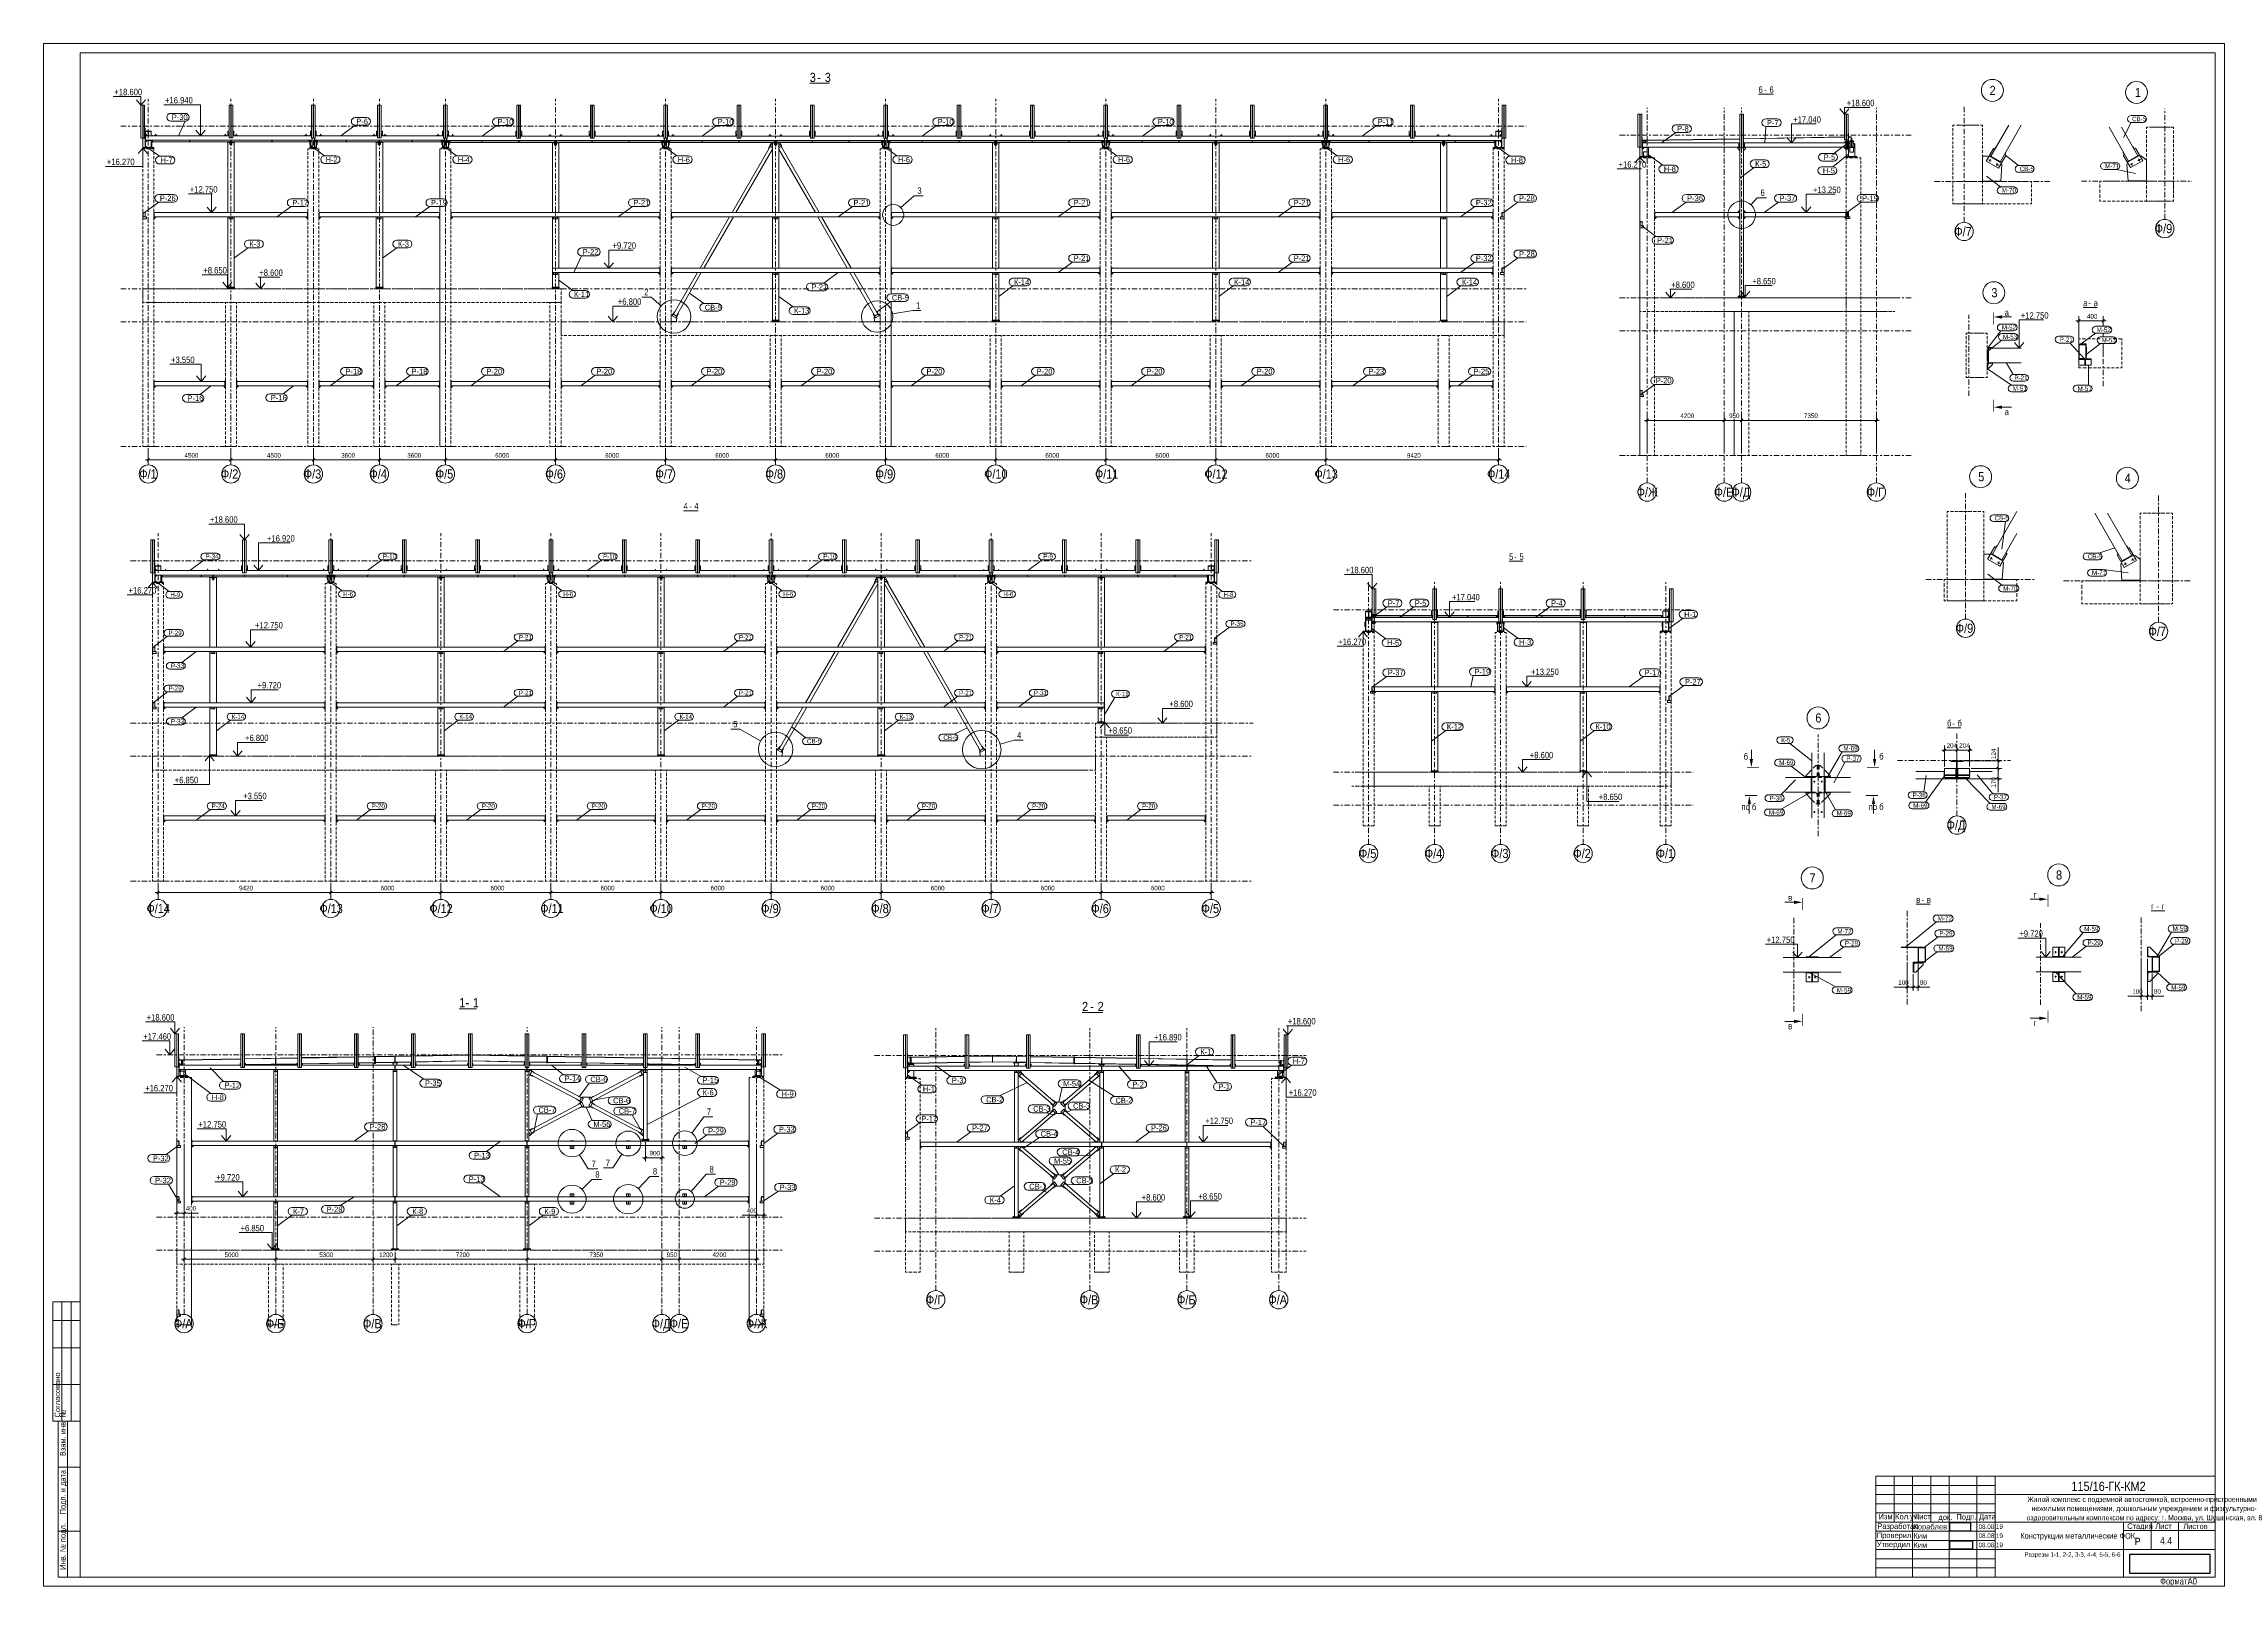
# Model space of a CAD drawing. Header units: millimetres. Extents: x -423 to 766, y -621 to 220.
import ezdxf

# ---------------------------------------------------------------- set-up
doc = ezdxf.new("R2010")
doc.units = ezdxf.units.MM
for name, pattern in [('XKITLINE00', [0]), ('XKITLINE02', [4, 2, -2]), ('XKITLINE03', [6, 3, -1, 1, -1])]:
    doc.linetypes.add(name, pattern=pattern)
for name, color, linetype, lineweight in [('Bolt', 7, 'Continuous', 0), ('DetailSymbol', 3, 'Continuous', 0), ('DrawingSheet', 5, 'Continuous', 0), ('GraphicObject', 6, 'Continuous', 0), ('LevelText', 7, 'Continuous', 0), ('OtherObjectType', 1, 'Continuous', 0), ('Part', 2, 'Continuous', 0), ('PartMark', 3, 'Continuous', 0), ('ReferenceModel', 1, 'Continuous', 0), ('S-GRID', 1, 'Continuous', 0), ('Section', 6, 'Continuous', 0), ('SymbolText', 4, 'Continuous', 0), ('Z-DIMENSIONS', 1, 'Continuous', 0), ('Текст', 3, 'Continuous', 0)]:
    doc.layers.add(name, color=color, linetype=linetype, lineweight=lineweight)
doc.styles.add('GOST type A', font='ARIAL.TTF')
picture_1 = doc.add_image_def('image1.bmp', size_in_pixel=(866, 364))
picture_2 = doc.add_image_def('image2.bmp', size_in_pixel=(613, 222))
picture_3 = doc.add_image_def('image3.jpg', size_in_pixel=(784, 174))

msp = doc.modelspace()

# ---------------------------------------------------------------- hatches: boundary and pattern name
at = {"layer": 'Bolt'}
for points in [[(637.9, 155.7), (637.9, 155.7), (637.9, 155.7), (637.9, 155.7), (637.9, 155.7), (637.9, 155.7), (637.9, 155.7), (637.8, 155.7), (637.8, 155.6), (637.8, 155.6), (637.8, 155.6), (637.8, 155.6), (637.8, 155.6), (637.7, 155.6), (637.7, 155.6), (637.7, 155.6), (637.7, 155.6), (637.7, 155.6), (637.7, 155.6), (637.6, 155.6), (637.6, 155.6), (637.6, 155.6), (637.6, 155.6), (637.6, 155.6), (637.5, 155.6), (637.5, 155.6), (637.5, 155.6), (637.5, 155.6), (637.5, 155.6), (637.5, 155.6), (637.4, 155.6), (637.4, 155.6), (637.4, 155.6), (637.4, 155.6), (637.4, 155.7), (637.4, 155.7), (637.3, 155.7), (637.3, 155.7), (637.3, 155.7), (637.3, 155.7), (637.3, 155.7), (637.3, 155.8), (637.3, 155.8), (637.3, 155.8), (637.3, 155.8), (637.3, 155.8), (637.2, 155.8), (637.2, 155.9), (637.2, 155.9), (637.2, 155.9), (637.2, 155.9), (637.2, 155.9), (637.2, 155.9), (637.2, 156), (637.2, 156), (637.2, 156), (637.2, 156), (637.2, 156), (637.2, 156.1), (637.3, 156.1), (637.3, 156.1), (637.3, 156.1), (637.3, 156.1), (637.3, 156.1), (637.3, 156.2), (637.3, 156.2), (637.3, 156.2), (637.3, 156.2), (637.3, 156.2), (637.4, 156.2), (637.4, 156.2), (637.4, 156.3), (637.4, 156.3), (637.4, 156.3), (637.4, 156.3), (637.4, 156.3), (637.5, 156.3), (637.5, 156.3), (637.5, 156.3), (637.5, 156.3), (637.5, 156.3), (637.6, 156.3), (637.6, 156.3), (637.6, 156.3), (637.6, 156.3), (637.6, 156.3), (637.6, 156.3), (637.7, 156.3), (637.7, 156.3), (637.7, 156.3), (637.7, 156.3), (637.7, 156.3), (637.8, 156.3), (637.8, 156.3), (637.8, 156.3), (637.8, 156.3), (637.8, 156.3), (637.8, 156.3), (637.9, 156.3), (637.9, 156.2), (637.9, 156.2), (637.9, 156.2), (637.9, 156.2), (637.9, 156.2), (637.9, 156.2), (637.9, 156.2), (637.9, 156.1), (638, 156.1), (638, 156.1), (638, 156.1), (638, 156.1), (638, 156.1), (638, 156), (638, 156), (638, 156), (638, 156), (638, 156), (638, 155.9), (638, 155.9), (638, 155.9), (638, 155.9), (638, 155.9), (638, 155.8), (638, 155.8), (638, 155.8), (638, 155.8), (638, 155.8), (637.9, 155.8)], [(719.3, 156.4), (719.3, 156.4), (719.4, 156.3), (719.4, 156.3), (719.4, 156.3), (719.4, 156.3), (719.4, 156.3), (719.4, 156.3), (719.4, 156.2), (719.4, 156.2), (719.4, 156.2), (719.4, 156.2), (719.4, 156.2), (719.4, 156.1), (719.4, 156.1), (719.4, 156.1), (719.4, 156.1), (719.4, 156.1), (719.4, 156.1), (719.3, 156), (719.3, 156), (719.3, 156), (719.3, 156), (719.3, 156), (719.3, 156), (719.3, 155.9), (719.3, 155.9), (719.3, 155.9), (719.2, 155.9), (719.2, 155.9), (719.2, 155.9), (719.2, 155.9), (719.2, 155.9), (719.2, 155.9), (719.1, 155.8), (719.1, 155.8), (719.1, 155.8), (719.1, 155.8), (719.1, 155.8), (719.1, 155.8), (719, 155.8), (719, 155.8), (719, 155.8), (719, 155.8), (719, 155.8), (718.9, 155.8), (718.9, 155.8), (718.9, 155.8), (718.9, 155.8), (718.9, 155.8), (718.8, 155.9), (718.8, 155.9), (718.8, 155.9), (718.8, 155.9), (718.8, 155.9), (718.8, 155.9), (718.8, 155.9), (718.7, 155.9), (718.7, 155.9), (718.7, 156), (718.7, 156), (718.7, 156), (718.7, 156), (718.7, 156), (718.7, 156), (718.7, 156), (718.6, 156.1), (718.6, 156.1), (718.6, 156.1), (718.6, 156.1), (718.6, 156.1), (718.6, 156.2), (718.6, 156.2), (718.6, 156.2), (718.6, 156.2), (718.6, 156.2), (718.6, 156.3), (718.6, 156.3), (718.6, 156.3), (718.6, 156.3), (718.6, 156.3), (718.6, 156.3), (718.6, 156.4), (718.7, 156.4), (718.7, 156.4), (718.7, 156.4), (718.7, 156.4), (718.7, 156.4), (718.7, 156.5), (718.7, 156.5), (718.7, 156.5), (718.7, 156.5), (718.8, 156.5), (718.8, 156.5), (718.8, 156.5), (718.8, 156.5), (718.8, 156.5), (718.8, 156.6), (718.9, 156.6), (718.9, 156.6), (718.9, 156.6), (718.9, 156.6), (718.9, 156.6), (719, 156.6), (719, 156.6), (719, 156.6), (719, 156.6), (719, 156.6), (719, 156.6), (719.1, 156.6), (719.1, 156.6), (719.1, 156.6), (719.1, 156.6), (719.1, 156.6), (719.2, 156.6), (719.2, 156.6), (719.2, 156.5), (719.2, 156.5), (719.2, 156.5), (719.2, 156.5), (719.2, 156.5), (719.3, 156.5), (719.3, 156.5), (719.3, 156.5), (719.3, 156.4), (719.3, 156.4), (719.3, 156.4), (719.3, 156.4)], [(635.9, 144.4), (635.9, 144.7), (636.4, 144.7), (636.4, 144.4)], [(635.9, 144.4), (635.9, 144.7), (636.4, 144.7), (636.4, 144.4)], [(640.9, 144.4), (640.9, 144.7), (641.4, 144.7), (641.4, 144.4)], [(640.9, 144.4), (640.9, 144.7), (641.4, 144.7), (641.4, 144.4)], [(642, 153.4), (642, 153.4), (642, 153.4), (641.9, 153.4), (641.9, 153.4), (641.9, 153.3), (641.9, 153.3), (641.9, 153.3), (641.9, 153.3), (641.9, 153.3), (641.8, 153.3), (641.8, 153.3), (641.8, 153.3), (641.8, 153.3), (641.8, 153.3), (641.8, 153.3), (641.7, 153.2), (641.7, 153.2), (641.7, 153.2), (641.7, 153.2), (641.7, 153.2), (641.6, 153.2), (641.6, 153.2), (641.6, 153.2), (641.6, 153.2), (641.6, 153.3), (641.6, 153.3), (641.5, 153.3), (641.5, 153.3), (641.5, 153.3), (641.5, 153.3), (641.5, 153.3), (641.4, 153.3), (641.4, 153.3), (641.4, 153.3), (641.4, 153.3), (641.4, 153.3), (641.4, 153.4), (641.4, 153.4), (641.4, 153.4), (641.3, 153.4), (641.3, 153.4), (641.3, 153.4), (641.3, 153.5), (641.3, 153.5), (641.3, 153.5), (641.3, 153.5), (641.3, 153.5), (641.3, 153.5), (641.3, 153.6), (641.3, 153.6), (641.3, 153.6), (641.3, 153.6), (641.3, 153.6), (641.3, 153.7), (641.3, 153.7), (641.3, 153.7), (641.3, 153.7), (641.3, 153.7), (641.3, 153.7), (641.3, 153.8), (641.3, 153.8), (641.3, 153.8), (641.3, 153.8), (641.3, 153.8), (641.3, 153.8), (641.4, 153.9), (641.4, 153.9), (641.4, 153.9), (641.4, 153.9), (641.4, 153.9), (641.4, 153.9), (641.4, 153.9), (641.5, 153.9), (641.5, 154), (641.5, 154), (641.5, 154), (641.5, 154), (641.5, 154), (641.6, 154), (641.6, 154), (641.6, 154), (641.6, 154), (641.6, 154), (641.7, 154), (641.7, 154), (641.7, 154), (641.7, 154), (641.7, 154), (641.7, 154), (641.8, 154), (641.8, 154), (641.8, 154), (641.8, 154), (641.8, 154), (641.8, 154), (641.9, 153.9), (641.9, 153.9), (641.9, 153.9), (641.9, 153.9), (641.9, 153.9), (641.9, 153.9), (641.9, 153.9), (642, 153.9), (642, 153.8), (642, 153.8), (642, 153.8), (642, 153.8), (642, 153.8), (642, 153.8), (642, 153.7), (642, 153.7), (642, 153.7), (642, 153.7), (642, 153.7), (642, 153.6), (642, 153.6), (642, 153.6), (642, 153.6), (642, 153.6), (642, 153.6), (642, 153.5), (642, 153.5), (642, 153.5), (642, 153.5), (642, 153.5), (642, 153.4), (642, 153.4)], [(715.3, 154.1), (715.3, 154), (715.3, 154), (715.3, 154), (715.3, 154), (715.3, 154), (715.3, 153.9), (715.3, 153.9), (715.3, 153.9), (715.3, 153.9), (715.3, 153.9), (715.3, 153.9), (715.3, 153.8), (715.3, 153.8), (715.3, 153.8), (715.3, 153.8), (715.3, 153.8), (715.3, 153.7), (715.3, 153.7), (715.3, 153.7), (715.3, 153.7), (715.3, 153.7), (715.3, 153.7), (715.3, 153.6), (715.2, 153.6), (715.2, 153.6), (715.2, 153.6), (715.2, 153.6), (715.2, 153.6), (715.2, 153.6), (715.2, 153.6), (715.1, 153.5), (715.1, 153.5), (715.1, 153.5), (715.1, 153.5), (715.1, 153.5), (715.1, 153.5), (715, 153.5), (715, 153.5), (715, 153.5), (715, 153.5), (715, 153.5), (715, 153.5), (714.9, 153.5), (714.9, 153.5), (714.9, 153.5), (714.9, 153.5), (714.9, 153.5), (714.8, 153.5), (714.8, 153.5), (714.8, 153.5), (714.8, 153.5), (714.8, 153.5), (714.8, 153.6), (714.7, 153.6), (714.7, 153.6), (714.7, 153.6), (714.7, 153.6), (714.7, 153.6), (714.7, 153.6), (714.7, 153.6), (714.6, 153.7), (714.6, 153.7), (714.6, 153.7), (714.6, 153.7), (714.6, 153.7), (714.6, 153.7), (714.6, 153.8), (714.6, 153.8), (714.6, 153.8), (714.6, 153.8), (714.6, 153.8), (714.6, 153.8), (714.6, 153.9), (714.6, 153.9), (714.6, 153.9), (714.6, 153.9), (714.6, 153.9), (714.6, 154), (714.6, 154), (714.6, 154), (714.6, 154), (714.6, 154), (714.6, 154), (714.6, 154.1), (714.6, 154.1), (714.6, 154.1), (714.7, 154.1), (714.7, 154.1), (714.7, 154.1), (714.7, 154.2), (714.7, 154.2), (714.7, 154.2), (714.7, 154.2), (714.7, 154.2), (714.8, 154.2), (714.8, 154.2), (714.8, 154.2), (714.8, 154.2), (714.8, 154.2), (714.9, 154.2), (714.9, 154.2), (714.9, 154.3), (714.9, 154.3), (714.9, 154.3), (714.9, 154.3), (715, 154.3), (715, 154.3), (715, 154.3), (715, 154.3), (715, 154.3), (715.1, 154.2), (715.1, 154.2), (715.1, 154.2), (715.1, 154.2), (715.1, 154.2), (715.1, 154.2), (715.2, 154.2), (715.2, 154.2), (715.2, 154.2), (715.2, 154.2), (715.2, 154.2), (715.2, 154.1), (715.2, 154.1), (715.3, 154.1), (715.3, 154.1), (715.3, 154.1), (715.3, 154.1)], [(715.7, 144.9), (715.7, 144.7), (715.2, 144.7), (715.2, 144.9)], [(715.7, 144.9), (715.7, 144.7), (715.2, 144.7), (715.2, 144.9)], [(720.7, 144.9), (720.7, 144.7), (720.2, 144.7), (720.2, 144.9)], [(720.7, 144.9), (720.7, 144.7), (720.2, 144.7), (720.2, 144.9)], [(638.7, -61.3), (638.7, -61.3), (638.7, -61.3), (638.7, -61.3), (638.7, -61.3), (638.7, -61.4), (638.7, -61.4), (638.6, -61.4), (638.6, -61.4), (638.6, -61.4), (638.6, -61.4), (638.6, -61.4), (638.6, -61.4), (638.5, -61.4), (638.5, -61.4), (638.5, -61.4), (638.5, -61.5), (638.5, -61.5), (638.4, -61.5), (638.4, -61.5), (638.4, -61.5), (638.4, -61.5), (638.4, -61.5), (638.4, -61.5), (638.3, -61.5), (638.3, -61.5), (638.3, -61.4), (638.3, -61.4), (638.3, -61.4), (638.2, -61.4), (638.2, -61.4), (638.2, -61.4), (638.2, -61.4), (638.2, -61.4), (638.2, -61.4), (638.2, -61.4), (638.1, -61.4), (638.1, -61.3), (638.1, -61.3), (638.1, -61.3), (638.1, -61.3), (638.1, -61.3), (638.1, -61.3), (638.1, -61.2), (638.1, -61.2), (638, -61.2), (638, -61.2), (638, -61.2), (638, -61.2), (638, -61.1), (638, -61.1), (638, -61.1), (638, -61.1), (638, -61.1), (638, -61), (638, -61), (638, -61), (638, -61), (638, -61), (638, -61), (638, -60.9), (638.1, -60.9), (638.1, -60.9), (638.1, -60.9), (638.1, -60.9), (638.1, -60.9), (638.1, -60.8), (638.1, -60.8), (638.1, -60.8), (638.1, -60.8), (638.2, -60.8), (638.2, -60.8), (638.2, -60.8), (638.2, -60.8), (638.2, -60.7), (638.2, -60.7), (638.3, -60.7), (638.3, -60.7), (638.3, -60.7), (638.3, -60.7), (638.3, -60.7), (638.3, -60.7), (638.4, -60.7), (638.4, -60.7), (638.4, -60.7), (638.4, -60.7), (638.4, -60.7), (638.5, -60.7), (638.5, -60.7), (638.5, -60.7), (638.5, -60.7), (638.5, -60.7), (638.5, -60.7), (638.6, -60.7), (638.6, -60.7), (638.6, -60.7), (638.6, -60.8), (638.6, -60.8), (638.6, -60.8), (638.7, -60.8), (638.7, -60.8), (638.7, -60.8), (638.7, -60.8), (638.7, -60.8), (638.7, -60.9), (638.7, -60.9), (638.7, -60.9), (638.7, -60.9), (638.8, -60.9), (638.8, -60.9), (638.8, -61), (638.8, -61), (638.8, -61), (638.8, -61), (638.8, -61), (638.8, -61.1), (638.8, -61.1), (638.8, -61.1), (638.8, -61.1), (638.8, -61.1), (638.8, -61.1), (638.8, -61.2), (638.8, -61.2), (638.8, -61.2), (638.8, -61.2), (638.8, -61.2), (638.7, -61.3), (638.7, -61.3)], [(642.8, -63.6), (642.8, -63.6), (642.7, -63.6), (642.7, -63.7), (642.7, -63.7), (642.7, -63.7), (642.7, -63.7), (642.7, -63.7), (642.7, -63.7), (642.7, -63.7), (642.6, -63.7), (642.6, -63.8), (642.6, -63.8), (642.6, -63.8), (642.6, -63.8), (642.5, -63.8), (642.5, -63.8), (642.5, -63.8), (642.5, -63.8), (642.5, -63.8), (642.5, -63.8), (642.4, -63.8), (642.4, -63.8), (642.4, -63.8), (642.4, -63.8), (642.4, -63.8), (642.3, -63.8), (642.3, -63.8), (642.3, -63.8), (642.3, -63.8), (642.3, -63.7), (642.3, -63.7), (642.2, -63.7), (642.2, -63.7), (642.2, -63.7), (642.2, -63.7), (642.2, -63.7), (642.2, -63.7), (642.2, -63.7), (642.1, -63.6), (642.1, -63.6), (642.1, -63.6), (642.1, -63.6), (642.1, -63.6), (642.1, -63.6), (642.1, -63.5), (642.1, -63.5), (642.1, -63.5), (642.1, -63.5), (642.1, -63.5), (642.1, -63.5), (642.1, -63.4), (642.1, -63.4), (642.1, -63.4), (642.1, -63.4), (642.1, -63.4), (642.1, -63.3), (642.1, -63.3), (642.1, -63.3), (642.1, -63.3), (642.1, -63.3), (642.1, -63.2), (642.1, -63.2), (642.1, -63.2), (642.1, -63.2), (642.1, -63.2), (642.1, -63.2), (642.2, -63.2), (642.2, -63.1), (642.2, -63.1), (642.2, -63.1), (642.2, -63.1), (642.2, -63.1), (642.2, -63.1), (642.3, -63.1), (642.3, -63.1), (642.3, -63.1), (642.3, -63), (642.3, -63), (642.3, -63), (642.4, -63), (642.4, -63), (642.4, -63), (642.4, -63), (642.4, -63), (642.5, -63), (642.5, -63), (642.5, -63), (642.5, -63), (642.5, -63), (642.6, -63), (642.6, -63), (642.6, -63.1), (642.6, -63.1), (642.6, -63.1), (642.6, -63.1), (642.7, -63.1), (642.7, -63.1), (642.7, -63.1), (642.7, -63.1), (642.7, -63.1), (642.7, -63.1), (642.7, -63.2), (642.8, -63.2), (642.8, -63.2), (642.8, -63.2), (642.8, -63.2), (642.8, -63.2), (642.8, -63.3), (642.8, -63.3), (642.8, -63.3), (642.8, -63.3), (642.8, -63.3), (642.8, -63.3), (642.8, -63.4), (642.8, -63.4), (642.8, -63.4), (642.8, -63.4), (642.8, -63.4), (642.8, -63.5), (642.8, -63.5), (642.8, -63.5), (642.8, -63.5), (642.8, -63.5), (642.8, -63.5), (642.8, -63.6), (642.8, -63.6), (642.8, -63.6)], [(711.9, -63.8), (711.9, -63.8), (711.9, -63.9), (711.9, -63.9), (711.9, -63.9), (711.9, -63.9), (711.9, -63.9), (711.9, -63.9), (711.9, -64), (711.9, -64), (711.9, -64), (711.9, -64), (711.9, -64), (711.9, -64.1), (711.9, -64.1), (711.9, -64.1), (711.9, -64.1), (711.9, -64.1), (711.9, -64.1), (711.9, -64.2), (711.9, -64.2), (711.9, -64.2), (711.9, -64.2), (711.9, -64.2), (711.8, -64.2), (711.8, -64.3), (711.8, -64.3), (711.8, -64.3), (711.8, -64.3), (711.8, -64.3), (711.8, -64.3), (711.7, -64.3), (711.7, -64.3), (711.7, -64.3), (711.7, -64.3), (711.7, -64.4), (711.7, -64.4), (711.6, -64.4), (711.6, -64.4), (711.6, -64.4), (711.6, -64.4), (711.6, -64.4), (711.5, -64.4), (711.5, -64.4), (711.5, -64.4), (711.5, -64.4), (711.5, -64.4), (711.4, -64.4), (711.4, -64.4), (711.4, -64.4), (711.4, -64.3), (711.4, -64.3), (711.4, -64.3), (711.3, -64.3), (711.3, -64.3), (711.3, -64.3), (711.3, -64.3), (711.3, -64.3), (711.3, -64.3), (711.3, -64.2), (711.2, -64.2), (711.2, -64.2), (711.2, -64.2), (711.2, -64.2), (711.2, -64.2), (711.2, -64.2), (711.2, -64.1), (711.2, -64.1), (711.2, -64.1), (711.2, -64.1), (711.2, -64.1), (711.2, -64), (711.2, -64), (711.2, -64), (711.2, -64), (711.2, -64), (711.2, -63.9), (711.2, -63.9), (711.2, -63.9), (711.2, -63.9), (711.2, -63.9), (711.2, -63.9), (711.2, -63.8), (711.2, -63.8), (711.2, -63.8), (711.2, -63.8), (711.2, -63.8), (711.2, -63.8), (711.3, -63.7), (711.3, -63.7), (711.3, -63.7), (711.3, -63.7), (711.3, -63.7), (711.3, -63.7), (711.3, -63.7), (711.4, -63.7), (711.4, -63.7), (711.4, -63.6), (711.4, -63.6), (711.4, -63.6), (711.4, -63.6), (711.5, -63.6), (711.5, -63.6), (711.5, -63.6), (711.5, -63.6), (711.5, -63.6), (711.6, -63.6), (711.6, -63.6), (711.6, -63.6), (711.6, -63.6), (711.6, -63.6), (711.6, -63.6), (711.7, -63.6), (711.7, -63.6), (711.7, -63.6), (711.7, -63.6), (711.7, -63.7), (711.7, -63.7), (711.8, -63.7), (711.8, -63.7), (711.8, -63.7), (711.8, -63.7), (711.8, -63.7), (711.8, -63.7), (711.8, -63.8), (711.9, -63.8), (711.9, -63.8), (711.9, -63.8)], [(715.9, -61.5), (715.9, -61.5), (715.9, -61.5), (716, -61.5), (716, -61.6), (716, -61.6), (716, -61.6), (716, -61.6), (716, -61.6), (716, -61.6), (716, -61.7), (716, -61.7), (716, -61.7), (716, -61.7), (716, -61.7), (716, -61.8), (716, -61.8), (715.9, -61.8), (715.9, -61.8), (715.9, -61.8), (715.9, -61.8), (715.9, -61.9), (715.9, -61.9), (715.9, -61.9), (715.9, -61.9), (715.9, -61.9), (715.9, -61.9), (715.8, -62), (715.8, -62), (715.8, -62), (715.8, -62), (715.8, -62), (715.8, -62), (715.7, -62), (715.7, -62), (715.7, -62), (715.7, -62), (715.7, -62), (715.7, -62), (715.6, -62), (715.6, -62), (715.6, -62), (715.6, -62), (715.6, -62), (715.5, -62), (715.5, -62), (715.5, -62), (715.5, -62), (715.5, -62), (715.5, -62), (715.4, -62), (715.4, -62), (715.4, -62), (715.4, -62), (715.4, -62), (715.4, -62), (715.3, -62), (715.3, -61.9), (715.3, -61.9), (715.3, -61.9), (715.3, -61.9), (715.3, -61.9), (715.3, -61.9), (715.3, -61.9), (715.2, -61.8), (715.2, -61.8), (715.2, -61.8), (715.2, -61.8), (715.2, -61.8), (715.2, -61.7), (715.2, -61.7), (715.2, -61.7), (715.2, -61.7), (715.2, -61.7), (715.2, -61.7), (715.2, -61.6), (715.2, -61.6), (715.2, -61.6), (715.2, -61.6), (715.2, -61.6), (715.2, -61.5), (715.2, -61.5), (715.2, -61.5), (715.2, -61.5), (715.3, -61.5), (715.3, -61.5), (715.3, -61.4), (715.3, -61.4), (715.3, -61.4), (715.3, -61.4), (715.3, -61.4), (715.3, -61.4), (715.4, -61.4), (715.4, -61.4), (715.4, -61.3), (715.4, -61.3), (715.4, -61.3), (715.4, -61.3), (715.4, -61.3), (715.5, -61.3), (715.5, -61.3), (715.5, -61.3), (715.5, -61.3), (715.5, -61.3), (715.6, -61.3), (715.6, -61.3), (715.6, -61.3), (715.6, -61.3), (715.6, -61.3), (715.7, -61.3), (715.7, -61.3), (715.7, -61.3), (715.7, -61.3), (715.7, -61.3), (715.7, -61.3), (715.8, -61.3), (715.8, -61.3), (715.8, -61.3), (715.8, -61.3), (715.8, -61.4), (715.8, -61.4), (715.9, -61.4), (715.9, -61.4), (715.9, -61.4), (715.9, -61.4), (715.9, -61.4), (715.9, -61.5), (715.9, -61.5)], [(636.7, -72.6), (636.7, -72.4), (637.2, -72.4), (637.2, -72.6)], [(636.7, -72.6), (636.7, -72.4), (637.2, -72.4), (637.2, -72.6)], [(641.7, -72.6), (641.7, -72.4), (642.2, -72.4), (642.2, -72.6)], [(641.7, -72.6), (641.7, -72.4), (642.2, -72.4), (642.2, -72.6)], [(712.3, -72.9), (712.3, -73.2), (711.8, -73.2), (711.8, -72.9)], [(712.3, -72.9), (712.3, -73.2), (711.8, -73.2), (711.8, -72.9)], [(717.3, -72.9), (717.3, -73.2), (716.8, -73.2), (716.8, -72.9)], [(717.3, -72.9), (717.3, -73.2), (716.8, -73.2), (716.8, -72.9)], [(617.9, -171.4), (617.9, -171.8), (617.4, -171.8), (617.4, -171.4)], [(621.9, -171.4), (621.9, -171.8), (621.4, -171.8), (621.4, -171.4)], [(592.8, -273), (592.8, -273.2), (592.3, -273.2), (592.3, -273)], [(592.8, -273), (592.8, -273.2), (592.3, -273.2), (592.3, -273)], [(539.4, -278.3), (539.4, -278.6), (538.9, -278.6), (538.9, -278.3)], [(542.7, -278.3), (542.7, -278.6), (542.2, -278.6), (542.2, -278.3)], [(596.2, -284.1), (595.9, -284.1), (595.9, -283.6), (596.2, -283.6)], [(596.2, -284.1), (595.9, -284.1), (595.9, -283.6), (596.2, -283.6)], [(673.5, -275.9), (673.5, -275.9), (673.5, -275.9), (673.5, -275.9), (673.5, -275.9), (673.4, -275.9), (673.4, -275.9), (673.4, -275.9), (673.4, -275.9), (673.4, -275.9), (673.4, -275.9), (673.4, -275.9), (673.4, -275.9), (673.4, -275.9), (673.4, -275.9), (673.3, -275.9), (673.3, -275.9), (673.3, -275.8), (673.3, -275.8), (673.3, -275.8), (673.3, -275.8), (673.3, -275.8), (673.3, -275.8), (673.3, -275.8), (673.3, -275.8), (673.3, -275.8), (673.3, -275.7), (673.3, -275.7), (673.3, -275.7), (673.3, -275.7), (673.3, -275.7), (673.3, -275.7), (673.3, -275.7), (673.3, -275.7), (673.3, -275.6), (673.3, -275.6), (673.3, -275.6), (673.3, -275.6), (673.3, -275.6), (673.3, -275.6), (673.3, -275.6), (673.3, -275.6), (673.3, -275.6), (673.3, -275.5), (673.3, -275.5), (673.3, -275.5), (673.3, -275.5), (673.3, -275.5), (673.4, -275.5), (673.4, -275.5), (673.4, -275.5), (673.4, -275.5), (673.4, -275.5), (673.4, -275.5), (673.4, -275.5), (673.4, -275.5), (673.4, -275.5), (673.4, -275.4), (673.5, -275.4), (673.5, -275.4), (673.5, -275.4), (673.5, -275.4), (673.5, -275.4), (673.5, -275.4), (673.5, -275.4), (673.5, -275.4), (673.6, -275.4), (673.6, -275.4), (673.6, -275.4), (673.6, -275.4), (673.6, -275.5), (673.6, -275.5), (673.6, -275.5), (673.6, -275.5), (673.6, -275.5), (673.7, -275.5), (673.7, -275.5), (673.7, -275.5), (673.7, -275.5), (673.7, -275.5), (673.7, -275.5), (673.7, -275.5), (673.7, -275.5), (673.7, -275.5), (673.7, -275.6), (673.7, -275.6), (673.7, -275.6), (673.8, -275.6), (673.8, -275.6), (673.8, -275.6), (673.8, -275.6), (673.8, -275.6), (673.8, -275.6), (673.8, -275.7), (673.8, -275.7), (673.8, -275.7), (673.8, -275.7), (673.8, -275.7), (673.8, -275.7), (673.8, -275.7), (673.8, -275.7), (673.8, -275.8), (673.8, -275.8), (673.8, -275.8), (673.7, -275.8), (673.7, -275.8), (673.7, -275.8), (673.7, -275.8), (673.7, -275.8), (673.7, -275.8), (673.7, -275.9), (673.7, -275.9), (673.7, -275.9), (673.7, -275.9), (673.7, -275.9), (673.7, -275.9), (673.6, -275.9), (673.6, -275.9), (673.6, -275.9), (673.6, -275.9), (673.6, -275.9), (673.6, -275.9), (673.6, -275.9), (673.6, -275.9), (673.6, -275.9), (673.5, -275.9), (673.5, -275.9), (673.5, -275.9)], [(676.8, -275.9), (676.8, -275.9), (676.8, -275.9), (676.8, -275.9), (676.8, -275.9), (676.8, -275.9), (676.8, -275.9), (676.8, -275.9), (676.7, -275.9), (676.7, -275.9), (676.7, -275.9), (676.7, -275.9), (676.7, -275.9), (676.7, -275.9), (676.7, -275.9), (676.7, -275.9), (676.7, -275.9), (676.7, -275.8), (676.7, -275.8), (676.6, -275.8), (676.6, -275.8), (676.6, -275.8), (676.6, -275.8), (676.6, -275.8), (676.6, -275.8), (676.6, -275.8), (676.6, -275.7), (676.6, -275.7), (676.6, -275.7), (676.6, -275.7), (676.6, -275.7), (676.6, -275.7), (676.6, -275.7), (676.6, -275.7), (676.6, -275.6), (676.6, -275.6), (676.6, -275.6), (676.6, -275.6), (676.6, -275.6), (676.6, -275.6), (676.6, -275.6), (676.6, -275.6), (676.6, -275.6), (676.6, -275.5), (676.7, -275.5), (676.7, -275.5), (676.7, -275.5), (676.7, -275.5), (676.7, -275.5), (676.7, -275.5), (676.7, -275.5), (676.7, -275.5), (676.7, -275.5), (676.7, -275.5), (676.7, -275.5), (676.8, -275.5), (676.8, -275.5), (676.8, -275.4), (676.8, -275.4), (676.8, -275.4), (676.8, -275.4), (676.8, -275.4), (676.8, -275.4), (676.9, -275.4), (676.9, -275.4), (676.9, -275.4), (676.9, -275.4), (676.9, -275.4), (676.9, -275.4), (676.9, -275.4), (676.9, -275.5), (676.9, -275.5), (677, -275.5), (677, -275.5), (677, -275.5), (677, -275.5), (677, -275.5), (677, -275.5), (677, -275.5), (677, -275.5), (677, -275.5), (677, -275.5), (677.1, -275.5), (677.1, -275.5), (677.1, -275.6), (677.1, -275.6), (677.1, -275.6), (677.1, -275.6), (677.1, -275.6), (677.1, -275.6), (677.1, -275.6), (677.1, -275.6), (677.1, -275.6), (677.1, -275.7), (677.1, -275.7), (677.1, -275.7), (677.1, -275.7), (677.1, -275.7), (677.1, -275.7), (677.1, -275.7), (677.1, -275.7), (677.1, -275.8), (677.1, -275.8), (677.1, -275.8), (677.1, -275.8), (677.1, -275.8), (677.1, -275.8), (677.1, -275.8), (677.1, -275.8), (677, -275.8), (677, -275.9), (677, -275.9), (677, -275.9), (677, -275.9), (677, -275.9), (677, -275.9), (677, -275.9), (677, -275.9), (677, -275.9), (676.9, -275.9), (676.9, -275.9), (676.9, -275.9), (676.9, -275.9), (676.9, -275.9), (676.9, -275.9), (676.9, -275.9), (676.9, -275.9), (676.9, -275.9)], [(723.8, -275.9), (723.5, -275.9), (723.5, -275.4), (723.8, -275.4)], [(723.8, -275.9), (723.5, -275.9), (723.5, -275.4), (723.8, -275.4)], [(539.1, -289.5), (539.1, -289.5), (539.1, -289.5), (539.1, -289.5), (539, -289.5), (539, -289.5), (539, -289.5), (539, -289.5), (539, -289.5), (539, -289.5), (539, -289.5), (539, -289.5), (539, -289.5), (538.9, -289.5), (538.9, -289.5), (538.9, -289.5), (538.9, -289.4), (538.9, -289.4), (538.9, -289.4), (538.9, -289.4), (538.9, -289.4), (538.9, -289.4), (538.9, -289.4), (538.9, -289.4), (538.9, -289.4), (538.9, -289.4), (538.9, -289.3), (538.9, -289.3), (538.9, -289.3), (538.9, -289.3), (538.9, -289.3), (538.9, -289.3), (538.9, -289.3), (538.9, -289.3), (538.9, -289.2), (538.9, -289.2), (538.9, -289.2), (538.9, -289.2), (538.9, -289.2), (538.9, -289.2), (538.9, -289.2), (538.9, -289.2), (538.9, -289.2), (538.9, -289.1), (538.9, -289.1), (538.9, -289.1), (538.9, -289.1), (538.9, -289.1), (538.9, -289.1), (538.9, -289.1), (539, -289.1), (539, -289.1), (539, -289.1), (539, -289.1), (539, -289.1), (539, -289), (539, -289), (539, -289), (539, -289), (539.1, -289), (539.1, -289), (539.1, -289), (539.1, -289), (539.1, -289), (539.1, -289), (539.1, -289), (539.1, -289), (539.2, -289), (539.2, -289), (539.2, -289), (539.2, -289), (539.2, -289), (539.2, -289.1), (539.2, -289.1), (539.2, -289.1), (539.2, -289.1), (539.3, -289.1), (539.3, -289.1), (539.3, -289.1), (539.3, -289.1), (539.3, -289.1), (539.3, -289.1), (539.3, -289.1), (539.3, -289.1), (539.3, -289.2), (539.3, -289.2), (539.3, -289.2), (539.3, -289.2), (539.3, -289.2), (539.3, -289.2), (539.3, -289.2), (539.3, -289.2), (539.4, -289.2), (539.4, -289.3), (539.4, -289.3), (539.4, -289.3), (539.4, -289.3), (539.4, -289.3), (539.4, -289.3), (539.3, -289.3), (539.3, -289.3), (539.3, -289.4), (539.3, -289.4), (539.3, -289.4), (539.3, -289.4), (539.3, -289.4), (539.3, -289.4), (539.3, -289.4), (539.3, -289.4), (539.3, -289.4), (539.3, -289.4), (539.3, -289.5), (539.3, -289.5), (539.3, -289.5), (539.3, -289.5), (539.2, -289.5), (539.2, -289.5), (539.2, -289.5), (539.2, -289.5), (539.2, -289.5), (539.2, -289.5), (539.2, -289.5), (539.2, -289.5), (539.2, -289.5), (539.1, -289.5), (539.1, -289.5), (539.1, -289.5), (539.1, -289.5)], [(542.4, -289.5), (542.4, -289.5), (542.4, -289.5), (542.4, -289.5), (542.4, -289.5), (542.4, -289.5), (542.4, -289.5), (542.3, -289.5), (542.3, -289.5), (542.3, -289.5), (542.3, -289.5), (542.3, -289.5), (542.3, -289.5), (542.3, -289.5), (542.3, -289.5), (542.3, -289.5), (542.3, -289.4), (542.2, -289.4), (542.2, -289.4), (542.2, -289.4), (542.2, -289.4), (542.2, -289.4), (542.2, -289.4), (542.2, -289.4), (542.2, -289.4), (542.2, -289.4), (542.2, -289.3), (542.2, -289.3), (542.2, -289.3), (542.2, -289.3), (542.2, -289.3), (542.2, -289.3), (542.2, -289.3), (542.2, -289.3), (542.2, -289.2), (542.2, -289.2), (542.2, -289.2), (542.2, -289.2), (542.2, -289.2), (542.2, -289.2), (542.2, -289.2), (542.2, -289.2), (542.2, -289.2), (542.2, -289.1), (542.2, -289.1), (542.2, -289.1), (542.3, -289.1), (542.3, -289.1), (542.3, -289.1), (542.3, -289.1), (542.3, -289.1), (542.3, -289.1), (542.3, -289.1), (542.3, -289.1), (542.3, -289.1), (542.3, -289), (542.4, -289), (542.4, -289), (542.4, -289), (542.4, -289), (542.4, -289), (542.4, -289), (542.4, -289), (542.4, -289), (542.4, -289), (542.5, -289), (542.5, -289), (542.5, -289), (542.5, -289), (542.5, -289), (542.5, -289), (542.5, -289), (542.5, -289.1), (542.6, -289.1), (542.6, -289.1), (542.6, -289.1), (542.6, -289.1), (542.6, -289.1), (542.6, -289.1), (542.6, -289.1), (542.6, -289.1), (542.6, -289.1), (542.6, -289.1), (542.6, -289.1), (542.7, -289.2), (542.7, -289.2), (542.7, -289.2), (542.7, -289.2), (542.7, -289.2), (542.7, -289.2), (542.7, -289.2), (542.7, -289.2), (542.7, -289.2), (542.7, -289.3), (542.7, -289.3), (542.7, -289.3), (542.7, -289.3), (542.7, -289.3), (542.7, -289.3), (542.7, -289.3), (542.7, -289.3), (542.7, -289.4), (542.7, -289.4), (542.7, -289.4), (542.7, -289.4), (542.7, -289.4), (542.7, -289.4), (542.6, -289.4), (542.6, -289.4), (542.6, -289.4), (542.6, -289.4), (542.6, -289.5), (542.6, -289.5), (542.6, -289.5), (542.6, -289.5), (542.6, -289.5), (542.6, -289.5), (542.6, -289.5), (542.5, -289.5), (542.5, -289.5), (542.5, -289.5), (542.5, -289.5), (542.5, -289.5), (542.5, -289.5), (542.5, -289.5), (542.5, -289.5), (542.4, -289.5), (542.4, -289.5)], [(673.5, -289.3), (673.5, -289.3), (673.5, -289.3), (673.5, -289.3), (673.5, -289.3), (673.4, -289.3), (673.4, -289.3), (673.4, -289.2), (673.4, -289.2), (673.4, -289.2), (673.4, -289.2), (673.4, -289.2), (673.4, -289.2), (673.4, -289.2), (673.4, -289.2), (673.3, -289.2), (673.3, -289.2), (673.3, -289.2), (673.3, -289.2), (673.3, -289.2), (673.3, -289.1), (673.3, -289.1), (673.3, -289.1), (673.3, -289.1), (673.3, -289.1), (673.3, -289.1), (673.3, -289.1), (673.3, -289.1), (673.3, -289.1), (673.3, -289), (673.3, -289), (673.3, -289), (673.3, -289), (673.3, -289), (673.3, -289), (673.3, -289), (673.3, -289), (673.3, -288.9), (673.3, -288.9), (673.3, -288.9), (673.3, -288.9), (673.3, -288.9), (673.3, -288.9), (673.3, -288.9), (673.3, -288.9), (673.3, -288.9), (673.3, -288.9), (673.3, -288.8), (673.4, -288.8), (673.4, -288.8), (673.4, -288.8), (673.4, -288.8), (673.4, -288.8), (673.4, -288.8), (673.4, -288.8), (673.4, -288.8), (673.4, -288.8), (673.4, -288.8), (673.5, -288.8), (673.5, -288.8), (673.5, -288.8), (673.5, -288.8), (673.5, -288.8), (673.5, -288.8), (673.5, -288.8), (673.5, -288.8), (673.6, -288.8), (673.6, -288.8), (673.6, -288.8), (673.6, -288.8), (673.6, -288.8), (673.6, -288.8), (673.6, -288.8), (673.6, -288.8), (673.6, -288.8), (673.7, -288.8), (673.7, -288.8), (673.7, -288.8), (673.7, -288.8), (673.7, -288.8), (673.7, -288.9), (673.7, -288.9), (673.7, -288.9), (673.7, -288.9), (673.7, -288.9), (673.7, -288.9), (673.7, -288.9), (673.8, -288.9), (673.8, -288.9), (673.8, -288.9), (673.8, -289), (673.8, -289), (673.8, -289), (673.8, -289), (673.8, -289), (673.8, -289), (673.8, -289), (673.8, -289), (673.8, -289.1), (673.8, -289.1), (673.8, -289.1), (673.8, -289.1), (673.8, -289.1), (673.8, -289.1), (673.7, -289.1), (673.7, -289.1), (673.7, -289.1), (673.7, -289.2), (673.7, -289.2), (673.7, -289.2), (673.7, -289.2), (673.7, -289.2), (673.7, -289.2), (673.7, -289.2), (673.7, -289.2), (673.7, -289.2), (673.6, -289.2), (673.6, -289.2), (673.6, -289.2), (673.6, -289.2), (673.6, -289.3), (673.6, -289.3), (673.6, -289.3), (673.6, -289.3), (673.6, -289.3), (673.5, -289.3), (673.5, -289.3), (673.5, -289.3)], [(676.8, -289.3), (676.8, -289.3), (676.8, -289.3), (676.8, -289.3), (676.8, -289.3), (676.8, -289.3), (676.8, -289.3), (676.8, -289.2), (676.7, -289.2), (676.7, -289.2), (676.7, -289.2), (676.7, -289.2), (676.7, -289.2), (676.7, -289.2), (676.7, -289.2), (676.7, -289.2), (676.7, -289.2), (676.7, -289.2), (676.7, -289.2), (676.6, -289.2), (676.6, -289.1), (676.6, -289.1), (676.6, -289.1), (676.6, -289.1), (676.6, -289.1), (676.6, -289.1), (676.6, -289.1), (676.6, -289.1), (676.6, -289.1), (676.6, -289), (676.6, -289), (676.6, -289), (676.6, -289), (676.6, -289), (676.6, -289), (676.6, -289), (676.6, -289), (676.6, -288.9), (676.6, -288.9), (676.6, -288.9), (676.6, -288.9), (676.6, -288.9), (676.6, -288.9), (676.6, -288.9), (676.7, -288.9), (676.7, -288.9), (676.7, -288.9), (676.7, -288.8), (676.7, -288.8), (676.7, -288.8), (676.7, -288.8), (676.7, -288.8), (676.7, -288.8), (676.7, -288.8), (676.7, -288.8), (676.8, -288.8), (676.8, -288.8), (676.8, -288.8), (676.8, -288.8), (676.8, -288.8), (676.8, -288.8), (676.8, -288.8), (676.8, -288.8), (676.9, -288.8), (676.9, -288.8), (676.9, -288.8), (676.9, -288.8), (676.9, -288.8), (676.9, -288.8), (676.9, -288.8), (676.9, -288.8), (676.9, -288.8), (677, -288.8), (677, -288.8), (677, -288.8), (677, -288.8), (677, -288.8), (677, -288.8), (677, -288.8), (677, -288.8), (677, -288.9), (677, -288.9), (677.1, -288.9), (677.1, -288.9), (677.1, -288.9), (677.1, -288.9), (677.1, -288.9), (677.1, -288.9), (677.1, -288.9), (677.1, -288.9), (677.1, -289), (677.1, -289), (677.1, -289), (677.1, -289), (677.1, -289), (677.1, -289), (677.1, -289), (677.1, -289), (677.1, -289.1), (677.1, -289.1), (677.1, -289.1), (677.1, -289.1), (677.1, -289.1), (677.1, -289.1), (677.1, -289.1), (677.1, -289.1), (677.1, -289.1), (677.1, -289.2), (677.1, -289.2), (677, -289.2), (677, -289.2), (677, -289.2), (677, -289.2), (677, -289.2), (677, -289.2), (677, -289.2), (677, -289.2), (677, -289.2), (677, -289.2), (676.9, -289.2), (676.9, -289.3), (676.9, -289.3), (676.9, -289.3), (676.9, -289.3), (676.9, -289.3), (676.9, -289.3), (676.9, -289.3), (676.9, -289.3)], [(723.8, -289.2), (723.5, -289.2), (723.5, -288.7), (723.8, -288.7)], [(723.8, -289.2), (723.5, -289.2), (723.5, -288.7), (723.8, -288.7)]]:
    msp.add_hatch(color=256, dxfattribs=at).paths.add_polyline_path(points, flags=17)
at = {"layer": 'Part'}
for points in [[(562.2, 166.3), (561, 166.3), (561, 166.5), (563.5, 166.5), (563.5, 166.3), (562.3, 166.3), (562.3, 163.2), (563.5, 163.2), (563.5, 163.1), (561, 163.1), (561, 163.2), (562.2, 163.2)], [(560.5, 163.1), (559.3, 163.1), (559.3, 165.5), (560.5, 165.5)], [(560.5, 125.2), (559.3, 125.2), (559.3, 127.6), (560.5, 127.6)]]:
    msp.add_hatch(color=256, dxfattribs=at).paths.add_polyline_path(points, flags=17)
at = {"layer": 'Section'}
for points in [[(639.4, 66.4), (639.4, 73), (639.8, 73), (639.8, 66.4)], [(639.8, 70.6), (644.3, 71.5), (644.3, 69.7)], [(639.4, 19), (639.4, 25.6), (639.8, 25.6), (639.8, 19)], [(639.8, 21.4), (644.3, 22.3), (644.3, 20.5)], [(511.8, -175.3), (505.2, -175.3), (505.2, -174.9), (511.8, -174.9)], [(507.6, -174.9), (506.7, -170.4), (508.5, -170.4)], [(577.2, -175.3), (570.6, -175.3), (570.6, -174.9), (577.2, -174.9)], [(574.8, -174.9), (573.9, -170.4), (575.7, -170.4)], [(504.1, -190), (510.7, -190), (510.7, -190.5), (504.1, -190.5)], [(570, -190), (576.6, -190), (576.6, -190.5), (570, -190.5)], [(506.5, -190.5), (507.4, -195), (505.6, -195)], [(574.2, -190.5), (575.1, -195), (573.3, -195)], [(535.4, -248.5), (530.9, -249.4), (530.9, -247.6)], [(535.8, -246.1), (535.8, -252.7), (535.4, -252.7), (535.4, -246.1)], [(669.2, -246.8), (664.7, -247.7), (664.7, -245.9)], [(669.6, -244.4), (669.6, -251), (669.2, -251), (669.2, -244.4)], [(669.6, -307.5), (669.6, -314.1), (669.2, -314.1), (669.2, -307.5)], [(535.4, -313.4), (530.9, -314.3), (530.9, -312.5)], [(535.8, -309.2), (535.8, -315.8), (535.4, -315.8), (535.4, -309.2)], [(669.2, -311.7), (664.7, -312.6), (664.7, -310.8)]]:
    msp.add_hatch(color=256, dxfattribs=at).paths.add_polyline_path(points, flags=17)

# ---------------------------------------------------------------- linework, layer by layer
at = {"layer": 'Bolt', "linetype": 'XKITLINE00', "lineweight": 0}
for p, q in [((636.9, 156.3), (638.3, 155.6)), ((638, 156.6), (637.2, 155.3)), ((718.3, 155.8), (719.7, 156.6)), ((718.6, 156.9), (719.4, 155.5)), ((635.9, 144.7), (635.9, 144.4)), ((635.9, 144.7), (635.9, 144.4)), ((636.1, 144.7), (636.1, 144.4)), ((636.1, 144.7), (636.1, 144.4)), ((636.4, 144.7), (636.4, 144.4)), ((636.4, 144.7), (636.4, 144.4)), ((640.9, 144.7), (640.9, 144.4)), ((640.9, 144.7), (640.9, 144.4)), ((641, 154), (642.3, 153.2)), ((641.1, 144.7), (641.1, 144.4)), ((641.1, 144.7), (641.1, 144.4)), ((642, 154.3), (641.3, 153)), ((641.4, 144.7), (641.4, 144.4)), ((641.4, 144.7), (641.4, 144.4)), ((714.3, 153.5), (715.6, 154.3)), ((714.6, 154.5), (715.3, 153.2)), ((715.2, 144.9), (715.2, 144.7)), ((715.2, 144.9), (715.2, 144.7)), ((715.5, 144.9), (715.5, 144.7)), ((715.5, 144.9), (715.5, 144.7)), ((715.7, 144.9), (715.7, 144.7)), ((715.7, 144.9), (715.7, 144.7)), ((720.2, 144.9), (720.2, 144.7)), ((720.2, 144.9), (720.2, 144.7)), ((720.5, 144.9), (720.5, 144.7)), ((720.5, 144.9), (720.5, 144.7)), ((720.7, 144.9), (720.7, 144.7)), ((720.7, 144.9), (720.7, 144.7)), ((637.7, -60.7), (639.1, -61.5)), ((638.8, -60.4), (638, -61.7)), ((641.8, -63), (643.1, -63.8)), ((642.8, -62.7), (642.1, -64.1)), ((710.9, -64.4), (712.2, -63.6)), ((711.2, -63.3), (711.9, -64.7)), ((714.9, -62), (716.3, -61.3)), ((715.2, -61), (716, -62.3)), ((636.7, -72.4), (636.7, -72.6)), ((636.7, -72.4), (636.7, -72.6)), ((636.9, -72.4), (636.9, -72.6)), ((636.9, -72.4), (636.9, -72.6)), ((637.2, -72.4), (637.2, -72.6)), ((637.2, -72.4), (637.2, -72.6)), ((641.7, -72.4), (641.7, -72.6)), ((641.7, -72.4), (641.7, -72.6)), ((641.9, -72.4), (641.9, -72.6)), ((641.9, -72.4), (641.9, -72.6)), ((642.2, -72.4), (642.2, -72.6)), ((642.2, -72.4), (642.2, -72.6)), ((711.8, -72.9), (711.8, -73.2)), ((711.8, -72.9), (711.8, -73.2)), ((712.1, -72.9), (712.1, -73.2)), ((712.1, -72.9), (712.1, -73.2)), ((712.3, -72.9), (712.3, -73.2)), ((712.3, -72.9), (712.3, -73.2)), ((716.8, -72.9), (716.8, -73.2)), ((716.8, -72.9), (716.8, -73.2)), ((717.1, -72.9), (717.1, -73.2)), ((717.1, -72.9), (717.1, -73.2)), ((717.3, -72.9), (717.3, -73.2)), ((717.3, -72.9), (717.3, -73.2)), ((617.4, -171.4), (617.4, -171.8)), ((617.7, -171.4), (617.7, -171.8)), ((617.9, -171.4), (617.9, -171.8)), ((621.4, -171.4), (621.4, -171.8)), ((621.7, -171.4), (621.7, -171.8)), ((621.9, -171.4), (621.9, -171.8)), ((541.5, -182.7), (541.8, -182.7)), ((542, -182.2), (542, -182.6)), ((542, -183.2), (542, -182.9)), ((542.4, -182.7), (542.1, -182.7)), ((545.5, -182.7), (545.8, -182.7)), ((546, -182.2), (546, -182.6)), ((546, -183.2), (546, -182.9)), ((546.4, -182.7), (546.1, -182.7)), ((541.5, -199.4), (541.8, -199.4)), ((542, -198.9), (542, -199.2)), ((542, -199.8), (542, -199.5)), ((542.4, -199.4), (542.1, -199.4)), ((545.5, -199.4), (545.8, -199.4)), ((546, -198.9), (546, -199.2)), ((546, -199.8), (546, -199.5)), ((546.4, -199.4), (546.1, -199.4)), ((592.3, -273), (592.3, -273.2)), ((592.3, -273), (592.3, -273.2)), ((592.6, -273), (592.6, -273.2)), ((592.6, -273), (592.6, -273.2)), ((592.8, -273), (592.8, -273.2)), ((592.8, -273), (592.8, -273.2)), ((538.9, -278.3), (538.9, -278.6)), ((539.1, -278.3), (539.1, -278.6)), ((539.4, -278.3), (539.4, -278.6)), ((542.2, -278.3), (542.2, -278.6)), ((542.4, -278.3), (542.4, -278.6)), ((542.7, -278.3), (542.7, -278.6)), ((596.2, -283.6), (595.9, -283.6)), ((596.2, -283.6), (595.9, -283.6)), ((596.2, -283.9), (595.9, -283.9)), ((596.2, -283.9), (595.9, -283.9)), ((596.2, -284.1), (595.9, -284.1)), ((596.2, -284.1), (595.9, -284.1)), ((674, -275.7), (673, -275.7)), ((673.5, -275.2), (673.5, -276.2)), ((677.4, -275.7), (676.4, -275.7)), ((676.9, -275.2), (676.9, -276.2)), ((723.8, -275.4), (723.5, -275.4)), ((723.8, -275.4), (723.5, -275.4)), ((723.8, -275.6), (723.5, -275.6)), ((723.8, -275.6), (723.5, -275.6)), ((723.8, -275.9), (723.5, -275.9)), ((723.8, -275.9), (723.5, -275.9)), ((539.6, -289.3), (538.6, -289.3)), ((539.1, -288.8), (539.1, -289.8)), ((542.9, -289.3), (541.9, -289.3)), ((542.4, -288.8), (542.4, -289.8)), ((674, -289), (673, -289)), ((673.5, -288.5), (673.5, -289.5)), ((677.4, -289), (676.4, -289)), ((676.9, -288.5), (676.9, -289.5)), ((723.8, -288.7), (723.5, -288.7)), ((723.8, -288.7), (723.5, -288.7)), ((723.8, -289), (723.5, -289)), ((723.8, -289), (723.5, -289)), ((723.8, -289.2), (723.5, -289.2)), ((723.8, -289.2), (723.5, -289.2))]:
    msp.add_line(p, q, dxfattribs=at)
at = {"layer": 'DetailSymbol', "linetype": 'XKITLINE00', "lineweight": 0}
for p, q in [((43.9, 130.2), (51.2, 136.7)), ((51.2, 136.7), (56, 136.7)), ((507.4, 131.8), (510.8, 135.6)), ((510.8, 135.6), (515.9, 135.6)), ((-92.2, 81.4), (-97.3, 81.4)), ((-86.7, 76.7), (-92.2, 81.4)), ((39.4, 72.3), (50.4, 74.2)), ((50.4, 74.2), (54.8, 74.2)), ((-43.9, -154.1), (-48.8, -154.1)), ((-32.6, -160.5), (-43.9, -154.1)), ((98.1, -162.3), (105.6, -160.1)), ((105.6, -160.1), (110.6, -160.1)), ((-70, -374.3), (-63.6, -365.4)), ((-63.6, -365.4), (-58.6, -365.4)), ((-131.4, -386.1), (-126.5, -393.8)), ((-108.3, -385.8), (-113.2, -393.3)), ((-129.9, -404.9), (-124.5, -399.6)), ((-126.5, -393.8), (-121.4, -393.8)), ((-124.5, -399.6), (-119.4, -399.6)), ((-113.2, -393.3), (-118.2, -393.3)), ((-99.2, -404.5), (-93, -397.9)), ((-93, -397.9), (-88, -397.9)), ((-70.5, -406.2), (-62.2, -396.8)), ((-62.2, -396.8), (-57.1, -396.8))]:
    msp.add_line(p, q, dxfattribs=at)
for centre, radius in [((39.7, 126.3), 5.75), ((502.3, 126.3), 7.5), ((-79.8, 70.8), 9.1), ((31, 70.8), 8.52), ((-24.4, -165.1), 9.4), ((88, -165.3), 10.5), ((-135.4, -379.8), 7.5), ((-104.7, -380), 6.8), ((-73.9, -379.8), 6.7), ((-135.4, -410.3), 7.65), ((-104.7, -410.4), 8), ((-73.9, -410.1), 5.2)]:
    msp.add_circle(centre, radius, dxfattribs=at)
at = {"layer": 'DrawingSheet', "linetype": 'XKITLINE00', "lineweight": 0}
for p, q in [((765.5, 219.6), (-423.5, 219.6)), ((-423.5, 219.6), (-423.5, -621.4)), ((760.5, 214.6), (-403.5, 214.6)), ((-403.5, 214.6), (-403.5, -616.4)), ((760.5, -616.4), (760.5, 214.6)), ((765.5, -621.4), (765.5, 219.6)), ((-403.5, -616.4), (760.5, -616.4)), ((-423.5, -621.4), (765.5, -621.4))]:
    msp.add_line(p, q, dxfattribs=at)
at = {"layer": 'GraphicObject', "linetype": 'XKITLINE00', "lineweight": 0}
for p, q in [((636.9, 53.6), (638.9, 53.6)), ((690.1, 47.7), (686.1, 47.7)), ((686.8, 55.7), (690.1, 55.7)), ((690.1, 54.2), (690.1, 49.2)), ((639.4, 45.6), (636.9, 45.6)), ((612.9, -180.5), (612.9, -177.2)), ((619.5, -180.5), (619.5, -175.5)), ((619.8, -175.5), (619.8, -180.5)), ((626.5, -177.2), (626.5, -180.5)), ((537.2, -180.4), (540.2, -180.4)), ((540.2, -188.4), (537.2, -188.4)), ((547.8, -180.4), (550.8, -180.4)), ((550.8, -188.4), (547.8, -188.4)), ((615.9, -180.5), (612.9, -180.5)), ((626.5, -180.5), (623.5, -180.5)), ((598.6, -273.2), (601.2, -273.2)), ((537.4, -278.6), (544.1, -278.6)), ((601.2, -281.2), (598.6, -281.2)), ((544.1, -286.6), (537.4, -286.6))]:
    msp.add_line(p, q, dxfattribs=at)
at = {"layer": 'LevelText', "linetype": 'XKITLINE00', "lineweight": 0}
for p, q in [((-372.3, 190.8), (-385.6, 190.8)), ((-370.4, 190.8), (-372.3, 190.8)), ((-370.4, 186), (-370.4, 190.8)), ((-372.9, 189), (-370.4, 186)), ((-370.4, 186), (-367.9, 189)), ((-344.7, 186.3), (-358, 186.3)), ((-338, 186.3), (-344.7, 186.3)), ((-338, 169.4), (-338, 186.3)), ((555.8, 184.1), (558.3, 181.1)), ((558.3, 181.1), (558.3, 184.8)), ((558.3, 184.8), (558.9, 184.8)), ((558.3, 181.1), (560.8, 184.1)), ((572.2, 184.8), (558.9, 184.8)), ((-340.5, 172.4), (-338, 169.4)), ((-338, 169.4), (-335.5, 172.4)), ((527, 168.5), (529.5, 165.5)), ((529.5, 165.5), (529.5, 175.8)), ((529.5, 175.8), (529.7, 175.8)), ((529.5, 165.5), (532, 168.5)), ((542.9, 175.8), (529.7, 175.8)), ((-369.4, 162.7), (-371.9, 159.7)), ((-369.4, 162.7), (-369.4, 152.7)), ((-366.9, 159.7), (-369.4, 162.7)), ((446.8, 157.8), (444.3, 154.8)), ((446.8, 157.8), (446.8, 151.3)), ((449.3, 154.8), (446.8, 157.8)), ((-376.5, 152.7), (-389.7, 152.7)), ((-369.4, 152.7), (-376.5, 152.7)), ((447.7, 151.3), (434.5, 151.3)), ((446.8, 151.3), (447.7, 151.3)), ((-331.4, 137.7), (-344.5, 137.7)), ((-331.9, 127.5), (-331.9, 137.7)), ((-331.9, 137.7), (-331.4, 137.7)), ((537.5, 127.6), (537.5, 137.5)), ((537.5, 137.5), (540.5, 137.5)), ((553.3, 137.5), (540.5, 137.5)), ((-334.4, 130.5), (-331.9, 127.5)), ((-331.9, 127.5), (-329.4, 130.5)), ((535, 130.6), (537.5, 127.6)), ((537.5, 127.6), (540, 130.6)), ((-115.3, 97.2), (-115.3, 107.1)), ((-115.3, 107.1), (-114, 107.1)), ((-102.1, 107.1), (-114, 107.1)), ((-117.8, 100.2), (-115.3, 97.2)), ((-115.3, 97.2), (-112.8, 100.2)), ((-325.4, 93.6), (-337.1, 93.6)), ((-325.8, 89.5), (-323.3, 86.5)), ((-323.3, 93.6), (-325.4, 93.6)), ((-323.3, 86.5), (-323.3, 93.6)), ((-323.3, 86.5), (-320.8, 89.5)), ((-307.8, 89), (-305.3, 86)), ((-305.3, 92.3), (-306.6, 92.3)), ((-294.7, 92.3), (-306.6, 92.3)), ((-305.3, 86), (-305.3, 92.3)), ((-305.3, 86), (-302.8, 89)), ((461, 84.1), (463.5, 81.1)), ((463.5, 85.7), (463.2, 85.7)), ((475.1, 85.7), (463.2, 85.7)), ((463.5, 81.1), (463.5, 85.7)), ((463.5, 81.1), (466, 84.1)), ((501.8, 84.6), (504.3, 81.6)), ((504.3, 81.6), (504.3, 87.7)), ((504.3, 87.7), (507.4, 87.7)), ((504.3, 81.6), (506.8, 84.6)), ((519, 87.7), (507.4, 87.7)), ((-113.1, 68), (-113.1, 76.5)), ((-113.1, 76.5), (-111.1, 76.5)), ((-99.2, 76.5), (-111.1, 76.5)), ((-115.6, 71), (-113.1, 68)), ((-113.1, 68), (-110.6, 71)), ((653.6, 53.6), (653.6, 69)), ((653.6, 69), (653.8, 69)), ((666.8, 69), (653.8, 69)), ((651.1, 56.6), (653.6, 53.6)), ((653.6, 53.6), (656.1, 56.6)), ((-343.5, 44.8), (-354.7, 44.8)), ((-337.6, 44.8), (-343.5, 44.8)), ((-340.1, 38.5), (-337.6, 35.5)), ((-337.6, 35.5), (-337.6, 44.8)), ((-337.6, 35.5), (-335.1, 38.5)), ((-320.2, -42.3), (-333.5, -42.3)), ((-314, -42.3), (-320.2, -42.3)), ((-314, -50.9), (-314, -42.3)), ((-316.5, -47.9), (-314, -50.9)), ((-314, -50.9), (-311.5, -47.9)), ((-306.4, -67.7), (-306.4, -52.6)), ((-306.4, -52.6), (-302.4, -52.6)), ((-289.1, -52.6), (-302.4, -52.6)), ((-308.9, -64.7), (-306.4, -67.7)), ((-306.4, -67.7), (-303.9, -64.7)), ((298.9, -69.8), (285.7, -69.8)), ((300.9, -69.8), (298.9, -69.8)), ((300.9, -77.6), (300.9, -69.8)), ((-364.7, -80.9), (-377.9, -80.9)), ((-364.1, -74.2), (-366.6, -77.2)), ((-364.1, -80.9), (-364.7, -80.9)), ((-364.1, -74.2), (-364.1, -80.9)), ((-361.6, -77.2), (-364.1, -74.2)), ((298.4, -74.6), (300.9, -77.6)), ((300.9, -77.6), (303.4, -74.6)), ((340.5, -90.2), (343, -93.2)), ((343, -93.2), (343, -84.6)), ((343, -84.6), (343.7, -84.6)), ((343, -93.2), (345.5, -90.2)), ((356.9, -84.6), (343.7, -84.6)), ((-313.2, -106.4), (-310.7, -109.4)), ((-310.7, -109.4), (-310.7, -99.9)), ((-310.7, -99.9), (-308.9, -99.9)), ((-310.7, -109.4), (-308.2, -106.4)), ((-295.9, -99.9), (-308.9, -99.9)), ((295.9, -100.9), (293.4, -103.9)), ((295.9, -100.9), (295.9, -108.9)), ((298.4, -103.9), (295.9, -100.9)), ((295, -108.9), (281.7, -108.9)), ((295.9, -108.9), (295, -108.9)), ((382.6, -128.1), (385.1, -131.1)), ((385.1, -131.1), (385.1, -125.3)), ((385.1, -125.3), (386.8, -125.3)), ((385.1, -131.1), (387.6, -128.1)), ((399.6, -125.3), (386.8, -125.3)), ((-312.9, -136.7), (-310.4, -139.7)), ((-310.4, -139.7), (-310.4, -132.6)), ((-310.4, -132.6), (-307.5, -132.6)), ((-310.4, -139.7), (-307.9, -136.7)), ((-295.6, -132.6), (-307.5, -132.6)), ((155.1, -150.4), (152.6, -153.4)), ((155.1, -150.4), (155.1, -157.3)), ((157.6, -153.4), (155.1, -150.4)), ((184, -147.9), (186.5, -150.9)), ((186.5, -150.9), (186.5, -142.8)), ((186.5, -142.8), (189.6, -142.8)), ((186.5, -150.9), (189, -147.9)), ((201.5, -142.8), (189.6, -142.8)), ((-320.2, -165.9), (-317.7, -168.9)), ((-317.7, -168.9), (-317.7, -161.3)), ((-317.7, -161.3), (-314.4, -161.3)), ((-317.7, -168.9), (-315.2, -165.9)), ((-302.5, -161.3), (-314.4, -161.3)), ((155.1, -157.3), (156.4, -157.3)), ((168.1, -157.3), (156.4, -157.3)), ((-333, -168.4), (-335.5, -171.4)), ((-333, -168.4), (-333, -184.3)), ((-330.5, -171.4), (-333, -168.4)), ((380.4, -174.6), (382.9, -177.6)), ((382.9, -177.6), (382.9, -170.7)), ((382.9, -170.7), (386.1, -170.7)), ((382.9, -177.6), (385.4, -174.6)), ((398, -170.7), (386.1, -170.7)), ((417.9, -177.1), (415.4, -180.1)), ((417.9, -177.1), (417.9, -193.5)), ((420.4, -180.1), (417.9, -177.1)), ((-341.1, -184.3), (-352.7, -184.3)), ((-333, -184.3), (-341.1, -184.3)), ((-321.4, -198.4), (-318.9, -201.4)), ((-318.9, -201.4), (-318.9, -193)), ((-318.9, -193), (-315.4, -193)), ((-318.9, -201.4), (-316.4, -198.4)), ((-304.2, -193), (-315.4, -193)), ((417.9, -193.5), (423.7, -193.5)), ((435.4, -193.5), (423.7, -193.5)), ((528.3, -271.4), (515.3, -271.4)), ((532.8, -271.4), (528.3, -271.4)), ((532.8, -278.6), (532.8, -271.4)), ((664.9, -268), (653, -268)), ((668.1, -268), (664.9, -268)), ((668.1, -278.4), (668.1, -268)), ((530.3, -275.6), (532.8, -278.6)), ((532.8, -278.6), (535.3, -275.6)), ((665.6, -275.4), (668.1, -278.4)), ((668.1, -278.4), (670.6, -275.4)), ((-354.7, -313.7), (-368, -313.7)), ((-351.9, -313.7), (-354.7, -313.7)), ((-354.4, -317.2), (-351.9, -320.2)), ((-351.9, -320.2), (-351.9, -313.7)), ((-351.9, -320.2), (-349.4, -317.2)), ((252.4, -317.7), (254.9, -320.7)), ((254.9, -315.8), (254.2, -315.8)), ((267.5, -315.8), (254.2, -315.8)), ((254.9, -320.7), (254.9, -315.8)), ((254.9, -320.7), (257.4, -317.7)), ((-356.5, -324.1), (-369.8, -324.1)), ((-357.2, -328.6), (-354.7, -331.6)), ((-354.7, -324.1), (-356.5, -324.1)), ((-354.7, -331.6), (-354.7, -324.1)), ((-354.7, -331.6), (-352.2, -328.6)), ((179.3, -337.8), (179.3, -324.5)), ((179.3, -324.5), (181.2, -324.5)), ((194.5, -324.5), (181.2, -324.5)), ((-350.9, -343.5), (-353.4, -346.5)), ((-350.9, -343.5), (-350.9, -352.3)), ((-348.4, -346.5), (-350.9, -343.5)), ((176.8, -334.8), (179.3, -337.8)), ((179.3, -337.8), (181.8, -334.8)), ((253.9, -344), (251.4, -347)), ((253.9, -344), (253.9, -354.7)), ((256.4, -347), (253.9, -344)), ((-355.6, -352.3), (-368.8, -352.3)), ((-350.9, -352.3), (-355.6, -352.3)), ((253.9, -354.7), (254.7, -354.7)), ((268, -354.7), (254.7, -354.7)), ((-326.7, -372), (-339.8, -372)), ((-324, -372), (-326.7, -372)), ((-326.5, -375.7), (-324, -378.7)), ((-324, -378.7), (-324, -372)), ((-324, -378.7), (-321.5, -375.7)), ((206.3, -376.2), (208.8, -379.2)), ((208.8, -379.2), (208.8, -370.1)), ((208.8, -370.1), (209.2, -370.1)), ((208.8, -379.2), (211.3, -376.2)), ((222.2, -370.1), (209.2, -370.1)), ((-318.2, -400.9), (-330.1, -400.9)), ((-314.9, -400.9), (-318.2, -400.9)), ((-314.9, -409), (-314.9, -400.9)), ((-317.4, -406), (-314.9, -409)), ((-314.9, -409), (-312.4, -406)), ((172.4, -420.7), (172.4, -411.8)), ((172.4, -411.8), (174.5, -411.8)), ((186.4, -411.8), (174.5, -411.8)), ((201.8, -420.2), (201.8, -411.3)), ((201.8, -411.3), (205.4, -411.3)), ((217.1, -411.3), (205.4, -411.3)), ((169.9, -417.7), (172.4, -420.7)), ((172.4, -420.7), (174.9, -417.7)), ((199.3, -417.2), (201.8, -420.2)), ((201.8, -420.2), (204.3, -417.2)), ((-305.1, -428.6), (-316.8, -428.6)), ((-298.9, -428.6), (-305.1, -428.6)), ((-301.4, -434.7), (-298.9, -437.7)), ((-298.9, -437.7), (-298.9, -428.6)), ((-298.9, -437.7), (-296.4, -434.7))]:
    msp.add_line(p, q, dxfattribs=at)
at = {"layer": 'OtherObjectType', "linetype": 'XKITLINE00', "lineweight": 0}
for p, q in [((-5.8, 198), (5, 198)), ((511.5, 192), (519.6, 192)), ((645, 194.1), (645, 194.1)), ((723.6, 193), (723.6, 193)), ((645.8, 83.8), (645.8, 83.8)), ((688.5, 75.7), (696.1, 75.7)), ((638.6, -16.5), (638.6, -16.5)), ((718.6, -17.3), (718.6, -17.3)), ((-74.6, -35.1), (-66.6, -35.1)), ((375.5, -62.6), (383, -62.6)), ((550, -148), (550, -148)), ((614.3, -153.3), (621.8, -153.3)), ((546.8, -235.2), (546.8, -235.2)), ((681.2, -233.6), (681.2, -233.6)), ((597.5, -249.5), (605.1, -249.5)), ((725.6, -253.2), (733.1, -253.2)), ((-196.9, -306.5), (-187.4, -306.5)), ((142.7, -308.6), (154.1, -308.6)), ((-418.5, -531.4), (-418.5, -466.4)), ((-418.5, -466.4), (-403.5, -466.4)), ((-413.5, -531.4), (-413.5, -466.4)), ((-408.5, -531.4), (-408.5, -466.4)), ((-403.5, -466.4), (-403.5, -616.4)), ((-418.5, -476.4), (-403.5, -476.4)), ((-418.5, -491.4), (-403.5, -491.4)), ((-418.5, -511.4), (-403.5, -511.4)), ((-418.5, -531.4), (-403.5, -531.4)), ((-415.5, -531.4), (-415.5, -616.4)), ((-410.5, -531.4), (-410.5, -616.4)), ((-415.5, -556.4), (-403.5, -556.4)), ((760.5, -561.4), (575.5, -561.4)), ((575.5, -616.4), (575.5, -561.4)), ((575.5, -561.4), (760.5, -561.4)), ((575.5, -566.4), (640.5, -566.4)), ((585.5, -561.4), (585.5, -586.4)), ((595.5, -561.4), (595.5, -616.4)), ((605.5, -561.4), (605.5, -586.4)), ((615.5, -561.4), (615.5, -616.4)), ((630.5, -561.4), (630.5, -616.4)), ((640.5, -561.4), (640.5, -616.4)), ((760.5, -561.4), (760.5, -616.4)), ((575.5, -571.4), (640.5, -571.4)), ((575.5, -576.4), (640.5, -576.4)), ((575.5, -581.4), (640.5, -581.4)), ((640.5, -571.4), (760.5, -571.4)), ((-415.5, -591.4), (-403.5, -591.4)), ((575.5, -586.4), (760.5, -586.4)), ((575.5, -591.4), (640.5, -591.4)), ((710.5, -586.4), (710.5, -616.4)), ((710.5, -590.9), (760.5, -590.9)), ((725.5, -586.4), (725.5, -601.4)), ((740.5, -586.4), (740.5, -601.4)), ((575.5, -596.4), (640.5, -596.4)), ((575.5, -601.4), (640.5, -601.4)), ((575.5, -606.4), (640.5, -606.4)), ((640.5, -601.4), (760.5, -601.4)), ((-415.5, -616.4), (-403.5, -616.4)), ((575.5, -611.4), (640.5, -611.4)), ((760.5, -616.4), (575.5, -616.4))]:
    msp.add_line(p, q, dxfattribs=at)
for centre in [(639, 194.1), (717.6, 193), (639.8, 83.8), (632.6, -16.5), (712.6, -17.3), (544, -148), (540.8, -235.2), (675.2, -233.6)]:
    msp.add_circle(centre, 6, dxfattribs=at)
at = {"layer": 'Part', "linetype": 'XKITLINE00', "lineweight": 0}
for p, q in [((-370.4, 168), (-370.4, 186)), ((-370.4, 186), (-369.4, 186)), ((-369.4, 168), (-369.4, 186)), ((-369.4, 186), (-368.4, 186)), ((-369.3, 168), (-369.3, 186)), ((-368.4, 168), (-368.4, 186)), ((-321.4, 186), (-322.4, 186)), ((-322.4, 186), (-322.4, 168.2)), ((-321.5, 168.2), (-321.5, 186)), ((-321.4, 186), (-321.4, 168.2)), ((-321.4, 168.2), (-321.4, 186)), ((-321.4, 186), (-320.4, 186)), ((-321.3, 168.2), (-321.3, 186)), ((-320.4, 168.2), (-320.4, 186)), ((-276.4, 186), (-277.4, 186)), ((-277.4, 186), (-277.4, 168)), ((-276.5, 168), (-276.5, 186)), ((-276.4, 186), (-276.4, 168)), ((-276.4, 168), (-276.4, 186)), ((-276.4, 186), (-275.4, 186)), ((-276.3, 168), (-276.3, 186)), ((-275.4, 168), (-275.4, 186)), ((-240.4, 186), (-241.4, 186)), ((-241.4, 186), (-241.4, 168.2)), ((-240.5, 168.2), (-240.5, 186)), ((-240.4, 168.2), (-240.4, 186)), ((-240.4, 186), (-239.4, 186)), ((-240.4, 186), (-240.4, 168.2)), ((-240.3, 168.2), (-240.3, 186)), ((-239.4, 168.2), (-239.4, 186)), ((-204.4, 186), (-205.4, 186)), ((-205.4, 186), (-205.4, 168)), ((-204.5, 168), (-204.5, 186)), ((-204.4, 168), (-204.4, 186)), ((-204.4, 186), (-203.4, 186)), ((-204.4, 186), (-204.4, 168)), ((-204.3, 168), (-204.3, 186)), ((-203.4, 168), (-203.4, 186)), ((-164.4, 186), (-165.4, 186)), ((-165.4, 186), (-165.4, 168)), ((-164.5, 168), (-164.5, 186)), ((-164.4, 186), (-164.4, 168)), ((-164.4, 168), (-164.4, 186)), ((-164.4, 186), (-163.4, 186)), ((-164.3, 168), (-164.3, 186)), ((-163.4, 168), (-163.4, 186)), ((-124.4, 186), (-125.4, 186)), ((-125.4, 186), (-125.4, 168)), ((-124.5, 168), (-124.5, 186)), ((-124.4, 168), (-124.4, 186)), ((-124.4, 186), (-123.4, 186)), ((-124.4, 186), (-124.4, 168)), ((-124.3, 168), (-124.3, 186)), ((-123.4, 168), (-123.4, 186)), ((-84.4, 186), (-85.4, 186)), ((-85.4, 186), (-85.4, 168)), ((-84.5, 168), (-84.5, 186)), ((-84.4, 168), (-84.4, 186)), ((-84.4, 186), (-83.4, 186)), ((-84.4, 186), (-84.4, 168)), ((-84.3, 168), (-84.3, 186)), ((-83.4, 168), (-83.4, 186)), ((-44.4, 186), (-45.4, 186)), ((-45.4, 186), (-45.4, 168)), ((-44.5, 168), (-44.5, 186)), ((-44.4, 168), (-44.4, 186)), ((-44.4, 186), (-43.4, 186)), ((-44.4, 186), (-44.4, 168)), ((-44.3, 168), (-44.3, 186)), ((-43.4, 168), (-43.4, 186)), ((-4.4, 186), (-5.4, 186)), ((-5.4, 186), (-5.4, 168)), ((-4.5, 168), (-4.5, 186)), ((-4.4, 168), (-4.4, 186)), ((-4.4, 186), (-3.4, 186)), ((-4.4, 186), (-4.4, 168)), ((-4.3, 168), (-4.3, 186)), ((-3.4, 168), (-3.4, 186)), ((35.6, 186), (34.6, 186)), ((34.6, 186), (34.6, 168)), ((35.5, 168), (35.5, 186)), ((35.6, 186), (35.6, 168)), ((35.6, 168), (35.6, 186)), ((35.6, 186), (36.6, 186)), ((35.7, 168), (35.7, 186)), ((36.6, 168), (36.6, 186)), ((75.6, 186), (74.6, 186)), ((74.6, 186), (74.6, 168)), ((75.5, 168), (75.5, 186)), ((75.6, 186), (75.6, 168)), ((75.6, 168), (75.6, 186)), ((75.6, 186), (76.6, 186)), ((75.7, 168), (75.7, 186)), ((76.6, 168), (76.6, 186)), ((115.6, 186), (114.6, 186)), ((114.6, 186), (114.6, 168)), ((115.5, 168), (115.5, 186)), ((115.6, 168), (115.6, 186)), ((115.6, 186), (116.6, 186)), ((115.6, 186), (115.6, 168)), ((115.7, 168), (115.7, 186)), ((116.6, 168), (116.6, 186)), ((155.6, 186), (154.6, 186)), ((154.6, 186), (154.6, 168)), ((155.5, 168), (155.5, 186)), ((155.6, 168), (155.6, 186)), ((155.6, 186), (156.6, 186)), ((155.6, 186), (155.6, 168)), ((155.7, 168), (155.7, 186)), ((156.6, 168), (156.6, 186)), ((195.6, 186), (194.6, 186)), ((194.6, 186), (194.6, 168)), ((195.5, 168), (195.5, 186)), ((195.6, 186), (195.6, 168)), ((195.6, 168), (195.6, 186)), ((195.6, 186), (196.6, 186)), ((195.7, 168), (195.7, 186)), ((196.6, 168), (196.6, 186)), ((235.6, 186), (234.6, 186)), ((234.6, 186), (234.6, 168)), ((235.5, 168), (235.5, 186)), ((235.6, 168), (235.6, 186)), ((235.6, 186), (236.6, 186)), ((235.6, 186), (235.6, 168)), ((235.7, 168), (235.7, 186)), ((236.6, 168), (236.6, 186)), ((275.6, 186), (274.6, 186)), ((274.6, 186), (274.6, 168)), ((275.5, 168), (275.5, 186)), ((275.6, 168), (275.6, 186)), ((275.6, 186), (276.6, 186)), ((275.6, 186), (275.6, 168)), ((275.7, 168), (275.7, 186)), ((276.6, 168), (276.6, 186)), ((322.7, 186), (321.7, 186)), ((321.7, 186), (321.7, 168)), ((322.6, 168), (322.6, 186)), ((322.7, 168), (322.7, 186)), ((322.7, 186), (323.7, 186)), ((322.7, 186), (322.7, 168)), ((322.8, 168), (322.8, 186)), ((323.7, 168), (323.7, 186)), ((372.8, 186), (371.8, 186)), ((371.8, 186), (371.8, 168)), ((372.7, 168), (372.7, 186)), ((372.8, 186), (372.8, 168)), ((372.8, 186), (373.8, 186)), ((373.8, 186), (373.8, 168)), ((446.8, 181.1), (445.8, 181.1)), ((445.8, 181.1), (445.8, 163.1)), ((447.8, 181.1), (446.8, 181.1)), ((446.8, 181.1), (446.8, 163.1)), ((446.9, 163.1), (446.9, 181.1)), ((447.8, 181.1), (447.8, 163.1)), ((502.3, 181.1), (501.3, 181.1)), ((501.3, 181.1), (501.3, 162.8)), ((502.3, 181.1), (502.3, 181.1)), ((502.3, 181.1), (502.3, 162.8)), ((502.3, 162.8), (502.3, 181.1)), ((502.3, 162.8), (502.3, 181.1)), ((502.3, 181.1), (503.3, 181.1)), ((502.4, 162.8), (502.4, 181.1)), ((503.3, 162.8), (503.3, 181.1)), ((559.3, 181.1), (558.3, 181.1)), ((558.3, 181.1), (558.3, 167.1)), ((560.3, 181.1), (559.3, 181.1)), ((559.3, 181.1), (559.3, 167.1)), ((559.4, 167.1), (559.4, 181.1)), ((560.3, 181.1), (560.3, 167.1)), ((-369.4, 168), (-370.4, 168)), ((-369.4, 162.9), (-369.4, 168)), ((-369.4, 168), (-368.4, 168)), ((-368.4, 173.5), (-368.2, 173.5)), ((-368.4, 173.5), (-368.2, 173.5)), ((-368.2, 162.9), (-368.2, 173.5)), ((-368.2, 173.5), (-368.2, 173.5)), ((-368.1, 172.8), (-368.2, 172.8)), ((-368.2, 171.8), (-367.6, 171.8)), ((-368.2, 169.4), (-368.2, 170.4)), ((-368.2, 170.4), (-368.1, 170.4)), ((-367.2, 169.4), (-368.2, 169.4)), ((-368.2, 167), (-368.2, 166)), ((-367.2, 167), (-368.2, 167)), ((-368.1, 171.9), (-368.1, 172.8)), ((-367.2, 171.9), (-368.1, 171.9)), ((-368.1, 170.4), (-367.9, 170.4)), ((-368.1, 170.4), (-368.1, 169.5)), ((-368, 169.5), (-368.1, 169.6)), ((-368.1, 169.5), (-367.2, 169.5)), ((-368.1, 169.3), (-368.1, 167)), ((-368.1, 169.3), (-368, 169.3)), ((-368.1, 168.1), (-368.1, 168.1)), ((-368.1, 168.1), (-368.1, 167.8)), ((-368.1, 167.8), (-368.1, 167.8)), ((-368.1, 167), (-368.1, 167.8)), ((-368.1, 167), (-368, 167)), ((-368.1, 166.8), (-368, 166.9)), ((-368.1, 166), (-368.1, 166.9)), ((-368.1, 166.9), (-367.2, 166.9)), ((-368.1, 166.8), (-368.1, 166.9)), ((-368, 171.9), (-368, 171.9)), ((-364.8, 171.9), (-368, 171.9)), ((-368, 170.4), (-368, 171.8)), ((-368, 169.5), (-368, 169.5)), ((-368, 169.4), (-322.4, 169.4)), ((-368, 167), (-368, 169.4)), ((-277.1, 167), (-368, 167)), ((-367.9, 170.4), (-367.2, 169.7)), ((-367.9, 166), (-367.2, 166.7)), ((-367.6, 171.9), (-367.6, 172)), ((-367.6, 171.7), (-367.6, 171.8)), ((-367.6, 171.8), (-365.1, 171.8)), ((-367.6, 171.7), (-365.1, 171.7)), ((-367.2, 171.8), (-367.2, 171.9)), ((-367.2, 169.7), (-367.2, 169.5)), ((-367.2, 169.5), (-367.2, 169.4)), ((-367.2, 166.9), (-367.2, 167)), ((-367.2, 166.7), (-367.2, 166.9)), ((-364.8, 166.9), (-367.2, 166.9)), ((-367.2, 166.8), (-364.8, 166.8)), ((-366.4, 171.7), (-366.4, 169.4)), ((-366.4, 171.7), (-366.3, 171.7)), ((-366.4, 170.8), (-366.3, 170.8)), ((-366.3, 171.7), (-366.3, 169.4)), ((-365.1, 171.9), (-365.1, 172)), ((-365.1, 171.7), (-365.1, 171.8)), ((-364.8, 169.4), (-364.8, 171.9)), ((-364.8, 162.9), (-364.8, 167)), ((-364.8, 166.8), (-364.8, 166.9)), ((-364.7, 162.9), (-364.7, 167)), ((-364.7, 166), (-364.7, 167)), ((-364.6, 167), (-364.6, 166)), ((-364.3, 169.4), (-364.3, 169.5)), ((-364.3, 169.5), (-364.1, 169.5)), ((-364.3, 165.8), (-364.3, 167)), ((-364.1, 169.4), (-364.1, 169.5)), ((-364.1, 169.4), (-363.2, 169.4)), ((-364.1, 169.4), (-364.1, 169.4)), ((-364.1, 166.1), (-364.1, 167)), ((-362.5, 169.5), (-363.2, 169.5)), ((-363.2, 169.5), (-363.2, 169.4)), ((-362.4, 170.2), (-362.5, 170.2)), ((-362.5, 170.2), (-362.5, 169.5)), ((-362.4, 169.4), (-362.4, 170.2)), ((-362.4, 169.4), (-362.4, 170.2)), ((-362.4, 170.2), (-362.3, 170.2)), ((-362.3, 170.2), (-362.3, 169.5)), ((-362.3, 169.5), (-361.6, 169.5)), ((-361.6, 169.5), (-361.6, 169.4)), ((-361.6, 169.4), (-325.2, 169.4)), ((-344, 167), (-344, 166.2)), ((-343.8, 166.2), (-343.8, 167)), ((-324.5, 169.5), (-325.2, 169.5)), ((-325.2, 169.5), (-325.2, 169.4)), ((-324.4, 170.2), (-324.5, 170.2)), ((-324.5, 170.2), (-324.5, 169.5)), ((-324.4, 169.4), (-324.4, 170.2)), ((-324.4, 170.2), (-324.3, 170.2)), ((-324.4, 169.4), (-324.4, 170.2)), ((-324.3, 170.2), (-324.3, 169.5)), ((-324.3, 169.5), (-323.6, 169.5)), ((-323.6, 169.5), (-323.6, 169.4)), ((-323.6, 169.4), (-322.9, 169.4)), ((-323, 169.7), (-323, 171.9)), ((-323, 171.9), (-322.4, 171.9)), ((-323, 169.7), (-322.9, 169.7)), ((-323, 169.4), (-323, 169.7)), ((-322.9, 170.4), (-322.4, 170.4)), ((-322.9, 169.4), (-322.9, 170.4)), ((-322.9, 169.4), (-322.4, 169.4)), ((-321.4, 168.2), (-322.4, 168.2)), ((-322.2, 166.9), (-322.2, 167)), ((-322.2, 167), (-321.5, 167)), ((-321.5, 166.9), (-322.2, 166.9)), ((-321.5, 167), (-321.5, 166.3)), ((-321.3, 167), (-321.5, 167)), ((-321.5, 167), (-321.5, 165.7)), ((-321.5, 166.3), (-321.5, 166.9)), ((-321.4, 168.2), (-320.4, 168.2)), ((-321.3, 167), (-321.3, 166.3)), ((-320.6, 167), (-321.3, 167)), ((-321.3, 167), (-321.3, 165.7)), ((-321.2, 166.3), (-321.2, 166.9)), ((-321.2, 166.9), (-320.6, 166.9)), ((-320.6, 166.9), (-320.6, 167)), ((-320.4, 171.9), (-319.8, 171.9)), ((-320.4, 170.4), (-319.9, 170.4)), ((-320.4, 169.4), (-277.4, 169.4)), ((-320.4, 169.4), (-319.9, 169.4)), ((-319.9, 169.4), (-319.9, 170.4)), ((-319.9, 169.7), (-319.8, 169.7)), ((-319.9, 169.4), (-319.2, 169.4)), ((-319.8, 169.7), (-319.8, 171.9)), ((-319.8, 169.8), (-319.8, 170.9)), ((-319.8, 169.7), (-319.8, 169.4)), ((-318.5, 169.5), (-319.2, 169.5)), ((-319.2, 169.5), (-319.2, 169.4)), ((-318.4, 170.2), (-318.5, 170.2)), ((-318.5, 170.2), (-318.5, 169.5)), ((-318.4, 169.4), (-318.4, 170.2)), ((-318.4, 170.2), (-318.3, 170.2)), ((-318.4, 169.4), (-318.4, 170.2)), ((-318.3, 170.2), (-318.3, 169.5)), ((-318.3, 169.5), (-317.6, 169.5)), ((-317.6, 169.5), (-317.6, 169.4)), ((-317.6, 169.4), (-281.2, 169.4)), ((-299, 167), (-299, 166.2)), ((-298.8, 166.2), (-298.8, 167)), ((-280.5, 169.5), (-281.2, 169.5)), ((-281.2, 169.5), (-281.2, 169.4)), ((-280.4, 170.2), (-280.5, 170.2)), ((-280.5, 170.2), (-280.5, 169.5)), ((-280.4, 169.4), (-280.4, 170.2)), ((-280.4, 169.4), (-280.4, 170.2)), ((-280.4, 170.2), (-280.3, 170.2)), ((-280.3, 170.2), (-280.3, 169.5)), ((-280.3, 169.5), (-279.6, 169.5)), ((-279.6, 169.5), (-279.6, 169.4)), ((-279.6, 169.4), (-278.7, 169.4)), ((-278.7, 169.5), (-278.5, 169.5)), ((-278.7, 169.4), (-278.7, 169.5)), ((-278.7, 166.1), (-278.7, 167)), ((-278.5, 169.4), (-278.5, 169.5)), ((-278.5, 166), (-278.5, 167)), ((-278.4, 167), (-278.4, 164.7)), ((-278.1, 169.7), (-278, 169.7)), ((-278.1, 169.4), (-278.1, 169.7)), ((-278.1, 162.9), (-278.1, 167)), ((-278, 169.7), (-278, 171.9)), ((-278, 171.9), (-277.4, 171.9)), ((-277.4, 170.3), (-278, 169.7)), ((-278, 169.7), (-278, 169.5)), ((-277.4, 169.5), (-278, 169.5)), ((-278, 169.5), (-278, 169.4)), ((-278, 169.4), (-277.4, 169.4)), ((-278, 166.9), (-278, 167)), ((-278, 167), (-277, 167)), ((-278, 166.7), (-278, 166.9)), ((-277.1, 166.9), (-278, 166.9)), ((-277.3, 166), (-278, 166.7)), ((-277.9, 162.9), (-277.9, 166.7)), ((-276.4, 168), (-277.4, 168)), ((-277.1, 166.8), (-277.2, 166.9)), ((-277.1, 167), (-277.1, 168)), ((-277.1, 168), (-277.1, 167)), ((-277.1, 167), (-277.1, 167)), ((-277.1, 166), (-277.1, 166.9)), ((-277, 162.9), (-277, 168)), ((-277, 167), (-277, 166)), ((-276.4, 168), (-275.4, 168)), ((-275.8, 162.9), (-275.8, 168)), ((-275.8, 167), (-275.8, 166)), ((-274.8, 167), (-275.8, 167)), ((-275.7, 168), (-275.7, 167)), ((-275.7, 167), (-275.6, 167)), ((-275.7, 166), (-275.7, 166.9)), ((-275.7, 166.9), (-274.8, 166.9)), ((-275.7, 166.8), (-275.6, 166.9)), ((-275.6, 167), (-275.6, 168)), ((-205.1, 167), (-275.6, 167)), ((-275.5, 166), (-274.8, 166.7)), ((-275.4, 171.9), (-274.8, 171.9)), ((-275.4, 170.3), (-274.8, 169.7)), ((-275.4, 169.5), (-274.8, 169.5)), ((-275.4, 169.4), (-241.4, 169.4)), ((-274.8, 169.4), (-275.4, 169.4)), ((-274.8, 169.7), (-274.8, 171.9)), ((-274.8, 169.7), (-274.7, 169.7)), ((-274.8, 169.7), (-274.8, 169.5)), ((-274.8, 169.5), (-274.8, 169.4)), ((-274.8, 166.9), (-274.8, 167)), ((-274.8, 166.7), (-274.8, 166.9)), ((-274.8, 162.9), (-274.8, 166.7)), ((-274.7, 169.4), (-274.7, 169.7)), ((-274.7, 162.9), (-274.7, 167)), ((-274.4, 164.7), (-274.4, 167)), ((-274.3, 169.4), (-274.3, 169.5)), ((-274.3, 169.5), (-274.1, 169.5)), ((-274.3, 166), (-274.3, 167)), ((-274.1, 169.4), (-274.1, 169.5)), ((-274.1, 166.1), (-274.1, 167)), ((-272.5, 169.5), (-273.2, 169.5)), ((-273.2, 169.5), (-273.2, 169.4)), ((-272.4, 170.2), (-272.5, 170.2)), ((-272.5, 170.2), (-272.5, 169.5)), ((-272.4, 169.4), (-272.4, 170.2)), ((-272.4, 170.2), (-272.3, 170.2)), ((-272.4, 169.4), (-272.4, 170.2)), ((-272.3, 170.2), (-272.3, 169.5)), ((-272.3, 169.5), (-271.6, 169.5)), ((-271.6, 169.5), (-271.6, 169.4)), ((-258.5, 167), (-258.5, 166.2)), ((-258.3, 166.2), (-258.3, 167)), ((-243.5, 169.5), (-244.2, 169.5)), ((-244.2, 169.5), (-244.2, 169.4)), ((-243.4, 170.2), (-243.5, 170.2)), ((-243.5, 170.2), (-243.5, 169.5)), ((-243.4, 169.4), (-243.4, 170.2)), ((-243.4, 170.2), (-243.3, 170.2)), ((-243.4, 169.4), (-243.4, 170.2)), ((-243.3, 170.2), (-243.3, 169.5)), ((-243.3, 169.5), (-242.6, 169.5)), ((-242.6, 169.5), (-242.6, 169.4)), ((-242, 169.7), (-242, 171.9)), ((-242, 171.9), (-241.4, 171.9)), ((-242, 169.7), (-241.9, 169.7)), ((-242, 169.4), (-242, 169.7)), ((-241.9, 170.4), (-241.4, 170.4)), ((-241.9, 169.4), (-241.9, 170.4)), ((-241.9, 169.4), (-241.4, 169.4)), ((-240.4, 168.2), (-241.4, 168.2)), ((-241.2, 166.9), (-241.2, 167)), ((-241.2, 167), (-240.5, 167)), ((-240.5, 166.9), (-241.2, 166.9)), ((-240.5, 167), (-240.5, 166.3)), ((-240.3, 167), (-240.5, 167)), ((-240.5, 167), (-240.5, 165.7)), ((-240.5, 166.3), (-240.5, 166.9)), ((-240.4, 168.2), (-239.4, 168.2)), ((-240.3, 167), (-240.3, 166.3)), ((-239.6, 167), (-240.3, 167)), ((-240.3, 167), (-240.3, 165.7)), ((-240.2, 166.3), (-240.2, 166.9)), ((-240.2, 166.9), (-239.6, 166.9)), ((-239.6, 166.9), (-239.6, 167)), ((-239.4, 171.9), (-238.8, 171.9)), ((-239.4, 171.8), (-239.4, 171.8)), ((-239.4, 171.8), (-239.4, 171.7)), ((-239.4, 171.7), (-239.4, 171.7)), ((-239.4, 170.4), (-238.9, 170.4)), ((-239.4, 169.4), (-205.4, 169.4)), ((-239.4, 169.4), (-238.9, 169.4)), ((-238.9, 169.4), (-238.9, 170.4)), ((-238.9, 169.7), (-238.8, 169.7)), ((-238.8, 169.7), (-238.8, 171.9)), ((-238.8, 169.4), (-238.8, 169.7)), ((-237.5, 169.5), (-238.2, 169.5)), ((-238.2, 169.5), (-238.2, 169.4)), ((-237.4, 170.2), (-237.5, 170.2)), ((-237.5, 170.2), (-237.5, 169.5)), ((-237.4, 169.4), (-237.4, 170.2)), ((-237.4, 169.4), (-237.4, 170.2)), ((-237.4, 170.2), (-237.3, 170.2)), ((-237.3, 170.2), (-237.3, 169.5)), ((-237.3, 169.5), (-236.6, 169.5)), ((-236.6, 169.5), (-236.6, 169.4)), ((-222.5, 167), (-222.5, 166.2)), ((-222.3, 166.2), (-222.3, 167)), ((-208.5, 169.5), (-209.2, 169.5)), ((-209.2, 169.5), (-209.2, 169.4)), ((-208.4, 170.2), (-208.5, 170.2)), ((-208.5, 170.2), (-208.5, 169.5)), ((-208.4, 169.4), (-208.4, 170.2)), ((-208.4, 170.2), (-208.3, 170.2)), ((-208.4, 169.4), (-208.4, 170.2)), ((-208.3, 170.2), (-208.3, 169.5)), ((-208.3, 169.5), (-207.6, 169.5)), ((-207.6, 169.5), (-207.6, 169.4)), ((-206.7, 169.5), (-206.5, 169.5)), ((-206.7, 169.4), (-206.7, 169.5)), ((-206.7, 166.1), (-206.7, 167)), ((-206.5, 169.4), (-206.5, 169.5)), ((-206.5, 166), (-206.5, 167)), ((-206.4, 167), (-206.4, 164.7)), ((-206.1, 169.7), (-206, 169.7)), ((-206.1, 169.4), (-206.1, 169.7)), ((-206.1, 162.9), (-206.1, 167)), ((-206, 169.7), (-206, 171.9)), ((-206, 171.9), (-205.4, 171.9)), ((-205.4, 170.3), (-206, 169.7)), ((-206, 169.7), (-206, 169.5)), ((-205.4, 169.5), (-206, 169.5)), ((-206, 169.5), (-206, 169.4)), ((-206, 169.4), (-205.4, 169.4)), ((-206, 166.9), (-206, 167)), ((-206, 167), (-205, 167)), ((-206, 166.7), (-206, 166.9)), ((-205.1, 166.9), (-206, 166.9)), ((-205.3, 166), (-206, 166.7)), ((-205.9, 162.9), (-205.9, 166.7)), ((-204.4, 168), (-205.4, 168)), ((-205.1, 166.8), (-205.2, 166.9)), ((-205.1, 167), (-205.1, 168)), ((-205.1, 168), (-205.1, 167)), ((-205.1, 167), (-205.1, 167)), ((-205.1, 166), (-205.1, 166.9)), ((-205, 162.9), (-205, 168)), ((-205, 167), (-205, 166)), ((-204.4, 168), (-203.4, 168)), ((-203.8, 162.9), (-203.8, 168)), ((-203.8, 166.8), (-203.8, 165.8)), ((-202.8, 166.8), (-203.8, 166.8)), ((-203.7, 168), (-203.7, 166.8)), ((-203.7, 166.8), (-203.6, 166.8)), ((-203.7, 166.6), (-203.6, 166.7)), ((-203.7, 165.8), (-203.7, 166.7)), ((-203.7, 166.7), (-202.8, 166.7)), ((-203.6, 166.8), (-203.6, 168)), ((-85.1, 166.8), (-203.6, 166.8)), ((-203.5, 165.8), (-202.8, 166.5)), ((-203.4, 171.9), (-202.8, 171.9)), ((-203.4, 170.1), (-202.8, 169.5)), ((-203.4, 169.3), (-202.8, 169.3)), ((-202.8, 169.2), (-203.4, 169.2)), ((-203.4, 169.2), (-165.4, 169.2)), ((-203, 169.7), (-202.7, 169.7)), ((-202.8, 169.7), (-202.8, 171.9)), ((-202.8, 169.5), (-202.8, 169.3)), ((-202.8, 169.4), (-202.7, 169.4)), ((-202.8, 169.3), (-202.8, 169.2)), ((-202.8, 166.7), (-202.8, 166.8)), ((-202.8, 166.5), (-202.8, 166.7)), ((-202.8, 162.9), (-202.8, 166.5)), ((-202.7, 169.4), (-202.7, 169.7)), ((-202.7, 169.2), (-202.7, 169.4)), ((-202.7, 162.9), (-202.7, 166.8)), ((-202.4, 164.5), (-202.4, 166.8)), ((-202.3, 169.2), (-202.3, 169.3)), ((-202.3, 169.3), (-202.1, 169.3)), ((-202.3, 165.8), (-202.3, 166.8)), ((-202.1, 169.2), (-202.1, 169.3)), ((-202.1, 165.9), (-202.1, 166.8)), ((-200.5, 169.3), (-201.2, 169.3)), ((-201.2, 169.3), (-201.2, 169.2)), ((-200.4, 170), (-200.5, 170)), ((-200.5, 170), (-200.5, 169.3)), ((-200.4, 169.2), (-200.4, 170)), ((-200.4, 169.2), (-200.4, 170)), ((-200.4, 170), (-200.3, 170)), ((-200.3, 170), (-200.3, 169.3)), ((-200.3, 169.3), (-199.6, 169.3)), ((-199.6, 169.3), (-199.6, 169.2)), ((-184.5, 166.8), (-184.5, 165.9)), ((-184.3, 165.9), (-184.3, 166.8)), ((-166, 169.5), (-166, 171.9)), ((-166, 171.9), (-165.4, 171.9)), ((-166, 169.5), (-165.9, 169.5)), ((-166, 169.2), (-166, 169.5)), ((-165.9, 170.2), (-165.4, 170.2)), ((-165.9, 169.2), (-165.9, 170.2)), ((-165.9, 169.2), (-165.4, 169.2)), ((-164.4, 168), (-165.4, 168)), ((-164.5, 166.8), (-164.5, 165.9)), ((-164.4, 168), (-163.4, 168)), ((-164.3, 165.9), (-164.3, 166.8)), ((-163.4, 171.9), (-162.8, 171.9)), ((-163.4, 171.8), (-163.4, 171.8)), ((-163.4, 171.8), (-163.4, 171.7)), ((-163.4, 171.7), (-163.4, 171.7)), ((-163.4, 170.2), (-162.9, 170.2)), ((-163.4, 169.2), (-125.4, 169.2)), ((-163.4, 169.2), (-162.9, 169.2)), ((-162.9, 169.2), (-162.9, 170.2)), ((-162.9, 169.5), (-162.8, 169.5)), ((-162.8, 169.5), (-162.8, 171.9)), ((-162.8, 169.2), (-162.8, 169.5)), ((-147.5, 169.3), (-148.2, 169.3)), ((-148.2, 169.3), (-148.2, 169.2)), ((-147.4, 170), (-147.5, 170)), ((-147.5, 170), (-147.5, 169.3)), ((-147.4, 169.2), (-147.4, 170)), ((-147.4, 169.2), (-147.4, 170)), ((-147.4, 170), (-147.3, 170)), ((-147.3, 170), (-147.3, 169.3)), ((-147.3, 169.3), (-146.6, 169.3)), ((-146.6, 169.3), (-146.6, 169.2)), ((-145.2, 166.7), (-145.2, 166.8)), ((-145.2, 166.8), (-144.5, 166.8)), ((-144.5, 166.7), (-145.2, 166.7)), ((-144.5, 166.8), (-144.5, 166.1)), ((-144.3, 166.8), (-144.5, 166.8)), ((-144.5, 166.8), (-144.5, 165.5)), ((-144.5, 166.1), (-144.5, 166.7)), ((-144.3, 166.8), (-144.3, 166.1)), ((-143.6, 166.8), (-144.3, 166.8)), ((-144.3, 166.8), (-144.3, 165.5)), ((-144.2, 166.1), (-144.2, 166.7)), ((-144.2, 166.7), (-143.6, 166.7)), ((-143.6, 166.7), (-143.6, 166.8)), ((-141.5, 169.3), (-142.2, 169.3)), ((-142.2, 169.3), (-142.2, 169.2)), ((-141.4, 170), (-141.5, 170)), ((-141.5, 170), (-141.5, 169.3)), ((-141.4, 169.2), (-141.4, 170)), ((-141.4, 170), (-141.3, 170)), ((-141.4, 169.2), (-141.4, 170)), ((-141.3, 170), (-141.3, 169.3)), ((-141.3, 169.3), (-140.6, 169.3)), ((-140.6, 169.3), (-140.6, 169.2)), ((-126, 169.5), (-126, 171.9)), ((-126, 171.9), (-125.4, 171.9)), ((-126, 169.5), (-125.9, 169.5)), ((-126, 169.2), (-126, 169.5)), ((-125.9, 170.2), (-125.4, 170.2)), ((-125.9, 169.2), (-125.9, 170.2)), ((-125.9, 169.2), (-125.4, 169.2)), ((-124.4, 168), (-125.4, 168)), ((-124.5, 166.8), (-124.5, 165.9)), ((-124.4, 168), (-123.4, 168)), ((-124.3, 165.9), (-124.3, 166.8)), ((-123.4, 171.9), (-122.8, 171.9)), ((-123.4, 171.8), (-123.4, 171.8)), ((-123.4, 171.8), (-123.4, 171.7)), ((-123.4, 171.7), (-123.4, 171.7)), ((-123.4, 170.2), (-122.9, 170.2)), ((-123.4, 169.2), (-85.4, 169.2)), ((-123.4, 169.2), (-122.9, 169.2)), ((-122.9, 169.2), (-122.9, 170.2)), ((-122.9, 169.5), (-122.8, 169.5)), ((-122.8, 169.5), (-122.8, 171.9)), ((-122.8, 169.6), (-122.8, 170.7)), ((-122.8, 169.5), (-122.8, 169.2)), ((-104.5, 166.8), (-104.5, 165.9)), ((-104.3, 165.9), (-104.3, 166.8)), ((-88.5, 169.3), (-89.2, 169.3)), ((-89.2, 169.3), (-89.2, 169.2)), ((-88.4, 170), (-88.5, 170)), ((-88.5, 170), (-88.5, 169.3)), ((-88.4, 169.2), (-88.4, 170)), ((-88.4, 169.2), (-88.4, 170)), ((-88.4, 170), (-88.3, 170)), ((-88.3, 170), (-88.3, 169.3)), ((-88.3, 169.3), (-87.6, 169.3)), ((-87.6, 169.3), (-87.6, 169.2)), ((-86.7, 169.3), (-86.5, 169.3)), ((-86.7, 169.2), (-86.7, 169.3)), ((-86.7, 165.9), (-86.7, 166.8)), ((-86.5, 169.2), (-86.5, 169.3)), ((-86.5, 165.8), (-86.5, 166.8)), ((-86.4, 166.8), (-86.4, 164.5)), ((-86.1, 169.5), (-86, 169.5)), ((-86.1, 169.2), (-86.1, 169.5)), ((-86.1, 162.9), (-86.1, 166.8)), ((-86, 169.5), (-86, 171.9)), ((-86, 171.9), (-85.4, 171.9)), ((-85.4, 170.1), (-86, 169.5)), ((-86, 169.5), (-86, 169.3)), ((-85.4, 169.3), (-86, 169.3)), ((-86, 169.3), (-86, 169.2)), ((-86, 169.2), (-85.4, 169.2)), ((-86, 166.7), (-86, 166.8)), ((-86, 166.8), (-85, 166.8)), ((-85.1, 166.7), (-86, 166.7)), ((-86, 166.5), (-86, 166.7)), ((-85.3, 165.8), (-86, 166.5)), ((-85.9, 162.9), (-85.9, 166.5)), ((-84.4, 168), (-85.4, 168)), ((-85.1, 166.6), (-85.2, 166.7)), ((-85.1, 166.8), (-85.1, 168)), ((-85.1, 168), (-85.1, 166.8)), ((-85.1, 166.8), (-85.1, 166.8)), ((-85.1, 165.8), (-85.1, 166.7)), ((-85, 162.9), (-85, 168)), ((-85, 166.8), (-85, 165.8)), ((-84.4, 168), (-83.4, 168)), ((-83.8, 162.9), (-83.8, 168)), ((-83.8, 166.8), (-83.8, 165.8)), ((-82.8, 166.8), (-83.8, 166.8)), ((-83.7, 168), (-83.7, 166.8)), ((-83.7, 166.8), (-83.6, 166.8)), ((-83.7, 165.8), (-83.7, 166.7)), ((-83.7, 166.7), (-82.8, 166.7)), ((-83.7, 166.6), (-83.6, 166.7)), ((-83.6, 166.8), (-83.6, 168)), ((34.9, 166.8), (-83.6, 166.8)), ((-83.5, 165.8), (-82.8, 166.5)), ((-83.4, 171.9), (-82.8, 171.9)), ((-83.4, 170.1), (-82.8, 169.5)), ((-83.4, 169.3), (-82.8, 169.3)), ((-83.4, 169.2), (-45.4, 169.2)), ((-82.8, 169.2), (-83.4, 169.2)), ((-82.8, 169.5), (-82.8, 171.9)), ((-82.8, 169.5), (-82.8, 169.3)), ((-82.8, 169.5), (-82.7, 169.5)), ((-82.8, 169.3), (-82.8, 169.2)), ((-82.8, 166.7), (-82.8, 166.8)), ((-82.8, 166.5), (-82.8, 166.7)), ((-82.8, 162.9), (-82.8, 166.5)), ((-82.7, 169.2), (-82.7, 169.5)), ((-82.7, 162.9), (-82.7, 166.8)), ((-82.4, 164.5), (-82.4, 166.8)), ((-82.3, 169.2), (-82.3, 169.3)), ((-82.3, 169.3), (-82.1, 169.3)), ((-82.3, 165.8), (-82.3, 166.8)), ((-82.1, 169.2), (-82.1, 169.3)), ((-82.1, 165.9), (-82.1, 166.8)), ((-80.5, 169.3), (-81.2, 169.3)), ((-81.2, 169.3), (-81.2, 169.2)), ((-80.4, 170), (-80.5, 170)), ((-80.5, 170), (-80.5, 169.3)), ((-80.4, 169.2), (-80.4, 170)), ((-80.4, 169.2), (-80.4, 170)), ((-80.4, 170), (-80.3, 170)), ((-80.3, 170), (-80.3, 169.3)), ((-80.3, 169.3), (-79.6, 169.3)), ((-79.6, 169.3), (-79.6, 169.2)), ((-64.5, 166.8), (-64.5, 165.9)), ((-64.3, 165.9), (-64.3, 166.8)), ((-46, 169.5), (-46, 171.9)), ((-46, 171.9), (-45.4, 171.9)), ((-46, 169.5), (-45.9, 169.5)), ((-46, 169.2), (-46, 169.5)), ((-45.9, 170.2), (-45.4, 170.2)), ((-45.9, 169.2), (-45.9, 170.2)), ((-45.9, 169.2), (-45.4, 169.2)), ((-44.4, 168), (-45.4, 168)), ((-44.5, 166.8), (-44.5, 165.9)), ((-44.4, 168), (-43.4, 168)), ((-44.3, 165.9), (-44.3, 166.8)), ((-43.4, 171.9), (-42.8, 171.9)), ((-43.4, 171.8), (-43.4, 171.8)), ((-43.4, 171.8), (-43.4, 171.7)), ((-43.4, 171.7), (-43.4, 171.7)), ((-43.4, 170.2), (-42.9, 170.2)), ((-43.4, 169.2), (-5.4, 169.2)), ((-43.4, 169.2), (-42.9, 169.2)), ((-42.9, 169.2), (-42.9, 170.2)), ((-42.9, 169.5), (-42.8, 169.5)), ((-42.8, 169.5), (-42.8, 171.9)), ((-42.8, 169.2), (-42.8, 169.5)), ((-27.5, 169.3), (-28.2, 169.3)), ((-28.2, 169.3), (-28.2, 169.2)), ((-27.4, 170), (-27.5, 170)), ((-27.5, 170), (-27.5, 169.3)), ((-27.4, 169.2), (-27.4, 170)), ((-27.4, 170), (-27.3, 170)), ((-27.4, 169.2), (-27.4, 170)), ((-27.3, 170), (-27.3, 169.3)), ((-27.3, 169.3), (-26.6, 169.3)), ((-26.6, 169.3), (-26.6, 169.2)), ((-25.2, 166.7), (-25.2, 166.8)), ((-25.2, 166.8), (-24.5, 166.8)), ((-24.5, 166.7), (-25.2, 166.7)), ((-24.5, 166.8), (-24.5, 166.1)), ((-24.3, 166.8), (-24.5, 166.8)), ((-24.5, 166.8), (-24.5, 165.5)), ((-24.5, 166.1), (-24.5, 166.7)), ((-24.3, 166.8), (-24.3, 166.1)), ((-23.6, 166.8), (-24.3, 166.8)), ((-24.3, 166.8), (-24.3, 165.5)), ((-24.2, 166.1), (-24.2, 166.7)), ((-24.2, 166.7), (-23.6, 166.7)), ((-23.6, 166.7), (-23.6, 166.8)), ((-21.5, 169.3), (-22.2, 169.3)), ((-22.2, 169.3), (-22.2, 169.2)), ((-21.4, 170), (-21.5, 170)), ((-21.5, 170), (-21.5, 169.3)), ((-21.4, 169.2), (-21.4, 170)), ((-21.4, 170), (-21.3, 170)), ((-21.4, 169.2), (-21.4, 170)), ((-21.3, 170), (-21.3, 169.3)), ((-21.3, 169.3), (-20.6, 169.3)), ((-20.6, 169.3), (-20.6, 169.2)), ((-6, 169.5), (-6, 171.9)), ((-6, 171.9), (-5.4, 171.9)), ((-6, 169.5), (-5.9, 169.5)), ((-6, 169.2), (-6, 169.5)), ((-5.9, 170.2), (-5.4, 170.2)), ((-5.9, 169.2), (-5.9, 170.2)), ((-5.9, 169.2), (-5.4, 169.2)), ((-4.4, 168), (-5.4, 168)), ((-4.5, 166.8), (-4.5, 165.9)), ((-4.4, 168), (-3.4, 168)), ((-4.3, 165.9), (-4.3, 166.8)), ((-3.4, 171.9), (-2.8, 171.9)), ((-3.4, 170.2), (-2.9, 170.2)), ((-3.4, 169.2), (34.6, 169.2)), ((-3.4, 169.2), (-2.9, 169.2)), ((-2.9, 169.2), (-2.9, 170.2)), ((-2.9, 169.5), (-2.8, 169.5)), ((-2.8, 169.5), (-2.8, 171.9)), ((-2.8, 169.5), (-2.8, 169.2)), ((15.5, 166.8), (15.5, 165.9)), ((15.7, 165.9), (15.7, 166.8)), ((31.5, 169.3), (30.8, 169.3)), ((30.8, 169.3), (30.8, 169.2)), ((31.6, 170), (31.5, 170)), ((31.5, 170), (31.5, 169.3)), ((31.6, 169.2), (31.6, 170)), ((31.6, 170), (31.7, 170)), ((31.6, 169.2), (31.6, 170)), ((31.7, 170), (31.7, 169.3)), ((31.7, 169.3), (32.4, 169.3)), ((32.4, 169.3), (32.4, 169.2)), ((33.3, 169.3), (33.5, 169.3)), ((33.3, 169.2), (33.3, 169.3)), ((33.3, 165.9), (33.3, 166.8)), ((33.5, 169.2), (33.5, 169.3)), ((33.5, 165.8), (33.5, 166.8)), ((33.6, 166.8), (33.6, 164.5)), ((33.9, 169.5), (34, 169.5)), ((33.9, 169.2), (33.9, 169.5)), ((33.9, 162.9), (33.9, 166.8)), ((34, 169.5), (34, 171.9)), ((34, 171.9), (34.6, 171.9)), ((34.6, 170.1), (34, 169.5)), ((34, 169.5), (34, 169.3)), ((34.6, 169.3), (34, 169.3)), ((34, 169.3), (34, 169.2)), ((34, 169.2), (34.6, 169.2)), ((34, 166.7), (34, 166.8)), ((34, 166.8), (35, 166.8)), ((34.9, 166.7), (34, 166.7)), ((34, 166.5), (34, 166.7)), ((34.7, 165.8), (34, 166.5)), ((34.1, 162.9), (34.1, 166.5)), ((35.6, 168), (34.6, 168)), ((34.9, 166.6), (34.8, 166.7)), ((34.9, 166.8), (34.9, 168)), ((34.9, 168), (34.9, 166.8)), ((34.9, 166.8), (34.9, 166.8)), ((34.9, 165.8), (34.9, 166.7)), ((35, 162.9), (35, 168)), ((35, 166.8), (35, 165.8)), ((35.6, 168), (36.6, 168)), ((36.2, 162.9), (36.2, 168)), ((36.2, 166.8), (36.2, 165.8)), ((37.2, 166.8), (36.2, 166.8)), ((36.3, 168), (36.3, 166.8)), ((36.3, 166.8), (36.4, 166.8)), ((36.3, 166.6), (36.4, 166.7)), ((36.3, 165.8), (36.3, 166.7)), ((36.3, 166.7), (37.2, 166.7)), ((36.4, 166.8), (36.4, 168)), ((154.9, 166.8), (36.4, 166.8)), ((36.5, 165.8), (37.2, 166.5)), ((36.6, 171.9), (37.2, 171.9)), ((36.6, 170.1), (37.2, 169.5)), ((36.6, 169.3), (37.2, 169.3)), ((36.6, 169.2), (74.6, 169.2)), ((37.2, 169.2), (36.6, 169.2)), ((37.2, 169.5), (37.2, 171.9)), ((37.2, 169.5), (37.3, 169.5)), ((37.2, 169.5), (37.2, 169.3)), ((37.2, 169.3), (37.2, 169.2)), ((37.2, 166.7), (37.2, 166.8)), ((37.2, 166.5), (37.2, 166.7)), ((37.2, 162.9), (37.2, 166.5)), ((37.3, 169.2), (37.3, 169.5)), ((37.3, 162.9), (37.3, 166.8)), ((37.6, 164.5), (37.6, 166.8)), ((37.7, 169.2), (37.7, 169.3)), ((37.7, 169.3), (37.9, 169.3)), ((37.7, 165.8), (37.7, 166.8)), ((37.9, 169.2), (37.9, 169.3)), ((37.9, 165.9), (37.9, 166.8)), ((39.5, 169.3), (38.8, 169.3)), ((38.8, 169.3), (38.8, 169.2)), ((39.6, 170), (39.5, 170)), ((39.5, 170), (39.5, 169.3)), ((39.6, 169.2), (39.6, 170)), ((39.6, 169.2), (39.6, 170)), ((39.6, 170), (39.7, 170)), ((39.7, 170), (39.7, 169.3)), ((39.7, 169.3), (40.4, 169.3)), ((40.4, 169.3), (40.4, 169.2)), ((55.5, 166.8), (55.5, 165.9)), ((55.7, 165.9), (55.7, 166.8)), ((74, 169.5), (74, 171.9)), ((74, 171.9), (74.6, 171.9)), ((74, 169.5), (74.1, 169.5)), ((74, 169.2), (74, 169.5)), ((74.1, 170.2), (74.6, 170.2)), ((74.1, 169.2), (74.1, 170.2)), ((74.1, 169.2), (74.6, 169.2)), ((75.6, 168), (74.6, 168)), ((75.5, 166.8), (75.5, 165.9)), ((75.6, 168), (76.6, 168)), ((75.7, 165.9), (75.7, 166.8)), ((76.6, 171.9), (77.2, 171.9)), ((76.6, 170.2), (77.1, 170.2)), ((76.6, 169.2), (114.6, 169.2)), ((76.6, 169.2), (77.1, 169.2)), ((77.1, 169.2), (77.1, 170.2)), ((77.1, 169.5), (77.2, 169.5)), ((77.2, 169.5), (77.2, 171.9)), ((77.2, 169.2), (77.2, 169.5)), ((92.5, 169.3), (91.8, 169.3)), ((91.8, 169.3), (91.8, 169.2)), ((92.6, 170), (92.5, 170)), ((92.5, 170), (92.5, 169.3)), ((92.6, 169.2), (92.6, 170)), ((92.6, 170), (92.7, 170)), ((92.6, 169.2), (92.6, 170)), ((92.7, 170), (92.7, 169.3)), ((92.7, 169.3), (93.4, 169.3)), ((93.4, 169.3), (93.4, 169.2)), ((94.8, 166.7), (94.8, 166.8)), ((94.8, 166.8), (95.5, 166.8)), ((95.5, 166.7), (94.8, 166.7)), ((95.5, 166.8), (95.5, 166.1)), ((95.7, 166.8), (95.5, 166.8)), ((95.5, 166.8), (95.5, 165.5)), ((95.5, 166.1), (95.5, 166.7)), ((95.7, 166.8), (95.7, 166.1)), ((96.4, 166.8), (95.7, 166.8)), ((95.7, 166.8), (95.7, 165.5)), ((95.8, 166.1), (95.8, 166.7)), ((95.8, 166.7), (96.4, 166.7)), ((96.4, 166.7), (96.4, 166.8)), ((98.5, 169.3), (97.8, 169.3)), ((97.8, 169.3), (97.8, 169.2)), ((98.6, 170), (98.5, 170)), ((98.5, 170), (98.5, 169.3)), ((98.6, 169.2), (98.6, 170)), ((98.6, 169.2), (98.6, 170)), ((98.6, 170), (98.7, 170)), ((98.7, 170), (98.7, 169.3)), ((98.7, 169.3), (99.4, 169.3)), ((99.4, 169.3), (99.4, 169.2)), ((114, 169.5), (114, 171.9)), ((114, 171.9), (114.6, 171.9)), ((114, 169.5), (114.1, 169.5)), ((114, 169.2), (114, 169.5)), ((114.1, 170.2), (114.6, 170.2)), ((114.1, 169.2), (114.1, 170.2)), ((114.1, 169.2), (114.6, 169.2)), ((115.6, 168), (114.6, 168)), ((115.5, 166.8), (115.5, 165.9)), ((115.6, 168), (116.6, 168)), ((115.7, 165.9), (115.7, 166.8)), ((116.6, 171.9), (117.2, 171.9)), ((116.6, 170.2), (117.1, 170.2)), ((116.6, 169.2), (154.6, 169.2)), ((116.6, 169.2), (117.1, 169.2)), ((117.1, 169.2), (117.1, 170.2)), ((117.1, 169.5), (117.2, 169.5)), ((117.2, 169.5), (117.2, 171.9)), ((117.2, 169.5), (117.2, 169.2)), ((135.5, 166.8), (135.5, 165.9)), ((135.7, 165.9), (135.7, 166.8)), ((151.5, 169.3), (150.8, 169.3)), ((150.8, 169.3), (150.8, 169.2)), ((151.6, 170), (151.5, 170)), ((151.5, 170), (151.5, 169.3)), ((151.6, 169.2), (151.6, 170)), ((151.6, 170), (151.7, 170)), ((151.6, 169.2), (151.6, 170)), ((151.7, 170), (151.7, 169.3)), ((151.7, 169.3), (152.4, 169.3)), ((152.4, 169.3), (152.4, 169.2)), ((153.3, 169.3), (153.5, 169.3)), ((153.3, 169.2), (153.3, 169.3)), ((153.3, 165.9), (153.3, 166.8)), ((153.5, 169.2), (153.5, 169.3)), ((153.5, 165.8), (153.5, 166.8)), ((153.6, 166.8), (153.6, 164.5)), ((153.9, 169.5), (154, 169.5)), ((153.9, 169.2), (153.9, 169.5)), ((153.9, 162.9), (153.9, 166.8)), ((154, 169.5), (154, 171.9)), ((154, 171.9), (154.6, 171.9)), ((154.6, 170.1), (154, 169.5)), ((154, 169.5), (154, 169.3)), ((154.6, 169.3), (154, 169.3)), ((154, 169.3), (154, 169.2)), ((154, 169.2), (154.6, 169.2)), ((154, 166.7), (154, 166.8)), ((154, 166.8), (155, 166.8)), ((154.9, 166.7), (154, 166.7)), ((154, 166.5), (154, 166.7)), ((154.7, 165.8), (154, 166.5)), ((154.1, 162.9), (154.1, 166.5)), ((155.6, 168), (154.6, 168)), ((154.9, 166.6), (154.8, 166.7)), ((154.9, 166.8), (154.9, 168)), ((154.9, 168), (154.9, 166.8)), ((154.9, 166.8), (154.9, 166.8)), ((154.9, 165.8), (154.9, 166.7)), ((155, 162.9), (155, 168)), ((155, 166.8), (155, 165.8)), ((155.6, 168), (156.6, 168)), ((156.2, 162.9), (156.2, 168)), ((156.2, 166.8), (156.2, 165.8)), ((157.2, 166.8), (156.2, 166.8)), ((156.3, 168), (156.3, 166.8)), ((156.3, 166.8), (156.4, 166.8)), ((156.3, 165.8), (156.3, 166.7)), ((156.3, 166.7), (157.2, 166.7)), ((156.3, 166.6), (156.4, 166.7)), ((156.4, 166.8), (156.4, 168)), ((274.9, 166.8), (156.4, 166.8)), ((156.5, 165.8), (157.2, 166.5)), ((156.6, 171.9), (157.2, 171.9)), ((156.6, 170.1), (157.2, 169.5)), ((156.6, 169.3), (157.2, 169.3)), ((156.6, 169.2), (194.6, 169.2)), ((157.2, 169.2), (156.6, 169.2)), ((157.2, 169.5), (157.2, 171.9)), ((157.2, 169.5), (157.2, 169.3)), ((157.2, 169.5), (157.3, 169.5)), ((157.2, 169.3), (157.2, 169.2)), ((157.2, 166.7), (157.2, 166.8)), ((157.2, 166.5), (157.2, 166.7)), ((157.2, 162.9), (157.2, 166.5)), ((157.3, 169.2), (157.3, 169.5)), ((157.3, 162.9), (157.3, 166.8)), ((157.6, 164.5), (157.6, 166.8)), ((157.7, 169.2), (157.7, 169.3)), ((157.7, 169.3), (157.9, 169.3)), ((157.7, 165.8), (157.7, 166.8)), ((157.9, 169.2), (157.9, 169.3)), ((157.9, 165.9), (157.9, 166.8)), ((159.5, 169.3), (158.8, 169.3)), ((158.8, 169.3), (158.8, 169.2)), ((159.6, 170), (159.5, 170)), ((159.5, 170), (159.5, 169.3)), ((159.6, 169.2), (159.6, 170)), ((159.6, 170), (159.7, 170)), ((159.6, 169.2), (159.6, 170)), ((159.7, 170), (159.7, 169.3)), ((159.7, 169.3), (160.4, 169.3)), ((160.4, 169.3), (160.4, 169.2)), ((175.5, 166.8), (175.5, 165.9)), ((175.7, 165.9), (175.7, 166.8)), ((194, 169.5), (194, 171.9)), ((194, 171.9), (194.6, 171.9)), ((194, 169.5), (194.1, 169.5)), ((194, 169.2), (194, 169.5)), ((194.1, 170.2), (194.6, 170.2)), ((194.1, 169.2), (194.1, 170.2)), ((194.1, 169.2), (194.6, 169.2)), ((195.6, 168), (194.6, 168)), ((195.5, 166.8), (195.5, 165.9)), ((195.6, 168), (196.6, 168)), ((195.7, 165.9), (195.7, 166.8)), ((196.6, 171.9), (197.2, 171.9)), ((196.6, 170.2), (197.1, 170.2)), ((196.6, 169.2), (234.6, 169.2)), ((196.6, 169.2), (197.1, 169.2)), ((197.1, 169.2), (197.1, 170.2)), ((197.1, 169.5), (197.2, 169.5)), ((197.2, 169.5), (197.2, 171.9)), ((197.2, 169.2), (197.2, 169.5)), ((212.5, 169.3), (211.8, 169.3)), ((211.8, 169.3), (211.8, 169.2)), ((212.6, 170), (212.5, 170)), ((212.5, 170), (212.5, 169.3)), ((212.6, 169.2), (212.6, 170)), ((212.6, 170), (212.7, 170)), ((212.6, 169.2), (212.6, 170)), ((212.7, 170), (212.7, 169.3)), ((212.7, 169.3), (213.4, 169.3)), ((213.4, 169.3), (213.4, 169.2)), ((214.8, 166.7), (214.8, 166.8)), ((214.8, 166.8), (215.5, 166.8)), ((215.5, 166.7), (214.8, 166.7)), ((215.7, 166.8), (215.5, 166.8)), ((215.5, 166.8), (215.5, 165.5)), ((215.5, 166.8), (215.5, 166.1)), ((215.5, 166.1), (215.5, 166.7)), ((215.7, 166.8), (215.7, 166.1)), ((216.4, 166.8), (215.7, 166.8)), ((215.7, 166.8), (215.7, 165.5)), ((215.8, 166.1), (215.8, 166.7)), ((215.8, 166.7), (216.4, 166.7)), ((216.4, 166.7), (216.4, 166.8)), ((218.5, 169.3), (217.8, 169.3)), ((217.8, 169.3), (217.8, 169.2)), ((218.6, 170), (218.5, 170)), ((218.5, 170), (218.5, 169.3)), ((218.6, 169.2), (218.6, 170)), ((218.6, 170), (218.7, 170)), ((218.6, 169.2), (218.6, 170)), ((218.7, 170), (218.7, 169.3)), ((218.7, 169.3), (219.4, 169.3)), ((219.4, 169.3), (219.4, 169.2)), ((234, 169.5), (234, 171.9)), ((234, 171.9), (234.6, 171.9)), ((234, 169.5), (234.1, 169.5)), ((234, 169.2), (234, 169.5)), ((234.1, 170.2), (234.6, 170.2)), ((234.1, 169.2), (234.1, 170.2)), ((234.1, 169.2), (234.6, 169.2)), ((235.6, 168), (234.6, 168)), ((235.5, 166.8), (235.5, 165.9)), ((235.6, 168), (236.6, 168)), ((235.7, 165.9), (235.7, 166.8)), ((236.6, 171.9), (237.2, 171.9)), ((236.6, 170.2), (237.1, 170.2)), ((236.6, 169.2), (274.6, 169.2)), ((236.6, 169.2), (237.1, 169.2)), ((237.1, 169.2), (237.1, 170.2)), ((237.1, 169.5), (237.2, 169.5)), ((237.2, 169.5), (237.2, 171.9)), ((237.2, 169.5), (237.2, 169.2)), ((255.5, 166.8), (255.5, 165.9)), ((255.7, 165.9), (255.7, 166.8)), ((271.5, 169.3), (270.8, 169.3)), ((270.8, 169.3), (270.8, 169.2)), ((271.6, 170), (271.5, 170)), ((271.5, 170), (271.5, 169.3)), ((271.6, 169.2), (271.6, 170)), ((271.6, 170), (271.7, 170)), ((271.6, 169.2), (271.6, 170)), ((271.7, 170), (271.7, 169.3)), ((271.7, 169.3), (272.4, 169.3)), ((272.4, 169.3), (272.4, 169.2)), ((273.3, 169.3), (273.5, 169.3)), ((273.3, 169.2), (273.3, 169.3)), ((273.3, 165.9), (273.3, 166.8)), ((273.5, 169.2), (273.5, 169.3)), ((273.5, 165.8), (273.5, 166.8)), ((273.6, 166.8), (273.6, 164.5)), ((273.9, 169.5), (274, 169.5)), ((273.9, 169.2), (273.9, 169.5)), ((273.9, 162.9), (273.9, 166.8)), ((274, 169.5), (274, 171.9)), ((274, 171.9), (274.6, 171.9)), ((274.6, 170.1), (274, 169.5)), ((274, 169.5), (274, 169.3)), ((274.6, 169.3), (274, 169.3)), ((274, 169.3), (274, 169.2)), ((274, 169.2), (274.6, 169.2)), ((274, 166.7), (274, 166.8)), ((274, 166.8), (275, 166.8)), ((274.9, 166.7), (274, 166.7)), ((274, 166.5), (274, 166.7)), ((274.7, 165.8), (274, 166.5)), ((274.1, 162.9), (274.1, 166.5)), ((275.6, 168), (274.6, 168)), ((274.9, 166.6), (274.8, 166.7)), ((274.9, 166.8), (274.9, 168)), ((274.9, 168), (274.9, 166.8)), ((274.9, 166.8), (274.9, 166.8)), ((274.9, 165.8), (274.9, 166.7)), ((275, 162.9), (275, 168)), ((275, 166.8), (275, 165.8)), ((275.6, 168), (276.6, 168)), ((276.2, 162.9), (276.2, 168)), ((276.2, 166.8), (276.2, 165.8)), ((277.2, 166.8), (276.2, 166.8)), ((276.3, 168), (276.3, 166.8)), ((276.3, 166.8), (276.4, 166.8)), ((276.3, 166.6), (276.4, 166.7)), ((276.3, 165.8), (276.3, 166.7)), ((276.3, 166.7), (277.2, 166.7)), ((276.4, 166.8), (276.4, 168)), ((371.5, 166.8), (276.4, 166.8)), ((276.5, 165.8), (277.2, 166.5)), ((276.6, 171.9), (277.2, 171.9)), ((276.6, 170.1), (277.2, 169.5)), ((276.6, 169.3), (277.2, 169.3)), ((276.6, 169.2), (321.7, 169.2)), ((277.2, 169.2), (276.6, 169.2)), ((277.2, 169.5), (277.2, 171.9)), ((277.2, 169.5), (277.3, 169.5)), ((277.2, 169.5), (277.2, 169.3)), ((277.2, 169.3), (277.2, 169.2)), ((277.2, 166.7), (277.2, 166.8)), ((277.2, 166.5), (277.2, 166.7)), ((277.2, 162.9), (277.2, 166.5)), ((277.3, 169.2), (277.3, 169.5)), ((277.3, 162.9), (277.3, 166.8)), ((277.6, 164.5), (277.6, 166.8)), ((277.7, 169.2), (277.7, 169.3)), ((277.7, 169.3), (277.9, 169.3)), ((277.7, 165.8), (277.7, 166.8)), ((277.9, 169.2), (277.9, 169.3)), ((277.9, 165.9), (277.9, 166.8)), ((279.5, 169.3), (278.8, 169.3)), ((278.8, 169.3), (278.8, 169.2)), ((279.6, 170), (279.5, 170)), ((279.5, 170), (279.5, 169.3)), ((279.6, 169.2), (279.6, 170)), ((279.6, 169.2), (279.6, 170)), ((279.6, 170), (279.7, 170)), ((279.7, 170), (279.7, 169.3)), ((279.7, 169.3), (280.4, 169.3)), ((280.4, 169.3), (280.4, 169.2)), ((299.1, 166.8), (299.1, 165.9)), ((299.2, 165.9), (299.2, 166.8)), ((321.1, 169.5), (321.1, 171.9)), ((321.1, 171.9), (321.7, 171.9)), ((321.1, 169.5), (321.2, 169.5)), ((321.1, 169.2), (321.1, 169.5)), ((321.2, 170.2), (321.7, 170.2)), ((321.2, 169.2), (321.2, 170.2)), ((321.2, 169.2), (321.7, 169.2)), ((322.7, 168), (321.7, 168)), ((322.6, 166.8), (322.6, 165.9)), ((322.7, 168), (323.7, 168)), ((322.8, 165.9), (322.8, 166.8)), ((323.7, 171.9), (324.3, 171.9)), ((323.7, 170.2), (324.2, 170.2)), ((323.7, 169.2), (371.5, 169.2)), ((323.7, 169.2), (324.2, 169.2)), ((324.2, 169.2), (324.2, 170.2)), ((324.2, 169.5), (324.3, 169.5)), ((324.3, 169.5), (324.3, 171.9)), ((324.3, 169.2), (324.3, 169.5)), ((336.7, 169.3), (336, 169.3)), ((336, 169.3), (336, 169.2)), ((336.8, 170), (336.7, 170)), ((336.7, 170), (336.7, 169.3)), ((336.8, 169.2), (336.8, 170)), ((336.8, 170), (336.9, 170)), ((336.8, 169.2), (336.8, 170)), ((336.9, 170), (336.9, 169.3)), ((336.9, 169.3), (337.6, 169.3)), ((337.6, 169.3), (337.6, 169.2)), ((339, 166.7), (339, 166.8)), ((339, 166.8), (339.7, 166.8)), ((339.7, 166.7), (339, 166.7)), ((339.7, 166.8), (339.7, 166.1)), ((339.9, 166.8), (339.7, 166.8)), ((339.7, 166.8), (339.7, 165.5)), ((339.7, 166.1), (339.7, 166.7)), ((339.9, 166.8), (339.9, 165.5)), ((339.9, 166.8), (339.9, 166.1)), ((340.6, 166.8), (339.9, 166.8)), ((340, 166.1), (340, 166.7)), ((340, 166.7), (340.6, 166.7)), ((340.6, 166.7), (340.6, 166.8)), ((342.7, 169.3), (342, 169.3)), ((342, 169.3), (342, 169.2)), ((342.8, 170), (342.7, 170)), ((342.7, 170), (342.7, 169.3)), ((342.8, 169.2), (342.8, 170)), ((342.8, 169.2), (342.8, 170)), ((342.8, 170), (342.9, 170)), ((342.9, 170), (342.9, 169.3)), ((342.9, 169.3), (343.6, 169.3)), ((343.6, 169.3), (343.6, 169.2)), ((346.2, 166.8), (346.2, 165.9)), ((346.3, 165.9), (346.3, 166.8)), ((365.7, 169.3), (365, 169.3)), ((365, 169.3), (365, 169.2)), ((365.8, 170), (365.7, 170)), ((365.7, 170), (365.7, 169.3)), ((365.8, 169.2), (365.8, 170)), ((365.8, 170), (365.9, 170)), ((365.8, 169.2), (365.8, 170)), ((365.9, 170), (365.9, 169.3)), ((365.9, 169.3), (366.6, 169.3)), ((366.6, 169.3), (366.6, 169.2)), ((367.5, 169.3), (367.7, 169.3)), ((367.5, 169.2), (367.5, 169.3)), ((367.5, 165.9), (367.5, 166.8)), ((367.7, 169.2), (367.7, 169.3)), ((367.7, 165.6), (367.7, 166.8)), ((368, 166.8), (368, 165.6)), ((368, 165.6), (368, 166.8)), ((368.1, 166.8), (368.1, 165.6)), ((368.1, 162.9), (368.1, 166.8)), ((368.2, 169.2), (368.2, 171.9)), ((371.4, 171.9), (368.2, 171.9)), ((368.3, 166.7), (368.3, 166.8)), ((368.3, 162.9), (368.3, 166.8)), ((370.6, 166.7), (368.3, 166.7)), ((368.6, 171.9), (368.6, 172)), ((368.6, 171.7), (368.6, 171.8)), ((368.6, 171.8), (371.1, 171.8)), ((368.6, 171.7), (371.1, 171.7)), ((369.8, 171.7), (369.8, 169.2)), ((369.8, 171.7), (369.9, 171.7)), ((369.8, 170.7), (369.9, 170.7)), ((369.9, 171.7), (369.9, 169.2)), ((370.6, 171.8), (370.6, 171.9)), ((370.6, 171.9), (371.5, 171.9)), ((371.3, 170.2), (370.6, 169.5)), ((370.6, 169.5), (370.6, 169.3)), ((371.5, 169.3), (370.6, 169.3)), ((370.6, 169.3), (370.6, 169.2)), ((370.6, 169.2), (371.6, 169.2)), ((370.6, 166.7), (370.6, 166.8)), ((370.6, 166.8), (371.6, 166.8)), ((370.6, 166.5), (370.6, 166.7)), ((371.5, 166.7), (370.6, 166.7)), ((371.3, 165.8), (370.6, 166.5)), ((371.1, 171.9), (371.1, 172)), ((371.1, 171.8), (371.6, 171.8)), ((371.1, 171.7), (371.1, 171.8)), ((371.5, 170.2), (371.3, 170.2)), ((371.4, 171.9), (371.4, 171.9)), ((371.4, 170.2), (371.4, 171.8)), ((371.4, 169.3), (371.5, 169.4)), ((371.4, 169.3), (371.4, 169.3)), ((371.5, 166.6), (371.4, 166.7)), ((371.5, 171.9), (371.5, 172.8)), ((371.5, 172.8), (371.6, 172.8)), ((371.6, 170.2), (371.5, 170.2)), ((371.5, 170.2), (371.5, 169.3)), ((371.5, 166.8), (371.5, 169.2)), ((371.5, 169.2), (371.5, 169.2)), ((371.5, 166.8), (371.5, 169.2)), ((371.5, 168.1), (371.5, 168.1)), ((371.5, 168.1), (371.5, 167.8)), ((371.5, 167.8), (371.5, 167.8)), ((371.5, 166.8), (371.5, 167.8)), ((371.5, 166.8), (371.5, 166.8)), ((371.5, 165.8), (371.5, 166.7)), ((371.5, 166.6), (371.5, 166.7)), ((371.6, 162.9), (371.6, 173.5)), ((371.6, 173.5), (371.8, 173.5)), ((371.6, 169.2), (371.6, 170.2)), ((371.6, 166.8), (371.6, 165.8)), ((371.8, 173.5), (371.7, 173.5)), ((371.7, 173.5), (371.7, 173.5)), ((372.8, 168), (371.8, 168)), ((372.8, 162.9), (372.8, 168)), ((373.8, 168), (372.8, 168)), ((447.8, 168.6), (448, 168.6)), ((448, 168.5), (447.8, 168.5)), ((448, 168.6), (448, 168.5)), ((448, 158), (448, 168.5)), ((448, 166.9), (449.5, 166.9)), ((448, 166.8), (449.5, 166.8)), ((448, 165.5), (448, 166.5)), ((448, 166.5), (448.1, 166.5)), ((448.1, 166.5), (448.3, 166.5)), ((448.1, 166.5), (448.1, 165.5)), ((448.3, 166.5), (449, 165.7)), ((449.3, 166.8), (449.5, 166.6)), ((449.5, 165.5), (449.5, 167)), ((449.5, 167), (449.6, 167)), ((449.6, 167), (449.6, 165.5)), ((449.9, 165.5), (449.9, 167)), ((449.9, 167), (450.1, 167)), ((450.1, 166.9), (501.3, 167.8)), ((450.1, 166.8), (501.3, 167.6)), ((450.1, 167), (450.1, 165.5)), ((503.3, 167.8), (558.3, 168.8)), ((503.3, 167.7), (558.3, 168.6)), ((558.3, 167.1), (559.3, 167.1)), ((559.1, 166.5), (558.3, 165.7)), ((559.3, 166.5), (559.1, 166.5)), ((559.3, 166.5), (559.3, 167.1)), ((560.3, 167.1), (559.3, 167.1)), ((559.3, 166.5), (559.9, 166.5)), ((559.3, 165.5), (559.3, 166.5)), ((559.3, 166.5), (559.3, 166.5)), ((559.3, 166.5), (559.3, 165.5)), ((560, 166.5), (559.9, 166.5)), ((559.9, 165.5), (559.9, 166.5)), ((560, 166.5), (560.5, 166.5)), ((560, 165.5), (560, 166.5)), ((560.3, 170.6), (560.5, 170.6)), ((560.5, 170.5), (560.3, 170.5)), ((560.5, 170.6), (560.5, 170.5)), ((560.5, 166.5), (560.5, 170.5)), ((560.5, 168.8), (562, 168.8)), ((560.5, 168.7), (562, 168.7)), ((560.5, 166.5), (560.5, 165.5)), ((561, 166.5), (563.5, 166.5)), ((561, 166.3), (561, 166.5)), ((561.5, 166.5), (561.5, 166.6)), ((561.5, 166.6), (563.1, 166.6)), ((562, 166.6), (562, 169)), ((562, 169), (562.1, 169)), ((562.1, 169), (562.1, 166.6)), ((562.1, 166.6), (562.1, 168)), ((562.1, 168), (562.2, 168)), ((562.2, 168), (562.2, 166.6)), ((562.2, 166.6), (562.2, 167.9)), ((562.2, 167.9), (562.4, 167.9)), ((562.4, 166.9), (562.4, 168)), ((562.4, 168), (562.4, 168)), ((562.4, 166.9), (562.4, 168)), ((562.4, 167.9), (562.4, 166.6)), ((562.4, 166.9), (562.4, 166.9)), ((562.4, 166.6), (562.4, 166.8)), ((563, 166.8), (562.4, 166.8)), ((562.4, 166.6), (562.4, 166.7)), ((562.4, 166.7), (563, 166.7)), ((562.5, 166.6), (562.6, 166.7)), ((563, 166.7), (563, 166.8)), ((563, 166.6), (563, 166.7)), ((563.1, 166.5), (563.1, 166.6)), ((563.5, 166.3), (563.5, 166.5)), ((563.5, 166.5), (563.5, 166.3)), ((638.2, 158.3), (647.9, 175.1)), ((643.4, 155.3), (654.8, 175.1)), ((713.2, 155.5), (702.6, 174)), ((718.4, 158.5), (709.5, 174)), ((-369.4, 162.9), (-368.2, 162.9)), ((-369.4, 162.7), (-369.4, 162.9)), ((-369.4, 162.9), (-363.4, 162.9)), ((-369.4, 162.7), (-363.4, 162.7)), ((-368.2, 166), (-368.1, 166)), ((-368.2, 165.8), (-368.1, 165.8)), ((-368.2, 163.4), (-368.1, 163.4)), ((-368.1, 166), (-367.9, 166)), ((-368.1, 162.9), (-368.1, 166)), ((-367.9, 162.9), (-367.9, 166)), ((-367.8, 162.9), (-367.8, 163.1)), ((-367, 163.1), (-367.8, 163.1)), ((-367, 162.9), (-367, 163.1)), ((-365.8, 162.9), (-365.8, 163.1)), ((-365, 163.1), (-365.8, 163.1)), ((-365, 162.9), (-365, 163.1)), ((-364.6, 166), (-364.7, 166)), ((-364.7, 165.8), (-364.4, 165.8)), ((-364.7, 163.4), (-364.4, 163.4)), ((-364.6, 166), (-364.6, 165.8)), ((-364.6, 165.8), (-364.3, 165.8)), ((-364.4, 165.8), (-364.4, 163.4)), ((-364.1, 166.1), (-322, 166.1)), ((-364.1, 166), (-364.1, 166.1)), ((-364.1, 166), (-323.3, 166)), ((-363.4, 162.7), (-363.4, 162.9)), ((-344, 166.2), (-343.8, 166.2)), ((-323.3, 165.8), (-323.3, 166)), ((-323.3, 166), (-322, 166)), ((-323.3, 165.8), (-322, 165.8)), ((-323.3, 165.7), (-323.3, 165.8)), ((-323.3, 165.8), (-322, 165.8)), ((-323.3, 165.7), (-322, 165.7)), ((-323.1, 127.5), (-323.1, 165.7)), ((-321.5, 166.2), (-322, 166.2)), ((-322, 166.2), (-322, 164.7)), ((-322, 166.2), (-321.5, 166.2)), ((-322, 164.7), (-321.5, 164.7)), ((-321.5, 166.3), (-321.5, 166.3)), ((-321.5, 166.2), (-321.5, 164.6)), ((-321.5, 166), (-321.5, 166)), ((-321.5, 165), (-321.5, 165.7)), ((-321.3, 165.7), (-321.5, 165.7)), ((-321.5, 165.2), (-321.3, 165.2)), ((-321.5, 164), (-321.5, 165)), ((-321.5, 164.9), (-321.3, 164.9)), ((-321.5, 164.6), (-321.5, 164.6)), ((-321.3, 164), (-321.5, 164)), ((-321.3, 166.3), (-321.2, 166.3)), ((-321.3, 166.2), (-320.8, 166.2)), ((-321.3, 166), (-321.2, 166)), ((-321.3, 165), (-321.3, 165.7)), ((-321.3, 165), (-321.3, 164)), ((-321.3, 164.6), (-321.2, 164.6)), ((-321.2, 164.6), (-321.2, 166.2)), ((-321.2, 166.2), (-320.8, 166.2)), ((-321.2, 164.7), (-320.8, 164.7)), ((-320.8, 164.7), (-320.8, 166.2)), ((-320.8, 166.1), (-278.7, 166.1)), ((-320.8, 166), (-319.4, 166)), ((-320.8, 165.8), (-319.4, 165.8)), ((-320.8, 165.8), (-319.4, 165.8)), ((-320.8, 165.7), (-319.4, 165.7)), ((-319.6, 127.5), (-319.6, 165.7)), ((-319.4, 166), (-278.7, 166)), ((-319.4, 165.8), (-319.4, 166)), ((-319.4, 165.7), (-319.4, 165.8)), ((-299, 166.2), (-298.8, 166.2)), ((-278.7, 166), (-278.7, 166.1)), ((-278.7, 166), (-278.5, 166)), ((-278.4, 164.7), (-278.1, 164.7)), ((-278.3, 162.7), (-278.3, 162.9)), ((-278.3, 162.9), (-274.5, 162.9)), ((-278.3, 162.7), (-274.5, 162.7)), ((-277.8, 162.9), (-277.8, 163.1)), ((-277.8, 163.1), (-277, 163.1)), ((-277.1, 166), (-277.3, 166)), ((-277, 166), (-277.1, 166)), ((-277, 162.9), (-275.8, 162.9)), ((-275.8, 166), (-275.7, 166)), ((-275, 163.1), (-275.8, 163.1)), ((-275.7, 166), (-275.5, 166)), ((-275, 162.9), (-275, 163.1)), ((-274.7, 164.7), (-274.4, 164.7)), ((-274.5, 162.7), (-274.5, 162.9)), ((-274.3, 166), (-274.1, 166)), ((-274.1, 166.1), (-241, 166.1)), ((-274.1, 166), (-274.1, 166.1)), ((-274.1, 166), (-242.3, 166)), ((-258.5, 166.2), (-258.3, 166.2)), ((-242.3, 165.8), (-242.3, 166)), ((-242.3, 166), (-241, 166)), ((-242.3, 165.8), (-241, 165.8)), ((-242.3, 165.7), (-242.3, 165.8)), ((-242.3, 165.8), (-241, 165.8)), ((-242.3, 165.7), (-241, 165.7)), ((-242.1, 127.5), (-242.1, 165.7)), ((-240.5, 166.2), (-241, 166.2)), ((-241, 166.2), (-241, 164.7)), ((-241, 166.2), (-240.5, 166.2)), ((-241, 164.7), (-240.5, 164.7)), ((-240.5, 166.3), (-240.5, 166.3)), ((-240.5, 166.2), (-240.5, 164.6)), ((-240.5, 166), (-240.5, 166)), ((-240.5, 165), (-240.5, 165.7)), ((-240.3, 165.7), (-240.5, 165.7)), ((-240.5, 165.2), (-240.3, 165.2)), ((-240.5, 164), (-240.5, 165)), ((-240.5, 164.9), (-240.3, 164.9)), ((-240.5, 164.6), (-240.5, 164.6)), ((-240.3, 164), (-240.5, 164)), ((-240.3, 166.3), (-240.2, 166.3)), ((-240.3, 166.2), (-239.8, 166.2)), ((-240.3, 166), (-240.2, 166)), ((-240.3, 165), (-240.3, 165.7)), ((-240.3, 165), (-240.3, 164)), ((-240.3, 164.6), (-240.2, 164.6)), ((-240.2, 164.6), (-240.2, 166.2)), ((-240.2, 166.2), (-239.8, 166.2)), ((-240.2, 164.7), (-239.8, 164.7)), ((-239.8, 164.7), (-239.8, 166.2)), ((-239.8, 166.1), (-206.7, 166.1)), ((-239.8, 166), (-238.4, 166)), ((-239.8, 165.8), (-238.4, 165.8)), ((-239.8, 165.8), (-238.4, 165.8)), ((-239.8, 165.7), (-238.4, 165.7)), ((-238.6, 127.5), (-238.6, 165.7)), ((-238.4, 166), (-206.7, 166)), ((-238.4, 165.8), (-238.4, 166)), ((-238.4, 165.7), (-238.4, 165.8)), ((-222.5, 166.2), (-222.3, 166.2)), ((-206.7, 166), (-206.7, 166.1)), ((-206.7, 166), (-206.5, 166)), ((-206.4, 164.7), (-206.1, 164.7)), ((-206.3, 162.7), (-206.3, 162.9)), ((-206.3, 162.9), (-202.5, 162.9)), ((-206.3, 162.7), (-202.5, 162.7)), ((-205.8, 162.9), (-205.8, 163.1)), ((-205.8, 163.1), (-205, 163.1)), ((-205.1, 166), (-205.3, 166)), ((-205, 166), (-205.1, 166)), ((-205, 162.9), (-203.8, 162.9)), ((-203.8, 165.8), (-203.7, 165.8)), ((-203, 163.1), (-203.8, 163.1)), ((-203.7, 165.8), (-203.5, 165.8)), ((-203, 162.9), (-203, 163.1)), ((-202.7, 164.5), (-202.4, 164.5)), ((-202.5, 162.7), (-202.5, 162.9)), ((-202.3, 165.8), (-202.1, 165.8)), ((-202.1, 165.9), (-145, 165.9)), ((-202.1, 165.8), (-202.1, 165.9)), ((-202.1, 165.8), (-146.3, 165.8)), ((-184.5, 165.9), (-184.3, 165.9)), ((-164.5, 165.9), (-164.3, 165.9)), ((-146.3, 165.6), (-146.3, 165.8)), ((-146.3, 165.8), (-145, 165.8)), ((-146.3, 165.6), (-145, 165.6)), ((-146.3, 165.5), (-146.3, 165.6)), ((-146.3, 165.6), (-145, 165.6)), ((-146.3, 165.5), (-145, 165.5)), ((-146.1, 127.5), (-146.1, 165.5)), ((-144.5, 166), (-145, 166)), ((-145, 166), (-145, 164.5)), ((-145, 166), (-144.5, 166)), ((-145, 164.5), (-144.5, 164.5)), ((-144.5, 166.1), (-144.5, 166.1)), ((-144.5, 166), (-144.5, 164.4)), ((-144.5, 165.8), (-144.5, 165.8)), ((-144.3, 165.5), (-144.5, 165.5)), ((-144.5, 164.8), (-144.5, 165.5)), ((-144.5, 165), (-144.3, 165)), ((-144.5, 163.8), (-144.5, 164.8)), ((-144.5, 164.7), (-144.3, 164.7)), ((-144.5, 164.4), (-144.5, 164.4)), ((-144.3, 163.8), (-144.5, 163.8)), ((-144.3, 166.1), (-144.2, 166.1)), ((-144.3, 166), (-143.8, 166)), ((-144.3, 165.8), (-144.2, 165.8)), ((-144.3, 164.8), (-144.3, 165.5)), ((-144.3, 164.8), (-144.3, 163.8)), ((-144.3, 164.4), (-144.2, 164.4)), ((-144.2, 164.4), (-144.2, 166)), ((-144.2, 166), (-143.8, 166)), ((-144.2, 164.5), (-143.8, 164.5)), ((-143.8, 164.5), (-143.8, 166)), ((-143.8, 165.9), (-86.7, 165.9)), ((-143.8, 165.8), (-142.4, 165.8)), ((-143.8, 165.6), (-142.4, 165.6)), ((-143.8, 165.6), (-142.4, 165.6)), ((-143.8, 165.5), (-142.4, 165.5)), ((-142.6, 127.5), (-142.6, 165.5)), ((-142.4, 165.8), (-86.7, 165.8)), ((-142.4, 165.6), (-142.4, 165.8)), ((-142.4, 165.5), (-142.4, 165.6)), ((-124.5, 165.9), (-124.3, 165.9)), ((-104.5, 165.9), (-104.3, 165.9)), ((-86.7, 165.8), (-86.7, 165.9)), ((-86.7, 165.8), (-86.5, 165.8)), ((-86.4, 164.5), (-86.1, 164.5)), ((-86.3, 162.7), (-86.3, 162.9)), ((-86.3, 162.9), (-82.5, 162.9)), ((-86.3, 162.7), (-82.5, 162.7)), ((-85.8, 162.9), (-85.8, 163.1)), ((-85.8, 163.1), (-85, 163.1)), ((-85.1, 165.8), (-85.3, 165.8)), ((-85, 165.8), (-85.1, 165.8)), ((-85, 162.9), (-83.8, 162.9)), ((-83.8, 165.8), (-83.7, 165.8)), ((-83, 163.1), (-83.8, 163.1)), ((-83.7, 165.8), (-83.5, 165.8)), ((-83, 162.9), (-83, 163.1)), ((-82.7, 164.5), (-82.4, 164.5)), ((-82.5, 162.7), (-82.5, 162.9)), ((-82.3, 165.8), (-82.1, 165.8)), ((-82.1, 165.9), (-25, 165.9)), ((-82.1, 165.8), (-82.1, 165.9)), ((-82.1, 165.8), (-26.3, 165.8)), ((-64.5, 165.9), (-64.3, 165.9)), ((-48.1, 127.5), (-27.4, 163.5)), ((-46, 127.5), (-26.1, 162.1)), ((-44.5, 165.9), (-44.3, 165.9)), ((-28.2, 162.5), (-27, 164.6)), ((-28.2, 162.5), (-28, 162.4)), ((-28, 162.4), (-28.2, 162.1)), ((-28.2, 162.1), (-28.2, 162.1)), ((-28, 162.4), (-28, 162.4)), ((-27.6, 164), (-26.7, 165.5)), ((-27.4, 163.9), (-27.6, 164)), ((-26.1, 162.9), (-27.4, 163.7)), ((-27.4, 163.7), (-27.4, 163.6)), ((-27.4, 163.6), (-26.1, 162.8)), ((-27, 164.6), (-26.1, 164.1)), ((-26.7, 165.5), (-26.3, 165.5)), ((-26.4, 161.5), (-26.6, 161.1)), ((-26.6, 161.2), (-26.6, 161.1)), ((-26.4, 161.5), (-26.4, 161.5)), ((-26.4, 161.5), (-26.2, 161.4)), ((-26.3, 165.6), (-26.3, 165.8)), ((-26.3, 165.8), (-25, 165.8)), ((-26.3, 165.5), (-26.3, 165.6)), ((-26.3, 165.6), (-25, 165.6)), ((-26.3, 165.6), (-25, 165.6)), ((-26.3, 165.5), (-25, 165.5)), ((-26.2, 161.4), (-26.1, 161.6)), ((-26.1, 127.5), (-26.1, 165.5)), ((-24.5, 166), (-25, 166)), ((-25, 166), (-25, 164.5)), ((-25, 166), (-24.5, 166)), ((-25, 164.5), (-24.5, 164.5)), ((-24.5, 166.1), (-24.5, 166.1)), ((-24.5, 166), (-24.5, 164.4)), ((-24.5, 165.8), (-24.5, 165.8)), ((-24.5, 164.8), (-24.5, 165.5)), ((-24.3, 165.5), (-24.5, 165.5)), ((-24.5, 165), (-24.3, 165)), ((-24.5, 163.8), (-24.5, 164.8)), ((-24.5, 164.7), (-24.3, 164.7)), ((-24.5, 164.4), (-24.5, 164.4)), ((-24.3, 163.8), (-24.5, 163.8)), ((-24.3, 166.1), (-24.2, 166.1)), ((-24.3, 166), (-23.8, 166)), ((-24.3, 165.8), (-24.2, 165.8)), ((-24.3, 164.8), (-24.3, 165.5)), ((-24.3, 164.8), (-24.3, 163.8)), ((-24.3, 164.4), (-24.2, 164.4)), ((-24.2, 164.4), (-24.2, 166)), ((-24.2, 166), (-23.8, 166)), ((-24.2, 164.5), (-23.8, 164.5)), ((-23.8, 164.5), (-23.8, 166)), ((-23.8, 165.9), (33.3, 165.9)), ((-23.8, 165.8), (-22.4, 165.8)), ((-23.8, 165.6), (-22.4, 165.6)), ((-23.8, 165.6), (-22.4, 165.6)), ((-23.8, 165.5), (-22.4, 165.5)), ((-22.6, 127.5), (-22.6, 165.5)), ((-21.7, 164.6), (-22.6, 164.1)), ((-22.6, 162.9), (-21.4, 163.7)), ((-21.3, 163.6), (-22.6, 162.8)), ((-2.7, 127.5), (-22.6, 162.1)), ((-22.5, 161.4), (-22.6, 161.6)), ((-22.5, 161.4), (-22.4, 161.5)), ((-22.4, 165.8), (33.3, 165.8)), ((-22.4, 165.6), (-22.4, 165.8)), ((-22.4, 165.5), (-22.4, 165.6)), ((-22.4, 165.5), (-22, 165.5)), ((-22.4, 161.5), (-22.2, 161.1)), ((-22.4, 161.5), (-22.3, 161.5)), ((-22.2, 161.1), (-22.1, 161.2)), ((-22, 165.5), (-21.2, 164)), ((-20.6, 162.5), (-21.7, 164.6)), ((-21.4, 163.7), (-21.3, 163.6)), ((-0.6, 127.5), (-21.4, 163.5)), ((-21.2, 164), (-21.3, 163.9)), ((-20.8, 162.4), (-20.7, 162.4)), ((-20.7, 162.4), (-20.6, 162.5)), ((-20.7, 162.4), (-20.5, 162.1)), ((-20.6, 162.1), (-20.5, 162.1)), ((-4.5, 165.9), (-4.3, 165.9)), ((15.5, 165.9), (15.7, 165.9)), ((33.3, 165.8), (33.3, 165.9)), ((33.3, 165.8), (33.5, 165.8)), ((33.6, 164.5), (33.9, 164.5)), ((33.7, 162.7), (33.7, 162.9)), ((33.7, 162.9), (37.5, 162.9)), ((33.7, 162.7), (37.5, 162.7)), ((34.2, 162.9), (34.2, 163.1)), ((34.2, 163.1), (35, 163.1)), ((34.9, 165.8), (34.7, 165.8)), ((35, 165.8), (34.9, 165.8)), ((35, 162.9), (36.2, 162.9)), ((36.2, 165.8), (36.3, 165.8)), ((37, 163.1), (36.2, 163.1)), ((36.3, 165.8), (36.5, 165.8)), ((37, 162.9), (37, 163.1)), ((37.3, 164.5), (37.6, 164.5)), ((37.5, 162.7), (37.5, 162.9)), ((37.7, 165.8), (37.9, 165.8)), ((37.9, 165.9), (95, 165.9)), ((37.9, 165.8), (37.9, 165.9)), ((37.9, 165.8), (93.7, 165.8)), ((55.5, 165.9), (55.7, 165.9)), ((75.5, 165.9), (75.7, 165.9)), ((93.7, 165.6), (93.7, 165.8)), ((93.7, 165.8), (95, 165.8)), ((93.7, 165.5), (93.7, 165.6)), ((93.7, 165.6), (95, 165.6)), ((93.7, 165.6), (95, 165.6)), ((93.7, 165.5), (95, 165.5)), ((93.9, 127.5), (93.9, 165.5)), ((95.5, 166), (95, 166)), ((95, 166), (95, 164.5)), ((95, 166), (95.5, 166)), ((95, 164.5), (95.5, 164.5)), ((95.5, 166.1), (95.5, 166.1)), ((95.5, 166), (95.5, 164.4)), ((95.5, 165.8), (95.5, 165.8)), ((95.5, 164.8), (95.5, 165.5)), ((95.7, 165.5), (95.5, 165.5)), ((95.5, 165), (95.7, 165)), ((95.5, 163.8), (95.5, 164.8)), ((95.5, 164.7), (95.7, 164.7)), ((95.5, 164.4), (95.5, 164.4)), ((95.7, 163.8), (95.5, 163.8)), ((95.7, 166.1), (95.8, 166.1)), ((95.7, 166), (96.2, 166)), ((95.7, 165.8), (95.8, 165.8)), ((95.7, 164.8), (95.7, 165.5)), ((95.7, 164.8), (95.7, 163.8)), ((95.7, 164.4), (95.8, 164.4)), ((95.8, 164.4), (95.8, 166)), ((95.8, 166), (96.2, 166)), ((95.8, 164.5), (96.2, 164.5)), ((96.2, 164.5), (96.2, 166)), ((96.2, 165.9), (153.3, 165.9)), ((96.2, 165.8), (97.6, 165.8)), ((96.2, 165.6), (97.6, 165.6)), ((96.2, 165.6), (97.6, 165.6)), ((96.2, 165.5), (97.6, 165.5)), ((97.4, 127.5), (97.4, 165.5)), ((97.6, 165.8), (153.3, 165.8)), ((97.6, 165.6), (97.6, 165.8)), ((97.6, 165.5), (97.6, 165.6)), ((115.5, 165.9), (115.7, 165.9)), ((135.5, 165.9), (135.7, 165.9)), ((153.3, 165.8), (153.3, 165.9)), ((153.3, 165.8), (153.5, 165.8)), ((153.6, 164.5), (153.9, 164.5)), ((153.7, 162.7), (153.7, 162.9)), ((153.7, 162.9), (157.5, 162.9)), ((153.7, 162.7), (157.5, 162.7)), ((154.2, 162.9), (154.2, 163.1)), ((154.2, 163.1), (155, 163.1)), ((154.9, 165.8), (154.7, 165.8)), ((155, 165.8), (154.9, 165.8)), ((155, 162.9), (156.2, 162.9)), ((156.2, 165.8), (156.3, 165.8)), ((157, 163.1), (156.2, 163.1)), ((156.3, 165.8), (156.5, 165.8)), ((157, 162.9), (157, 163.1)), ((157.3, 164.5), (157.6, 164.5)), ((157.5, 162.7), (157.5, 162.9)), ((157.7, 165.8), (157.9, 165.8)), ((157.9, 165.9), (215, 165.9)), ((157.9, 165.8), (157.9, 165.9)), ((157.9, 165.8), (213.7, 165.8)), ((175.5, 165.9), (175.7, 165.9)), ((195.5, 165.9), (195.7, 165.9)), ((213.7, 165.6), (213.7, 165.8)), ((213.7, 165.8), (215, 165.8)), ((213.7, 165.5), (213.7, 165.6)), ((213.7, 165.6), (215, 165.6)), ((213.7, 165.6), (215, 165.6)), ((213.7, 165.5), (215, 165.5)), ((213.9, 127.5), (213.9, 165.5)), ((215.5, 166), (215, 166)), ((215, 166), (215, 164.5)), ((215, 166), (215.5, 166)), ((215, 164.5), (215.5, 164.5)), ((215.5, 166.1), (215.5, 166.1)), ((215.5, 166), (215.5, 164.4)), ((215.5, 165.8), (215.5, 165.8)), ((215.5, 164.8), (215.5, 165.5)), ((215.7, 165.5), (215.5, 165.5)), ((215.5, 165), (215.7, 165)), ((215.5, 163.8), (215.5, 164.8)), ((215.5, 164.7), (215.7, 164.7)), ((215.5, 164.4), (215.5, 164.4)), ((215.7, 163.8), (215.5, 163.8)), ((215.7, 166.1), (215.8, 166.1)), ((215.7, 166), (216.2, 166)), ((215.7, 165.8), (215.8, 165.8)), ((215.7, 164.8), (215.7, 165.5)), ((215.7, 164.8), (215.7, 163.8)), ((215.7, 164.4), (215.8, 164.4)), ((215.8, 164.4), (215.8, 166)), ((215.8, 166), (216.2, 166)), ((215.8, 164.5), (216.2, 164.5)), ((216.2, 164.5), (216.2, 166)), ((216.2, 165.9), (273.3, 165.9)), ((216.2, 165.8), (217.6, 165.8)), ((216.2, 165.6), (217.6, 165.6)), ((216.2, 165.6), (217.6, 165.6)), ((216.2, 165.5), (217.6, 165.5)), ((217.4, 127.5), (217.4, 165.5)), ((217.6, 165.8), (273.3, 165.8)), ((217.6, 165.6), (217.6, 165.8)), ((217.6, 165.5), (217.6, 165.6)), ((235.5, 165.9), (235.7, 165.9)), ((255.5, 165.9), (255.7, 165.9)), ((273.3, 165.8), (273.3, 165.9)), ((273.3, 165.8), (273.5, 165.8)), ((273.6, 164.5), (273.9, 164.5)), ((273.7, 162.7), (273.7, 162.9)), ((273.7, 162.9), (277.5, 162.9)), ((273.7, 162.7), (277.5, 162.7)), ((274.2, 162.9), (274.2, 163.1)), ((274.2, 163.1), (275, 163.1)), ((274.9, 165.8), (274.7, 165.8)), ((275, 165.8), (274.9, 165.8)), ((275, 162.9), (276.2, 162.9)), ((276.2, 165.8), (276.3, 165.8)), ((277, 163.1), (276.2, 163.1)), ((276.3, 165.8), (276.5, 165.8)), ((277, 162.9), (277, 163.1)), ((277.3, 164.5), (277.6, 164.5)), ((277.5, 162.7), (277.5, 162.9)), ((277.7, 165.8), (277.9, 165.8)), ((277.9, 165.9), (339.2, 165.9)), ((277.9, 165.8), (277.9, 165.9)), ((277.9, 165.8), (337.9, 165.8)), ((299.1, 165.9), (299.2, 165.9)), ((322.6, 165.9), (322.8, 165.9)), ((337.9, 165.6), (337.9, 165.8)), ((337.9, 165.8), (339.2, 165.8)), ((337.9, 165.5), (337.9, 165.6)), ((337.9, 165.6), (339.2, 165.6)), ((337.9, 165.6), (339.2, 165.6)), ((337.9, 165.5), (339.2, 165.5)), ((338.1, 127.5), (338.1, 165.5)), ((339.7, 166), (339.2, 166)), ((339.2, 166), (339.2, 164.5)), ((339.2, 166), (339.7, 166)), ((339.2, 164.5), (339.7, 164.5)), ((339.7, 166.1), (339.7, 166.1)), ((339.7, 166), (339.7, 164.4)), ((339.7, 165.8), (339.7, 165.8)), ((339.9, 165.5), (339.7, 165.5)), ((339.7, 164.8), (339.7, 165.5)), ((339.7, 165), (339.9, 165)), ((339.7, 163.8), (339.7, 164.8)), ((339.7, 164.7), (339.9, 164.7)), ((339.7, 164.4), (339.7, 164.4)), ((339.9, 163.8), (339.7, 163.8)), ((339.9, 166.1), (340, 166.1)), ((339.9, 166), (340.4, 166)), ((339.9, 165.8), (340, 165.8)), ((339.9, 164.8), (339.9, 165.5)), ((339.9, 164.8), (339.9, 163.8)), ((339.9, 164.4), (340, 164.4)), ((340, 164.4), (340, 166)), ((340, 166), (340.4, 166)), ((340, 164.5), (340.4, 164.5)), ((340.4, 164.5), (340.4, 166)), ((340.4, 165.9), (367.5, 165.9)), ((340.4, 165.8), (341.8, 165.8)), ((340.4, 165.6), (341.8, 165.6)), ((340.4, 165.6), (341.8, 165.6)), ((340.4, 165.5), (341.8, 165.5)), ((341.6, 127.5), (341.6, 165.5)), ((341.8, 165.8), (367.5, 165.8)), ((341.8, 165.6), (341.8, 165.8)), ((341.8, 165.5), (341.8, 165.6)), ((346.2, 165.9), (346.3, 165.9)), ((366.8, 162.7), (366.8, 162.9)), ((366.8, 162.9), (372.8, 162.9)), ((366.8, 162.7), (372.8, 162.7)), ((367.5, 165.8), (367.5, 165.9)), ((367.5, 165.8), (367.7, 165.8)), ((368, 165.6), (367.7, 165.6)), ((367.8, 165.6), (367.8, 163.2)), ((367.8, 163.2), (368.1, 163.2)), ((368.1, 165.6), (368, 165.6)), ((368.1, 165.6), (368.1, 165.6)), ((368.4, 162.9), (368.4, 163.1)), ((369.2, 163.1), (368.4, 163.1)), ((369.2, 162.9), (369.2, 163.1)), ((370.4, 162.9), (370.4, 163.1)), ((371.2, 163.1), (370.4, 163.1)), ((371.2, 162.9), (371.2, 163.1)), ((371.5, 165.8), (371.3, 165.8)), ((371.4, 162.9), (371.4, 165.8)), ((371.6, 165.8), (371.5, 165.8)), ((371.5, 162.9), (371.5, 165.8)), ((371.5, 165.6), (371.6, 165.6)), ((371.5, 163.2), (371.6, 163.2)), ((371.6, 162.9), (372.8, 162.9)), ((372.8, 162.7), (372.8, 162.9)), ((445.8, 163.1), (446.8, 163.1)), ((446.8, 158), (446.8, 163.1)), ((447.8, 163.1), (446.8, 163.1)), ((448, 158), (446.8, 158)), ((446.8, 157.8), (446.8, 158)), ((446.8, 158), (452.7, 158)), ((446.8, 157.8), (452.7, 157.8)), ((449, 165.5), (448, 165.5)), ((448.1, 164.2), (448, 164.3)), ((448, 164.3), (448, 164.3)), ((448, 164.3), (448.1, 164.3)), ((448, 163.1), (448, 162.1)), ((449, 163.1), (448, 163.1)), ((448, 162.1), (448.1, 162.1)), ((448.3, 165.5), (448.1, 165.7)), ((448.1, 165.5), (449, 165.5)), ((448.1, 165.4), (448.1, 163.1)), ((448.1, 165.4), (448.2, 165.4)), ((448.1, 163.1), (448.2, 163.1)), ((448.1, 162.8), (448.3, 163)), ((448.1, 162.1), (448.1, 163)), ((448.1, 163), (449, 163)), ((448.1, 162.9), (448.1, 162.9)), ((448.1, 162.1), (448.3, 162.1)), ((500.8, 165.5), (448.2, 165.5)), ((448.2, 163.1), (448.2, 165.5)), ((500.8, 163.1), (448.2, 163.1)), ((448.3, 162.1), (449, 162.8)), ((448.8, 158.3), (448.8, 160.7)), ((448.8, 160.7), (450.8, 160.7)), ((450.8, 158.3), (448.8, 158.3)), ((449, 165.7), (449, 165.5)), ((449, 165.5), (449, 165.5)), ((449, 163), (449, 163.1)), ((449, 162.8), (449, 163)), ((449, 162.9), (451.5, 162.9)), ((450.7, 162.9), (449, 162.9)), ((450.7, 163.1), (450.7, 162.9)), ((451.3, 163), (450.7, 163)), ((450.8, 160.7), (450.8, 158.3)), ((451.3, 162.9), (451.3, 163)), ((451.5, 162.9), (451.5, 158)), ((452.7, 157.8), (452.7, 158)), ((500.3, 163.1), (500.3, 162.9)), ((500.3, 162.5), (500.3, 162.9)), ((500.3, 162.9), (501.3, 162.9)), ((501.3, 161.4), (500.3, 162.5)), ((500.8, 163.1), (500.8, 165.5)), ((500.8, 164.2), (500.8, 165.4)), ((500.8, 165.4), (500.8, 165.4)), ((500.9, 165.2), (500.8, 165.2)), ((500.8, 164.2), (501.3, 164.2)), ((500.8, 164.2), (500.8, 164.2)), ((500.8, 164.2), (501.3, 164.2)), ((500.8, 164), (500.8, 164.2)), ((500.8, 163.1), (500.8, 164.1)), ((500.8, 164), (501.3, 164.1)), ((500.8, 163.1), (500.8, 163.1)), ((500.8, 163.1), (501.3, 163.1)), ((500.9, 164.3), (500.9, 165.2)), ((500.9, 164.5), (501.3, 164.5)), ((500.9, 164.4), (501.3, 164.4)), ((500.9, 164.4), (501.3, 164.4)), ((501.3, 164.3), (500.9, 164.3)), ((501.3, 81.9), (501.3, 162.8)), ((501.3, 162.8), (502.3, 162.8)), ((502.3, 162.8), (502.3, 162.8)), ((502.3, 162.8), (503.3, 162.8)), ((503.3, 164.6), (503.8, 164.6)), ((503.3, 164.4), (503.8, 164.4)), ((503.3, 164.3), (503.8, 164.3)), ((503.3, 164.3), (503.8, 164.3)), ((503.3, 164.3), (503.8, 164.3)), ((503.3, 164.1), (503.8, 164.1)), ((503.3, 163.1), (503.9, 163.1)), ((504.4, 162.9), (503.3, 162.9)), ((503.3, 162.8), (503.3, 81.9)), ((503.3, 161.4), (504.4, 162.5)), ((503.8, 165.4), (503.8, 163.1)), ((503.8, 165.4), (503.9, 165.4)), ((503.8, 164.3), (503.8, 165.3)), ((503.8, 165.3), (503.8, 165.3)), ((503.8, 164.1), (503.8, 164.3)), ((503.8, 163.1), (503.9, 163.1)), ((559.2, 165.5), (503.9, 165.5)), ((503.9, 163.1), (503.9, 165.5)), ((559.2, 163.1), (503.9, 163.1)), ((504.4, 163.1), (504.4, 162.9)), ((504.4, 162.5), (504.4, 162.9)), ((556.3, 165.5), (558.3, 165.5)), ((558.3, 165.7), (558.3, 165.5)), ((559.3, 165.5), (558.3, 165.5)), ((558.3, 165.5), (558.3, 165.5)), ((558.3, 165.5), (559.3, 165.5)), ((558.3, 163), (558.3, 163.1)), ((558.3, 163.1), (559.3, 163.1)), ((559.3, 163), (558.3, 163)), ((558.3, 162.8), (558.3, 163)), ((559.1, 162.1), (558.3, 162.8)), ((559.1, 165.5), (559.3, 165.7)), ((559.3, 162.8), (559.1, 163)), ((559.3, 162.1), (559.1, 162.1)), ((559.2, 163.1), (559.2, 165.5)), ((559.2, 165.4), (559.3, 165.4)), ((559.2, 163.1), (559.2, 165.4)), ((559.2, 165.4), (559.2, 165.4)), ((559.2, 163.1), (559.2, 163.1)), ((559.3, 163.1), (559.3, 165.5)), ((559.3, 165.5), (560.5, 165.5)), ((559.3, 165.5), (560.5, 165.5)), ((559.3, 163.1), (560.5, 163.1)), ((559.3, 163.1), (559.3, 162.1)), ((559.3, 162.1), (559.3, 163)), ((559.3, 163), (560.5, 163)), ((559.3, 158), (559.3, 162.1)), ((559.3, 162.1), (559.3, 162.1)), ((559.3, 162.1), (559.9, 162.1)), ((560.5, 158), (559.3, 158)), ((559.3, 157.8), (559.3, 158)), ((565.2, 158), (559.3, 158)), ((565.2, 157.8), (559.3, 157.8)), ((559.4, 165.4), (559.4, 163.1)), ((560.5, 165.4), (559.4, 165.4)), ((559.4, 163.1), (560.5, 163.1)), ((559.9, 165.7), (560, 165.7)), ((560, 165.5), (559.9, 165.5)), ((559.9, 163), (559.9, 162.1)), ((559.9, 163), (560, 163)), ((559.9, 162.8), (560, 162.8)), ((559.9, 162.1), (560, 162.1)), ((560, 163), (560, 162.1)), ((560, 162.1), (560.5, 162.1)), ((560.5, 165.5), (561.5, 165.6)), ((560.5, 165.5), (560.5, 163.1)), ((560.5, 165.4), (561.5, 165.4)), ((560.5, 163.1), (560.5, 165.4)), ((560.5, 164.9), (560.8, 164.9)), ((560.5, 162.1), (560.5, 163.1)), ((560.5, 158), (560.5, 162.1)), ((560.8, 162.9), (560.8, 165.2)), ((560.8, 165.2), (561.5, 165.2)), ((560.8, 165.2), (560.8, 162.9)), ((560.8, 165.2), (560.8, 165.2)), ((563.8, 162.9), (560.8, 162.9)), ((560.8, 162.9), (560.8, 162.9)), ((561, 166.3), (562.2, 166.3)), ((562.2, 166.3), (561, 166.3)), ((561, 163.1), (561, 163.2)), ((561, 163.2), (562.2, 163.2)), ((561, 163.1), (563.5, 163.1)), ((561, 163.1), (563.5, 163.1)), ((561.3, 162.9), (561.3, 160.5)), ((561.3, 160.5), (563.3, 160.5)), ((561.4, 165.2), (561.4, 165.3)), ((561.4, 165.3), (561.5, 165.3)), ((561.4, 165.2), (561.5, 165.2)), ((561.4, 165.2), (561.4, 165.2)), ((561.5, 163.2), (561.5, 166.3)), ((561.5, 163.1), (563.1, 163.1)), ((562.2, 163.2), (562.2, 166.3)), ((562.3, 163.2), (562.3, 166.3)), ((562.3, 166.3), (563.5, 166.3)), ((563.5, 166.3), (562.3, 166.3)), ((562.3, 166.3), (562.3, 163.2)), ((562.3, 163.2), (563.5, 163.2)), ((563.1, 163.2), (563.1, 166.3)), ((563.1, 165.2), (563.8, 165.2)), ((563.1, 165.2), (563.2, 165.2)), ((563.2, 165.2), (563.2, 165.2)), ((563.3, 160.5), (563.3, 162.9)), ((563.5, 163.1), (563.5, 163.2)), ((563.5, 163.2), (563.5, 163.1)), ((563.8, 165.2), (563.8, 162.9)), ((563.8, 164.9), (564, 164.9)), ((564, 164.9), (564, 158)), ((565.2, 157.8), (565.2, 158)), ((633.6, 158.2), (636.4, 158.2)), ((633.6, 144.7), (633.6, 158.2)), ((639.6, 162.4), (635.6, 155.5)), ((635.6, 155.5), (642.3, 151.7)), ((636.4, 158.2), (637, 157.9)), ((637.7, 158.2), (637.9, 158.4)), ((643.5, 154.9), (637.7, 158.2)), ((643.7, 155.1), (637.9, 158.4)), ((639.6, 162.4), (640.2, 162.1)), ((640.2, 162.1), (640.9, 163.2)), ((640.3, 162), (640.2, 162.1)), ((640.9, 163.2), (641, 163.2)), ((646.3, 158.6), (642.3, 151.7)), ((643.5, 154.9), (643.7, 155.1)), ((645.5, 159), (645.6, 158.9)), ((645.6, 158.9), (646.3, 160.1)), ((645.6, 158.9), (646.3, 158.6)), ((646.3, 160.1), (646.2, 160.2)), ((710.3, 160.3), (710.4, 160.4)), ((711, 159.2), (710.3, 160.3)), ((710.4, 158.8), (711, 159.2)), ((710.4, 158.8), (714.3, 152)), ((711.1, 159.3), (711, 159.2)), ((718.7, 158.7), (713, 155.3)), ((713.1, 155.1), (713, 155.3)), ((718.9, 158.4), (713.1, 155.1)), ((714.3, 152), (721, 155.8)), ((715.7, 163.5), (715.6, 163.4)), ((716.4, 162.3), (715.7, 163.5)), ((716.3, 162.3), (716.4, 162.3)), ((716.4, 162.3), (717, 162.7)), ((717, 162.7), (721, 155.8)), ((718.9, 158.4), (718.7, 158.7)), ((719.6, 158.1), (720.2, 158.4)), ((720.2, 158.4), (723, 156.1)), ((723, 156.1), (723, 144.9)), ((633.6, 144.4), (633.6, 144.7)), ((643.6, 144.7), (633.6, 144.7)), ((643.6, 144.4), (633.6, 144.4)), ((643.6, 154), (644.2, 153.7)), ((644.2, 153.7), (643.6, 144.7)), ((643.6, 144.4), (643.6, 144.7)), ((712.4, 153.9), (713, 154.3)), ((713, 144.9), (712.4, 153.9)), ((713, 144.9), (723, 144.9)), ((713, 144.9), (713, 144.7)), ((713, 144.7), (723, 144.7)), ((723, 144.9), (723, 144.7)), ((-369.4, 125.1), (-369.4, 127.5)), ((-369.4, 127.5), (-369.2, 127.5)), ((-367.4, 125.1), (-369.4, 125.1)), ((-369.4, 125.1), (-369.4, 124.1)), ((-367.4, 124.1), (-369.4, 124.1)), ((-368.2, 127.5), (-369.3, 127.5)), ((-369.3, 127.5), (-369.3, 125.1)), ((-369.3, 125.1), (-368.2, 125.1)), ((-369.2, 127.5), (-369.2, 127.6)), ((-368.2, 127.6), (-369.2, 127.6)), ((-368.2, 127.5), (-369.2, 127.5)), ((-368.2, 127.5), (-368.2, 127.6)), ((-368.2, 125.1), (-368.2, 127.5)), ((-368.2, 127), (-368.2, 127.5)), ((-368.1, 127), (-368.2, 127)), ((-368.2, 125.5), (-368.2, 127)), ((-368.1, 125.5), (-368.2, 125.5)), ((-368.2, 125.1), (-368.2, 125.5)), ((-368.1, 125.5), (-368.1, 127)), ((-367.4, 125.1), (-367.4, 124.1)), ((-362.6, 127.6), (-363.4, 127.6)), ((-363.4, 127.6), (-363.4, 127.5)), ((-363.4, 127.5), (-363.2, 127.5)), ((-363.4, 127), (-363.2, 127)), ((-363.4, 125.5), (-363.4, 127)), ((-363.2, 125.5), (-363.4, 125.5)), ((-363.4, 125.1), (-363.4, 124.1)), ((-362.4, 125.1), (-363.4, 125.1)), ((-363.4, 124.1), (-363.3, 124.1)), ((-363.3, 124.8), (-363.1, 125)), ((-363.3, 124.1), (-363.3, 125)), ((-363.3, 125), (-362.4, 125)), ((-363.3, 124.2), (-363.1, 124.2)), ((-363.2, 127.5), (-363.2, 125.1)), ((-363.2, 127.5), (-279.6, 127.5)), ((-363.2, 127.5), (-363.2, 125.1)), ((-363.2, 127.5), (-363.2, 127.5)), ((-363.2, 125.1), (-279.6, 125.1)), ((-363.2, 125.1), (-363.2, 125.1)), ((-363.1, 124.2), (-362.5, 124.8)), ((-362.6, 127.5), (-362.6, 127.6)), ((-362.5, 124.8), (-362.5, 125)), ((-362.4, 125), (-362.4, 125.1)), ((-323.1, 86.8), (-323.1, 125.1)), ((-322.4, 124.1), (-322.4, 125.1)), ((-322.4, 125), (-320.4, 125)), ((-320.4, 124.1), (-322.4, 124.1)), ((-321.4, 124.2), (-321.4, 125)), ((-321.4, 124.8), (-321.3, 124.8)), ((-321.3, 124.2), (-321.4, 124.2)), ((-321.3, 125), (-321.3, 124.2)), ((-320.4, 125.1), (-320.4, 124.1)), ((-319.6, 86.8), (-319.6, 125.1)), ((-280.4, 125), (-280.4, 125.1)), ((-280.4, 125.1), (-279.4, 125.1)), ((-279.5, 125), (-280.4, 125)), ((-280.3, 124.8), (-280.3, 125)), ((-279.7, 124.2), (-280.3, 124.8)), ((-280.2, 127.5), (-280.2, 127.6)), ((-280.2, 127.6), (-279.4, 127.6)), ((-279.5, 124.8), (-279.7, 125)), ((-279.5, 124.2), (-279.7, 124.2)), ((-279.6, 127.5), (-279.6, 125.1)), ((-279.5, 127.5), (-279.6, 127.5)), ((-279.6, 127.5), (-279.4, 127.5)), ((-279.6, 125.1), (-279.5, 125.1)), ((-279.5, 125.1), (-279.5, 127.5)), ((-279.5, 127), (-279.4, 127)), ((-279.5, 125.5), (-279.4, 125.5)), ((-279.5, 124.1), (-279.5, 125)), ((-279.4, 124.1), (-279.5, 124.1)), ((-279.4, 127.5), (-279.4, 127.6)), ((-279.4, 127), (-279.4, 125.5)), ((-279.4, 125.1), (-279.4, 124.1)), ((-272.6, 127.6), (-273.4, 127.6)), ((-273.4, 127.6), (-273.4, 127.5)), ((-273.4, 127.5), (-273.2, 127.5)), ((-273.4, 127), (-273.2, 127)), ((-273.4, 125.5), (-273.4, 127)), ((-273.2, 125.5), (-273.4, 125.5)), ((-273.4, 125.1), (-273.4, 124.1)), ((-272.4, 125.1), (-273.4, 125.1)), ((-273.4, 124.1), (-273.3, 124.1)), ((-273.3, 124.1), (-273.3, 125)), ((-273.3, 125), (-272.4, 125)), ((-273.3, 124.8), (-273.1, 125)), ((-273.3, 124.2), (-273.1, 124.2)), ((-273.2, 127.5), (-273.2, 125.1)), ((-273.2, 127.5), (-207.6, 127.5)), ((-273.2, 127.5), (-273.2, 125.1)), ((-273.2, 127.5), (-273.2, 127.5)), ((-273.2, 125.1), (-207.6, 125.1)), ((-273.2, 125.1), (-273.2, 125.1)), ((-273.1, 124.2), (-272.5, 124.8)), ((-272.6, 127.5), (-272.6, 127.6)), ((-272.5, 124.8), (-272.5, 125)), ((-272.4, 125), (-272.4, 125.1)), ((-242.1, 86.8), (-242.1, 125.1)), ((-241.4, 124.1), (-241.4, 125.1)), ((-241.4, 125), (-239.4, 125)), ((-239.4, 124.1), (-241.4, 124.1)), ((-240.4, 124.2), (-240.4, 125)), ((-240.4, 124.8), (-240.3, 124.8)), ((-240.3, 124.2), (-240.4, 124.2)), ((-240.3, 125), (-240.3, 124.2)), ((-239.4, 125.1), (-239.4, 124.1)), ((-238.6, 86.8), (-238.6, 125.1)), ((-208.4, 125), (-208.4, 125.1)), ((-208.4, 125.1), (-207.4, 125.1)), ((-207.5, 125), (-208.4, 125)), ((-208.3, 124.8), (-208.3, 125)), ((-207.7, 124.2), (-208.3, 124.8)), ((-208.2, 127.5), (-208.2, 127.6)), ((-208.2, 127.6), (-207.4, 127.6)), ((-207.5, 124.8), (-207.7, 125)), ((-207.5, 124.2), (-207.7, 124.2)), ((-207.6, 127.5), (-207.6, 125.1)), ((-207.5, 127.5), (-207.6, 127.5)), ((-207.6, 127.5), (-207.4, 127.5)), ((-207.6, 125.1), (-207.5, 125.1)), ((-207.5, 125.1), (-207.5, 127.5)), ((-207.5, 127), (-207.4, 127)), ((-207.5, 125.5), (-207.4, 125.5)), ((-207.5, 124.1), (-207.5, 125)), ((-207.4, 124.1), (-207.5, 124.1)), ((-207.4, 127.5), (-207.4, 127.6)), ((-207.4, 127), (-207.4, 125.5)), ((-207.4, 125.1), (-207.4, 124.1)), ((-200.6, 127.6), (-201.4, 127.6)), ((-201.4, 127.6), (-201.4, 127.5)), ((-201.4, 127.5), (-201.2, 127.5)), ((-201.4, 127), (-201.2, 127)), ((-201.4, 125.5), (-201.4, 127)), ((-201.2, 125.5), (-201.4, 125.5)), ((-201.4, 125.1), (-201.4, 124.1)), ((-200.4, 125.1), (-201.4, 125.1)), ((-201.4, 124.1), (-201.3, 124.1)), ((-201.3, 124.8), (-201.1, 125)), ((-201.3, 124.1), (-201.3, 125)), ((-201.3, 125), (-200.4, 125)), ((-201.3, 124.2), (-201.1, 124.2)), ((-201.2, 127.5), (-201.2, 125.1)), ((-201.2, 127.5), (-87.6, 127.5)), ((-201.2, 127.5), (-201.2, 125.1)), ((-201.2, 127.5), (-201.2, 127.5)), ((-201.2, 125.1), (-87.6, 125.1)), ((-201.2, 125.1), (-201.2, 125.1)), ((-201.1, 124.2), (-200.5, 124.8)), ((-200.6, 127.5), (-200.6, 127.6)), ((-200.5, 124.8), (-200.5, 125)), ((-200.4, 125), (-200.4, 125.1)), ((-146.1, 97.2), (-146.1, 125.1)), ((-145.4, 124.1), (-145.4, 125.1)), ((-145.4, 125), (-143.4, 125)), ((-143.4, 124.1), (-145.4, 124.1)), ((-144.4, 124.2), (-144.4, 125)), ((-144.4, 124.8), (-144.3, 124.8)), ((-144.3, 124.2), (-144.4, 124.2)), ((-144.3, 125), (-144.3, 124.2)), ((-143.4, 125.1), (-143.4, 124.1)), ((-142.6, 97.2), (-142.6, 125.1)), ((-88.4, 125), (-88.4, 125.1)), ((-88.4, 125.1), (-87.4, 125.1)), ((-87.5, 125), (-88.4, 125)), ((-88.3, 124.8), (-88.3, 125)), ((-87.7, 124.2), (-88.3, 124.8)), ((-88.2, 127.5), (-88.2, 127.6)), ((-88.2, 127.6), (-87.4, 127.6)), ((-87.5, 124.8), (-87.7, 125)), ((-87.5, 124.2), (-87.7, 124.2)), ((-87.6, 127.5), (-87.6, 125.1)), ((-87.6, 127.5), (-87.4, 127.5)), ((-87.5, 127.5), (-87.6, 127.5)), ((-87.6, 125.1), (-87.5, 125.1)), ((-87.5, 125.1), (-87.5, 127.5)), ((-87.5, 127), (-87.4, 127)), ((-87.5, 125.5), (-87.4, 125.5)), ((-87.5, 124.1), (-87.5, 125)), ((-87.4, 124.1), (-87.5, 124.1)), ((-87.4, 127.5), (-87.4, 127.6)), ((-87.4, 127), (-87.4, 125.5)), ((-87.4, 125.1), (-87.4, 124.1)), ((-80.6, 127.6), (-81.4, 127.6)), ((-81.4, 127.6), (-81.4, 127.5)), ((-81.4, 127.5), (-81.2, 127.5)), ((-81.4, 127), (-81.2, 127)), ((-81.4, 125.5), (-81.4, 127)), ((-81.2, 125.5), (-81.4, 125.5)), ((-81.4, 125.1), (-81.4, 124.1)), ((-80.4, 125.1), (-81.4, 125.1)), ((-81.4, 124.1), (-81.3, 124.1)), ((-81.3, 124.8), (-81.1, 125)), ((-81.3, 124.1), (-81.3, 125)), ((-81.3, 125), (-80.4, 125)), ((-81.3, 124.2), (-81.1, 124.2)), ((-81.2, 127.5), (-81.2, 125.1)), ((-81.2, 127.5), (32.4, 127.5)), ((-81.2, 127.5), (-81.2, 125.1)), ((-81.2, 127.5), (-81.2, 127.5)), ((-81.2, 125.1), (32.4, 125.1)), ((-81.2, 125.1), (-81.2, 125.1)), ((-81.1, 124.2), (-80.5, 124.8)), ((-80.6, 127.5), (-80.6, 127.6)), ((-80.5, 124.8), (-80.5, 125)), ((-80.4, 125), (-80.4, 125.1)), ((-65.6, 97.2), (-49.5, 125.1)), ((-63.5, 97.2), (-47.4, 125.1)), ((-26.1, 97.2), (-26.1, 125.1)), ((-25.4, 124.1), (-25.4, 125.1)), ((-25.4, 125), (-23.4, 125)), ((-23.4, 124.1), (-25.4, 124.1)), ((-24.4, 124.2), (-24.4, 125)), ((-24.4, 124.8), (-24.3, 124.8)), ((-24.3, 124.2), (-24.4, 124.2)), ((-24.3, 125), (-24.3, 124.2)), ((-23.4, 125.1), (-23.4, 124.1)), ((-22.6, 97.2), (-22.6, 125.1)), ((14.7, 97.2), (-1.3, 125.1)), ((16.8, 97.2), (0.7, 125.1)), ((31.6, 125), (31.6, 125.1)), ((31.6, 125.1), (32.6, 125.1)), ((32.5, 125), (31.6, 125)), ((31.7, 124.8), (31.7, 125)), ((32.3, 124.2), (31.7, 124.8)), ((31.8, 127.5), (31.8, 127.6)), ((31.8, 127.6), (32.6, 127.6)), ((32.5, 124.8), (32.3, 125)), ((32.5, 124.2), (32.3, 124.2)), ((32.4, 127.5), (32.4, 125.1)), ((32.5, 127.5), (32.4, 127.5)), ((32.4, 127.5), (32.6, 127.5)), ((32.4, 125.1), (32.5, 125.1)), ((32.5, 125.1), (32.5, 127.5)), ((32.5, 127), (32.6, 127)), ((32.5, 125.5), (32.6, 125.5)), ((32.5, 124.1), (32.5, 125)), ((32.6, 124.1), (32.5, 124.1)), ((32.6, 127.5), (32.6, 127.6)), ((32.6, 127), (32.6, 125.5)), ((32.6, 125.1), (32.6, 124.1)), ((39.4, 127.6), (38.6, 127.6)), ((38.6, 127.6), (38.6, 127.5)), ((38.6, 127.5), (38.8, 127.5)), ((38.6, 127), (38.8, 127)), ((38.6, 125.5), (38.6, 127)), ((38.8, 125.5), (38.6, 125.5)), ((38.6, 125.1), (38.6, 124.1)), ((39.6, 125.1), (38.6, 125.1)), ((38.6, 124.1), (38.7, 124.1)), ((38.7, 124.8), (38.9, 125)), ((38.7, 124.1), (38.7, 125)), ((38.7, 125), (39.6, 125)), ((38.7, 124.2), (38.9, 124.2)), ((38.8, 127.5), (38.8, 125.1)), ((38.8, 127.5), (152.4, 127.5)), ((38.8, 127.5), (38.8, 125.1)), ((38.8, 127.5), (38.8, 127.5)), ((38.8, 125.1), (152.4, 125.1)), ((38.8, 125.1), (38.8, 125.1)), ((38.9, 124.2), (39.5, 124.8)), ((39.4, 127.5), (39.4, 127.6)), ((39.5, 124.8), (39.5, 125)), ((39.6, 125), (39.6, 125.1)), ((93.9, 97.2), (93.9, 125.1)), ((94.6, 124.1), (94.6, 125.1)), ((94.6, 125), (96.6, 125)), ((96.6, 124.1), (94.6, 124.1)), ((95.6, 124.2), (95.6, 125)), ((95.6, 124.8), (95.7, 124.8)), ((95.7, 124.2), (95.6, 124.2)), ((95.7, 125), (95.7, 124.2)), ((96.6, 125.1), (96.6, 124.1)), ((97.4, 97.2), (97.4, 125.1)), ((151.6, 125), (151.6, 125.1)), ((151.6, 125.1), (152.6, 125.1)), ((152.5, 125), (151.6, 125)), ((151.7, 124.8), (151.7, 125)), ((152.3, 124.2), (151.7, 124.8)), ((151.8, 127.5), (151.8, 127.6)), ((151.8, 127.6), (152.6, 127.6)), ((152.5, 124.8), (152.3, 125)), ((152.5, 124.2), (152.3, 124.2)), ((152.4, 127.5), (152.4, 125.1)), ((152.4, 127.5), (152.6, 127.5)), ((152.5, 127.5), (152.4, 127.5)), ((152.4, 125.1), (152.5, 125.1)), ((152.5, 125.1), (152.5, 127.5)), ((152.5, 127), (152.6, 127)), ((152.5, 125.5), (152.6, 125.5)), ((152.5, 124.1), (152.5, 125)), ((152.6, 124.1), (152.5, 124.1)), ((152.6, 127.5), (152.6, 127.6)), ((152.6, 127), (152.6, 125.5)), ((152.6, 125.1), (152.6, 124.1)), ((159.4, 127.6), (158.6, 127.6)), ((158.6, 127.6), (158.6, 127.5)), ((158.6, 127.5), (158.8, 127.5)), ((158.6, 127), (158.8, 127)), ((158.6, 125.5), (158.6, 127)), ((158.8, 125.5), (158.6, 125.5)), ((158.6, 125.1), (158.6, 124.1)), ((159.6, 125.1), (158.6, 125.1)), ((158.6, 124.1), (158.7, 124.1)), ((158.7, 124.8), (158.9, 125)), ((158.7, 124.1), (158.7, 125)), ((158.7, 125), (159.6, 125)), ((158.7, 124.2), (158.9, 124.2)), ((158.8, 127.5), (158.8, 125.1)), ((158.8, 127.5), (158.8, 127.5)), ((158.8, 127.5), (158.8, 125.1)), ((158.8, 127.5), (272.4, 127.5)), ((158.8, 125.1), (158.8, 125.1)), ((158.8, 125.1), (272.4, 125.1)), ((158.9, 124.2), (159.5, 124.8)), ((159.4, 127.5), (159.4, 127.6)), ((159.5, 124.8), (159.5, 125)), ((159.6, 125), (159.6, 125.1)), ((213.9, 97.2), (213.9, 125.1)), ((214.6, 124.1), (214.6, 125.1)), ((214.6, 125), (216.6, 125)), ((216.6, 124.1), (214.6, 124.1)), ((215.6, 124.2), (215.6, 125)), ((215.6, 124.8), (215.7, 124.8)), ((215.7, 124.2), (215.6, 124.2)), ((215.7, 125), (215.7, 124.2)), ((216.6, 125.1), (216.6, 124.1)), ((217.4, 97.2), (217.4, 125.1)), ((271.6, 125), (271.6, 125.1)), ((271.6, 125.1), (272.6, 125.1)), ((272.5, 125), (271.6, 125)), ((271.7, 124.8), (271.7, 125)), ((272.3, 124.2), (271.7, 124.8)), ((271.8, 127.5), (271.8, 127.6)), ((271.8, 127.6), (272.6, 127.6)), ((272.5, 124.8), (272.3, 125)), ((272.5, 124.2), (272.3, 124.2)), ((272.5, 127.5), (272.4, 127.5)), ((272.4, 127.5), (272.6, 127.5)), ((272.4, 127.5), (272.4, 125.1)), ((272.4, 125.1), (272.5, 125.1)), ((272.5, 125.1), (272.5, 127.5)), ((272.5, 127), (272.6, 127)), ((272.5, 125.5), (272.6, 125.5)), ((272.5, 124.1), (272.5, 125)), ((272.6, 124.1), (272.5, 124.1)), ((272.6, 127.5), (272.6, 127.6)), ((272.6, 127), (272.6, 125.5)), ((272.6, 125.1), (272.6, 124.1)), ((279.4, 127.6), (278.6, 127.6)), ((278.6, 127.6), (278.6, 127.5)), ((278.6, 127.5), (278.8, 127.5)), ((278.6, 127), (278.8, 127)), ((278.6, 125.5), (278.6, 127)), ((278.8, 125.5), (278.6, 125.5)), ((278.6, 125.1), (278.6, 124.1)), ((279.6, 125.1), (278.6, 125.1)), ((278.6, 124.1), (278.7, 124.1)), ((278.7, 124.8), (278.9, 125)), ((278.7, 124.1), (278.7, 125)), ((278.7, 125), (279.6, 125)), ((278.7, 124.2), (278.9, 124.2)), ((278.8, 127.5), (278.8, 125.1)), ((278.8, 127.5), (366.6, 127.5)), ((278.8, 127.5), (278.8, 125.1)), ((278.8, 127.5), (278.8, 127.5)), ((278.8, 125.1), (366.6, 125.1)), ((278.8, 125.1), (278.8, 125.1)), ((278.9, 124.2), (279.5, 124.8)), ((279.4, 127.5), (279.4, 127.6)), ((279.5, 124.8), (279.5, 125)), ((279.6, 125), (279.6, 125.1)), ((338.1, 97.2), (338.1, 125.1)), ((338.8, 124.1), (338.8, 125.1)), ((338.8, 125), (340.8, 125)), ((340.8, 124.1), (338.8, 124.1)), ((339.8, 124.2), (339.8, 125)), ((339.8, 124.8), (339.9, 124.8)), ((339.9, 124.2), (339.8, 124.2)), ((339.9, 125), (339.9, 124.2)), ((340.8, 125.1), (340.8, 124.1)), ((341.6, 97.2), (341.6, 125.1)), ((365.8, 125), (365.8, 125.1)), ((365.8, 125.1), (366.8, 125.1)), ((366.7, 125), (365.8, 125)), ((365.9, 124.8), (365.9, 125)), ((366.5, 124.2), (365.9, 124.8)), ((366, 127.5), (366, 127.6)), ((366, 127.6), (366.8, 127.6)), ((366.7, 124.8), (366.5, 125)), ((366.7, 124.2), (366.5, 124.2)), ((366.6, 127.5), (366.6, 125.1)), ((366.6, 127.5), (366.8, 127.5)), ((366.7, 127.5), (366.6, 127.5)), ((366.6, 125.1), (366.7, 125.1)), ((366.7, 125.1), (366.7, 127.5)), ((366.7, 127), (366.8, 127)), ((366.7, 125.5), (366.8, 125.5)), ((366.7, 124.1), (366.7, 125)), ((366.8, 124.1), (366.7, 124.1)), ((366.8, 127.5), (366.8, 127.6)), ((366.8, 127), (366.8, 125.5)), ((366.8, 125.1), (366.8, 124.1)), ((372.8, 125.1), (370.8, 125.1)), ((370.8, 125.1), (370.8, 124.1)), ((372.8, 124.1), (370.8, 124.1)), ((371.5, 127), (371.5, 125.5)), ((371.5, 127), (371.6, 127)), ((371.5, 125.5), (371.6, 125.5)), ((371.6, 127.6), (372.6, 127.6)), ((371.6, 127.6), (371.6, 127.5)), ((371.6, 127), (371.6, 127.5)), ((371.6, 127.5), (372.6, 127.5)), ((371.6, 127), (371.6, 125.5)), ((371.6, 125.1), (371.6, 125.5)), ((372.8, 127.5), (371.7, 127.5)), ((371.7, 127.5), (371.7, 125.1)), ((371.7, 125.1), (372.8, 125.1)), ((372.6, 127.6), (372.6, 127.5)), ((372.6, 127.5), (372.8, 127.5)), ((372.8, 125.1), (372.8, 127.5)), ((372.8, 125.1), (372.8, 127.5)), ((372.8, 125.1), (372.8, 124.1)), ((446.8, 120.2), (446.8, 122.6)), ((446.8, 122.6), (447, 122.6)), ((448.8, 120.2), (446.8, 120.2)), ((446.8, 120.2), (446.8, 119.2)), ((448.8, 119.2), (446.8, 119.2)), ((448, 122.5), (446.9, 122.5)), ((446.9, 122.5), (446.9, 120.2)), ((446.9, 120.2), (448, 120.2)), ((448, 122.6), (447, 122.6)), ((447, 122.6), (447, 122.6)), ((448, 122.6), (447, 122.6)), ((448, 122.6), (448, 122.6)), ((448, 122.1), (448, 122.6)), ((448, 120.2), (448, 122.5)), ((448.1, 122.1), (448, 122.1)), ((448, 120.6), (448, 122.1)), ((448.1, 120.6), (448, 120.6)), ((448, 120.2), (448, 120.6)), ((448.1, 120.6), (448.1, 122.1)), ((448.8, 120.2), (448.8, 119.2)), ((455.6, 127.6), (454.8, 127.6)), ((454.8, 127.6), (454.8, 127.6)), ((454.8, 127.6), (455, 127.6)), ((454.8, 127.1), (455, 127.1)), ((454.8, 125.6), (454.8, 127.1)), ((455, 125.6), (454.8, 125.6)), ((454.8, 125.2), (454.8, 124.2)), ((455.8, 125.2), (454.8, 125.2)), ((454.8, 124.2), (454.9, 124.2)), ((454.9, 124.2), (454.9, 125.1)), ((454.9, 125.1), (455.8, 125.1)), ((454.9, 124.9), (455.1, 125.1)), ((454.9, 124.3), (455.1, 124.3)), ((501.2, 127.6), (455, 127.6)), ((455, 125.2), (455, 127.6)), ((455, 127.5), (455, 125.2)), ((455, 127.5), (455, 127.5)), ((501.2, 125.2), (455, 125.2)), ((455, 125.2), (455, 125.2)), ((455.1, 124.3), (455.7, 124.9)), ((455.6, 127.6), (455.6, 127.6)), ((455.7, 124.9), (455.7, 125.1)), ((455.8, 125.1), (455.8, 125.2)), ((500.3, 127.6), (500.3, 127.7)), ((500.3, 127.7), (501.3, 127.7)), ((500.3, 125.2), (500.3, 125)), ((500.3, 125), (501.3, 125)), ((500.4, 127.9), (501.3, 128.8)), ((500.4, 127.7), (500.4, 127.9)), ((500.4, 125), (500.4, 124.8)), ((500.4, 124.8), (501.3, 123.9)), ((501.2, 127.6), (501.3, 127.6)), ((501.2, 125.2), (501.2, 127.6)), ((501.2, 125.2), (501.2, 127.5)), ((501.2, 127.5), (501.2, 127.5)), ((501.2, 125.2), (501.2, 125.2)), ((501.2, 125.2), (501.3, 125.2)), ((504.3, 127.9), (503.3, 128.8)), ((504.4, 127.7), (503.3, 127.7)), ((503.3, 127.6), (503.5, 127.6)), ((503.3, 125.2), (503.5, 125.2)), ((504.4, 125), (503.3, 125)), ((504.3, 124.8), (503.3, 123.9)), ((503.4, 127.5), (503.4, 125.2)), ((503.4, 127.5), (503.5, 127.5)), ((503.4, 125.2), (503.5, 125.2)), ((559.1, 127.6), (503.5, 127.6)), ((503.5, 125.2), (503.5, 127.6)), ((559.1, 125.2), (503.5, 125.2)), ((504.3, 127.7), (504.3, 127.9)), ((504.3, 125), (504.3, 124.8)), ((504.4, 127.6), (504.4, 127.7)), ((504.4, 125.2), (504.4, 125)), ((558.3, 125.1), (558.3, 125.2)), ((558.3, 125.2), (559.3, 125.2)), ((559.3, 125.1), (558.3, 125.1)), ((558.5, 127.6), (558.5, 127.6)), ((558.5, 127.6), (559.3, 127.6)), ((558.5, 124.9), (558.5, 125.1)), ((559.1, 124.3), (558.5, 124.9)), ((559.1, 127.6), (559.3, 127.6)), ((559.1, 125.2), (559.1, 127.6)), ((559.2, 127.5), (559.1, 127.5)), ((559.1, 125.2), (559.2, 125.2)), ((559.3, 124.9), (559.1, 125.1)), ((559.3, 124.3), (559.1, 124.3)), ((559.2, 125.2), (559.2, 127.5)), ((559.2, 127.1), (559.3, 127.1)), ((559.2, 125.6), (559.3, 125.6)), ((559.3, 125.2), (559.3, 127.6)), ((559.3, 127.6), (560.5, 127.6)), ((559.3, 127.6), (559.3, 127.6)), ((560.5, 125.2), (559.3, 125.2)), ((559.3, 125.2), (559.3, 124.2)), ((559.3, 125.1), (561.3, 125.1)), ((559.3, 124.2), (559.3, 125.1)), ((559.3, 124.2), (561.3, 124.2)), ((559.3, 124.2), (559.3, 124.2)), ((559.4, 127.5), (559.4, 125.2)), ((560.5, 127.5), (559.4, 127.5)), ((559.4, 125.2), (560.5, 125.2)), ((560.5, 127.6), (559.5, 127.6)), ((559.5, 127.6), (559.5, 127.6)), ((560.3, 125.1), (560.3, 124.3)), ((560.3, 124.9), (560.4, 124.9)), ((560.3, 124.3), (560.4, 124.3)), ((560.4, 124.3), (560.4, 125.1)), ((560.5, 127.6), (560.5, 125.2)), ((560.5, 127.6), (560.5, 127.6)), ((560.5, 125.2), (560.5, 127.5)), ((560.6, 127.1), (560.5, 127.1)), ((560.5, 125.6), (560.6, 125.6)), ((560.5, 125.2), (561.3, 125.2)), ((560.6, 125.6), (560.6, 127.1)), ((561.3, 125.2), (561.3, 124.2)), ((-146.1, 97.2), (-146.1, 94.8)), ((-146.1, 97.2), (-146.1, 97.2)), ((-146.1, 97.2), (-146.1, 94.8)), ((-146.1, 97.2), (-87.6, 97.2)), ((-88.2, 97.2), (-88.2, 97.3)), ((-88.2, 97.3), (-87.4, 97.3)), ((-87.5, 97.2), (-87.6, 97.2)), ((-87.6, 97.2), (-87.6, 94.8)), ((-87.6, 97.2), (-87.4, 97.2)), ((-87.5, 94.8), (-87.5, 97.2)), ((-87.5, 96.7), (-87.4, 96.7)), ((-87.5, 95.2), (-87.4, 95.2)), ((-87.4, 97.2), (-87.4, 97.3)), ((-87.4, 96.7), (-87.4, 95.2)), ((-80.6, 97.3), (-81.4, 97.3)), ((-81.4, 97.3), (-81.4, 97.2)), ((-81.4, 97.2), (-81.2, 97.2)), ((-81.4, 96.7), (-81.2, 96.7)), ((-81.4, 95.2), (-81.4, 96.7)), ((-81.2, 95.2), (-81.4, 95.2)), ((-81.2, 97.2), (-81.2, 94.8)), ((-81.2, 97.2), (-81.2, 97.2)), ((-81.2, 97.2), (-81.2, 94.8)), ((-81.2, 97.2), (32.4, 97.2)), ((-80.6, 97.2), (-80.6, 97.3)), ((31.8, 97.2), (31.8, 97.3)), ((31.8, 97.3), (32.6, 97.3)), ((32.4, 97.2), (32.4, 94.8)), ((32.4, 97.2), (32.6, 97.2)), ((32.5, 97.2), (32.4, 97.2)), ((32.5, 94.8), (32.5, 97.2)), ((32.5, 96.7), (32.6, 96.7)), ((32.5, 95.2), (32.6, 95.2)), ((32.6, 97.2), (32.6, 97.3)), ((32.6, 96.7), (32.6, 95.2)), ((39.4, 97.3), (38.6, 97.3)), ((38.6, 97.3), (38.6, 97.2)), ((38.6, 97.2), (38.8, 97.2)), ((38.6, 96.7), (38.8, 96.7)), ((38.6, 95.2), (38.6, 96.7)), ((38.8, 95.2), (38.6, 95.2)), ((38.8, 97.2), (38.8, 94.8)), ((38.8, 97.2), (152.4, 97.2)), ((38.8, 97.2), (38.8, 94.8)), ((38.8, 97.2), (38.8, 97.2)), ((39.4, 97.2), (39.4, 97.3)), ((151.8, 97.2), (151.8, 97.3)), ((151.8, 97.3), (152.6, 97.3)), ((152.4, 97.2), (152.4, 94.8)), ((152.4, 97.2), (152.6, 97.2)), ((152.5, 97.2), (152.4, 97.2)), ((152.5, 94.8), (152.5, 97.2)), ((152.5, 96.7), (152.6, 96.7)), ((152.5, 95.2), (152.6, 95.2)), ((152.6, 97.2), (152.6, 97.3)), ((152.6, 96.7), (152.6, 95.2)), ((159.4, 97.3), (158.6, 97.3)), ((158.6, 97.3), (158.6, 97.2)), ((158.6, 97.2), (158.8, 97.2)), ((158.6, 96.7), (158.8, 96.7)), ((158.6, 95.2), (158.6, 96.7)), ((158.8, 95.2), (158.6, 95.2)), ((158.8, 97.2), (158.8, 94.8)), ((158.8, 97.2), (272.4, 97.2)), ((158.8, 97.2), (158.8, 94.8)), ((158.8, 97.2), (158.8, 97.2)), ((159.4, 97.2), (159.4, 97.3)), ((271.8, 97.2), (271.8, 97.3)), ((271.8, 97.3), (272.6, 97.3)), ((272.4, 97.2), (272.6, 97.2)), ((272.5, 97.2), (272.4, 97.2)), ((272.4, 97.2), (272.4, 94.8)), ((272.5, 94.8), (272.5, 97.2)), ((272.5, 96.7), (272.6, 96.7)), ((272.5, 95.2), (272.6, 95.2)), ((272.6, 97.2), (272.6, 97.3)), ((272.6, 96.7), (272.6, 95.2)), ((279.4, 97.3), (278.6, 97.3)), ((278.6, 97.3), (278.6, 97.2)), ((278.6, 97.2), (278.8, 97.2)), ((278.6, 96.7), (278.8, 96.7)), ((278.6, 95.2), (278.6, 96.7)), ((278.8, 95.2), (278.6, 95.2)), ((278.8, 97.2), (278.8, 94.8)), ((278.8, 97.2), (366.6, 97.2)), ((278.8, 97.2), (278.8, 94.8)), ((278.8, 97.2), (278.8, 97.2)), ((279.4, 97.2), (279.4, 97.3)), ((366, 97.2), (366, 97.3)), ((366, 97.3), (366.8, 97.3)), ((366.6, 97.2), (366.6, 94.8)), ((366.6, 97.2), (366.8, 97.2)), ((366.7, 97.2), (366.6, 97.2)), ((366.7, 94.8), (366.7, 97.2)), ((366.7, 96.7), (366.8, 96.7)), ((366.7, 95.2), (366.8, 95.2)), ((366.8, 97.2), (366.8, 97.3)), ((366.8, 96.7), (366.8, 95.2)), ((371.5, 96.7), (371.5, 95.2)), ((371.5, 96.7), (371.6, 96.7)), ((371.5, 95.2), (371.6, 95.2)), ((371.6, 97.3), (372.6, 97.3)), ((371.6, 97.3), (371.6, 97.2)), ((371.6, 97.2), (372.6, 97.2)), ((371.6, 96.7), (371.6, 97.2)), ((371.6, 96.7), (371.6, 95.2)), ((371.6, 94.8), (371.6, 95.2)), ((372.8, 97.2), (371.7, 97.2)), ((371.7, 97.2), (371.7, 94.8)), ((372.6, 97.3), (372.6, 97.2)), ((372.6, 97.2), (372.8, 97.2)), ((372.8, 94.8), (372.8, 97.2)), ((372.8, 94.8), (372.8, 97.2)), ((-323.3, 86.5), (-323.3, 86.8)), ((-323.3, 86.8), (-319.4, 86.8)), ((-323.3, 86.5), (-319.4, 86.5)), ((-319.4, 86.5), (-319.4, 86.8)), ((-242.3, 86.5), (-242.3, 86.8)), ((-242.3, 86.8), (-238.4, 86.8)), ((-242.3, 86.5), (-238.4, 86.5)), ((-238.4, 86.5), (-238.4, 86.8)), ((-146.3, 86.5), (-146.3, 86.8)), ((-146.3, 86.8), (-142.4, 86.8)), ((-146.3, 86.5), (-142.4, 86.5)), ((-146.1, 86.8), (-146.1, 94.8)), ((-146.1, 94.8), (-146.1, 94.8)), ((-146.1, 94.8), (-87.6, 94.8)), ((-145.4, 93.8), (-145.4, 94.8)), ((-145.4, 94.7), (-143.4, 94.7)), ((-143.4, 93.8), (-145.4, 93.8)), ((-144.4, 93.9), (-144.4, 94.7)), ((-144.4, 94.5), (-144.3, 94.5)), ((-144.3, 93.9), (-144.4, 93.9)), ((-144.3, 94.7), (-144.3, 93.9)), ((-143.4, 94.8), (-143.4, 93.8)), ((-142.6, 86.8), (-142.6, 94.8)), ((-142.4, 86.5), (-142.4, 86.8)), ((-88.4, 94.7), (-88.4, 94.8)), ((-88.4, 94.8), (-87.4, 94.8)), ((-87.5, 94.7), (-88.4, 94.7)), ((-88.3, 94.5), (-88.3, 94.7)), ((-87.7, 93.9), (-88.3, 94.5)), ((-87.5, 94.5), (-87.7, 94.7)), ((-87.5, 93.9), (-87.7, 93.9)), ((-87.6, 94.8), (-87.5, 94.8)), ((-87.5, 93.8), (-87.5, 94.7)), ((-87.4, 93.8), (-87.5, 93.8)), ((-87.4, 94.8), (-87.4, 93.8)), ((-81.4, 94.8), (-81.4, 93.8)), ((-80.4, 94.8), (-81.4, 94.8)), ((-81.4, 93.8), (-81.3, 93.8)), ((-81.3, 94.5), (-81.1, 94.7)), ((-81.3, 93.8), (-81.3, 94.7)), ((-81.3, 94.7), (-80.4, 94.7)), ((-81.3, 93.9), (-81.1, 93.9)), ((-81.2, 94.8), (-81.2, 94.8)), ((-81.2, 94.8), (32.4, 94.8)), ((-81.1, 93.9), (-80.5, 94.5)), ((-80.5, 94.5), (-80.5, 94.7)), ((-80.4, 94.7), (-80.4, 94.8)), ((-80, 72.2), (-67, 94.8)), ((-78.5, 71.3), (-64.9, 94.8)), ((-26.1, 68.8), (-26.1, 94.8)), ((-25.4, 93.8), (-25.4, 94.8)), ((-25.4, 94.7), (-23.4, 94.7)), ((-23.4, 93.8), (-25.4, 93.8)), ((-24.4, 93.9), (-24.4, 94.7)), ((-24.4, 94.5), (-24.3, 94.5)), ((-24.3, 93.9), (-24.4, 93.9)), ((-24.3, 94.7), (-24.3, 93.9)), ((-23.4, 94.8), (-23.4, 93.8)), ((-22.6, 68.8), (-22.6, 94.8)), ((29.7, 71.3), (16.1, 94.8)), ((31.3, 72.2), (18.2, 94.8)), ((31.6, 94.7), (31.6, 94.8)), ((31.6, 94.8), (32.6, 94.8)), ((32.5, 94.7), (31.6, 94.7)), ((31.7, 94.5), (31.7, 94.7)), ((32.3, 93.9), (31.7, 94.5)), ((32.5, 94.5), (32.3, 94.7)), ((32.5, 93.9), (32.3, 93.9)), ((32.4, 94.8), (32.5, 94.8)), ((32.5, 93.8), (32.5, 94.7)), ((32.6, 93.8), (32.5, 93.8)), ((32.6, 94.8), (32.6, 93.8)), ((38.6, 94.8), (38.6, 93.8)), ((39.6, 94.8), (38.6, 94.8)), ((38.6, 93.8), (38.7, 93.8)), ((38.7, 93.8), (38.7, 94.7)), ((38.7, 94.7), (39.6, 94.7)), ((38.7, 94.5), (38.9, 94.7)), ((38.7, 93.9), (38.9, 93.9)), ((38.8, 94.8), (152.4, 94.8)), ((38.8, 94.8), (38.8, 94.8)), ((38.9, 93.9), (39.5, 94.5)), ((39.5, 94.5), (39.5, 94.7)), ((39.6, 94.7), (39.6, 94.8)), ((93.9, 68.8), (93.9, 94.8)), ((94.6, 93.8), (94.6, 94.8)), ((94.6, 94.7), (96.6, 94.7)), ((96.6, 93.8), (94.6, 93.8)), ((95.6, 93.9), (95.6, 94.7)), ((95.6, 94.5), (95.7, 94.5)), ((95.7, 93.9), (95.6, 93.9)), ((95.7, 94.7), (95.7, 93.9)), ((96.6, 94.8), (96.6, 93.8)), ((97.4, 68.8), (97.4, 94.8)), ((151.6, 94.7), (151.6, 94.8)), ((151.6, 94.8), (152.6, 94.8)), ((152.5, 94.7), (151.6, 94.7)), ((151.7, 94.5), (151.7, 94.7)), ((152.3, 93.9), (151.7, 94.5)), ((152.5, 94.5), (152.3, 94.7)), ((152.5, 93.9), (152.3, 93.9)), ((152.4, 94.8), (152.5, 94.8)), ((152.5, 93.8), (152.5, 94.7)), ((152.6, 93.8), (152.5, 93.8)), ((152.6, 94.8), (152.6, 93.8)), ((158.6, 94.8), (158.6, 93.8)), ((159.6, 94.8), (158.6, 94.8)), ((158.6, 93.8), (158.7, 93.8)), ((158.7, 94.5), (158.9, 94.7)), ((158.7, 93.8), (158.7, 94.7)), ((158.7, 94.7), (159.6, 94.7)), ((158.7, 93.9), (158.9, 93.9)), ((158.8, 94.8), (272.4, 94.8)), ((158.8, 94.8), (158.8, 94.8)), ((158.9, 93.9), (159.5, 94.5)), ((159.5, 94.5), (159.5, 94.7)), ((159.6, 94.7), (159.6, 94.8)), ((213.9, 68.8), (213.9, 94.8)), ((214.6, 93.8), (214.6, 94.8)), ((214.6, 94.7), (216.6, 94.7)), ((216.6, 93.8), (214.6, 93.8)), ((215.6, 93.9), (215.6, 94.7)), ((215.6, 94.5), (215.7, 94.5)), ((215.7, 93.9), (215.6, 93.9)), ((215.7, 94.7), (215.7, 93.9)), ((216.6, 94.8), (216.6, 93.8)), ((217.4, 68.8), (217.4, 94.8)), ((271.6, 94.7), (271.6, 94.8)), ((271.6, 94.8), (272.6, 94.8)), ((272.5, 94.7), (271.6, 94.7)), ((271.7, 94.5), (271.7, 94.7)), ((272.3, 93.9), (271.7, 94.5)), ((272.5, 94.5), (272.3, 94.7)), ((272.5, 93.9), (272.3, 93.9)), ((272.4, 94.8), (272.5, 94.8)), ((272.5, 93.8), (272.5, 94.7)), ((272.6, 93.8), (272.5, 93.8)), ((272.6, 94.8), (272.6, 93.8)), ((278.6, 94.8), (278.6, 93.8)), ((279.6, 94.8), (278.6, 94.8)), ((278.6, 93.8), (278.7, 93.8)), ((278.7, 94.5), (278.9, 94.7)), ((278.7, 93.8), (278.7, 94.7)), ((278.7, 94.7), (279.6, 94.7)), ((278.7, 93.9), (278.9, 93.9)), ((278.8, 94.8), (366.6, 94.8)), ((278.8, 94.8), (278.8, 94.8)), ((278.9, 93.9), (279.5, 94.5)), ((279.5, 94.5), (279.5, 94.7)), ((279.6, 94.7), (279.6, 94.8)), ((338.1, 68.8), (338.1, 94.8)), ((338.8, 93.8), (338.8, 94.8)), ((338.8, 94.7), (340.8, 94.7)), ((340.8, 93.8), (338.8, 93.8)), ((339.8, 93.9), (339.8, 94.7)), ((339.8, 94.5), (339.9, 94.5)), ((339.9, 93.9), (339.8, 93.9)), ((339.9, 94.7), (339.9, 93.9)), ((340.8, 94.8), (340.8, 93.8)), ((341.6, 68.8), (341.6, 94.8)), ((365.8, 94.7), (365.8, 94.8)), ((365.8, 94.8), (366.8, 94.8)), ((366.7, 94.7), (365.8, 94.7)), ((365.9, 94.5), (365.9, 94.7)), ((366.5, 93.9), (365.9, 94.5)), ((366.7, 94.5), (366.5, 94.7)), ((366.7, 93.9), (366.5, 93.9)), ((366.6, 94.8), (366.7, 94.8)), ((366.7, 93.8), (366.7, 94.7)), ((366.8, 93.8), (366.7, 93.8)), ((366.8, 94.8), (366.8, 93.8)), ((372.8, 94.8), (370.8, 94.8)), ((370.8, 94.8), (370.8, 93.8)), ((372.8, 93.8), (370.8, 93.8)), ((371.7, 94.8), (372.8, 94.8)), ((372.8, 94.8), (372.8, 93.8)), ((-81.4, 72.1), (-80.6, 72.1)), ((-81.4, 68.1), (-81.4, 72.1)), ((-79.6, 73.4), (-80.8, 71.3)), ((-80.8, 71.3), (-78.8, 70.2)), ((-80.6, 72.1), (-80.4, 72)), ((-80.2, 72.1), (-80.1, 72.2)), ((-78.4, 71.1), (-80.2, 72.1)), ((-78.4, 71.2), (-80.1, 72.2)), ((-79.6, 73.4), (-79.4, 73.3)), ((-79.4, 73.3), (-79.2, 73.6)), ((-79.4, 73.3), (-79.4, 73.3)), ((-79.2, 73.6), (-79.2, 73.6)), ((-77.6, 72.3), (-78.8, 70.2)), ((-77.8, 72.4), (-77.6, 72.7)), ((-77.8, 72.4), (-77.6, 72.3)), ((-77.8, 72.4), (-77.8, 72.4)), ((-77.6, 72.7), (-77.6, 72.7)), ((28.8, 72.7), (28.8, 72.7)), ((29, 72.4), (28.8, 72.7)), ((28.8, 72.3), (29, 72.4)), ((28.8, 72.3), (30, 70.2)), ((29, 72.4), (29, 72.4)), ((31.3, 72.2), (29.6, 71.2)), ((31.4, 72.1), (29.7, 71.1)), ((30, 70.2), (32, 71.3)), ((30.6, 73.3), (30.4, 73.6)), ((30.4, 73.6), (30.4, 73.6)), ((30.6, 73.3), (30.8, 73.4)), ((30.6, 73.3), (30.6, 73.3)), ((30.8, 73.4), (32, 71.3)), ((31.4, 72.1), (31.3, 72.2)), ((31.6, 72), (31.8, 72.1)), ((31.8, 72.1), (32.6, 71.4)), ((32.6, 71.4), (32.6, 68.1)), ((500.4, 81.6), (500.4, 81.9)), ((504.3, 81.9), (500.4, 81.9)), ((504.3, 81.6), (500.4, 81.6)), ((500.9, 81.9), (500.9, 82.1)), ((500.9, 82.1), (501.3, 82.1)), ((503.3, 81.9), (501.3, 81.9)), ((503.7, 82.1), (503.3, 82.1)), ((503.7, 81.9), (503.7, 82.1)), ((504.3, 81.6), (504.3, 81.9)), ((-81.4, 68), (-81.4, 68.1)), ((-78.4, 68.1), (-81.4, 68.1)), ((-78.4, 68), (-81.4, 68)), ((-78.4, 71.1), (-78.4, 71.2)), ((-78.4, 70.9), (-78.2, 70.8)), ((-78.2, 70.8), (-78.4, 68.1)), ((-78.4, 68), (-78.4, 68.1)), ((-26.3, 68.5), (-26.3, 68.8)), ((-26.3, 68.8), (-22.4, 68.8)), ((-26.3, 68.5), (-22.4, 68.5)), ((-22.4, 68.5), (-22.4, 68.8)), ((29.4, 70.8), (29.6, 70.9)), ((29.6, 68.1), (29.4, 70.8)), ((29.7, 71.1), (29.6, 71.2)), ((29.6, 68.1), (32.6, 68.1)), ((29.6, 68.1), (29.6, 68)), ((29.6, 68), (32.6, 68)), ((32.6, 68.1), (32.6, 68)), ((93.7, 68.5), (93.7, 68.8)), ((93.7, 68.8), (97.6, 68.8)), ((93.7, 68.5), (97.6, 68.5)), ((97.6, 68.5), (97.6, 68.8)), ((213.7, 68.5), (213.7, 68.8)), ((213.7, 68.8), (217.6, 68.8)), ((213.7, 68.5), (217.6, 68.5)), ((217.6, 68.5), (217.6, 68.8)), ((337.9, 68.5), (337.9, 68.8)), ((337.9, 68.8), (341.8, 68.8)), ((337.9, 68.5), (341.8, 68.5)), ((341.8, 68.5), (341.8, 68.8)), ((638.9, 53.9), (636.2, 53.9)), ((636.2, 53.9), (636.2, 53.6)), ((636.2, 53.6), (636.9, 53.6)), ((636.2, 52.1), (636.7, 52.1)), ((636.2, 47.1), (636.2, 52.1)), ((636.7, 53.5), (636.7, 45.8)), ((636.7, 53.5), (636.9, 53.5)), ((654.7, 53.6), (636.9, 53.6)), ((636.9, 53.6), (636.9, 45.6)), ((638.9, 53.6), (638.9, 53.9)), ((686.1, 47.7), (686.1, 55.7)), ((686.1, 55.7), (690.1, 55.7)), ((686.1, 47.7), (690.1, 47.7)), ((686.1, 47.7), (686.1, 44.3)), ((689.9, 55.5), (686.3, 55.5)), ((686.3, 55.5), (686.3, 47.9)), ((686.3, 47.9), (689.9, 47.9)), ((690.1, 55.9), (686.8, 55.9)), ((686.8, 55.9), (686.8, 55.7)), ((689.9, 47.9), (689.9, 55.5)), ((690.1, 55.7), (690.1, 55.9)), ((690.1, 55.7), (690.1, 47.7)), ((690.1, 49.2), (690.1, 54.2)), ((690.1, 54.2), (690.4, 54.2)), ((690.1, 49.2), (690.4, 49.2)), ((690.1, 47.7), (692.8, 47.7)), ((690.4, 49.2), (690.4, 54.2)), ((692.8, 47.7), (692.8, 44.3)), ((636.7, 47.1), (636.2, 47.1)), ((636.2, 45.6), (636.2, 42.3)), ((639.5, 45.6), (636.2, 45.6)), ((636.2, 42.3), (636.5, 42.3)), ((636.5, 44.7), (637.1, 45.4)), ((636.5, 42.3), (636.5, 45.4)), ((636.5, 45.4), (639.5, 45.4)), ((636.5, 42.7), (637.1, 42.7)), ((636.7, 45.8), (636.9, 45.8)), ((636.9, 45.6), (654.7, 45.6)), ((637.1, 42.7), (639.1, 44.7)), ((639.1, 44.7), (639.1, 45.4)), ((639.5, 45.4), (639.5, 45.6)), ((686.1, 47.4), (692.8, 47.4)), ((686.1, 44.3), (692.8, 44.3)), ((689.4, 47.4), (689.4, 44.7)), ((689.4, 46.7), (689.7, 46.7)), ((689.4, 44.7), (689.7, 44.7)), ((689.7, 44.7), (689.7, 47.4)), ((-362.6, 35.6), (-363.4, 35.6)), ((-363.4, 35.6), (-363.4, 35.5)), ((-363.4, 35.5), (-363.2, 35.5)), ((-363.4, 35), (-363.2, 35)), ((-363.4, 33.5), (-363.4, 35)), ((-363.2, 33.5), (-363.4, 33.5)), ((-363.4, 33.1), (-363.4, 32.1)), ((-362.4, 33.1), (-363.4, 33.1)), ((-363.4, 32.1), (-363.3, 32.1)), ((-363.3, 32.1), (-363.3, 33)), ((-363.3, 33), (-362.4, 33)), ((-363.3, 32.8), (-363.1, 33)), ((-363.3, 32.2), (-363.1, 32.2)), ((-363.2, 35.5), (-363.2, 33.1)), ((-363.2, 35.5), (-363.2, 35.5)), ((-363.2, 35.5), (-363.2, 33.1)), ((-363.2, 35.5), (-324.6, 35.5)), ((-363.2, 33.1), (-363.2, 33.1)), ((-363.2, 33.1), (-324.6, 33.1)), ((-363.1, 32.2), (-362.5, 32.8)), ((-362.6, 35.5), (-362.6, 35.6)), ((-362.5, 32.8), (-362.5, 33)), ((-362.4, 33), (-362.4, 33.1)), ((-325.4, 33), (-325.4, 33.1)), ((-325.4, 33.1), (-324.4, 33.1)), ((-324.5, 33), (-325.4, 33)), ((-325.3, 32.8), (-325.3, 33)), ((-324.7, 32.2), (-325.3, 32.8)), ((-325.2, 35.5), (-325.2, 35.6)), ((-325.2, 35.6), (-324.4, 35.6)), ((-324.5, 32.8), (-324.7, 33)), ((-324.5, 32.2), (-324.7, 32.2)), ((-324.6, 35.5), (-324.4, 35.5)), ((-324.6, 35.5), (-324.6, 33.1)), ((-324.5, 35.5), (-324.6, 35.5)), ((-324.6, 33.1), (-324.5, 33.1)), ((-324.5, 33.1), (-324.5, 35.5)), ((-324.5, 35), (-324.4, 35)), ((-324.5, 33.5), (-324.4, 33.5)), ((-324.5, 32.1), (-324.5, 33)), ((-324.4, 32.1), (-324.5, 32.1)), ((-324.4, 35.5), (-324.4, 35.6)), ((-324.4, 35), (-324.4, 33.5)), ((-324.4, 33.1), (-324.4, 32.1)), ((-317.6, 35.6), (-318.4, 35.6)), ((-318.4, 35.6), (-318.4, 35.5)), ((-318.4, 35.5), (-318.2, 35.5)), ((-318.4, 35), (-318.2, 35)), ((-318.4, 33.5), (-318.4, 35)), ((-318.2, 33.5), (-318.4, 33.5)), ((-318.4, 33.1), (-318.4, 32.1)), ((-317.4, 33.1), (-318.4, 33.1)), ((-318.4, 32.1), (-318.3, 32.1)), ((-318.3, 32.8), (-318.1, 33)), ((-318.3, 32.1), (-318.3, 33)), ((-318.3, 33), (-317.4, 33)), ((-318.3, 32.2), (-318.1, 32.2)), ((-318.2, 35.5), (-318.2, 33.1)), ((-318.2, 35.5), (-279.6, 35.5)), ((-318.2, 35.5), (-318.2, 33.1)), ((-318.2, 35.5), (-318.2, 35.5)), ((-318.2, 33.1), (-279.6, 33.1)), ((-318.2, 33.1), (-318.2, 33.1)), ((-318.1, 32.2), (-317.5, 32.8)), ((-317.6, 35.5), (-317.6, 35.6)), ((-317.5, 32.8), (-317.5, 33)), ((-317.4, 33), (-317.4, 33.1)), ((-280.4, 33), (-280.4, 33.1)), ((-280.4, 33.1), (-279.4, 33.1)), ((-279.5, 33), (-280.4, 33)), ((-280.3, 32.8), (-280.3, 33)), ((-279.7, 32.2), (-280.3, 32.8)), ((-280.2, 35.5), (-280.2, 35.6)), ((-280.2, 35.6), (-279.4, 35.6)), ((-279.5, 32.8), (-279.7, 33)), ((-279.5, 32.2), (-279.7, 32.2)), ((-279.6, 35.5), (-279.6, 33.1)), ((-279.6, 35.5), (-279.4, 35.5)), ((-279.5, 35.5), (-279.6, 35.5)), ((-279.6, 33.1), (-279.5, 33.1)), ((-279.5, 33.1), (-279.5, 35.5)), ((-279.5, 35), (-279.4, 35)), ((-279.5, 33.5), (-279.4, 33.5)), ((-279.5, 32.1), (-279.5, 33)), ((-279.4, 32.1), (-279.5, 32.1)), ((-279.4, 35.5), (-279.4, 35.6)), ((-279.4, 35), (-279.4, 33.5)), ((-279.4, 33.1), (-279.4, 32.1)), ((-272.6, 35.6), (-273.4, 35.6)), ((-273.4, 35.6), (-273.4, 35.5)), ((-273.4, 35.5), (-273.2, 35.5)), ((-273.4, 35), (-273.2, 35)), ((-273.4, 33.5), (-273.4, 35)), ((-273.2, 33.5), (-273.4, 33.5)), ((-273.4, 33.1), (-273.4, 32.1)), ((-272.4, 33.1), (-273.4, 33.1)), ((-273.4, 32.1), (-273.3, 32.1)), ((-273.3, 32.8), (-273.1, 33)), ((-273.3, 32.1), (-273.3, 33)), ((-273.3, 33), (-272.4, 33)), ((-273.3, 32.2), (-273.1, 32.2)), ((-273.2, 35.5), (-273.2, 33.1)), ((-273.2, 35.5), (-243.6, 35.5)), ((-273.2, 35.5), (-273.2, 33.1)), ((-273.2, 35.5), (-273.2, 35.5)), ((-273.2, 33.1), (-243.6, 33.1)), ((-273.2, 33.1), (-273.2, 33.1)), ((-273.1, 32.2), (-272.5, 32.8)), ((-272.6, 35.5), (-272.6, 35.6)), ((-272.5, 32.8), (-272.5, 33)), ((-272.4, 33), (-272.4, 33.1)), ((-244.4, 33), (-244.4, 33.1)), ((-244.4, 33.1), (-243.4, 33.1)), ((-243.5, 33), (-244.4, 33)), ((-244.3, 32.8), (-244.3, 33)), ((-243.7, 32.2), (-244.3, 32.8)), ((-244.2, 35.5), (-244.2, 35.6)), ((-244.2, 35.6), (-243.4, 35.6)), ((-243.5, 32.8), (-243.7, 33)), ((-243.5, 32.2), (-243.7, 32.2)), ((-243.6, 35.5), (-243.6, 33.1)), ((-243.5, 35.5), (-243.6, 35.5)), ((-243.6, 35.5), (-243.4, 35.5)), ((-243.6, 33.1), (-243.5, 33.1)), ((-243.5, 33.1), (-243.5, 35.5)), ((-243.5, 35), (-243.4, 35)), ((-243.5, 33.5), (-243.4, 33.5)), ((-243.5, 32.1), (-243.5, 33)), ((-243.4, 32.1), (-243.5, 32.1)), ((-243.4, 35.5), (-243.4, 35.6)), ((-243.4, 35), (-243.4, 33.5)), ((-243.4, 33.1), (-243.4, 32.1)), ((-236.6, 35.6), (-237.4, 35.6)), ((-237.4, 35.6), (-237.4, 35.5)), ((-237.4, 35.5), (-237.2, 35.5)), ((-237.4, 35), (-237.2, 35)), ((-237.4, 33.5), (-237.4, 35)), ((-237.2, 33.5), (-237.4, 33.5)), ((-237.4, 33.1), (-237.4, 32.1)), ((-236.4, 33.1), (-237.4, 33.1)), ((-237.4, 32.1), (-237.3, 32.1)), ((-237.3, 32.1), (-237.3, 33)), ((-237.3, 33), (-236.4, 33)), ((-237.3, 32.8), (-237.1, 33)), ((-237.3, 32.2), (-237.1, 32.2)), ((-237.2, 35.5), (-237.2, 33.1)), ((-237.2, 35.5), (-237.2, 35.5)), ((-237.2, 35.5), (-237.2, 33.1)), ((-237.2, 35.5), (-207.6, 35.5)), ((-237.2, 33.1), (-237.2, 33.1)), ((-237.2, 33.1), (-207.6, 33.1)), ((-237.1, 32.2), (-236.5, 32.8)), ((-236.6, 35.5), (-236.6, 35.6)), ((-236.5, 32.8), (-236.5, 33)), ((-236.4, 33), (-236.4, 33.1)), ((-208.4, 33), (-208.4, 33.1)), ((-208.4, 33.1), (-207.4, 33.1)), ((-207.5, 33), (-208.4, 33)), ((-208.3, 32.8), (-208.3, 33)), ((-207.7, 32.2), (-208.3, 32.8)), ((-208.2, 35.5), (-208.2, 35.6)), ((-208.2, 35.6), (-207.4, 35.6)), ((-207.5, 32.8), (-207.7, 33)), ((-207.5, 32.2), (-207.7, 32.2)), ((-207.6, 35.5), (-207.6, 33.1)), ((-207.5, 35.5), (-207.6, 35.5)), ((-207.6, 35.5), (-207.4, 35.5)), ((-207.6, 33.1), (-207.5, 33.1)), ((-207.5, 33.1), (-207.5, 35.5)), ((-207.5, 35), (-207.4, 35)), ((-207.5, 33.5), (-207.4, 33.5)), ((-207.5, 32.1), (-207.5, 33)), ((-207.4, 32.1), (-207.5, 32.1)), ((-207.4, 35.5), (-207.4, 35.6)), ((-207.4, 35), (-207.4, 33.5)), ((-207.4, 33.1), (-207.4, 32.1)), ((-200.6, 35.6), (-201.4, 35.6)), ((-201.4, 35.6), (-201.4, 35.5)), ((-201.4, 35.5), (-201.2, 35.5)), ((-201.4, 35), (-201.2, 35)), ((-201.4, 33.5), (-201.4, 35)), ((-201.2, 33.5), (-201.4, 33.5)), ((-201.4, 33.1), (-201.4, 32.1)), ((-200.4, 33.1), (-201.4, 33.1)), ((-201.4, 32.1), (-201.3, 32.1)), ((-201.3, 32.1), (-201.3, 33)), ((-201.3, 33), (-200.4, 33)), ((-201.3, 32.8), (-201.1, 33)), ((-201.3, 32.2), (-201.1, 32.2)), ((-201.2, 35.5), (-201.2, 33.1)), ((-201.2, 35.5), (-147.6, 35.5)), ((-201.2, 35.5), (-201.2, 33.1)), ((-201.2, 35.5), (-201.2, 35.5)), ((-201.2, 33.1), (-147.6, 33.1)), ((-201.2, 33.1), (-201.2, 33.1)), ((-201.1, 32.2), (-200.5, 32.8)), ((-200.6, 35.5), (-200.6, 35.6)), ((-200.5, 32.8), (-200.5, 33)), ((-200.4, 33), (-200.4, 33.1)), ((-148.4, 33), (-148.4, 33.1)), ((-148.4, 33.1), (-147.4, 33.1)), ((-147.5, 33), (-148.4, 33)), ((-148.3, 32.8), (-148.3, 33)), ((-147.7, 32.2), (-148.3, 32.8)), ((-148.2, 35.5), (-148.2, 35.6)), ((-148.2, 35.6), (-147.4, 35.6)), ((-147.5, 32.8), (-147.7, 33)), ((-147.5, 32.2), (-147.7, 32.2)), ((-147.5, 35.5), (-147.6, 35.5)), ((-147.6, 35.5), (-147.4, 35.5)), ((-147.6, 35.5), (-147.6, 33.1)), ((-147.6, 33.1), (-147.5, 33.1)), ((-147.5, 33.1), (-147.5, 35.5)), ((-147.5, 35), (-147.4, 35)), ((-147.5, 33.5), (-147.4, 33.5)), ((-147.5, 32.1), (-147.5, 33)), ((-147.4, 32.1), (-147.5, 32.1)), ((-147.4, 35.5), (-147.4, 35.6)), ((-147.4, 35), (-147.4, 33.5)), ((-147.4, 33.1), (-147.4, 32.1)), ((-140.6, 35.6), (-141.4, 35.6)), ((-141.4, 35.6), (-141.4, 35.5)), ((-141.4, 35.5), (-141.2, 35.5)), ((-141.4, 35), (-141.2, 35)), ((-141.4, 33.5), (-141.4, 35)), ((-141.2, 33.5), (-141.4, 33.5)), ((-141.4, 33.1), (-141.4, 32.1)), ((-140.4, 33.1), (-141.4, 33.1)), ((-141.4, 32.1), (-141.3, 32.1)), ((-141.3, 32.8), (-141.1, 33)), ((-141.3, 32.1), (-141.3, 33)), ((-141.3, 33), (-140.4, 33)), ((-141.3, 32.2), (-141.1, 32.2)), ((-141.2, 35.5), (-141.2, 33.1)), ((-141.2, 35.5), (-141.2, 35.5)), ((-141.2, 35.5), (-141.2, 33.1)), ((-141.2, 35.5), (-87.6, 35.5)), ((-141.2, 33.1), (-141.2, 33.1)), ((-141.2, 33.1), (-87.6, 33.1)), ((-141.1, 32.2), (-140.5, 32.8)), ((-140.6, 35.5), (-140.6, 35.6)), ((-140.5, 32.8), (-140.5, 33)), ((-140.4, 33), (-140.4, 33.1)), ((-88.4, 33), (-88.4, 33.1)), ((-88.4, 33.1), (-87.4, 33.1)), ((-87.5, 33), (-88.4, 33)), ((-88.3, 32.8), (-88.3, 33)), ((-87.7, 32.2), (-88.3, 32.8)), ((-88.2, 35.5), (-88.2, 35.6)), ((-88.2, 35.6), (-87.4, 35.6)), ((-87.5, 32.8), (-87.7, 33)), ((-87.5, 32.2), (-87.7, 32.2)), ((-87.5, 35.5), (-87.6, 35.5)), ((-87.6, 35.5), (-87.6, 33.1)), ((-87.6, 35.5), (-87.4, 35.5)), ((-87.6, 33.1), (-87.5, 33.1)), ((-87.5, 33.1), (-87.5, 35.5)), ((-87.5, 35), (-87.4, 35)), ((-87.5, 33.5), (-87.4, 33.5)), ((-87.5, 32.1), (-87.5, 33)), ((-87.4, 32.1), (-87.5, 32.1)), ((-87.4, 35.5), (-87.4, 35.6)), ((-87.4, 35), (-87.4, 33.5)), ((-87.4, 33.1), (-87.4, 32.1)), ((-80.6, 35.6), (-81.4, 35.6)), ((-81.4, 35.6), (-81.4, 35.5)), ((-81.4, 35.5), (-81.2, 35.5)), ((-81.4, 35), (-81.2, 35)), ((-81.4, 33.5), (-81.4, 35)), ((-81.2, 33.5), (-81.4, 33.5)), ((-81.4, 33.1), (-81.4, 32.1)), ((-80.4, 33.1), (-81.4, 33.1)), ((-81.4, 32.1), (-81.3, 32.1)), ((-81.3, 32.1), (-81.3, 33)), ((-81.3, 33), (-80.4, 33)), ((-81.3, 32.8), (-81.1, 33)), ((-81.3, 32.2), (-81.1, 32.2)), ((-81.2, 35.5), (-81.2, 33.1)), ((-81.2, 35.5), (-27.6, 35.5)), ((-81.2, 35.5), (-81.2, 33.1)), ((-81.2, 35.5), (-81.2, 35.5)), ((-81.2, 33.1), (-27.6, 33.1)), ((-81.2, 33.1), (-81.2, 33.1)), ((-81.1, 32.2), (-80.5, 32.8)), ((-80.6, 35.5), (-80.6, 35.6)), ((-80.5, 32.8), (-80.5, 33)), ((-80.4, 33), (-80.4, 33.1)), ((-28.4, 33), (-28.4, 33.1)), ((-28.4, 33.1), (-27.4, 33.1)), ((-27.5, 33), (-28.4, 33)), ((-28.3, 32.8), (-28.3, 33)), ((-27.7, 32.2), (-28.3, 32.8)), ((-28.2, 35.5), (-28.2, 35.6)), ((-28.2, 35.6), (-27.4, 35.6)), ((-27.5, 32.8), (-27.7, 33)), ((-27.5, 32.2), (-27.7, 32.2)), ((-27.5, 35.5), (-27.6, 35.5)), ((-27.6, 35.5), (-27.4, 35.5)), ((-27.6, 35.5), (-27.6, 33.1)), ((-27.6, 33.1), (-27.5, 33.1)), ((-27.5, 33.1), (-27.5, 35.5)), ((-27.5, 35), (-27.4, 35)), ((-27.5, 33.5), (-27.4, 33.5)), ((-27.5, 32.1), (-27.5, 33)), ((-27.4, 32.1), (-27.5, 32.1)), ((-27.4, 35.5), (-27.4, 35.6)), ((-27.4, 35), (-27.4, 33.5)), ((-27.4, 33.1), (-27.4, 32.1)), ((-20.6, 35.6), (-21.4, 35.6)), ((-21.4, 35.6), (-21.4, 35.5)), ((-21.4, 35.5), (-21.2, 35.5)), ((-21.4, 35), (-21.2, 35)), ((-21.4, 33.5), (-21.4, 35)), ((-21.2, 33.5), (-21.4, 33.5)), ((-21.4, 33.1), (-21.4, 32.1)), ((-20.4, 33.1), (-21.4, 33.1)), ((-21.4, 32.1), (-21.3, 32.1)), ((-21.3, 32.8), (-21.1, 33)), ((-21.3, 32.1), (-21.3, 33)), ((-21.3, 33), (-20.4, 33)), ((-21.3, 32.2), (-21.1, 32.2)), ((-21.2, 35.5), (-21.2, 33.1)), ((-21.2, 35.5), (-21.2, 35.5)), ((-21.2, 35.5), (-21.2, 33.1)), ((-21.2, 35.5), (32.4, 35.5)), ((-21.2, 33.1), (-21.2, 33.1)), ((-21.2, 33.1), (32.4, 33.1)), ((-21.1, 32.2), (-20.5, 32.8)), ((-20.6, 35.5), (-20.6, 35.6)), ((-20.5, 32.8), (-20.5, 33)), ((-20.4, 33), (-20.4, 33.1)), ((31.6, 33), (31.6, 33.1)), ((31.6, 33.1), (32.6, 33.1)), ((32.5, 33), (31.6, 33)), ((31.7, 32.8), (31.7, 33)), ((32.3, 32.2), (31.7, 32.8)), ((31.8, 35.5), (31.8, 35.6)), ((31.8, 35.6), (32.6, 35.6)), ((32.5, 32.8), (32.3, 33)), ((32.5, 32.2), (32.3, 32.2)), ((32.5, 35.5), (32.4, 35.5)), ((32.4, 35.5), (32.6, 35.5)), ((32.4, 35.5), (32.4, 33.1)), ((32.4, 33.1), (32.5, 33.1)), ((32.5, 33.1), (32.5, 35.5)), ((32.5, 35), (32.6, 35)), ((32.5, 33.5), (32.6, 33.5)), ((32.5, 32.1), (32.5, 33)), ((32.6, 32.1), (32.5, 32.1)), ((32.6, 35.5), (32.6, 35.6)), ((32.6, 35), (32.6, 33.5)), ((32.6, 33.1), (32.6, 32.1)), ((39.4, 35.6), (38.6, 35.6)), ((38.6, 35.6), (38.6, 35.5)), ((38.6, 35.5), (38.8, 35.5)), ((38.6, 35), (38.8, 35)), ((38.6, 33.5), (38.6, 35)), ((38.8, 33.5), (38.6, 33.5)), ((38.6, 33.1), (38.6, 32.1)), ((39.6, 33.1), (38.6, 33.1)), ((38.6, 32.1), (38.7, 32.1)), ((38.7, 32.1), (38.7, 33)), ((38.7, 33), (39.6, 33)), ((38.7, 32.8), (38.9, 33)), ((38.7, 32.2), (38.9, 32.2)), ((38.8, 35.5), (38.8, 33.1)), ((38.8, 35.5), (38.8, 35.5)), ((38.8, 35.5), (38.8, 33.1)), ((38.8, 35.5), (92.4, 35.5)), ((38.8, 33.1), (38.8, 33.1)), ((38.8, 33.1), (92.4, 33.1)), ((38.9, 32.2), (39.5, 32.8)), ((39.4, 35.5), (39.4, 35.6)), ((39.5, 32.8), (39.5, 33)), ((39.6, 33), (39.6, 33.1)), ((91.6, 33), (91.6, 33.1)), ((91.6, 33.1), (92.6, 33.1)), ((92.5, 33), (91.6, 33)), ((91.7, 32.8), (91.7, 33)), ((92.3, 32.2), (91.7, 32.8)), ((91.8, 35.5), (91.8, 35.6)), ((91.8, 35.6), (92.6, 35.6)), ((92.5, 32.8), (92.3, 33)), ((92.5, 32.2), (92.3, 32.2)), ((92.4, 35.5), (92.6, 35.5)), ((92.5, 35.5), (92.4, 35.5)), ((92.4, 35.5), (92.4, 33.1)), ((92.4, 33.1), (92.5, 33.1)), ((92.5, 33.1), (92.5, 35.5)), ((92.5, 35), (92.6, 35)), ((92.5, 33.5), (92.6, 33.5)), ((92.5, 32.1), (92.5, 33)), ((92.6, 32.1), (92.5, 32.1)), ((92.6, 35.5), (92.6, 35.6)), ((92.6, 35), (92.6, 33.5)), ((92.6, 33.1), (92.6, 32.1)), ((99.4, 35.6), (98.6, 35.6)), ((98.6, 35.6), (98.6, 35.5)), ((98.6, 35.5), (98.8, 35.5)), ((98.6, 35), (98.8, 35)), ((98.6, 33.5), (98.6, 35)), ((98.8, 33.5), (98.6, 33.5)), ((98.6, 33.1), (98.6, 32.1)), ((99.6, 33.1), (98.6, 33.1)), ((98.6, 32.1), (98.7, 32.1)), ((98.7, 32.1), (98.7, 33)), ((98.7, 33), (99.6, 33)), ((98.7, 32.8), (98.9, 33)), ((98.7, 32.2), (98.9, 32.2)), ((98.8, 35.5), (98.8, 33.1)), ((98.8, 35.5), (98.8, 35.5)), ((98.8, 35.5), (98.8, 33.1)), ((98.8, 35.5), (152.4, 35.5)), ((98.8, 33.1), (98.8, 33.1)), ((98.8, 33.1), (152.4, 33.1)), ((98.9, 32.2), (99.5, 32.8)), ((99.4, 35.5), (99.4, 35.6)), ((99.5, 32.8), (99.5, 33)), ((99.6, 33), (99.6, 33.1)), ((151.6, 33), (151.6, 33.1)), ((151.6, 33.1), (152.6, 33.1)), ((152.5, 33), (151.6, 33)), ((151.7, 32.8), (151.7, 33)), ((152.3, 32.2), (151.7, 32.8)), ((151.8, 35.5), (151.8, 35.6)), ((151.8, 35.6), (152.6, 35.6)), ((152.5, 32.8), (152.3, 33)), ((152.5, 32.2), (152.3, 32.2)), ((152.4, 35.5), (152.4, 33.1)), ((152.4, 35.5), (152.6, 35.5)), ((152.5, 35.5), (152.4, 35.5)), ((152.4, 33.1), (152.5, 33.1)), ((152.5, 33.1), (152.5, 35.5)), ((152.5, 35), (152.6, 35)), ((152.5, 33.5), (152.6, 33.5)), ((152.5, 32.1), (152.5, 33)), ((152.6, 32.1), (152.5, 32.1)), ((152.6, 35.5), (152.6, 35.6)), ((152.6, 35), (152.6, 33.5)), ((152.6, 33.1), (152.6, 32.1)), ((159.4, 35.6), (158.6, 35.6)), ((158.6, 35.6), (158.6, 35.5)), ((158.6, 35.5), (158.8, 35.5)), ((158.6, 35), (158.8, 35)), ((158.6, 33.5), (158.6, 35)), ((158.8, 33.5), (158.6, 33.5)), ((158.6, 33.1), (158.6, 32.1)), ((159.6, 33.1), (158.6, 33.1)), ((158.6, 32.1), (158.7, 32.1)), ((158.7, 32.1), (158.7, 33)), ((158.7, 33), (159.6, 33)), ((158.7, 32.8), (158.9, 33)), ((158.7, 32.2), (158.9, 32.2)), ((158.8, 35.5), (158.8, 33.1)), ((158.8, 35.5), (158.8, 35.5)), ((158.8, 35.5), (158.8, 33.1)), ((158.8, 35.5), (212.4, 35.5)), ((158.8, 33.1), (158.8, 33.1)), ((158.8, 33.1), (212.4, 33.1)), ((158.9, 32.2), (159.5, 32.8)), ((159.4, 35.5), (159.4, 35.6)), ((159.5, 32.8), (159.5, 33)), ((159.6, 33), (159.6, 33.1)), ((211.6, 33), (211.6, 33.1)), ((211.6, 33.1), (212.6, 33.1)), ((212.5, 33), (211.6, 33)), ((211.7, 32.8), (211.7, 33)), ((212.3, 32.2), (211.7, 32.8)), ((211.8, 35.5), (211.8, 35.6)), ((211.8, 35.6), (212.6, 35.6)), ((212.5, 32.8), (212.3, 33)), ((212.5, 32.2), (212.3, 32.2)), ((212.4, 35.5), (212.4, 33.1)), ((212.5, 35.5), (212.4, 35.5)), ((212.4, 35.5), (212.6, 35.5)), ((212.4, 33.1), (212.5, 33.1)), ((212.5, 33.1), (212.5, 35.5)), ((212.5, 35), (212.6, 35)), ((212.5, 33.5), (212.6, 33.5)), ((212.5, 32.1), (212.5, 33)), ((212.6, 32.1), (212.5, 32.1)), ((212.6, 35.5), (212.6, 35.6)), ((212.6, 35), (212.6, 33.5)), ((212.6, 33.1), (212.6, 32.1)), ((219.4, 35.6), (218.6, 35.6)), ((218.6, 35.6), (218.6, 35.5)), ((218.6, 35.5), (218.8, 35.5)), ((218.6, 35), (218.8, 35)), ((218.6, 33.5), (218.6, 35)), ((218.8, 33.5), (218.6, 33.5)), ((218.6, 33.1), (218.6, 32.1)), ((219.6, 33.1), (218.6, 33.1)), ((218.6, 32.1), (218.7, 32.1)), ((218.7, 32.1), (218.7, 33)), ((218.7, 33), (219.6, 33)), ((218.7, 32.8), (218.9, 33)), ((218.7, 32.2), (218.9, 32.2)), ((218.8, 35.5), (218.8, 33.1)), ((218.8, 35.5), (218.8, 35.5)), ((218.8, 35.5), (218.8, 33.1)), ((218.8, 35.5), (272.4, 35.5)), ((218.8, 33.1), (218.8, 33.1)), ((218.8, 33.1), (272.4, 33.1)), ((218.9, 32.2), (219.5, 32.8)), ((219.4, 35.5), (219.4, 35.6)), ((219.5, 32.8), (219.5, 33)), ((219.6, 33), (219.6, 33.1)), ((271.6, 33), (271.6, 33.1)), ((271.6, 33.1), (272.6, 33.1)), ((272.5, 33), (271.6, 33)), ((271.7, 32.8), (271.7, 33)), ((272.3, 32.2), (271.7, 32.8)), ((271.8, 35.5), (271.8, 35.6)), ((271.8, 35.6), (272.6, 35.6)), ((272.5, 32.8), (272.3, 33)), ((272.5, 32.2), (272.3, 32.2)), ((272.4, 35.5), (272.6, 35.5)), ((272.5, 35.5), (272.4, 35.5)), ((272.4, 35.5), (272.4, 33.1)), ((272.4, 33.1), (272.5, 33.1)), ((272.5, 33.1), (272.5, 35.5)), ((272.5, 35), (272.6, 35)), ((272.5, 33.5), (272.6, 33.5)), ((272.5, 32.1), (272.5, 33)), ((272.6, 32.1), (272.5, 32.1)), ((272.6, 35.5), (272.6, 35.6)), ((272.6, 35), (272.6, 33.5)), ((272.6, 33.1), (272.6, 32.1)), ((279.4, 35.6), (278.6, 35.6)), ((278.6, 35.6), (278.6, 35.5)), ((278.6, 35.5), (278.8, 35.5)), ((278.6, 35), (278.8, 35)), ((278.6, 33.5), (278.6, 35)), ((278.8, 33.5), (278.6, 33.5)), ((278.6, 33.1), (278.6, 32.1)), ((279.6, 33.1), (278.6, 33.1)), ((278.6, 32.1), (278.7, 32.1)), ((278.7, 32.8), (278.9, 33)), ((278.7, 32.1), (278.7, 33)), ((278.7, 33), (279.6, 33)), ((278.7, 32.2), (278.9, 32.2)), ((278.8, 35.5), (278.8, 33.1)), ((278.8, 35.5), (336.6, 35.5)), ((278.8, 35.5), (278.8, 33.1)), ((278.8, 35.5), (278.8, 35.5)), ((278.8, 33.1), (336.6, 33.1)), ((278.8, 33.1), (278.8, 33.1)), ((278.9, 32.2), (279.5, 32.8)), ((279.4, 35.5), (279.4, 35.6)), ((279.5, 32.8), (279.5, 33)), ((279.6, 33), (279.6, 33.1)), ((335.8, 33), (335.8, 33.1)), ((335.8, 33.1), (336.8, 33.1)), ((336.7, 33), (335.8, 33)), ((335.9, 32.8), (335.9, 33)), ((336.5, 32.2), (335.9, 32.8)), ((336, 35.5), (336, 35.6)), ((336, 35.6), (336.8, 35.6)), ((336.7, 32.8), (336.5, 33)), ((336.7, 32.2), (336.5, 32.2)), ((336.6, 35.5), (336.8, 35.5)), ((336.7, 35.5), (336.6, 35.5)), ((336.6, 35.5), (336.6, 33.1)), ((336.6, 33.1), (336.7, 33.1)), ((336.7, 33.1), (336.7, 35.5)), ((336.7, 35), (336.8, 35)), ((336.7, 33.5), (336.8, 33.5)), ((336.7, 32.1), (336.7, 33)), ((336.8, 32.1), (336.7, 32.1)), ((336.8, 35.5), (336.8, 35.6)), ((336.8, 35), (336.8, 33.5)), ((336.8, 33.1), (336.8, 32.1)), ((343.6, 35.6), (342.8, 35.6)), ((342.8, 35.6), (342.8, 35.5)), ((342.8, 35.5), (343, 35.5)), ((342.8, 35), (343, 35)), ((342.8, 33.5), (342.8, 35)), ((343, 33.5), (342.8, 33.5)), ((342.8, 33.1), (342.8, 32.1)), ((343.8, 33.1), (342.8, 33.1)), ((342.8, 32.1), (342.9, 32.1)), ((342.9, 32.1), (342.9, 33)), ((342.9, 33), (343.8, 33)), ((342.9, 32.8), (343.1, 33)), ((342.9, 32.2), (343.1, 32.2)), ((343, 35.5), (343, 33.1)), ((343, 35.5), (366.6, 35.5)), ((343, 35.5), (343, 33.1)), ((343, 35.5), (343, 35.5)), ((343, 33.1), (366.6, 33.1)), ((343, 33.1), (343, 33.1)), ((343.1, 32.2), (343.7, 32.8)), ((343.6, 35.5), (343.6, 35.6)), ((343.7, 32.8), (343.7, 33)), ((343.8, 33), (343.8, 33.1)), ((365.8, 33), (365.8, 33.1)), ((365.8, 33.1), (366.8, 33.1)), ((366.7, 33), (365.8, 33)), ((365.9, 32.8), (365.9, 33)), ((366.5, 32.2), (365.9, 32.8)), ((366, 35.5), (366, 35.6)), ((366, 35.6), (366.8, 35.6)), ((366.7, 32.8), (366.5, 33)), ((366.7, 32.2), (366.5, 32.2)), ((366.6, 35.5), (366.6, 33.1)), ((366.6, 35.5), (366.8, 35.5)), ((366.7, 35.5), (366.6, 35.5)), ((366.6, 33.1), (366.7, 33.1)), ((366.7, 33.1), (366.7, 35.5)), ((366.7, 35), (366.8, 35)), ((366.7, 33.5), (366.8, 33.5)), ((366.7, 32.1), (366.7, 33)), ((366.8, 32.1), (366.7, 32.1)), ((366.8, 35.5), (366.8, 35.6)), ((366.8, 35), (366.8, 33.5)), ((366.8, 33.1), (366.8, 32.1)), ((446.8, 28.2), (446.8, 30.6)), ((446.8, 30.6), (447, 30.6)), ((448.8, 28.2), (446.8, 28.2)), ((446.8, 28.2), (446.8, 27.2)), ((448.8, 27.2), (446.8, 27.2)), ((448, 30.5), (446.9, 30.5)), ((446.9, 30.5), (446.9, 28.2)), ((446.9, 28.2), (448, 28.2)), ((448, 30.6), (447, 30.6)), ((447, 30.6), (447, 30.6)), ((448, 30.6), (447, 30.6)), ((448, 30.6), (448, 30.6)), ((448, 30.1), (448, 30.6)), ((448, 28.2), (448, 30.5)), ((448.1, 30.1), (448, 30.1)), ((448, 28.6), (448, 30.1)), ((448.1, 28.6), (448, 28.6)), ((448, 28.2), (448, 28.6)), ((448.1, 28.6), (448.1, 30.1)), ((448.8, 28.2), (448.8, 27.2)), ((639, -58.8), (652.4, -35.5)), ((644.2, -61.8), (652.4, -47.5)), ((709.8, -62.4), (694.8, -36.3)), ((715, -59.4), (701.8, -36.3)), ((-365.1, -68.9), (-365.1, -50.9)), ((-365.1, -50.9), (-364.1, -50.9)), ((-364.1, -68.9), (-364.1, -50.9)), ((-364.1, -50.9), (-363.1, -50.9)), ((-364, -68.9), (-364, -50.9)), ((-363.1, -68.9), (-363.1, -50.9)), ((-314, -50.9), (-315, -50.9)), ((-315, -50.9), (-315, -68.9)), ((-314, -68.9), (-314, -50.9)), ((-314, -50.9), (-313, -50.9)), ((-314, -68.9), (-314, -50.9)), ((-314, -50.9), (-314, -68.9)), ((-313.9, -68.9), (-313.9, -50.9)), ((-313, -68.9), (-313, -50.9)), ((-266.9, -50.9), (-267.9, -50.9)), ((-267.9, -50.9), (-267.9, -68.9)), ((-266.9, -68.9), (-266.9, -50.9)), ((-266.9, -50.9), (-265.9, -50.9)), ((-266.9, -68.9), (-266.9, -50.9)), ((-266.9, -50.9), (-266.9, -68.9)), ((-266.8, -68.9), (-266.8, -50.9)), ((-265.9, -68.9), (-265.9, -50.9)), ((-226.9, -50.9), (-227.9, -50.9)), ((-227.9, -50.9), (-227.9, -68.9)), ((-226.9, -68.9), (-226.9, -50.9)), ((-226.9, -50.9), (-226.9, -68.9)), ((-226.9, -68.9), (-226.9, -50.9)), ((-226.9, -50.9), (-225.9, -50.9)), ((-226.8, -68.9), (-226.8, -50.9)), ((-225.9, -68.9), (-225.9, -50.9)), ((-186.9, -50.9), (-187.9, -50.9)), ((-187.9, -50.9), (-187.9, -68.9)), ((-186.9, -68.9), (-186.9, -50.9)), ((-186.9, -50.9), (-185.9, -50.9)), ((-186.9, -68.9), (-186.9, -50.9)), ((-186.9, -50.9), (-186.9, -68.9)), ((-186.8, -68.9), (-186.8, -50.9)), ((-185.9, -68.9), (-185.9, -50.9)), ((-146.9, -50.9), (-147.9, -50.9)), ((-147.9, -50.9), (-147.9, -68.9)), ((-146.9, -68.9), (-146.9, -50.9)), ((-146.9, -50.9), (-146.9, -68.9)), ((-146.9, -68.9), (-146.9, -50.9)), ((-146.9, -50.9), (-145.9, -50.9)), ((-146.8, -68.9), (-146.8, -50.9)), ((-145.9, -68.9), (-145.9, -50.9)), ((-106.9, -50.9), (-107.9, -50.9)), ((-107.9, -50.9), (-107.9, -68.9)), ((-106.9, -68.9), (-106.9, -50.9)), ((-106.9, -50.9), (-105.9, -50.9)), ((-106.9, -68.9), (-106.9, -50.9)), ((-106.9, -50.9), (-106.9, -68.9)), ((-106.8, -68.9), (-106.8, -50.9)), ((-105.9, -68.9), (-105.9, -50.9)), ((-66.9, -50.9), (-67.9, -50.9)), ((-67.9, -50.9), (-67.9, -68.9)), ((-66.9, -68.9), (-66.9, -50.9)), ((-66.9, -50.9), (-66.9, -68.9)), ((-66.9, -68.9), (-66.9, -50.9)), ((-66.9, -50.9), (-65.9, -50.9)), ((-66.8, -68.9), (-66.8, -50.9)), ((-65.9, -68.9), (-65.9, -50.9)), ((-26.9, -50.9), (-27.9, -50.9)), ((-27.9, -50.9), (-27.9, -68.9)), ((-26.9, -68.9), (-26.9, -50.9)), ((-26.9, -50.9), (-26.9, -68.9)), ((-26.9, -68.9), (-26.9, -50.9)), ((-26.9, -50.9), (-25.9, -50.9)), ((-26.8, -68.9), (-26.8, -50.9)), ((-25.9, -68.9), (-25.9, -50.9)), ((13.1, -50.9), (12.1, -50.9)), ((12.1, -50.9), (12.1, -68.9)), ((13.1, -68.9), (13.1, -50.9)), ((13.1, -50.9), (14.1, -50.9)), ((13.1, -68.9), (13.1, -50.9)), ((13.1, -50.9), (13.1, -68.9)), ((13.2, -68.9), (13.2, -50.9)), ((14.1, -68.9), (14.1, -50.9)), ((53.1, -50.9), (52.1, -50.9)), ((52.1, -50.9), (52.1, -68.9)), ((53.1, -68.9), (53.1, -50.9)), ((53.1, -50.9), (53.1, -68.9)), ((53.1, -68.9), (53.1, -50.9)), ((53.1, -50.9), (54.1, -50.9)), ((53.2, -68.9), (53.2, -50.9)), ((54.1, -68.9), (54.1, -50.9)), ((93.1, -50.9), (92.1, -50.9)), ((92.1, -50.9), (92.1, -68.9)), ((93.1, -68.9), (93.1, -50.9)), ((93.1, -50.9), (94.1, -50.9)), ((93.1, -68.9), (93.1, -50.9)), ((93.1, -50.9), (93.1, -68.9)), ((93.2, -68.9), (93.2, -50.9)), ((94.1, -68.9), (94.1, -50.9)), ((133.1, -50.9), (132.1, -50.9)), ((132.1, -50.9), (132.1, -68.9)), ((133.1, -68.9), (133.1, -50.9)), ((133.1, -50.9), (134.1, -50.9)), ((133.1, -68.9), (133.1, -50.9)), ((133.1, -50.9), (133.1, -68.9)), ((133.2, -68.9), (133.2, -50.9)), ((134.1, -68.9), (134.1, -50.9)), ((173.1, -50.9), (172.1, -50.9)), ((172.1, -50.9), (172.1, -68.9)), ((173.1, -68.9), (173.1, -50.9)), ((173.1, -50.9), (174.1, -50.9)), ((173.1, -68.9), (173.1, -50.9)), ((173.1, -50.9), (173.1, -68.9)), ((173.2, -68.9), (173.2, -50.9)), ((174.1, -68.9), (174.1, -50.9)), ((216.1, -50.9), (215.1, -50.9)), ((215.1, -50.9), (215.1, -68.9)), ((216.1, -68.9), (216.1, -50.9)), ((216.1, -50.9), (216.1, -68.9)), ((216.1, -50.9), (217.1, -50.9)), ((217.1, -50.9), (217.1, -68.9)), ((634.4, -58.8), (637.2, -58.8)), ((634.4, -72.4), (634.4, -58.8)), ((640.4, -54.6), (636.4, -61.5)), ((637.2, -58.8), (637.8, -59.2)), ((638.5, -58.8), (638.7, -58.6)), ((644.3, -62.2), (638.5, -58.8)), ((644.4, -61.9), (638.7, -58.6)), ((640.4, -54.6), (641, -55)), ((641, -55), (641.7, -53.8)), ((641.1, -55), (641, -55)), ((641.7, -53.8), (641.8, -53.9)), ((647, -58.4), (643.1, -65.3)), ((646.3, -58), (646.4, -58.1)), ((646.4, -58.1), (647.1, -56.9)), ((646.4, -58.1), (647, -58.4)), ((647.1, -56.9), (647, -56.9)), ((706.9, -57.5), (707, -57.5)), ((707.6, -58.7), (706.9, -57.5)), ((707, -59), (707.6, -58.7)), ((707, -59), (710.9, -65.9)), ((707.7, -58.6), (707.6, -58.7)), ((715.3, -59.2), (709.5, -62.5)), ((715.5, -59.4), (709.7, -62.8)), ((712.3, -54.4), (712.2, -54.5)), ((713, -55.5), (712.3, -54.4)), ((712.9, -55.6), (713, -55.5)), ((713, -55.5), (713.6, -55.2)), ((713.6, -55.2), (717.6, -62.1)), ((715.5, -59.4), (715.3, -59.2)), ((716.2, -59.8), (716.8, -59.4)), ((716.8, -59.4), (719.6, -61.7)), ((-364.1, -68.9), (-365.1, -68.9)), ((-364.1, -74), (-364.1, -68.9)), ((-364.1, -68.9), (-363.1, -68.9)), ((-363.1, -63.4), (-362.9, -63.4)), ((-363.1, -63.5), (-362.9, -63.5)), ((-362.9, -63.4), (-362.9, -63.5)), ((-362.9, -74), (-362.9, -63.5)), ((-362.8, -64.1), (-362.9, -64.1)), ((-362.9, -65.1), (-362.3, -65.1)), ((-362.9, -67.7), (-362.9, -66.7)), ((-362.9, -66.7), (-362.8, -66.7)), ((-361.9, -67.7), (-362.9, -67.7)), ((-362.9, -70.1), (-362.9, -71.1)), ((-361.9, -70.1), (-362.9, -70.1)), ((-362.9, -71.1), (-362.8, -71.1)), ((-362.9, -71.3), (-362.8, -71.3)), ((-362.8, -65), (-362.8, -64.1)), ((-361.9, -65), (-362.8, -65)), ((-362.8, -66.7), (-362.6, -66.7)), ((-362.8, -66.7), (-362.8, -67.6)), ((-362.6, -67.6), (-362.8, -67.5)), ((-362.8, -67.6), (-361.9, -67.6)), ((-362.8, -67.8), (-362.8, -70.1)), ((-362.8, -67.8), (-362.7, -67.8)), ((-362.8, -68.8), (-362.8, -68.8)), ((-362.8, -68.8), (-362.8, -69.1)), ((-362.8, -69.1), (-362.8, -69.1)), ((-362.8, -70.1), (-362.8, -69.1)), ((-362.8, -70.1), (-362.7, -70.1)), ((-362.8, -70.4), (-362.6, -70.2)), ((-362.8, -71.1), (-362.8, -70.2)), ((-362.8, -70.2), (-361.9, -70.2)), ((-362.8, -70.3), (-362.8, -70.2)), ((-362.8, -71.1), (-362.6, -71.1)), ((-362.8, -74), (-362.8, -71.1)), ((-362.7, -65), (-362.7, -65)), ((-359.5, -65), (-362.7, -65)), ((-362.7, -66.7), (-362.7, -65.1)), ((-362.7, -67.6), (-362.7, -67.6)), ((-362.7, -67.7), (-315, -67.7)), ((-362.7, -70.1), (-362.7, -67.7)), ((-267.6, -70.1), (-362.7, -70.1)), ((-362.6, -66.7), (-361.9, -67.4)), ((-362.6, -71.1), (-361.9, -70.4)), ((-362.6, -74), (-362.6, -71.1)), ((-362.3, -65), (-362.3, -65)), ((-362.3, -65.2), (-362.3, -65.1)), ((-362.3, -65.1), (-359.8, -65.1)), ((-362.3, -65.2), (-359.8, -65.2)), ((-361.9, -65.1), (-361.9, -65)), ((-361.9, -67.4), (-361.9, -67.6)), ((-361.9, -67.6), (-361.9, -67.7)), ((-361.9, -70.2), (-361.9, -70.1)), ((-361.9, -70.2), (-359.5, -70.2)), ((-361.9, -70.4), (-361.9, -70.2)), ((-361.1, -65.2), (-361.1, -67.7)), ((-361.1, -65.2), (-361, -65.2)), ((-361.1, -66.3), (-361, -66.3)), ((-361, -65.2), (-361, -67.7)), ((-359.8, -65), (-359.8, -65)), ((-359.8, -65.2), (-359.8, -65.1)), ((-359.5, -67.7), (-359.5, -65)), ((-359.5, -70.2), (-359.5, -70.1)), ((-359.5, -74), (-359.5, -70.1)), ((-359.4, -74), (-359.4, -70.1)), ((-359.4, -71.3), (-359.3, -71.3)), ((-359.3, -70.1), (-359.3, -71.3)), ((-359.3, -71.3), (-359.2, -71.3)), ((-359.2, -71.3), (-359.2, -70.1)), ((-359.2, -70.1), (-359.2, -71.3)), ((-359.2, -71.3), (-358.9, -71.3)), ((-359.1, -73.7), (-359.1, -71.3)), ((-358.9, -67.7), (-358.9, -67.6)), ((-358.9, -67.6), (-358.8, -67.6)), ((-358.9, -71.3), (-358.9, -70.1)), ((-358.9, -71.1), (-358.8, -71.1)), ((-358.8, -67.7), (-358.8, -67.6)), ((-358.8, -71), (-358.8, -70.1)), ((-358.8, -71.1), (-358.8, -71)), ((-358.8, -71), (-331.1, -71)), ((-358.8, -71.1), (-333, -71.1)), ((-357.1, -67.7), (-357.9, -67.7)), ((-357.9, -67.7), (-357.9, -67.7)), ((-357.1, -67.7), (-357.1, -66.9)), ((-357.1, -66.9), (-357.1, -66.9)), ((-357.1, -66.9), (-357.1, -67.7)), ((-357.1, -67.7), (-357.1, -66.9)), ((-357.1, -66.9), (-357, -66.9)), ((-357, -66.9), (-357, -67.7)), ((-357, -67.7), (-356.3, -67.7)), ((-356.3, -67.7), (-356.3, -67.7)), ((-337.6, -70.1), (-337.6, -71)), ((-337.6, -71), (-337.4, -71)), ((-337.4, -71), (-337.4, -70.1)), ((-334.1, -67.7), (-334.9, -67.7)), ((-334.9, -67.7), (-334.9, -67.7)), ((-334.1, -67.7), (-334.1, -66.9)), ((-334.1, -66.9), (-334, -66.9)), ((-334.1, -67.7), (-334.1, -66.9)), ((-334.1, -66.9), (-334.1, -66.9)), ((-334.1, -66.9), (-334.1, -67.7)), ((-334, -66.9), (-334, -67.7)), ((-334, -67.7), (-333.3, -67.7)), ((-333.3, -67.7), (-333.3, -67.7)), ((-333, -71.3), (-333, -71.1)), ((-333, -71.1), (-331.6, -71.1)), ((-333, -71.3), (-331.6, -71.3)), ((-333, -71.4), (-333, -71.3)), ((-333, -71.3), (-331.6, -71.3)), ((-331.8, -70.2), (-331.8, -70.1)), ((-331.8, -70.1), (-331.1, -70.1)), ((-331.2, -70.2), (-331.8, -70.2)), ((-331.1, -71.1), (-331.6, -71.1)), ((-331.6, -71.1), (-331.6, -72.4)), ((-331.2, -70.8), (-331.2, -70.2)), ((-331.1, -70.8), (-331.2, -70.8)), ((-331.2, -72.5), (-331.2, -71.1)), ((-331.1, -70.1), (-331.1, -70.8)), ((-331, -70.1), (-331.1, -70.1)), ((-331.1, -70.1), (-331.1, -71.4)), ((-331, -70.1), (-331, -71.4)), ((-331, -70.1), (-331, -70.8)), ((-330.3, -70.1), (-331, -70.1)), ((-331, -70.8), (-330.9, -70.8)), ((-331, -71), (-269.1, -71)), ((-330.5, -71.1), (-331, -71.1)), ((-330.9, -70.8), (-330.9, -70.2)), ((-330.9, -70.2), (-330.3, -70.2)), ((-330.9, -72.5), (-330.9, -71.1)), ((-330.5, -71.1), (-329.1, -71.1)), ((-330.5, -72.4), (-330.5, -71.1)), ((-330.5, -71.3), (-329.1, -71.3)), ((-330.5, -71.3), (-329.1, -71.3)), ((-330.3, -70.2), (-330.3, -70.1)), ((-329.1, -71.1), (-269.1, -71.1)), ((-329.1, -71.3), (-329.1, -71.1)), ((-329.1, -71.4), (-329.1, -71.3)), ((-328.1, -67.7), (-328.9, -67.7)), ((-328.9, -67.7), (-328.9, -67.7)), ((-328.1, -67.7), (-328.1, -66.9)), ((-328.1, -66.9), (-328.1, -66.9)), ((-328.1, -66.9), (-328.1, -67.7)), ((-328.1, -67.7), (-328.1, -66.9)), ((-328.1, -66.9), (-328, -66.9)), ((-328, -66.9), (-328, -67.7)), ((-328, -67.7), (-327.3, -67.7)), ((-327.3, -67.7), (-327.3, -67.7)), ((-315.6, -67.4), (-315.6, -65)), ((-315.6, -65), (-315, -65)), ((-315.6, -67.4), (-315.5, -67.4)), ((-315.6, -67.7), (-315.6, -67.4)), ((-315.5, -66.7), (-315, -66.7)), ((-315.5, -67.7), (-315.5, -66.7)), ((-315.5, -67.7), (-315, -67.7)), ((-314, -68.9), (-315, -68.9)), ((-314, -68.9), (-313, -68.9)), ((-314, -70.1), (-314, -71)), ((-314, -71), (-313.9, -71)), ((-313.9, -71), (-313.9, -70.1)), ((-313, -65), (-312.4, -65)), ((-313, -66.7), (-312.5, -66.7)), ((-313, -67.7), (-267.9, -67.7)), ((-313, -67.7), (-312.5, -67.7)), ((-312.5, -67.7), (-312.5, -66.7)), ((-312.5, -67.4), (-312.4, -67.4)), ((-312.4, -67.4), (-312.4, -65)), ((-312.4, -67.3), (-312.4, -66.2)), ((-312.4, -67.4), (-312.4, -67.7)), ((-290.5, -70.1), (-290.5, -71)), ((-290.5, -71), (-290.3, -71)), ((-290.3, -71), (-290.3, -70.1)), ((-270.9, -67.7), (-271.7, -67.7)), ((-271.7, -67.7), (-271.7, -67.7)), ((-270.9, -67.7), (-270.9, -66.9)), ((-270.9, -66.9), (-270.9, -66.9)), ((-270.9, -66.9), (-270.9, -67.7)), ((-270.9, -67.7), (-270.9, -66.9)), ((-270.9, -66.9), (-270.8, -66.9)), ((-270.8, -66.9), (-270.8, -67.7)), ((-270.8, -67.7), (-270.1, -67.7)), ((-270.1, -67.7), (-270.1, -67.7)), ((-269.1, -67.6), (-269, -67.6)), ((-269.1, -67.7), (-269.1, -67.6)), ((-269.1, -71), (-269.1, -70.1)), ((-269.1, -71.1), (-269.1, -71)), ((-269.1, -71.1), (-269, -71.1)), ((-269, -67.7), (-269, -67.6)), ((-269, -71.1), (-269, -70.1)), ((-268.9, -70.1), (-268.9, -72.4)), ((-268.6, -67.4), (-268.4, -67.4)), ((-268.6, -67.7), (-268.6, -67.4)), ((-268.6, -74), (-268.6, -70.1)), ((-268.5, -67.4), (-268.5, -65)), ((-268.5, -65), (-267.9, -65)), ((-267.9, -66.8), (-268.5, -67.4)), ((-268.5, -67.4), (-268.5, -67.6)), ((-267.9, -67.6), (-268.5, -67.6)), ((-268.5, -67.6), (-268.5, -67.7)), ((-268.5, -67.7), (-267.9, -67.7)), ((-268.5, -70.2), (-268.5, -70.1)), ((-268.5, -70.1), (-267.5, -70.1)), ((-268.5, -70.4), (-268.5, -70.2)), ((-267.5, -70.2), (-268.5, -70.2)), ((-267.7, -71.1), (-268.5, -70.4)), ((-268.4, -74), (-268.4, -70.4)), ((-266.9, -68.9), (-267.9, -68.9)), ((-267.5, -70.4), (-267.7, -70.2)), ((-267.5, -71.1), (-267.7, -71.1)), ((-267.6, -70.1), (-267.6, -68.9)), ((-267.6, -68.9), (-267.6, -70.1)), ((-267.6, -70.1), (-267.6, -70.1)), ((-267.5, -74), (-267.5, -68.9)), ((-267.5, -70.1), (-267.5, -71.1)), ((-267.5, -71.1), (-267.5, -70.2)), ((-267.5, -71.1), (-267.5, -71.1)), ((-266.9, -68.9), (-265.9, -68.9)), ((-266.3, -74), (-266.3, -68.9)), ((-266.3, -70.1), (-266.3, -71.1)), ((-265.3, -70.1), (-266.3, -70.1)), ((-266.3, -71.1), (-266.2, -71.1)), ((-266.2, -68.9), (-266.2, -70.1)), ((-266.2, -70.1), (-266.1, -70.1)), ((-266.2, -71.1), (-266.2, -70.2)), ((-266.2, -70.2), (-265.3, -70.2)), ((-266.2, -70.4), (-266, -70.2)), ((-266.2, -71.1), (-266, -71.1)), ((-266.1, -70.1), (-266.1, -68.9)), ((-147.6, -70.1), (-266.1, -70.1)), ((-266, -71.1), (-265.3, -70.4)), ((-265.9, -65), (-265.3, -65)), ((-265.9, -66.8), (-265.3, -67.4)), ((-265.9, -67.6), (-265.3, -67.6)), ((-265.9, -67.7), (-227.9, -67.7)), ((-265.3, -67.7), (-265.9, -67.7)), ((-265.3, -67.4), (-265.3, -65)), ((-265.3, -67.4), (-265.2, -67.4)), ((-265.3, -67.4), (-265.3, -67.6)), ((-265.3, -67.6), (-265.3, -67.7)), ((-265.3, -70.2), (-265.3, -70.1)), ((-265.3, -70.4), (-265.3, -70.2)), ((-265.3, -74), (-265.3, -70.4)), ((-265.2, -67.7), (-265.2, -67.4)), ((-265.2, -74), (-265.2, -70.1)), ((-264.9, -72.4), (-264.9, -70.1)), ((-264.7, -67.7), (-264.7, -67.6)), ((-264.7, -67.6), (-264.6, -67.6)), ((-264.7, -71.1), (-264.7, -70.1)), ((-264.7, -71.1), (-264.6, -71.1)), ((-264.6, -67.7), (-264.6, -67.6)), ((-264.6, -71), (-264.6, -70.1)), ((-264.6, -71.1), (-264.6, -71)), ((-264.6, -71), (-207.4, -71)), ((-264.6, -71.1), (-208.8, -71.1)), ((-262.9, -67.7), (-263.7, -67.7)), ((-263.7, -67.7), (-263.7, -67.7)), ((-262.9, -67.7), (-262.9, -66.9)), ((-262.9, -66.9), (-262.9, -66.9)), ((-262.9, -66.9), (-262.9, -67.7)), ((-262.9, -67.7), (-262.9, -66.9)), ((-262.9, -66.9), (-262.8, -66.9)), ((-262.8, -66.9), (-262.8, -67.7)), ((-262.8, -67.7), (-262.1, -67.7)), ((-262.1, -67.7), (-262.1, -67.7)), ((-246.9, -70.1), (-246.9, -71)), ((-246.9, -71), (-246.8, -71)), ((-246.8, -71), (-246.8, -70.1)), ((-228.5, -67.4), (-228.5, -65)), ((-228.5, -65), (-227.9, -65)), ((-228.5, -67.4), (-228.4, -67.4)), ((-228.5, -67.7), (-228.5, -67.4)), ((-228.4, -66.7), (-227.9, -66.7)), ((-228.4, -67.7), (-228.4, -66.7)), ((-228.4, -67.7), (-227.9, -67.7)), ((-226.9, -68.9), (-227.9, -68.9)), ((-226.9, -68.9), (-225.9, -68.9)), ((-226.9, -70.1), (-226.9, -71)), ((-226.9, -71), (-226.8, -71)), ((-226.8, -71), (-226.8, -70.1)), ((-225.9, -65), (-225.3, -65)), ((-225.9, -66.7), (-225.4, -66.7)), ((-225.9, -67.7), (-187.9, -67.7)), ((-225.9, -67.7), (-225.4, -67.7)), ((-225.4, -67.7), (-225.4, -66.7)), ((-225.4, -67.4), (-225.3, -67.4)), ((-225.3, -67.4), (-225.3, -65)), ((-225.3, -67.7), (-225.3, -67.4)), ((-209.9, -67.7), (-210.7, -67.7)), ((-210.7, -67.7), (-210.7, -67.7)), ((-209.9, -67.7), (-209.9, -66.9)), ((-209.9, -66.9), (-209.8, -66.9)), ((-209.9, -67.7), (-209.9, -66.9)), ((-209.9, -66.9), (-209.9, -66.9)), ((-209.9, -66.9), (-209.9, -67.7)), ((-209.8, -66.9), (-209.8, -67.7)), ((-209.8, -67.7), (-209.1, -67.7)), ((-209.1, -67.7), (-209.1, -67.7)), ((-208.8, -71.3), (-208.8, -71.1)), ((-208.8, -71.1), (-207.4, -71.1)), ((-208.8, -71.3), (-207.4, -71.3)), ((-208.8, -71.4), (-208.8, -71.3)), ((-208.8, -71.3), (-207.4, -71.3)), ((-207.6, -70.2), (-207.6, -70.1)), ((-207.6, -70.1), (-206.9, -70.1)), ((-207, -70.2), (-207.6, -70.2)), ((-206.9, -70.9), (-207.4, -70.9)), ((-207.4, -70.9), (-207.4, -72.4)), ((-207.4, -71), (-207, -71)), ((-207, -70.8), (-207, -70.2)), ((-206.9, -70.8), (-207, -70.8)), ((-207, -71), (-207, -72.5)), ((-207, -71.1), (-206.9, -71.1)), ((-206.9, -70.1), (-206.9, -70.8)), ((-206.8, -70.1), (-206.9, -70.1)), ((-206.9, -70.1), (-206.9, -71.4)), ((-206.8, -70.1), (-206.8, -71.4)), ((-206.8, -70.1), (-206.8, -70.8)), ((-206.1, -70.1), (-206.8, -70.1)), ((-206.8, -70.8), (-206.7, -70.8)), ((-206.8, -70.9), (-206.3, -70.9)), ((-206.8, -71.1), (-206.7, -71.1)), ((-206.7, -70.8), (-206.7, -70.2)), ((-206.7, -70.2), (-206.1, -70.2)), ((-206.7, -72.5), (-206.7, -71)), ((-206.7, -71), (-206.3, -71)), ((-206.3, -72.4), (-206.3, -70.9)), ((-206.3, -71), (-149.1, -71)), ((-206.3, -71.1), (-204.9, -71.1)), ((-206.3, -71.3), (-204.9, -71.3)), ((-206.3, -71.3), (-204.9, -71.3)), ((-206.1, -70.2), (-206.1, -70.1)), ((-204.9, -71.1), (-149.1, -71.1)), ((-204.9, -71.3), (-204.9, -71.1)), ((-204.9, -71.4), (-204.9, -71.3)), ((-203.9, -67.7), (-204.7, -67.7)), ((-204.7, -67.7), (-204.7, -67.7)), ((-203.9, -67.7), (-203.9, -66.9)), ((-203.9, -66.9), (-203.8, -66.9)), ((-203.9, -67.7), (-203.9, -66.9)), ((-203.9, -66.9), (-203.9, -66.9)), ((-203.9, -66.9), (-203.9, -67.7)), ((-203.8, -66.9), (-203.8, -67.7)), ((-203.8, -67.7), (-203.1, -67.7)), ((-203.1, -67.7), (-203.1, -67.7)), ((-188.5, -67.4), (-188.5, -65)), ((-188.5, -65), (-187.9, -65)), ((-188.5, -67.4), (-188.4, -67.4)), ((-188.5, -67.7), (-188.5, -67.4)), ((-188.4, -66.7), (-187.9, -66.7)), ((-188.4, -67.7), (-188.4, -66.7)), ((-188.4, -67.7), (-187.9, -67.7)), ((-186.9, -68.9), (-187.9, -68.9)), ((-186.9, -68.9), (-185.9, -68.9)), ((-186.9, -70.1), (-186.9, -71)), ((-186.9, -71), (-186.8, -71)), ((-186.8, -71), (-186.8, -70.1)), ((-185.9, -65), (-185.3, -65)), ((-185.9, -66.7), (-185.4, -66.7)), ((-185.9, -67.7), (-147.9, -67.7)), ((-185.9, -67.7), (-185.4, -67.7)), ((-185.4, -67.7), (-185.4, -66.7)), ((-185.4, -67.4), (-185.3, -67.4)), ((-185.3, -67.4), (-185.3, -65)), ((-185.3, -67.3), (-185.3, -66.2)), ((-185.3, -67.4), (-185.3, -67.7)), ((-166.9, -70.1), (-166.9, -71)), ((-166.9, -71), (-166.8, -71)), ((-166.8, -71), (-166.8, -70.1)), ((-150.9, -67.7), (-151.7, -67.7)), ((-151.7, -67.7), (-151.7, -67.7)), ((-150.9, -67.7), (-150.9, -66.9)), ((-150.9, -66.9), (-150.8, -66.9)), ((-150.9, -67.7), (-150.9, -66.9)), ((-150.9, -66.9), (-150.9, -66.9)), ((-150.9, -66.9), (-150.9, -67.7)), ((-150.8, -66.9), (-150.8, -67.7)), ((-150.8, -67.7), (-150.1, -67.7)), ((-150.1, -67.7), (-150.1, -67.7)), ((-149.1, -67.6), (-149, -67.6)), ((-149.1, -67.7), (-149.1, -67.6)), ((-149.1, -71), (-149.1, -70.1)), ((-149.1, -71.1), (-149.1, -71)), ((-149.1, -71.1), (-149, -71.1)), ((-149, -67.7), (-149, -67.6)), ((-149, -71.1), (-149, -70.1)), ((-148.9, -70.1), (-148.9, -72.4)), ((-148.6, -67.4), (-148.4, -67.4)), ((-148.6, -67.7), (-148.6, -67.4)), ((-148.6, -74), (-148.6, -70.1)), ((-148.5, -67.4), (-148.5, -65)), ((-148.5, -65), (-147.9, -65)), ((-147.9, -66.8), (-148.5, -67.4)), ((-148.5, -67.4), (-148.5, -67.6)), ((-147.9, -67.6), (-148.5, -67.6)), ((-148.5, -67.6), (-148.5, -67.7)), ((-148.5, -67.7), (-147.9, -67.7)), ((-148.5, -70.2), (-148.5, -70.1)), ((-148.5, -70.1), (-147.5, -70.1)), ((-147.5, -70.2), (-148.5, -70.2)), ((-148.5, -70.4), (-148.5, -70.2)), ((-147.7, -71.1), (-148.5, -70.4)), ((-148.4, -74), (-148.4, -70.4)), ((-146.9, -68.9), (-147.9, -68.9)), ((-147.5, -70.4), (-147.7, -70.2)), ((-147.5, -71.1), (-147.7, -71.1)), ((-147.6, -70.1), (-147.6, -68.9)), ((-147.6, -68.9), (-147.6, -70.1)), ((-147.6, -70.1), (-147.6, -70.1)), ((-147.5, -74), (-147.5, -68.9)), ((-147.5, -70.1), (-147.5, -71.1)), ((-147.5, -71.1), (-147.5, -70.2)), ((-147.5, -71.1), (-147.5, -71.1)), ((-146.9, -68.9), (-145.9, -68.9)), ((-146.3, -74), (-146.3, -68.9)), ((-146.3, -70.1), (-146.3, -71.1)), ((-145.3, -70.1), (-146.3, -70.1)), ((-146.3, -71.1), (-146.2, -71.1)), ((-146.2, -68.9), (-146.2, -70.1)), ((-146.2, -70.1), (-146.1, -70.1)), ((-146.2, -70.4), (-146, -70.2)), ((-146.2, -71.1), (-146.2, -70.2)), ((-146.2, -70.2), (-145.3, -70.2)), ((-146.2, -71.1), (-146, -71.1)), ((-146.1, -70.1), (-146.1, -68.9)), ((-27.6, -70.1), (-146.1, -70.1)), ((-146, -71.1), (-145.3, -70.4)), ((-145.9, -65), (-145.3, -65)), ((-145.9, -66.8), (-145.3, -67.4)), ((-145.9, -67.6), (-145.3, -67.6)), ((-145.9, -67.7), (-107.9, -67.7)), ((-145.3, -67.7), (-145.9, -67.7)), ((-145.3, -67.4), (-145.3, -65)), ((-145.3, -67.4), (-145.2, -67.4)), ((-145.3, -67.4), (-145.3, -67.6)), ((-145.3, -67.6), (-145.3, -67.7)), ((-145.3, -70.2), (-145.3, -70.1)), ((-145.3, -70.4), (-145.3, -70.2)), ((-145.3, -74), (-145.3, -70.4)), ((-145.2, -67.7), (-145.2, -67.4)), ((-145.2, -74), (-145.2, -70.1)), ((-144.9, -72.4), (-144.9, -70.1)), ((-144.7, -67.7), (-144.7, -67.6)), ((-144.7, -67.6), (-144.6, -67.6)), ((-144.7, -71.1), (-144.7, -70.1)), ((-144.7, -71.1), (-144.6, -71.1)), ((-144.6, -67.7), (-144.6, -67.6)), ((-144.6, -71), (-144.6, -70.1)), ((-144.6, -71.1), (-144.6, -71)), ((-144.6, -71), (-87.4, -71)), ((-144.6, -71.1), (-88.8, -71.1)), ((-142.9, -67.7), (-143.7, -67.7)), ((-143.7, -67.7), (-143.7, -67.7)), ((-142.9, -67.7), (-142.9, -66.9)), ((-142.9, -66.9), (-142.8, -66.9)), ((-142.9, -67.7), (-142.9, -66.9)), ((-142.9, -66.9), (-142.9, -66.9)), ((-142.9, -66.9), (-142.9, -67.7)), ((-142.8, -66.9), (-142.8, -67.7)), ((-142.8, -67.7), (-142.1, -67.7)), ((-142.1, -67.7), (-142.1, -67.7)), ((-126.9, -70.1), (-126.9, -71)), ((-126.9, -71), (-126.8, -71)), ((-126.8, -71), (-126.8, -70.1)), ((-108.5, -67.4), (-108.5, -65)), ((-108.5, -65), (-107.9, -65)), ((-108.5, -67.4), (-108.4, -67.4)), ((-108.5, -67.7), (-108.5, -67.4)), ((-108.4, -66.7), (-107.9, -66.7)), ((-108.4, -67.7), (-108.4, -66.7)), ((-108.4, -67.7), (-107.9, -67.7)), ((-106.9, -68.9), (-107.9, -68.9)), ((-106.9, -68.9), (-105.9, -68.9)), ((-106.9, -70.1), (-106.9, -71)), ((-106.9, -71), (-106.8, -71)), ((-106.8, -71), (-106.8, -70.1)), ((-105.9, -65), (-105.3, -65)), ((-105.9, -66.7), (-105.4, -66.7)), ((-105.9, -67.7), (-67.9, -67.7)), ((-105.9, -67.7), (-105.4, -67.7)), ((-105.4, -67.7), (-105.4, -66.7)), ((-105.4, -67.4), (-105.3, -67.4)), ((-105.3, -67.4), (-105.3, -65)), ((-105.3, -67.7), (-105.3, -67.4)), ((-89.9, -67.7), (-90.7, -67.7)), ((-90.7, -67.7), (-90.7, -67.7)), ((-89.9, -67.7), (-89.9, -66.9)), ((-89.9, -66.9), (-89.8, -66.9)), ((-89.9, -67.7), (-89.9, -66.9)), ((-89.9, -66.9), (-89.9, -66.9)), ((-89.9, -66.9), (-89.9, -67.7)), ((-89.8, -66.9), (-89.8, -67.7)), ((-89.8, -67.7), (-89.1, -67.7)), ((-89.1, -67.7), (-89.1, -67.7)), ((-88.8, -71.3), (-88.8, -71.1)), ((-88.8, -71.1), (-87.4, -71.1)), ((-88.8, -71.4), (-88.8, -71.3)), ((-88.8, -71.3), (-87.4, -71.3)), ((-88.8, -71.3), (-87.4, -71.3)), ((-87.6, -70.2), (-87.6, -70.1)), ((-87.6, -70.1), (-86.9, -70.1)), ((-87, -70.2), (-87.6, -70.2)), ((-86.9, -70.9), (-87.4, -70.9)), ((-87.4, -70.9), (-87.4, -72.4)), ((-87.4, -71), (-87, -71)), ((-87, -70.8), (-87, -70.2)), ((-86.9, -70.8), (-87, -70.8)), ((-87, -71), (-87, -72.5)), ((-87, -71.1), (-86.9, -71.1)), ((-86.9, -70.1), (-86.9, -70.8)), ((-86.8, -70.1), (-86.9, -70.1)), ((-86.9, -70.1), (-86.9, -71.4)), ((-86.8, -70.1), (-86.8, -70.8)), ((-86.1, -70.1), (-86.8, -70.1)), ((-86.8, -70.1), (-86.8, -71.4)), ((-86.8, -70.8), (-86.7, -70.8)), ((-86.8, -70.9), (-86.3, -70.9)), ((-86.8, -71.1), (-86.7, -71.1)), ((-86.7, -70.8), (-86.7, -70.2)), ((-86.7, -70.2), (-86.1, -70.2)), ((-86.7, -72.5), (-86.7, -71)), ((-86.7, -71), (-86.3, -71)), ((-86.3, -72.4), (-86.3, -70.9)), ((-86.3, -71), (-29.1, -71)), ((-86.3, -71.1), (-84.9, -71.1)), ((-86.3, -71.3), (-84.9, -71.3)), ((-86.3, -71.3), (-84.9, -71.3)), ((-86.1, -70.2), (-86.1, -70.1)), ((-84.9, -71.1), (-29.1, -71.1)), ((-84.9, -71.3), (-84.9, -71.1)), ((-84.9, -71.4), (-84.9, -71.3)), ((-83.9, -67.7), (-84.7, -67.7)), ((-84.7, -67.7), (-84.7, -67.7)), ((-83.9, -67.7), (-83.9, -66.9)), ((-83.9, -66.9), (-83.9, -66.9)), ((-83.9, -66.9), (-83.9, -67.7)), ((-83.9, -67.7), (-83.9, -66.9)), ((-83.9, -66.9), (-83.8, -66.9)), ((-83.8, -66.9), (-83.8, -67.7)), ((-83.8, -67.7), (-83.1, -67.7)), ((-83.1, -67.7), (-83.1, -67.7)), ((-68.5, -67.4), (-68.5, -65)), ((-68.5, -65), (-67.9, -65)), ((-68.5, -67.4), (-68.4, -67.4)), ((-68.5, -67.7), (-68.5, -67.4)), ((-68.4, -66.7), (-67.9, -66.7)), ((-68.4, -67.7), (-68.4, -66.7)), ((-68.4, -67.7), (-67.9, -67.7)), ((-66.9, -68.9), (-67.9, -68.9)), ((-66.9, -68.9), (-65.9, -68.9)), ((-66.9, -70.1), (-66.9, -71)), ((-66.9, -71), (-66.8, -71)), ((-66.8, -71), (-66.8, -70.1)), ((-65.9, -65), (-65.3, -65)), ((-65.9, -66.7), (-65.4, -66.7)), ((-65.9, -67.7), (-27.9, -67.7)), ((-65.9, -67.7), (-65.4, -67.7)), ((-65.4, -67.7), (-65.4, -66.7)), ((-65.4, -67.4), (-65.3, -67.4)), ((-65.3, -67.4), (-65.3, -65)), ((-65.3, -67.3), (-65.3, -66.2)), ((-65.3, -67.4), (-65.3, -67.7)), ((-46.9, -70.1), (-46.9, -71)), ((-46.9, -71), (-46.8, -71)), ((-46.8, -71), (-46.8, -70.1)), ((-30.9, -67.7), (-31.7, -67.7)), ((-31.7, -67.7), (-31.7, -67.7)), ((-30.9, -67.7), (-30.9, -66.9)), ((-30.9, -66.9), (-30.8, -66.9)), ((-30.9, -67.7), (-30.9, -66.9)), ((-30.9, -66.9), (-30.9, -66.9)), ((-30.9, -66.9), (-30.9, -67.7)), ((-30.8, -66.9), (-30.8, -67.7)), ((-30.8, -67.7), (-30.1, -67.7)), ((-30.1, -67.7), (-30.1, -67.7)), ((-29.1, -67.6), (-29, -67.6)), ((-29.1, -67.7), (-29.1, -67.6)), ((-29.1, -71), (-29.1, -70.1)), ((-29.1, -71.1), (-29.1, -71)), ((-29.1, -71.1), (-29, -71.1)), ((-29, -67.7), (-29, -67.6)), ((-29, -71.1), (-29, -70.1)), ((-28.9, -70.1), (-28.9, -72.4)), ((-28.6, -67.4), (-28.4, -67.4)), ((-28.6, -67.7), (-28.6, -67.4)), ((-28.6, -74), (-28.6, -70.1)), ((-28.5, -67.4), (-28.5, -65)), ((-28.5, -65), (-27.9, -65)), ((-27.9, -66.8), (-28.5, -67.4)), ((-28.5, -67.4), (-28.5, -67.6)), ((-27.9, -67.6), (-28.5, -67.6)), ((-28.5, -67.6), (-28.5, -67.7)), ((-28.5, -67.7), (-27.9, -67.7)), ((-28.5, -70.2), (-28.5, -70.1)), ((-28.5, -70.1), (-27.5, -70.1)), ((-28.5, -70.4), (-28.5, -70.2)), ((-27.5, -70.2), (-28.5, -70.2)), ((-27.7, -71.1), (-28.5, -70.4)), ((-28.4, -74), (-28.4, -70.4)), ((-26.9, -68.9), (-27.9, -68.9)), ((-27.5, -70.4), (-27.7, -70.2)), ((-27.5, -71.1), (-27.7, -71.1)), ((-27.6, -70.1), (-27.6, -68.9)), ((-27.6, -68.9), (-27.6, -70.1)), ((-27.6, -70.1), (-27.6, -70.1)), ((-27.5, -74), (-27.5, -68.9)), ((-27.5, -70.1), (-27.5, -71.1)), ((-27.5, -71.1), (-27.5, -70.2)), ((-27.5, -71.1), (-27.5, -71.1)), ((-26.9, -68.9), (-25.9, -68.9)), ((-26.3, -74), (-26.3, -68.9)), ((-26.3, -70.1), (-26.3, -71.1)), ((-25.3, -70.1), (-26.3, -70.1)), ((-26.3, -71.1), (-26.2, -71.1)), ((-26.2, -68.9), (-26.2, -70.1)), ((-26.2, -70.1), (-26.1, -70.1)), ((-26.2, -70.4), (-26, -70.2)), ((-26.2, -71.1), (-26.2, -70.2)), ((-26.2, -70.2), (-25.3, -70.2)), ((-26.2, -71.1), (-26, -71.1)), ((-26.1, -70.1), (-26.1, -68.9)), ((92.4, -70.1), (-26.1, -70.1)), ((-26, -71.1), (-25.3, -70.4)), ((-25.9, -65), (-25.3, -65)), ((-25.9, -66.8), (-25.3, -67.4)), ((-25.9, -67.6), (-25.3, -67.6)), ((-25.9, -67.7), (12.1, -67.7)), ((-25.3, -67.7), (-25.9, -67.7)), ((-25.3, -67.4), (-25.3, -65)), ((-25.3, -67.4), (-25.3, -67.6)), ((-25.3, -67.4), (-25.2, -67.4)), ((-25.3, -67.6), (-25.3, -67.7)), ((-25.3, -70.2), (-25.3, -70.1)), ((-25.3, -70.4), (-25.3, -70.2)), ((-25.3, -74), (-25.3, -70.4)), ((-25.2, -67.7), (-25.2, -67.4)), ((-25.2, -74), (-25.2, -70.1)), ((-24.9, -72.4), (-24.9, -70.1)), ((-24.7, -67.7), (-24.7, -67.6)), ((-24.7, -67.6), (-24.6, -67.6)), ((-24.7, -71.1), (-24.7, -70.1)), ((-24.7, -71.1), (-24.6, -71.1)), ((-24.6, -67.7), (-24.6, -67.6)), ((-24.6, -71), (-24.6, -70.1)), ((-24.6, -71.1), (-24.6, -71)), ((-24.6, -71), (32.6, -71)), ((-24.6, -71.1), (31.2, -71.1)), ((-22.9, -67.7), (-23.7, -67.7)), ((-23.7, -67.7), (-23.7, -67.7)), ((-22.9, -67.7), (-22.9, -66.9)), ((-22.9, -66.9), (-22.9, -66.9)), ((-22.9, -66.9), (-22.9, -67.7)), ((-22.9, -67.7), (-22.9, -66.9)), ((-22.9, -66.9), (-22.8, -66.9)), ((-22.8, -66.9), (-22.8, -67.7)), ((-22.8, -67.7), (-22.1, -67.7)), ((-22.1, -67.7), (-22.1, -67.7)), ((-6.9, -70.1), (-6.9, -71)), ((-6.9, -71), (-6.8, -71)), ((-6.8, -71), (-6.8, -70.1)), ((11.5, -67.4), (11.5, -65)), ((11.5, -65), (12.1, -65)), ((11.5, -67.4), (11.6, -67.4)), ((11.5, -67.7), (11.5, -67.4)), ((11.6, -66.7), (12.1, -66.7)), ((11.6, -67.7), (11.6, -66.7)), ((11.6, -67.7), (12.1, -67.7)), ((13.1, -68.9), (12.1, -68.9)), ((13.1, -68.9), (14.1, -68.9)), ((13.1, -70.1), (13.1, -71)), ((13.1, -71), (13.2, -71)), ((13.2, -71), (13.2, -70.1)), ((14.1, -65), (14.7, -65)), ((14.1, -66.7), (14.6, -66.7)), ((14.1, -67.7), (52.1, -67.7)), ((14.1, -67.7), (14.6, -67.7)), ((14.6, -67.7), (14.6, -66.7)), ((14.6, -67.4), (14.7, -67.4)), ((14.7, -67.4), (14.7, -65)), ((14.7, -67.7), (14.7, -67.4)), ((30.1, -67.7), (29.3, -67.7)), ((29.3, -67.7), (29.3, -67.7)), ((30.1, -67.7), (30.1, -66.9)), ((30.1, -66.9), (30.1, -66.9)), ((30.1, -66.9), (30.1, -67.7)), ((30.1, -67.7), (30.1, -66.9)), ((30.1, -66.9), (30.2, -66.9)), ((30.2, -66.9), (30.2, -67.7)), ((30.2, -67.7), (30.9, -67.7)), ((30.9, -67.7), (30.9, -67.7)), ((31.2, -71.3), (31.2, -71.1)), ((31.2, -71.1), (32.6, -71.1)), ((31.2, -71.3), (32.6, -71.3)), ((31.2, -71.4), (31.2, -71.3)), ((31.2, -71.3), (32.6, -71.3)), ((32.4, -70.2), (32.4, -70.1)), ((32.4, -70.1), (33.1, -70.1)), ((33, -70.2), (32.4, -70.2)), ((33.1, -70.9), (32.6, -70.9)), ((32.6, -70.9), (32.6, -72.4)), ((32.6, -71), (33, -71)), ((33, -70.8), (33, -70.2)), ((33.1, -70.8), (33, -70.8)), ((33, -71), (33, -72.5)), ((33, -71.1), (33.1, -71.1)), ((33.2, -70.1), (33.1, -70.1)), ((33.1, -70.1), (33.1, -71.4)), ((33.1, -70.1), (33.1, -70.8)), ((33.2, -70.1), (33.2, -70.8)), ((33.9, -70.1), (33.2, -70.1)), ((33.2, -70.1), (33.2, -71.4)), ((33.2, -70.8), (33.3, -70.8)), ((33.2, -70.9), (33.7, -70.9)), ((33.2, -71.1), (33.3, -71.1)), ((33.3, -70.8), (33.3, -70.2)), ((33.3, -70.2), (33.9, -70.2)), ((33.3, -72.5), (33.3, -71)), ((33.3, -71), (33.7, -71)), ((33.7, -72.4), (33.7, -70.9)), ((33.7, -71), (90.9, -71)), ((33.7, -71.1), (35.1, -71.1)), ((33.7, -71.3), (35.1, -71.3)), ((33.7, -71.3), (35.1, -71.3)), ((33.9, -70.2), (33.9, -70.1)), ((35.1, -71.1), (90.9, -71.1)), ((35.1, -71.3), (35.1, -71.1)), ((35.1, -71.4), (35.1, -71.3)), ((36.1, -67.7), (35.3, -67.7)), ((35.3, -67.7), (35.3, -67.7)), ((36.1, -67.7), (36.1, -66.9)), ((36.1, -66.9), (36.1, -66.9)), ((36.1, -66.9), (36.1, -67.7)), ((36.1, -67.7), (36.1, -66.9)), ((36.1, -66.9), (36.2, -66.9)), ((36.2, -66.9), (36.2, -67.7)), ((36.2, -67.7), (36.9, -67.7)), ((36.9, -67.7), (36.9, -67.7)), ((51.5, -67.4), (51.5, -65)), ((51.5, -65), (52.1, -65)), ((51.5, -67.4), (51.6, -67.4)), ((51.5, -67.7), (51.5, -67.4)), ((51.6, -66.7), (52.1, -66.7)), ((51.6, -67.7), (51.6, -66.7)), ((51.6, -67.7), (52.1, -67.7)), ((53.1, -68.9), (52.1, -68.9)), ((53.1, -68.9), (54.1, -68.9)), ((53.1, -70.1), (53.1, -71)), ((53.1, -71), (53.2, -71)), ((53.2, -71), (53.2, -70.1)), ((54.1, -65), (54.7, -65)), ((54.1, -66.7), (54.6, -66.7)), ((54.1, -67.7), (92.1, -67.7)), ((54.1, -67.7), (54.6, -67.7)), ((54.6, -67.7), (54.6, -66.7)), ((54.6, -67.4), (54.7, -67.4)), ((54.7, -67.4), (54.7, -65)), ((54.7, -67.3), (54.7, -66.2)), ((54.7, -67.4), (54.7, -67.7)), ((73.1, -70.1), (73.1, -71)), ((73.1, -71), (73.2, -71)), ((73.2, -71), (73.2, -70.1)), ((89.1, -67.7), (88.3, -67.7)), ((88.3, -67.7), (88.3, -67.7)), ((89.1, -67.7), (89.1, -66.9)), ((89.1, -66.9), (89.1, -66.9)), ((89.1, -66.9), (89.1, -67.7)), ((89.1, -67.7), (89.1, -66.9)), ((89.1, -66.9), (89.2, -66.9)), ((89.2, -66.9), (89.2, -67.7)), ((89.2, -67.7), (89.9, -67.7)), ((89.9, -67.7), (89.9, -67.7)), ((90.9, -67.6), (91, -67.6)), ((90.9, -67.7), (90.9, -67.6)), ((90.9, -71), (90.9, -70.1)), ((90.9, -71.1), (90.9, -71)), ((90.9, -71.1), (91, -71.1)), ((91, -67.7), (91, -67.6)), ((91, -71.1), (91, -70.1)), ((91.1, -70.1), (91.1, -72.4)), ((91.4, -67.4), (91.6, -67.4)), ((91.4, -67.7), (91.4, -67.4)), ((91.4, -74), (91.4, -70.1)), ((91.5, -67.4), (91.5, -65)), ((91.5, -65), (92.1, -65)), ((92.1, -66.8), (91.5, -67.4)), ((91.5, -67.4), (91.5, -67.6)), ((92.1, -67.6), (91.5, -67.6)), ((91.5, -67.6), (91.5, -67.7)), ((91.5, -67.7), (92.1, -67.7)), ((91.5, -70.2), (91.5, -70.1)), ((91.5, -70.1), (92.5, -70.1)), ((91.5, -70.4), (91.5, -70.2)), ((92.5, -70.2), (91.5, -70.2)), ((92.3, -71.1), (91.5, -70.4)), ((91.6, -74), (91.6, -70.4)), ((93.1, -68.9), (92.1, -68.9)), ((92.5, -70.4), (92.3, -70.2)), ((92.5, -71.1), (92.3, -71.1)), ((92.4, -70.1), (92.4, -68.9)), ((92.4, -68.9), (92.4, -70.1)), ((92.4, -70.1), (92.4, -70.1)), ((92.5, -74), (92.5, -68.9)), ((92.5, -70.1), (92.5, -71.1)), ((92.5, -71.1), (92.5, -70.2)), ((92.5, -71.1), (92.5, -71.1)), ((93.1, -68.9), (94.1, -68.9)), ((93.7, -74), (93.7, -68.9)), ((93.7, -70.1), (93.7, -71.1)), ((94.7, -70.1), (93.7, -70.1)), ((93.7, -71.1), (93.8, -71.1)), ((93.8, -68.9), (93.8, -70.1)), ((93.8, -70.1), (93.9, -70.1)), ((93.8, -71.1), (93.8, -70.2)), ((93.8, -70.2), (94.7, -70.2)), ((93.8, -70.4), (94, -70.2)), ((93.8, -71.1), (94, -71.1)), ((93.9, -70.1), (93.9, -68.9)), ((214.8, -70.1), (93.9, -70.1)), ((94, -71.1), (94.7, -70.4)), ((94.1, -65), (94.7, -65)), ((94.1, -66.8), (94.7, -67.4)), ((94.1, -67.6), (94.7, -67.6)), ((94.1, -67.7), (132.1, -67.7)), ((94.7, -67.7), (94.1, -67.7)), ((94.7, -67.4), (94.7, -65)), ((94.7, -67.4), (94.8, -67.4)), ((94.7, -67.4), (94.7, -67.6)), ((94.7, -67.6), (94.7, -67.7)), ((94.7, -70.2), (94.7, -70.1)), ((94.7, -70.4), (94.7, -70.2)), ((94.7, -74), (94.7, -70.4)), ((94.8, -67.7), (94.8, -67.4)), ((94.8, -74), (94.8, -70.1)), ((95.1, -72.4), (95.1, -70.1)), ((95.3, -67.7), (95.3, -67.6)), ((95.3, -67.6), (95.4, -67.6)), ((95.3, -71.1), (95.3, -70.1)), ((95.3, -71.1), (95.4, -71.1)), ((95.4, -67.7), (95.4, -67.6)), ((95.4, -71), (95.4, -70.1)), ((95.4, -71.1), (95.4, -71)), ((95.4, -71), (152.6, -71)), ((95.4, -71.1), (151.2, -71.1)), ((97.1, -67.7), (96.3, -67.7)), ((96.3, -67.7), (96.3, -67.7)), ((97.1, -67.7), (97.1, -66.9)), ((97.1, -66.9), (97.2, -66.9)), ((97.1, -67.7), (97.1, -66.9)), ((97.1, -66.9), (97.1, -66.9)), ((97.1, -66.9), (97.1, -67.7)), ((97.2, -66.9), (97.2, -67.7)), ((97.2, -67.7), (97.9, -67.7)), ((97.9, -67.7), (97.9, -67.7)), ((113.1, -70.1), (113.1, -71)), ((113.1, -71), (113.2, -71)), ((113.2, -71), (113.2, -70.1)), ((131.5, -67.4), (131.5, -65)), ((131.5, -65), (132.1, -65)), ((131.5, -67.4), (131.6, -67.4)), ((131.5, -67.7), (131.5, -67.4)), ((131.6, -66.7), (132.1, -66.7)), ((131.6, -67.7), (131.6, -66.7)), ((131.6, -67.7), (132.1, -67.7)), ((133.1, -68.9), (132.1, -68.9)), ((133.1, -68.9), (134.1, -68.9)), ((133.1, -70.1), (133.1, -71)), ((133.1, -71), (133.2, -71)), ((133.2, -71), (133.2, -70.1)), ((134.1, -65), (134.7, -65)), ((134.1, -66.7), (134.6, -66.7)), ((134.1, -67.7), (172.1, -67.7)), ((134.1, -67.7), (134.6, -67.7)), ((134.6, -67.7), (134.6, -66.7)), ((134.6, -67.4), (134.7, -67.4)), ((134.7, -67.4), (134.7, -65)), ((134.7, -67.7), (134.7, -67.4)), ((150.1, -67.7), (149.3, -67.7)), ((149.3, -67.7), (149.3, -67.7)), ((150.1, -67.7), (150.1, -66.9)), ((150.1, -66.9), (150.2, -66.9)), ((150.1, -67.7), (150.1, -66.9)), ((150.1, -66.9), (150.1, -66.9)), ((150.1, -66.9), (150.1, -67.7)), ((150.2, -66.9), (150.2, -67.7)), ((150.2, -67.7), (150.9, -67.7)), ((150.9, -67.7), (150.9, -67.7)), ((151.2, -71.3), (151.2, -71.1)), ((151.2, -71.1), (152.6, -71.1)), ((151.2, -71.3), (152.6, -71.3)), ((151.2, -71.4), (151.2, -71.3)), ((151.2, -71.3), (152.6, -71.3)), ((152.4, -70.2), (152.4, -70.1)), ((152.4, -70.1), (153.1, -70.1)), ((153, -70.2), (152.4, -70.2)), ((153.1, -70.9), (152.6, -70.9)), ((152.6, -70.9), (152.6, -72.4)), ((152.6, -71), (153, -71)), ((153, -70.8), (153, -70.2)), ((153.1, -70.8), (153, -70.8)), ((153, -71), (153, -72.5)), ((153, -71.1), (153.1, -71.1)), ((153.1, -70.1), (153.1, -70.8)), ((153.2, -70.1), (153.1, -70.1)), ((153.1, -70.1), (153.1, -71.4)), ((153.2, -70.1), (153.2, -71.4)), ((153.2, -70.1), (153.2, -70.8)), ((153.9, -70.1), (153.2, -70.1)), ((153.2, -70.8), (153.3, -70.8)), ((153.2, -70.9), (153.7, -70.9)), ((153.2, -71.1), (153.3, -71.1)), ((153.3, -70.8), (153.3, -70.2)), ((153.3, -70.2), (153.9, -70.2)), ((153.3, -72.5), (153.3, -71)), ((153.3, -71), (153.7, -71)), ((153.7, -72.4), (153.7, -70.9)), ((153.7, -71), (210.9, -71)), ((153.7, -71.1), (155.1, -71.1)), ((153.7, -71.3), (155.1, -71.3)), ((153.7, -71.3), (155.1, -71.3)), ((153.9, -70.2), (153.9, -70.1)), ((155.1, -71.1), (210.9, -71.1)), ((155.1, -71.3), (155.1, -71.1)), ((155.1, -71.4), (155.1, -71.3)), ((156.1, -67.7), (155.3, -67.7)), ((155.3, -67.7), (155.3, -67.7)), ((156.1, -67.7), (156.1, -66.9)), ((156.1, -66.9), (156.1, -66.9)), ((156.1, -66.9), (156.1, -67.7)), ((156.1, -67.7), (156.1, -66.9)), ((156.1, -66.9), (156.2, -66.9)), ((156.2, -66.9), (156.2, -67.7)), ((156.2, -67.7), (156.9, -67.7)), ((156.9, -67.7), (156.9, -67.7)), ((171.5, -67.4), (171.5, -65)), ((171.5, -65), (172.1, -65)), ((171.5, -67.4), (171.6, -67.4)), ((171.5, -67.7), (171.5, -67.4)), ((171.6, -66.7), (172.1, -66.7)), ((171.6, -67.7), (171.6, -66.7)), ((171.6, -67.7), (172.1, -67.7)), ((173.1, -68.9), (172.1, -68.9)), ((173.1, -68.9), (174.1, -68.9)), ((173.1, -70.1), (173.1, -71)), ((173.1, -71), (173.2, -71)), ((173.2, -71), (173.2, -70.1)), ((174.1, -65), (174.7, -65)), ((174.1, -66.7), (174.6, -66.7)), ((174.1, -67.7), (214.8, -67.7)), ((174.1, -67.7), (174.6, -67.7)), ((174.6, -67.7), (174.6, -66.7)), ((174.6, -67.4), (174.7, -67.4)), ((174.7, -67.4), (174.7, -65)), ((174.7, -67.3), (174.7, -66.2)), ((174.7, -67.4), (174.7, -67.7)), ((193.1, -70.1), (193.1, -71)), ((193.1, -71), (193.2, -71)), ((193.2, -71), (193.2, -70.1)), ((209.1, -67.7), (208.3, -67.7)), ((208.3, -67.7), (208.3, -67.7)), ((209.1, -67.7), (209.1, -66.9)), ((209.1, -66.9), (209.2, -66.9)), ((209.1, -67.7), (209.1, -66.9)), ((209.1, -66.9), (209.1, -66.9)), ((209.1, -66.9), (209.1, -67.7)), ((209.2, -66.9), (209.2, -67.7)), ((209.2, -67.7), (209.9, -67.7)), ((209.9, -67.7), (209.9, -67.7)), ((210.9, -67.6), (211, -67.6)), ((210.9, -67.7), (210.9, -67.6)), ((210.9, -71), (210.9, -70.1)), ((210.9, -71.1), (210.9, -71)), ((210.9, -71.1), (211, -71.1)), ((211, -67.7), (211, -67.6)), ((211, -71.3), (211, -70.1)), ((211.3, -71.3), (211, -71.3)), ((211.1, -71.3), (211.1, -73.7)), ((211.3, -71.3), (211.3, -70.1)), ((211.3, -70.1), (211.3, -71.3)), ((211.4, -71.3), (211.3, -71.3)), ((211.4, -74), (211.4, -70.1)), ((211.4, -70.1), (211.4, -71.3)), ((211.4, -71.3), (211.4, -71.3)), ((211.5, -67.7), (211.5, -65)), ((214.7, -65), (211.5, -65)), ((211.6, -70.2), (211.6, -70.1)), ((211.6, -74), (211.6, -70.1)), ((213.9, -70.2), (211.6, -70.2)), ((211.9, -65), (211.9, -65)), ((211.9, -65.2), (211.9, -65.1)), ((211.9, -65.1), (214.4, -65.1)), ((211.9, -65.2), (214.4, -65.2)), ((213.1, -65.2), (213.1, -67.7)), ((213.1, -65.2), (213.2, -65.2)), ((213.1, -66.3), (213.2, -66.3)), ((213.2, -65.2), (213.2, -67.7)), ((213.9, -65.1), (213.9, -65)), ((213.9, -65), (214.9, -65)), ((214.7, -66.7), (213.9, -67.4)), ((213.9, -67.4), (213.9, -67.6)), ((214.9, -67.6), (213.9, -67.6)), ((213.9, -67.6), (213.9, -67.7)), ((213.9, -67.7), (214.9, -67.7)), ((213.9, -70.2), (213.9, -70.1)), ((213.9, -70.1), (214.9, -70.1)), ((213.9, -70.4), (213.9, -70.2)), ((214.9, -70.2), (213.9, -70.2)), ((214.7, -71.1), (213.9, -70.4)), ((214.4, -65), (214.4, -65)), ((214.4, -65.2), (214.4, -65.1)), ((214.4, -65.1), (214.9, -65.1)), ((214.7, -65), (214.7, -65)), ((214.7, -66.7), (214.7, -65.1)), ((214.9, -66.7), (214.7, -66.7)), ((214.7, -67.6), (214.9, -67.5)), ((214.7, -67.6), (214.7, -67.6)), ((214.9, -70.4), (214.7, -70.2)), ((214.7, -74), (214.7, -71.1)), ((214.9, -71.1), (214.7, -71.1)), ((214.8, -70.1), (214.8, -67.7)), ((214.8, -70.1), (214.8, -67.8)), ((214.8, -67.8), (214.8, -67.8)), ((214.8, -68.8), (214.8, -68.8)), ((214.8, -68.8), (214.8, -69.1)), ((214.8, -69.1), (214.8, -69.1)), ((214.8, -70.1), (214.8, -69.1)), ((214.8, -70.1), (214.8, -70.1)), ((214.8, -70.3), (214.8, -70.2)), ((214.8, -74), (214.8, -71.1)), ((214.8, -71.3), (214.9, -71.3)), ((214.9, -74), (214.9, -63.5)), ((214.9, -63.5), (215.1, -63.5)), ((214.9, -65), (214.9, -64.1)), ((214.9, -64.1), (214.9, -64.1)), ((214.9, -67.7), (214.9, -66.7)), ((214.9, -66.7), (214.9, -66.7)), ((214.9, -66.7), (214.9, -67.6)), ((214.9, -70.1), (214.9, -71.1)), ((214.9, -71.1), (214.9, -70.2)), ((214.9, -71.1), (214.9, -71.1)), ((215.1, -63.4), (215, -63.4)), ((215, -63.4), (215, -63.5)), ((216.1, -68.9), (215.1, -68.9)), ((216.1, -74), (216.1, -68.9)), ((217.1, -68.9), (216.1, -68.9)), ((636.4, -61.5), (643.1, -65.3)), ((644.3, -62.2), (644.4, -61.9)), ((644.4, -63), (645, -63.3)), ((645, -63.3), (644.4, -72.4)), ((709, -63.9), (709.6, -63.6)), ((709.6, -72.9), (709, -63.9)), ((709.7, -62.8), (709.5, -62.5)), ((710.9, -65.9), (717.6, -62.1)), ((719.6, -61.7), (719.6, -72.9)), ((-364.1, -74.2), (-364.1, -74)), ((-364.1, -74), (-358.1, -74)), ((-364.1, -74), (-362.9, -74)), ((-364.1, -74.2), (-358.1, -74.2)), ((-362.9, -73.7), (-362.8, -73.7)), ((-362.5, -74), (-362.5, -73.8)), ((-361.7, -73.8), (-362.5, -73.8)), ((-361.7, -74), (-361.7, -73.8)), ((-360.5, -74), (-360.5, -73.8)), ((-359.7, -73.8), (-360.5, -73.8)), ((-359.7, -74), (-359.7, -73.8)), ((-359.4, -73.7), (-359.1, -73.7)), ((-358.1, -74.2), (-358.1, -74)), ((-333, -71.4), (-331.6, -71.4)), ((-332.8, -109.4), (-332.8, -71.4)), ((-331.6, -72.4), (-331.2, -72.4)), ((-331.2, -72.5), (-331.1, -72.5)), ((-331, -71.4), (-331.1, -71.4)), ((-331.1, -72.1), (-331.1, -71.4)), ((-331.1, -71.9), (-331, -71.9)), ((-331.1, -73.1), (-331.1, -72.1)), ((-331.1, -72.2), (-331, -72.2)), ((-331, -73.1), (-331.1, -73.1)), ((-331, -72.1), (-331, -71.4)), ((-331, -72.1), (-331, -73.1)), ((-331, -72.5), (-330.9, -72.5)), ((-330.9, -72.4), (-330.5, -72.4)), ((-330.5, -71.4), (-329.1, -71.4)), ((-329.3, -109.4), (-329.3, -71.4)), ((-268.9, -72.4), (-268.6, -72.4)), ((-268.8, -74.2), (-268.8, -74)), ((-268.8, -74), (-265, -74)), ((-268.8, -74.2), (-265, -74.2)), ((-268.3, -74), (-268.3, -73.8)), ((-268.3, -73.8), (-267.5, -73.8)), ((-267.5, -74), (-266.3, -74)), ((-265.5, -73.8), (-266.3, -73.8)), ((-265.5, -74), (-265.5, -73.8)), ((-265.2, -72.4), (-264.9, -72.4)), ((-265, -74.2), (-265, -74)), ((-208.8, -71.4), (-207.4, -71.4)), ((-208.6, -109.4), (-208.6, -71.4)), ((-207.4, -72.4), (-207, -72.4)), ((-207, -72.5), (-206.9, -72.5)), ((-206.8, -71.4), (-206.9, -71.4)), ((-206.9, -72.1), (-206.9, -71.4)), ((-206.9, -71.9), (-206.8, -71.9)), ((-206.9, -73.1), (-206.9, -72.1)), ((-206.9, -72.2), (-206.8, -72.2)), ((-206.8, -73.1), (-206.9, -73.1)), ((-206.8, -72.1), (-206.8, -71.4)), ((-206.8, -72.1), (-206.8, -73.1)), ((-206.8, -72.5), (-206.7, -72.5)), ((-206.7, -72.4), (-206.3, -72.4)), ((-206.3, -71.4), (-204.9, -71.4)), ((-205.1, -109.4), (-205.1, -71.4)), ((-148.9, -72.4), (-148.6, -72.4)), ((-148.8, -74.2), (-148.8, -74)), ((-148.8, -74), (-145, -74)), ((-148.8, -74.2), (-145, -74.2)), ((-148.3, -74), (-148.3, -73.8)), ((-148.3, -73.8), (-147.5, -73.8)), ((-147.5, -74), (-146.3, -74)), ((-145.5, -73.8), (-146.3, -73.8)), ((-145.5, -74), (-145.5, -73.8)), ((-145.2, -72.4), (-144.9, -72.4)), ((-145, -74.2), (-145, -74)), ((-88.8, -71.4), (-87.4, -71.4)), ((-88.6, -109.4), (-88.6, -71.4)), ((-87.4, -72.4), (-87, -72.4)), ((-87, -72.5), (-86.9, -72.5)), ((-86.9, -72.1), (-86.9, -71.4)), ((-86.8, -71.4), (-86.9, -71.4)), ((-86.9, -71.9), (-86.8, -71.9)), ((-86.9, -73.1), (-86.9, -72.1)), ((-86.9, -72.2), (-86.8, -72.2)), ((-86.8, -73.1), (-86.9, -73.1)), ((-86.8, -72.1), (-86.8, -71.4)), ((-86.8, -72.1), (-86.8, -73.1)), ((-86.8, -72.5), (-86.7, -72.5)), ((-86.7, -72.4), (-86.3, -72.4)), ((-86.3, -71.4), (-84.9, -71.4)), ((-85.1, -109.4), (-85.1, -71.4)), ((-28.9, -72.4), (-28.6, -72.4)), ((-28.8, -74.2), (-28.8, -74)), ((-28.8, -74), (-25, -74)), ((-28.8, -74.2), (-25, -74.2)), ((-28.3, -74), (-28.3, -73.8)), ((-28.3, -73.8), (-27.5, -73.8)), ((-27.5, -74), (-26.3, -74)), ((-25.5, -73.8), (-26.3, -73.8)), ((-25.5, -74), (-25.5, -73.8)), ((-25.2, -72.4), (-24.9, -72.4)), ((-25, -74.2), (-25, -74)), ((9.4, -109.4), (30.2, -73.4)), ((11.5, -109.4), (31.4, -74.9)), ((29.3, -74.4), (30.5, -72.3)), ((29.3, -74.4), (29.5, -74.5)), ((29.5, -74.5), (29.3, -74.8)), ((29.3, -74.8), (29.3, -74.9)), ((29.5, -74.5), (29.5, -74.5)), ((29.9, -72.9), (30.8, -71.4)), ((30.1, -73), (29.9, -72.9)), ((31.4, -74), (30.1, -73.3)), ((30.1, -73.3), (30.1, -73.3)), ((30.1, -73.3), (31.4, -74.1)), ((30.5, -72.3), (31.4, -72.8)), ((30.8, -71.4), (31.2, -71.4)), ((31.1, -75.4), (30.9, -75.8)), ((30.9, -75.8), (30.9, -75.8)), ((31.1, -75.4), (31.3, -75.5)), ((31.1, -75.4), (31.1, -75.4)), ((31.2, -71.4), (32.6, -71.4)), ((31.3, -75.5), (31.4, -75.4)), ((31.4, -109.4), (31.4, -71.4)), ((32.6, -72.4), (33, -72.4)), ((33, -72.5), (33.1, -72.5)), ((33.1, -72.1), (33.1, -71.4)), ((33.2, -71.4), (33.1, -71.4)), ((33.1, -71.9), (33.2, -71.9)), ((33.1, -73.1), (33.1, -72.1)), ((33.1, -72.2), (33.2, -72.2)), ((33.2, -73.1), (33.1, -73.1)), ((33.2, -72.1), (33.2, -71.4)), ((33.2, -72.1), (33.2, -73.1)), ((33.2, -72.5), (33.3, -72.5)), ((33.3, -72.4), (33.7, -72.4)), ((33.7, -71.4), (35.1, -71.4)), ((34.9, -109.4), (34.9, -71.4)), ((35.8, -72.3), (34.9, -72.8)), ((34.9, -74), (36.1, -73.3)), ((36.2, -73.3), (34.9, -74.1)), ((54.8, -109.4), (34.9, -74.9)), ((35, -75.5), (34.9, -75.4)), ((35, -75.5), (35.2, -75.4)), ((35.1, -71.4), (35.5, -71.4)), ((35.2, -75.4), (35.4, -75.8)), ((35.2, -75.4), (35.2, -75.4)), ((35.4, -75.8), (35.4, -75.8)), ((35.5, -71.4), (36.3, -72.9)), ((37, -74.4), (35.8, -72.3)), ((36.1, -73.3), (36.2, -73.3)), ((56.9, -109.4), (36.1, -73.4)), ((36.3, -72.9), (36.2, -73)), ((36.7, -74.5), (36.8, -74.5)), ((36.8, -74.5), (37, -74.4)), ((36.8, -74.5), (37, -74.8)), ((36.9, -74.9), (37, -74.8)), ((91.1, -72.4), (91.4, -72.4)), ((91.2, -74.2), (91.2, -74)), ((91.2, -74), (95, -74)), ((91.2, -74.2), (95, -74.2)), ((91.7, -74), (91.7, -73.8)), ((91.7, -73.8), (92.5, -73.8)), ((92.5, -74), (93.7, -74)), ((94.5, -73.8), (93.7, -73.8)), ((94.5, -74), (94.5, -73.8)), ((94.8, -72.4), (95.1, -72.4)), ((95, -74.2), (95, -74)), ((151.2, -71.4), (152.6, -71.4)), ((151.4, -109.4), (151.4, -71.4)), ((152.6, -72.4), (153, -72.4)), ((153, -72.5), (153.1, -72.5)), ((153.2, -71.4), (153.1, -71.4)), ((153.1, -72.1), (153.1, -71.4)), ((153.1, -71.9), (153.2, -71.9)), ((153.1, -73.1), (153.1, -72.1)), ((153.1, -72.2), (153.2, -72.2)), ((153.2, -73.1), (153.1, -73.1)), ((153.2, -72.1), (153.2, -71.4)), ((153.2, -72.1), (153.2, -73.1)), ((153.2, -72.5), (153.3, -72.5)), ((153.3, -72.4), (153.7, -72.4)), ((153.7, -71.4), (155.1, -71.4)), ((154.9, -109.4), (154.9, -71.4)), ((210.1, -74.2), (210.1, -74)), ((210.1, -74), (216.1, -74)), ((210.1, -74.2), (216.1, -74.2)), ((211.1, -73.7), (211.4, -73.7)), ((211.7, -74), (211.7, -73.8)), ((211.7, -73.8), (212.5, -73.8)), ((212.5, -74), (212.5, -73.8)), ((213.7, -74), (213.7, -73.8)), ((213.7, -73.8), (214.5, -73.8)), ((214.5, -74), (214.5, -73.8)), ((214.8, -73.7), (214.9, -73.7)), ((214.9, -74), (216.1, -74)), ((216.1, -74.2), (216.1, -74)), ((301.9, -77.6), (300.9, -77.6)), ((300.9, -77.6), (300.9, -91.6)), ((301.9, -77.6), (302.9, -77.6)), ((301.9, -91.6), (301.9, -77.6)), ((301.9, -77.6), (301.9, -91.6)), ((302.9, -77.6), (302.9, -91.6)), ((334.9, -77.6), (333.9, -77.6)), ((333.9, -77.6), (333.9, -94.4)), ((334.9, -94.4), (334.9, -77.6)), ((334.9, -77.6), (335.9, -77.6)), ((334.9, -94.4), (334.9, -77.6)), ((334.9, -77.6), (334.9, -94.4)), ((335, -94.4), (335, -77.6)), ((335.9, -94.4), (335.9, -77.6)), ((370.9, -77.6), (369.9, -77.6)), ((369.9, -77.6), (369.9, -95.6)), ((370.9, -95.6), (370.9, -77.6)), ((370.9, -77.6), (370.9, -95.6)), ((370.9, -95.6), (370.9, -77.6)), ((370.9, -77.6), (371.9, -77.6)), ((371, -95.6), (371, -77.6)), ((371.9, -95.6), (371.9, -77.6)), ((415.9, -77.6), (414.9, -77.6)), ((414.9, -77.6), (414.9, -94.4)), ((415.9, -94.4), (415.9, -77.6)), ((415.9, -77.6), (416.9, -77.6)), ((415.9, -94.4), (415.9, -77.6)), ((415.9, -77.6), (415.9, -94.4)), ((416, -94.4), (416, -77.6)), ((416.9, -94.4), (416.9, -77.6)), ((463.9, -77.6), (462.9, -77.6)), ((462.9, -77.6), (462.9, -95.6)), ((463.9, -77.6), (464.9, -77.6)), ((463.9, -95.6), (463.9, -77.6)), ((463.9, -77.6), (463.9, -95.6)), ((464.9, -77.6), (464.9, -95.6)), ((634.4, -72.6), (634.4, -72.4)), ((644.4, -72.4), (634.4, -72.4)), ((644.4, -72.6), (634.4, -72.6)), ((644.4, -72.6), (644.4, -72.4)), ((709.6, -72.9), (719.6, -72.9)), ((709.6, -72.9), (709.6, -73.2)), ((709.6, -73.2), (719.6, -73.2)), ((719.6, -72.9), (719.6, -73.2)), ((297.2, -93.5), (300.6, -93.5)), ((297.2, -93.8), (297.2, -93.5)), ((297.2, -93.8), (297.4, -93.8)), ((297.2, -100.7), (297.2, -93.8)), ((297.3, -93.5), (297.3, -89.7)), ((300.5, -89.7), (297.3, -89.7)), ((297.4, -93.8), (297.4, -100.7)), ((297.4, -93.8), (300.5, -93.8)), ((300.5, -94.6), (297.4, -94.6)), ((297.4, -94.6), (297.4, -94.7)), ((300.5, -94.7), (297.4, -94.7)), ((297.7, -89.9), (297.7, -89.8)), ((297.7, -89.8), (299.7, -89.8)), ((297.7, -89.9), (300.2, -89.9)), ((297.7, -90.1), (297.7, -89.9)), ((298.9, -90.1), (297.7, -90.1)), ((297.7, -93.1), (298.9, -93.1)), ((297.7, -93.2), (297.7, -93.1)), ((297.7, -93.3), (297.7, -93.2)), ((297.7, -93.2), (298.9, -93.2)), ((300.2, -93.3), (297.7, -93.3)), ((297.7, -93.5), (297.7, -93.4)), ((297.7, -93.4), (298.2, -93.4)), ((298.1, -93.2), (297.9, -93.3)), ((298.2, -93.5), (298.2, -93.4)), ((299.1, -89.9), (298.9, -90.1)), ((298.9, -93.2), (298.9, -90.1)), ((299, -92.3), (298.9, -92.4)), ((300.2, -90.1), (299, -90.1)), ((299, -90.1), (299, -93.2)), ((299, -93.1), (300.2, -93.1)), ((299, -93.2), (300.2, -93.2)), ((299.7, -89.8), (299.7, -89.7)), ((299.7, -89.7), (300.7, -89.7)), ((300.7, -89.8), (299.7, -89.8)), ((299.7, -93.5), (299.7, -93.4)), ((299.7, -93.4), (300.2, -93.4)), ((300.2, -89.9), (300.2, -89.8)), ((300.2, -89.9), (300.2, -90.1)), ((300.2, -93.2), (300.2, -93.1)), ((300.2, -93.2), (300.2, -93.3)), ((300.2, -93.3), (300.2, -93.3)), ((300.2, -93.5), (300.2, -93.4)), ((300.5, -89.7), (300.5, -89.7)), ((300.5, -93.5), (300.5, -89.8)), ((300.6, -93.8), (300.5, -93.8)), ((300.5, -93.8), (300.5, -100.7)), ((300.5, -94.6), (300.5, -94.7)), ((300.6, -93.5), (300.6, -93.8)), ((300.6, -100.7), (300.6, -93.8)), ((300.7, -92.2), (300.7, -88.1)), ((300.7, -88.1), (300.9, -88.1)), ((300.7, -89.7), (300.7, -88.8)), ((300.7, -88.8), (300.7, -88.8)), ((300.7, -92.2), (301.3, -92.2)), ((300.7, -93.2), (300.7, -92.2)), ((300.7, -93.1), (301.9, -93.1)), ((300.7, -95.6), (300.7, -93.2)), ((300.7, -93.2), (301.9, -93.2)), ((300.7, -93.5), (300.7, -93.5)), ((300.7, -93.5), (300.7, -95.8)), ((300.7, -94.2), (300.8, -94.2)), ((300.9, -88.1), (300.8, -88.1)), ((300.8, -88.1), (300.8, -88.1)), ((300.8, -93.2), (300.8, -95.5)), ((301.9, -93.2), (300.8, -93.2)), ((301.9, -91.6), (300.9, -91.6)), ((301.4, -92.2), (301.3, -92.2)), ((301.3, -93.1), (301.3, -92.2)), ((301.3, -92.9), (301.4, -92.9)), ((301.4, -93.1), (301.3, -93.1)), ((301.4, -92.2), (301.9, -92.2)), ((301.4, -93.1), (301.4, -92.2)), ((301.7, -93.2), (301.8, -93.2)), ((301.9, -92.2), (301.9, -91.6)), ((302.9, -91.6), (301.9, -91.6)), ((301.9, -92.2), (301.9, -93.2)), ((301.9, -92.2), (302, -92.2)), ((301.9, -93.2), (301.9, -95.6)), ((301.9, -95.5), (301.9, -93.2)), ((302.9, -93.2), (301.9, -93.2)), ((302, -92.2), (302, -93.1)), ((302, -92.2), (302.2, -92.2)), ((302.2, -93.1), (302, -92.9)), ((302, -93.1), (302.9, -93.1)), ((302, -93.2), (302, -95.5)), ((302, -93.2), (302.1, -93.2)), ((302.1, -93.2), (333.9, -93.2)), ((302.1, -95.6), (302.1, -93.2)), ((302.2, -92.2), (333.4, -92.2)), ((302.2, -92.2), (302.9, -92.9)), ((302.4, -92.3), (333.4, -92.3)), ((302.9, -92.9), (302.9, -93.1)), ((302.9, -93.1), (302.9, -93.2)), ((316.9, -93.2), (316.9, -92.3)), ((316.9, -92.3), (317, -92.3)), ((317, -92.3), (317, -93.2)), ((333.3, -91.9), (333.3, -89.5)), ((333.3, -89.5), (333.9, -89.5)), ((333.3, -91.9), (333.9, -91.9)), ((333.3, -92.2), (333.3, -91.9)), ((333.4, -92.2), (333.9, -92.2)), ((333.4, -93.2), (333.4, -92.2)), ((333.4, -93.2), (333.9, -93.2)), ((334.9, -94.4), (333.9, -94.4)), ((334.9, -94.4), (335.9, -94.4)), ((335.9, -89.5), (336.5, -89.5)), ((335.9, -91.9), (336.5, -91.9)), ((335.9, -92.2), (336.4, -92.2)), ((335.9, -93.2), (369.9, -93.2)), ((335.9, -93.2), (336.4, -93.2)), ((336.4, -92.2), (368.7, -92.2)), ((336.4, -93.2), (336.4, -92.2)), ((336.4, -92.3), (368.7, -92.3)), ((336.5, -91.9), (336.5, -89.5)), ((336.5, -91.8), (336.5, -90.7)), ((336.5, -91.9), (336.5, -92.2)), ((352.9, -93.2), (352.9, -92.3)), ((352.9, -92.3), (353, -92.3)), ((353, -92.3), (353, -93.2)), ((368.8, -92.1), (368.7, -92.1)), ((368.7, -92.2), (368.7, -92.1)), ((368.7, -92.3), (368.7, -92.2)), ((368.7, -93.2), (368.7, -92.3)), ((368.8, -92.4), (368.8, -92.1)), ((369.1, -92.4), (368.8, -92.4)), ((368.8, -92.4), (368.8, -93.2)), ((369.1, -93.2), (369.1, -92.4)), ((369.1, -92.4), (369.2, -92.4)), ((369.1, -93.2), (369.1, -92.4)), ((369.2, -91.9), (369.9, -91.9)), ((369.2, -92.2), (369.2, -91.9)), ((369.2, -92.2), (369.4, -92.2)), ((369.2, -93.2), (369.2, -92.2)), ((369.2, -92.4), (369.2, -93.2)), ((369.3, -91.9), (369.3, -89.7)), ((369.3, -89.7), (369.9, -89.7)), ((369.9, -92.3), (369.3, -92.9)), ((369.3, -92.9), (369.3, -93.1)), ((369.9, -93.1), (369.3, -93.1)), ((369.3, -93.1), (369.3, -93.2)), ((369.3, -93.2), (369.9, -93.2)), ((369.4, -92.8), (369.4, -92.2)), ((369.4, -92.2), (369.9, -92.2)), ((371.9, -89.7), (372.5, -89.7)), ((371.9, -91.9), (372.6, -91.9)), ((371.9, -92.2), (372.5, -92.2)), ((371.9, -92.3), (372.5, -92.9)), ((371.9, -93.1), (372.5, -93.1)), ((371.9, -93.2), (414.9, -93.2)), ((372.5, -93.2), (371.9, -93.2)), ((372.5, -91.9), (372.5, -89.7)), ((372.5, -91.8), (372.5, -90.7)), ((372.5, -92.2), (372.6, -92.2)), ((372.5, -92.8), (372.5, -92.2)), ((372.5, -92.9), (372.5, -93.1)), ((372.5, -93.1), (372.5, -93.2)), ((372.6, -91.9), (372.6, -92.2)), ((372.6, -93.2), (372.6, -92.2)), ((372.8, -92.4), (372.7, -92.4)), ((372.7, -92.4), (372.7, -93.2)), ((372.8, -93.2), (372.8, -92.4)), ((372.8, -93.2), (372.8, -92.4)), ((372.8, -92.4), (373.1, -92.4)), ((373.1, -92.4), (373.1, -92.1)), ((373.1, -92.1), (373.2, -92.1)), ((373.1, -92.4), (373.1, -93.2)), ((373.2, -92.2), (373.2, -92.1)), ((373.2, -92.2), (373.2, -92.3)), ((373.2, -92.2), (414.4, -92.2)), ((373.2, -92.3), (414.4, -92.3)), ((373.2, -93.2), (373.2, -92.3)), ((393.4, -93.2), (393.4, -92.3)), ((393.4, -92.3), (393.5, -92.3)), ((393.5, -92.3), (393.5, -93.2)), ((414.3, -91.9), (414.3, -89.5)), ((414.3, -89.5), (414.9, -89.5)), ((414.3, -91.9), (414.9, -91.9)), ((414.3, -92.2), (414.3, -91.9)), ((414.4, -92.2), (414.9, -92.2)), ((414.4, -93.2), (414.4, -92.2)), ((414.4, -93.2), (414.9, -93.2)), ((415.9, -94.4), (414.9, -94.4)), ((415.9, -94.4), (416.9, -94.4)), ((416.9, -89.5), (417.5, -89.5)), ((416.9, -91.9), (417.5, -91.9)), ((416.9, -92.2), (417.4, -92.2)), ((416.9, -93.2), (462.6, -93.2)), ((416.9, -93.2), (417.4, -93.2)), ((417.4, -92.2), (458.7, -92.2)), ((417.4, -93.2), (417.4, -92.2)), ((417.4, -92.3), (458.7, -92.3)), ((417.5, -91.9), (417.5, -89.5)), ((417.5, -91.8), (417.5, -90.7)), ((417.5, -91.9), (417.5, -92.2)), ((438.4, -93.2), (438.4, -92.3)), ((438.4, -92.3), (438.5, -92.3)), ((438.5, -92.3), (438.5, -93.2)), ((458.7, -92.1), (458.8, -92.1)), ((458.7, -92.2), (458.7, -92.1)), ((458.7, -92.3), (458.7, -92.2)), ((458.7, -93.2), (458.7, -92.3)), ((458.8, -93.2), (458.8, -92.1)), ((459.3, -93.2), (459.3, -89.7)), ((462.5, -89.7), (459.3, -89.7)), ((459.7, -89.7), (459.7, -89.6)), ((459.7, -89.8), (462.2, -89.8)), ((459.7, -89.8), (459.7, -89.8)), ((459.7, -89.8), (462.2, -89.8)), ((460.9, -89.8), (460.9, -93.2)), ((460.9, -89.8), (461, -89.8)), ((460.9, -90.9), (461, -90.9)), ((461, -89.8), (461, -93.2)), ((461.7, -89.8), (461.7, -89.7)), ((461.7, -89.7), (462.7, -89.7)), ((462.5, -92.2), (461.7, -92.9)), ((461.7, -92.9), (461.7, -93.1)), ((462.7, -93.1), (461.7, -93.1)), ((461.7, -93.1), (461.7, -93.2)), ((461.7, -93.2), (462.7, -93.2)), ((462.2, -89.7), (462.2, -89.6)), ((462.2, -89.8), (462.7, -89.8)), ((462.2, -89.8), (462.2, -89.8)), ((462.5, -89.7), (462.5, -89.7)), ((462.5, -92.2), (462.5, -89.8)), ((462.5, -92.2), (462.5, -90.8)), ((462.7, -92.2), (462.5, -92.2)), ((462.5, -93.1), (462.7, -92.9)), ((462.5, -93.1), (462.5, -93)), ((462.5, -93.1), (462.5, -93)), ((462.6, -95.6), (462.6, -93.2)), ((462.6, -95.5), (462.6, -93.2)), ((462.6, -93.2), (462.6, -93.2)), ((462.6, -93.5), (462.6, -93.5)), ((462.6, -93.5), (462.6, -93.8)), ((462.6, -93.8), (462.6, -93.8)), ((462.6, -95.6), (462.6, -93.8)), ((462.7, -100.7), (462.7, -88.1)), ((462.7, -88.1), (462.9, -88.1)), ((462.7, -89.7), (462.7, -88.8)), ((462.7, -88.8), (462.7, -88.8)), ((462.7, -93.2), (462.7, -92.2)), ((462.7, -92.2), (462.7, -92.2)), ((462.7, -92.2), (462.7, -93.1)), ((462.9, -88.1), (462.8, -88.1)), ((462.8, -88.1), (462.8, -88.1)), ((216.1, -106.8), (214.1, -106.8)), ((214.1, -106.8), (214.1, -107.8)), ((214.9, -104.3), (215.9, -104.3)), ((214.9, -104.3), (214.9, -104.4)), ((214.9, -104.9), (214.9, -104.4)), ((214.9, -104.4), (215.9, -104.4)), ((214.9, -104.9), (214.9, -106.4)), ((214.9, -104.9), (214.9, -104.9)), ((214.9, -104.9), (214.9, -106.4)), ((214.9, -106.4), (214.9, -106.4)), ((214.9, -106.8), (214.9, -106.4)), ((216.1, -104.5), (215, -104.5)), ((215, -104.5), (215, -106.8)), ((215, -106.8), (216.1, -106.8)), ((215.9, -104.3), (215.9, -104.4)), ((215.9, -104.4), (216.1, -104.4)), ((216.1, -104.4), (216.1, -106.8)), ((216.1, -106.8), (216.1, -104.5)), ((216.1, -106.8), (216.1, -107.8)), ((295.9, -100.9), (295.9, -100.7)), ((295.9, -100.7), (301.9, -100.7)), ((295.9, -100.9), (301.9, -100.9)), ((297.2, -95.8), (296.9, -95.8)), ((296.9, -95.8), (296.9, -98.2)), ((296.9, -98.2), (297.2, -98.2)), ((297.5, -100.7), (297.5, -100.5)), ((297.5, -100.5), (298.3, -100.5)), ((298.3, -100.7), (298.3, -100.5)), ((299.5, -100.7), (299.5, -100.5)), ((299.5, -100.5), (300.3, -100.5)), ((300.3, -100.7), (300.3, -100.5)), ((300.6, -95.8), (300.7, -95.8)), ((300.6, -98.2), (300.7, -98.2)), ((301.9, -95.6), (300.7, -95.6)), ((300.7, -95.6), (300.7, -96.6)), ((300.7, -95.6), (301.9, -95.6)), ((300.7, -95.8), (300.7, -95.8)), ((300.7, -100.7), (300.7, -96.6)), ((300.7, -96.6), (301.3, -96.6)), ((300.7, -100.7), (301.9, -100.7)), ((300.8, -95.5), (301.9, -95.5)), ((301.3, -95.6), (301.3, -96.6)), ((301.3, -95.6), (301.4, -95.6)), ((301.3, -95.8), (301.4, -95.8)), ((301.3, -96.6), (301.4, -96.6)), ((301.4, -95.6), (301.4, -96.6)), ((301.4, -96.6), (301.9, -96.6)), ((301.7, -95.6), (301.7, -95.5)), ((301.9, -95.3), (301.9, -95.3)), ((301.9, -95.4), (302, -95.4)), ((302.9, -95.6), (301.9, -95.6)), ((301.9, -96.6), (301.9, -95.6)), ((301.9, -100.7), (301.9, -96.6)), ((301.9, -96.6), (302, -96.6)), ((301.9, -100.9), (301.9, -100.7)), ((302, -95.5), (302.1, -95.5)), ((302, -96.6), (302, -95.6)), ((302, -95.6), (302.9, -95.6)), ((302, -95.8), (302.2, -95.6)), ((302, -96.6), (302.2, -96.6)), ((369.9, -95.6), (302.1, -95.6)), ((302.2, -96.6), (302.9, -95.8)), ((302.9, -95.6), (333, -95.6)), ((302.9, -95.6), (302.9, -95.6)), ((302.9, -95.8), (302.9, -95.6)), ((333, -95.7), (333, -95.6)), ((333, -95.6), (336.9, -95.6)), ((333, -95.7), (336.9, -95.7)), ((333, -95.9), (333, -95.7)), ((333, -95.7), (336.9, -95.7)), ((333, -95.9), (336.9, -95.9)), ((333.2, -131.1), (333.2, -95.9)), ((336.7, -131.1), (336.7, -95.9)), ((336.9, -95.6), (368.7, -95.6)), ((336.9, -95.7), (336.9, -95.6)), ((336.9, -95.9), (336.9, -95.7)), ((368.9, -96.9), (368.9, -95.6)), ((369.2, -96.9), (368.9, -96.9)), ((369, -100.9), (369, -100.7)), ((369, -100.7), (372.8, -100.7)), ((369, -100.9), (372.8, -100.9)), ((369.2, -100.7), (369.2, -95.6)), ((370.3, -95.6), (369.3, -95.6)), ((369.3, -95.6), (369.3, -95.6)), ((369.3, -95.6), (369.9, -95.6)), ((369.3, -95.8), (369.3, -95.6)), ((370.1, -96.6), (369.3, -95.8)), ((369.4, -100.7), (369.4, -95.9)), ((369.5, -100.7), (369.5, -100.5)), ((369.5, -100.5), (370.3, -100.5)), ((370.9, -95.6), (369.9, -95.6)), ((370.3, -95.8), (370.1, -95.6)), ((370.3, -96.6), (370.1, -96.6)), ((370.3, -100.7), (370.3, -95.6)), ((370.3, -95.6), (370.3, -96.6)), ((370.3, -96.6), (370.3, -95.6)), ((370.3, -96.6), (370.3, -96.6)), ((370.3, -100.7), (371.5, -100.7)), ((370.9, -95.6), (371.9, -95.6)), ((371.5, -100.7), (371.5, -95.6)), ((371.5, -95.6), (371.5, -96.6)), ((371.5, -96.6), (371.6, -96.6)), ((372.3, -100.5), (371.5, -100.5)), ((371.6, -96.6), (371.6, -95.6)), ((371.6, -95.6), (372.5, -95.6)), ((371.6, -95.8), (371.8, -95.6)), ((371.6, -96.6), (371.8, -96.6)), ((371.8, -96.6), (372.5, -95.8)), ((371.9, -95.6), (462.6, -95.6)), ((372.5, -95.6), (371.9, -95.6)), ((372.3, -100.7), (372.3, -100.5)), ((372.5, -95.6), (372.5, -95.6)), ((372.5, -95.8), (372.5, -95.6)), ((372.5, -100.7), (372.5, -95.9)), ((372.6, -100.7), (372.6, -95.6)), ((372.9, -96.9), (372.6, -96.9)), ((372.8, -100.9), (372.8, -100.7)), ((372.9, -95.6), (372.9, -96.9)), ((373.1, -95.6), (373.1, -95.6)), ((373.1, -95.6), (373.2, -95.6)), ((373.2, -95.6), (373.2, -95.6)), ((373.2, -95.6), (414, -95.6)), ((414, -95.7), (414, -95.6)), ((414, -95.6), (417.9, -95.6)), ((414, -95.9), (414, -95.7)), ((414, -95.7), (417.9, -95.7)), ((414, -95.7), (417.9, -95.7)), ((414, -95.9), (417.9, -95.9)), ((414.2, -131.1), (414.2, -95.9)), ((417.7, -131.1), (417.7, -95.9)), ((417.9, -95.6), (458.7, -95.6)), ((417.9, -95.7), (417.9, -95.6)), ((417.9, -95.9), (417.9, -95.7)), ((457.9, -100.9), (457.9, -100.7)), ((457.9, -100.7), (463.9, -100.7)), ((457.9, -100.9), (463.9, -100.9)), ((458.7, -95.6), (458.7, -95.6)), ((458.7, -95.6), (458.8, -95.6)), ((458.8, -95.8), (458.8, -95.6)), ((459.1, -95.8), (458.8, -95.8)), ((458.9, -98.2), (458.9, -95.8)), ((458.9, -98.2), (459.2, -98.2)), ((459.1, -95.6), (459.1, -95.8)), ((459.1, -95.8), (459.2, -95.8)), ((459.2, -100.7), (459.2, -95.6)), ((459.2, -95.8), (459.2, -95.6)), ((459.2, -95.8), (459.2, -95.8)), ((459.4, -100.7), (459.4, -95.6)), ((459.5, -100.7), (459.5, -100.5)), ((459.5, -100.5), (460.3, -100.5)), ((460.3, -100.7), (460.3, -100.5)), ((461.5, -100.7), (461.5, -100.5)), ((461.5, -100.5), (462.3, -100.5)), ((462.7, -95.6), (461.7, -95.6)), ((461.7, -95.6), (461.7, -95.6)), ((461.7, -95.6), (462.7, -95.6)), ((461.7, -95.8), (461.7, -95.6)), ((462.5, -96.6), (461.7, -95.8)), ((462.3, -100.7), (462.3, -100.5)), ((462.7, -95.8), (462.5, -95.6)), ((462.7, -96.6), (462.5, -96.6)), ((462.5, -100.7), (462.5, -96.6)), ((462.6, -95.5), (462.6, -95.5)), ((462.6, -95.8), (462.6, -95.6)), ((462.6, -100.7), (462.6, -96.6)), ((462.7, -95.6), (462.7, -96.6)), ((462.7, -96.6), (462.7, -95.6)), ((462.7, -96.6), (462.7, -96.6)), ((462.7, -100.7), (463.9, -100.7)), ((463.9, -95.6), (462.9, -95.6)), ((463.9, -100.7), (463.9, -95.6)), ((464.9, -95.6), (463.9, -95.6)), ((463.9, -100.9), (463.9, -100.7)), ((-364.1, -111.8), (-364.1, -109.4)), ((-364.1, -109.4), (-363.9, -109.4)), ((-362.1, -111.8), (-364.1, -111.8)), ((-364.1, -111.8), (-364.1, -112.8)), ((-362.1, -112.8), (-364.1, -112.8)), ((-362.9, -109.5), (-364, -109.5)), ((-364, -109.5), (-364, -111.8)), ((-364, -111.8), (-362.9, -111.8)), ((-363.9, -109.4), (-363.9, -109.3)), ((-362.9, -109.3), (-363.9, -109.3)), ((-362.9, -109.4), (-363.9, -109.4)), ((-362.9, -109.4), (-362.9, -109.3)), ((-362.9, -109.9), (-362.9, -109.4)), ((-362.9, -111.8), (-362.9, -109.5)), ((-362.8, -109.9), (-362.9, -109.9)), ((-362.9, -111.4), (-362.9, -109.9)), ((-362.9, -111.8), (-362.9, -111.4)), ((-362.8, -111.4), (-362.9, -111.4)), ((-362.8, -111.4), (-362.8, -109.9)), ((-362.1, -111.8), (-362.1, -112.8)), ((-357.3, -109.3), (-358.1, -109.3)), ((-358.1, -109.3), (-358.1, -109.4)), ((-358.1, -109.4), (-357.9, -109.4)), ((-358.1, -109.9), (-357.9, -109.9)), ((-358.1, -111.4), (-358.1, -109.9)), ((-357.9, -111.4), (-358.1, -111.4)), ((-358.1, -111.8), (-358.1, -112.8)), ((-357.1, -111.8), (-358.1, -111.8)), ((-358.1, -112.8), (-358, -112.8)), ((-358, -112.8), (-358, -111.9)), ((-358, -111.9), (-357.1, -111.9)), ((-358, -112.1), (-357.8, -111.9)), ((-358, -112.7), (-357.8, -112.7)), ((-357.9, -109.4), (-357.9, -111.8)), ((-357.9, -109.4), (-270.1, -109.4)), ((-357.9, -109.5), (-357.9, -111.8)), ((-357.9, -109.5), (-357.9, -109.5)), ((-357.9, -111.8), (-270.1, -111.8)), ((-357.9, -111.8), (-357.9, -111.8)), ((-357.8, -112.7), (-357.2, -112.1)), ((-357.3, -109.4), (-357.3, -109.3)), ((-357.2, -112.1), (-357.2, -111.9)), ((-357.1, -111.9), (-357.1, -111.8)), ((-332.8, -139.7), (-332.8, -111.8)), ((-332.1, -112.8), (-332.1, -111.8)), ((-332.1, -111.9), (-330.1, -111.9)), ((-330.1, -112.8), (-332.1, -112.8)), ((-331.1, -112.7), (-331.1, -111.9)), ((-331.1, -112.1), (-331, -112.1)), ((-331, -112.7), (-331.1, -112.7)), ((-331, -111.9), (-331, -112.7)), ((-330.1, -111.8), (-330.1, -112.8)), ((-329.3, -139.7), (-329.3, -111.8)), ((-270.9, -111.9), (-270.9, -111.8)), ((-270.9, -111.8), (-269.9, -111.8)), ((-269.9, -111.9), (-270.9, -111.9)), ((-270.7, -109.4), (-270.7, -109.3)), ((-270.7, -109.3), (-269.9, -109.3)), ((-270.7, -112.1), (-270.7, -111.9)), ((-270.1, -112.7), (-270.7, -112.1)), ((-270.1, -109.4), (-269.9, -109.4)), ((-270.1, -109.4), (-270.1, -111.8)), ((-270, -109.5), (-270.1, -109.5)), ((-270.1, -111.8), (-270, -111.8)), ((-269.9, -112.1), (-270.1, -111.9)), ((-269.9, -112.7), (-270.1, -112.7)), ((-270, -111.8), (-270, -109.5)), ((-270, -109.9), (-269.9, -109.9)), ((-270, -111.4), (-269.9, -111.4)), ((-269.9, -109.4), (-269.9, -109.3)), ((-269.9, -109.9), (-269.9, -111.4)), ((-269.9, -111.8), (-269.9, -112.8)), ((-269.9, -112.8), (-269.9, -111.9)), ((-269.9, -112.8), (-269.9, -112.8)), ((-263.1, -109.3), (-263.9, -109.3)), ((-263.9, -109.3), (-263.9, -109.4)), ((-263.9, -109.4), (-263.7, -109.4)), ((-263.9, -109.9), (-263.7, -109.9)), ((-263.9, -111.4), (-263.9, -109.9)), ((-263.7, -111.4), (-263.9, -111.4)), ((-263.9, -111.8), (-263.9, -112.8)), ((-262.9, -111.8), (-263.9, -111.8)), ((-263.9, -112.8), (-263.8, -112.8)), ((-263.8, -112.8), (-263.8, -111.9)), ((-263.8, -111.9), (-262.9, -111.9)), ((-263.8, -112.1), (-263.6, -111.9)), ((-263.8, -112.7), (-263.6, -112.7)), ((-263.7, -109.4), (-263.7, -111.8)), ((-263.7, -109.4), (-150.1, -109.4)), ((-263.7, -109.5), (-263.7, -111.8)), ((-263.7, -109.5), (-263.7, -109.5)), ((-263.7, -111.8), (-150.1, -111.8)), ((-263.7, -111.8), (-263.7, -111.8)), ((-263.6, -112.7), (-263, -112.1)), ((-263.1, -109.4), (-263.1, -109.3)), ((-263, -112.1), (-263, -111.9)), ((-262.9, -111.9), (-262.9, -111.8)), ((-208.6, -139.7), (-208.6, -111.8)), ((-207.9, -112.8), (-207.9, -111.8)), ((-207.9, -111.9), (-205.9, -111.9)), ((-205.9, -112.8), (-207.9, -112.8)), ((-206.9, -112.7), (-206.9, -111.9)), ((-206.9, -112.1), (-206.8, -112.1)), ((-206.8, -112.7), (-206.9, -112.7)), ((-206.8, -111.9), (-206.8, -112.7)), ((-205.9, -111.8), (-205.9, -112.8)), ((-205.1, -139.7), (-205.1, -111.8)), ((-150.9, -111.9), (-150.9, -111.8)), ((-150.9, -111.8), (-149.9, -111.8)), ((-149.9, -111.9), (-150.9, -111.9)), ((-150.7, -109.4), (-150.7, -109.3)), ((-150.7, -109.3), (-149.9, -109.3)), ((-150.7, -112.1), (-150.7, -111.9)), ((-150.1, -112.7), (-150.7, -112.1)), ((-150.1, -109.4), (-150.1, -111.8)), ((-150.1, -109.4), (-149.9, -109.4)), ((-150, -109.5), (-150.1, -109.5)), ((-150.1, -111.8), (-150, -111.8)), ((-149.9, -112.1), (-150.1, -111.9)), ((-149.9, -112.7), (-150.1, -112.7)), ((-150, -111.8), (-150, -109.5)), ((-150, -109.9), (-149.9, -109.9)), ((-150, -111.4), (-149.9, -111.4)), ((-149.9, -109.4), (-149.9, -109.3)), ((-149.9, -109.9), (-149.9, -111.4)), ((-149.9, -111.8), (-149.9, -112.8)), ((-149.9, -112.8), (-149.9, -111.9)), ((-149.9, -112.8), (-149.9, -112.8)), ((-143.1, -109.3), (-143.9, -109.3)), ((-143.9, -109.3), (-143.9, -109.4)), ((-143.9, -109.4), (-143.7, -109.4)), ((-143.9, -109.9), (-143.7, -109.9)), ((-143.9, -111.4), (-143.9, -109.9)), ((-143.7, -111.4), (-143.9, -111.4)), ((-143.9, -111.8), (-143.9, -112.8)), ((-142.9, -111.8), (-143.9, -111.8)), ((-143.9, -112.8), (-143.8, -112.8)), ((-143.8, -112.8), (-143.8, -111.9)), ((-143.8, -111.9), (-142.9, -111.9)), ((-143.8, -112.1), (-143.6, -111.9)), ((-143.8, -112.7), (-143.6, -112.7)), ((-143.7, -109.4), (-143.7, -111.8)), ((-143.7, -109.4), (-30.1, -109.4)), ((-143.7, -109.5), (-143.7, -111.8)), ((-143.7, -109.5), (-143.7, -109.5)), ((-143.7, -111.8), (-30.1, -111.8)), ((-143.7, -111.8), (-143.7, -111.8)), ((-143.6, -112.7), (-143, -112.1)), ((-143.1, -109.4), (-143.1, -109.3)), ((-143, -112.1), (-143, -111.9)), ((-142.9, -111.9), (-142.9, -111.8)), ((-88.6, -139.7), (-88.6, -111.8)), ((-87.9, -112.8), (-87.9, -111.8)), ((-87.9, -111.9), (-85.9, -111.9)), ((-85.9, -112.8), (-87.9, -112.8)), ((-86.9, -112.7), (-86.9, -111.9)), ((-86.9, -112.1), (-86.8, -112.1)), ((-86.8, -112.7), (-86.9, -112.7)), ((-86.8, -111.9), (-86.8, -112.7)), ((-85.9, -111.8), (-85.9, -112.8)), ((-85.1, -139.7), (-85.1, -111.8)), ((-30.9, -111.9), (-30.9, -111.8)), ((-30.9, -111.8), (-29.9, -111.8)), ((-29.9, -111.9), (-30.9, -111.9)), ((-30.7, -109.4), (-30.7, -109.3)), ((-30.7, -109.3), (-29.9, -109.3)), ((-30.7, -112.1), (-30.7, -111.9)), ((-30.1, -112.7), (-30.7, -112.1)), ((-30.1, -109.4), (-30.1, -111.8)), ((-30.1, -109.4), (-29.9, -109.4)), ((-30, -109.5), (-30.1, -109.5)), ((-30.1, -111.8), (-30, -111.8)), ((-29.9, -112.1), (-30.1, -111.9)), ((-29.9, -112.7), (-30.1, -112.7)), ((-30, -111.8), (-30, -109.5)), ((-30, -109.9), (-29.9, -109.9)), ((-30, -111.4), (-29.9, -111.4)), ((-29.9, -109.4), (-29.9, -109.3)), ((-29.9, -109.9), (-29.9, -111.4)), ((-29.9, -111.8), (-29.9, -112.8)), ((-29.9, -112.8), (-29.9, -111.9)), ((-29.9, -112.8), (-29.9, -112.8)), ((-23.1, -109.3), (-23.9, -109.3)), ((-23.9, -109.3), (-23.9, -109.4)), ((-23.9, -109.4), (-23.7, -109.4)), ((-23.9, -109.9), (-23.7, -109.9)), ((-23.9, -111.4), (-23.9, -109.9)), ((-23.7, -111.4), (-23.9, -111.4)), ((-23.9, -111.8), (-23.9, -112.8)), ((-22.9, -111.8), (-23.9, -111.8)), ((-23.9, -112.8), (-23.8, -112.8)), ((-23.8, -112.8), (-23.8, -111.9)), ((-23.8, -111.9), (-22.9, -111.9)), ((-23.8, -112.1), (-23.6, -111.9)), ((-23.8, -112.7), (-23.6, -112.7)), ((-23.7, -109.4), (-23.7, -111.8)), ((-23.7, -109.4), (89.9, -109.4)), ((-23.7, -109.5), (-23.7, -111.8)), ((-23.7, -109.5), (-23.7, -109.5)), ((-23.7, -111.8), (89.9, -111.8)), ((-23.7, -111.8), (-23.7, -111.8)), ((-23.6, -112.7), (-23, -112.1)), ((-23.1, -109.4), (-23.1, -109.3)), ((-23, -112.1), (-23, -111.9)), ((-22.9, -111.9), (-22.9, -111.8)), ((-8.1, -139.7), (8, -111.8)), ((-6, -139.7), (10.1, -111.8)), ((31.4, -139.7), (31.4, -111.8)), ((32.1, -112.8), (32.1, -111.8)), ((32.1, -111.9), (34.1, -111.9)), ((34.1, -112.8), (32.1, -112.8)), ((33.1, -112.7), (33.1, -111.9)), ((33.1, -112.1), (33.2, -112.1)), ((33.2, -112.7), (33.1, -112.7)), ((33.2, -111.9), (33.2, -112.7)), ((34.1, -111.8), (34.1, -112.8)), ((34.9, -139.7), (34.9, -111.8)), ((72.3, -139.7), (56.2, -111.8)), ((74.3, -139.7), (58.3, -111.8)), ((89.1, -111.9), (89.1, -111.8)), ((89.1, -111.8), (90.1, -111.8)), ((90.1, -111.9), (89.1, -111.9)), ((89.3, -109.4), (89.3, -109.3)), ((89.3, -109.3), (90.1, -109.3)), ((89.3, -112.1), (89.3, -111.9)), ((89.9, -112.7), (89.3, -112.1)), ((89.9, -109.4), (90.1, -109.4)), ((89.9, -109.4), (89.9, -111.8)), ((90, -109.5), (89.9, -109.5)), ((89.9, -111.8), (90, -111.8)), ((90.1, -112.1), (89.9, -111.9)), ((90.1, -112.7), (89.9, -112.7)), ((90, -111.8), (90, -109.5)), ((90, -109.9), (90.1, -109.9)), ((90, -111.4), (90.1, -111.4)), ((90.1, -109.4), (90.1, -109.3)), ((90.1, -109.9), (90.1, -111.4)), ((90.1, -111.8), (90.1, -112.8)), ((90.1, -112.8), (90.1, -111.9)), ((90.1, -112.8), (90.1, -112.8)), ((96.9, -109.3), (96.1, -109.3)), ((96.1, -109.3), (96.1, -109.4)), ((96.1, -109.4), (96.3, -109.4)), ((96.1, -109.9), (96.3, -109.9)), ((96.1, -111.4), (96.1, -109.9)), ((96.3, -111.4), (96.1, -111.4)), ((96.1, -111.8), (96.1, -112.8)), ((97.1, -111.8), (96.1, -111.8)), ((96.1, -112.8), (96.2, -112.8)), ((96.2, -112.1), (96.4, -111.9)), ((96.2, -112.8), (96.2, -111.9)), ((96.2, -111.9), (97.1, -111.9)), ((96.2, -112.7), (96.4, -112.7)), ((96.3, -109.4), (96.3, -111.8)), ((96.3, -109.4), (209.9, -109.4)), ((96.3, -109.5), (96.3, -111.8)), ((96.3, -109.5), (96.3, -109.5)), ((96.3, -111.8), (209.9, -111.8)), ((96.3, -111.8), (96.3, -111.8)), ((96.4, -112.7), (97, -112.1)), ((96.9, -109.4), (96.9, -109.3)), ((97, -112.1), (97, -111.9)), ((97.1, -111.9), (97.1, -111.8)), ((151.4, -139.7), (151.4, -111.8)), ((152.1, -112.8), (152.1, -111.8)), ((152.1, -111.9), (154.1, -111.9)), ((154.1, -112.8), (152.1, -112.8)), ((153.1, -112.7), (153.1, -111.9)), ((153.1, -112.1), (153.2, -112.1)), ((153.2, -112.7), (153.1, -112.7)), ((153.2, -111.9), (153.2, -112.7)), ((154.1, -111.8), (154.1, -112.8)), ((154.9, -139.8), (154.9, -111.8)), ((209.1, -111.9), (209.1, -111.8)), ((209.1, -111.8), (210.1, -111.8)), ((210.1, -111.9), (209.1, -111.9)), ((209.3, -109.4), (209.3, -109.3)), ((209.3, -109.3), (210.1, -109.3)), ((209.3, -112.1), (209.3, -111.9)), ((209.9, -112.7), (209.3, -112.1)), ((209.9, -109.4), (209.9, -111.8)), ((209.9, -109.4), (210.1, -109.4)), ((210, -109.5), (209.9, -109.5)), ((209.9, -111.8), (210, -111.8)), ((210.1, -112.1), (209.9, -111.9)), ((210.1, -112.7), (209.9, -112.7)), ((210, -111.8), (210, -109.5)), ((210, -109.9), (210.1, -109.9)), ((210, -111.4), (210.1, -111.4)), ((210.1, -109.4), (210.1, -109.3)), ((210.1, -109.9), (210.1, -111.4)), ((210.1, -111.8), (210.1, -112.8)), ((210.1, -112.8), (210.1, -111.9)), ((210.1, -112.8), (210.1, -112.8)), ((216.1, -107.8), (214.1, -107.8)), ((-364.1, -142.1), (-364.1, -139.7)), ((-364.1, -139.7), (-363.9, -139.7)), ((-362.1, -142.1), (-364.1, -142.1)), ((-364.1, -142.1), (-364.1, -143.1)), ((-362.9, -139.8), (-364, -139.8)), ((-364, -139.8), (-364, -142.1)), ((-364, -142.1), (-362.9, -142.1)), ((-363.9, -139.7), (-363.9, -139.6)), ((-362.9, -139.6), (-363.9, -139.6)), ((-362.9, -139.7), (-363.9, -139.7)), ((-362.9, -139.7), (-362.9, -139.6)), ((-362.9, -140.2), (-362.9, -139.7)), ((-362.9, -142.1), (-362.9, -139.8)), ((-362.8, -140.2), (-362.9, -140.2)), ((-362.9, -141.7), (-362.9, -140.2)), ((-362.8, -141.7), (-362.9, -141.7)), ((-362.9, -142.1), (-362.9, -141.7)), ((-362.8, -141.7), (-362.8, -140.2)), ((-362.1, -142.1), (-362.1, -143.1)), ((-357.3, -139.6), (-358.1, -139.6)), ((-358.1, -139.6), (-358.1, -139.7)), ((-358.1, -139.7), (-357.9, -139.7)), ((-358.1, -140.2), (-357.9, -140.2)), ((-358.1, -141.7), (-358.1, -140.2)), ((-357.9, -141.7), (-358.1, -141.7)), ((-358.1, -142.1), (-358.1, -143.1)), ((-357.1, -142.1), (-358.1, -142.1)), ((-358, -142.4), (-357.8, -142.2)), ((-358, -143.1), (-358, -142.2)), ((-358, -142.2), (-357.1, -142.2)), ((-357.9, -139.7), (-357.9, -142.1)), ((-357.9, -139.7), (-270.1, -139.7)), ((-357.9, -139.8), (-357.9, -142.1)), ((-357.9, -139.8), (-357.9, -139.8)), ((-357.9, -142.1), (-270.1, -142.1)), ((-357.9, -142.1), (-357.9, -142.1)), ((-357.8, -143), (-357.2, -142.4)), ((-357.3, -139.7), (-357.3, -139.6)), ((-357.2, -142.4), (-357.2, -142.2)), ((-357.1, -142.2), (-357.1, -142.1)), ((-332.8, -168.1), (-332.8, -142.1)), ((-332.1, -143.1), (-332.1, -142.1)), ((-332.1, -142.2), (-330.1, -142.2)), ((-331.1, -143), (-331.1, -142.2)), ((-331.1, -142.4), (-331, -142.4)), ((-331, -142.2), (-331, -143)), ((-330.1, -142.1), (-330.1, -143.1)), ((-329.3, -168.1), (-329.3, -142.1)), ((-270.9, -142.2), (-270.9, -142.1)), ((-270.9, -142.1), (-269.9, -142.1)), ((-269.9, -142.2), (-270.9, -142.2)), ((-270.7, -139.7), (-270.7, -139.6)), ((-270.7, -139.6), (-269.9, -139.6)), ((-270.7, -142.4), (-270.7, -142.2)), ((-270.1, -143), (-270.7, -142.4)), ((-270.1, -139.7), (-270.1, -142.1)), ((-270.1, -139.7), (-269.9, -139.7)), ((-270, -139.8), (-270.1, -139.8)), ((-270.1, -142.1), (-270, -142.1)), ((-269.9, -142.4), (-270.1, -142.2)), ((-270, -142.1), (-270, -139.8)), ((-270, -140.2), (-269.9, -140.2)), ((-270, -141.7), (-269.9, -141.7)), ((-269.9, -139.7), (-269.9, -139.6)), ((-269.9, -140.2), (-269.9, -141.7)), ((-269.9, -142.1), (-269.9, -143.1)), ((-269.9, -143.1), (-269.9, -142.2)), ((-263.1, -139.6), (-263.9, -139.6)), ((-263.9, -139.6), (-263.9, -139.7)), ((-263.9, -139.7), (-263.7, -139.7)), ((-263.9, -140.2), (-263.7, -140.2)), ((-263.9, -141.7), (-263.9, -140.2)), ((-263.7, -141.7), (-263.9, -141.7)), ((-263.9, -142.1), (-263.9, -143.1)), ((-262.9, -142.1), (-263.9, -142.1)), ((-263.8, -142.4), (-263.6, -142.2)), ((-263.8, -143.1), (-263.8, -142.2)), ((-263.8, -142.2), (-262.9, -142.2)), ((-263.7, -139.7), (-263.7, -142.1)), ((-263.7, -139.7), (-150.1, -139.7)), ((-263.7, -139.8), (-263.7, -142.1)), ((-263.7, -139.8), (-263.7, -139.8)), ((-263.7, -142.1), (-150.1, -142.1)), ((-263.7, -142.1), (-263.7, -142.1)), ((-263.6, -143), (-263, -142.4)), ((-263.1, -139.7), (-263.1, -139.6)), ((-263, -142.4), (-263, -142.2)), ((-262.9, -142.2), (-262.9, -142.1)), ((-208.6, -168.1), (-208.6, -142.1)), ((-207.9, -143.1), (-207.9, -142.1)), ((-207.9, -142.2), (-205.9, -142.2)), ((-206.9, -143), (-206.9, -142.2)), ((-206.9, -142.4), (-206.8, -142.4)), ((-206.8, -142.2), (-206.8, -143)), ((-205.9, -142.1), (-205.9, -143.1)), ((-205.1, -168.1), (-205.1, -142.1)), ((-150.9, -142.2), (-150.9, -142.1)), ((-150.9, -142.1), (-149.9, -142.1)), ((-149.9, -142.2), (-150.9, -142.2)), ((-150.7, -139.7), (-150.7, -139.6)), ((-150.7, -139.6), (-149.9, -139.6)), ((-150.7, -142.4), (-150.7, -142.2)), ((-150.1, -143), (-150.7, -142.4)), ((-150.1, -139.7), (-150.1, -142.1)), ((-150.1, -139.7), (-149.9, -139.7)), ((-150, -139.8), (-150.1, -139.8)), ((-150.1, -142.1), (-150, -142.1)), ((-149.9, -142.4), (-150.1, -142.2)), ((-150, -142.1), (-150, -139.8)), ((-150, -140.2), (-149.9, -140.2)), ((-150, -141.7), (-149.9, -141.7)), ((-149.9, -139.7), (-149.9, -139.6)), ((-149.9, -140.2), (-149.9, -141.7)), ((-149.9, -142.1), (-149.9, -143.1)), ((-149.9, -143.1), (-149.9, -142.2)), ((-143.1, -139.6), (-143.9, -139.6)), ((-143.9, -139.6), (-143.9, -139.7)), ((-143.9, -139.7), (-143.7, -139.7)), ((-143.9, -140.2), (-143.7, -140.2)), ((-143.9, -141.7), (-143.9, -140.2)), ((-143.7, -141.7), (-143.9, -141.7)), ((-143.9, -142.1), (-143.9, -143.1)), ((-142.9, -142.1), (-143.9, -142.1)), ((-143.8, -143.1), (-143.8, -142.2)), ((-143.8, -142.2), (-142.9, -142.2)), ((-143.8, -142.4), (-143.6, -142.2)), ((-143.7, -139.7), (-143.7, -142.1)), ((-143.7, -139.7), (-30.1, -139.7)), ((-143.7, -139.8), (-143.7, -142.1)), ((-143.7, -139.8), (-143.7, -139.8)), ((-143.7, -142.1), (-30.1, -142.1)), ((-143.7, -142.1), (-143.7, -142.1)), ((-143.6, -143), (-143, -142.4)), ((-143.1, -139.7), (-143.1, -139.6)), ((-143, -142.4), (-143, -142.2)), ((-142.9, -142.2), (-142.9, -142.1)), ((-88.6, -168.1), (-88.6, -142.1)), ((-87.9, -143.1), (-87.9, -142.1)), ((-87.9, -142.2), (-85.9, -142.2)), ((-86.9, -143), (-86.9, -142.2)), ((-86.9, -142.4), (-86.8, -142.4)), ((-86.8, -142.2), (-86.8, -143)), ((-85.9, -142.1), (-85.9, -143.1)), ((-85.1, -168.1), (-85.1, -142.1)), ((-30.9, -142.2), (-30.9, -142.1)), ((-30.9, -142.1), (-29.9, -142.1)), ((-29.9, -142.2), (-30.9, -142.2)), ((-30.7, -139.7), (-30.7, -139.6)), ((-30.7, -139.6), (-29.9, -139.6)), ((-30.7, -142.4), (-30.7, -142.2)), ((-30.1, -143), (-30.7, -142.4)), ((-30.1, -139.7), (-30.1, -142.1)), ((-30.1, -139.7), (-29.9, -139.7)), ((-30, -139.8), (-30.1, -139.8)), ((-30.1, -142.1), (-30, -142.1)), ((-29.9, -142.4), (-30.1, -142.2)), ((-30, -142.1), (-30, -139.8)), ((-30, -140.2), (-29.9, -140.2)), ((-30, -141.7), (-29.9, -141.7)), ((-29.9, -139.7), (-29.9, -139.6)), ((-29.9, -140.2), (-29.9, -141.7)), ((-29.9, -142.1), (-29.9, -143.1)), ((-29.9, -143.1), (-29.9, -142.2)), ((-23.1, -139.6), (-23.9, -139.6)), ((-23.9, -139.6), (-23.9, -139.7)), ((-23.9, -139.7), (-23.7, -139.7)), ((-23.9, -140.2), (-23.7, -140.2)), ((-23.9, -141.7), (-23.9, -140.2)), ((-23.7, -141.7), (-23.9, -141.7)), ((-23.9, -142.1), (-23.9, -143.1)), ((-22.9, -142.1), (-23.9, -142.1)), ((-23.8, -142.4), (-23.6, -142.2)), ((-23.8, -143.1), (-23.8, -142.2)), ((-23.8, -142.2), (-22.9, -142.2)), ((-23.7, -139.7), (-23.7, -142.1)), ((-23.7, -139.7), (89.9, -139.7)), ((-23.7, -139.8), (-23.7, -142.1)), ((-23.7, -139.8), (-23.7, -139.8)), ((-23.7, -142.1), (89.9, -142.1)), ((-23.7, -142.1), (-23.7, -142.1)), ((-23.6, -143), (-23, -142.4)), ((-23.1, -139.7), (-23.1, -139.6)), ((-23, -142.4), (-23, -142.2)), ((-22.9, -142.2), (-22.9, -142.1)), ((-22.5, -164.8), (-9.5, -142.1)), ((-21, -165.7), (-7.4, -142.1)), ((31.4, -168.1), (31.4, -142.1)), ((32.1, -143.1), (32.1, -142.1)), ((32.1, -142.2), (34.1, -142.2)), ((33.1, -143), (33.1, -142.2)), ((33.1, -142.4), (33.2, -142.4)), ((33.2, -142.2), (33.2, -143)), ((34.1, -142.1), (34.1, -143.1)), ((34.9, -168.1), (34.9, -142.1)), ((87.2, -165.7), (73.6, -142.1)), ((88.8, -164.8), (75.7, -142.1)), ((89.1, -142.2), (89.1, -142.1)), ((89.1, -142.1), (90.1, -142.1)), ((90.1, -142.2), (89.1, -142.2)), ((89.3, -139.7), (89.3, -139.6)), ((89.3, -139.6), (90.1, -139.6)), ((89.3, -142.4), (89.3, -142.2)), ((89.9, -143), (89.3, -142.4)), ((89.9, -139.7), (90.1, -139.7)), ((89.9, -139.7), (89.9, -142.1)), ((90, -139.8), (89.9, -139.8)), ((89.9, -142.1), (90, -142.1)), ((90.1, -142.4), (89.9, -142.2)), ((90, -142.1), (90, -139.8)), ((90, -140.2), (90.1, -140.2)), ((90, -141.7), (90.1, -141.7)), ((90.1, -139.7), (90.1, -139.6)), ((90.1, -140.2), (90.1, -141.7)), ((90.1, -142.1), (90.1, -143.1)), ((90.1, -143.1), (90.1, -142.2)), ((96.9, -139.6), (96.1, -139.6)), ((96.1, -139.6), (96.1, -139.7)), ((96.1, -139.7), (96.3, -139.7)), ((96.1, -140.2), (96.3, -140.2)), ((96.1, -141.7), (96.1, -140.2)), ((96.3, -141.7), (96.1, -141.7)), ((96.1, -142.1), (96.1, -143.1)), ((97.1, -142.1), (96.1, -142.1)), ((96.2, -142.4), (96.4, -142.2)), ((96.2, -143.1), (96.2, -142.2)), ((96.2, -142.2), (97.1, -142.2)), ((96.3, -139.7), (96.3, -142.1)), ((96.3, -139.7), (154.8, -139.7)), ((96.3, -139.8), (96.3, -142.1)), ((96.3, -139.8), (96.3, -139.8)), ((96.3, -142.1), (154.8, -142.1)), ((96.3, -142.1), (96.3, -142.1)), ((96.4, -143), (97, -142.4)), ((96.9, -139.7), (96.9, -139.6)), ((97, -142.4), (97, -142.2)), ((97.1, -142.2), (97.1, -142.1)), ((151.4, -150.1), (151.4, -142.1)), ((152.1, -143.1), (152.1, -142.1)), ((152.1, -142.2), (154.1, -142.2)), ((153.1, -143), (153.1, -142.2)), ((153.1, -142.4), (153.2, -142.4)), ((153.2, -142.2), (153.2, -143)), ((154.1, -142.1), (154.1, -143.1)), ((154.8, -139.7), (154.8, -142.1)), ((154.9, -139.8), (154.8, -139.8)), ((154.8, -142.1), (154.9, -142.1)), ((154.9, -142.1), (154.9, -139.8)), ((154.9, -150.1), (154.9, -142.1)), ((299.9, -133.5), (299.9, -134.5)), ((299.9, -133.5), (301.9, -133.5)), ((299.9, -133.5), (300.7, -133.5)), ((299.9, -134.5), (301.9, -134.5)), ((300.7, -131.1), (300.7, -131)), ((300.7, -131), (301.7, -131)), ((300.7, -133.5), (300.7, -131.1)), ((300.7, -131.1), (301.9, -131.1)), ((300.7, -131.5), (300.7, -133)), ((300.7, -131.5), (300.7, -131.5)), ((300.7, -132.5), (300.8, -132.5)), ((300.7, -133), (300.7, -133)), ((301.9, -133.5), (300.7, -133.5)), ((300.8, -131.1), (300.8, -133.4)), ((301.9, -131.1), (300.8, -131.1)), ((300.8, -133.4), (301.9, -133.4)), ((300.9, -133.5), (300.9, -134.3)), ((300.9, -133.7), (301, -133.7)), ((300.9, -134.3), (301, -134.3)), ((301, -134.3), (301, -133.5)), ((301.7, -131.1), (301.7, -131)), ((302.7, -131), (301.9, -131)), ((301.9, -131), (301.9, -131.1)), ((301.9, -131.1), (302.1, -131.1)), ((301.9, -131.1), (301.9, -133.5)), ((301.9, -133.4), (301.9, -131.1)), ((301.9, -131.4), (301.9, -131.3)), ((301.9, -131.5), (302.1, -131.5)), ((301.9, -133), (302.1, -133)), ((301.9, -134.5), (301.9, -133.5)), ((302.9, -133.5), (301.9, -133.5)), ((301.9, -134.5), (302, -134.5)), ((302, -133.7), (302.2, -133.5)), ((302, -134.5), (302, -133.5)), ((302, -133.5), (302.9, -133.5)), ((302, -134.3), (302.2, -134.3)), ((367.7, -131.1), (302.1, -131.1)), ((302.1, -131.1), (302.1, -133.5)), ((302.1, -131.1), (302.1, -133.4)), ((302.1, -131.1), (302.1, -131.1)), ((302.1, -133.4), (302.1, -133.4)), ((367.7, -133.5), (302.1, -133.5)), ((302.2, -134.3), (302.8, -133.7)), ((302.7, -131.1), (302.7, -131)), ((302.8, -133.7), (302.8, -133.5)), ((302.9, -133.5), (302.9, -133.5)), ((333.2, -176.8), (333.2, -133.5)), ((333.9, -133.5), (335.9, -133.5)), ((333.9, -134.5), (333.9, -133.5)), ((335.9, -134.5), (333.9, -134.5)), ((334.9, -134.3), (334.9, -133.5)), ((334.9, -133.7), (335, -133.7)), ((335, -134.3), (334.9, -134.3)), ((335, -133.5), (335, -134.3)), ((335.9, -133.5), (335.9, -134.5)), ((336.7, -176.8), (336.7, -133.5)), ((367.9, -133.5), (366.9, -133.5)), ((366.9, -133.5), (366.9, -133.5)), ((366.9, -133.5), (367.9, -133.5)), ((367.1, -131.1), (367.1, -131)), ((367.1, -131), (367.9, -131)), ((367.1, -133.7), (367.1, -133.5)), ((367.7, -134.3), (367.1, -133.7)), ((367.7, -131.1), (367.9, -131.1)), ((367.8, -131.1), (367.7, -131.1)), ((367.7, -131.1), (367.7, -133.5)), ((367.7, -133.4), (367.8, -133.4)), ((367.9, -133.7), (367.7, -133.5)), ((367.9, -134.3), (367.7, -134.3)), ((367.8, -133.4), (367.8, -131.1)), ((367.8, -131.5), (367.9, -131.5)), ((367.8, -133), (367.9, -133)), ((367.9, -131.1), (367.9, -131)), ((367.9, -131.5), (367.9, -133)), ((367.9, -133.5), (367.9, -134.5)), ((367.9, -134.5), (367.9, -133.5)), ((367.9, -134.5), (367.9, -134.5)), ((374.7, -131), (373.9, -131)), ((373.9, -131), (373.9, -131.1)), ((373.9, -131.1), (374.1, -131.1)), ((373.9, -131.5), (374.1, -131.5)), ((373.9, -133), (373.9, -131.5)), ((374.1, -133), (373.9, -133)), ((373.9, -133.5), (373.9, -134.5)), ((374.9, -133.5), (373.9, -133.5)), ((373.9, -134.5), (374, -134.5)), ((374, -134.5), (374, -133.5)), ((374, -133.5), (374.9, -133.5)), ((374, -133.7), (374.2, -133.5)), ((374, -134.3), (374.2, -134.3)), ((374.1, -131.1), (374.1, -133.4)), ((374.1, -131.1), (374.1, -131.1)), ((457.7, -131.1), (374.1, -131.1)), ((374.1, -131.1), (374.1, -133.5)), ((374.1, -133.4), (374.1, -133.4)), ((457.7, -133.5), (374.1, -133.5)), ((374.2, -134.3), (374.8, -133.7)), ((374.7, -131.1), (374.7, -131)), ((374.8, -133.7), (374.8, -133.5)), ((374.9, -133.5), (374.9, -133.5)), ((414.2, -176.8), (414.2, -133.5)), ((414.9, -133.5), (416.9, -133.5)), ((414.9, -134.5), (414.9, -133.5)), ((416.9, -134.5), (414.9, -134.5)), ((415.9, -134.3), (415.9, -133.5)), ((415.9, -133.7), (416, -133.7)), ((416, -134.3), (415.9, -134.3)), ((416, -133.5), (416, -134.3)), ((416.9, -133.5), (416.9, -134.5)), ((417.7, -176.8), (417.7, -133.5)), ((457.9, -133.5), (456.9, -133.5)), ((456.9, -133.5), (456.9, -133.5)), ((456.9, -133.5), (457.9, -133.5)), ((457.1, -131.1), (457.1, -131)), ((457.1, -131), (457.9, -131)), ((457.1, -133.7), (457.1, -133.5)), ((457.7, -134.3), (457.1, -133.7)), ((457.8, -131.1), (457.7, -131.1)), ((457.7, -131.1), (457.9, -131.1)), ((457.7, -131.1), (457.7, -133.5)), ((457.7, -133.4), (457.8, -133.4)), ((457.9, -133.7), (457.7, -133.5)), ((457.9, -134.3), (457.7, -134.3)), ((457.8, -133.4), (457.8, -131.1)), ((457.8, -131.5), (457.9, -131.5)), ((457.8, -133), (457.9, -133)), ((457.9, -131.1), (457.9, -131)), ((457.9, -131.5), (457.9, -133)), ((457.9, -133.5), (457.9, -134.5)), ((457.9, -134.5), (457.9, -133.5)), ((457.9, -134.5), (457.9, -134.5)), ((463.9, -138.5), (461.9, -138.5)), ((461.9, -138.5), (461.9, -139.5)), ((463.9, -139.5), (461.9, -139.5)), ((462.7, -136), (463.7, -136)), ((462.7, -136), (462.7, -136.1)), ((462.7, -136.1), (463.7, -136.1)), ((462.7, -136.5), (462.7, -136.1)), ((462.7, -136.5), (462.7, -138)), ((462.7, -136.5), (462.7, -136.5)), ((462.7, -136.5), (462.7, -138)), ((462.7, -138), (462.7, -138)), ((462.7, -138.5), (462.7, -138)), ((463.9, -136.1), (462.8, -136.1)), ((462.8, -136.1), (462.8, -138.4)), ((462.8, -138.4), (463.9, -138.4)), ((463.7, -136), (463.7, -136.1)), ((463.7, -136.1), (463.9, -136.1)), ((463.9, -138.4), (463.9, -136.1)), ((463.9, -136.1), (463.9, -138.5)), ((463.9, -138.5), (463.9, -139.5)), ((-362.1, -143.1), (-364.1, -143.1)), ((-358.1, -143.1), (-358, -143.1)), ((-358, -143), (-357.8, -143)), ((-330.1, -143.1), (-332.1, -143.1)), ((-331, -143), (-331.1, -143)), ((-269.9, -143), (-270.1, -143)), ((-269.9, -143.1), (-269.9, -143.1)), ((-263.9, -143.1), (-263.8, -143.1)), ((-263.8, -143), (-263.6, -143)), ((-205.9, -143.1), (-207.9, -143.1)), ((-206.8, -143), (-206.9, -143)), ((-149.9, -143), (-150.1, -143)), ((-149.9, -143.1), (-149.9, -143.1)), ((-143.9, -143.1), (-143.8, -143.1)), ((-143.8, -143), (-143.6, -143)), ((-85.9, -143.1), (-87.9, -143.1)), ((-86.8, -143), (-86.9, -143)), ((-29.9, -143), (-30.1, -143)), ((-29.9, -143.1), (-29.9, -143.1)), ((-23.9, -143.1), (-23.8, -143.1)), ((-23.8, -143), (-23.6, -143)), ((34.1, -143.1), (32.1, -143.1)), ((33.2, -143), (33.1, -143)), ((90.1, -143), (89.9, -143)), ((90.1, -143.1), (90.1, -143.1)), ((96.1, -143.1), (96.2, -143.1)), ((96.2, -143), (96.4, -143)), ((151.2, -150.4), (151.2, -150.1)), ((151.2, -150.1), (155.1, -150.1)), ((151.2, -150.4), (155.1, -150.4)), ((154.1, -143.1), (152.1, -143.1)), ((153.2, -143), (153.1, -143)), ((155.1, -150.4), (155.1, -150.1)), ((-23.9, -164.8), (-23, -164.8)), ((-23.9, -168.8), (-23.9, -164.8)), ((-22.1, -163.5), (-23.3, -165.6)), ((-23.3, -165.6), (-21.3, -166.7)), ((-23, -164.8), (-22.9, -164.9)), ((-22.6, -164.8), (-22.6, -164.7)), ((-20.9, -165.7), (-22.6, -164.7)), ((-20.9, -165.8), (-22.6, -164.8)), ((-22.1, -163.5), (-21.9, -163.6)), ((-21.9, -163.6), (-21.7, -163.3)), ((-21.9, -163.6), (-21.9, -163.6)), ((-21.7, -163.3), (-21.7, -163.3)), ((-20.1, -164.7), (-21.3, -166.7)), ((-20.9, -165.8), (-20.9, -165.7)), ((-20.9, -166), (-20.7, -166.1)), ((-20.7, -166.1), (-20.9, -168.8)), ((-20.3, -164.6), (-20.1, -164.2)), ((-20.3, -164.5), (-20.3, -164.6)), ((-20.3, -164.6), (-20.1, -164.7)), ((-20.1, -164.2), (-20.1, -164.2)), ((86.3, -164.2), (86.4, -164.2)), ((86.5, -164.6), (86.3, -164.2)), ((86.4, -164.7), (86.5, -164.6)), ((86.4, -164.7), (87.5, -166.7)), ((86.6, -164.5), (86.5, -164.6)), ((87, -166.1), (87.1, -166)), ((87.1, -168.8), (87, -166.1)), ((88.9, -164.7), (87.1, -165.7)), ((87.2, -165.8), (87.1, -165.7)), ((88.9, -164.8), (87.2, -165.8)), ((87.5, -166.7), (89.5, -165.6)), ((88, -163.3), (87.9, -163.3)), ((88.2, -163.6), (88, -163.3)), ((88.1, -163.6), (88.2, -163.6)), ((88.2, -163.6), (88.3, -163.5)), ((88.3, -163.5), (89.5, -165.6)), ((88.9, -164.8), (88.9, -164.7)), ((89.1, -164.9), (89.3, -164.8)), ((89.3, -164.8), (90.1, -165.5)), ((90.1, -165.5), (90.1, -168.8)), ((-333, -168.4), (-333, -168.1)), ((-333, -168.1), (-329.1, -168.1)), ((-333, -168.4), (-329.1, -168.4)), ((-329.1, -168.4), (-329.1, -168.1)), ((-208.8, -168.4), (-208.8, -168.1)), ((-208.8, -168.1), (-204.9, -168.1)), ((-208.8, -168.4), (-204.9, -168.4)), ((-204.9, -168.4), (-204.9, -168.1)), ((-88.8, -168.4), (-88.8, -168.1)), ((-88.8, -168.1), (-84.9, -168.1)), ((-88.8, -168.4), (-84.9, -168.4)), ((-84.9, -168.4), (-84.9, -168.1)), ((-23.9, -168.9), (-23.9, -168.8)), ((-20.9, -168.8), (-23.9, -168.8)), ((-20.9, -168.9), (-23.9, -168.9)), ((-20.9, -168.9), (-20.9, -168.8)), ((31.2, -168.4), (31.2, -168.1)), ((31.2, -168.1), (35.1, -168.1)), ((31.2, -168.4), (35.1, -168.4)), ((35.1, -168.4), (35.1, -168.1)), ((87.1, -168.8), (90.1, -168.8)), ((87.1, -168.8), (87.1, -168.9)), ((87.1, -168.9), (90.1, -168.9)), ((90.1, -168.8), (90.1, -168.9)), ((333, -177.1), (333, -176.8)), ((336.9, -176.8), (333, -176.8)), ((336.9, -177.1), (333, -177.1)), ((336.9, -177.1), (336.9, -176.8)), ((414, -177.1), (414, -176.8)), ((417.9, -176.8), (414, -176.8)), ((417.9, -177.1), (414, -177.1)), ((417.9, -177.1), (417.9, -176.8)), ((540.6, -176.1), (537.4, -179.3)), ((540.6, -202.4), (540.6, -167)), ((547.3, -202.4), (547.3, -167)), ((547.3, -176.1), (550.5, -179.3)), ((597.2, -177.2), (612.9, -177.2)), ((619.1, -175.5), (612.9, -175.5)), ((612.9, -175.5), (612.9, -180.5)), ((623, -171.4), (616.3, -171.4)), ((616.3, -171.4), (616.3, -171.8)), ((616.3, -171.8), (619.5, -171.8)), ((619.1, -180.5), (619.1, -175.5)), ((619.1, -175.5), (619.5, -175.5)), ((619.5, -171.8), (619.5, -180.8)), ((619.5, -175.5), (619.5, -180.5)), ((619.8, -180.8), (619.8, -171.8)), ((619.8, -171.8), (623, -171.8)), ((620.2, -175.5), (619.8, -175.5)), ((619.8, -175.5), (619.8, -180.5)), ((620.2, -175.5), (626.5, -175.5)), ((620.2, -180.5), (620.2, -175.5)), ((623, -171.8), (623, -171.4)), ((626.5, -180.5), (626.5, -175.5)), ((626.5, -177.2), (638.9, -177.2)), ((526.3, -180.4), (540.2, -180.4)), ((526.3, -188.4), (540.2, -188.4)), ((537.2, -180.4), (537.2, -180)), ((537.2, -180), (540.6, -180)), ((537.2, -188.4), (537.2, -188.8)), ((537.2, -188.8), (540.6, -188.8)), ((537.4, -180), (537.4, -179.3)), ((537.4, -188.8), (537.4, -189.4)), ((537.4, -189.4), (540.6, -192.6)), ((540.2, -188.4), (540.2, -180.4)), ((540.2, -180.4), (540.6, -180.4)), ((540.3, -180.5), (540.2, -180.5)), ((540.3, -188.2), (540.2, -188.2)), ((540.2, -188.4), (540.6, -188.4)), ((540.3, -188.2), (540.3, -180.5)), ((547.3, -180), (550.8, -180)), ((547.3, -180.4), (547.8, -180.4)), ((547.3, -188.4), (547.8, -188.4)), ((547.3, -188.8), (550.8, -188.8)), ((550.5, -189.4), (547.3, -192.6)), ((547.6, -180.5), (547.6, -188.2)), ((547.6, -180.5), (547.8, -180.5)), ((547.6, -188.2), (547.8, -188.2)), ((561.7, -180.4), (547.8, -180.4)), ((547.8, -180.4), (547.8, -188.4)), ((547.8, -188.4), (561.7, -188.4)), ((550.5, -180), (550.5, -179.3)), ((550.5, -188.8), (550.5, -189.4)), ((550.8, -180.4), (550.8, -180)), ((550.8, -188.4), (550.8, -188.8)), ((615.9, -181.2), (597.2, -181.2)), ((612.9, -180.5), (619.1, -180.5)), ((613.1, -179), (613.1, -179.4)), ((613.1, -179), (617.8, -179)), ((613.1, -179.4), (617.8, -179.4)), ((615.9, -180.5), (615.9, -181.2)), ((616, -181.1), (615.9, -181.1)), ((616, -180.5), (616, -181.1)), ((619.5, -180.8), (616.3, -180.8)), ((616.3, -180.8), (616.3, -181.2)), ((616.3, -181.2), (623, -181.2)), ((617.8, -179.4), (617.8, -179)), ((617.8, -179), (619.1, -179)), ((619.1, -179.4), (617.8, -179.4)), ((619.1, -179), (619.1, -179.4)), ((619.5, -180.5), (619.1, -180.5)), ((619.8, -180.5), (620.2, -180.5)), ((623, -180.8), (619.8, -180.8)), ((621.6, -179), (620.2, -179)), ((620.2, -179), (620.2, -179.4)), ((620.2, -179.4), (621.6, -179.4)), ((620.2, -180.5), (626.5, -180.5)), ((621.6, -179), (626.2, -179)), ((621.6, -179.4), (621.6, -179)), ((626.2, -179.4), (621.6, -179.4)), ((623, -181.2), (623, -180.8)), ((623.3, -181.1), (623.3, -180.5)), ((623.5, -181.1), (623.3, -181.1)), ((623.5, -180.5), (623.5, -181.2)), ((623.5, -181.2), (638.9, -181.2)), ((626.2, -179), (626.2, -179.4)), ((-357.3, -201.3), (-358.1, -201.3)), ((-358.1, -201.3), (-358.1, -201.4)), ((-358.1, -201.4), (-357.9, -201.4)), ((-358.1, -201.9), (-357.9, -201.9)), ((-358.1, -203.4), (-358.1, -201.9)), ((-357.9, -201.4), (-357.9, -203.8)), ((-357.9, -201.4), (-270.1, -201.4)), ((-357.9, -201.5), (-357.9, -203.8)), ((-357.9, -201.5), (-357.9, -201.5)), ((-357.3, -201.4), (-357.3, -201.3)), ((-270.7, -201.4), (-270.7, -201.3)), ((-270.7, -201.3), (-269.9, -201.3)), ((-270.1, -201.4), (-269.9, -201.4)), ((-270.1, -201.4), (-270.1, -203.8)), ((-270, -201.5), (-270.1, -201.5)), ((-270, -203.8), (-270, -201.5)), ((-270, -201.9), (-269.9, -201.9)), ((-269.9, -201.4), (-269.9, -201.3)), ((-269.9, -201.9), (-269.9, -203.4)), ((-263.1, -201.3), (-263.9, -201.3)), ((-263.9, -201.3), (-263.9, -201.4)), ((-263.9, -201.4), (-263.7, -201.4)), ((-263.9, -201.9), (-263.7, -201.9)), ((-263.9, -203.4), (-263.9, -201.9)), ((-263.7, -201.4), (-263.7, -203.8)), ((-263.7, -201.4), (-210.1, -201.4)), ((-263.7, -201.5), (-263.7, -203.8)), ((-263.7, -201.5), (-263.7, -201.5)), ((-263.1, -201.4), (-263.1, -201.3)), ((-210.7, -201.4), (-210.7, -201.3)), ((-210.7, -201.3), (-209.9, -201.3)), ((-210.1, -201.4), (-210.1, -203.8)), ((-210.1, -201.4), (-209.9, -201.4)), ((-210, -201.5), (-210.1, -201.5)), ((-210, -203.8), (-210, -201.5)), ((-210, -201.9), (-209.9, -201.9)), ((-209.9, -201.4), (-209.9, -201.3)), ((-209.9, -201.9), (-209.9, -203.4)), ((-203.1, -201.3), (-203.9, -201.3)), ((-203.9, -201.3), (-203.9, -201.4)), ((-203.9, -201.4), (-203.7, -201.4)), ((-203.9, -201.9), (-203.7, -201.9)), ((-203.9, -203.4), (-203.9, -201.9)), ((-203.7, -201.4), (-203.7, -203.8)), ((-203.7, -201.4), (-150.1, -201.4)), ((-203.7, -201.5), (-203.7, -203.8)), ((-203.7, -201.5), (-203.7, -201.5)), ((-203.1, -201.4), (-203.1, -201.3)), ((-150.7, -201.4), (-150.7, -201.3)), ((-150.7, -201.3), (-149.9, -201.3)), ((-150.1, -201.4), (-149.9, -201.4)), ((-150.1, -201.4), (-150.1, -203.8)), ((-150, -201.5), (-150.1, -201.5)), ((-150, -203.8), (-150, -201.5)), ((-150, -201.9), (-149.9, -201.9)), ((-149.9, -201.4), (-149.9, -201.3)), ((-149.9, -201.9), (-149.9, -203.4)), ((-143.1, -201.3), (-143.9, -201.3)), ((-143.9, -201.3), (-143.9, -201.4)), ((-143.9, -201.4), (-143.7, -201.4)), ((-143.9, -201.9), (-143.7, -201.9)), ((-143.9, -203.4), (-143.9, -201.9)), ((-143.7, -201.4), (-143.7, -203.8)), ((-143.7, -201.4), (-90.1, -201.4)), ((-143.7, -201.5), (-143.7, -203.8)), ((-143.7, -201.5), (-143.7, -201.5)), ((-143.1, -201.4), (-143.1, -201.3)), ((-90.7, -201.4), (-90.7, -201.3)), ((-90.7, -201.3), (-89.9, -201.3)), ((-90.1, -201.4), (-89.9, -201.4)), ((-90.1, -201.4), (-90.1, -203.8)), ((-90, -201.5), (-90.1, -201.5)), ((-90, -203.8), (-90, -201.5)), ((-90, -201.9), (-89.9, -201.9)), ((-89.9, -201.4), (-89.9, -201.3)), ((-89.9, -201.9), (-89.9, -203.4)), ((-83.1, -201.3), (-83.9, -201.3)), ((-83.9, -201.3), (-83.9, -201.4)), ((-83.9, -201.4), (-83.7, -201.4)), ((-83.9, -201.9), (-83.7, -201.9)), ((-83.9, -203.4), (-83.9, -201.9)), ((-83.7, -201.4), (-83.7, -203.8)), ((-83.7, -201.4), (-30.1, -201.4)), ((-83.7, -201.5), (-83.7, -203.8)), ((-83.7, -201.5), (-83.7, -201.5)), ((-83.1, -201.4), (-83.1, -201.3)), ((-30.7, -201.4), (-30.7, -201.3)), ((-30.7, -201.3), (-29.9, -201.3)), ((-30.1, -201.4), (-29.9, -201.4)), ((-30.1, -201.4), (-30.1, -203.8)), ((-30, -201.5), (-30.1, -201.5)), ((-30, -203.8), (-30, -201.5)), ((-30, -201.9), (-29.9, -201.9)), ((-29.9, -201.4), (-29.9, -201.3)), ((-29.9, -201.9), (-29.9, -203.4)), ((-23.1, -201.3), (-23.9, -201.3)), ((-23.9, -201.3), (-23.9, -201.4)), ((-23.9, -201.4), (-23.7, -201.4)), ((-23.9, -201.9), (-23.7, -201.9)), ((-23.9, -203.4), (-23.9, -201.9)), ((-23.7, -201.4), (-23.7, -203.8)), ((-23.7, -201.4), (29.9, -201.4)), ((-23.7, -201.5), (-23.7, -203.8)), ((-23.7, -201.5), (-23.7, -201.5)), ((-23.1, -201.4), (-23.1, -201.3)), ((29.3, -201.4), (29.3, -201.3)), ((29.3, -201.3), (30.1, -201.3)), ((29.9, -201.4), (29.9, -203.8)), ((29.9, -201.4), (30.1, -201.4)), ((30, -201.5), (29.9, -201.5)), ((30, -203.8), (30, -201.5)), ((30, -201.9), (30.1, -201.9)), ((30.1, -201.4), (30.1, -201.3)), ((30.1, -201.9), (30.1, -203.4)), ((36.9, -201.3), (36.1, -201.3)), ((36.1, -201.3), (36.1, -201.4)), ((36.1, -201.4), (36.3, -201.4)), ((36.1, -201.9), (36.3, -201.9)), ((36.1, -203.4), (36.1, -201.9)), ((36.3, -201.4), (36.3, -203.8)), ((36.3, -201.4), (89.9, -201.4)), ((36.3, -201.5), (36.3, -203.8)), ((36.3, -201.5), (36.3, -201.5)), ((36.9, -201.4), (36.9, -201.3)), ((89.3, -201.4), (89.3, -201.3)), ((89.3, -201.3), (90.1, -201.3)), ((89.9, -201.4), (89.9, -203.8)), ((89.9, -201.4), (90.1, -201.4)), ((90, -201.5), (89.9, -201.5)), ((90, -203.8), (90, -201.5)), ((90, -201.9), (90.1, -201.9)), ((90.1, -201.4), (90.1, -201.3)), ((90.1, -201.9), (90.1, -203.4)), ((96.9, -201.3), (96.1, -201.3)), ((96.1, -201.3), (96.1, -201.4)), ((96.1, -201.4), (96.3, -201.4)), ((96.1, -201.9), (96.3, -201.9)), ((96.1, -203.4), (96.1, -201.9)), ((96.3, -201.4), (96.3, -203.8)), ((96.3, -201.4), (149.9, -201.4)), ((96.3, -201.5), (96.3, -203.8)), ((96.3, -201.5), (96.3, -201.5)), ((96.9, -201.4), (96.9, -201.3)), ((149.3, -201.4), (149.3, -201.3)), ((149.3, -201.3), (150.1, -201.3)), ((149.9, -201.4), (150.1, -201.4)), ((149.9, -201.4), (149.9, -203.8)), ((150, -201.5), (149.9, -201.5)), ((150, -203.8), (150, -201.5)), ((150, -201.9), (150.1, -201.9)), ((150.1, -201.4), (150.1, -201.3)), ((150.1, -201.9), (150.1, -203.4)), ((156.9, -201.3), (156.1, -201.3)), ((156.1, -201.3), (156.1, -201.4)), ((156.1, -201.4), (156.3, -201.4)), ((156.1, -201.9), (156.3, -201.9)), ((156.1, -203.4), (156.1, -201.9)), ((156.3, -201.4), (156.3, -203.8)), ((156.3, -201.4), (209.9, -201.4)), ((156.3, -201.5), (156.3, -203.8)), ((156.3, -201.5), (156.3, -201.5)), ((156.9, -201.4), (156.9, -201.3)), ((209.3, -201.4), (209.3, -201.3)), ((209.3, -201.3), (210.1, -201.3)), ((209.9, -201.4), (210.1, -201.4)), ((209.9, -201.4), (209.9, -203.8)), ((210, -201.5), (209.9, -201.5)), ((210, -203.8), (210, -201.5)), ((210, -201.9), (210.1, -201.9)), ((210.1, -201.4), (210.1, -201.3)), ((210.1, -201.9), (210.1, -203.4)), ((-357.9, -203.4), (-358.1, -203.4)), ((-358.1, -203.8), (-358.1, -204.8)), ((-357.1, -203.8), (-358.1, -203.8)), ((-358.1, -204.8), (-358, -204.8)), ((-358, -204.8), (-358, -203.9)), ((-358, -203.9), (-357.1, -203.9)), ((-358, -204.1), (-357.8, -203.9)), ((-358, -204.7), (-357.8, -204.7)), ((-357.9, -203.8), (-270.1, -203.8)), ((-357.9, -203.8), (-357.9, -203.8)), ((-357.8, -204.7), (-357.2, -204.1)), ((-357.2, -204.1), (-357.2, -203.9)), ((-357.1, -203.9), (-357.1, -203.8)), ((-270.9, -203.9), (-270.9, -203.8)), ((-270.9, -203.8), (-269.9, -203.8)), ((-269.9, -203.9), (-270.9, -203.9)), ((-270.7, -204.1), (-270.7, -203.9)), ((-270.1, -204.7), (-270.7, -204.1)), ((-270.1, -203.8), (-270, -203.8)), ((-269.9, -204.1), (-270.1, -203.9)), ((-269.9, -204.7), (-270.1, -204.7)), ((-270, -203.4), (-269.9, -203.4)), ((-269.9, -203.8), (-269.9, -204.8)), ((-269.9, -204.8), (-269.9, -203.9)), ((-269.9, -204.8), (-269.9, -204.8)), ((-263.7, -203.4), (-263.9, -203.4)), ((-263.9, -203.8), (-263.9, -204.8)), ((-262.9, -203.8), (-263.9, -203.8)), ((-263.9, -204.8), (-263.8, -204.8)), ((-263.8, -204.1), (-263.6, -203.9)), ((-263.8, -204.8), (-263.8, -203.9)), ((-263.8, -203.9), (-262.9, -203.9)), ((-263.8, -204.7), (-263.6, -204.7)), ((-263.7, -203.8), (-210.1, -203.8)), ((-263.7, -203.8), (-263.7, -203.8)), ((-263.6, -204.7), (-263, -204.1)), ((-263, -204.1), (-263, -203.9)), ((-262.9, -203.9), (-262.9, -203.8)), ((-210.9, -203.9), (-210.9, -203.8)), ((-210.9, -203.8), (-209.9, -203.8)), ((-209.9, -203.9), (-210.9, -203.9)), ((-210.7, -204.1), (-210.7, -203.9)), ((-210.1, -204.7), (-210.7, -204.1)), ((-210.1, -203.8), (-210, -203.8)), ((-209.9, -204.1), (-210.1, -203.9)), ((-209.9, -204.7), (-210.1, -204.7)), ((-210, -203.4), (-209.9, -203.4)), ((-209.9, -203.8), (-209.9, -204.8)), ((-209.9, -204.8), (-209.9, -203.9)), ((-209.9, -204.8), (-209.9, -204.8)), ((-203.7, -203.4), (-203.9, -203.4)), ((-203.9, -203.8), (-203.9, -204.8)), ((-202.9, -203.8), (-203.9, -203.8)), ((-203.9, -204.8), (-203.8, -204.8)), ((-203.8, -204.1), (-203.6, -203.9)), ((-203.8, -204.8), (-203.8, -203.9)), ((-203.8, -203.9), (-202.9, -203.9)), ((-203.8, -204.7), (-203.6, -204.7)), ((-203.7, -203.8), (-203.7, -203.8)), ((-203.7, -203.8), (-150.1, -203.8)), ((-203.6, -204.7), (-203, -204.1)), ((-203, -204.1), (-203, -203.9)), ((-202.9, -203.9), (-202.9, -203.8)), ((-150.9, -203.9), (-150.9, -203.8)), ((-150.9, -203.8), (-149.9, -203.8)), ((-149.9, -203.9), (-150.9, -203.9)), ((-150.7, -204.1), (-150.7, -203.9)), ((-150.1, -204.7), (-150.7, -204.1)), ((-150.1, -203.8), (-150, -203.8)), ((-149.9, -204.1), (-150.1, -203.9)), ((-149.9, -204.7), (-150.1, -204.7)), ((-150, -203.4), (-149.9, -203.4)), ((-149.9, -203.8), (-149.9, -204.8)), ((-149.9, -204.8), (-149.9, -203.9)), ((-149.9, -204.8), (-149.9, -204.8)), ((-143.7, -203.4), (-143.9, -203.4)), ((-143.9, -203.8), (-143.9, -204.8)), ((-142.9, -203.8), (-143.9, -203.8)), ((-143.9, -204.8), (-143.8, -204.8)), ((-143.8, -204.1), (-143.6, -203.9)), ((-143.8, -204.8), (-143.8, -203.9)), ((-143.8, -203.9), (-142.9, -203.9)), ((-143.8, -204.7), (-143.6, -204.7)), ((-143.7, -203.8), (-143.7, -203.8)), ((-143.7, -203.8), (-90.1, -203.8)), ((-143.6, -204.7), (-143, -204.1)), ((-143, -204.1), (-143, -203.9)), ((-142.9, -203.9), (-142.9, -203.8)), ((-90.9, -203.9), (-90.9, -203.8)), ((-90.9, -203.8), (-89.9, -203.8)), ((-89.9, -203.9), (-90.9, -203.9)), ((-90.7, -204.1), (-90.7, -203.9)), ((-90.1, -204.7), (-90.7, -204.1)), ((-90.1, -203.8), (-90, -203.8)), ((-89.9, -204.1), (-90.1, -203.9)), ((-89.9, -204.7), (-90.1, -204.7)), ((-90, -203.4), (-89.9, -203.4)), ((-89.9, -203.8), (-89.9, -204.8)), ((-89.9, -204.8), (-89.9, -203.9)), ((-89.9, -204.8), (-89.9, -204.8)), ((-83.7, -203.4), (-83.9, -203.4)), ((-83.9, -203.8), (-83.9, -204.8)), ((-82.9, -203.8), (-83.9, -203.8)), ((-83.9, -204.8), (-83.8, -204.8)), ((-83.8, -204.1), (-83.6, -203.9)), ((-83.8, -204.8), (-83.8, -203.9)), ((-83.8, -203.9), (-82.9, -203.9)), ((-83.8, -204.7), (-83.6, -204.7)), ((-83.7, -203.8), (-30.1, -203.8)), ((-83.7, -203.8), (-83.7, -203.8)), ((-83.6, -204.7), (-83, -204.1)), ((-83, -204.1), (-83, -203.9)), ((-82.9, -203.9), (-82.9, -203.8)), ((-30.9, -203.9), (-30.9, -203.8)), ((-30.9, -203.8), (-29.9, -203.8)), ((-29.9, -203.9), (-30.9, -203.9)), ((-30.7, -204.1), (-30.7, -203.9)), ((-30.1, -204.7), (-30.7, -204.1)), ((-30.1, -203.8), (-30, -203.8)), ((-29.9, -204.1), (-30.1, -203.9)), ((-29.9, -204.7), (-30.1, -204.7)), ((-30, -203.4), (-29.9, -203.4)), ((-29.9, -203.8), (-29.9, -204.8)), ((-29.9, -204.8), (-29.9, -203.9)), ((-29.9, -204.8), (-29.9, -204.8)), ((-23.7, -203.4), (-23.9, -203.4)), ((-23.9, -203.8), (-23.9, -204.8)), ((-22.9, -203.8), (-23.9, -203.8)), ((-23.9, -204.8), (-23.8, -204.8)), ((-23.8, -204.1), (-23.6, -203.9)), ((-23.8, -204.8), (-23.8, -203.9)), ((-23.8, -203.9), (-22.9, -203.9)), ((-23.8, -204.7), (-23.6, -204.7)), ((-23.7, -203.8), (29.9, -203.8)), ((-23.7, -203.8), (-23.7, -203.8)), ((-23.6, -204.7), (-23, -204.1)), ((-23, -204.1), (-23, -203.9)), ((-22.9, -203.9), (-22.9, -203.8)), ((29.1, -203.9), (29.1, -203.8)), ((29.1, -203.8), (30.1, -203.8)), ((30.1, -203.9), (29.1, -203.9)), ((29.3, -204.1), (29.3, -203.9)), ((29.9, -204.7), (29.3, -204.1)), ((29.9, -203.8), (30, -203.8)), ((30.1, -204.1), (29.9, -203.9)), ((30.1, -204.7), (29.9, -204.7)), ((30, -203.4), (30.1, -203.4)), ((30.1, -203.8), (30.1, -204.8)), ((30.1, -204.8), (30.1, -203.9)), ((30.1, -204.8), (30.1, -204.8)), ((36.3, -203.4), (36.1, -203.4)), ((36.1, -203.8), (36.1, -204.8)), ((37.1, -203.8), (36.1, -203.8)), ((36.1, -204.8), (36.2, -204.8)), ((36.2, -204.1), (36.4, -203.9)), ((36.2, -204.8), (36.2, -203.9)), ((36.2, -203.9), (37.1, -203.9)), ((36.2, -204.7), (36.4, -204.7)), ((36.3, -203.8), (89.9, -203.8)), ((36.3, -203.8), (36.3, -203.8)), ((36.4, -204.7), (37, -204.1)), ((37, -204.1), (37, -203.9)), ((37.1, -203.9), (37.1, -203.8)), ((89.1, -203.9), (89.1, -203.8)), ((89.1, -203.8), (90.1, -203.8)), ((90.1, -203.9), (89.1, -203.9)), ((89.3, -204.1), (89.3, -203.9)), ((89.9, -204.7), (89.3, -204.1)), ((89.9, -203.8), (90, -203.8)), ((90.1, -204.1), (89.9, -203.9)), ((90.1, -204.7), (89.9, -204.7)), ((90, -203.4), (90.1, -203.4)), ((90.1, -203.8), (90.1, -204.8)), ((90.1, -204.8), (90.1, -203.9)), ((90.1, -204.8), (90.1, -204.8)), ((96.3, -203.4), (96.1, -203.4)), ((96.1, -203.8), (96.1, -204.8)), ((97.1, -203.8), (96.1, -203.8)), ((96.1, -204.8), (96.2, -204.8)), ((96.2, -204.1), (96.4, -203.9)), ((96.2, -204.8), (96.2, -203.9)), ((96.2, -203.9), (97.1, -203.9)), ((96.2, -204.7), (96.4, -204.7)), ((96.3, -203.8), (149.9, -203.8)), ((96.3, -203.8), (96.3, -203.8)), ((96.4, -204.7), (97, -204.1)), ((97, -204.1), (97, -203.9)), ((97.1, -203.9), (97.1, -203.8)), ((149.1, -203.9), (149.1, -203.8)), ((149.1, -203.8), (150.1, -203.8)), ((150.1, -203.9), (149.1, -203.9)), ((149.3, -204.1), (149.3, -203.9)), ((149.9, -204.7), (149.3, -204.1)), ((149.9, -203.8), (150, -203.8)), ((150.1, -204.1), (149.9, -203.9)), ((150.1, -204.7), (149.9, -204.7)), ((150, -203.4), (150.1, -203.4)), ((150.1, -203.8), (150.1, -204.8)), ((150.1, -204.8), (150.1, -203.9)), ((150.1, -204.8), (150.1, -204.8)), ((156.3, -203.4), (156.1, -203.4)), ((156.1, -203.8), (156.1, -204.8)), ((157.1, -203.8), (156.1, -203.8)), ((156.1, -204.8), (156.2, -204.8)), ((156.2, -204.1), (156.4, -203.9)), ((156.2, -204.8), (156.2, -203.9)), ((156.2, -203.9), (157.1, -203.9)), ((156.2, -204.7), (156.4, -204.7)), ((156.3, -203.8), (209.9, -203.8)), ((156.3, -203.8), (156.3, -203.8)), ((156.4, -204.7), (157, -204.1)), ((157, -204.1), (157, -203.9)), ((157.1, -203.9), (157.1, -203.8)), ((209.1, -203.9), (209.1, -203.8)), ((209.1, -203.8), (210.1, -203.8)), ((210.1, -203.9), (209.1, -203.9)), ((209.3, -204.1), (209.3, -203.9)), ((209.9, -204.7), (209.3, -204.1)), ((209.9, -203.8), (210, -203.8)), ((210.1, -204.1), (209.9, -203.9)), ((210.1, -204.7), (209.9, -204.7)), ((210, -203.4), (210.1, -203.4)), ((210.1, -203.8), (210.1, -204.8)), ((210.1, -204.8), (210.1, -203.9)), ((210.1, -204.8), (210.1, -204.8)), ((601.2, -273), (589.2, -273)), ((589.2, -273), (589.2, -273.2)), ((589.2, -273.2), (598.6, -273.2)), ((598.6, -281.2), (598.6, -273.2)), ((602.6, -273.2), (598.6, -273.2)), ((598.8, -281), (598.8, -273.4)), ((598.8, -273.4), (602.4, -273.4)), ((601.2, -273.2), (601.2, -273)), ((602.4, -273.4), (602.4, -281)), ((602.6, -281.2), (602.6, -273.2)), ((671.9, -273), (671.9, -278.4)), ((671.9, -273), (675, -273)), ((675.4, -273), (675, -273)), ((675, -278), (675, -273)), ((675.4, -273), (678.5, -273)), ((675.4, -278), (675.4, -273)), ((678.5, -273), (678.5, -278.4)), ((723.8, -273), (723.5, -273)), ((723.5, -273), (723.5, -278.3)), ((723.8, -278), (723.8, -273)), ((723.8, -273), (724.8, -273)), ((724.8, -273), (728.8, -277)), ((525, -278.6), (556.6, -278.6)), ((544.1, -278.3), (537.4, -278.3)), ((537.4, -278.3), (537.4, -278.6)), ((544.1, -278.6), (544.1, -278.3)), ((595.9, -281.2), (598.6, -281.2)), ((595.9, -286.6), (595.9, -281.2)), ((596.2, -282.1), (596.7, -281.6)), ((601.2, -281.6), (596.2, -281.6)), ((596.2, -281.6), (596.2, -286.6)), ((597.2, -286.6), (601.2, -282.6)), ((598.6, -281.2), (602.6, -281.2)), ((602.4, -281), (598.8, -281)), ((601.2, -281.2), (601.2, -281.6)), ((601.2, -282.6), (601.2, -281.6)), ((662.9, -278.4), (687.4, -278.4)), ((671.9, -278), (678.5, -278)), ((675, -277), (675.4, -277)), ((675.4, -278), (675, -278)), ((723.5, -278.3), (726.2, -278.3)), ((724.3, -278), (723.8, -277.5)), ((728.8, -278), (723.8, -278)), ((726.2, -286.3), (726.2, -278.3)), ((730.2, -278.3), (726.2, -278.3)), ((726.4, -286.1), (726.4, -278.5)), ((726.4, -278.5), (730, -278.5)), ((728.8, -277), (728.8, -278)), ((728.8, -278.3), (728.8, -278)), ((730, -278.5), (730, -286.1)), ((730.2, -286.3), (730.2, -278.3)), ((525, -286.6), (556.6, -286.6)), ((537.4, -291.9), (537.4, -286.6)), ((537.4, -286.9), (544.1, -286.9)), ((537.4, -291.9), (540.6, -291.9)), ((540.6, -286.9), (540.6, -291.9)), ((540.6, -286.9), (540.9, -286.9)), ((540.6, -287.9), (540.9, -287.9)), ((540.6, -291.9), (540.9, -291.9)), ((540.9, -286.9), (540.9, -291.9)), ((540.9, -291.9), (544.1, -291.9)), ((544.1, -286.6), (544.1, -291.9)), ((596.2, -286.6), (595.9, -286.6)), ((596.2, -286.6), (597.2, -286.6)), ((662.9, -286.4), (687.4, -286.4)), ((671.9, -291.7), (671.9, -286.4)), ((671.9, -286.7), (678.5, -286.7)), ((671.9, -291.7), (675, -291.7)), ((675, -286.7), (675, -291.7)), ((675, -286.7), (675.4, -286.7)), ((675, -287.7), (675.4, -287.7)), ((675, -291.7), (675.4, -291.7)), ((675.4, -286.7), (675.4, -291.7)), ((675.4, -291.7), (678.5, -291.7)), ((678.5, -286.4), (678.5, -291.7)), ((723.5, -286.3), (726.2, -286.3)), ((723.5, -291.6), (723.5, -286.3)), ((723.8, -291.6), (723.5, -291.6)), ((728.8, -286.6), (723.8, -286.6)), ((723.8, -286.6), (723.8, -291.6)), ((723.8, -287.1), (724.3, -286.6)), ((723.8, -291.6), (724.8, -291.6)), ((724.8, -291.6), (728.8, -287.6)), ((726.2, -286.3), (730.2, -286.3)), ((730, -286.1), (726.4, -286.1)), ((728.8, -286.3), (728.8, -286.6)), ((728.8, -287.6), (728.8, -286.6)), ((-350.9, -320.2), (-351.9, -320.2)), ((-351.9, -320.2), (-351.9, -338.2)), ((-349.9, -320.2), (-350.9, -320.2)), ((-350.9, -320.2), (-350.9, -338.2)), ((-350.8, -338.2), (-350.8, -320.2)), ((-349.9, -320.2), (-349.9, -338.2)), ((-314.9, -320.2), (-315.9, -320.2)), ((-315.9, -320.2), (-315.9, -338.5)), ((-315, -338.5), (-315, -320.2)), ((-314.9, -338.5), (-314.9, -320.2)), ((-314.9, -320.2), (-313.9, -320.2)), ((-314.9, -320.2), (-314.9, -338.5)), ((-314.8, -338.5), (-314.8, -320.2)), ((-313.9, -338.5), (-313.9, -320.2)), ((-283.9, -320.2), (-284.9, -320.2)), ((-284.9, -320.2), (-284.9, -338.5)), ((-284, -338.5), (-284, -320.2)), ((-283.9, -338.5), (-283.9, -320.2)), ((-283.9, -320.2), (-282.9, -320.2)), ((-283.9, -320.2), (-283.9, -338.5)), ((-283.8, -338.5), (-283.8, -320.2)), ((-282.9, -338.5), (-282.9, -320.2)), ((-252.9, -320.2), (-253.9, -320.2)), ((-253.9, -320.2), (-253.9, -338.5)), ((-253, -338.5), (-253, -320.2)), ((-252.9, -338.5), (-252.9, -320.2)), ((-252.9, -320.2), (-251.9, -320.2)), ((-252.9, -320.2), (-252.9, -338.5)), ((-252.8, -338.5), (-252.8, -320.2)), ((-251.9, -338.5), (-251.9, -320.2)), ((-221.9, -320.2), (-222.9, -320.2)), ((-222.9, -320.2), (-222.9, -338.5)), ((-222, -338.5), (-222, -320.2)), ((-221.9, -320.2), (-221.9, -338.5)), ((-221.9, -338.5), (-221.9, -320.2)), ((-221.9, -320.2), (-220.9, -320.2)), ((-221.8, -338.5), (-221.8, -320.2)), ((-220.9, -338.5), (-220.9, -320.2)), ((-190.9, -320.2), (-191.9, -320.2)), ((-191.9, -320.2), (-191.9, -338.5)), ((-191, -338.5), (-191, -320.2)), ((-190.9, -320.2), (-190.9, -338.5)), ((-190.9, -338.5), (-190.9, -320.2)), ((-190.9, -320.2), (-189.9, -320.2)), ((-190.8, -338.5), (-190.8, -320.2)), ((-189.9, -338.5), (-189.9, -320.2)), ((-159.9, -320.2), (-160.9, -320.2)), ((-160.9, -320.2), (-160.9, -338.5)), ((-160, -338.5), (-160, -320.2)), ((-159.9, -320.2), (-159.9, -338.5)), ((-159.9, -338.5), (-159.9, -320.2)), ((-159.9, -320.2), (-158.9, -320.2)), ((-159.8, -338.5), (-159.8, -320.2)), ((-158.9, -338.5), (-158.9, -320.2)), ((-128.9, -320.2), (-129.9, -320.2)), ((-129.9, -320.2), (-129.9, -338.5)), ((-129, -338.5), (-129, -320.2)), ((-128.9, -338.5), (-128.9, -320.2)), ((-128.9, -320.2), (-127.9, -320.2)), ((-128.9, -320.2), (-128.9, -338.5)), ((-128.8, -338.5), (-128.8, -320.2)), ((-127.9, -338.5), (-127.9, -320.2)), ((-95.4, -320.2), (-96.4, -320.2)), ((-96.4, -320.2), (-96.4, -338.5)), ((-95.5, -338.5), (-95.5, -320.2)), ((-95.4, -338.5), (-95.4, -320.2)), ((-95.4, -320.2), (-94.4, -320.2)), ((-95.4, -320.2), (-95.4, -338.5)), ((-95.3, -338.5), (-95.3, -320.2)), ((-94.4, -338.5), (-94.4, -320.2)), ((-66.9, -320.2), (-67.9, -320.2)), ((-67.9, -320.2), (-67.9, -338.5)), ((-67, -338.5), (-67, -320.2)), ((-66.9, -338.5), (-66.9, -320.2)), ((-66.9, -320.2), (-65.9, -320.2)), ((-66.9, -320.2), (-66.9, -338.5)), ((-66.8, -338.5), (-66.8, -320.2)), ((-65.9, -338.5), (-65.9, -320.2)), ((-31.9, -338.2), (-31.9, -320.2)), ((-31.9, -320.2), (-30.9, -320.2)), ((-31, -338.2), (-31, -320.2)), ((-30.9, -338.2), (-30.9, -320.2)), ((-29.9, -320.2), (-30.9, -320.2)), ((-29.9, -338.2), (-29.9, -320.2)), ((46.4, -320.7), (45.4, -320.7)), ((45.4, -320.7), (45.4, -338.7)), ((47.4, -320.7), (46.4, -320.7)), ((46.4, -320.7), (46.4, -338.7)), ((46.4, -338.7), (46.4, -320.7)), ((47.4, -320.7), (47.4, -338.7)), ((79.8, -320.7), (78.9, -320.7)), ((78.9, -320.7), (78.9, -339)), ((79.9, -320.7), (79.8, -320.7)), ((79.8, -320.7), (79.8, -339)), ((79.9, -339), (79.9, -320.7)), ((79.9, -339), (79.9, -320.7)), ((79.9, -339), (79.9, -320.7)), ((79.9, -320.7), (80.9, -320.7)), ((80.9, -339), (80.9, -320.7)), ((113.4, -320.7), (112.4, -320.7)), ((112.4, -320.7), (112.4, -339)), ((113.3, -339), (113.3, -320.7)), ((113.4, -320.7), (113.4, -339)), ((113.4, -339), (113.4, -320.7)), ((113.4, -339), (113.4, -320.7)), ((113.4, -320.7), (114.4, -320.7)), ((114.4, -339), (114.4, -320.7)), ((173.4, -320.7), (172.4, -320.7)), ((172.4, -320.7), (172.4, -339)), ((173.3, -339), (173.3, -320.7)), ((173.4, -339), (173.4, -320.7)), ((173.4, -339), (173.4, -320.7)), ((173.4, -320.7), (174.4, -320.7)), ((173.4, -320.7), (173.4, -339)), ((174.4, -339), (174.4, -320.7)), ((224.9, -320.7), (223.9, -320.7)), ((223.9, -320.7), (223.9, -339)), ((224.8, -339), (224.8, -320.7)), ((224.9, -320.7), (224.9, -339)), ((224.9, -339), (224.9, -320.7)), ((224.9, -339), (224.9, -320.7)), ((224.9, -320.7), (225.9, -320.7)), ((225.9, -339), (225.9, -320.7)), ((252.9, -338.7), (252.9, -320.7)), ((252.9, -320.7), (253.9, -320.7)), ((253.8, -338.7), (253.8, -320.7)), ((254.9, -320.7), (253.9, -320.7)), ((253.9, -338.7), (253.9, -320.7)), ((254.9, -338.7), (254.9, -320.7)), ((-349.9, -332.7), (-349.8, -332.7)), ((-349.9, -332.7), (-349.7, -332.7)), ((-349.8, -332.7), (-349.8, -332.7)), ((-349.7, -343.3), (-349.7, -332.7)), ((-282.9, -333.2), (-253.9, -332.7)), ((-282.9, -333.4), (-253.9, -332.9)), ((-251.9, -332.7), (-243, -332.6)), ((-251.9, -332.9), (-243, -332.7)), ((-242.8, -332.5), (-243, -332.5)), ((-243, -332.5), (-243, -336.3)), ((-242.8, -332.5), (-242.8, -336.3)), ((-242.6, -332.5), (-242.8, -332.5)), ((-242.8, -332.5), (-242.8, -336.3)), ((-242.6, -332.6), (-222.9, -332.2)), ((-242.6, -332.7), (-222.9, -332.3)), ((-242.6, -332.5), (-242.6, -336.3)), ((-232, -332.5), (-232, -335.6)), ((-232, -332.5), (-231.9, -332.5)), ((-231.9, -332.5), (-231.9, -335.6)), ((-220.9, -332.2), (-191.9, -331.6)), ((-220.9, -332.3), (-191.9, -331.8)), ((-191.9, -331.5), (-191.9, -331.5)), ((-191.9, -331.5), (-191.9, -331.6)), ((-189.9, -331.5), (-189.9, -331.5)), ((-189.9, -331.5), (-189.9, -331.6)), ((-189.9, -331.6), (-160.9, -332.2)), ((-189.9, -331.8), (-160.9, -332.3)), ((-158.9, -332.2), (-149.2, -332.4)), ((-158.9, -332.3), (-149.2, -332.5)), ((-149.2, -332.3), (-149.2, -336.1)), ((-149.2, -332.3), (-149, -332.3)), ((-149, -332.3), (-149, -336.1)), ((-149, -332.3), (-149, -336.1)), ((-149, -332.3), (-148.8, -332.3)), ((-148.8, -332.3), (-148.8, -336.1)), ((-148.8, -332.4), (-129.9, -332.7)), ((-148.8, -332.5), (-129.9, -332.9)), ((-127.9, -332.7), (-96.4, -333.3)), ((-127.9, -332.9), (-96.4, -333.4)), ((-32.1, -343.3), (-32.1, -332.7)), ((-32.1, -332.7), (-31.9, -332.7)), ((-31.9, -332.7), (-32.1, -332.7)), ((-32.1, -332.7), (-32.1, -332.7)), ((47.4, -331.2), (47.5, -331.2)), ((47.6, -331.3), (47.4, -331.3)), ((47.5, -331.2), (47.5, -331.3)), ((47.6, -343.8), (47.6, -331.3)), ((49, -336.6), (49, -332.8)), ((49, -332.8), (49.1, -332.8)), ((49.1, -332.8), (49.1, -336.6)), ((49.5, -336.6), (49.5, -332.8)), ((49.5, -332.8), (49.6, -332.8)), ((49.6, -332.9), (78.9, -332.4)), ((49.6, -333.1), (78.9, -332.6)), ((49.6, -332.8), (49.6, -336.6)), ((80.9, -332.4), (93.8, -332.1)), ((80.9, -332.5), (93.8, -332.3)), ((93.8, -332), (93.8, -335.8)), ((93.8, -332), (93.9, -332)), ((93.9, -332), (93.9, -335.8)), ((93.9, -332.1), (112.4, -332.5)), ((93.9, -332.3), (112.4, -332.6)), ((106.9, -332.5), (106.8, -335.6)), ((106.9, -332.5), (107, -332.5)), ((107, -332.5), (106.9, -335.6)), ((114.4, -332.5), (138.2, -332.9)), ((114.4, -332.7), (138.2, -333.1)), ((138.2, -332.8), (138.2, -336.6)), ((138.2, -332.8), (138.4, -332.8)), ((138.4, -332.8), (138.4, -336.6)), ((138.4, -332.8), (138.6, -332.8)), ((138.4, -332.8), (138.4, -336.6)), ((138.6, -332.8), (138.6, -336.6)), ((-351.9, -338.2), (-350.9, -338.2)), ((-349.9, -338.2), (-350.9, -338.2)), ((-350.9, -343.3), (-350.9, -338.2)), ((-350.9, -343.3), (-349.7, -343.3)), ((-350.9, -343.5), (-350.9, -343.3)), ((-350.9, -343.3), (-345, -343.3)), ((-350.9, -343.5), (-345, -343.5)), ((-349.7, -334.4), (-348.3, -334.4)), ((-349.7, -334.5), (-348.3, -334.5)), ((-349.7, -337.3), (-349.7, -336.3)), ((-349.7, -336.3), (-349.6, -336.3)), ((-348.7, -337.3), (-349.7, -337.3)), ((-349.7, -338.4), (-349.6, -338.4)), ((-349.7, -339.7), (-349.7, -340.7)), ((-348.7, -339.7), (-349.7, -339.7)), ((-349.7, -340.7), (-349.6, -340.7)), ((-349.6, -336.3), (-349.6, -337.2)), ((-349.6, -336.3), (-349.4, -336.3)), ((-349.5, -337.2), (-349.6, -337.1)), ((-349.6, -337.2), (-348.7, -337.2)), ((-349.6, -337.3), (-349.6, -339.6)), ((-349.6, -337.3), (-349.6, -337.3)), ((-349.6, -337.3), (-315.9, -337.3)), ((-349.6, -339.7), (-349.6, -337.3)), ((-349.6, -339.6), (-349.6, -339.6)), ((-232, -339.7), (-349.6, -339.7)), ((-349.6, -339.9), (-349.5, -339.8)), ((-349.6, -340.7), (-349.6, -339.8)), ((-349.6, -339.8), (-348.7, -339.8)), ((-349.6, -340.7), (-349.4, -340.7)), ((-349.4, -336.3), (-348.7, -337)), ((-349.4, -340.7), (-348.7, -340)), ((-349, -343), (-349, -340.6)), ((-349, -340.6), (-347, -340.6)), ((-347, -343), (-349, -343)), ((-348.7, -337), (-348.7, -337.2)), ((-348.7, -337.2), (-348.7, -337.3)), ((-348.7, -339.8), (-348.7, -339.7)), ((-348.7, -340), (-348.7, -339.8)), ((-348.5, -334.5), (-348.3, -334.7)), ((-348.3, -337.3), (-348.3, -334.3)), ((-348.3, -334.3), (-348.1, -334.3)), ((-348.1, -334.3), (-348.1, -337.3)), ((-348.1, -336.2), (-347.8, -336.2)), ((-348, -336.9), (-348.1, -336.9)), ((-348.1, -336.9), (-348.1, -337.3)), ((-348, -336.9), (-347.9, -336.9)), ((-348, -337.3), (-348, -336.9)), ((-347.9, -337), (-348, -337)), ((-348, -337), (-348, -337.3)), ((-347.8, -336.9), (-347.9, -336.9)), ((-347.9, -336.9), (-347.9, -337.3)), ((-347.9, -337.3), (-347.9, -337)), ((-347.6, -334.3), (-347.8, -334.3)), ((-347.8, -334.3), (-347.8, -337.3)), ((-347.8, -337.3), (-347.8, -336.9)), ((-347.6, -334.4), (-315.9, -333.8)), ((-347.6, -334.5), (-315.9, -334)), ((-347.6, -337.3), (-347.6, -334.3)), ((-347, -340.6), (-347, -343)), ((-346.2, -343.3), (-346.2, -339.7)), ((-345, -343.5), (-345, -343.3)), ((-328.4, -337.3), (-316.4, -337.1)), ((-320.3, -337.3), (-316.4, -337.2)), ((-316.4, -336.3), (-315.9, -336.3)), ((-316.4, -337.3), (-316.4, -336.3)), ((-316.4, -337.3), (-315.9, -337.3)), ((-314.9, -338.5), (-315.9, -338.5)), ((-314.9, -338.5), (-313.9, -338.5)), ((-313.9, -333.8), (-284.9, -333.3)), ((-313.9, -333.9), (-284.9, -333.4)), ((-313.9, -336.3), (-313.4, -336.3)), ((-313.9, -337.3), (-284.9, -337.3)), ((-313.9, -337.3), (-313.4, -337.3)), ((-313.4, -337.3), (-313.4, -336.3)), ((-313.4, -337), (-285.4, -336.6)), ((-313.4, -337.2), (-296.9, -336.9)), ((-295.4, -336.9), (-298.4, -336.9)), ((-298.4, -336.9), (-298.4, -337.1)), ((-295.4, -337), (-298.4, -337.1)), ((-298.4, -337.1), (-298.4, -337.2)), ((-295.4, -337.2), (-298.4, -337.2)), ((-297.9, -337.3), (-297.9, -337.2)), ((-297.9, -340.7), (-297.9, -339.7)), ((-297.9, -339.8), (-295.9, -339.8)), ((-295.9, -340.7), (-297.9, -340.7)), ((-297.9, -378.7), (-297.9, -340.7)), ((-297, -333.6), (-297, -336.7)), ((-297, -333.6), (-296.9, -333.6)), ((-297, -336.7), (-296.9, -336.7)), ((-297, -340.6), (-297, -339.8)), ((-297, -340), (-296.9, -340)), ((-296.9, -340.6), (-297, -340.6)), ((-296.9, -333.6), (-296.9, -336.7)), ((-296.9, -339.8), (-296.9, -340.6)), ((-295.9, -337.3), (-295.9, -337.2)), ((-295.9, -339.7), (-295.9, -340.7)), ((-295.9, -378.7), (-295.9, -340.7)), ((-295.4, -336.9), (-285.4, -336.7)), ((-295.4, -336.9), (-295.4, -337)), ((-295.4, -337), (-295.4, -337)), ((-295.4, -337), (-295.4, -337.2)), ((-285.4, -336.3), (-284.9, -336.3)), ((-285.4, -337.3), (-285.4, -336.3)), ((-285.4, -337.3), (-284.9, -337.3)), ((-283.9, -338.5), (-284.9, -338.5)), ((-283.9, -338.5), (-282.9, -338.5)), ((-282.9, -336.3), (-282.4, -336.3)), ((-282.9, -337.3), (-253.9, -337.3)), ((-282.9, -337.3), (-282.4, -337.3)), ((-282.4, -336.5), (-253.9, -336)), ((-282.4, -336.6), (-253.9, -336.2)), ((-282.4, -337.3), (-282.4, -336.3)), ((-254.4, -336.3), (-253.9, -336.3)), ((-254.4, -337.3), (-254.4, -336.3)), ((-254.4, -337.3), (-253.9, -337.3)), ((-252.9, -338.5), (-253.9, -338.5)), ((-252.9, -338.5), (-251.9, -338.5)), ((-251.9, -336), (-243, -335.8)), ((-251.9, -336.1), (-243, -336)), ((-251.9, -336.3), (-251.4, -336.3)), ((-251.9, -337.3), (-251.4, -337.3)), ((-251.9, -337.3), (-232, -337.3)), ((-251.4, -337.3), (-251.4, -336.3)), ((-242.8, -336.3), (-243, -336.3)), ((-242.6, -336.3), (-242.8, -336.3)), ((-242.6, -335.8), (-222.9, -335.4)), ((-242.6, -336), (-231.9, -335.8)), ((-230.4, -335.7), (-233.4, -335.8)), ((-233.4, -335.8), (-233.4, -335.9)), ((-230.4, -335.9), (-233.4, -335.9)), ((-233.4, -335.9), (-233.4, -336.1)), ((-230.4, -336), (-233.4, -336.1)), ((-232.9, -337.2), (-232.9, -336.1)), ((-232.9, -337.3), (-232.9, -337.2)), ((-232.9, -337.2), (-230.9, -337.2)), ((-232.9, -340.7), (-232.9, -339.7)), ((-232.9, -339.8), (-230.9, -339.8)), ((-232.9, -378.6), (-232.9, -340.7)), ((-230.9, -340.7), (-232.9, -340.7)), ((-232, -335.6), (-231.9, -335.6)), ((-232, -339.7), (-232, -337.3)), ((-232, -337.3), (-231.8, -337.3)), ((-232, -339.7), (-232, -337.3)), ((-232, -337.3), (-232, -337.3)), ((-232, -339.7), (-231.8, -339.7)), ((-232, -339.7), (-232, -339.7)), ((-232, -340.6), (-232, -339.8)), ((-232, -340), (-231.9, -340)), ((-231.9, -340.6), (-232, -340.6)), ((-231.9, -337.3), (-231.9, -339.7)), ((-231.9, -337.3), (-231.8, -337.3)), ((-231.9, -339.7), (-231.8, -339.7)), ((-231.9, -339.8), (-231.9, -340.6)), ((-231.8, -337.3), (-222.9, -337.3)), ((-231.8, -339.7), (-231.8, -337.3)), ((-160, -339.7), (-231.8, -339.7)), ((-230.9, -337.2), (-230.9, -336.1)), ((-230.9, -337.3), (-230.9, -337.2)), ((-230.9, -339.7), (-230.9, -340.7)), ((-230.9, -378.6), (-230.9, -340.7)), ((-230.4, -335.7), (-222.9, -335.6)), ((-230.4, -335.7), (-230.4, -335.9)), ((-230.4, -335.9), (-230.4, -335.9)), ((-230.4, -335.9), (-230.4, -336)), ((-223.4, -336.3), (-222.9, -336.3)), ((-223.4, -337.3), (-223.4, -336.3)), ((-223.4, -337.3), (-222.9, -337.3)), ((-221.9, -338.5), (-222.9, -338.5)), ((-221.9, -338.5), (-220.9, -338.5)), ((-220.9, -335.4), (-191.9, -334.9)), ((-220.9, -335.6), (-191.9, -335)), ((-220.9, -336.3), (-220.4, -336.3)), ((-220.9, -337.3), (-220.4, -337.3)), ((-220.9, -337.3), (-191.9, -337.3)), ((-220.4, -337.3), (-220.4, -336.3)), ((-192.4, -336.3), (-191.9, -336.3)), ((-192.4, -337.3), (-192.4, -336.3)), ((-192.4, -337.3), (-191.9, -337.3)), ((-190.9, -338.5), (-191.9, -338.5)), ((-190.9, -338.5), (-189.9, -338.5)), ((-189.9, -334.9), (-160.9, -335.4)), ((-189.9, -335), (-161.4, -335.6)), ((-189.9, -336.3), (-189.4, -336.3)), ((-189.9, -337.3), (-189.4, -337.3)), ((-189.9, -337.3), (-160.9, -337.3)), ((-189.4, -337.3), (-189.4, -336.3)), ((-161.4, -335.7), (-161.4, -335.6)), ((-161.4, -335.6), (-160.9, -335.6)), ((-161.4, -335.7), (-161.4, -335.7)), ((-161.4, -335.9), (-161.4, -335.7)), ((-161.4, -335.7), (-160.9, -335.7)), ((-161.4, -335.9), (-160.9, -335.9)), ((-161.4, -336.3), (-160.9, -336.3)), ((-161.4, -337.3), (-161.4, -336.3)), ((-161.4, -337.3), (-160.9, -337.3)), ((-159.9, -338.5), (-160.9, -338.5)), ((-160.9, -340.7), (-160.9, -339.7)), ((-160.9, -339.8), (-158.9, -339.8)), ((-158.9, -340.7), (-160.9, -340.7)), ((-160.9, -378.6), (-160.9, -340.7)), ((-160, -339.7), (-160, -338.5)), ((-160, -338.5), (-160, -339.7)), ((-160, -339.7), (-159.8, -339.7)), ((-160, -339.7), (-160, -339.7)), ((-160, -340.6), (-160, -339.8)), ((-160, -340), (-159.9, -340)), ((-159.9, -340.6), (-160, -340.6)), ((-159.9, -332.9), (-159.9, -332.9)), ((-159.9, -338.5), (-159.9, -339.7)), ((-159.9, -338.5), (-158.9, -338.5)), ((-159.9, -339.7), (-159.8, -339.7)), ((-159.9, -339.8), (-159.9, -340.6)), ((-159.8, -339.7), (-159.8, -338.5)), ((-95.5, -339.7), (-159.8, -339.7)), ((-158.9, -335.5), (-149.2, -335.6)), ((-158.9, -335.6), (-158.4, -335.6)), ((-158.9, -335.8), (-158.4, -335.8)), ((-158.9, -335.9), (-158.4, -335.9)), ((-158.9, -336.3), (-158.4, -336.3)), ((-158.9, -337.3), (-158.4, -337.3)), ((-158.9, -337.3), (-129.9, -337.3)), ((-158.9, -339.7), (-158.9, -340.7)), ((-158.2, -340.1), (-158.9, -341.4)), ((-158.9, -378.6), (-158.9, -340.7)), ((-158.9, -342.3), (-157.2, -343.2)), ((-158.9, -342.7), (-158.6, -342.7)), ((-158.6, -342.7), (-158.6, -342.5)), ((-158.4, -335.6), (-149.2, -335.8)), ((-158.4, -335.8), (-158.4, -335.6)), ((-158.4, -335.9), (-158.4, -335.8)), ((-158.4, -337.3), (-158.4, -336.3)), ((-158.4, -339.7), (-157.4, -340.3)), ((-158.3, -342.4), (-157.4, -340.7)), ((-158.3, -342.4), (-158.2, -342.5)), ((-156.1, -341.2), (-158.2, -340.1)), ((-158.2, -342.5), (-157.3, -340.7)), ((-158.2, -342.4), (-131.2, -356.7)), ((-157.5, -340.4), (-157.4, -340.3)), ((-157.4, -340.7), (-157.3, -340.7)), ((-157.3, -340.8), (-130.3, -355.1)), ((-157.2, -343.2), (-157.1, -343)), ((-157, -343), (-157.1, -343)), ((-157.1, -343), (-156.7, -343.2)), ((-156.7, -343.2), (-156.7, -343.2)), ((-156.2, -341.4), (-156.1, -341.2)), ((-156.2, -341.4), (-155.8, -341.6)), ((-156.2, -341.4), (-156.2, -341.4)), ((-155.8, -341.6), (-155.8, -341.6)), ((-149.2, -336.1), (-149, -336.1)), ((-149, -336.1), (-148.8, -336.1)), ((-148.8, -335.6), (-129.9, -336)), ((-148.8, -335.8), (-129.9, -336.1)), ((-130.4, -336.3), (-129.9, -336.3)), ((-130.4, -337.3), (-130.4, -336.3)), ((-130.4, -337.3), (-129.9, -337.3)), ((-128.9, -338.5), (-129.9, -338.5)), ((-128.9, -338.5), (-127.9, -338.5)), ((-127.9, -336), (-96.9, -336.5)), ((-127.9, -336.1), (-96.9, -336.7)), ((-127.9, -336.3), (-127.4, -336.3)), ((-127.9, -337.3), (-96.4, -337.3)), ((-127.9, -337.3), (-127.4, -337.3)), ((-127.4, -337.3), (-127.4, -336.3)), ((-125, -355.1), (-98, -340.8)), ((-124.1, -356.7), (-97.1, -342.4)), ((-99.1, -341.4), (-99.5, -341.6)), ((-99.5, -341.6), (-99.5, -341.6)), ((-99.2, -341.2), (-97.1, -340.1)), ((-99.1, -341.4), (-99.2, -341.2)), ((-99.1, -341.4), (-99.1, -341.4)), ((-98.2, -343), (-98.6, -343.2)), ((-98.6, -343.2), (-98.6, -343.2)), ((-98.2, -343), (-98.3, -343)), ((-98.1, -343.2), (-98.2, -343)), ((-98.1, -343.2), (-96.4, -342.3)), ((-97.9, -340.7), (-98, -340.7)), ((-98, -340.7), (-97.1, -342.5)), ((-97.9, -340.3), (-96.9, -339.7)), ((-97.8, -340.4), (-97.9, -340.3)), ((-97.9, -340.7), (-97, -342.4)), ((-96.4, -341.4), (-97.1, -340.1)), ((-97, -342.4), (-97.1, -342.5)), ((-96.9, -336.3), (-96.4, -336.3)), ((-96.9, -337.3), (-96.9, -336.3)), ((-96.9, -336.8), (-96.9, -336.7)), ((-96.9, -337), (-96.9, -336.8)), ((-96.9, -336.8), (-96.9, -336.8)), ((-96.9, -336.8), (-96.9, -336.8)), ((-96.9, -337), (-96.9, -337)), ((-96.9, -337.3), (-96.4, -337.3)), ((-96.7, -342.7), (-96.7, -342.5)), ((-96.4, -342.7), (-96.7, -342.7)), ((-95.4, -338.5), (-96.4, -338.5)), ((-96.4, -341.3), (-96.4, -339.7)), ((-96.4, -339.8), (-94.4, -339.8)), ((-96.4, -341.3), (-95.5, -341.3)), ((-96.4, -377.9), (-96.4, -341.3)), ((-95.5, -339.7), (-95.5, -338.5)), ((-95.5, -338.5), (-95.5, -339.7)), ((-95.5, -339.7), (-95.3, -339.7)), ((-95.5, -339.7), (-95.5, -339.7)), ((-95.5, -339.8), (-95.5, -341.3)), ((-95.5, -339.8), (-95.4, -339.8)), ((-95.5, -340.1), (-95.4, -340.1)), ((-95.5, -341.3), (-95.4, -341.3)), ((-95.4, -333.8), (-95.4, -333.8)), ((-95.4, -338.5), (-94.4, -338.5)), ((-95.4, -338.5), (-95.4, -339.7)), ((-95.4, -339.7), (-95.3, -339.7)), ((-95.4, -339.8), (-95.4, -341.3)), ((-95.4, -341.3), (-94.4, -341.3)), ((-95.3, -339.7), (-95.3, -338.5)), ((-32.2, -339.7), (-95.3, -339.7)), ((-94.4, -333.3), (-67.9, -333.8)), ((-94.4, -333.5), (-67.9, -333.9)), ((-94.4, -336.3), (-93.9, -336.3)), ((-94.4, -337.3), (-67.9, -337.3)), ((-94.4, -337.3), (-93.9, -337.3)), ((-94.4, -339.7), (-94.4, -341.3)), ((-94.4, -341.3), (-94.4, -377.9)), ((-93.9, -337.3), (-93.9, -336.3)), ((-93.9, -336.6), (-68.4, -337)), ((-93.9, -336.7), (-68.4, -337.2)), ((-68.4, -336.3), (-67.9, -336.3)), ((-68.4, -337.3), (-68.4, -336.3)), ((-68.4, -337.3), (-67.9, -337.3)), ((-66.9, -338.5), (-67.9, -338.5)), ((-66.9, -338.5), (-65.9, -338.5)), ((-65.9, -333.8), (-34.2, -334.4)), ((-65.9, -334), (-34.2, -334.5)), ((-65.9, -336.3), (-65.4, -336.3)), ((-65.9, -337.3), (-65.4, -337.3)), ((-65.9, -337.3), (-32.2, -337.3)), ((-65.4, -337.3), (-65.4, -336.3)), ((-65.4, -337.1), (-53.4, -337.3)), ((-65.4, -337.2), (-61.5, -337.3)), ((-36.8, -343.5), (-36.8, -343.3)), ((-30.9, -343.3), (-36.8, -343.3)), ((-30.9, -343.5), (-36.8, -343.5)), ((-35.6, -343.3), (-35.6, -339.7)), ((-34.8, -340.6), (-34.8, -343)), ((-32.8, -340.6), (-34.8, -340.6)), ((-34.8, -343), (-32.8, -343)), ((-34, -334.3), (-34.2, -334.3)), ((-34.2, -334.3), (-34.2, -337.3)), ((-34, -337.3), (-34, -334.3)), ((-34, -336.2), (-33.7, -336.2)), ((-34, -337.3), (-34, -336.9)), ((-34, -336.9), (-33.9, -336.9)), ((-33.9, -336.9), (-33.8, -336.9)), ((-33.9, -336.9), (-33.9, -337.3)), ((-33.9, -337.3), (-33.9, -337)), ((-33.9, -337), (-33.8, -337)), ((-33.8, -337.3), (-33.8, -336.9)), ((-33.8, -336.9), (-33.7, -336.9)), ((-33.8, -337), (-33.8, -337.3)), ((-33.5, -334.3), (-33.7, -334.3)), ((-33.7, -334.3), (-33.7, -337.3)), ((-33.7, -336.9), (-33.7, -337.3)), ((-33.5, -337.3), (-33.5, -334.3)), ((-33.5, -334.4), (-32.1, -334.4)), ((-33.5, -334.7), (-33.3, -334.5)), ((-33.5, -334.5), (-32.1, -334.5)), ((-32.4, -336.3), (-33.1, -337)), ((-33.1, -337), (-33.1, -337.2)), ((-32.2, -337.2), (-33.1, -337.2)), ((-33.1, -337.2), (-33.1, -337.3)), ((-33.1, -337.3), (-32.1, -337.3)), ((-33.1, -339.8), (-33.1, -339.7)), ((-33.1, -339.7), (-32.1, -339.7)), ((-32.2, -339.8), (-33.1, -339.8)), ((-33.1, -340), (-33.1, -339.8)), ((-32.4, -340.7), (-33.1, -340)), ((-32.8, -343), (-32.8, -340.6)), ((-32.2, -336.3), (-32.4, -336.3)), ((-32.2, -340.7), (-32.4, -340.7)), ((-32.3, -337.2), (-32.2, -337.1)), ((-32.2, -339.9), (-32.3, -339.8)), ((-32.1, -336.3), (-32.2, -336.3)), ((-32.2, -336.3), (-32.2, -337.2)), ((-32.2, -339.6), (-32.2, -337.3)), ((-32.2, -337.3), (-32.2, -337.3)), ((-32.2, -339.7), (-32.2, -337.3)), ((-32.2, -338.4), (-32.1, -338.4)), ((-32.2, -339.6), (-32.2, -339.6)), ((-32.2, -340.7), (-32.2, -339.8)), ((-32.1, -340.7), (-32.2, -340.7)), ((-32.1, -337.3), (-32.1, -336.3)), ((-32.1, -339.7), (-32.1, -340.7)), ((-32.1, -343.3), (-30.9, -343.3)), ((-31.9, -338.2), (-30.9, -338.2)), ((-30.9, -343.3), (-30.9, -338.2)), ((-30.9, -338.2), (-29.9, -338.2)), ((-30.9, -343.5), (-30.9, -343.3)), ((45.4, -338.7), (46.4, -338.7)), ((47.4, -338.7), (46.4, -338.7)), ((46.4, -343.8), (46.4, -338.7)), ((47.6, -343.8), (46.4, -343.8)), ((46.4, -344), (46.4, -343.8)), ((52.2, -343.8), (46.4, -343.8)), ((52.2, -344), (46.4, -344)), ((47.6, -332.9), (49, -332.9)), ((47.6, -333), (49, -333)), ((48.4, -336.4), (47.6, -335.5)), ((47.6, -337.8), (47.6, -336.8)), ((47.6, -336.8), (47.6, -336.8)), ((47.6, -336.8), (47.6, -337.8)), ((47.6, -336.8), (47.8, -336.8)), ((47.8, -337.8), (47.6, -337.6)), ((47.6, -337.8), (48.6, -337.8)), ((48.6, -337.8), (47.6, -337.8)), ((47.6, -340.2), (47.6, -341.2)), ((48.6, -340.2), (47.6, -340.2)), ((47.6, -341.2), (47.6, -340.3)), ((47.6, -340.3), (48.6, -340.3)), ((47.6, -340.5), (47.8, -340.3)), ((47.6, -341.2), (47.6, -341.2)), ((47.6, -341.2), (47.8, -341.2)), ((47.7, -337.8), (78.9, -337.8)), ((47.7, -340.2), (47.7, -337.8)), ((47.7, -337.9), (47.7, -340.2)), ((47.7, -337.9), (47.7, -337.9)), ((153.3, -340.2), (47.7, -340.2)), ((47.7, -340.2), (47.7, -340.2)), ((47.8, -336.8), (47.8, -336.6)), ((47.8, -336.6), (48.4, -336.6)), ((47.8, -336.8), (47.8, -336.6)), ((47.8, -336.6), (47.8, -336.6)), ((47.8, -336.8), (48.6, -337.6)), ((47.8, -341.2), (48.6, -340.5)), ((47.9, -336.9), (51, -336.9)), ((48.4, -336.4), (49, -336.4)), ((50.2, -336.6), (48.4, -336.6)), ((48.4, -336.6), (48.4, -336.9)), ((50.2, -336.9), (48.4, -336.9)), ((48.5, -336.6), (48.5, -336.4)), ((48.6, -337.6), (48.6, -337.8)), ((48.6, -337.8), (48.6, -337.8)), ((48.6, -340.3), (48.6, -340.2)), ((48.6, -340.5), (48.6, -340.3)), ((48.8, -333), (49, -333.2)), ((49.1, -336.5), (49.1, -333.9)), ((49.1, -333.9), (49.2, -333.9)), ((49.1, -336.5), (49.2, -336.5)), ((49.2, -336.5), (49.2, -333.9)), ((49.2, -336.6), (49.2, -333.9)), ((49.2, -333.9), (49.4, -333.9)), ((49.4, -336.5), (49.4, -333.9)), ((49.4, -333.9), (49.5, -333.9)), ((49.4, -333.9), (49.4, -336.6)), ((49.4, -336.5), (49.5, -336.5)), ((49.5, -336.5), (49.5, -333.9)), ((49.6, -336.2), (78.9, -335.7)), ((49.6, -336.3), (78.9, -335.8)), ((49.7, -336.6), (49.7, -336.5)), ((49.7, -336.5), (50.2, -336.5)), ((50.1, -336.5), (50.1, -336.3)), ((50.2, -336.6), (50.2, -336.5)), ((50.2, -336.6), (50.2, -336.9)), ((50.2, -336.6), (50.8, -336.6)), ((50.8, -336.9), (50.8, -336.6)), ((51, -337.8), (51, -336.9)), ((51, -343.8), (51, -340.2)), ((52.2, -344), (52.2, -343.8)), ((78.4, -336.8), (78.9, -336.8)), ((78.4, -337.8), (78.4, -336.8)), ((78.4, -337.8), (78.9, -337.8)), ((78.9, -339), (79.8, -339)), ((79.8, -339), (79.9, -339)), ((79.9, -339), (80.9, -339)), ((80.9, -335.6), (93.8, -335.4)), ((80.9, -335.8), (93.8, -335.5)), ((80.9, -336.8), (81.4, -336.8)), ((80.9, -337.8), (112.4, -337.8)), ((80.9, -337.8), (81.4, -337.8)), ((81.4, -337.8), (81.4, -336.8)), ((93.8, -335.8), (93.9, -335.8)), ((93.9, -335.4), (112.4, -335.7)), ((93.9, -335.5), (105.4, -335.7)), ((105.4, -335.9), (105.4, -335.7)), ((105.4, -335.7), (108.4, -335.8)), ((105.4, -335.9), (105.4, -335.9)), ((105.4, -336.1), (105.4, -335.9)), ((105.4, -335.9), (108.4, -336)), ((105.4, -336.1), (108.4, -336.1)), ((105.9, -337.7), (105.9, -336.1)), ((105.9, -337.8), (105.9, -337.7)), ((105.9, -337.7), (107.9, -337.7)), ((105.9, -341.2), (105.9, -340.2)), ((105.9, -340.3), (107.9, -340.3)), ((105.9, -379.2), (105.9, -341.2)), ((107.9, -341.2), (105.9, -341.2)), ((106.5, -335.8), (112.4, -335.9)), ((106.8, -335.6), (106.9, -335.6)), ((106.8, -341.1), (106.8, -340.3)), ((106.8, -340.5), (106.9, -340.5)), ((106.9, -341.1), (106.8, -341.1)), ((106.9, -340.3), (106.9, -341.1)), ((107.9, -337.7), (107.9, -336.1)), ((107.9, -337.8), (107.9, -337.7)), ((107.9, -340.2), (107.9, -341.2)), ((107.9, -340.3), (108.9, -340.3)), ((109, -340.9), (107.9, -342.3)), ((107.9, -379.2), (107.9, -341.2)), ((107.9, -343), (109.3, -344.2)), ((107.9, -343.4), (108, -343.4)), ((108, -343.4), (108.1, -343.2)), ((108.4, -336), (108.4, -335.8)), ((108.4, -336.1), (108.4, -336)), ((108.4, -343.2), (109.7, -341.7)), ((108.4, -343.3), (109.7, -341.8)), ((108.4, -343.2), (108.4, -343.3)), ((108.5, -343.2), (126.9, -358.9)), ((108.9, -340.3), (109.7, -341.3)), ((110.8, -342.5), (109, -340.9)), ((109.3, -344.2), (109.4, -344.1)), ((109.4, -344.1), (109.7, -344.3)), ((109.4, -344.1), (109.5, -344.1)), ((109.6, -341.5), (109.7, -341.3)), ((109.7, -341.7), (109.7, -341.8)), ((109.7, -341.8), (128, -357.6)), ((109.7, -344.3), (109.8, -344.3)), ((110.6, -342.7), (110.7, -342.7)), ((110.7, -342.7), (110.8, -342.5)), ((110.7, -342.7), (111, -342.9)), ((110.9, -342.9), (111, -342.9)), ((111.9, -336.8), (112.4, -336.8)), ((111.9, -337.8), (111.9, -336.8)), ((111.9, -337.8), (112.4, -337.8)), ((113.4, -339), (112.4, -339)), ((113.4, -339), (114.4, -339)), ((114.4, -335.8), (138.2, -336.2)), ((114.4, -335.9), (138.2, -336.3)), ((114.4, -336.8), (114.9, -336.8)), ((114.4, -337.8), (153.3, -337.8)), ((114.4, -337.8), (114.9, -337.8)), ((114.9, -337.8), (114.9, -336.8)), ((132.2, -357.6), (150.6, -341.8)), ((133.4, -358.9), (151.7, -343.2)), ((138.2, -336.6), (138.4, -336.6)), ((138.4, -336.6), (138.6, -336.6)), ((138.6, -332.9), (172.4, -333.5)), ((138.6, -333.1), (172.4, -333.7)), ((138.6, -336.2), (172.4, -336.8)), ((138.6, -336.3), (151.9, -336.6)), ((149.6, -342.7), (149.2, -342.9)), ((149.2, -342.9), (149.3, -342.9)), ((149.4, -342.5), (151.2, -340.9)), ((149.6, -342.7), (149.4, -342.5)), ((149.6, -342.7), (149.6, -342.7)), ((150.5, -344.3), (150.4, -344.3)), ((150.5, -341.3), (151.3, -340.3)), ((150.6, -341.5), (150.5, -341.3)), ((150.6, -341.7), (150.5, -341.8)), ((150.5, -341.8), (151.8, -343.3)), ((150.8, -344.1), (150.5, -344.3)), ((150.6, -341.7), (151.9, -343.2)), ((150.8, -344.1), (150.8, -344.1)), ((150.9, -344.2), (150.8, -344.1)), ((150.9, -344.2), (152.4, -343)), ((152.4, -342.3), (151.2, -340.9)), ((151.3, -340.3), (152.4, -340.3)), ((151.9, -343.2), (151.8, -343.3)), ((151.9, -336.7), (151.9, -336.6)), ((151.9, -336.6), (154.9, -336.6)), ((151.9, -336.9), (151.9, -336.7)), ((151.9, -336.7), (154.9, -336.8)), ((151.9, -336.7), (151.9, -336.7)), ((151.9, -336.9), (154.9, -337)), ((152.2, -343.4), (152.1, -343.2)), ((152.4, -343.4), (152.2, -343.4)), ((152.4, -337.7), (152.4, -336.9)), ((152.4, -337.8), (152.4, -337.7)), ((152.4, -337.7), (154.4, -337.7)), ((152.4, -341.2), (152.4, -340.2)), ((152.4, -340.3), (154.4, -340.3)), ((152.4, -379.2), (152.4, -341.2)), ((154.4, -341.2), (152.4, -341.2)), ((153.2, -336.6), (171.9, -336.9)), ((153.4, -333.4), (153.3, -336.5)), ((153.3, -336.5), (153.4, -336.5)), ((153.3, -340.2), (153.3, -337.8)), ((153.3, -337.8), (153.5, -337.8)), ((153.3, -340.2), (153.3, -337.9)), ((153.3, -337.9), (153.3, -337.9)), ((153.3, -340.2), (153.3, -340.2)), ((153.3, -340.2), (153.5, -340.2)), ((153.3, -341.1), (153.3, -340.3)), ((153.3, -340.5), (153.4, -340.5)), ((153.4, -341.1), (153.3, -341.1)), ((153.4, -333.4), (153.5, -333.4)), ((153.5, -333.4), (153.4, -336.5)), ((153.4, -337.9), (153.4, -340.2)), ((153.4, -337.9), (153.5, -337.9)), ((153.4, -340.2), (153.5, -340.2)), ((153.4, -340.3), (153.4, -341.1)), ((153.5, -337.8), (172.4, -337.8)), ((153.5, -340.2), (153.5, -337.8)), ((199.8, -340.2), (153.5, -340.2)), ((154.4, -337.7), (154.4, -336.9)), ((154.4, -337.8), (154.4, -337.7)), ((154.4, -340.2), (154.4, -341.2)), ((154.4, -379.2), (154.4, -341.2)), ((154.9, -336.8), (154.9, -336.6)), ((154.9, -337), (154.9, -336.8)), ((171.9, -336.8), (172.4, -336.8)), ((171.9, -337.8), (171.9, -336.8)), ((171.9, -337.8), (172.4, -337.8)), ((173.4, -339), (172.4, -339)), ((173.4, -339), (174.4, -339)), ((174.4, -333.6), (223.9, -334.4)), ((174.4, -333.7), (223.9, -334.6)), ((174.4, -336.8), (174.9, -336.8)), ((174.4, -336.8), (174.5, -336.8)), ((174.4, -337.8), (174.9, -337.8)), ((174.4, -337.8), (199.8, -337.8)), ((174.9, -337.8), (174.9, -336.8)), ((174.9, -336.8), (223.4, -337.7)), ((174.9, -337), (198.4, -337.4)), ((198.4, -337.6), (198.4, -337.4)), ((198.4, -337.4), (201.4, -337.5)), ((198.4, -337.7), (198.4, -337.6)), ((198.4, -337.6), (201.4, -337.6)), ((198.4, -337.6), (198.4, -337.6)), ((198.4, -337.7), (201.4, -337.8)), ((198.9, -337.8), (198.9, -337.7)), ((198.9, -341.2), (198.9, -340.2)), ((198.9, -340.3), (200.9, -340.3)), ((198.9, -379.2), (198.9, -341.2)), ((200.9, -341.2), (198.9, -341.2)), ((199.9, -334.2), (199.8, -337.3)), ((199.8, -337.3), (199.9, -337.3)), ((199.8, -337.4), (223.4, -337.8)), ((199.8, -340.2), (199.8, -337.8)), ((199.8, -340.2), (199.8, -337.9)), ((199.8, -337.9), (199.8, -337.9)), ((199.8, -340.2), (199.8, -340.2)), ((199.8, -340.2), (200, -340.2)), ((199.8, -341.1), (199.8, -340.3)), ((199.8, -340.5), (199.9, -340.5)), ((199.9, -341.1), (199.8, -341.1)), ((199.9, -334.2), (200, -334.2)), ((200, -334.2), (199.9, -337.3)), ((199.9, -337.9), (199.9, -340.2)), ((199.9, -337.9), (200, -337.9)), ((199.9, -340.2), (200, -340.2)), ((199.9, -340.3), (199.9, -341.1)), ((200, -337.8), (223.9, -337.8)), ((200, -340.2), (200, -337.8)), ((252.5, -340.2), (200, -340.2)), ((200.9, -337.8), (200.9, -337.8)), ((200.9, -340.2), (200.9, -341.2)), ((200.9, -379.2), (200.9, -341.2)), ((201.4, -337.6), (201.4, -337.5)), ((201.4, -337.8), (201.4, -337.6)), ((223.4, -336.8), (223.9, -336.8)), ((223.4, -337.8), (223.4, -336.8)), ((223.4, -337.8), (223.9, -337.8)), ((223.6, -337.8), (223.6, -337.8)), ((224.9, -339), (223.9, -339)), ((224.9, -339), (225.9, -339)), ((225.9, -334.5), (250.6, -334.9)), ((225.9, -334.6), (250.6, -335)), ((225.9, -336.8), (226.4, -336.8)), ((225.9, -337.8), (226.4, -337.8)), ((225.9, -337.8), (252.5, -337.8)), ((226.4, -337.8), (226.4, -336.8)), ((226.4, -337.7), (231.6, -337.8)), ((248, -344), (248, -343.8)), ((253.9, -343.8), (248, -343.8)), ((253.9, -344), (248, -344)), ((249.2, -343.8), (249.2, -340.2)), ((249.9, -340.9), (249.9, -343.3)), ((251.9, -340.9), (249.9, -340.9)), ((249.9, -343.3), (251.9, -343.3)), ((250.6, -337.8), (250.6, -334.8)), ((250.6, -334.8), (250.8, -334.8)), ((250.8, -334.8), (250.8, -337.8)), ((250.8, -336.5), (251.1, -336.5)), ((250.8, -337.2), (251.1, -337.2)), ((250.8, -337.8), (250.8, -337.4)), ((250.8, -337.4), (250.8, -337.4)), ((250.8, -337.4), (250.8, -337.8)), ((250.8, -337.8), (250.8, -337.5)), ((250.8, -337.5), (251, -337.5)), ((251, -337.8), (251, -337.4)), ((251, -337.4), (251.1, -337.4)), ((251, -337.5), (251, -337.8)), ((251.2, -334.8), (251.1, -334.8)), ((251.1, -334.8), (251.1, -337.8)), ((251.1, -337.4), (251.1, -337.8)), ((251.2, -337.8), (251.2, -334.8)), ((251.2, -334.9), (252.7, -334.9)), ((251.2, -335), (252.7, -335)), ((251.2, -335.2), (251.4, -335)), ((252.4, -336.8), (251.7, -337.6)), ((251.7, -337.6), (251.7, -337.8)), ((252.6, -337.8), (251.7, -337.8)), ((251.7, -337.8), (251.7, -337.8)), ((251.7, -337.8), (252.7, -337.8)), ((251.7, -340.3), (251.7, -340.2)), ((251.7, -340.2), (252.7, -340.2)), ((252.6, -340.3), (251.7, -340.3)), ((251.7, -340.5), (251.7, -340.3)), ((252.4, -341.2), (251.7, -340.5)), ((251.9, -343.3), (251.9, -340.9)), ((252.6, -336.8), (252.4, -336.8)), ((252.4, -337.8), (252.6, -337.6)), ((252.6, -340.5), (252.4, -340.3)), ((252.6, -341.2), (252.4, -341.2)), ((252.5, -340.2), (252.5, -337.8)), ((252.6, -337.9), (252.5, -337.9)), ((252.5, -340.2), (252.6, -340.2)), ((252.7, -336.8), (252.6, -336.8)), ((252.6, -336.8), (252.6, -337.8)), ((252.6, -340.2), (252.6, -337.9)), ((252.6, -338.9), (252.7, -338.9)), ((252.6, -341.2), (252.6, -340.3)), ((252.7, -341.2), (252.6, -341.2)), ((252.9, -333.2), (252.7, -333.2)), ((252.7, -333.2), (252.7, -333.3)), ((252.7, -343.8), (252.7, -333.3)), ((252.7, -333.3), (252.9, -333.3)), ((252.7, -337.8), (252.7, -336.8)), ((252.7, -340.2), (252.7, -341.2)), ((253.9, -343.8), (252.7, -343.8)), ((252.9, -338.7), (253.9, -338.7)), ((253.9, -338.7), (254.9, -338.7)), ((253.9, -343.8), (253.9, -338.7)), ((253.9, -344), (253.9, -343.8)), ((-132.3, -356.1), (-132.7, -355.9)), ((-132.7, -355.9), (-132.7, -355.9)), ((-132.4, -356.3), (-132.3, -356.1)), ((-132.4, -356.3), (-131.3, -356.9)), ((-132.3, -356.1), (-132.3, -356.1)), ((-131.8, -354.3), (-131.8, -354.3)), ((-131.5, -354.4), (-131.8, -354.3)), ((-131.5, -354.4), (-131.4, -354.3)), ((-131.5, -354.5), (-131.5, -354.4)), ((-131.4, -354.3), (-130.2, -354.9)), ((-130.2, -354.9), (-131.3, -356.9)), ((-130.1, -354.9), (-131.2, -356.9)), ((-129.3, -355.4), (-130.3, -357.4)), ((-130.1, -354.9), (-130.2, -354.9)), ((-130.1, -354.9), (-129.3, -355.4)), ((-130, -355), (-129.9, -354.8)), ((-129.9, -354.8), (-125.4, -354.8)), ((-126.1, -355.4), (-125.2, -354.9)), ((-125, -357.4), (-126.1, -355.4)), ((-125.3, -355), (-125.4, -354.8)), ((-125.1, -354.9), (-125.2, -354.9)), ((-125.2, -354.9), (-124.1, -356.9)), ((-125.1, -354.9), (-124, -354.3)), ((-125.1, -354.9), (-124, -356.9)), ((-123.9, -354.4), (-124, -354.3)), ((-124, -356.9), (-122.9, -356.3)), ((-123.9, -354.4), (-123.5, -354.3)), ((-123.8, -354.5), (-123.9, -354.4)), ((-123.5, -354.3), (-123.5, -354.3)), ((-123, -356.1), (-122.6, -355.9)), ((-123, -356.1), (-123, -356.1)), ((-122.9, -356.3), (-123, -356.1)), ((-122.6, -355.9), (-122.6, -355.9)), ((126.8, -356.4), (126.7, -356.5)), ((127.1, -356.7), (126.8, -356.4)), ((127, -356.7), (127.1, -356.7)), ((127.1, -356.7), (127.2, -356.5)), ((127.2, -356.5), (128.2, -357.4)), ((132, -357.4), (133, -356.5)), ((133.2, -356.7), (133, -356.5)), ((133.2, -356.7), (133.5, -356.4)), ((133.2, -356.7), (133.2, -356.7)), ((133.5, -356.5), (133.5, -356.4)), ((-158.2, -372.7), (-130.9, -358.2)), ((-157.3, -374.2), (-130.1, -359.8)), ((-132.1, -358.8), (-132.4, -359)), ((-132.4, -359), (-132.4, -359)), ((-132.2, -358.6), (-131, -358)), ((-132.1, -358.8), (-132.2, -358.6)), ((-132.1, -358.8), (-132.1, -358.8)), ((-131.2, -360.5), (-131.6, -360.6)), ((-131.6, -360.6), (-131.6, -360.6)), ((-131.2, -356.9), (-131.3, -356.9)), ((-131.2, -356.9), (-130.3, -357.4)), ((-131.2, -360.5), (-131.2, -360.4)), ((-131.1, -360.6), (-131.2, -360.5)), ((-131.1, -357.2), (-131, -357)), ((-130.8, -357.9), (-131.1, -357.2)), ((-131.1, -357.2), (-131.1, -357.2)), ((-131.1, -360.6), (-130, -360)), ((-131, -358), (-130.1, -357.5)), ((-131, -358), (-131, -358)), ((-131, -358), (-130, -360)), ((-131, -358), (-129.9, -360)), ((-130.1, -357.5), (-129, -359.5)), ((-129.9, -360), (-130, -360)), ((-129.9, -360), (-129, -359.5)), ((-129.6, -360.1), (-129.7, -359.9)), ((-125.7, -360.1), (-129.6, -360.1)), ((-126.3, -359.5), (-125.2, -357.5)), ((-126.3, -359.5), (-125.4, -360)), ((-125.7, -360.1), (-125.6, -359.9)), ((-124.3, -358), (-125.4, -360)), ((-125.3, -360), (-125.4, -360)), ((-124.3, -358), (-125.3, -360)), ((-125.3, -360), (-124.2, -360.6)), ((-125.2, -357.5), (-124.3, -358)), ((-125.2, -359.8), (-98, -374.2)), ((-125, -357.4), (-124.1, -356.9)), ((-124.5, -357.9), (-124.2, -357.2)), ((-124.4, -358.2), (-97.1, -372.7)), ((-124.2, -357.2), (-124.3, -357)), ((-124.3, -358), (-124.3, -358)), ((-124.3, -358), (-123.1, -358.6)), ((-124.2, -357.2), (-124.2, -357.2)), ((-124.2, -360.6), (-124.1, -360.5)), ((-124, -356.9), (-124.1, -356.9)), ((-124.1, -360.4), (-124.1, -360.5)), ((-124.1, -360.5), (-123.7, -360.6)), ((-123.7, -360.6), (-123.7, -360.6)), ((-123.2, -358.8), (-123.1, -358.6)), ((-123.2, -358.8), (-122.9, -359)), ((-123.2, -358.8), (-123.2, -358.8)), ((-122.9, -359), (-122.9, -359)), ((108.5, -377.8), (126.9, -362.1)), ((109.7, -379.2), (128, -363.5)), ((125.5, -357.9), (125.6, -357.8)), ((125.8, -358.1), (125.5, -357.9)), ((125.8, -363), (125.5, -363.2)), ((125.5, -363.2), (125.6, -363.2)), ((125.7, -358.3), (125.8, -358.1)), ((125.7, -358.3), (126.7, -359.1)), ((125.7, -362.8), (126.7, -361.9)), ((125.8, -363), (125.7, -362.8)), ((125.9, -358.1), (125.8, -358.1)), ((125.9, -363), (125.8, -363)), ((126.7, -359.1), (128.2, -357.4)), ((126.7, -359.1), (126.8, -359.2)), ((128.2, -363.7), (126.7, -361.9)), ((126.7, -361.9), (126.8, -361.9)), ((126.8, -364.6), (126.7, -364.6)), ((126.8, -359.2), (128.3, -357.4)), ((126.8, -359.2), (127.5, -359.8)), ((126.8, -359.5), (126.9, -359.3)), ((126.8, -361.6), (126.8, -359.5)), ((126.8, -361.9), (127.5, -361.2)), ((126.9, -361.8), (126.8, -361.6)), ((128.3, -363.6), (126.8, -361.9)), ((127.1, -364.4), (126.8, -364.6)), ((127, -364.3), (127.1, -364.4)), ((127.2, -364.5), (127.1, -364.4)), ((127.2, -364.5), (128.2, -363.7)), ((127.5, -359.8), (129, -358.1)), ((129, -363), (127.5, -361.2)), ((128.2, -357.4), (128.3, -357.4)), ((128.2, -363.7), (128.3, -363.6)), ((128.3, -357.4), (129, -358.1)), ((128.3, -363.6), (129, -363)), ((128.4, -357.6), (128.6, -357.4)), ((128.5, -363.7), (128.4, -363.5)), ((131.7, -363.7), (128.5, -363.7)), ((128.6, -357.4), (131.7, -357.4)), ((131.2, -358.1), (132, -357.4)), ((132.7, -359.8), (131.2, -358.1)), ((131.2, -363), (132.7, -361.2)), ((131.2, -363), (132, -363.6)), ((131.8, -357.6), (131.7, -357.4)), ((131.7, -363.7), (131.8, -363.5)), ((133.5, -359.1), (132, -357.4)), ((133.5, -359.2), (132, -357.4)), ((132, -357.4), (132, -357.4)), ((132, -363.7), (133.5, -361.9)), ((132, -363.6), (133.5, -361.9)), ((132, -363.6), (132, -363.7)), ((132, -363.7), (133, -364.5)), ((132.2, -363.5), (150.5, -379.2)), ((132.7, -359.8), (133.5, -359.2)), ((132.7, -361.2), (133.5, -361.9)), ((133, -364.5), (133.2, -364.4)), ((133.2, -364.4), (133.2, -364.3)), ((133.2, -364.4), (133.5, -364.6)), ((133.4, -359.5), (133.3, -359.3)), ((133.3, -361.8), (133.4, -361.6)), ((133.4, -361.6), (133.4, -359.5)), ((133.4, -362.1), (151.7, -377.8)), ((133.5, -359.1), (134.5, -358.3)), ((133.5, -359.2), (133.5, -359.1)), ((133.5, -361.9), (134.5, -362.8)), ((133.5, -361.9), (133.5, -361.9)), ((133.5, -364.6), (133.5, -364.6)), ((134.4, -358.1), (134.7, -357.9)), ((134.5, -358.3), (134.4, -358.1)), ((134.4, -358.1), (134.4, -358.1)), ((134.4, -363), (134.5, -362.8)), ((134.4, -363), (134.4, -363)), ((134.4, -363), (134.7, -363.2)), ((134.7, -357.9), (134.7, -357.8)), ((134.7, -363.2), (134.7, -363.2)), ((-350.9, -381.1), (-350.9, -378.7)), ((-350.9, -378.7), (-350.7, -378.7)), ((-349.7, -378.7), (-350.9, -378.7)), ((-350.9, -378.7), (-350.9, -381.1)), ((-350.7, -378.7), (-350.7, -378.6)), ((-349.7, -378.6), (-350.7, -378.6)), ((-349.7, -378.7), (-350.7, -378.7)), ((-349.7, -378.7), (-349.7, -378.6)), ((-349.7, -379.1), (-349.7, -378.7)), ((-349.7, -381.1), (-349.7, -378.7)), ((-349.7, -380.6), (-349.7, -379.1)), ((-349.7, -379.1), (-349.6, -379.1)), ((-349.6, -379.1), (-349.6, -380.6)), ((-342.1, -378.6), (-342.9, -378.6)), ((-342.9, -378.6), (-342.9, -378.7)), ((-342.9, -378.7), (-342.7, -378.7)), ((-342.9, -379.1), (-342.7, -379.1)), ((-342.9, -380.6), (-342.9, -379.1)), ((-342.7, -381.1), (-342.7, -378.7)), ((-342.7, -378.7), (-232, -378.7)), ((-342.7, -378.7), (-342.7, -381.1)), ((-342.7, -378.7), (-342.7, -378.7)), ((-342.1, -378.7), (-342.1, -378.6)), ((-232.9, -378.7), (-232.9, -378.6)), ((-232.9, -378.6), (-230.9, -378.6)), ((-232, -381.1), (-232, -378.7)), ((-232, -378.7), (-231.8, -378.7)), ((-232, -381.1), (-232, -378.7)), ((-232, -378.7), (-232, -378.7)), ((-231.9, -378.7), (-231.9, -381.1)), ((-231.9, -378.7), (-231.8, -378.7)), ((-231.8, -381.1), (-231.8, -378.7)), ((-231.8, -378.7), (-160, -378.7)), ((-230.9, -378.7), (-230.9, -378.6)), ((-160.9, -378.7), (-160.9, -378.6)), ((-160.9, -378.6), (-158.9, -378.6)), ((-160, -378.7), (-159.8, -378.7)), ((-160, -381.1), (-160, -378.7)), ((-160, -378.7), (-160, -378.7)), ((-160, -381.1), (-160, -378.7)), ((-159.9, -378.7), (-159.9, -381.1)), ((-159.9, -378.7), (-159.8, -378.7)), ((-159.8, -381.1), (-159.8, -378.7)), ((-159.8, -378.7), (-39.1, -378.7)), ((-158.9, -372.7), (-157.2, -371.8)), ((-158.9, -372.4), (-158.6, -372.4)), ((-158.2, -375), (-158.9, -373.6)), ((-158.4, -375.6), (-158.9, -375.6)), ((-158.9, -378.7), (-158.9, -378.6)), ((-158.6, -372.6), (-158.6, -372.4)), ((-157.4, -374.8), (-158.4, -375.6)), ((-157.4, -374.4), (-158.3, -372.6)), ((-158.3, -372.6), (-158.2, -372.6)), ((-157.3, -374.3), (-158.2, -372.6)), ((-158.2, -375), (-156.1, -373.9)), ((-157.4, -374.8), (-157.5, -374.6)), ((-157.4, -374.4), (-157.3, -374.3)), ((-157.1, -372), (-157.2, -371.8)), ((-157.1, -372), (-156.7, -371.8)), ((-157, -372), (-157.1, -372)), ((-156.7, -371.8), (-156.7, -371.9)), ((-156.2, -373.7), (-155.8, -373.5)), ((-156.2, -373.6), (-156.2, -373.7)), ((-156.1, -373.9), (-156.2, -373.7)), ((-155.8, -373.5), (-155.8, -373.4)), ((-134.4, -378.6), (-136.4, -378.6)), ((-136.4, -378.6), (-136.4, -378.7)), ((-134.4, -378.7), (-134.4, -378.6)), ((-103.7, -378.6), (-105.7, -378.6)), ((-105.7, -378.6), (-105.7, -378.7)), ((-103.7, -378.7), (-103.7, -378.6)), ((-99.5, -373.5), (-99.5, -373.4)), ((-99.1, -373.7), (-99.5, -373.5)), ((-99.2, -373.9), (-99.1, -373.7)), ((-99.2, -373.9), (-97.1, -375)), ((-99.1, -373.7), (-99.1, -373.6)), ((-98.6, -371.9), (-98.6, -371.8)), ((-98.2, -372), (-98.6, -371.8)), ((-98.3, -372), (-98.2, -372)), ((-98.2, -372), (-98.1, -371.8)), ((-98.1, -371.8), (-96.4, -372.7)), ((-97.1, -372.6), (-98, -374.3)), ((-97.9, -374.4), (-98, -374.3)), ((-97, -372.6), (-97.9, -374.4)), ((-97.9, -374.8), (-97.8, -374.6)), ((-96.9, -375.6), (-97.9, -374.8)), ((-97.4, -378.2), (-97.4, -377.9)), ((-97.4, -377.9), (-93.5, -377.9)), ((-97.4, -378.2), (-93.5, -378.2)), ((-97.3, -377.9), (-97.3, -377.7)), ((-96.5, -377.7), (-97.3, -377.7)), ((-97, -372.6), (-97.1, -372.6)), ((-97.1, -375), (-96.4, -373.6)), ((-96.9, -375.7), (-96.9, -375.6)), ((-96.9, -375.6), (-96.4, -375.6)), ((-96.4, -375.7), (-96.9, -375.7)), ((-96.7, -372.6), (-96.7, -372.4)), ((-96.7, -372.4), (-96.4, -372.4)), ((-96.5, -377.9), (-96.5, -377.7)), ((-94.4, -377.9), (-96.4, -377.9)), ((-94.3, -377.9), (-94.3, -377.7)), ((-93.5, -377.7), (-94.3, -377.7)), ((-93.5, -377.9), (-93.5, -377.7)), ((-93.5, -378.2), (-93.5, -377.9)), ((-72.9, -378.6), (-74.9, -378.6)), ((-74.9, -378.6), (-74.9, -378.7)), ((-72.9, -378.7), (-72.9, -378.6)), ((-39.7, -378.7), (-39.7, -378.6)), ((-39.7, -378.6), (-38.9, -378.6)), ((-39.1, -381.1), (-39.1, -378.7)), ((-39.1, -378.7), (-39.1, -378.7)), ((-39.1, -378.7), (-38.9, -378.7)), ((-39.1, -381.1), (-39.1, -378.7)), ((-39.1, -379.1), (-38.9, -379.1)), ((-38.9, -378.7), (-38.9, -378.6)), ((-38.9, -379.1), (-38.9, -380.6)), ((-32.1, -379.1), (-32.2, -379.1)), ((-32.2, -379.1), (-32.2, -380.6)), ((-32.1, -378.6), (-31.1, -378.6)), ((-32.1, -378.6), (-32.1, -378.7)), ((-30.9, -378.7), (-32.1, -378.7)), ((-32.1, -378.7), (-32.1, -381.1)), ((-32.1, -378.7), (-31.1, -378.7)), ((-32.1, -379.1), (-32.1, -378.7)), ((-32.1, -380.6), (-32.1, -379.1)), ((-31.1, -378.6), (-31.1, -378.7)), ((-31.1, -378.7), (-30.9, -378.7)), ((-30.9, -381.1), (-30.9, -378.7)), ((-30.9, -378.7), (-30.9, -381.1)), ((46.4, -376.6), (46.4, -374.2)), ((46.4, -374.2), (46.6, -374.2)), ((47.5, -374.3), (46.4, -374.3)), ((46.4, -374.3), (46.4, -376.6)), ((48.4, -376.6), (46.4, -376.6)), ((46.4, -376.6), (46.4, -377.6)), ((46.4, -376.6), (47.5, -376.6)), ((48.4, -377.6), (46.4, -377.6)), ((47.6, -374.2), (46.6, -374.2)), ((46.6, -374.2), (46.6, -374.2)), ((47.6, -374.2), (46.6, -374.2)), ((47.5, -376.6), (47.5, -374.3)), ((47.6, -374.2), (47.6, -374.2)), ((47.6, -374.7), (47.6, -374.2)), ((47.6, -376.2), (47.6, -374.7)), ((47.6, -374.7), (47.6, -374.7)), ((47.6, -376.2), (47.6, -374.7)), ((47.6, -376.2), (47.6, -376.2)), ((47.6, -376.6), (47.6, -376.2)), ((48.4, -376.6), (48.4, -377.6)), ((55.2, -379.2), (54.4, -379.2)), ((54.4, -379.2), (54.4, -379.2)), ((54.4, -379.2), (54.6, -379.2)), ((54.4, -379.7), (54.5, -379.7)), ((54.4, -381.2), (54.4, -379.7)), ((54.5, -379.3), (54.5, -381.6)), ((54.5, -379.3), (54.6, -379.3)), ((153.3, -379.2), (54.6, -379.2)), ((54.6, -381.6), (54.6, -379.2)), ((55.2, -379.2), (55.2, -379.2)), ((107.9, -378.1), (109.3, -376.8)), ((107.9, -377.7), (108, -377.7)), ((108.3, -379.2), (107.9, -378.8)), ((108, -377.7), (108.1, -377.8)), ((109.6, -379.2), (108.4, -377.8)), ((108.4, -377.8), (108.4, -377.8)), ((108.4, -377.8), (109.7, -379.2)), ((109.5, -377), (109.3, -376.8)), ((109.5, -377), (109.8, -376.7)), ((109.5, -377), (109.5, -377)), ((109.8, -376.7), (109.8, -376.7)), ((110, -379.2), (110.8, -378.6)), ((110.7, -378.4), (111, -378.1)), ((110.8, -378.6), (110.7, -378.4)), ((110.7, -378.4), (110.7, -378.4)), ((111, -378.1), (111, -378.1)), ((149.2, -378.1), (149.3, -378.1)), ((149.5, -378.4), (149.2, -378.1)), ((149.4, -378.6), (149.5, -378.4)), ((149.4, -378.6), (150.2, -379.2)), ((149.6, -378.4), (149.5, -378.4)), ((150.5, -376.7), (150.4, -376.7)), ((150.8, -377), (150.5, -376.7)), ((151.8, -377.8), (150.5, -379.2)), ((150.6, -379.2), (151.8, -377.8)), ((150.7, -377), (150.8, -377)), ((150.8, -377), (150.9, -376.8)), ((150.9, -376.8), (152.4, -378.1)), ((151.8, -377.8), (151.8, -377.8)), ((151.9, -379.2), (152.4, -378.8)), ((152.1, -377.8), (152.2, -377.7)), ((152.2, -377.7), (152.4, -377.7)), ((152.4, -379.2), (152.4, -379.2)), ((152.4, -379.2), (154.4, -379.2)), ((153.3, -381.6), (153.3, -379.2)), ((153.3, -379.2), (153.5, -379.2)), ((153.3, -381.6), (153.3, -379.3)), ((153.3, -379.3), (153.3, -379.3)), ((153.4, -379.3), (153.4, -381.6)), ((153.4, -379.3), (153.5, -379.3)), ((245.7, -379.2), (153.5, -379.2)), ((153.5, -381.6), (153.5, -379.2)), ((154.4, -379.2), (154.4, -379.2)), ((245.1, -379.2), (245.1, -379.2)), ((245.1, -379.2), (245.9, -379.2)), ((245.7, -381.6), (245.7, -379.2)), ((245.7, -379.2), (245.9, -379.2)), ((245.7, -381.6), (245.7, -379.3)), ((245.7, -379.3), (245.7, -379.3)), ((245.7, -379.7), (245.9, -379.7)), ((245.9, -379.2), (245.9, -379.2)), ((245.9, -379.7), (245.9, -381.2)), ((252.6, -379.7), (252.6, -381.2)), ((252.6, -379.7), (252.7, -379.7)), ((252.7, -379.7), (252.7, -379.2)), ((252.7, -379.2), (253.7, -379.2)), ((252.7, -379.2), (252.7, -379.2)), ((252.7, -379.2), (253.7, -379.2)), ((253.8, -379.3), (252.7, -379.3)), ((252.7, -379.3), (252.7, -381.6)), ((252.7, -379.7), (252.7, -381.2)), ((253.7, -379.2), (253.9, -379.2)), ((253.7, -379.2), (253.7, -379.2)), ((253.8, -381.6), (253.8, -379.3)), ((253.9, -379.2), (253.9, -381.6)), ((-350.9, -381.1), (-349.7, -381.1)), ((-348.9, -381.1), (-350.9, -381.1)), ((-350.9, -381.1), (-350.9, -382.1)), ((-348.9, -382.1), (-350.9, -382.1)), ((-349.6, -380.6), (-349.7, -380.6)), ((-349.7, -381.1), (-349.7, -380.6)), ((-348.9, -381.1), (-348.9, -382.1)), ((-342.7, -380.6), (-342.9, -380.6)), ((-342.9, -381.1), (-342.9, -382.1)), ((-341.9, -381.1), (-342.9, -381.1)), ((-342.9, -382.1), (-342.8, -382.1)), ((-342.8, -381.4), (-342.6, -381.2)), ((-342.8, -382.1), (-342.8, -381.2)), ((-342.8, -381.2), (-341.9, -381.2)), ((-342.8, -382), (-342.6, -382)), ((-342.7, -381.1), (-232, -381.1)), ((-342.7, -381.1), (-342.7, -381.1)), ((-342.6, -382), (-342, -381.4)), ((-342, -381.4), (-342, -381.2)), ((-341.9, -381.2), (-341.9, -381.1)), ((-297.9, -382.1), (-297.9, -381.1)), ((-297.9, -381.2), (-295.9, -381.2)), ((-295.9, -382.1), (-297.9, -382.1)), ((-297.9, -409), (-297.9, -382.1)), ((-297, -382), (-297, -381.2)), ((-297, -381.4), (-296.9, -381.4)), ((-296.9, -382), (-297, -382)), ((-296.9, -381.2), (-296.9, -382)), ((-295.9, -381.1), (-295.9, -382.1)), ((-295.9, -409), (-295.9, -382.1)), ((-232.9, -382.1), (-232.9, -381.1)), ((-232.9, -381.2), (-230.9, -381.2)), ((-230.9, -382.1), (-232.9, -382.1)), ((-232.9, -408.9), (-232.9, -382.1)), ((-232, -381.1), (-231.8, -381.1)), ((-232, -381.1), (-232, -381.1)), ((-232, -382), (-232, -381.2)), ((-232, -381.4), (-231.9, -381.4)), ((-231.9, -382), (-232, -382)), ((-231.9, -381.1), (-231.8, -381.1)), ((-231.9, -381.2), (-231.9, -382)), ((-231.8, -381.1), (-160, -381.1)), ((-230.9, -381.1), (-230.9, -382.1)), ((-230.9, -408.9), (-230.9, -382.1)), ((-160.9, -382.1), (-160.9, -381.1)), ((-160.9, -381.2), (-158.9, -381.2)), ((-158.9, -382.1), (-160.9, -382.1)), ((-160.9, -408.9), (-160.9, -382.1)), ((-160, -381.1), (-159.8, -381.1)), ((-160, -381.1), (-160, -381.1)), ((-160, -382), (-160, -381.2)), ((-160, -381.4), (-159.9, -381.4)), ((-159.9, -382), (-160, -382)), ((-159.9, -381.1), (-159.8, -381.1)), ((-159.9, -381.2), (-159.9, -382)), ((-159.8, -381.1), (-39.1, -381.1)), ((-158.9, -381.1), (-158.9, -382.1)), ((-158.9, -408.9), (-158.9, -382.1)), ((-136.4, -382.7), (-136.4, -381.1)), ((-136.4, -381.2), (-134.4, -381.2)), ((-136.4, -382.7), (-135.5, -382.7)), ((-135.5, -381.2), (-135.5, -382.7)), ((-135.5, -381.2), (-135.4, -381.2)), ((-135.5, -381.5), (-135.4, -381.5)), ((-135.5, -382.7), (-135.4, -382.7)), ((-135.4, -381.2), (-135.4, -382.7)), ((-135.4, -382.7), (-134.4, -382.7)), ((-134.4, -381.1), (-134.4, -382.7)), ((-105.7, -382.7), (-105.7, -381.1)), ((-105.7, -381.2), (-103.7, -381.2)), ((-105.7, -382.7), (-104.7, -382.7)), ((-104.7, -381.2), (-104.7, -382.7)), ((-104.7, -381.2), (-104.6, -381.2)), ((-104.7, -381.5), (-104.6, -381.5)), ((-104.7, -382.7), (-104.6, -382.7)), ((-104.6, -381.2), (-104.6, -382.7)), ((-104.6, -382.7), (-103.7, -382.7)), ((-103.7, -381.1), (-103.7, -382.7)), ((-74.9, -382.7), (-74.9, -381.1)), ((-74.9, -381.2), (-72.9, -381.2)), ((-74.9, -382.7), (-74, -382.7)), ((-74, -381.2), (-74, -382.7)), ((-74, -381.2), (-73.9, -381.2)), ((-74, -381.5), (-73.9, -381.5)), ((-74, -382.7), (-73.9, -382.7)), ((-73.9, -381.2), (-73.9, -382.7)), ((-73.9, -382.7), (-72.9, -382.7)), ((-72.9, -381.1), (-72.9, -382.7)), ((-39.9, -381.2), (-39.9, -381.1)), ((-39.9, -381.1), (-38.9, -381.1)), ((-39, -381.2), (-39.9, -381.2)), ((-39.8, -381.4), (-39.8, -381.2)), ((-39.2, -382), (-39.8, -381.4)), ((-39, -381.4), (-39.2, -381.2)), ((-39, -382), (-39.2, -382)), ((-39.1, -380.6), (-38.9, -380.6)), ((-39.1, -381.1), (-39.1, -381.1)), ((-39, -382.1), (-39, -381.2)), ((-38.9, -382.1), (-39, -382.1)), ((-38.9, -381.1), (-38.9, -382.1)), ((-30.9, -381.1), (-32.9, -381.1)), ((-32.9, -381.1), (-32.9, -382.1)), ((-30.9, -382.1), (-32.9, -382.1)), ((-32.2, -380.6), (-32.1, -380.6)), ((-32.1, -381.1), (-32.1, -380.6)), ((-32.1, -381.1), (-30.9, -381.1)), ((-30.9, -381.1), (-30.9, -382.1)), ((54.5, -381.2), (54.4, -381.2)), ((54.4, -381.6), (54.4, -382.6)), ((55.4, -381.6), (54.4, -381.6)), ((54.4, -382.6), (54.4, -381.7)), ((54.4, -381.7), (55.4, -381.7)), ((54.4, -381.9), (54.6, -381.7)), ((54.4, -382.5), (54.6, -382.5)), ((54.4, -382.6), (54.4, -382.6)), ((54.5, -381.6), (54.6, -381.6)), ((153.3, -381.6), (54.6, -381.6)), ((54.6, -382.5), (55.2, -381.9)), ((55.2, -381.9), (55.2, -381.7)), ((55.4, -381.7), (55.4, -381.6)), ((105.9, -382.6), (105.9, -381.6)), ((105.9, -381.7), (107.9, -381.7)), ((105.9, -419.9), (105.9, -382.6)), ((107.9, -382.6), (105.9, -382.6)), ((106.8, -382.5), (106.8, -381.7)), ((106.8, -381.9), (106.9, -381.9)), ((106.9, -382.5), (106.8, -382.5)), ((106.9, -381.7), (106.9, -382.5)), ((107.9, -381.6), (107.9, -382.6)), ((107.9, -382.1), (108.3, -381.6)), ((107.9, -419.9), (107.9, -382.6)), ((107.9, -382.8), (109.3, -384.1)), ((108, -383.2), (107.9, -383.2)), ((108.1, -383), (108, -383.2)), ((109.6, -381.6), (108.4, -383)), ((108.4, -383), (108.5, -383.1)), ((108.5, -383.1), (109.7, -381.6)), ((108.5, -383), (126.9, -398.6)), ((109.3, -384.1), (109.5, -383.9)), ((109.5, -383.9), (109.8, -384.2)), ((109.5, -383.9), (109.5, -383.9)), ((109.7, -381.7), (128, -397.2)), ((109.8, -384.2), (109.8, -384.1)), ((110.1, -381.6), (110.8, -382.3)), ((110.7, -382.5), (110.8, -382.3)), ((110.7, -382.5), (110.7, -382.5)), ((110.7, -382.5), (111, -382.7)), ((111, -382.8), (111, -382.7)), ((132.2, -397.2), (150.5, -381.7)), ((133.4, -398.6), (151.7, -383)), ((149.5, -382.5), (149.2, -382.7)), ((149.2, -382.7), (149.2, -382.8)), ((149.4, -382.3), (150.2, -381.6)), ((149.5, -382.5), (149.4, -382.3)), ((149.6, -382.5), (149.5, -382.5)), ((150.7, -383.9), (150.4, -384.2)), ((150.4, -384.2), (150.4, -384.1)), ((151.8, -383.1), (150.5, -381.6)), ((150.6, -381.6), (151.8, -383)), ((150.9, -384.1), (150.7, -383.9)), ((150.7, -383.9), (150.7, -383.9)), ((150.9, -384.1), (152.4, -382.8)), ((151.8, -383), (151.8, -383.1)), ((152.4, -382.1), (151.9, -381.6)), ((152.2, -383.2), (152.1, -383)), ((152.4, -383.2), (152.2, -383.2)), ((152.4, -382.6), (152.4, -381.6)), ((152.4, -381.7), (154.4, -381.7)), ((154.4, -382.6), (152.4, -382.6)), ((152.4, -419.9), (152.4, -382.6)), ((153.3, -381.6), (153.3, -381.6)), ((153.3, -381.6), (153.5, -381.6)), ((153.3, -382.5), (153.3, -381.7)), ((153.3, -381.9), (153.4, -381.9)), ((153.4, -382.5), (153.3, -382.5)), ((153.4, -381.6), (153.5, -381.6)), ((153.4, -381.7), (153.4, -382.5)), ((245.7, -381.6), (153.5, -381.6)), ((154.4, -381.6), (154.4, -382.6)), ((154.4, -419.9), (154.4, -382.6)), ((198.9, -382.6), (198.9, -381.6)), ((198.9, -381.7), (200.9, -381.7)), ((200.9, -382.6), (198.9, -382.6)), ((198.9, -419.9), (198.9, -382.6)), ((199.8, -382.5), (199.8, -381.7)), ((199.8, -381.9), (199.9, -381.9)), ((199.9, -382.5), (199.8, -382.5)), ((199.9, -381.7), (199.9, -382.5)), ((200.9, -381.6), (200.9, -382.6)), ((200.9, -419.9), (200.9, -382.6)), ((244.9, -381.7), (244.9, -381.6)), ((244.9, -381.6), (245.9, -381.6)), ((245.8, -381.7), (244.9, -381.7)), ((245, -381.9), (245, -381.7)), ((245.6, -382.5), (245, -381.9)), ((245.8, -381.9), (245.6, -381.7)), ((245.8, -382.5), (245.6, -382.5)), ((245.7, -381.2), (245.9, -381.2)), ((245.7, -381.6), (245.7, -381.6)), ((245.8, -382.6), (245.8, -381.7)), ((245.9, -382.6), (245.8, -382.6)), ((245.9, -381.6), (245.9, -382.6)), ((253.9, -381.6), (251.9, -381.6)), ((251.9, -381.6), (251.9, -382.6)), ((253.9, -382.6), (251.9, -382.6)), ((252.6, -381.2), (252.7, -381.2)), ((252.7, -381.6), (252.7, -381.2)), ((252.7, -381.6), (253.8, -381.6)), ((253.9, -381.6), (253.9, -382.6)), ((108.5, -417.4), (126.9, -401.8)), ((109.7, -418.7), (128, -403.1)), ((125.5, -397.5), (125.6, -397.5)), ((125.8, -397.8), (125.5, -397.5)), ((125.8, -402.6), (125.5, -402.8)), ((125.5, -402.8), (125.6, -402.9)), ((125.7, -398), (125.8, -397.8)), ((125.7, -398), (126.7, -398.8)), ((125.7, -402.4), (126.7, -401.6)), ((125.8, -402.6), (125.7, -402.4)), ((125.9, -397.8), (125.8, -397.8)), ((125.9, -402.6), (125.8, -402.6)), ((126.8, -396.1), (126.7, -396.1)), ((128.2, -397), (126.7, -398.8)), ((126.8, -398.9), (126.7, -398.8)), ((126.8, -401.5), (126.7, -401.6)), ((126.7, -401.6), (128.2, -403.3)), ((126.8, -404.3), (126.7, -404.2)), ((127.1, -396.4), (126.8, -396.1)), ((128.2, -397.1), (126.8, -398.9)), ((126.8, -398.9), (127.5, -399.5)), ((126.8, -399.1), (126.9, -399)), ((126.8, -401.2), (126.8, -399.1)), ((126.8, -401.5), (127.5, -400.9)), ((126.9, -401.4), (126.8, -401.2)), ((126.8, -401.5), (128.2, -403.3)), ((127.1, -404), (126.8, -404.3)), ((127, -396.4), (127.1, -396.4)), ((127, -404), (127.1, -404)), ((127.1, -396.4), (127.2, -396.2)), ((127.2, -404.2), (127.1, -404)), ((127.2, -396.2), (128.2, -397)), ((127.2, -404.2), (128.2, -403.3)), ((129, -397.7), (127.5, -399.5)), ((127.5, -400.9), (129, -402.6)), ((128.2, -397.1), (128.2, -397)), ((128.2, -397.1), (129, -397.7)), ((128.2, -403.3), (129, -402.6)), ((128.2, -403.3), (128.2, -403.3)), ((128.4, -397.2), (128.5, -397.1)), ((128.6, -403.3), (128.4, -403.1)), ((128.5, -397.1), (131.7, -397.1)), ((131.7, -403.3), (128.6, -403.3)), ((131.2, -397.7), (132, -397.1)), ((132.7, -399.5), (131.2, -397.7)), ((131.2, -402.6), (132.7, -400.9)), ((131.2, -402.6), (132, -403.3)), ((131.8, -397.2), (131.7, -397.1)), ((131.7, -403.3), (131.8, -403.1)), ((132, -397), (133, -396.2)), ((132, -397), (132, -397.1)), ((132, -397), (133.5, -398.8)), ((132, -397.1), (133.5, -398.9)), ((133.5, -401.5), (132, -403.3)), ((133.5, -401.6), (132, -403.3)), ((132, -403.3), (133, -404.2)), ((132, -403.3), (132, -403.3)), ((132.2, -403.1), (150.6, -418.7)), ((132.7, -399.5), (133.5, -398.9)), ((132.7, -400.9), (133.5, -401.5)), ((133.2, -396.4), (133, -396.2)), ((133, -404.2), (133.2, -404)), ((133.2, -396.4), (133.5, -396.1)), ((133.2, -396.4), (133.2, -396.4)), ((133.2, -404), (133.5, -404.3)), ((133.2, -404), (133.2, -404)), ((133.4, -399.1), (133.3, -399)), ((133.3, -401.4), (133.4, -401.2)), ((133.4, -401.2), (133.4, -399.1)), ((133.4, -401.8), (151.7, -417.4)), ((133.5, -396.1), (133.5, -396.1)), ((133.5, -398.8), (134.5, -398)), ((133.5, -398.8), (133.5, -398.9)), ((133.5, -401.6), (133.5, -401.5)), ((133.5, -401.6), (134.5, -402.4)), ((133.5, -404.3), (133.5, -404.2)), ((134.4, -397.8), (134.7, -397.5)), ((134.4, -397.8), (134.4, -397.8)), ((134.5, -398), (134.4, -397.8)), ((134.4, -402.6), (134.5, -402.4)), ((134.4, -402.6), (134.4, -402.6)), ((134.4, -402.6), (134.7, -402.8)), ((134.7, -397.5), (134.7, -397.5)), ((134.7, -402.9), (134.7, -402.8)), ((-349.7, -409), (-350.9, -409)), ((-350.9, -409), (-350.9, -411.4)), ((-350.9, -411.4), (-350.9, -409)), ((-350.9, -409), (-350.7, -409)), ((-350.9, -411.4), (-349.7, -411.4)), ((-348.9, -411.4), (-350.9, -411.4)), ((-350.9, -411.4), (-350.9, -412.4)), ((-348.9, -412.4), (-350.9, -412.4)), ((-350.7, -409), (-350.7, -408.9)), ((-349.7, -408.9), (-350.7, -408.9)), ((-349.7, -409), (-350.7, -409)), ((-349.7, -409), (-349.7, -408.9)), ((-349.7, -411.4), (-349.7, -409)), ((-349.7, -409.4), (-349.7, -409)), ((-349.7, -410.9), (-349.7, -409.4)), ((-349.7, -409.4), (-349.6, -409.4)), ((-349.7, -411.4), (-349.7, -410.9)), ((-349.6, -410.9), (-349.7, -410.9)), ((-349.6, -409.4), (-349.6, -410.9)), ((-348.9, -411.4), (-348.9, -412.4)), ((-342.1, -408.9), (-342.9, -408.9)), ((-342.9, -408.9), (-342.9, -409)), ((-342.9, -409), (-342.7, -409)), ((-342.9, -409.4), (-342.7, -409.4)), ((-342.9, -410.9), (-342.9, -409.4)), ((-342.7, -410.9), (-342.9, -410.9)), ((-342.9, -411.4), (-342.9, -412.4)), ((-341.9, -411.4), (-342.9, -411.4)), ((-342.9, -412.4), (-342.8, -412.4)), ((-342.8, -411.7), (-342.6, -411.5)), ((-342.8, -412.4), (-342.8, -411.5)), ((-342.8, -411.5), (-341.9, -411.5)), ((-342.8, -412.3), (-342.6, -412.3)), ((-342.7, -409), (-342.7, -411.4)), ((-342.7, -409), (-342.7, -409)), ((-342.7, -411.4), (-342.7, -409)), ((-342.7, -409), (-232, -409)), ((-342.7, -411.4), (-342.7, -411.4)), ((-342.7, -411.4), (-232, -411.4)), ((-342.6, -412.3), (-342, -411.7)), ((-342.1, -409), (-342.1, -408.9)), ((-342, -411.7), (-342, -411.5)), ((-341.9, -411.5), (-341.9, -411.4)), ((-297.9, -412.4), (-297.9, -411.4)), ((-297.9, -411.5), (-295.9, -411.5)), ((-297.9, -437.4), (-297.9, -412.4)), ((-295.9, -412.4), (-297.9, -412.4)), ((-297, -412.3), (-297, -411.5)), ((-297, -411.7), (-296.9, -411.7)), ((-296.9, -412.3), (-297, -412.3)), ((-296.9, -411.5), (-296.9, -412.3)), ((-295.9, -411.4), (-295.9, -412.4)), ((-295.9, -437.4), (-295.9, -412.4)), ((-232.9, -409), (-232.9, -408.9)), ((-232.9, -408.9), (-230.9, -408.9)), ((-232.9, -412.4), (-232.9, -411.4)), ((-232.9, -411.5), (-230.9, -411.5)), ((-232.9, -437.4), (-232.9, -412.4)), ((-230.9, -412.4), (-232.9, -412.4)), ((-232, -411.4), (-232, -409)), ((-232, -409), (-232, -409)), ((-232, -411.4), (-232, -409)), ((-232, -409), (-231.8, -409)), ((-232, -411.4), (-232, -411.4)), ((-232, -411.4), (-231.8, -411.4)), ((-232, -412.3), (-232, -411.5)), ((-232, -411.7), (-231.9, -411.7)), ((-231.9, -412.3), (-232, -412.3)), ((-231.9, -409), (-231.9, -411.4)), ((-231.9, -409), (-231.8, -409)), ((-231.9, -411.4), (-231.8, -411.4)), ((-231.9, -411.5), (-231.9, -412.3)), ((-231.8, -411.4), (-231.8, -409)), ((-231.8, -409), (-160, -409)), ((-231.8, -411.4), (-160, -411.4)), ((-230.9, -409), (-230.9, -408.9)), ((-230.9, -411.4), (-230.9, -412.4)), ((-230.9, -437.4), (-230.9, -412.4)), ((-160.9, -409), (-160.9, -408.9)), ((-160.9, -408.9), (-158.9, -408.9)), ((-160.9, -412.4), (-160.9, -411.4)), ((-160.9, -411.5), (-158.9, -411.5)), ((-158.9, -412.4), (-160.9, -412.4)), ((-160.9, -437.4), (-160.9, -412.4)), ((-160, -411.4), (-160, -409)), ((-160, -409), (-159.8, -409)), ((-160, -411.4), (-160, -409)), ((-160, -409), (-160, -409)), ((-160, -411.4), (-160, -411.4)), ((-160, -411.4), (-159.8, -411.4)), ((-160, -412.3), (-160, -411.5)), ((-160, -411.7), (-159.9, -411.7)), ((-159.9, -412.3), (-160, -412.3)), ((-159.9, -409), (-159.9, -411.4)), ((-159.9, -409), (-159.8, -409)), ((-159.9, -411.4), (-159.8, -411.4)), ((-159.9, -411.5), (-159.9, -412.3)), ((-159.8, -411.4), (-159.8, -409)), ((-159.8, -409), (-39.1, -409)), ((-159.8, -411.4), (-39.1, -411.4)), ((-158.9, -409), (-158.9, -408.9)), ((-158.9, -411.4), (-158.9, -412.4)), ((-158.9, -437.4), (-158.9, -412.4)), ((-136.4, -407.4), (-136.4, -409)), ((-136.4, -407.4), (-135.5, -407.4)), ((-136.4, -408.9), (-134.4, -408.9)), ((-136.4, -413), (-136.4, -411.4)), ((-136.4, -411.5), (-134.4, -411.5)), ((-136.4, -413), (-135.5, -413)), ((-135.4, -407.4), (-135.5, -407.4)), ((-135.5, -408.9), (-135.5, -407.4)), ((-135.5, -408.6), (-135.4, -408.6)), ((-135.4, -408.9), (-135.5, -408.9)), ((-135.5, -411.5), (-135.5, -413)), ((-135.5, -411.5), (-135.4, -411.5)), ((-135.5, -411.8), (-135.4, -411.8)), ((-135.5, -413), (-135.4, -413)), ((-135.4, -408.9), (-135.4, -407.4)), ((-135.4, -407.4), (-134.4, -407.4)), ((-135.4, -411.5), (-135.4, -413)), ((-135.4, -413), (-134.4, -413)), ((-134.4, -407.4), (-134.4, -409)), ((-134.4, -411.4), (-134.4, -413)), ((-105.7, -407.4), (-105.7, -409)), ((-105.7, -407.4), (-104.7, -407.4)), ((-105.7, -408.9), (-103.7, -408.9)), ((-105.7, -413), (-105.7, -411.4)), ((-105.7, -411.5), (-103.7, -411.5)), ((-105.7, -413), (-104.7, -413)), ((-104.6, -407.4), (-104.7, -407.4)), ((-104.7, -408.9), (-104.7, -407.4)), ((-104.7, -408.6), (-104.6, -408.6)), ((-104.6, -408.9), (-104.7, -408.9)), ((-104.7, -411.5), (-104.7, -413)), ((-104.7, -411.5), (-104.6, -411.5)), ((-104.7, -411.8), (-104.6, -411.8)), ((-104.7, -413), (-104.6, -413)), ((-104.6, -407.4), (-103.7, -407.4)), ((-104.6, -408.9), (-104.6, -407.4)), ((-104.6, -411.5), (-104.6, -413)), ((-104.6, -413), (-103.7, -413)), ((-103.7, -407.4), (-103.7, -409)), ((-103.7, -411.4), (-103.7, -413)), ((-74.9, -407.4), (-74.9, -409)), ((-74.9, -407.4), (-74, -407.4)), ((-74.9, -408.9), (-72.9, -408.9)), ((-74.9, -413), (-74.9, -411.4)), ((-74.9, -411.5), (-72.9, -411.5)), ((-74.9, -413), (-74, -413)), ((-73.9, -407.4), (-74, -407.4)), ((-74, -408.9), (-74, -407.4)), ((-74, -408.6), (-73.9, -408.6)), ((-73.9, -408.9), (-74, -408.9)), ((-74, -411.5), (-74, -413)), ((-74, -411.5), (-73.9, -411.5)), ((-74, -411.8), (-73.9, -411.8)), ((-74, -413), (-73.9, -413)), ((-73.9, -407.4), (-72.9, -407.4)), ((-73.9, -408.9), (-73.9, -407.4)), ((-73.9, -411.5), (-73.9, -413)), ((-73.9, -413), (-72.9, -413)), ((-72.9, -407.4), (-72.9, -409)), ((-72.9, -411.4), (-72.9, -413)), ((-39.9, -411.5), (-39.9, -411.4)), ((-39.9, -411.4), (-38.9, -411.4)), ((-39, -411.5), (-39.9, -411.5)), ((-39.8, -411.7), (-39.8, -411.5)), ((-39.2, -412.3), (-39.8, -411.7)), ((-39.7, -409), (-39.7, -408.9)), ((-39.7, -408.9), (-38.9, -408.9)), ((-39, -411.7), (-39.2, -411.5)), ((-39, -412.3), (-39.2, -412.3)), ((-39.1, -411.4), (-39.1, -409)), ((-39.1, -409), (-38.9, -409)), ((-39.1, -411.4), (-39.1, -409)), ((-39.1, -409), (-39.1, -409)), ((-39.1, -409.4), (-38.9, -409.4)), ((-39.1, -410.9), (-38.9, -410.9)), ((-39.1, -411.4), (-39.1, -411.4)), ((-39, -412.4), (-39, -411.5)), ((-38.9, -412.4), (-39, -412.4)), ((-38.9, -409), (-38.9, -408.9)), ((-38.9, -409.4), (-38.9, -410.9)), ((-38.9, -411.4), (-38.9, -412.4)), ((-30.9, -411.4), (-32.9, -411.4)), ((-32.9, -411.4), (-32.9, -412.4)), ((-30.9, -412.4), (-32.9, -412.4)), ((-32.1, -409.4), (-32.2, -409.4)), ((-32.2, -409.4), (-32.2, -410.9)), ((-32.2, -410.9), (-32.1, -410.9)), ((-32.1, -408.9), (-31.1, -408.9)), ((-32.1, -408.9), (-32.1, -409)), ((-30.9, -409), (-32.1, -409)), ((-32.1, -409), (-32.1, -411.4)), ((-32.1, -409), (-31.1, -409)), ((-32.1, -409.4), (-32.1, -409)), ((-32.1, -410.9), (-32.1, -409.4)), ((-32.1, -411.4), (-32.1, -410.9)), ((-32.1, -411.4), (-30.9, -411.4)), ((-31.1, -408.9), (-31.1, -409)), ((-31.1, -409), (-30.9, -409)), ((-30.9, -411.4), (-30.9, -409)), ((-30.9, -409), (-30.9, -411.4)), ((-30.9, -411.4), (-30.9, -412.4)), ((104.9, -420.2), (104.9, -419.9)), ((108.8, -419.9), (104.9, -419.9)), ((108.8, -420.2), (104.9, -420.2)), ((105.5, -419.9), (105.5, -419.7)), ((105.5, -419.7), (105.9, -419.7)), ((107.9, -417.6), (109.3, -416.3)), ((107.9, -417.2), (108, -417.2)), ((109, -419.6), (107.9, -418.3)), ((108.3, -419.7), (107.9, -419.7)), ((108.1, -417.4), (108, -417.2)), ((108.3, -419.9), (108.3, -419.7)), ((108.4, -417.4), (108.4, -417.3)), ((109.7, -418.8), (108.4, -417.3)), ((109.7, -418.9), (108.4, -417.4)), ((108.9, -419.9), (108.8, -419.9)), ((108.8, -420.2), (108.8, -419.9)), ((109.7, -419.3), (108.9, -419.9)), ((109, -419.6), (110.8, -418.1)), ((109.5, -416.5), (109.3, -416.3)), ((109.5, -416.5), (109.8, -416.2)), ((109.5, -416.5), (109.5, -416.5)), ((109.7, -419.3), (109.6, -419.1)), ((109.7, -418.9), (109.7, -418.8)), ((109.8, -416.3), (109.8, -416.2)), ((110.7, -417.9), (110.6, -417.9)), ((110.7, -417.9), (111, -417.7)), ((110.8, -418.1), (110.7, -417.9)), ((111, -417.7), (110.9, -417.6)), ((149.2, -417.7), (149.3, -417.6)), ((149.6, -417.9), (149.2, -417.7)), ((149.4, -418.1), (149.6, -417.9)), ((149.4, -418.1), (151.2, -419.6)), ((149.6, -417.9), (149.6, -417.9)), ((150.5, -416.2), (150.4, -416.3)), ((150.8, -416.5), (150.5, -416.2)), ((151.8, -417.3), (150.5, -418.8)), ((150.6, -418.9), (150.5, -418.8)), ((150.5, -419.3), (150.6, -419.1)), ((151.3, -419.9), (150.5, -419.3)), ((151.9, -417.4), (150.6, -418.9)), ((150.7, -416.5), (150.8, -416.5)), ((150.8, -416.5), (150.9, -416.3)), ((150.9, -416.3), (152.4, -417.6)), ((151.2, -419.6), (152.4, -418.3)), ((151.4, -419.9), (151.3, -419.9)), ((151.4, -420.2), (151.4, -419.9)), ((155.3, -419.9), (151.4, -419.9)), ((155.3, -420.2), (151.4, -420.2)), ((151.9, -417.4), (151.8, -417.3)), ((152, -419.9), (152, -419.7)), ((152, -419.7), (152.4, -419.7)), ((152.1, -417.4), (152.2, -417.2)), ((152.2, -417.2), (152.4, -417.2)), ((154.8, -419.7), (154.4, -419.7)), ((154.8, -419.9), (154.8, -419.7)), ((155.3, -420.2), (155.3, -419.9)), ((197.9, -420.2), (197.9, -419.9)), ((201.8, -419.9), (197.9, -419.9)), ((201.8, -420.2), (197.9, -420.2)), ((198.5, -419.9), (198.5, -419.7)), ((198.5, -419.7), (198.9, -419.7)), ((201.3, -419.7), (200.9, -419.7)), ((201.3, -419.9), (201.3, -419.7)), ((201.8, -420.2), (201.8, -419.9)), ((-298.9, -437.7), (-298.9, -437.4)), ((-298.9, -437.4), (-295, -437.4)), ((-298.9, -437.7), (-295, -437.7)), ((-298.3, -437.4), (-298.3, -437.2)), ((-298.3, -437.2), (-297.9, -437.2)), ((-295.5, -437.2), (-295.9, -437.2)), ((-295.5, -437.4), (-295.5, -437.2)), ((-295, -437.7), (-295, -437.4)), ((-233.9, -437.7), (-233.9, -437.4)), ((-233.9, -437.4), (-230, -437.4)), ((-233.9, -437.7), (-230, -437.7)), ((-233.3, -437.4), (-233.3, -437.2)), ((-233.3, -437.2), (-232.9, -437.2)), ((-230.5, -437.2), (-230.9, -437.2)), ((-230.5, -437.4), (-230.5, -437.2)), ((-230, -437.7), (-230, -437.4)), ((-161.9, -437.7), (-161.9, -437.4)), ((-161.9, -437.4), (-158, -437.4)), ((-161.9, -437.7), (-158, -437.7)), ((-161.3, -437.4), (-161.3, -437.2)), ((-161.3, -437.2), (-160.9, -437.2)), ((-158.5, -437.2), (-158.9, -437.2)), ((-158.5, -437.4), (-158.5, -437.2)), ((-158, -437.7), (-158, -437.4)), ((-349.7, -470.7), (-350.9, -470.7)), ((-350.9, -470.7), (-350.9, -473.1)), ((-350.9, -473.1), (-350.9, -470.7)), ((-350.9, -470.7), (-350.7, -470.7)), ((-350.9, -473.1), (-349.7, -473.1)), ((-348.9, -473.1), (-350.9, -473.1)), ((-350.9, -473.1), (-350.9, -474.1)), ((-348.9, -474.1), (-350.9, -474.1)), ((-350.7, -470.7), (-350.7, -470.6)), ((-349.7, -470.6), (-350.7, -470.6)), ((-349.7, -470.7), (-350.7, -470.7)), ((-349.7, -470.7), (-349.7, -470.6)), ((-349.7, -473.1), (-349.7, -470.7)), ((-349.7, -471.1), (-349.7, -470.7)), ((-349.7, -472.6), (-349.7, -471.1)), ((-349.7, -471.1), (-349.6, -471.1)), ((-349.7, -473.1), (-349.7, -472.6)), ((-349.6, -472.6), (-349.7, -472.6)), ((-349.6, -471.1), (-349.6, -472.6)), ((-348.9, -473.1), (-348.9, -474.1)), ((-30.9, -473.1), (-32.9, -473.1)), ((-32.9, -473.1), (-32.9, -474.1)), ((-30.9, -474.1), (-32.9, -474.1)), ((-32.1, -471.1), (-32.2, -471.1)), ((-32.2, -471.1), (-32.2, -472.6)), ((-32.2, -472.6), (-32.1, -472.6)), ((-32.1, -470.6), (-31.1, -470.6)), ((-32.1, -470.6), (-32.1, -470.7)), ((-30.9, -470.7), (-32.1, -470.7)), ((-32.1, -470.7), (-32.1, -473.1)), ((-32.1, -470.7), (-31.1, -470.7)), ((-32.1, -471.1), (-32.1, -470.7)), ((-32.1, -472.6), (-32.1, -471.1)), ((-32.1, -473.1), (-32.1, -472.6)), ((-32.1, -473.1), (-30.9, -473.1)), ((-31.1, -470.6), (-31.1, -470.7)), ((-31.1, -470.7), (-30.9, -470.7)), ((-30.9, -473.1), (-30.9, -470.7)), ((-30.9, -470.7), (-30.9, -473.1)), ((-30.9, -473.1), (-30.9, -474.1))]:
    msp.add_line(p, q, dxfattribs=at)
at = {"layer": 'Part', "linetype": 'XKITLINE02', "lineweight": 0}
for p, q in [((542.8, -174), (540.6, -176.1)), ((542.8, -174), (543.4, -174)), ((543.4, -180), (543.4, -173.7)), ((543.4, -173.7), (543.8, -173.7)), ((543.4, -174), (543.4, -179.5)), ((543.8, -173.7), (543.8, -180.4)), ((544.5, -173.7), (544.1, -173.7)), ((544.1, -173.7), (544.1, -180.4)), ((544.5, -180), (544.5, -173.7)), ((544.5, -174), (544.5, -179.5)), ((544.5, -174), (545.2, -174)), ((545.2, -174), (547.3, -176.1)), ((537.2, -180.4), (540.2, -180.4)), ((537.2, -188.4), (540.2, -188.4)), ((542.9, -180), (537.4, -180)), ((542.9, -188.8), (537.4, -188.8)), ((540.2, -188.2), (540.2, -180.5)), ((540.6, -180), (543.4, -180)), ((540.6, -180.4), (543.8, -180.4)), ((540.6, -188.4), (543.8, -188.4)), ((540.6, -188.8), (543.4, -188.8)), ((543.4, -179.5), (542.9, -180)), ((543.4, -189.3), (542.9, -188.8)), ((543.4, -188.8), (543.4, -195)), ((543.4, -194.8), (543.4, -189.3)), ((543.8, -195), (543.8, -188.4)), ((544.1, -180.4), (547.3, -180.4)), ((544.1, -188.4), (547.3, -188.4)), ((544.1, -195), (544.1, -188.4)), ((544.5, -179.5), (545, -180)), ((544.5, -180), (547.3, -180)), ((544.5, -188.8), (547.3, -188.8)), ((544.5, -188.8), (544.5, -195)), ((544.5, -189.3), (545, -188.8)), ((544.5, -194.8), (544.5, -189.3)), ((545, -180), (550.5, -180)), ((545, -188.8), (550.5, -188.8)), ((547.8, -180.4), (550.8, -180.4)), ((547.8, -180.5), (547.8, -188.2)), ((547.8, -188.4), (550.8, -188.4)), ((540.6, -192.6), (542.8, -194.8)), ((542.8, -194.8), (543.4, -194.8)), ((543.4, -195), (543.8, -195)), ((544.5, -195), (544.1, -195)), ((545.2, -194.8), (544.5, -194.8)), ((547.3, -192.6), (545.2, -194.8))]:
    msp.add_line(p, q, dxfattribs=at)
at = {"layer": 'PartMark', "linetype": 'XKITLINE00', "lineweight": 0}
for p, q in [((-354.2, 181.6), (-346.3, 181.6)), ((-253.6, 179.3), (-247.4, 179.3)), ((-176.6, 179.1), (-169.2, 179.1)), ((-56.6, 179.1), (-49.2, 179.1)), ((63.4, 179.1), (70.8, 179.1)), ((183.4, 179.1), (190.8, 179.1)), ((303.3, 179.1), (310.2, 179.1)), ((515.5, 178.6), (521.7, 178.6)), ((714.6, 180.4), (721.2, 180.4)), ((-354.2, 177.4), (-346.3, 177.4)), ((-349.9, 169.4), (-346.3, 177.4)), ((-261.4, 169.4), (-253.6, 175.1)), ((-253.6, 175.1), (-247.4, 175.1)), ((-184.4, 169.2), (-176.6, 174.9)), ((-176.6, 174.9), (-169.2, 174.9)), ((-64.4, 169.2), (-56.6, 174.9)), ((-56.6, 174.9), (-49.2, 174.9)), ((55.6, 169.2), (63.4, 174.9)), ((63.4, 174.9), (70.8, 174.9)), ((175.6, 169.2), (183.4, 174.9)), ((183.4, 174.9), (190.8, 174.9)), ((295.5, 169.2), (303.3, 174.9)), ((303.3, 174.9), (310.2, 174.9)), ((458.7, 165.5), (466.5, 171.1)), ((466.5, 175.3), (472.8, 175.3)), ((466.5, 171.1), (472.8, 171.1)), ((514.9, 165.5), (515.5, 174.4)), ((515.5, 174.4), (521.7, 174.4)), ((710.5, 168.5), (714.6, 176.7)), ((714.6, 176.7), (721.2, 176.7)), ((-368.1, 163.9), (-360.3, 158.2)), ((-360.3, 158.2), (-354, 158.2)), ((-278.1, 164.2), (-270.3, 158.5)), ((-270.3, 158.5), (-264, 158.5)), ((-206.1, 164.2), (-198.3, 158.5)), ((-198.3, 158.5), (-192, 158.5)), ((-86.1, 164.2), (-78.3, 158.5)), ((-78.3, 158.5), (-72, 158.5)), ((33.9, 164.2), (41.7, 158.5)), ((41.7, 158.5), (48, 158.5)), ((153.9, 164.2), (161.7, 158.5)), ((161.7, 158.5), (168, 158.5)), ((273.9, 164.2), (281.7, 158.5)), ((281.7, 158.5), (288, 158.5)), ((368.1, 163.9), (375.9, 158.2)), ((375.9, 158.2), (382.2, 158.2)), ((451.5, 158.9), (459.3, 153.3)), ((509.1, 156.2), (515.2, 156.2)), ((546.4, 159.8), (552.5, 159.8)), ((546.4, 155.6), (552.5, 155.6)), ((560.5, 159.3), (552.1, 152.5)), ((560.3, 165.5), (552.5, 159.8)), ((645.6, 159.1), (653.3, 153.2)), ((699.9, 154.7), (706.6, 154.7)), ((-360.3, 154), (-354, 154)), ((-270.3, 154.3), (-264, 154.3)), ((-198.3, 154.3), (-192, 154.3)), ((-78.3, 154.3), (-72, 154.3)), ((41.7, 154.3), (48, 154.3)), ((161.7, 154.3), (168, 154.3)), ((281.7, 154.3), (288, 154.3)), ((375.9, 154), (382.2, 154)), ((459.3, 153.3), (465.6, 153.3)), ((459.3, 149.1), (465.6, 149.1)), ((501.3, 146.3), (509.1, 152)), ((509.1, 152), (515.2, 152)), ((546, 152.5), (552.1, 152.5)), ((546, 148.3), (552.1, 148.3)), ((635.8, 147.4), (643.5, 141.5)), ((653.3, 153.2), (659.9, 153.2)), ((653.3, 149.5), (659.9, 149.5)), ((699.9, 151), (706.6, 151)), ((717.1, 148.9), (706.6, 151)), ((-368.4, 127.5), (-360.7, 133.2)), ((-360.7, 137.4), (-352.6, 137.4)), ((-360.7, 133.2), (-352.6, 133.2)), ((-288.5, 135), (-281.1, 135)), ((-212.9, 135), (-205.5, 135)), ((-102.5, 135), (-95.1, 135)), ((17.5, 135), (24.9, 135)), ((137.5, 135), (144.9, 135)), ((257.5, 135), (264.9, 135)), ((356.8, 135), (364.7, 135)), ((372.6, 127.5), (380.3, 133.2)), ((380.3, 137.4), (388.4, 137.4)), ((380.3, 133.2), (388.4, 133.2)), ((464.3, 127.6), (472, 133.2)), ((472, 137.4), (479.9, 137.4)), ((472, 133.2), (479.9, 133.2)), ((514.6, 127.6), (522.4, 133.2)), ((522.4, 137.4), (530.2, 137.4)), ((522.4, 133.2), (530.2, 133.2)), ((559.6, 127.6), (567.4, 133.2)), ((567.4, 137.4), (574.8, 137.4)), ((567.4, 133.2), (574.8, 133.2)), ((643.5, 141.5), (650.8, 141.5)), ((643.5, 137.8), (650.8, 137.8)), ((-296.3, 125.1), (-288.5, 130.8)), ((-288.5, 130.8), (-281.1, 130.8)), ((-220.7, 125.1), (-212.9, 130.8)), ((-212.9, 130.8), (-205.5, 130.8)), ((-110.3, 125.1), (-102.5, 130.8)), ((-102.5, 130.8), (-95.1, 130.8)), ((9.7, 125.1), (17.5, 130.8)), ((17.5, 130.8), (24.9, 130.8)), ((129.7, 125.1), (137.5, 130.8)), ((137.5, 130.8), (144.9, 130.8)), ((249.7, 125.1), (257.5, 130.8)), ((257.5, 130.8), (264.9, 130.8)), ((349.1, 125.1), (356.8, 130.8)), ((356.8, 130.8), (364.7, 130.8)), ((447.8, 120.2), (455.6, 114.5)), ((-319.7, 102.6), (-311.9, 108.3)), ((-311.9, 112.5), (-305.8, 112.5)), ((-311.9, 108.3), (-305.8, 108.3)), ((-238.7, 102.6), (-230.9, 108.3)), ((-230.9, 112.5), (-224.8, 112.5)), ((-230.9, 108.3), (-224.8, 108.3)), ((-130.2, 108.2), (-122.1, 108.2)), ((380.3, 107.1), (388.4, 107.1)), ((455.6, 114.5), (463, 114.5)), ((455.6, 110.3), (463, 110.3)), ((-134.4, 94.8), (-130.2, 104)), ((-130.2, 104), (-122.1, 104)), ((129.7, 94.8), (137.5, 100.5)), ((137.5, 104.7), (144.9, 104.7)), ((137.5, 100.5), (144.9, 100.5)), ((249.7, 94.8), (257.5, 100.5)), ((257.5, 104.7), (264.9, 104.7)), ((257.5, 100.5), (264.9, 100.5)), ((349.1, 94.8), (356.8, 100.5)), ((356.8, 104.7), (364.7, 104.7)), ((356.8, 100.5), (364.7, 100.5)), ((372.6, 97.2), (380.3, 102.9)), ((380.3, 102.9), (388.4, 102.9)), ((-142.7, 90.8), (-134.9, 85.1)), ((-134.9, 85.1), (-128, 85.1)), ((-71.4, 83.6), (-63.6, 77.9)), ((-5.5, 89.1), (1.9, 89.1)), ((-5.5, 84.9), (1.9, 84.9)), ((9.7, 94.8), (1.9, 89.1)), ((97.3, 81.8), (105, 87.5)), ((105, 91.7), (112.5, 91.7)), ((105, 87.5), (112.5, 87.5)), ((217.3, 81.8), (225, 87.5)), ((225, 91.7), (232.5, 91.7)), ((225, 87.5), (232.5, 87.5)), ((341.5, 81.8), (349.2, 87.5)), ((349.2, 91.7), (356.7, 91.7)), ((349.2, 87.5), (356.7, 87.5)), ((-134.9, 80.9), (-128, 80.9)), ((-63.6, 77.9), (-55.9, 77.9)), ((-63.6, 73.7), (-55.9, 73.7)), ((-22.7, 81.8), (-14.9, 76.1)), ((-14.9, 76.1), (-7.6, 76.1)), ((-14.9, 71.9), (-7.6, 71.9)), ((30.6, 73.3), (38.4, 79)), ((38.4, 83.2), (46, 83.2)), ((38.4, 79), (46, 79)), ((636.7, 53.9), (643.6, 63)), ((643.6, 66.7), (650.6, 66.7)), ((643.6, 63), (650.6, 63)), ((644.2, 61.6), (651.1, 61.6)), ((675.1, 60.1), (681.5, 60.1)), ((687.5, 55.9), (695.3, 61.8)), ((695.3, 65.5), (702.3, 65.5)), ((695.3, 61.8), (702.3, 61.8)), ((698, 59.8), (704.9, 59.8)), ((636.5, 51.9), (644.2, 57.9)), ((644.2, 57.9), (651.1, 57.9)), ((675.1, 56.4), (681.5, 56.4)), ((689.3, 47.7), (681.5, 56.4)), ((690.2, 50.2), (698, 56.1)), ((698, 56.1), (704.9, 56.1)), ((-267.3, 33.1), (-259.5, 38.8)), ((-259.5, 43), (-252, 43)), ((-259.5, 38.8), (-252, 38.8)), ((-231.3, 33.1), (-223.5, 38.8)), ((-223.5, 43), (-216, 43)), ((-223.5, 38.8), (-216, 38.8)), ((-190.5, 33.1), (-182.7, 38.8)), ((-182.7, 43), (-174.6, 43)), ((-182.7, 38.8), (-174.6, 38.8)), ((-130.5, 33.1), (-122.7, 38.8)), ((-122.7, 43), (-114.6, 43)), ((-122.7, 38.8), (-114.6, 38.8)), ((-70.5, 33.1), (-62.7, 38.8)), ((-62.7, 43), (-54.6, 43)), ((-62.7, 38.8), (-54.6, 38.8)), ((-10.5, 33.1), (-2.7, 38.8)), ((-2.7, 43), (5.4, 43)), ((-2.7, 38.8), (5.4, 38.8)), ((49.5, 33.1), (57.3, 38.8)), ((57.3, 43), (65.4, 43)), ((57.3, 38.8), (65.4, 38.8)), ((109.5, 33.1), (117.3, 38.8)), ((117.3, 43), (125.4, 43)), ((117.3, 38.8), (125.4, 38.8)), ((169.5, 33.1), (177.3, 38.8)), ((177.3, 43), (185.4, 43)), ((177.3, 38.8), (185.4, 38.8)), ((229.5, 33.1), (237.3, 38.8)), ((237.3, 43), (245.4, 43)), ((237.3, 38.8), (245.4, 38.8)), ((290.4, 33.1), (298.2, 38.8)), ((298.2, 43), (306, 43)), ((298.2, 38.8), (306, 38.8)), ((347.7, 33.1), (355.5, 38.8)), ((355.5, 43), (363.4, 43)), ((355.5, 38.8), (363.4, 38.8)), ((454.9, 38), (462.9, 38)), ((636.3, 42.3), (649.5, 33.4)), ((646.5, 45.7), (650.4, 39.3)), ((650.4, 39.3), (656.8, 39.3)), ((691.5, 44.3), (691.5, 33.4)), ((-345.6, 28.4), (-338.2, 28.4)), ((-345.6, 24.2), (-338.2, 24.2)), ((-332.3, 33.1), (-338.2, 28.4)), ((-300.2, 28.7), (-292.8, 28.7)), ((-300.2, 24.5), (-292.8, 24.5)), ((-287.3, 33.1), (-292.8, 28.7)), ((447.1, 28.2), (454.9, 33.8)), ((454.9, 33.8), (462.9, 33.8)), ((649.5, 33.4), (656.1, 33.4)), ((649.5, 29.7), (656.1, 29.7)), ((650.4, 35.6), (656.8, 35.6)), ((684.9, 33.4), (691.5, 33.4)), ((684.9, 29.7), (691.5, 29.7)), ((639.6, -37.2), (646.1, -37.2)), ((639.6, -40.9), (646.1, -40.9)), ((644.1, -55.9), (646.1, -40.9)), ((-335.9, -58.1), (-329.2, -58.1)), ((-239.1, -58.1), (-232.7, -58.1)), ((-119.1, -58.1), (-112.7, -58.1)), ((0.9, -58.1), (7.3, -58.1)), ((120.9, -58.1), (126.3, -58.1)), ((690.4, -58.1), (697, -58.1)), ((705.8, -55.3), (697, -58.1)), ((-343.7, -67.7), (-335.9, -61.8)), ((-335.9, -61.8), (-329.2, -61.8)), ((-246.9, -67.7), (-239.1, -61.8)), ((-239.1, -61.8), (-232.7, -61.8)), ((-126.9, -67.7), (-119.1, -61.8)), ((-119.1, -61.8), (-112.7, -61.8)), ((-6.9, -67.7), (0.9, -61.8)), ((0.9, -61.8), (7.3, -61.8)), ((113.1, -67.7), (120.9, -61.8)), ((120.9, -61.8), (126.3, -61.8)), ((636.6, -69.6), (644.3, -75.6)), ((690.4, -61.8), (697, -61.8)), ((692.7, -67), (699.4, -67)), ((692.7, -70.7), (699.4, -70.7)), ((713.1, -68.8), (699.4, -67)), ((-362.8, -73), (-355, -79)), ((-355, -79), (-349.6, -79)), ((-355, -82.7), (-349.6, -82.7)), ((-268.6, -72.8), (-260.8, -78.7)), ((-260.8, -78.7), (-255.4, -78.7)), ((-260.8, -82.4), (-255.4, -82.4)), ((-148.6, -72.8), (-140.8, -78.7)), ((-140.8, -78.7), (-135.4, -78.7)), ((-140.8, -82.4), (-135.4, -82.4)), ((-28.6, -72.8), (-20.8, -78.7)), ((-20.8, -78.7), (-15.4, -78.7)), ((-20.8, -82.4), (-15.4, -82.4)), ((91.4, -72.8), (99.2, -78.7)), ((99.2, -78.7), (104.6, -78.7)), ((99.2, -82.4), (104.6, -82.4)), ((211.4, -73), (219.2, -79)), ((219.2, -79), (224.6, -79)), ((219.2, -82.7), (224.6, -82.7)), ((644.3, -75.6), (651.6, -75.6)), ((644.3, -79.3), (651.6, -79.3)), ((223, -94.8), (229.7, -94.8)), ((301, -93.2), (308.8, -87.5)), ((308.8, -83.3), (315, -83.3)), ((308.8, -87.5), (315, -87.5)), ((315.7, -93.2), (323.5, -87.5)), ((323.5, -83.3), (329.6, -83.3)), ((323.5, -87.5), (329.6, -87.5)), ((390, -93.2), (397.8, -87.5)), ((397.8, -83.3), (404, -83.3)), ((397.8, -87.5), (404, -87.5)), ((462.6, -99.3), (470.4, -93.6)), ((470.4, -89.4), (476.1, -89.4)), ((470.4, -93.6), (476.1, -93.6)), ((-363.8, -109.4), (-356, -103.5)), ((-356, -99.8), (-349.1, -99.8)), ((-356, -103.5), (-349.1, -103.5)), ((-172.8, -111.8), (-165, -105.9)), ((-165, -102.2), (-158.6, -102.2)), ((-165, -105.9), (-158.6, -105.9)), ((-52.8, -111.8), (-45, -105.9)), ((-45, -102.2), (-38.6, -102.2)), ((-45, -105.9), (-38.6, -105.9)), ((67.2, -111.8), (75, -105.9)), ((75, -102.2), (81.4, -102.2)), ((75, -105.9), (81.4, -105.9)), ((187.2, -111.8), (195, -105.9)), ((195, -102.2), (201.4, -102.2)), ((195, -105.9), (201.4, -105.9)), ((215.2, -104.4), (223, -98.5)), ((223, -98.5), (229.7, -98.5)), ((300.6, -99.3), (308.4, -104.9)), ((308.4, -104.9), (314.5, -104.9)), ((372.6, -98.9), (380.4, -104.6)), ((380.4, -104.6), (386.5, -104.6)), ((-354.7, -117.7), (-348.1, -117.7)), ((-340.3, -111.8), (-348.1, -117.7)), ((308.4, -109.1), (314.5, -109.1)), ((380.4, -108.8), (386.5, -108.8)), ((-356, -130.1), (-349.1, -130.1)), ((-354.7, -121.4), (-348.1, -121.4)), ((301, -131.1), (308.8, -125.4)), ((308.8, -121.2), (316.6, -121.2)), ((308.8, -125.4), (316.6, -125.4)), ((354.6, -131.1), (356, -124.9)), ((356, -120.7), (363.5, -120.7)), ((356, -124.9), (363.5, -124.9)), ((441, -131.1), (448.8, -125.4)), ((448.8, -121.2), (456.2, -121.2)), ((448.8, -125.4), (456.2, -125.4)), ((463, -136.1), (470.8, -130.4)), ((470.8, -126.2), (478.8, -126.2)), ((470.8, -130.4), (478.8, -130.4)), ((-363.8, -139.7), (-356, -133.8)), ((-356, -133.8), (-349.1, -133.8)), ((-340.3, -142.1), (-348.1, -148)), ((-172.8, -142.1), (-165, -136.2)), ((-165, -132.5), (-158.6, -132.5)), ((-165, -136.2), (-158.6, -136.2)), ((-52.8, -142.1), (-45, -136.2)), ((-45, -132.5), (-38.6, -132.5)), ((-45, -136.2), (-38.6, -136.2)), ((67.2, -142.1), (75, -136.2)), ((75, -132.5), (81.4, -132.5)), ((75, -136.2), (81.4, -136.2)), ((108, -142.1), (115.8, -136.2)), ((115.8, -132.5), (122.1, -132.5)), ((115.8, -136.2), (122.1, -136.2)), ((154.9, -146.1), (160.6, -136.8)), ((160.6, -133.1), (166.6, -133.1)), ((160.6, -136.8), (166.6, -136.8)), ((-354.7, -148), (-348.1, -148)), ((-354.7, -151.7), (-348.1, -151.7)), ((-329.3, -155.1), (-321.6, -149.2)), ((-321.6, -145.5), (-315.2, -145.5)), ((-321.6, -149.2), (-315.2, -149.2)), ((-205.1, -155.1), (-197.4, -149.2)), ((-197.4, -145.5), (-191, -145.5)), ((-197.4, -149.2), (-191, -149.2)), ((-85.1, -155.1), (-77.4, -149.2)), ((-77.4, -145.5), (-71, -145.5)), ((-77.4, -149.2), (-71, -149.2)), ((-15.7, -152.9), (-7.9, -158.8)), ((34.9, -155.1), (42.6, -149.2)), ((42.6, -145.5), (48.9, -145.5)), ((42.6, -149.2), (48.9, -149.2)), ((80.1, -153.3), (73.1, -156.8)), ((341, -150.7), (348.4, -150.7)), ((422, -150.7), (429.4, -150.7)), ((-7.9, -158.8), (-1.3, -158.8)), ((-7.9, -162.5), (-1.3, -162.5)), ((66.5, -156.8), (73.1, -156.8)), ((66.5, -160.5), (73.1, -160.5)), ((333.2, -160.6), (341, -154.9)), ((341, -154.9), (348.4, -154.9)), ((414.2, -160.6), (422, -154.9)), ((422, -154.9), (429.4, -154.9)), ((523.3, -158.3), (528.6, -158.3)), ((523.3, -162), (528.6, -162)), ((540.7, -171.6), (528.6, -162)), ((548.9, -180.4), (557.2, -166.4)), ((557.2, -162.7), (564.4, -162.7)), ((557.2, -166.4), (564.4, -166.4)), ((522.2, -170.5), (529.4, -170.5)), ((522.2, -174.2), (529.4, -174.2)), ((537.2, -180.2), (529.4, -174.2)), ((552.5, -183.4), (558.8, -172)), ((558.8, -168.3), (565.6, -168.3)), ((558.8, -172), (565.6, -172)), ((516.9, -189.9), (523.6, -189.9)), ((531.6, -181.7), (523.6, -189.9)), ((539.6, -188.6), (523.8, -197.7)), ((548.3, -188.6), (553.5, -198.1)), ((594.9, -188.2), (601.6, -188.2)), ((602.9, -179.3), (601.6, -188.2)), ((612.9, -179.5), (602.6, -193.9)), ((623.9, -180.2), (637.9, -194.6)), ((630.7, -179), (639.2, -189.3)), ((639.2, -189.3), (645.9, -189.3)), ((-340.3, -203.8), (-332.5, -197.9)), ((-332.5, -194.2), (-325.6, -194.2)), ((-332.5, -197.9), (-325.6, -197.9)), ((-252.9, -203.8), (-245.2, -197.9)), ((-245.2, -194.2), (-238.3, -194.2)), ((-245.2, -197.9), (-238.3, -197.9)), ((-192.9, -203.8), (-185.2, -197.9)), ((-185.2, -194.2), (-178.3, -194.2)), ((-185.2, -197.9), (-178.3, -197.9)), ((-132.9, -203.8), (-125.2, -197.9)), ((-125.2, -194.2), (-118.3, -194.2)), ((-125.2, -197.9), (-118.3, -197.9)), ((-72.9, -203.8), (-65.2, -197.9)), ((-65.2, -194.2), (-58.3, -194.2)), ((-65.2, -197.9), (-58.3, -197.9)), ((-12.9, -203.8), (-5.2, -197.9)), ((-5.2, -194.2), (1.7, -194.2)), ((-5.2, -197.9), (1.7, -197.9)), ((47.1, -203.8), (54.8, -197.9)), ((54.8, -194.2), (61.7, -194.2)), ((54.8, -197.9), (61.7, -197.9)), ((107.1, -203.8), (114.8, -197.9)), ((114.8, -194.2), (121.7, -194.2)), ((114.8, -197.9), (121.7, -197.9)), ((167.1, -203.8), (174.8, -197.9)), ((174.8, -194.2), (181.7, -194.2)), ((174.8, -197.9), (181.7, -197.9)), ((516.6, -197.7), (523.8, -197.7)), ((516.6, -201.4), (523.8, -201.4)), ((516.9, -193.6), (523.6, -193.6)), ((553.5, -198.1), (560.8, -198.1)), ((553.5, -201.8), (560.8, -201.8)), ((594.9, -191.9), (601.6, -191.9)), ((595.3, -193.9), (602.6, -193.9)), ((595.3, -197.6), (602.6, -197.6)), ((637.9, -194.6), (645.1, -194.6)), ((637.9, -198.3), (645.1, -198.3)), ((639.2, -193), (645.9, -193)), ((591.6, -273), (608.6, -259.2)), ((608.6, -255.5), (615.8, -255.5)), ((608.6, -259.2), (615.8, -259.2)), ((688.5, -261.2), (695.6, -261.2)), ((736.7, -261), (743.8, -261)), ((538.8, -278.4), (553.9, -266.2)), ((550.2, -278.6), (558, -272.7)), ((553.9, -262.5), (561.1, -262.5)), ((553.9, -266.2), (561.1, -266.2)), ((558, -269), (564.9, -269)), ((558, -272.7), (564.9, -272.7)), ((601.8, -273.2), (609.5, -267.3)), ((609, -271.8), (616.1, -271.8)), ((609.5, -263.6), (616.4, -263.6)), ((609.5, -267.3), (616.4, -267.3)), ((677.2, -278.3), (688.5, -264.9)), ((682.5, -278.4), (690.3, -272.4)), ((688.5, -264.9), (695.6, -264.9)), ((690.3, -268.7), (697.2, -268.7)), ((690.3, -272.4), (697.2, -272.4)), ((728.8, -278.1), (736.7, -264.7)), ((729.4, -278.3), (738, -271.4)), ((736.7, -264.7), (743.8, -264.7)), ((738, -267.7), (744.9, -267.7)), ((738, -271.4), (744.9, -271.4)), ((601.2, -281.4), (609, -275.5)), ((609, -275.5), (616.1, -275.5)), ((538.8, -286.6), (553.6, -294.6)), ((553.6, -294.6), (560.7, -294.6)), ((673.2, -286.4), (684.7, -298.4)), ((728.8, -286.5), (735.9, -293.1)), ((735.9, -293.1), (743, -293.1)), ((735.9, -296.8), (743, -296.8)), ((553.6, -298.3), (560.7, -298.3)), ((684.7, -298.4), (691.8, -298.4)), ((684.7, -302.1), (691.8, -302.1)), ((198.9, -337.8), (206.6, -332.1)), ((206.6, -327.9), (212.3, -327.9)), ((206.6, -332.1), (212.3, -332.1)), ((-346.2, -342.3), (-332.4, -352.7)), ((-332.6, -338.8), (-325.5, -346.2)), ((-227.4, -337.3), (-216.2, -345)), ((-146.5, -337.3), (-140.1, -342.5)), ((-140.1, -342.5), (-132.7, -342.5)), ((-126, -342.9), (-118.1, -342.9)), ((-73.8, -338.3), (-64.9, -343.4)), ((-64.9, -343.4), (-57.6, -343.4)), ((-35.6, -342.3), (-21.7, -350.9)), ((47.6, -342.5), (55.3, -348.2)), ((63.3, -337.8), (71.1, -343.5)), ((71.1, -343.5), (77.2, -343.5)), ((162.7, -337.8), (169.5, -345.7)), ((210.5, -337.8), (216.4, -346.9)), ((249.2, -342.9), (257, -337.2)), ((257, -333), (263.2, -333)), ((257, -337.2), (263.2, -337.2)), ((-332.4, -352.7), (-326.2, -352.7)), ((-325.5, -346.2), (-318, -346.2)), ((-325.5, -350.4), (-318, -350.4)), ((-216.2, -345), (-208.6, -345)), ((-216.2, -349.2), (-208.6, -349.2)), ((-140.1, -346.7), (-132.7, -346.7)), ((-131.5, -354.5), (-126, -347.1)), ((-126, -347.1), (-118.1, -347.1)), ((-123, -356.1), (-113.6, -354.5)), ((-113.6, -354.5), (-105.7, -354.5)), ((-94.4, -369.7), (-64.8, -354.3)), ((-64.9, -347.6), (-57.6, -347.6)), ((-64.8, -350.1), (-58.6, -350.1)), ((-64.8, -354.3), (-58.6, -354.3)), ((-21.7, -350.9), (-15.4, -350.9)), ((-21.7, -355.1), (-15.4, -355.1)), ((55.3, -348.2), (61, -348.2)), ((55.3, -352.4), (61, -352.4)), ((71.1, -347.7), (77.2, -347.7)), ((89.8, -354), (97.7, -354)), ((112.7, -346.8), (97.7, -354)), ((146.4, -345.4), (160.3, -354.4)), ((160.3, -354.4), (168.1, -354.4)), ((169.5, -345.7), (175.8, -345.7)), ((169.5, -349.9), (175.8, -349.9)), ((216.4, -346.9), (222.1, -346.9)), ((216.4, -351.1), (222.1, -351.1)), ((-332.4, -356.9), (-326.2, -356.9)), ((-156.2, -373.6), (-154.3, -363.8)), ((-154.3, -359.6), (-146.4, -359.6)), ((-154.3, -363.8), (-146.4, -363.8)), ((-113.6, -358.7), (-105.7, -358.7)), ((-110.5, -360.2), (-102.6, -360.2)), ((-110.5, -364.4), (-102.6, -364.4)), ((-98.3, -372), (-102.6, -364.4)), ((46.6, -374.2), (54.4, -368.6)), ((54.4, -364.4), (61.8, -364.4)), ((54.4, -368.6), (61.8, -368.6)), ((89.8, -358.2), (97.7, -358.2)), ((115.4, -359), (123.1, -359)), ((115.4, -363.2), (123.1, -363.2)), ((127, -364.3), (123.1, -363.2)), ((134.4, -363), (137.2, -361.6)), ((137.2, -357.4), (144.9, -357.4)), ((137.2, -361.6), (144.9, -361.6)), ((160.3, -358.6), (168.1, -358.6)), ((233.9, -366.3), (241.3, -366.3)), ((-254.1, -378.7), (-246.4, -373)), ((-246.4, -368.8), (-238.3, -368.8)), ((-246.4, -373), (-238.3, -373)), ((-174.4, -378.7), (-182.1, -384.4)), ((-68.5, -380), (-61.8, -375.3)), ((-61.8, -371.1), (-53.8, -371.1)), ((-61.8, -375.3), (-53.8, -375.3)), ((-30.9, -380), (-23.2, -374.4)), ((-23.2, -370.2), (-15.5, -370.2)), ((-23.2, -374.4), (-15.5, -374.4)), ((74.3, -379.2), (82.1, -373.6)), ((82.1, -369.4), (90.1, -369.4)), ((82.1, -373.6), (90.1, -373.6)), ((110.7, -382.5), (119.5, -376.8)), ((119.5, -372.6), (127.3, -372.6)), ((119.5, -376.8), (127.3, -376.8)), ((171.9, -379.2), (179.7, -373.6)), ((179.7, -369.4), (187.7, -369.4)), ((179.7, -373.6), (187.7, -373.6)), ((233.9, -370.5), (241.3, -370.5)), ((252.9, -381.6), (241.3, -370.5)), ((-364.5, -386), (-356.7, -386)), ((-364.5, -390.2), (-356.7, -390.2)), ((-349.9, -381.1), (-356.7, -386)), ((-189.4, -384.4), (-182.1, -384.4)), ((-189.4, -388.6), (-182.1, -388.6)), ((131.3, -382.6), (139.2, -382.6)), ((131.3, -386.8), (139.2, -386.8)), ((147.5, -386.6), (139.2, -386.8)), ((160.1, -392.1), (166.4, -392.1)), ((-363.3, -398), (-355.4, -398)), ((-363.3, -402.2), (-355.4, -402.2)), ((-349.9, -411.4), (-355.4, -402.2)), ((-192.3, -397.3), (-185, -397.3)), ((-192.3, -401.5), (-185, -401.5)), ((-174.4, -409), (-185, -401.5)), ((-63.2, -409), (-55.5, -403.3)), ((-55.5, -399.1), (-47.4, -399.1)), ((-55.5, -403.3), (-47.4, -403.3)), ((-22.8, -401.8), (-15.2, -401.8)), ((105.9, -403.1), (98.1, -408.7)), ((113.3, -401.3), (120.6, -401.3)), ((134.4, -402.6), (138.9, -402.3)), ((138.9, -398.1), (146.2, -398.1)), ((138.9, -402.3), (146.2, -402.3)), ((152.4, -402), (160.1, -396.3)), ((160.1, -396.3), (166.4, -396.3)), ((-288.1, -414.9), (-281.8, -414.9)), ((-269.8, -413.8), (-261.8, -413.8)), ((-254.1, -409), (-261.8, -413.8)), ((-223.1, -414.9), (-216.8, -414.9)), ((-151.1, -414.9), (-144.8, -414.9)), ((-31.1, -411.4), (-22.8, -406)), ((-22.8, -406), (-15.2, -406)), ((91.8, -408.7), (98.1, -408.7)), ((91.8, -412.9), (98.1, -412.9)), ((113.3, -405.5), (120.6, -405.5)), ((123.9, -406.7), (120.6, -405.5)), ((-295.9, -424.8), (-288.1, -419.1)), ((-288.1, -419.1), (-281.8, -419.1)), ((-269.8, -418), (-261.8, -418)), ((-230.9, -424.8), (-223.1, -419.1)), ((-223.1, -419.1), (-216.8, -419.1)), ((-158.9, -424.8), (-151.1, -419.1)), ((-151.1, -419.1), (-144.8, -419.1))]:
    msp.add_line(p, q, dxfattribs=at)
for centre, radius, start, end in [((-354.2, 179.5), 2.1, 90, 270), ((-346.3, 179.5), 2.1, 270, 90), ((-253.6, 177.2), 2.1, 90, 270), ((-247.4, 177.2), 2.1, 270, 90), ((-176.6, 177), 2.1, 90, 270), ((-169.2, 177), 2.1, 270, 90), ((-56.6, 177), 2.1, 90, 270), ((-49.2, 177), 2.1, 270, 90), ((63.4, 177), 2.1, 90, 270), ((70.8, 177), 2.1, 270, 90), ((183.4, 177), 2.1, 90, 270), ((190.8, 177), 2.1, 270, 90), ((303.3, 177), 2.1, 90, 270), ((310.2, 177), 2.1, 270, 90), ((515.5, 176.5), 2.1, 90, 270), ((521.7, 176.5), 2.1, 270, 90), ((714.6, 178.5), 1.85, 90, 270), ((721.2, 178.5), 1.85, 270, 90), ((466.5, 173.2), 2.1, 90, 270), ((472.8, 173.2), 2.1, 270, 90), ((-360.3, 156.1), 2.1, 90, 270), ((-354, 156.1), 2.1, 270, 90), ((-270.3, 156.4), 2.1, 90, 270), ((-264, 156.4), 2.1, 270, 90), ((-198.3, 156.4), 2.1, 90, 270), ((-192, 156.4), 2.1, 270, 90), ((-78.3, 156.4), 2.1, 90, 270), ((-72, 156.4), 2.1, 270, 90), ((41.7, 156.4), 2.1, 90, 270), ((48, 156.4), 2.1, 270, 90), ((161.7, 156.4), 2.1, 90, 270), ((168, 156.4), 2.1, 270, 90), ((281.7, 156.4), 2.1, 90, 270), ((288, 156.4), 2.1, 270, 90), ((375.9, 156.1), 2.1, 90, 270), ((382.2, 156.1), 2.1, 270, 90), ((509.1, 154.1), 2.1, 90, 270), ((515.2, 154.1), 2.1, 270, 90), ((546.4, 157.7), 2.1, 90, 270), ((552.5, 157.7), 2.1, 270, 90), ((699.9, 152.9), 1.85, 90, 270), ((706.6, 152.9), 1.85, 270, 90), ((459.3, 151.2), 2.1, 90, 270), ((465.6, 151.2), 2.1, 270, 90), ((546, 150.4), 2.1, 90, 270), ((552.1, 150.4), 2.1, 270, 90), ((653.3, 151.3), 1.85, 90, 270), ((659.9, 151.3), 1.85, 270, 90), ((-360.7, 135.3), 2.1, 90, 270), ((-352.6, 135.3), 2.1, 270, 90), ((-288.5, 132.9), 2.1, 90, 270), ((-281.1, 132.9), 2.1, 270, 90), ((-212.9, 132.9), 2.1, 90, 270), ((-205.5, 132.9), 2.1, 270, 90), ((-102.5, 132.9), 2.1, 90, 270), ((-95.1, 132.9), 2.1, 270, 90), ((17.5, 132.9), 2.1, 90, 270), ((24.9, 132.9), 2.1, 270, 90), ((137.5, 132.9), 2.1, 90, 270), ((144.9, 132.9), 2.1, 270, 90), ((257.5, 132.9), 2.1, 90, 270), ((264.9, 132.9), 2.1, 270, 90), ((356.8, 132.9), 2.1, 90, 270), ((364.7, 132.9), 2.1, 270, 90), ((380.3, 135.3), 2.1, 90, 270), ((388.4, 135.3), 2.1, 270, 90), ((472, 135.3), 2.1, 90, 270), ((479.9, 135.3), 2.1, 270, 90), ((522.4, 135.3), 2.1, 90, 270), ((530.2, 135.3), 2.1, 270, 90), ((567.4, 135.3), 2.1, 90, 270), ((574.8, 135.3), 2.1, 270, 90), ((643.5, 139.6), 1.85, 90, 270), ((650.8, 139.6), 1.85, 270, 90), ((-311.9, 110.4), 2.1, 90, 270), ((-305.8, 110.4), 2.1, 270, 90), ((-230.9, 110.4), 2.1, 90, 270), ((-224.8, 110.4), 2.1, 270, 90), ((-130.2, 106.1), 2.1, 90, 270), ((-122.1, 106.1), 2.1, 270, 90), ((380.3, 105), 2.1, 90, 270), ((388.4, 105), 2.1, 270, 90), ((455.6, 112.4), 2.1, 90, 270), ((463, 112.4), 2.1, 270, 90), ((137.5, 102.6), 2.1, 90, 270), ((144.9, 102.6), 2.1, 270, 90), ((257.5, 102.6), 2.1, 90, 270), ((264.9, 102.6), 2.1, 270, 90), ((356.8, 102.6), 2.1, 90, 270), ((364.7, 102.6), 2.1, 270, 90), ((-134.9, 83), 2.1, 90, 270), ((-128, 83), 2.1, 270, 90), ((-5.5, 87), 2.1, 90, 270), ((1.9, 87), 2.1, 270, 90), ((105, 89.6), 2.1, 90, 270), ((112.5, 89.6), 2.1, 270, 90), ((225, 89.6), 2.1, 90, 270), ((232.5, 89.6), 2.1, 270, 90), ((349.2, 89.6), 2.1, 90, 270), ((356.7, 89.6), 2.1, 270, 90), ((-63.6, 75.8), 2.1, 90, 270), ((-55.9, 75.8), 2.1, 270, 90), ((-14.9, 74), 2.1, 90, 270), ((-7.6, 74), 2.1, 270, 90), ((38.4, 81.1), 2.1, 90, 270), ((46, 81.1), 2.1, 270, 90), ((643.6, 64.9), 1.85, 90, 270), ((644.2, 59.7), 1.85, 90, 270), ((650.6, 64.9), 1.85, 270, 90), ((651.1, 59.7), 1.85, 270, 90), ((675.1, 58.3), 1.85, 90, 270), ((681.5, 58.3), 1.85, 270, 90), ((695.3, 63.6), 1.85, 90, 270), ((698, 57.9), 1.85, 90, 270), ((702.3, 63.6), 1.85, 270, 90), ((704.9, 57.9), 1.85, 270, 90), ((-259.5, 40.9), 2.1, 90, 270), ((-252, 40.9), 2.1, 270, 90), ((-223.5, 40.9), 2.1, 90, 270), ((-216, 40.9), 2.1, 270, 90), ((-182.7, 40.9), 2.1, 90, 270), ((-174.6, 40.9), 2.1, 270, 90), ((-122.7, 40.9), 2.1, 90, 270), ((-114.6, 40.9), 2.1, 270, 90), ((-62.7, 40.9), 2.1, 90, 270), ((-54.6, 40.9), 2.1, 270, 90), ((-2.7, 40.9), 2.1, 90, 270), ((5.4, 40.9), 2.1, 270, 90), ((57.3, 40.9), 2.1, 90, 270), ((65.4, 40.9), 2.1, 270, 90), ((117.3, 40.9), 2.1, 90, 270), ((125.4, 40.9), 2.1, 270, 90), ((177.3, 40.9), 2.1, 90, 270), ((185.4, 40.9), 2.1, 270, 90), ((237.3, 40.9), 2.1, 90, 270), ((245.4, 40.9), 2.1, 270, 90), ((298.2, 40.9), 2.1, 90, 270), ((306, 40.9), 2.1, 270, 90), ((355.5, 40.9), 2.1, 90, 270), ((363.4, 40.9), 2.1, 270, 90), ((454.9, 35.9), 2.1, 90, 270), ((462.9, 35.9), 2.1, 270, 90), ((650.4, 37.4), 1.85, 90, 270), ((656.8, 37.4), 1.85, 270, 90), ((-345.6, 26.3), 2.1, 90, 270), ((-338.2, 26.3), 2.1, 270, 90), ((-300.2, 26.6), 2.1, 90, 270), ((-292.8, 26.6), 2.1, 270, 90), ((649.5, 31.6), 1.85, 90, 270), ((656.1, 31.6), 1.85, 270, 90), ((684.9, 31.6), 1.85, 90, 270), ((691.5, 31.6), 1.85, 270, 90), ((639.6, -39.1), 1.85, 90, 270), ((646.1, -39.1), 1.85, 270, 90), ((-335.9, -60), 1.85, 90, 270), ((-329.2, -60), 1.85, 270, 90), ((-239.1, -60), 1.85, 90, 270), ((-232.7, -60), 1.85, 270, 90), ((-119.1, -60), 1.85, 90, 270), ((-112.7, -60), 1.85, 270, 90), ((0.9, -60), 1.85, 90, 270), ((7.3, -60), 1.85, 270, 90), ((120.9, -60), 1.85, 90, 270), ((126.3, -60), 1.85, 270, 90), ((690.4, -59.9), 1.85, 90, 270), ((697, -59.9), 1.85, 270, 90), ((692.7, -68.9), 1.85, 90, 270), ((699.4, -68.9), 1.85, 270, 90), ((-355, -80.8), 1.85, 90, 270), ((-349.6, -80.8), 1.85, 270, 90), ((-260.8, -80.5), 1.85, 90, 270), ((-255.4, -80.5), 1.85, 270, 90), ((-140.8, -80.5), 1.85, 90, 270), ((-135.4, -80.5), 1.85, 270, 90), ((-20.8, -80.5), 1.85, 90, 270), ((-15.4, -80.5), 1.85, 270, 90), ((99.2, -80.5), 1.85, 90, 270), ((104.6, -80.5), 1.85, 270, 90), ((219.2, -80.8), 1.85, 90, 270), ((224.6, -80.8), 1.85, 270, 90), ((644.3, -77.4), 1.85, 90, 270), ((651.6, -77.4), 1.85, 270, 90), ((223, -96.7), 1.85, 90, 270), ((229.7, -96.7), 1.85, 270, 90), ((308.8, -85.4), 2.1, 90, 270), ((315, -85.4), 2.1, 270, 90), ((323.5, -85.4), 2.1, 90, 270), ((329.6, -85.4), 2.1, 270, 90), ((397.8, -85.4), 2.1, 90, 270), ((404, -85.4), 2.1, 270, 90), ((470.4, -91.5), 2.1, 90, 270), ((476.1, -91.5), 2.1, 270, 90), ((-356, -101.7), 1.85, 90, 270), ((-349.1, -101.7), 1.85, 270, 90), ((-165, -104), 1.85, 90, 270), ((-158.6, -104), 1.85, 270, 90), ((-45, -104), 1.85, 90, 270), ((-38.6, -104), 1.85, 270, 90), ((75, -104), 1.85, 90, 270), ((81.4, -104), 1.85, 270, 90), ((195, -104), 1.85, 90, 270), ((201.4, -104), 1.85, 270, 90), ((308.4, -107), 2.1, 90, 270), ((314.5, -107), 2.1, 270, 90), ((380.4, -106.7), 2.1, 90, 270), ((386.5, -106.7), 2.1, 270, 90), ((-354.7, -119.6), 1.85, 90, 270), ((-348.1, -119.6), 1.85, 270, 90), ((-356, -132), 1.85, 90, 270), ((-349.1, -132), 1.85, 270, 90), ((308.8, -123.3), 2.1, 90, 270), ((316.6, -123.3), 2.1, 270, 90), ((356, -122.8), 2.1, 90, 270), ((363.5, -122.8), 2.1, 270, 90), ((448.8, -123.3), 2.1, 90, 270), ((456.2, -123.3), 2.1, 270, 90), ((470.8, -128.3), 2.1, 90, 270), ((478.8, -128.3), 2.1, 270, 90), ((-165, -134.3), 1.85, 90, 270), ((-158.6, -134.3), 1.85, 270, 90), ((-45, -134.3), 1.85, 90, 270), ((-38.6, -134.3), 1.85, 270, 90), ((75, -134.3), 1.85, 90, 270), ((81.4, -134.3), 1.85, 270, 90), ((115.8, -134.3), 1.85, 90, 270), ((122.1, -134.3), 1.85, 270, 90), ((160.6, -134.9), 1.85, 90, 270), ((166.6, -134.9), 1.85, 270, 90), ((-354.7, -149.9), 1.85, 90, 270), ((-348.1, -149.9), 1.85, 270, 90), ((-321.6, -147.3), 1.85, 90, 270), ((-315.2, -147.3), 1.85, 270, 90), ((-197.4, -147.3), 1.85, 90, 270), ((-191, -147.3), 1.85, 270, 90), ((-77.4, -147.3), 1.85, 90, 270), ((-71, -147.3), 1.85, 270, 90), ((42.6, -147.3), 1.85, 90, 270), ((48.9, -147.3), 1.85, 270, 90), ((341, -152.8), 2.1, 90, 270), ((348.4, -152.8), 2.1, 270, 90), ((422, -152.8), 2.1, 90, 270), ((429.4, -152.8), 2.1, 270, 90), ((-7.9, -160.7), 1.85, 90, 270), ((-1.3, -160.7), 1.85, 270, 90), ((66.5, -158.7), 1.85, 90, 270), ((73.1, -158.7), 1.85, 270, 90), ((523.3, -160.1), 1.85, 90, 270), ((528.6, -160.1), 1.85, 270, 90), ((557.2, -164.6), 1.85, 90, 270), ((564.4, -164.6), 1.85, 270, 90), ((522.2, -172.4), 1.85, 90, 270), ((529.4, -172.4), 1.85, 270, 90), ((558.8, -170.2), 1.85, 90, 270), ((565.6, -170.2), 1.85, 270, 90), ((516.9, -191.7), 1.85, 90, 270), ((523.6, -191.7), 1.85, 270, 90), ((594.9, -190.1), 1.85, 90, 270), ((601.6, -190.1), 1.85, 270, 90), ((639.2, -191.2), 1.85, 90, 270), ((645.9, -191.2), 1.85, 270, 90), ((-332.5, -196), 1.85, 90, 270), ((-325.6, -196), 1.85, 270, 90), ((-245.2, -196), 1.85, 90, 270), ((-238.3, -196), 1.85, 270, 90), ((-185.2, -196), 1.85, 90, 270), ((-178.3, -196), 1.85, 270, 90), ((-125.2, -196), 1.85, 90, 270), ((-118.3, -196), 1.85, 270, 90), ((-65.2, -196), 1.85, 90, 270), ((-58.3, -196), 1.85, 270, 90), ((-5.2, -196), 1.85, 90, 270), ((1.7, -196), 1.85, 270, 90), ((54.8, -196), 1.85, 90, 270), ((61.7, -196), 1.85, 270, 90), ((114.8, -196), 1.85, 90, 270), ((121.7, -196), 1.85, 270, 90), ((174.8, -196), 1.85, 90, 270), ((181.7, -196), 1.85, 270, 90), ((516.6, -199.5), 1.85, 90, 270), ((523.8, -199.5), 1.85, 270, 90), ((553.5, -200), 1.85, 90, 270), ((560.8, -200), 1.85, 270, 90), ((595.3, -195.7), 1.85, 90, 270), ((602.6, -195.7), 1.85, 270, 90), ((637.9, -196.4), 1.85, 90, 270), ((645.1, -196.4), 1.85, 270, 90), ((608.6, -257.3), 1.85, 90, 270), ((615.8, -257.3), 1.85, 270, 90), ((688.5, -263), 1.85, 90, 270), ((695.6, -263), 1.85, 270, 90), ((736.7, -262.9), 1.85, 90, 270), ((743.8, -262.9), 1.85, 270, 90), ((553.9, -264.3), 1.85, 90, 270), ((558, -270.9), 1.85, 90, 270), ((561.1, -264.3), 1.85, 270, 90), ((564.9, -270.9), 1.85, 270, 90), ((609, -273.6), 1.85, 90, 270), ((609.5, -265.5), 1.85, 90, 270), ((616.1, -273.6), 1.85, 270, 90), ((616.4, -265.5), 1.85, 270, 90), ((690.3, -270.6), 1.85, 90, 270), ((697.2, -270.6), 1.85, 270, 90), ((738, -269.6), 1.85, 90, 270), ((744.9, -269.6), 1.85, 270, 90), ((553.6, -296.4), 1.85, 90, 270), ((560.7, -296.4), 1.85, 270, 90), ((735.9, -294.9), 1.85, 90, 270), ((743, -294.9), 1.85, 270, 90), ((684.7, -300.2), 1.85, 90, 270), ((691.8, -300.2), 1.85, 270, 90), ((206.6, -330), 2.1, 90, 270), ((212.3, -330), 2.1, 270, 90), ((-140.1, -344.6), 2.1, 90, 270), ((-132.7, -344.6), 2.1, 270, 90), ((-126, -345), 2.1, 90, 270), ((-118.1, -345), 2.1, 270, 90), ((-64.9, -345.5), 2.1, 90, 270), ((-57.6, -345.5), 2.1, 270, 90), ((71.1, -345.6), 2.1, 90, 270), ((77.2, -345.6), 2.1, 270, 90), ((257, -335.1), 2.1, 90, 270), ((263.2, -335.1), 2.1, 270, 90), ((-332.4, -354.8), 2.1, 90, 270), ((-325.5, -348.3), 2.1, 90, 270), ((-326.2, -354.8), 2.1, 270, 90), ((-318, -348.3), 2.1, 270, 90), ((-216.2, -347.1), 2.1, 90, 270), ((-208.6, -347.1), 2.1, 270, 90), ((-113.6, -356.6), 2.1, 90, 270), ((-105.7, -356.6), 2.1, 270, 90), ((-64.8, -352.2), 2.1, 90, 270), ((-58.6, -352.2), 2.1, 270, 90), ((-21.7, -353), 2.1, 90, 270), ((-15.4, -353), 2.1, 270, 90), ((55.3, -350.3), 2.1, 90, 270), ((61, -350.3), 2.1, 270, 90), ((89.8, -356.1), 2.1, 90, 270), ((97.7, -356.1), 2.1, 270, 90), ((160.3, -356.5), 2.1, 90, 270), ((169.5, -347.8), 2.1, 90, 270), ((168.1, -356.5), 2.1, 270, 90), ((175.8, -347.8), 2.1, 270, 90), ((216.4, -349), 2.1, 90, 270), ((222.1, -349), 2.1, 270, 90), ((-154.3, -361.7), 2.1, 90, 270), ((-146.4, -361.7), 2.1, 270, 90), ((-110.5, -362.3), 2.1, 90, 270), ((-102.6, -362.3), 2.1, 270, 90), ((54.4, -366.5), 2.1, 90, 270), ((61.8, -366.5), 2.1, 270, 90), ((115.4, -361.1), 2.1, 90, 270), ((123.1, -361.1), 2.1, 270, 90), ((137.2, -359.5), 2.1, 90, 270), ((144.9, -359.5), 2.1, 270, 90), ((233.9, -368.4), 2.1, 90, 270), ((241.3, -368.4), 2.1, 270, 90), ((-246.4, -370.9), 2.1, 90, 270), ((-238.3, -370.9), 2.1, 270, 90), ((-61.8, -373.2), 2.1, 90, 270), ((-53.8, -373.2), 2.1, 270, 90), ((-23.2, -372.3), 2.1, 90, 270), ((-15.5, -372.3), 2.1, 270, 90), ((82.1, -371.5), 2.1, 90, 270), ((90.1, -371.5), 2.1, 270, 90), ((119.5, -374.7), 2.1, 90, 270), ((127.3, -374.7), 2.1, 270, 90), ((179.7, -371.5), 2.1, 90, 270), ((187.7, -371.5), 2.1, 270, 90), ((-364.5, -388.1), 2.1, 90, 270), ((-356.7, -388.1), 2.1, 270, 90), ((-189.4, -386.5), 2.1, 90, 270), ((-182.1, -386.5), 2.1, 270, 90), ((131.3, -384.7), 2.1, 90, 270), ((139.2, -384.7), 2.1, 270, 90), ((160.1, -394.2), 2.1, 90, 270), ((166.4, -394.2), 2.1, 270, 90), ((-363.3, -400.1), 2.1, 90, 270), ((-355.4, -400.1), 2.1, 270, 90), ((-192.3, -399.4), 2.1, 90, 270), ((-185, -399.4), 2.1, 270, 90), ((-55.5, -401.2), 2.1, 90, 270), ((-47.4, -401.2), 2.1, 270, 90), ((-22.8, -403.9), 2.1, 90, 270), ((-15.2, -403.9), 2.1, 270, 90), ((113.3, -403.4), 2.1, 90, 270), ((120.6, -403.4), 2.1, 270, 90), ((138.9, -400.2), 2.1, 90, 270), ((146.2, -400.2), 2.1, 270, 90), ((-288.1, -417), 2.1, 90, 270), ((-281.8, -417), 2.1, 270, 90), ((-269.8, -415.9), 2.1, 90, 270), ((-261.8, -415.9), 2.1, 270, 90), ((-223.1, -417), 2.1, 90, 270), ((-216.8, -417), 2.1, 270, 90), ((-151.1, -417), 2.1, 90, 270), ((-144.8, -417), 2.1, 270, 90), ((91.8, -410.8), 2.1, 90, 270), ((98.1, -410.8), 2.1, 270, 90)]:
    msp.add_arc(centre, radius, start, end, dxfattribs=at)
at = {"layer": 'ReferenceModel', "linetype": 'XKITLINE00', "lineweight": 0}
for p, q in [((617.5, 175.1), (617.5, 174.3)), ((617.5, 175.1), (618.6, 175.1)), ((617.5, 174.3), (617.5, 175.1)), ((617.5, 175.1), (618.5, 175.1)), ((617.5, 173.5), (617.5, 171.9)), ((617.5, 171.9), (617.5, 173.5)), ((617.5, 171.1), (617.5, 169.5)), ((617.5, 169.5), (617.5, 171.1)), ((617.5, 168.7), (617.5, 167.1)), ((617.5, 167.1), (617.5, 168.7)), ((619.4, 175.1), (621.3, 175.1)), ((619.7, 175.1), (621.9, 175.1)), ((622.2, 175.1), (623.2, 175.1)), ((623, 175.1), (624.1, 175.1)), ((624, 175.1), (623.2, 175.1)), ((625.2, 175.1), (624.1, 175.1)), ((626.7, 175.1), (624.9, 175.1)), ((628.4, 175.1), (626.2, 175.1)), ((629.3, 175.1), (627.5, 175.1)), ((631.5, 175.1), (629.4, 175.1)), ((631.9, 175.1), (630.2, 175.1)), ((633.6, 175.1), (632.6, 175.1)), ((633.6, 175.1), (632.8, 175.1)), ((633.6, 175.1), (633.6, 174.3)), ((633.6, 174.3), (633.6, 175.1)), ((633.6, 175.1), (633.6, 174.3)), ((633.6, 175.1), (633.6, 175.1)), ((633.6, 175.1), (633.6, 175.1)), ((633.6, 173.5), (633.6, 171.9)), ((633.6, 171.9), (633.6, 173.5)), ((633.6, 173.5), (633.6, 171.9)), ((633.6, 171.1), (633.6, 169.5)), ((633.6, 169.5), (633.6, 171.1)), ((633.6, 171.1), (633.6, 169.5)), ((633.6, 168.7), (633.6, 167.1)), ((633.6, 167.1), (633.6, 168.7)), ((633.6, 168.7), (633.6, 167.1)), ((723, 174), (723, 173.1)), ((723, 173.1), (723, 174)), ((723, 174), (723, 173.1)), ((723, 174), (723.8, 174)), ((723, 174), (723, 174)), ((723, 174), (723, 174)), ((723, 174), (724, 174)), ((723, 172.3), (723, 170.6)), ((723, 170.6), (723, 172.3)), ((723, 172.3), (723, 170.6)), ((723, 169.8), (723, 168.1)), ((723, 168.1), (723, 169.8)), ((723, 169.8), (723, 168.1)), ((723, 167.3), (723, 165.6)), ((723, 165.6), (723, 167.3)), ((723, 167.3), (723, 165.6)), ((724.7, 174), (726.5, 174)), ((725.1, 174), (727.2, 174)), ((727.4, 174), (729.1, 174)), ((728.2, 174), (730.3, 174)), ((730, 174), (731.7, 174)), ((731.4, 174), (732.4, 174)), ((733.3, 174), (732.4, 174)), ((732.6, 174), (733.5, 174)), ((734.9, 174), (733.5, 174)), ((736, 174), (734.2, 174)), ((737.7, 174), (736.3, 174)), ((737.7, 174), (736.8, 174)), ((737.7, 173.1), (737.7, 174)), ((737.7, 174), (737.7, 173.1)), ((737.7, 170.6), (737.7, 172.3)), ((737.7, 172.3), (737.7, 170.6)), ((737.7, 168.1), (737.7, 169.8)), ((737.7, 169.8), (737.7, 168.1)), ((737.7, 165.6), (737.7, 167.3)), ((737.7, 167.3), (737.7, 165.6)), ((-368.4, 162.2), (-369.4, 162.2)), ((-368.4, 162.2), (-369.4, 162.2)), ((-369.4, 162.2), (-369.4, 161.4)), ((-369.4, 161.4), (-369.4, 162.2)), ((-368.4, 162.2), (-369.4, 162.2)), ((-369.4, 162.2), (-369.4, 161.4)), ((-369.4, 160.6), (-369.4, 159)), ((-369.4, 159), (-369.4, 160.6)), ((-369.4, 160.6), (-369.4, 159)), ((-369.4, 158.2), (-369.4, 156.6)), ((-369.4, 156.6), (-369.4, 158.2)), ((-369.4, 158.2), (-369.4, 156.6)), ((-369.4, 155.8), (-369.4, 154.2)), ((-369.4, 154.2), (-369.4, 155.8)), ((-369.4, 155.8), (-369.4, 154.2)), ((-365.4, 162.2), (-367.4, 162.2)), ((-365.4, 162.2), (-367.4, 162.2)), ((-365.4, 162.2), (-367.4, 162.2)), ((-363.4, 162.2), (-364.4, 162.2)), ((-363.4, 162.2), (-364.4, 162.2)), ((-363.4, 162.2), (-364.4, 162.2)), ((-363.4, 162.2), (-363.4, 161.4)), ((-363.4, 161.4), (-363.4, 162.2)), ((-363.4, 162.2), (-363.4, 161.4)), ((-363.4, 160.6), (-363.4, 159)), ((-363.4, 159), (-363.4, 160.6)), ((-363.4, 160.6), (-363.4, 159)), ((-363.4, 158.2), (-363.4, 156.6)), ((-363.4, 156.6), (-363.4, 158.2)), ((-363.4, 158.2), (-363.4, 156.6)), ((-363.4, 155.8), (-363.4, 154.2)), ((-363.4, 154.2), (-363.4, 155.8)), ((-363.4, 155.8), (-363.4, 154.2)), ((-278.4, 162.2), (-279.4, 162.2)), ((-278.4, 162.2), (-279.4, 162.2)), ((-279.4, 162.2), (-279.4, 161.4)), ((-279.4, 161.4), (-279.4, 162.2)), ((-278.4, 162.2), (-279.4, 162.2)), ((-279.4, 162.2), (-279.4, 161.4)), ((-279.4, 160.6), (-279.4, 159)), ((-279.4, 159), (-279.4, 160.6)), ((-279.4, 160.6), (-279.4, 159)), ((-279.4, 158.2), (-279.4, 156.6)), ((-279.4, 156.6), (-279.4, 158.2)), ((-279.4, 158.2), (-279.4, 156.6)), ((-279.4, 155.8), (-279.4, 154.2)), ((-279.4, 154.2), (-279.4, 155.8)), ((-279.4, 155.8), (-279.4, 154.2)), ((-275.4, 162.2), (-277.4, 162.2)), ((-275.4, 162.2), (-277.4, 162.2)), ((-275.4, 162.2), (-277.4, 162.2)), ((-273.4, 162.2), (-274.4, 162.2)), ((-273.4, 162.2), (-274.4, 162.2)), ((-273.4, 162.2), (-274.4, 162.2)), ((-273.4, 162.2), (-273.4, 161.4)), ((-273.4, 161.4), (-273.4, 162.2)), ((-273.4, 162.2), (-273.4, 161.4)), ((-273.4, 160.6), (-273.4, 159)), ((-273.4, 159), (-273.4, 160.6)), ((-273.4, 160.6), (-273.4, 159)), ((-273.4, 158.2), (-273.4, 156.6)), ((-273.4, 156.6), (-273.4, 158.2)), ((-273.4, 158.2), (-273.4, 156.6)), ((-273.4, 155.8), (-273.4, 154.2)), ((-273.4, 154.2), (-273.4, 155.8)), ((-273.4, 155.8), (-273.4, 154.2)), ((-206.4, 162.2), (-207.4, 162.2)), ((-206.4, 162.2), (-207.4, 162.2)), ((-207.4, 162.2), (-207.4, 161.4)), ((-207.4, 160.6), (-207.4, 162.2)), ((-206.4, 162.2), (-207.4, 162.2)), ((-207.4, 162.2), (-207.4, 161.4)), ((-207.4, 160.6), (-207.4, 159)), ((-207.4, 160.6), (-207.4, 159)), ((-207.4, 158.2), (-207.4, 159.8)), ((-207.4, 158.2), (-207.4, 156.6)), ((-207.4, 158.2), (-207.4, 156.6)), ((-207.4, 155.9), (-207.4, 157.5)), ((-207.4, 155.8), (-207.4, 154.2)), ((-207.4, 155.8), (-207.4, 154.2)), ((-207.4, 153.5), (-207.4, 155.1)), ((-203.4, 162.2), (-205.4, 162.2)), ((-203.4, 162.2), (-205.4, 162.2)), ((-203.4, 162.2), (-205.4, 162.2)), ((-201.4, 162.2), (-202.4, 162.2)), ((-201.4, 162.2), (-202.4, 162.2)), ((-201.4, 162.2), (-202.4, 162.2)), ((-201.4, 162.2), (-201.4, 161.4)), ((-201.4, 161.4), (-201.4, 162.2)), ((-201.4, 162.2), (-201.4, 161.4)), ((-201.4, 160.6), (-201.4, 159)), ((-201.4, 159), (-201.4, 160.6)), ((-201.4, 160.6), (-201.4, 159)), ((-201.4, 158.2), (-201.4, 156.6)), ((-201.4, 156.6), (-201.4, 158.2)), ((-201.4, 158.2), (-201.4, 156.6)), ((-201.4, 155.8), (-201.4, 154.2)), ((-201.4, 154.2), (-201.4, 155.8)), ((-201.4, 155.8), (-201.4, 154.2)), ((-86.4, 162.2), (-87.4, 162.2)), ((-86.4, 162.2), (-87.4, 162.2)), ((-87.4, 162.2), (-87.4, 161.4)), ((-87.4, 161.4), (-87.4, 162.2)), ((-86.4, 162.2), (-87.4, 162.2)), ((-87.4, 162.2), (-87.4, 161.4)), ((-87.4, 160.6), (-87.4, 159)), ((-87.4, 159), (-87.4, 160.6)), ((-87.4, 160.6), (-87.4, 159)), ((-87.4, 158.2), (-87.4, 156.6)), ((-87.4, 156.6), (-87.4, 158.2)), ((-87.4, 158.2), (-87.4, 156.6)), ((-87.4, 155.8), (-87.4, 154.2)), ((-87.4, 154.2), (-87.4, 155.8)), ((-87.4, 155.8), (-87.4, 154.2)), ((-83.4, 162.2), (-85.4, 162.2)), ((-83.4, 162.2), (-85.4, 162.2)), ((-83.4, 162.2), (-85.4, 162.2)), ((-81.4, 162.2), (-82.4, 162.2)), ((-81.4, 162.2), (-82.4, 162.2)), ((-81.4, 162.2), (-82.4, 162.2)), ((-81.4, 162.2), (-81.4, 161.4)), ((-81.4, 161.4), (-81.4, 162.2)), ((-81.4, 162.2), (-81.4, 161.4)), ((-81.4, 160.6), (-81.4, 159)), ((-81.4, 159), (-81.4, 160.6)), ((-81.4, 160.6), (-81.4, 159)), ((-81.4, 158.2), (-81.4, 156.6)), ((-81.4, 156.6), (-81.4, 158.2)), ((-81.4, 158.2), (-81.4, 156.6)), ((-81.4, 155.8), (-81.4, 154.2)), ((-81.4, 154.2), (-81.4, 155.8)), ((-81.4, 155.8), (-81.4, 154.2)), ((33.6, 162.2), (32.6, 162.2)), ((33.6, 162.2), (32.6, 162.2)), ((32.6, 162.2), (32.6, 161.4)), ((32.6, 161.4), (32.6, 162.2)), ((33.6, 162.2), (32.6, 162.2)), ((32.6, 162.2), (32.6, 161.4)), ((32.6, 160.6), (32.6, 159)), ((32.6, 159), (32.6, 160.6)), ((32.6, 160.6), (32.6, 159)), ((32.6, 158.2), (32.6, 156.6)), ((32.6, 156.6), (32.6, 158.2)), ((32.6, 158.2), (32.6, 156.6)), ((32.6, 155.8), (32.6, 154.2)), ((32.6, 154.2), (32.6, 155.8)), ((32.6, 155.8), (32.6, 154.2)), ((36.6, 162.2), (34.6, 162.2)), ((36.6, 162.2), (34.6, 162.2)), ((36.6, 162.2), (34.6, 162.2)), ((38.6, 162.2), (37.6, 162.2)), ((38.6, 162.2), (37.6, 162.2)), ((38.6, 162.2), (37.6, 162.2)), ((38.6, 162.2), (38.6, 161.4)), ((38.6, 160.6), (38.6, 162.2)), ((38.6, 162.2), (38.6, 161.4)), ((38.6, 160.6), (38.6, 159)), ((38.6, 160.6), (38.6, 159)), ((38.6, 158.2), (38.6, 159.8)), ((38.6, 158.2), (38.6, 156.6)), ((38.6, 158.2), (38.6, 156.6)), ((38.6, 155.9), (38.6, 157.5)), ((38.6, 155.8), (38.6, 154.2)), ((38.6, 155.8), (38.6, 154.2)), ((38.6, 153.5), (38.6, 155.1)), ((153.6, 162.2), (152.6, 162.2)), ((153.6, 162.2), (152.6, 162.2)), ((152.6, 162.2), (152.6, 161.4)), ((152.6, 161.4), (152.6, 162.2)), ((153.6, 162.2), (152.6, 162.2)), ((152.6, 162.2), (152.6, 161.4)), ((152.6, 160.6), (152.6, 159)), ((152.6, 159), (152.6, 160.6)), ((152.6, 160.6), (152.6, 159)), ((152.6, 158.2), (152.6, 156.6)), ((152.6, 156.6), (152.6, 158.2)), ((152.6, 158.2), (152.6, 156.6)), ((152.6, 155.8), (152.6, 154.2)), ((152.6, 154.2), (152.6, 155.8)), ((152.6, 155.8), (152.6, 154.2)), ((156.6, 162.2), (154.6, 162.2)), ((156.6, 162.2), (154.6, 162.2)), ((156.6, 162.2), (154.6, 162.2)), ((158.6, 162.2), (157.6, 162.2)), ((158.6, 162.2), (157.6, 162.2)), ((158.6, 162.2), (157.6, 162.2)), ((158.6, 162.2), (158.6, 161.4)), ((158.6, 161.4), (158.6, 162.2)), ((158.6, 162.2), (158.6, 161.4)), ((158.6, 160.6), (158.6, 159)), ((158.6, 159), (158.6, 160.6)), ((158.6, 160.6), (158.6, 159)), ((158.6, 158.2), (158.6, 156.6)), ((158.6, 156.6), (158.6, 158.2)), ((158.6, 158.2), (158.6, 156.6)), ((158.6, 155.8), (158.6, 154.2)), ((158.6, 154.2), (158.6, 155.8)), ((158.6, 155.8), (158.6, 154.2)), ((273.6, 162.2), (272.6, 162.2)), ((273.6, 162.2), (272.6, 162.2)), ((272.6, 162.2), (272.6, 161.4)), ((272.6, 161.4), (272.6, 162.2)), ((273.6, 162.2), (272.6, 162.2)), ((272.6, 162.2), (272.6, 161.4)), ((272.6, 160.6), (272.6, 159)), ((272.6, 159), (272.6, 160.6)), ((272.6, 160.6), (272.6, 159)), ((272.6, 158.2), (272.6, 156.6)), ((272.6, 156.6), (272.6, 158.2)), ((272.6, 158.2), (272.6, 156.6)), ((272.6, 155.8), (272.6, 154.2)), ((272.6, 154.2), (272.6, 155.8)), ((272.6, 155.8), (272.6, 154.2)), ((276.6, 162.2), (274.6, 162.2)), ((276.6, 162.2), (274.6, 162.2)), ((276.6, 162.2), (274.6, 162.2)), ((278.6, 162.2), (277.6, 162.2)), ((278.6, 162.2), (277.6, 162.2)), ((278.6, 162.2), (277.6, 162.2)), ((278.6, 162.2), (278.6, 161.4)), ((278.6, 161.4), (278.6, 162.2)), ((278.6, 162.2), (278.6, 161.4)), ((278.6, 160.6), (278.6, 159)), ((278.6, 159), (278.6, 160.6)), ((278.6, 160.6), (278.6, 159)), ((278.6, 158.2), (278.6, 156.6)), ((278.6, 156.6), (278.6, 158.2)), ((278.6, 158.2), (278.6, 156.6)), ((278.6, 155.8), (278.6, 154.2)), ((278.6, 154.2), (278.6, 155.8)), ((278.6, 155.8), (278.6, 154.2)), ((367.8, 162.2), (366.8, 162.2)), ((367.8, 162.2), (366.8, 162.2)), ((366.8, 162.2), (366.8, 161.4)), ((366.8, 161.4), (366.8, 162.2)), ((367.8, 162.2), (366.8, 162.2)), ((366.8, 162.2), (366.8, 161.4)), ((366.8, 160.6), (366.8, 159)), ((366.8, 159), (366.8, 160.6)), ((366.8, 160.6), (366.8, 159)), ((366.8, 158.2), (366.8, 156.6)), ((366.8, 156.6), (366.8, 158.2)), ((366.8, 158.2), (366.8, 156.6)), ((366.8, 155.8), (366.8, 154.2)), ((366.8, 154.2), (366.8, 155.8)), ((366.8, 155.8), (366.8, 154.2)), ((370.8, 162.2), (368.8, 162.2)), ((370.8, 162.2), (368.8, 162.2)), ((370.8, 162.2), (368.8, 162.2)), ((372.8, 162.2), (371.8, 162.2)), ((372.8, 162.2), (371.8, 162.2)), ((372.8, 162.2), (371.8, 162.2)), ((372.8, 162.2), (372.8, 161.4)), ((372.8, 161.4), (372.8, 162.2)), ((372.8, 162.2), (372.8, 161.4)), ((372.8, 160.6), (372.8, 159)), ((372.8, 159), (372.8, 160.6)), ((372.8, 160.6), (372.8, 159)), ((372.8, 158.2), (372.8, 156.6)), ((372.8, 156.6), (372.8, 158.2)), ((372.8, 158.2), (372.8, 156.6)), ((372.8, 155.8), (372.8, 154.2)), ((372.8, 154.2), (372.8, 155.8)), ((372.8, 155.8), (372.8, 154.2)), ((447.7, 157.3), (446.8, 157.3)), ((446.8, 157.3), (446.8, 156.5)), ((446.8, 157.3), (447.7, 157.3)), ((447.7, 157.3), (446.8, 157.3)), ((446.8, 155.5), (446.8, 156.8)), ((446.8, 155.5), (446.8, 156.8)), ((446.8, 155.7), (446.8, 155.5)), ((450.4, 157.3), (448.6, 157.3)), ((448.6, 157.3), (450.4, 157.3)), ((450.4, 157.3), (448.6, 157.3)), ((453.1, 157.3), (451.3, 157.3)), ((451.3, 157.3), (453.1, 157.3)), ((453.1, 157.3), (451.3, 157.3)), ((454.8, 157.3), (453.9, 157.3)), ((453.9, 157.3), (454.8, 157.3)), ((454.8, 157.3), (453.9, 157.3)), ((454.8, 157.3), (454.8, 156.5)), ((454.8, 156.5), (454.8, 157.3)), ((454.8, 157.3), (454.8, 156.5)), ((454.8, 155.7), (454.8, 154.1)), ((454.8, 154.1), (454.8, 155.7)), ((454.8, 155.7), (454.8, 154.1)), ((560.2, 157.3), (559.3, 157.3)), ((559.3, 156.5), (559.3, 157.3)), ((559.3, 157.3), (559.3, 156.5)), ((559.3, 157.3), (560.2, 157.3)), ((560.2, 157.3), (559.3, 157.3)), ((559.3, 156.5), (559.3, 157.3)), ((559.3, 154.1), (559.3, 155.7)), ((559.3, 155.7), (559.3, 154.1)), ((559.3, 154.1), (559.3, 155.7)), ((562.9, 157.3), (561.1, 157.3)), ((561.1, 157.3), (562.9, 157.3)), ((562.9, 157.3), (561.1, 157.3)), ((565.6, 157.3), (563.8, 157.3)), ((563.8, 157.3), (565.6, 157.3)), ((565.6, 157.3), (563.8, 157.3)), ((567.3, 157.3), (566.4, 157.3)), ((566.4, 157.3), (567.3, 157.3)), ((567.3, 157.3), (566.4, 157.3)), ((567.3, 157.3), (567.3, 156.5)), ((567.3, 156.5), (567.3, 157.3)), ((567.3, 157.3), (567.3, 156.5)), ((567.3, 155.7), (567.3, 154.1)), ((567.3, 154.1), (567.3, 155.7)), ((567.3, 155.7), (567.3, 154.1)), ((617.5, 166.3), (617.5, 164.8)), ((617.5, 164.8), (617.5, 166.3)), ((617.5, 164), (617.5, 162.4)), ((617.5, 162.4), (617.5, 164)), ((617.5, 161.6), (617.5, 160)), ((617.5, 160), (617.5, 161.6)), ((617.5, 159.2), (617.5, 157.6)), ((617.5, 157.6), (617.5, 159.2)), ((617.5, 156.8), (617.5, 155.2)), ((617.5, 155.2), (617.5, 156.8)), ((633.6, 166.3), (633.6, 164.8)), ((633.6, 164.8), (633.6, 166.3)), ((633.6, 166.3), (633.6, 164.8)), ((633.6, 164), (633.6, 162.4)), ((633.6, 162.4), (633.6, 164)), ((633.6, 164), (633.6, 162.4)), ((633.6, 161.6), (633.6, 160)), ((633.6, 160), (633.6, 161.6)), ((633.6, 161.6), (633.6, 160)), ((633.6, 159.2), (633.6, 157.6)), ((633.6, 157.6), (633.6, 159.2)), ((633.6, 159.2), (633.6, 157.6)), ((633.6, 156.8), (633.6, 155.2)), ((633.6, 155.2), (633.6, 156.8)), ((633.6, 156.8), (633.6, 155.2)), ((723, 164.8), (723, 163.1)), ((723, 163.1), (723, 164.8)), ((723, 164.8), (723, 163.1)), ((723, 162.3), (723, 160.6)), ((723, 160.6), (723, 162.3)), ((723, 162.3), (723, 160.6)), ((723, 159.7), (723, 158.1)), ((723, 158.1), (723, 159.7)), ((723, 159.7), (723, 158.1)), ((723, 157.2), (723, 155.6)), ((723, 155.6), (723, 157.2)), ((723, 157.2), (723, 155.6)), ((723, 154.7), (723, 153)), ((723, 153), (723, 154.7)), ((723, 154.7), (723, 153)), ((737.7, 163.1), (737.7, 164.8)), ((737.7, 164.8), (737.7, 163.1)), ((737.7, 160.6), (737.7, 162.3)), ((737.7, 162.3), (737.7, 160.6)), ((737.7, 158.1), (737.7, 159.7)), ((737.7, 159.7), (737.7, 158.1)), ((737.7, 155.6), (737.7, 157.2)), ((737.7, 157.2), (737.7, 155.6)), ((737.7, 153), (737.7, 154.7)), ((737.7, 154.7), (737.7, 153)), ((-369.4, 153.5), (-369.4, 151.9)), ((-369.4, 151.9), (-369.4, 153.5)), ((-369.4, 153.5), (-369.4, 151.9)), ((-369.4, 151.1), (-369.4, 149.5)), ((-369.4, 149.5), (-369.4, 151.1)), ((-369.4, 151.1), (-369.4, 149.5)), ((-369.4, 148.7), (-369.4, 147.1)), ((-369.4, 147.1), (-369.4, 148.7)), ((-369.4, 148.7), (-369.4, 147.1)), ((-369.4, 146.3), (-369.4, 144.7)), ((-369.4, 144.7), (-369.4, 146.3)), ((-369.4, 146.3), (-369.4, 144.7)), ((-369.4, 143.9), (-369.4, 142.3)), ((-369.4, 142.3), (-369.4, 143.9)), ((-369.4, 143.9), (-369.4, 142.3)), ((-363.4, 153.5), (-363.4, 151.9)), ((-363.4, 151.9), (-363.4, 153.5)), ((-363.4, 153.5), (-363.4, 151.9)), ((-363.4, 151.1), (-363.4, 149.5)), ((-363.4, 149.5), (-363.4, 151.1)), ((-363.4, 151.1), (-363.4, 149.5)), ((-363.4, 148.7), (-363.4, 147.1)), ((-363.4, 147.1), (-363.4, 148.7)), ((-363.4, 148.7), (-363.4, 147.1)), ((-363.4, 146.3), (-363.4, 144.7)), ((-363.4, 144.7), (-363.4, 146.3)), ((-363.4, 146.3), (-363.4, 144.7)), ((-363.4, 143.9), (-363.4, 142.3)), ((-363.4, 142.3), (-363.4, 143.9)), ((-363.4, 143.9), (-363.4, 142.3)), ((-279.4, 153.5), (-279.4, 151.9)), ((-279.4, 151.9), (-279.4, 153.5)), ((-279.4, 153.5), (-279.4, 151.9)), ((-279.4, 151.1), (-279.4, 149.5)), ((-279.4, 149.5), (-279.4, 151.1)), ((-279.4, 151.1), (-279.4, 149.5)), ((-279.4, 148.7), (-279.4, 147.1)), ((-279.4, 147.1), (-279.4, 148.7)), ((-279.4, 148.7), (-279.4, 147.1)), ((-279.4, 146.3), (-279.4, 144.7)), ((-279.4, 144.7), (-279.4, 146.3)), ((-279.4, 146.3), (-279.4, 144.7)), ((-279.4, 143.9), (-279.4, 142.3)), ((-279.4, 142.3), (-279.4, 143.9)), ((-279.4, 143.9), (-279.4, 142.3)), ((-273.4, 153.5), (-273.4, 151.9)), ((-273.4, 151.9), (-273.4, 153.5)), ((-273.4, 153.5), (-273.4, 151.9)), ((-273.4, 151.1), (-273.4, 149.5)), ((-273.4, 149.5), (-273.4, 151.1)), ((-273.4, 151.1), (-273.4, 149.5)), ((-273.4, 148.7), (-273.4, 147.1)), ((-273.4, 147.1), (-273.4, 148.7)), ((-273.4, 148.7), (-273.4, 147.1)), ((-273.4, 146.3), (-273.4, 144.7)), ((-273.4, 144.7), (-273.4, 146.3)), ((-273.4, 146.3), (-273.4, 144.7)), ((-273.4, 143.9), (-273.4, 142.3)), ((-273.4, 142.3), (-273.4, 143.9)), ((-273.4, 143.9), (-273.4, 142.3)), ((-207.4, 153.5), (-207.4, 151.9)), ((-207.4, 153.5), (-207.4, 151.9)), ((-207.4, 151.1), (-207.4, 152.7)), ((-207.4, 151.1), (-207.4, 149.5)), ((-207.4, 151.1), (-207.4, 149.5)), ((-207.4, 148.7), (-207.4, 150.3)), ((-207.4, 148.7), (-207.4, 147.1)), ((-207.4, 148.7), (-207.4, 147.1)), ((-207.4, 146.3), (-207.4, 147.9)), ((-207.4, 146.3), (-207.4, 144.7)), ((-207.4, 146.3), (-207.4, 144.7)), ((-207.4, 143.9), (-207.4, 145.5)), ((-207.4, 143.9), (-207.4, 142.3)), ((-207.4, 143.9), (-207.4, 142.3)), ((-207.4, 141.6), (-207.4, 143.1)), ((-201.4, 153.5), (-201.4, 151.9)), ((-201.4, 151.9), (-201.4, 153.5)), ((-201.4, 153.5), (-201.4, 151.9)), ((-201.4, 151.1), (-201.4, 149.5)), ((-201.4, 149.5), (-201.4, 151.1)), ((-201.4, 151.1), (-201.4, 149.5)), ((-201.4, 148.7), (-201.4, 147.1)), ((-201.4, 147.1), (-201.4, 148.7)), ((-201.4, 148.7), (-201.4, 147.1)), ((-201.4, 146.3), (-201.4, 144.7)), ((-201.4, 144.7), (-201.4, 146.3)), ((-201.4, 146.3), (-201.4, 144.7)), ((-201.4, 143.9), (-201.4, 142.3)), ((-201.4, 142.3), (-201.4, 143.9)), ((-201.4, 143.9), (-201.4, 142.3)), ((-87.4, 153.5), (-87.4, 151.9)), ((-87.4, 151.9), (-87.4, 153.5)), ((-87.4, 153.5), (-87.4, 151.9)), ((-87.4, 151.1), (-87.4, 149.5)), ((-87.4, 149.5), (-87.4, 151.1)), ((-87.4, 151.1), (-87.4, 149.5)), ((-87.4, 148.7), (-87.4, 147.1)), ((-87.4, 147.1), (-87.4, 148.7)), ((-87.4, 148.7), (-87.4, 147.1)), ((-87.4, 146.3), (-87.4, 144.7)), ((-87.4, 144.7), (-87.4, 146.3)), ((-87.4, 146.3), (-87.4, 144.7)), ((-87.4, 143.9), (-87.4, 142.3)), ((-87.4, 142.3), (-87.4, 143.9)), ((-87.4, 143.9), (-87.4, 142.3)), ((-81.4, 153.5), (-81.4, 151.9)), ((-81.4, 151.9), (-81.4, 153.5)), ((-81.4, 153.5), (-81.4, 151.9)), ((-81.4, 151.1), (-81.4, 149.5)), ((-81.4, 149.5), (-81.4, 151.1)), ((-81.4, 151.1), (-81.4, 149.5)), ((-81.4, 148.7), (-81.4, 147.1)), ((-81.4, 147.1), (-81.4, 148.7)), ((-81.4, 148.7), (-81.4, 147.1)), ((-81.4, 146.3), (-81.4, 144.7)), ((-81.4, 144.7), (-81.4, 146.3)), ((-81.4, 146.3), (-81.4, 144.7)), ((-81.4, 143.9), (-81.4, 142.3)), ((-81.4, 142.3), (-81.4, 143.9)), ((-81.4, 143.9), (-81.4, 142.3)), ((32.6, 153.5), (32.6, 151.9)), ((32.6, 151.9), (32.6, 153.5)), ((32.6, 153.5), (32.6, 151.9)), ((32.6, 151.1), (32.6, 149.5)), ((32.6, 149.5), (32.6, 151.1)), ((32.6, 151.1), (32.6, 149.5)), ((32.6, 148.7), (32.6, 147.1)), ((32.6, 147.1), (32.6, 148.7)), ((32.6, 148.7), (32.6, 147.1)), ((32.6, 146.3), (32.6, 144.7)), ((32.6, 144.7), (32.6, 146.3)), ((32.6, 146.3), (32.6, 144.7)), ((32.6, 143.9), (32.6, 142.3)), ((32.6, 142.3), (32.6, 143.9)), ((32.6, 143.9), (32.6, 142.3)), ((38.6, 153.5), (38.6, 151.9)), ((38.6, 153.5), (38.6, 151.9)), ((38.6, 151.1), (38.6, 152.7)), ((38.6, 151.1), (38.6, 149.5)), ((38.6, 151.1), (38.6, 149.5)), ((38.6, 148.7), (38.6, 150.3)), ((38.6, 148.7), (38.6, 147.1)), ((38.6, 148.7), (38.6, 147.1)), ((38.6, 146.3), (38.6, 147.9)), ((38.6, 146.3), (38.6, 144.7)), ((38.6, 146.3), (38.6, 144.7)), ((38.6, 143.9), (38.6, 145.5)), ((38.6, 143.9), (38.6, 142.3)), ((38.6, 143.9), (38.6, 142.3)), ((38.6, 141.6), (38.6, 143.1)), ((152.6, 153.5), (152.6, 151.9)), ((152.6, 151.9), (152.6, 153.5)), ((152.6, 153.5), (152.6, 151.9)), ((152.6, 151.1), (152.6, 149.5)), ((152.6, 149.5), (152.6, 151.1)), ((152.6, 151.1), (152.6, 149.5)), ((152.6, 148.7), (152.6, 147.1)), ((152.6, 147.1), (152.6, 148.7)), ((152.6, 148.7), (152.6, 147.1)), ((152.6, 146.3), (152.6, 144.7)), ((152.6, 144.7), (152.6, 146.3)), ((152.6, 146.3), (152.6, 144.7)), ((152.6, 143.9), (152.6, 142.3)), ((152.6, 142.3), (152.6, 143.9)), ((152.6, 143.9), (152.6, 142.3)), ((158.6, 153.5), (158.6, 151.9)), ((158.6, 151.9), (158.6, 153.5)), ((158.6, 153.5), (158.6, 151.9)), ((158.6, 151.1), (158.6, 149.5)), ((158.6, 149.5), (158.6, 151.1)), ((158.6, 151.1), (158.6, 149.5)), ((158.6, 148.7), (158.6, 147.1)), ((158.6, 147.1), (158.6, 148.7)), ((158.6, 148.7), (158.6, 147.1)), ((158.6, 146.3), (158.6, 144.7)), ((158.6, 144.7), (158.6, 146.3)), ((158.6, 146.3), (158.6, 144.7)), ((158.6, 143.9), (158.6, 142.3)), ((158.6, 142.3), (158.6, 143.9)), ((158.6, 143.9), (158.6, 142.3)), ((272.6, 153.5), (272.6, 151.9)), ((272.6, 151.9), (272.6, 153.5)), ((272.6, 153.5), (272.6, 151.9)), ((272.6, 151.1), (272.6, 149.5)), ((272.6, 149.5), (272.6, 151.1)), ((272.6, 151.1), (272.6, 149.5)), ((272.6, 148.7), (272.6, 147.1)), ((272.6, 147.1), (272.6, 148.7)), ((272.6, 148.7), (272.6, 147.1)), ((272.6, 146.3), (272.6, 144.7)), ((272.6, 144.7), (272.6, 146.3)), ((272.6, 146.3), (272.6, 144.7)), ((272.6, 143.9), (272.6, 142.3)), ((272.6, 142.3), (272.6, 143.9)), ((272.6, 143.9), (272.6, 142.3)), ((278.6, 153.5), (278.6, 151.9)), ((278.6, 151.9), (278.6, 153.5)), ((278.6, 153.5), (278.6, 151.9)), ((278.6, 151.1), (278.6, 149.5)), ((278.6, 149.5), (278.6, 151.1)), ((278.6, 151.1), (278.6, 149.5)), ((278.6, 148.7), (278.6, 147.1)), ((278.6, 147.1), (278.6, 148.7)), ((278.6, 148.7), (278.6, 147.1)), ((278.6, 146.3), (278.6, 144.7)), ((278.6, 144.7), (278.6, 146.3)), ((278.6, 146.3), (278.6, 144.7)), ((278.6, 143.9), (278.6, 142.3)), ((278.6, 142.3), (278.6, 143.9)), ((278.6, 143.9), (278.6, 142.3)), ((366.8, 153.5), (366.8, 151.9)), ((366.8, 151.9), (366.8, 153.5)), ((366.8, 153.5), (366.8, 151.9)), ((366.8, 151.1), (366.8, 149.5)), ((366.8, 149.5), (366.8, 151.1)), ((366.8, 151.1), (366.8, 149.5)), ((366.8, 148.7), (366.8, 147.1)), ((366.8, 147.1), (366.8, 148.7)), ((366.8, 148.7), (366.8, 147.1)), ((366.8, 146.3), (366.8, 144.7)), ((366.8, 144.7), (366.8, 146.3)), ((366.8, 146.3), (366.8, 144.7)), ((366.8, 143.9), (366.8, 142.3)), ((366.8, 142.3), (366.8, 143.9)), ((366.8, 143.9), (366.8, 142.3)), ((372.8, 153.5), (372.8, 151.9)), ((372.8, 151.9), (372.8, 153.5)), ((372.8, 153.5), (372.8, 151.9)), ((372.8, 151.1), (372.8, 149.5)), ((372.8, 149.5), (372.8, 151.1)), ((372.8, 151.1), (372.8, 149.5)), ((372.8, 148.7), (372.8, 147.1)), ((372.8, 147.1), (372.8, 148.7)), ((372.8, 148.7), (372.8, 147.1)), ((372.8, 146.3), (372.8, 144.7)), ((372.8, 144.7), (372.8, 146.3)), ((372.8, 146.3), (372.8, 144.7)), ((372.8, 143.9), (372.8, 142.3)), ((372.8, 142.3), (372.8, 143.9)), ((372.8, 143.9), (372.8, 142.3)), ((446.8, 151.7), (446.8, 152)), ((446.8, 152), (446.8, 150.6)), ((446.8, 151.7), (446.8, 152)), ((446.8, 149.3), (446.8, 150.9)), ((446.8, 149.3), (446.8, 150.9)), ((446.8, 149.8), (446.8, 148.2)), ((446.8, 146.9), (446.8, 148.5)), ((446.8, 146.9), (446.8, 148.5)), ((446.8, 147.4), (446.8, 145.8)), ((446.8, 144.5), (446.8, 146.1)), ((446.8, 144.5), (446.8, 146.1)), ((446.8, 145), (446.8, 143.4)), ((446.8, 142.2), (446.8, 143.7)), ((446.8, 142.2), (446.8, 143.7)), ((454.8, 153.3), (454.8, 151.7)), ((454.8, 151.7), (454.8, 153.3)), ((454.8, 153.3), (454.8, 151.7)), ((454.8, 150.9), (454.8, 149.3)), ((454.8, 149.3), (454.8, 150.9)), ((454.8, 150.9), (454.8, 149.3)), ((454.8, 148.5), (454.8, 146.9)), ((454.8, 146.9), (454.8, 148.5)), ((454.8, 148.5), (454.8, 146.9)), ((454.8, 146.1), (454.8, 144.5)), ((454.8, 144.5), (454.8, 146.1)), ((454.8, 146.1), (454.8, 144.5)), ((454.8, 143.7), (454.8, 142.2)), ((454.8, 142.2), (454.8, 143.7)), ((454.8, 143.7), (454.8, 142.2)), ((559.3, 151.7), (559.3, 153.3)), ((559.3, 153.3), (559.3, 151.7)), ((559.3, 151.7), (559.3, 153.3)), ((559.3, 149.3), (559.3, 150.9)), ((559.3, 150.9), (559.3, 149.3)), ((559.3, 149.3), (559.3, 150.9)), ((559.3, 146.9), (559.3, 148.5)), ((559.3, 148.5), (559.3, 146.9)), ((559.3, 146.9), (559.3, 148.5)), ((559.3, 144.5), (559.3, 146.1)), ((559.3, 146.1), (559.3, 144.5)), ((559.3, 144.5), (559.3, 146.1)), ((559.3, 142.2), (559.3, 143.7)), ((559.3, 143.7), (559.3, 142.2)), ((559.3, 142.2), (559.3, 143.7)), ((567.3, 153.3), (567.3, 151.7)), ((567.3, 151.7), (567.3, 153.3)), ((567.3, 153.3), (567.3, 151.7)), ((567.3, 150.9), (567.3, 149.3)), ((567.3, 149.3), (567.3, 150.9)), ((567.3, 150.9), (567.3, 149.3)), ((567.3, 148.5), (567.3, 146.9)), ((567.3, 146.9), (567.3, 148.5)), ((567.3, 148.5), (567.3, 146.9)), ((567.3, 146.1), (567.3, 144.5)), ((567.3, 144.5), (567.3, 146.1)), ((567.3, 146.1), (567.3, 144.5)), ((567.3, 143.7), (567.3, 142.2)), ((567.3, 142.2), (567.3, 143.7)), ((567.3, 143.7), (567.3, 142.2)), ((617.5, 154.4), (617.5, 152.8)), ((617.5, 152.8), (617.5, 154.4)), ((617.5, 152), (617.5, 150.5)), ((617.5, 150.5), (617.5, 152)), ((617.5, 149.7), (617.5, 148.1)), ((617.5, 148.1), (617.5, 149.7)), ((617.5, 147.3), (617.5, 145.7)), ((617.5, 145.7), (617.5, 147.3)), ((617.5, 144.9), (617.5, 143.3)), ((617.5, 143.3), (617.5, 144.9)), ((617.5, 144.4), (618.3, 144.4)), ((617.5, 143.6), (617.5, 144.4)), ((618.3, 144.4), (617.5, 144.4)), ((617.5, 141.1), (617.5, 142.8)), ((619.1, 144.4), (620.7, 144.4)), ((620.7, 144.4), (619.1, 144.4)), ((621.5, 144.4), (623.1, 144.4)), ((623.1, 144.4), (621.5, 144.4)), ((623.9, 144.4), (625.5, 144.4)), ((625.5, 144.4), (623.9, 144.4)), ((626.3, 144.4), (627.8, 144.4)), ((627.8, 144.4), (626.3, 144.4)), ((628.6, 144.4), (630.2, 144.4)), ((630.2, 144.4), (628.6, 144.4)), ((631, 144.4), (632.6, 144.4)), ((632.6, 144.4), (631, 144.4)), ((633.4, 144.4), (635, 144.4)), ((635, 144.4), (633.4, 144.4)), ((633.6, 154.4), (633.6, 152.8)), ((633.6, 152.8), (633.6, 154.4)), ((633.6, 154.4), (633.6, 152.8)), ((633.6, 152), (633.6, 150.5)), ((633.6, 150.5), (633.6, 152)), ((633.6, 152), (633.6, 150.5)), ((633.6, 149.7), (633.6, 148.1)), ((633.6, 148.1), (633.6, 149.7)), ((633.6, 149.7), (633.6, 148.1)), ((633.6, 147.3), (633.6, 145.7)), ((633.6, 145.7), (633.6, 147.3)), ((633.6, 147.3), (633.6, 145.7)), ((633.6, 144.9), (633.6, 143.3)), ((633.6, 143.3), (633.6, 144.9)), ((633.6, 144.9), (633.6, 143.3)), ((635.8, 144.4), (637.4, 144.4)), ((637.4, 144.4), (635.8, 144.4)), ((638.2, 144.4), (639.8, 144.4)), ((639.8, 144.4), (638.2, 144.4)), ((640.6, 144.4), (642.1, 144.4)), ((642.1, 144.4), (640.6, 144.4)), ((642.9, 144.4), (644.5, 144.4)), ((644.5, 144.4), (642.9, 144.4)), ((645.3, 144.4), (646.9, 144.4)), ((646.9, 144.4), (645.3, 144.4)), ((647.7, 144.4), (649.3, 144.4)), ((649.3, 144.4), (647.7, 144.4)), ((650.1, 144.4), (651.7, 144.4)), ((651.7, 144.4), (650.1, 144.4)), ((652.5, 144.4), (654.1, 144.4)), ((654.1, 144.4), (652.5, 144.4)), ((654.9, 144.4), (656.4, 144.4)), ((656.4, 144.4), (654.9, 144.4)), ((657.2, 144.4), (658.8, 144.4)), ((658.8, 144.4), (657.2, 144.4)), ((659.6, 144.4), (660.4, 144.4)), ((660.4, 144.4), (659.6, 144.4)), ((660.4, 143.6), (660.4, 144.4)), ((660.4, 141.1), (660.4, 142.8)), ((697.6, 144.7), (698.4, 144.7)), ((697.6, 143.8), (697.6, 144.7)), ((698.4, 144.7), (697.6, 144.7)), ((697.6, 141), (697.6, 142.8)), ((699.2, 144.7), (700.9, 144.7)), ((700.9, 144.7), (699.2, 144.7)), ((701.7, 144.7), (703.4, 144.7)), ((703.4, 144.7), (701.7, 144.7)), ((704.3, 144.7), (705.9, 144.7)), ((705.9, 144.7), (704.3, 144.7)), ((706.8, 144.7), (708.4, 144.7)), ((708.4, 144.7), (706.8, 144.7)), ((709.3, 144.7), (711, 144.7)), ((711, 144.7), (709.3, 144.7)), ((711.8, 144.7), (713.5, 144.7)), ((713.5, 144.7), (711.8, 144.7)), ((714.3, 144.7), (716, 144.7)), ((716, 144.7), (714.3, 144.7)), ((716.8, 144.7), (718.5, 144.7)), ((718.5, 144.7), (716.8, 144.7)), ((719.3, 144.7), (721, 144.7)), ((721, 144.7), (719.3, 144.7)), ((721.8, 144.7), (723.5, 144.7)), ((723.5, 144.7), (721.8, 144.7)), ((723, 152.2), (723, 150.5)), ((723, 150.5), (723, 152.2)), ((723, 152.2), (723, 150.5)), ((723, 149.7), (723, 148)), ((723, 148), (723, 149.7)), ((723, 149.7), (723, 148)), ((723, 147.2), (723, 145.5)), ((723, 145.5), (723, 147.2)), ((723, 147.2), (723, 145.5)), ((723, 144.7), (723, 143)), ((723, 143), (723, 144.7)), ((723, 144.7), (723, 143)), ((724.3, 144.7), (726, 144.7)), ((726, 144.7), (724.3, 144.7)), ((726.8, 144.7), (728.5, 144.7)), ((728.5, 144.7), (726.8, 144.7)), ((729.4, 144.7), (731, 144.7)), ((731, 144.7), (729.4, 144.7)), ((731.9, 144.7), (733.5, 144.7)), ((733.5, 144.7), (731.9, 144.7)), ((734.4, 144.7), (736.1, 144.7)), ((736.1, 144.7), (734.4, 144.7)), ((736.9, 144.7), (737.7, 144.7)), ((737.7, 144.7), (736.9, 144.7)), ((737.7, 150.5), (737.7, 152.2)), ((737.7, 152.2), (737.7, 150.5)), ((737.7, 148), (737.7, 149.7)), ((737.7, 149.7), (737.7, 148)), ((737.7, 145.5), (737.7, 147.2)), ((737.7, 147.2), (737.7, 145.5)), ((737.7, 143.8), (737.7, 144.7)), ((737.7, 143), (737.7, 144.7)), ((737.7, 144.7), (737.7, 143)), ((737.7, 141), (737.7, 142.8)), ((-369.4, 141.5), (-369.4, 139.9)), ((-369.4, 139.9), (-369.4, 141.5)), ((-369.4, 141.5), (-369.4, 139.9)), ((-369.4, 139.1), (-369.4, 137.6)), ((-369.4, 137.6), (-369.4, 139.1)), ((-369.4, 139.1), (-369.4, 137.6)), ((-369.4, 136.8), (-369.4, 135.2)), ((-369.4, 135.2), (-369.4, 136.8)), ((-369.4, 136.8), (-369.4, 135.2)), ((-369.4, 134.4), (-369.4, 132.8)), ((-369.4, 132.8), (-369.4, 134.4)), ((-369.4, 134.4), (-369.4, 132.8)), ((-369.4, 132), (-369.4, 130.4)), ((-369.4, 130.4), (-369.4, 132)), ((-369.4, 132), (-369.4, 130.4)), ((-363.4, 141.5), (-363.4, 139.9)), ((-363.4, 139.9), (-363.4, 141.5)), ((-363.4, 141.5), (-363.4, 139.9)), ((-363.4, 139.1), (-363.4, 137.6)), ((-363.4, 137.6), (-363.4, 139.1)), ((-363.4, 139.1), (-363.4, 137.6)), ((-363.4, 136.8), (-363.4, 135.2)), ((-363.4, 135.2), (-363.4, 136.8)), ((-363.4, 136.8), (-363.4, 135.2)), ((-363.4, 134.4), (-363.4, 132.8)), ((-363.4, 132.8), (-363.4, 134.4)), ((-363.4, 134.4), (-363.4, 132.8)), ((-363.4, 132), (-363.4, 130.4)), ((-363.4, 130.4), (-363.4, 132)), ((-363.4, 132), (-363.4, 130.4)), ((-279.4, 141.5), (-279.4, 139.9)), ((-279.4, 139.9), (-279.4, 141.5)), ((-279.4, 141.5), (-279.4, 139.9)), ((-279.4, 139.1), (-279.4, 137.6)), ((-279.4, 137.6), (-279.4, 139.1)), ((-279.4, 139.1), (-279.4, 137.6)), ((-279.4, 136.8), (-279.4, 135.2)), ((-279.4, 135.2), (-279.4, 136.8)), ((-279.4, 136.8), (-279.4, 135.2)), ((-279.4, 134.4), (-279.4, 132.8)), ((-279.4, 132.8), (-279.4, 134.4)), ((-279.4, 134.4), (-279.4, 132.8)), ((-279.4, 132), (-279.4, 130.4)), ((-279.4, 130.4), (-279.4, 132)), ((-279.4, 132), (-279.4, 130.4)), ((-273.4, 141.5), (-273.4, 139.9)), ((-273.4, 139.9), (-273.4, 141.5)), ((-273.4, 141.5), (-273.4, 139.9)), ((-273.4, 139.1), (-273.4, 137.6)), ((-273.4, 137.6), (-273.4, 139.1)), ((-273.4, 139.1), (-273.4, 137.6)), ((-273.4, 136.8), (-273.4, 135.2)), ((-273.4, 135.2), (-273.4, 136.8)), ((-273.4, 136.8), (-273.4, 135.2)), ((-273.4, 134.4), (-273.4, 132.8)), ((-273.4, 132.8), (-273.4, 134.4)), ((-273.4, 134.4), (-273.4, 132.8)), ((-273.4, 132), (-273.4, 130.4)), ((-273.4, 130.4), (-273.4, 132)), ((-273.4, 132), (-273.4, 130.4)), ((-207.4, 141.5), (-207.4, 139.9)), ((-207.4, 141.5), (-207.4, 139.9)), ((-207.4, 139.2), (-207.4, 140.8)), ((-207.4, 139.1), (-207.4, 137.6)), ((-207.4, 139.1), (-207.4, 137.6)), ((-207.4, 136.8), (-207.4, 138.4)), ((-207.4, 136.8), (-207.4, 135.2)), ((-207.4, 136.8), (-207.4, 135.2)), ((-207.4, 134.9), (-207.4, 136)), ((-207.4, 130.4), (-207.4, 130.9)), ((-201.4, 141.5), (-201.4, 139.9)), ((-201.4, 139.9), (-201.4, 141.5)), ((-201.4, 141.5), (-201.4, 139.9)), ((-201.4, 139.1), (-201.4, 137.6)), ((-201.4, 137.6), (-201.4, 139.1)), ((-201.4, 139.1), (-201.4, 137.6)), ((-201.4, 136.8), (-201.4, 135.2)), ((-201.4, 135.2), (-201.4, 136.8)), ((-201.4, 136.8), (-201.4, 135.2)), ((-201.4, 134.4), (-201.4, 132.8)), ((-201.4, 132.8), (-201.4, 134.4)), ((-201.4, 134.4), (-201.4, 132.8)), ((-201.4, 132), (-201.4, 130.4)), ((-201.4, 130.4), (-201.4, 132)), ((-201.4, 132), (-201.4, 130.4)), ((-87.4, 141.5), (-87.4, 139.9)), ((-87.4, 139.9), (-87.4, 141.5)), ((-87.4, 141.5), (-87.4, 139.9)), ((-87.4, 139.1), (-87.4, 137.6)), ((-87.4, 137.6), (-87.4, 139.1)), ((-87.4, 139.1), (-87.4, 137.6)), ((-87.4, 136.8), (-87.4, 135.2)), ((-87.4, 135.2), (-87.4, 136.8)), ((-87.4, 136.8), (-87.4, 135.2)), ((-87.4, 134.4), (-87.4, 132.8)), ((-87.4, 132.8), (-87.4, 134.4)), ((-87.4, 134.4), (-87.4, 132.8)), ((-87.4, 132), (-87.4, 130.4)), ((-87.4, 130.4), (-87.4, 132)), ((-87.4, 132), (-87.4, 130.4)), ((-81.4, 141.5), (-81.4, 139.9)), ((-81.4, 139.9), (-81.4, 141.5)), ((-81.4, 141.5), (-81.4, 139.9)), ((-81.4, 139.1), (-81.4, 137.6)), ((-81.4, 137.6), (-81.4, 139.1)), ((-81.4, 139.1), (-81.4, 137.6)), ((-81.4, 136.8), (-81.4, 135.2)), ((-81.4, 135.2), (-81.4, 136.8)), ((-81.4, 136.8), (-81.4, 135.2)), ((-81.4, 134.4), (-81.4, 132.8)), ((-81.4, 132.8), (-81.4, 134.4)), ((-81.4, 134.4), (-81.4, 132.8)), ((-81.4, 132), (-81.4, 130.4)), ((-81.4, 130.4), (-81.4, 132)), ((-81.4, 132), (-81.4, 130.4)), ((32.6, 141.5), (32.6, 139.9)), ((32.6, 139.9), (32.6, 141.5)), ((32.6, 141.5), (32.6, 139.9)), ((32.6, 139.1), (32.6, 137.6)), ((32.6, 137.6), (32.6, 139.1)), ((32.6, 139.1), (32.6, 137.6)), ((32.6, 136.8), (32.6, 135.2)), ((32.6, 135.2), (32.6, 136.8)), ((32.6, 136.8), (32.6, 135.2)), ((32.6, 134.4), (32.6, 132.8)), ((32.6, 132.8), (32.6, 134.4)), ((32.6, 134.4), (32.6, 132.8)), ((32.6, 132), (32.6, 130.4)), ((32.6, 130.4), (32.6, 132)), ((32.6, 132), (32.6, 130.4)), ((38.6, 141.5), (38.6, 139.9)), ((38.6, 141.5), (38.6, 139.9)), ((38.6, 139.2), (38.6, 140.8)), ((38.6, 139.1), (38.6, 137.6)), ((38.6, 139.1), (38.6, 137.6)), ((38.6, 136.8), (38.6, 138.4)), ((38.6, 136.8), (38.6, 135.2)), ((38.6, 136.8), (38.6, 135.2)), ((38.6, 134.4), (38.6, 136)), ((38.6, 134.4), (38.6, 132.8)), ((38.6, 134.4), (38.6, 132.8)), ((38.6, 132), (38.6, 133.6)), ((38.6, 132), (38.6, 130.4)), ((38.6, 132), (38.6, 130.4)), ((38.6, 129.6), (38.6, 131.2)), ((152.6, 141.5), (152.6, 139.9)), ((152.6, 139.9), (152.6, 141.5)), ((152.6, 141.5), (152.6, 139.9)), ((152.6, 139.1), (152.6, 137.6)), ((152.6, 137.6), (152.6, 139.1)), ((152.6, 139.1), (152.6, 137.6)), ((152.6, 136.8), (152.6, 135.2)), ((152.6, 135.2), (152.6, 136.8)), ((152.6, 136.8), (152.6, 135.2)), ((152.6, 134.4), (152.6, 132.8)), ((152.6, 132.8), (152.6, 134.4)), ((152.6, 134.4), (152.6, 132.8)), ((152.6, 132), (152.6, 130.4)), ((152.6, 130.4), (152.6, 132)), ((152.6, 132), (152.6, 130.4)), ((158.6, 141.5), (158.6, 139.9)), ((158.6, 139.9), (158.6, 141.5)), ((158.6, 141.5), (158.6, 139.9)), ((158.6, 139.1), (158.6, 137.6)), ((158.6, 137.6), (158.6, 139.1)), ((158.6, 139.1), (158.6, 137.6)), ((158.6, 136.8), (158.6, 135.2)), ((158.6, 135.2), (158.6, 136.8)), ((158.6, 136.8), (158.6, 135.2)), ((158.6, 134.4), (158.6, 132.8)), ((158.6, 132.8), (158.6, 134.4)), ((158.6, 134.4), (158.6, 132.8)), ((158.6, 132), (158.6, 130.4)), ((158.6, 130.4), (158.6, 132)), ((158.6, 132), (158.6, 130.4)), ((272.6, 141.5), (272.6, 139.9)), ((272.6, 139.9), (272.6, 141.5)), ((272.6, 141.5), (272.6, 139.9)), ((272.6, 139.1), (272.6, 137.6)), ((272.6, 137.6), (272.6, 139.1)), ((272.6, 139.1), (272.6, 137.6)), ((272.6, 136.8), (272.6, 135.2)), ((272.6, 135.2), (272.6, 136.8)), ((272.6, 136.8), (272.6, 135.2)), ((272.6, 134.4), (272.6, 132.8)), ((272.6, 132.8), (272.6, 134.4)), ((272.6, 134.4), (272.6, 132.8)), ((272.6, 132), (272.6, 130.4)), ((272.6, 130.4), (272.6, 132)), ((272.6, 132), (272.6, 130.4)), ((278.6, 141.5), (278.6, 139.9)), ((278.6, 139.9), (278.6, 141.5)), ((278.6, 141.5), (278.6, 139.9)), ((278.6, 139.1), (278.6, 137.6)), ((278.6, 137.6), (278.6, 139.1)), ((278.6, 139.1), (278.6, 137.6)), ((278.6, 136.8), (278.6, 135.2)), ((278.6, 135.2), (278.6, 136.8)), ((278.6, 136.8), (278.6, 135.2)), ((278.6, 134.4), (278.6, 132.8)), ((278.6, 132.8), (278.6, 134.4)), ((278.6, 134.4), (278.6, 132.8)), ((278.6, 132), (278.6, 130.4)), ((278.6, 130.4), (278.6, 132)), ((278.6, 132), (278.6, 130.4)), ((366.8, 141.5), (366.8, 139.9)), ((366.8, 139.9), (366.8, 141.5)), ((366.8, 141.5), (366.8, 139.9)), ((366.8, 139.1), (366.8, 137.6)), ((366.8, 137.6), (366.8, 139.1)), ((366.8, 139.1), (366.8, 137.6)), ((366.8, 136.8), (366.8, 135.2)), ((366.8, 135.2), (366.8, 136.8)), ((366.8, 136.8), (366.8, 135.2)), ((366.8, 134.4), (366.8, 132.8)), ((366.8, 132.8), (366.8, 134.4)), ((366.8, 134.4), (366.8, 132.8)), ((366.8, 132), (366.8, 130.4)), ((366.8, 130.4), (366.8, 132)), ((366.8, 132), (366.8, 130.4)), ((372.8, 141.5), (372.8, 139.9)), ((372.8, 139.9), (372.8, 141.5)), ((372.8, 141.5), (372.8, 139.9)), ((372.8, 139.1), (372.8, 137.6)), ((372.8, 137.6), (372.8, 139.1)), ((372.8, 139.1), (372.8, 137.6)), ((372.8, 136.8), (372.8, 135.2)), ((372.8, 135.2), (372.8, 136.8)), ((372.8, 136.8), (372.8, 135.2)), ((372.8, 134.4), (372.8, 132.8)), ((372.8, 132.8), (372.8, 134.4)), ((372.8, 134.4), (372.8, 132.8)), ((372.8, 132), (372.8, 130.4)), ((372.8, 130.4), (372.8, 132)), ((372.8, 132), (372.8, 130.4)), ((446.8, 142.6), (446.8, 141)), ((446.8, 139.8), (446.8, 141.4)), ((446.8, 139.8), (446.8, 141.4)), ((446.8, 140.2), (446.8, 138.7)), ((446.8, 137.4), (446.8, 139)), ((446.8, 137.4), (446.8, 139)), ((446.8, 137.9), (446.8, 136.3)), ((446.8, 135), (446.8, 136.6)), ((446.8, 135), (446.8, 136.6)), ((446.8, 135.5), (446.8, 133.9)), ((446.8, 132.6), (446.8, 134.2)), ((446.8, 132.6), (446.8, 134.2)), ((446.8, 133.1), (446.8, 131.5)), ((446.8, 130.2), (446.8, 131.8)), ((446.8, 130.2), (446.8, 131.8)), ((454.8, 141.4), (454.8, 139.8)), ((454.8, 139.8), (454.8, 141.4)), ((454.8, 141.4), (454.8, 139.8)), ((454.8, 139), (454.8, 137.4)), ((454.8, 137.4), (454.8, 139)), ((454.8, 139), (454.8, 137.4)), ((454.8, 136.6), (454.8, 135)), ((454.8, 135), (454.8, 136.6)), ((454.8, 136.6), (454.8, 135)), ((454.8, 134.2), (454.8, 132.6)), ((454.8, 132.6), (454.8, 134.2)), ((454.8, 134.2), (454.8, 132.6)), ((454.8, 131.8), (454.8, 130.2)), ((454.8, 130.2), (454.8, 131.8)), ((454.8, 131.8), (454.8, 130.2)), ((559.3, 139.8), (559.3, 141.4)), ((559.3, 141.4), (559.3, 139.8)), ((559.3, 139.8), (559.3, 141.4)), ((559.3, 137.4), (559.3, 139)), ((559.3, 139), (559.3, 137.4)), ((559.3, 137.4), (559.3, 139)), ((559.3, 135), (559.3, 136.6)), ((559.3, 136.6), (559.3, 135)), ((559.3, 135), (559.3, 136.6)), ((559.3, 132.6), (559.3, 134.2)), ((559.3, 134.2), (559.3, 132.6)), ((559.3, 132.6), (559.3, 134.2)), ((559.3, 130.2), (559.3, 131.8)), ((559.3, 131.8), (559.3, 130.2)), ((559.3, 130.2), (559.3, 131.8)), ((567.3, 141.4), (567.3, 139.8)), ((567.3, 139.8), (567.3, 141.4)), ((567.3, 141.4), (567.3, 139.8)), ((567.3, 139), (567.3, 137.4)), ((567.3, 137.4), (567.3, 139)), ((567.3, 139), (567.3, 137.4)), ((567.3, 136.6), (567.3, 135)), ((567.3, 135), (567.3, 136.6)), ((567.3, 136.6), (567.3, 135)), ((567.3, 134.2), (567.3, 132.6)), ((567.3, 132.6), (567.3, 134.2)), ((567.3, 134.2), (567.3, 132.6)), ((567.3, 131.8), (567.3, 130.2)), ((567.3, 130.2), (567.3, 131.8)), ((567.3, 131.8), (567.3, 130.2)), ((617.5, 142.5), (617.5, 140.9)), ((617.5, 140.9), (617.5, 142.5)), ((617.5, 138.7), (617.5, 140.3)), ((617.5, 140.1), (617.5, 138.5)), ((617.5, 138.5), (617.5, 140.1)), ((617.5, 136.3), (617.5, 137.9)), ((617.5, 137.7), (617.5, 136.2)), ((617.5, 136.2), (617.5, 137.7)), ((617.5, 133.8), (617.5, 135.4)), ((617.5, 135.4), (617.5, 133.8)), ((617.5, 133.8), (617.5, 135.4)), ((617.5, 132.2), (617.5, 133)), ((617.5, 133), (617.5, 132.2)), ((617.5, 132.2), (617.5, 133)), ((617.5, 132.2), (618.3, 132.2)), ((617.5, 132.2), (618.4, 132.2)), ((617.5, 132.2), (618.9, 132.2)), ((619.1, 132.2), (620.7, 132.2)), ((619.3, 132.2), (621.2, 132.2)), ((620.2, 132.2), (621.6, 132.2)), ((621.5, 132.2), (623.1, 132.2)), ((622.4, 132.2), (621.6, 132.2)), ((622.1, 132.2), (623.9, 132.2)), ((624.8, 132.2), (623.2, 132.2)), ((623.9, 132.2), (625.5, 132.2)), ((624.8, 132.2), (625.7, 132.2)), ((627.2, 132.2), (625.6, 132.2)), ((626.6, 132.2), (625.7, 132.2)), ((626.3, 132.2), (627.8, 132.2)), ((629.2, 132.2), (627.5, 132.2)), ((629.6, 132.2), (628, 132.2)), ((628.6, 132.2), (630.2, 132.2)), ((631.9, 132.2), (630.1, 132.2)), ((632, 132.2), (630.4, 132.2)), ((631, 132.2), (632.6, 132.2)), ((633.6, 132.2), (632.8, 132.2)), ((633.6, 132.2), (632.8, 132.2)), ((633.4, 132.2), (635, 132.2)), ((633.6, 142.5), (633.6, 140.9)), ((633.6, 140.9), (633.6, 142.5)), ((633.6, 142.5), (633.6, 140.9)), ((633.6, 140.1), (633.6, 138.5)), ((633.6, 138.5), (633.6, 140.1)), ((633.6, 140.1), (633.6, 138.5)), ((633.6, 137.7), (633.6, 136.2)), ((633.6, 136.2), (633.6, 137.7)), ((633.6, 137.7), (633.6, 136.2)), ((633.6, 135.4), (633.6, 133.8)), ((633.6, 133.8), (633.6, 135.4)), ((633.6, 135.4), (633.6, 133.8)), ((633.6, 133), (633.6, 132.2)), ((633.6, 132.2), (633.6, 133)), ((633.6, 133), (633.6, 132.2)), ((633.6, 132.2), (633.6, 132.2)), ((633.6, 132.2), (633.6, 132.2)), ((635.8, 132.2), (637.4, 132.2)), ((638.2, 132.2), (639.8, 132.2)), ((640.6, 132.2), (642.1, 132.2)), ((642.9, 132.2), (644.5, 132.2)), ((645.3, 132.2), (646.9, 132.2)), ((647.7, 132.2), (649.3, 132.2)), ((650.1, 132.2), (651.7, 132.2)), ((652.5, 132.2), (654.1, 132.2)), ((654.9, 132.2), (656.4, 132.2)), ((657.2, 132.2), (658.8, 132.2)), ((659.6, 132.2), (660.4, 132.2)), ((660.4, 138.7), (660.4, 140.3)), ((660.4, 136.3), (660.4, 137.9)), ((660.4, 133.8), (660.4, 135.4)), ((660.4, 132.2), (660.4, 133)), ((697.6, 138.3), (697.6, 140.1)), ((697.6, 135.6), (697.6, 137.4)), ((697.6, 133.8), (697.6, 134.7)), ((697.6, 133.8), (698.4, 133.8)), ((699.2, 133.8), (700.9, 133.8)), ((701.7, 133.8), (703.4, 133.8)), ((704.3, 133.8), (705.9, 133.8)), ((706.8, 133.8), (708.4, 133.8)), ((709.3, 133.8), (711, 133.8)), ((711.8, 133.8), (713.5, 133.8)), ((714.3, 133.8), (716, 133.8)), ((716.8, 133.8), (718.5, 133.8)), ((719.3, 133.8), (721, 133.8)), ((721.8, 133.8), (723.5, 133.8)), ((723, 142.2), (723, 140.5)), ((723, 140.5), (723, 142.2)), ((723, 142.2), (723, 140.5)), ((723, 139.7), (723, 138)), ((723, 138), (723, 139.7)), ((723, 139.7), (723, 138)), ((723, 137.2), (723, 135.5)), ((723, 135.5), (723, 137.2)), ((723, 137.2), (723, 135.5)), ((723, 134.6), (723, 133.8)), ((723, 133.8), (723, 134.6)), ((723, 134.6), (723, 133.8)), ((723, 133.8), (723.8, 133.8)), ((723, 133.8), (723.9, 133.8)), ((724.3, 133.8), (726, 133.8)), ((724.6, 133.8), (726.2, 133.8)), ((724.7, 133.8), (726.5, 133.8)), ((726.8, 133.8), (728.5, 133.8)), ((727, 133.8), (728.6, 133.8)), ((727.4, 133.8), (729.2, 133.8)), ((729.4, 133.8), (731, 133.8)), ((729.4, 133.8), (731, 133.8)), ((730.1, 133.8), (730.9, 133.8)), ((732.1, 133.8), (730.9, 133.8)), ((731.8, 133.8), (733.4, 133.8)), ((731.9, 133.8), (733.5, 133.8)), ((735.5, 133.8), (733.2, 133.8)), ((734.2, 133.8), (735, 133.8)), ((734.4, 133.8), (736.1, 133.8)), ((735.9, 133.8), (735, 133.8)), ((737.7, 133.8), (736.6, 133.8)), ((737.7, 133.8), (736.8, 133.8)), ((736.9, 133.8), (737.7, 133.8)), ((737.7, 140.5), (737.7, 142.2)), ((737.7, 142.2), (737.7, 140.5)), ((737.7, 138.3), (737.7, 140.1)), ((737.7, 138), (737.7, 139.7)), ((737.7, 139.7), (737.7, 138)), ((737.7, 135.6), (737.7, 137.4)), ((737.7, 135.5), (737.7, 137.2)), ((737.7, 137.2), (737.7, 135.5)), ((737.7, 133.8), (737.7, 134.7)), ((737.7, 133.8), (737.7, 134.6)), ((737.7, 134.6), (737.7, 133.8)), ((-369.4, 129.6), (-369.4, 128)), ((-369.4, 128), (-369.4, 129.6)), ((-369.4, 129.6), (-369.4, 128)), ((-369.4, 127.2), (-369.4, 125.6)), ((-369.4, 125.6), (-369.4, 127.2)), ((-369.4, 127.2), (-369.4, 125.6)), ((-369.4, 124.8), (-369.4, 123.2)), ((-369.4, 123.2), (-369.4, 124.8)), ((-369.4, 124.8), (-369.4, 123.2)), ((-369.4, 122.4), (-369.4, 120.9)), ((-369.4, 120.9), (-369.4, 122.4)), ((-369.4, 122.4), (-369.4, 120.9)), ((-369.4, 120.1), (-369.4, 118.5)), ((-369.4, 118.5), (-369.4, 120.1)), ((-369.4, 120.1), (-369.4, 118.5)), ((-363.4, 129.6), (-363.4, 128)), ((-363.4, 128), (-363.4, 129.6)), ((-363.4, 129.6), (-363.4, 128)), ((-363.4, 127.2), (-363.4, 125.6)), ((-363.4, 125.6), (-363.4, 127.2)), ((-363.4, 127.2), (-363.4, 125.6)), ((-363.4, 124.8), (-363.4, 123.2)), ((-363.4, 123.2), (-363.4, 124.8)), ((-363.4, 124.8), (-363.4, 123.2)), ((-363.4, 122.4), (-363.4, 120.9)), ((-363.4, 120.9), (-363.4, 122.4)), ((-363.4, 122.4), (-363.4, 120.9)), ((-363.4, 120.1), (-363.4, 118.5)), ((-363.4, 118.5), (-363.4, 120.1)), ((-363.4, 120.1), (-363.4, 118.5)), ((-279.4, 129.6), (-279.4, 128)), ((-279.4, 128), (-279.4, 129.6)), ((-279.4, 129.6), (-279.4, 128)), ((-279.4, 127.2), (-279.4, 125.6)), ((-279.4, 125.6), (-279.4, 127.2)), ((-279.4, 127.2), (-279.4, 125.6)), ((-279.4, 124.8), (-279.4, 123.2)), ((-279.4, 123.2), (-279.4, 124.8)), ((-279.4, 124.8), (-279.4, 123.2)), ((-279.4, 122.4), (-279.4, 120.9)), ((-279.4, 120.9), (-279.4, 122.4)), ((-279.4, 122.4), (-279.4, 120.9)), ((-279.4, 120.1), (-279.4, 118.5)), ((-279.4, 118.5), (-279.4, 120.1)), ((-279.4, 120.1), (-279.4, 118.5)), ((-273.4, 129.6), (-273.4, 128)), ((-273.4, 128), (-273.4, 129.6)), ((-273.4, 129.6), (-273.4, 128)), ((-273.4, 127.2), (-273.4, 125.6)), ((-273.4, 125.6), (-273.4, 127.2)), ((-273.4, 127.2), (-273.4, 125.6)), ((-273.4, 124.8), (-273.4, 123.2)), ((-273.4, 123.2), (-273.4, 124.8)), ((-273.4, 124.8), (-273.4, 123.2)), ((-273.4, 122.4), (-273.4, 120.9)), ((-273.4, 120.9), (-273.4, 122.4)), ((-273.4, 122.4), (-273.4, 120.9)), ((-273.4, 120.1), (-273.4, 118.5)), ((-273.4, 118.5), (-273.4, 120.1)), ((-273.4, 120.1), (-273.4, 118.5)), ((-207.4, 130.4), (-207.4, 128.8)), ((-207.4, 130.4), (-207.4, 128.8)), ((-207.4, 128), (-207.4, 129.6)), ((-207.4, 128), (-207.4, 126.4)), ((-207.4, 128), (-207.4, 126.4)), ((-207.4, 125.6), (-207.4, 127.2)), ((-207.4, 125.6), (-207.4, 124)), ((-207.4, 125.6), (-207.4, 124)), ((-207.4, 123.2), (-207.4, 124.8)), ((-207.4, 123.2), (-207.4, 121.6)), ((-207.4, 123.2), (-207.4, 121.6)), ((-207.4, 120.9), (-207.4, 122.4)), ((-207.4, 120.8), (-207.4, 119.2)), ((-207.4, 120.8), (-207.4, 119.2)), ((-207.4, 118.5), (-207.4, 120.1)), ((-201.4, 129.6), (-201.4, 128)), ((-201.4, 128), (-201.4, 129.6)), ((-201.4, 129.6), (-201.4, 128)), ((-201.4, 127.2), (-201.4, 125.6)), ((-201.4, 125.6), (-201.4, 127.2)), ((-201.4, 127.2), (-201.4, 125.6)), ((-201.4, 124.8), (-201.4, 123.2)), ((-201.4, 123.2), (-201.4, 124.8)), ((-201.4, 124.8), (-201.4, 123.2)), ((-201.4, 122.4), (-201.4, 120.9)), ((-201.4, 120.9), (-201.4, 122.4)), ((-201.4, 122.4), (-201.4, 120.9)), ((-201.4, 120.1), (-201.4, 118.5)), ((-201.4, 118.5), (-201.4, 120.1)), ((-201.4, 120.1), (-201.4, 118.5)), ((-87.4, 129.6), (-87.4, 128)), ((-87.4, 128), (-87.4, 129.6)), ((-87.4, 129.6), (-87.4, 128)), ((-87.4, 127.2), (-87.4, 125.6)), ((-87.4, 125.6), (-87.4, 127.2)), ((-87.4, 127.2), (-87.4, 125.6)), ((-87.4, 124.8), (-87.4, 123.2)), ((-87.4, 123.2), (-87.4, 124.8)), ((-87.4, 124.8), (-87.4, 123.2)), ((-87.4, 122.4), (-87.4, 120.9)), ((-87.4, 120.9), (-87.4, 122.4)), ((-87.4, 122.4), (-87.4, 120.9)), ((-87.4, 120.1), (-87.4, 118.5)), ((-87.4, 118.5), (-87.4, 120.1)), ((-87.4, 120.1), (-87.4, 118.5)), ((-81.4, 129.6), (-81.4, 128)), ((-81.4, 128), (-81.4, 129.6)), ((-81.4, 129.6), (-81.4, 128)), ((-81.4, 127.2), (-81.4, 125.6)), ((-81.4, 125.6), (-81.4, 127.2)), ((-81.4, 127.2), (-81.4, 125.6)), ((-81.4, 124.8), (-81.4, 123.2)), ((-81.4, 123.2), (-81.4, 124.8)), ((-81.4, 124.8), (-81.4, 123.2)), ((-81.4, 122.4), (-81.4, 120.9)), ((-81.4, 120.9), (-81.4, 122.4)), ((-81.4, 122.4), (-81.4, 120.9)), ((-81.4, 120.1), (-81.4, 118.5)), ((-81.4, 118.5), (-81.4, 120.1)), ((-81.4, 120.1), (-81.4, 118.5)), ((32.6, 129.6), (32.6, 128)), ((32.6, 128), (32.6, 129.6)), ((32.6, 129.6), (32.6, 128)), ((32.6, 127.2), (32.6, 125.6)), ((32.6, 125.6), (32.6, 127.2)), ((32.6, 127.2), (32.6, 125.6)), ((32.6, 124.8), (32.6, 123.2)), ((32.6, 123.2), (32.6, 124.8)), ((32.6, 124.8), (32.6, 123.2)), ((32.6, 122.4), (32.6, 120.9)), ((32.6, 120.9), (32.6, 122.4)), ((32.6, 122.4), (32.6, 120.9)), ((32.6, 120.1), (32.6, 118.5)), ((32.6, 118.5), (32.6, 120.1)), ((32.6, 120.1), (32.6, 118.5)), ((38.6, 129.6), (38.6, 128)), ((38.6, 129.6), (38.6, 128)), ((38.6, 127.2), (38.6, 128.8)), ((38.6, 127.2), (38.6, 125.6)), ((38.6, 127.2), (38.6, 125.6)), ((38.6, 124.9), (38.6, 126.4)), ((38.6, 124.8), (38.6, 123.2)), ((38.6, 124.8), (38.6, 123.2)), ((38.6, 122.5), (38.6, 124.1)), ((38.6, 122.4), (38.6, 120.9)), ((38.6, 122.4), (38.6, 120.9)), ((38.6, 120.1), (38.6, 121.7)), ((38.6, 120.1), (38.6, 118.5)), ((38.6, 120.1), (38.6, 118.5)), ((38.6, 117.7), (38.6, 119.3)), ((152.6, 129.6), (152.6, 128)), ((152.6, 128), (152.6, 129.6)), ((152.6, 129.6), (152.6, 128)), ((152.6, 127.2), (152.6, 125.6)), ((152.6, 125.6), (152.6, 127.2)), ((152.6, 127.2), (152.6, 125.6)), ((152.6, 124.8), (152.6, 123.2)), ((152.6, 123.2), (152.6, 124.8)), ((152.6, 124.8), (152.6, 123.2)), ((152.6, 122.4), (152.6, 120.9)), ((152.6, 120.9), (152.6, 122.4)), ((152.6, 122.4), (152.6, 120.9)), ((152.6, 120.1), (152.6, 118.5)), ((152.6, 118.5), (152.6, 120.1)), ((152.6, 120.1), (152.6, 118.5)), ((158.6, 129.6), (158.6, 128)), ((158.6, 128), (158.6, 129.6)), ((158.6, 129.6), (158.6, 128)), ((158.6, 127.2), (158.6, 125.6)), ((158.6, 125.6), (158.6, 127.2)), ((158.6, 127.2), (158.6, 125.6)), ((158.6, 124.8), (158.6, 123.2)), ((158.6, 123.2), (158.6, 124.8)), ((158.6, 124.8), (158.6, 123.2)), ((158.6, 122.4), (158.6, 120.9)), ((158.6, 120.9), (158.6, 122.4)), ((158.6, 122.4), (158.6, 120.9)), ((158.6, 120.1), (158.6, 118.5)), ((158.6, 118.5), (158.6, 120.1)), ((158.6, 120.1), (158.6, 118.5)), ((272.6, 129.6), (272.6, 128)), ((272.6, 128), (272.6, 129.6)), ((272.6, 129.6), (272.6, 128)), ((272.6, 127.2), (272.6, 125.6)), ((272.6, 125.6), (272.6, 127.2)), ((272.6, 127.2), (272.6, 125.6)), ((272.6, 124.8), (272.6, 123.2)), ((272.6, 123.2), (272.6, 124.8)), ((272.6, 124.8), (272.6, 123.2)), ((272.6, 122.4), (272.6, 120.9)), ((272.6, 120.9), (272.6, 122.4)), ((272.6, 122.4), (272.6, 120.9)), ((272.6, 120.1), (272.6, 118.5)), ((272.6, 118.5), (272.6, 120.1)), ((272.6, 120.1), (272.6, 118.5)), ((278.6, 129.6), (278.6, 128)), ((278.6, 128), (278.6, 129.6)), ((278.6, 129.6), (278.6, 128)), ((278.6, 127.2), (278.6, 125.6)), ((278.6, 125.6), (278.6, 127.2)), ((278.6, 127.2), (278.6, 125.6)), ((278.6, 124.8), (278.6, 123.2)), ((278.6, 123.2), (278.6, 124.8)), ((278.6, 124.8), (278.6, 123.2)), ((278.6, 122.4), (278.6, 120.9)), ((278.6, 120.9), (278.6, 122.4)), ((278.6, 122.4), (278.6, 120.9)), ((278.6, 120.1), (278.6, 118.5)), ((278.6, 118.5), (278.6, 120.1)), ((278.6, 120.1), (278.6, 118.5)), ((366.8, 129.6), (366.8, 128)), ((366.8, 128), (366.8, 129.6)), ((366.8, 129.6), (366.8, 128)), ((366.8, 127.2), (366.8, 125.6)), ((366.8, 125.6), (366.8, 127.2)), ((366.8, 127.2), (366.8, 125.6)), ((366.8, 124.8), (366.8, 123.2)), ((366.8, 123.2), (366.8, 124.8)), ((366.8, 124.8), (366.8, 123.2)), ((366.8, 122.4), (366.8, 120.9)), ((366.8, 120.9), (366.8, 122.4)), ((366.8, 122.4), (366.8, 120.9)), ((366.8, 120.1), (366.8, 118.5)), ((366.8, 118.5), (366.8, 120.1)), ((366.8, 120.1), (366.8, 118.5)), ((372.8, 129.6), (372.8, 128)), ((372.8, 128), (372.8, 129.6)), ((372.8, 129.6), (372.8, 128)), ((372.8, 127.2), (372.8, 125.6)), ((372.8, 125.6), (372.8, 127.2)), ((372.8, 127.2), (372.8, 125.6)), ((372.8, 124.8), (372.8, 123.2)), ((372.8, 123.2), (372.8, 124.8)), ((372.8, 124.8), (372.8, 123.2)), ((372.8, 122.4), (372.8, 120.9)), ((372.8, 120.9), (372.8, 122.4)), ((372.8, 122.4), (372.8, 120.9)), ((372.8, 120.1), (372.8, 118.5)), ((372.8, 118.5), (372.8, 120.1)), ((372.8, 120.1), (372.8, 118.5)), ((446.8, 130.7), (446.8, 129.1)), ((446.8, 127.8), (446.8, 129.4)), ((446.8, 127.8), (446.8, 129.4)), ((446.8, 128.3), (446.8, 126.7)), ((446.8, 125.5), (446.8, 127.1)), ((446.8, 125.5), (446.8, 127.1)), ((446.8, 125.9), (446.8, 124.3)), ((446.8, 123.1), (446.8, 124.7)), ((446.8, 123.1), (446.8, 124.7)), ((446.8, 123.6), (446.8, 122)), ((446.8, 120.7), (446.8, 122.3)), ((446.8, 120.7), (446.8, 122.3)), ((446.8, 121.2), (446.8, 119.6)), ((446.8, 118.3), (446.8, 119.9)), ((446.8, 118.3), (446.8, 119.9)), ((454.8, 129.4), (454.8, 127.8)), ((454.8, 127.8), (454.8, 129.4)), ((454.8, 129.4), (454.8, 127.8)), ((454.8, 127.1), (454.8, 125.5)), ((454.8, 125.5), (454.8, 127.1)), ((454.8, 127.1), (454.8, 125.5)), ((454.8, 124.7), (454.8, 123.1)), ((454.8, 123.1), (454.8, 124.7)), ((454.8, 124.7), (454.8, 123.1)), ((454.8, 122.3), (454.8, 120.7)), ((454.8, 120.7), (454.8, 122.3)), ((454.8, 122.3), (454.8, 120.7)), ((454.8, 119.9), (454.8, 118.3)), ((454.8, 118.3), (454.8, 119.9)), ((454.8, 119.9), (454.8, 118.3)), ((559.3, 127.8), (559.3, 129.4)), ((559.3, 129.4), (559.3, 127.8)), ((559.3, 127.8), (559.3, 129.4)), ((559.3, 125.5), (559.3, 127.1)), ((559.3, 127.1), (559.3, 125.5)), ((559.3, 125.5), (559.3, 127.1)), ((559.3, 123.1), (559.3, 124.7)), ((559.3, 124.7), (559.3, 123.1)), ((559.3, 123.1), (559.3, 124.7)), ((559.3, 120.7), (559.3, 122.3)), ((559.3, 122.3), (559.3, 120.7)), ((559.3, 120.7), (559.3, 122.3)), ((559.3, 118.3), (559.3, 119.9)), ((559.3, 119.9), (559.3, 118.3)), ((559.3, 118.3), (559.3, 119.9)), ((567.3, 129.4), (567.3, 127.8)), ((567.3, 127.8), (567.3, 129.4)), ((567.3, 129.4), (567.3, 127.8)), ((567.3, 127.1), (567.3, 125.5)), ((567.3, 125.5), (567.3, 127.1)), ((567.3, 127.1), (567.3, 125.5)), ((567.3, 124.7), (567.3, 123.1)), ((567.3, 123.1), (567.3, 124.7)), ((567.3, 124.7), (567.3, 123.1)), ((567.3, 122.3), (567.3, 120.7)), ((567.3, 120.7), (567.3, 122.3)), ((567.3, 122.3), (567.3, 120.7)), ((567.3, 119.9), (567.3, 118.3)), ((567.3, 118.3), (567.3, 119.9)), ((567.3, 119.9), (567.3, 118.3)), ((-369.4, 117.7), (-369.4, 116.1)), ((-369.4, 116.1), (-369.4, 117.7)), ((-369.4, 117.7), (-369.4, 116.1)), ((-369.4, 115.3), (-369.4, 113.7)), ((-369.4, 113.7), (-369.4, 115.3)), ((-369.4, 115.3), (-369.4, 113.7)), ((-369.4, 112.9), (-369.4, 111.3)), ((-369.4, 111.3), (-369.4, 112.9)), ((-369.4, 112.9), (-369.4, 111.3)), ((-369.4, 110.5), (-369.4, 108.9)), ((-369.4, 108.9), (-369.4, 110.5)), ((-369.4, 110.5), (-369.4, 108.9)), ((-369.4, 108.1), (-369.4, 106.5)), ((-369.4, 106.5), (-369.4, 108.1)), ((-369.4, 108.1), (-369.4, 106.5)), ((-363.4, 117.7), (-363.4, 116.1)), ((-363.4, 116.1), (-363.4, 117.7)), ((-363.4, 117.7), (-363.4, 116.1)), ((-363.4, 115.3), (-363.4, 113.7)), ((-363.4, 113.7), (-363.4, 115.3)), ((-363.4, 115.3), (-363.4, 113.7)), ((-363.4, 112.9), (-363.4, 111.3)), ((-363.4, 111.3), (-363.4, 112.9)), ((-363.4, 112.9), (-363.4, 111.3)), ((-363.4, 110.5), (-363.4, 108.9)), ((-363.4, 108.9), (-363.4, 110.5)), ((-363.4, 110.5), (-363.4, 108.9)), ((-363.4, 108.1), (-363.4, 106.5)), ((-363.4, 106.5), (-363.4, 108.1)), ((-363.4, 108.1), (-363.4, 106.5)), ((-279.4, 117.7), (-279.4, 116.1)), ((-279.4, 116.1), (-279.4, 117.7)), ((-279.4, 117.7), (-279.4, 116.1)), ((-279.4, 115.3), (-279.4, 113.7)), ((-279.4, 113.7), (-279.4, 115.3)), ((-279.4, 115.3), (-279.4, 113.7)), ((-279.4, 112.9), (-279.4, 111.3)), ((-279.4, 111.3), (-279.4, 112.9)), ((-279.4, 112.9), (-279.4, 111.3)), ((-279.4, 110.5), (-279.4, 108.9)), ((-279.4, 108.9), (-279.4, 110.5)), ((-279.4, 110.5), (-279.4, 108.9)), ((-279.4, 108.1), (-279.4, 106.5)), ((-279.4, 106.5), (-279.4, 108.1)), ((-279.4, 108.1), (-279.4, 106.5)), ((-273.4, 117.7), (-273.4, 116.1)), ((-273.4, 116.1), (-273.4, 117.7)), ((-273.4, 117.7), (-273.4, 116.1)), ((-273.4, 115.3), (-273.4, 113.7)), ((-273.4, 113.7), (-273.4, 115.3)), ((-273.4, 115.3), (-273.4, 113.7)), ((-273.4, 112.9), (-273.4, 111.3)), ((-273.4, 111.3), (-273.4, 112.9)), ((-273.4, 112.9), (-273.4, 111.3)), ((-273.4, 110.5), (-273.4, 108.9)), ((-273.4, 108.9), (-273.4, 110.5)), ((-273.4, 110.5), (-273.4, 108.9)), ((-273.4, 108.1), (-273.4, 106.5)), ((-273.4, 106.5), (-273.4, 108.1)), ((-273.4, 108.1), (-273.4, 106.5)), ((-207.4, 118.4), (-207.4, 116.9)), ((-207.4, 118.4), (-207.4, 116.9)), ((-207.4, 116.1), (-207.4, 117.7)), ((-207.4, 116.1), (-207.4, 114.5)), ((-207.4, 116.1), (-207.4, 114.5)), ((-207.4, 113.7), (-207.4, 115.3)), ((-207.4, 113.7), (-207.4, 112.1)), ((-207.4, 113.7), (-207.4, 112.1)), ((-207.4, 111.3), (-207.4, 112.9)), ((-207.4, 111.3), (-207.4, 109.7)), ((-207.4, 111.3), (-207.4, 109.7)), ((-207.4, 108.9), (-207.4, 110.5)), ((-207.4, 108.9), (-207.4, 107.3)), ((-207.4, 108.9), (-207.4, 107.3)), ((-207.4, 106.5), (-207.4, 108.1)), ((-201.4, 117.7), (-201.4, 116.1)), ((-201.4, 116.1), (-201.4, 117.7)), ((-201.4, 117.7), (-201.4, 116.1)), ((-201.4, 115.3), (-201.4, 113.7)), ((-201.4, 113.7), (-201.4, 115.3)), ((-201.4, 115.3), (-201.4, 113.7)), ((-201.4, 112.9), (-201.4, 111.3)), ((-201.4, 111.3), (-201.4, 112.9)), ((-201.4, 112.9), (-201.4, 111.3)), ((-201.4, 110.5), (-201.4, 108.9)), ((-201.4, 108.9), (-201.4, 110.5)), ((-201.4, 110.5), (-201.4, 108.9)), ((-201.4, 108.1), (-201.4, 106.5)), ((-201.4, 106.5), (-201.4, 108.1)), ((-201.4, 108.1), (-201.4, 106.5)), ((-87.4, 117.7), (-87.4, 116.1)), ((-87.4, 116.1), (-87.4, 117.7)), ((-87.4, 117.7), (-87.4, 116.1)), ((-87.4, 115.3), (-87.4, 113.7)), ((-87.4, 113.7), (-87.4, 115.3)), ((-87.4, 115.3), (-87.4, 113.7)), ((-87.4, 112.9), (-87.4, 111.3)), ((-87.4, 111.3), (-87.4, 112.9)), ((-87.4, 112.9), (-87.4, 111.3)), ((-87.4, 110.5), (-87.4, 108.9)), ((-87.4, 108.9), (-87.4, 110.5)), ((-87.4, 110.5), (-87.4, 108.9)), ((-87.4, 108.1), (-87.4, 106.5)), ((-87.4, 106.5), (-87.4, 108.1)), ((-87.4, 108.1), (-87.4, 106.5)), ((-81.4, 117.7), (-81.4, 116.1)), ((-81.4, 116.1), (-81.4, 117.7)), ((-81.4, 117.7), (-81.4, 116.1)), ((-81.4, 115.3), (-81.4, 113.7)), ((-81.4, 113.7), (-81.4, 115.3)), ((-81.4, 115.3), (-81.4, 113.7)), ((-81.4, 112.9), (-81.4, 111.3)), ((-81.4, 111.3), (-81.4, 112.9)), ((-81.4, 112.9), (-81.4, 111.3)), ((-81.4, 110.5), (-81.4, 108.9)), ((-81.4, 108.9), (-81.4, 110.5)), ((-81.4, 110.5), (-81.4, 108.9)), ((-81.4, 108.1), (-81.4, 106.5)), ((-81.4, 106.5), (-81.4, 108.1)), ((-81.4, 108.1), (-81.4, 106.5)), ((32.6, 117.7), (32.6, 116.1)), ((32.6, 116.1), (32.6, 117.7)), ((32.6, 117.7), (32.6, 116.1)), ((32.6, 115.3), (32.6, 113.7)), ((32.6, 113.7), (32.6, 115.3)), ((32.6, 115.3), (32.6, 113.7)), ((32.6, 112.9), (32.6, 111.3)), ((32.6, 111.3), (32.6, 112.9)), ((32.6, 112.9), (32.6, 111.3)), ((32.6, 110.5), (32.6, 108.9)), ((32.6, 108.9), (32.6, 110.5)), ((32.6, 110.5), (32.6, 108.9)), ((32.6, 108.1), (32.6, 106.5)), ((32.6, 106.5), (32.6, 108.1)), ((32.6, 108.1), (32.6, 106.5)), ((38.6, 117.7), (38.6, 116.1)), ((38.6, 117.7), (38.6, 116.1)), ((38.6, 115.3), (38.6, 116.9)), ((38.6, 115.3), (38.6, 113.7)), ((38.6, 115.3), (38.6, 113.7)), ((38.6, 112.9), (38.6, 114.5)), ((38.6, 112.9), (38.6, 111.3)), ((38.6, 112.9), (38.6, 111.3)), ((38.6, 110.5), (38.6, 112.1)), ((38.6, 110.5), (38.6, 108.9)), ((38.6, 110.5), (38.6, 108.9)), ((38.6, 108.2), (38.6, 109.7)), ((38.6, 108.1), (38.6, 106.5)), ((38.6, 108.1), (38.6, 106.5)), ((38.6, 105.8), (38.6, 107.4)), ((152.6, 117.7), (152.6, 116.1)), ((152.6, 116.1), (152.6, 117.7)), ((152.6, 117.7), (152.6, 116.1)), ((152.6, 115.3), (152.6, 113.7)), ((152.6, 113.7), (152.6, 115.3)), ((152.6, 115.3), (152.6, 113.7)), ((152.6, 112.9), (152.6, 111.3)), ((152.6, 111.3), (152.6, 112.9)), ((152.6, 112.9), (152.6, 111.3)), ((152.6, 110.5), (152.6, 108.9)), ((152.6, 108.9), (152.6, 110.5)), ((152.6, 110.5), (152.6, 108.9)), ((152.6, 108.1), (152.6, 106.5)), ((152.6, 106.5), (152.6, 108.1)), ((152.6, 108.1), (152.6, 106.5)), ((158.6, 117.7), (158.6, 116.1)), ((158.6, 116.1), (158.6, 117.7)), ((158.6, 117.7), (158.6, 116.1)), ((158.6, 115.3), (158.6, 113.7)), ((158.6, 113.7), (158.6, 115.3)), ((158.6, 115.3), (158.6, 113.7)), ((158.6, 112.9), (158.6, 111.3)), ((158.6, 111.3), (158.6, 112.9)), ((158.6, 112.9), (158.6, 111.3)), ((158.6, 110.5), (158.6, 108.9)), ((158.6, 108.9), (158.6, 110.5)), ((158.6, 110.5), (158.6, 108.9)), ((158.6, 108.1), (158.6, 106.5)), ((158.6, 106.5), (158.6, 108.1)), ((158.6, 108.1), (158.6, 106.5)), ((272.6, 117.7), (272.6, 116.1)), ((272.6, 116.1), (272.6, 117.7)), ((272.6, 117.7), (272.6, 116.1)), ((272.6, 115.3), (272.6, 113.7)), ((272.6, 113.7), (272.6, 115.3)), ((272.6, 115.3), (272.6, 113.7)), ((272.6, 112.9), (272.6, 111.3)), ((272.6, 111.3), (272.6, 112.9)), ((272.6, 112.9), (272.6, 111.3)), ((272.6, 110.5), (272.6, 108.9)), ((272.6, 108.9), (272.6, 110.5)), ((272.6, 110.5), (272.6, 108.9)), ((272.6, 108.1), (272.6, 106.5)), ((272.6, 106.5), (272.6, 108.1)), ((272.6, 108.1), (272.6, 106.5)), ((278.6, 117.7), (278.6, 116.1)), ((278.6, 116.1), (278.6, 117.7)), ((278.6, 117.7), (278.6, 116.1)), ((278.6, 115.3), (278.6, 113.7)), ((278.6, 113.7), (278.6, 115.3)), ((278.6, 115.3), (278.6, 113.7)), ((278.6, 112.9), (278.6, 111.3)), ((278.6, 111.3), (278.6, 112.9)), ((278.6, 112.9), (278.6, 111.3)), ((278.6, 110.5), (278.6, 108.9)), ((278.6, 108.9), (278.6, 110.5)), ((278.6, 110.5), (278.6, 108.9)), ((278.6, 108.1), (278.6, 106.5)), ((278.6, 106.5), (278.6, 108.1)), ((278.6, 108.1), (278.6, 106.5)), ((366.8, 117.7), (366.8, 116.1)), ((366.8, 116.1), (366.8, 117.7)), ((366.8, 117.7), (366.8, 116.1)), ((366.8, 115.3), (366.8, 113.7)), ((366.8, 113.7), (366.8, 115.3)), ((366.8, 115.3), (366.8, 113.7)), ((366.8, 112.9), (366.8, 111.3)), ((366.8, 111.3), (366.8, 112.9)), ((366.8, 112.9), (366.8, 111.3)), ((366.8, 110.5), (366.8, 108.9)), ((366.8, 108.9), (366.8, 110.5)), ((366.8, 110.5), (366.8, 108.9)), ((366.8, 108.1), (366.8, 106.5)), ((366.8, 106.5), (366.8, 108.1)), ((366.8, 108.1), (366.8, 106.5)), ((372.8, 117.7), (372.8, 116.1)), ((372.8, 116.1), (372.8, 117.7)), ((372.8, 117.7), (372.8, 116.1)), ((372.8, 115.3), (372.8, 113.7)), ((372.8, 113.7), (372.8, 115.3)), ((372.8, 115.3), (372.8, 113.7)), ((372.8, 112.9), (372.8, 111.3)), ((372.8, 111.3), (372.8, 112.9)), ((372.8, 112.9), (372.8, 111.3)), ((372.8, 110.5), (372.8, 108.9)), ((372.8, 108.9), (372.8, 110.5)), ((372.8, 110.5), (372.8, 108.9)), ((372.8, 108.1), (372.8, 106.5)), ((372.8, 106.5), (372.8, 108.1)), ((372.8, 108.1), (372.8, 106.5)), ((446.8, 118.8), (446.8, 117.2)), ((446.8, 115.9), (446.8, 117.5)), ((446.8, 115.9), (446.8, 117.5)), ((446.8, 116.4), (446.8, 114.8)), ((446.8, 113.5), (446.8, 115.1)), ((446.8, 113.5), (446.8, 115.1)), ((446.8, 114), (446.8, 112.4)), ((446.8, 111.2), (446.8, 112.7)), ((446.8, 111.2), (446.8, 112.7)), ((446.8, 111.6), (446.8, 110)), ((446.8, 108.8), (446.8, 110.4)), ((446.8, 108.8), (446.8, 110.4)), ((446.8, 109.2), (446.8, 107.7)), ((446.8, 106.4), (446.8, 108)), ((446.8, 106.4), (446.8, 108)), ((454.8, 117.5), (454.8, 115.9)), ((454.8, 115.9), (454.8, 117.5)), ((454.8, 117.5), (454.8, 115.9)), ((454.8, 115.1), (454.8, 113.5)), ((454.8, 113.5), (454.8, 115.1)), ((454.8, 115.1), (454.8, 113.5)), ((454.8, 112.7), (454.8, 111.2)), ((454.8, 111.2), (454.8, 112.7)), ((454.8, 112.7), (454.8, 111.2)), ((454.8, 110.4), (454.8, 108.8)), ((454.8, 108.8), (454.8, 110.4)), ((454.8, 110.4), (454.8, 108.8)), ((454.8, 108), (454.8, 106.4)), ((454.8, 106.4), (454.8, 108)), ((454.8, 108), (454.8, 106.4)), ((559.3, 115.9), (559.3, 117.5)), ((559.3, 117.5), (559.3, 115.9)), ((559.3, 115.9), (559.3, 117.5)), ((559.3, 113.5), (559.3, 115.1)), ((559.3, 115.1), (559.3, 113.5)), ((559.3, 113.5), (559.3, 115.1)), ((559.3, 111.2), (559.3, 112.7)), ((559.3, 112.7), (559.3, 111.2)), ((559.3, 111.2), (559.3, 112.7)), ((559.3, 108.8), (559.3, 110.4)), ((559.3, 110.4), (559.3, 108.8)), ((559.3, 108.8), (559.3, 110.4)), ((559.3, 106.4), (559.3, 108)), ((559.3, 108), (559.3, 106.4)), ((559.3, 106.4), (559.3, 108)), ((567.3, 117.5), (567.3, 115.9)), ((567.3, 115.9), (567.3, 117.5)), ((567.3, 117.5), (567.3, 115.9)), ((567.3, 115.1), (567.3, 113.5)), ((567.3, 113.5), (567.3, 115.1)), ((567.3, 115.1), (567.3, 113.5)), ((567.3, 112.7), (567.3, 111.2)), ((567.3, 111.2), (567.3, 112.7)), ((567.3, 112.7), (567.3, 111.2)), ((567.3, 110.4), (567.3, 108.8)), ((567.3, 108.8), (567.3, 110.4)), ((567.3, 110.4), (567.3, 108.8)), ((567.3, 108), (567.3, 106.4)), ((567.3, 106.4), (567.3, 108)), ((567.3, 108), (567.3, 106.4)), ((-369.4, 105.7), (-369.4, 104.2)), ((-369.4, 104.2), (-369.4, 105.7)), ((-369.4, 105.7), (-369.4, 104.2)), ((-369.4, 103.4), (-369.4, 101.8)), ((-369.4, 101.8), (-369.4, 103.4)), ((-369.4, 103.4), (-369.4, 101.8)), ((-369.4, 101), (-369.4, 99.4)), ((-369.4, 99.4), (-369.4, 101)), ((-369.4, 101), (-369.4, 99.4)), ((-369.4, 98.6), (-369.4, 97)), ((-369.4, 97), (-369.4, 98.6)), ((-369.4, 98.6), (-369.4, 97)), ((-369.4, 96.2), (-369.4, 94.6)), ((-369.4, 94.6), (-369.4, 96.2)), ((-369.4, 96.2), (-369.4, 94.6)), ((-363.4, 105.7), (-363.4, 104.2)), ((-363.4, 104.2), (-363.4, 105.7)), ((-363.4, 105.7), (-363.4, 104.2)), ((-363.4, 103.4), (-363.4, 101.8)), ((-363.4, 101.8), (-363.4, 103.4)), ((-363.4, 103.4), (-363.4, 101.8)), ((-363.4, 101), (-363.4, 99.4)), ((-363.4, 99.4), (-363.4, 101)), ((-363.4, 101), (-363.4, 99.4)), ((-363.4, 98.6), (-363.4, 97)), ((-363.4, 97), (-363.4, 98.6)), ((-363.4, 98.6), (-363.4, 97)), ((-363.4, 96.2), (-363.4, 94.6)), ((-363.4, 94.6), (-363.4, 96.2)), ((-363.4, 96.2), (-363.4, 94.6)), ((-279.4, 105.7), (-279.4, 104.2)), ((-279.4, 104.2), (-279.4, 105.7)), ((-279.4, 105.7), (-279.4, 104.2)), ((-279.4, 103.4), (-279.4, 101.8)), ((-279.4, 101.8), (-279.4, 103.4)), ((-279.4, 103.4), (-279.4, 101.8)), ((-279.4, 101), (-279.4, 99.4)), ((-279.4, 99.4), (-279.4, 101)), ((-279.4, 101), (-279.4, 99.4)), ((-279.4, 98.6), (-279.4, 97)), ((-279.4, 97), (-279.4, 98.6)), ((-279.4, 98.6), (-279.4, 97)), ((-279.4, 96.2), (-279.4, 94.6)), ((-279.4, 94.6), (-279.4, 96.2)), ((-279.4, 96.2), (-279.4, 94.6)), ((-273.4, 105.7), (-273.4, 104.2)), ((-273.4, 104.2), (-273.4, 105.7)), ((-273.4, 105.7), (-273.4, 104.2)), ((-273.4, 103.4), (-273.4, 101.8)), ((-273.4, 101.8), (-273.4, 103.4)), ((-273.4, 103.4), (-273.4, 101.8)), ((-273.4, 101), (-273.4, 99.4)), ((-273.4, 99.4), (-273.4, 101)), ((-273.4, 101), (-273.4, 99.4)), ((-273.4, 98.6), (-273.4, 97)), ((-273.4, 97), (-273.4, 98.6)), ((-273.4, 98.6), (-273.4, 97)), ((-273.4, 96.2), (-273.4, 94.6)), ((-273.4, 94.6), (-273.4, 96.2)), ((-273.4, 96.2), (-273.4, 94.6)), ((-207.4, 106.5), (-207.4, 104.9)), ((-207.4, 106.5), (-207.4, 104.9)), ((-207.4, 104.2), (-207.4, 105.7)), ((-207.4, 104.1), (-207.4, 102.5)), ((-207.4, 104.1), (-207.4, 102.5)), ((-207.4, 101.8), (-207.4, 103.4)), ((-207.4, 101.7), (-207.4, 100.2)), ((-207.4, 101.7), (-207.4, 100.2)), ((-207.4, 99.4), (-207.4, 101)), ((-207.4, 99.4), (-207.4, 97.8)), ((-207.4, 99.4), (-207.4, 97.8)), ((-207.4, 97), (-207.4, 98.6)), ((-207.4, 97), (-207.4, 95.4)), ((-207.4, 97), (-207.4, 95.4)), ((-207.4, 94.6), (-207.4, 96.2)), ((-201.4, 105.7), (-201.4, 104.2)), ((-201.4, 104.2), (-201.4, 105.7)), ((-201.4, 105.7), (-201.4, 104.2)), ((-201.4, 103.4), (-201.4, 101.8)), ((-201.4, 101.8), (-201.4, 103.4)), ((-201.4, 103.4), (-201.4, 101.8)), ((-201.4, 101), (-201.4, 99.4)), ((-201.4, 99.4), (-201.4, 101)), ((-201.4, 101), (-201.4, 99.4)), ((-201.4, 98.6), (-201.4, 97)), ((-201.4, 97), (-201.4, 98.6)), ((-201.4, 98.6), (-201.4, 97)), ((-201.4, 96.2), (-201.4, 94.6)), ((-201.4, 94.6), (-201.4, 96.2)), ((-201.4, 96.2), (-201.4, 94.6)), ((-87.4, 105.7), (-87.4, 104.2)), ((-87.4, 104.2), (-87.4, 105.7)), ((-87.4, 105.7), (-87.4, 104.2)), ((-87.4, 103.4), (-87.4, 101.8)), ((-87.4, 101.8), (-87.4, 103.4)), ((-87.4, 103.4), (-87.4, 101.8)), ((-87.4, 101), (-87.4, 99.4)), ((-87.4, 99.4), (-87.4, 101)), ((-87.4, 101), (-87.4, 99.4)), ((-87.4, 98.6), (-87.4, 97)), ((-87.4, 97), (-87.4, 98.6)), ((-87.4, 98.6), (-87.4, 97)), ((-87.4, 96.2), (-87.4, 94.6)), ((-87.4, 94.6), (-87.4, 96.2)), ((-87.4, 96.2), (-87.4, 94.6)), ((-81.4, 105.7), (-81.4, 104.2)), ((-81.4, 104.2), (-81.4, 105.7)), ((-81.4, 105.7), (-81.4, 104.2)), ((-81.4, 103.4), (-81.4, 101.8)), ((-81.4, 101.8), (-81.4, 103.4)), ((-81.4, 103.4), (-81.4, 101.8)), ((-81.4, 101), (-81.4, 99.4)), ((-81.4, 99.4), (-81.4, 101)), ((-81.4, 101), (-81.4, 99.4)), ((-81.4, 98.6), (-81.4, 97)), ((-81.4, 97), (-81.4, 98.6)), ((-81.4, 98.6), (-81.4, 97)), ((-81.4, 96.2), (-81.4, 94.6)), ((-81.4, 94.6), (-81.4, 96.2)), ((-81.4, 96.2), (-81.4, 94.6)), ((32.6, 105.7), (32.6, 104.2)), ((32.6, 104.2), (32.6, 105.7)), ((32.6, 105.7), (32.6, 104.2)), ((32.6, 103.4), (32.6, 101.8)), ((32.6, 101.8), (32.6, 103.4)), ((32.6, 103.4), (32.6, 101.8)), ((32.6, 101), (32.6, 99.4)), ((32.6, 99.4), (32.6, 101)), ((32.6, 101), (32.6, 99.4)), ((32.6, 98.6), (32.6, 97)), ((32.6, 97), (32.6, 98.6)), ((32.6, 98.6), (32.6, 97)), ((32.6, 96.2), (32.6, 94.6)), ((32.6, 94.6), (32.6, 96.2)), ((32.6, 96.2), (32.6, 94.6)), ((38.6, 105.7), (38.6, 104.2)), ((38.6, 105.7), (38.6, 104.2)), ((38.6, 103.4), (38.6, 105)), ((38.6, 103.4), (38.6, 101.8)), ((38.6, 103.4), (38.6, 101.8)), ((38.6, 101), (38.6, 102.6)), ((38.6, 101), (38.6, 99.4)), ((38.6, 101), (38.6, 99.4)), ((38.6, 98.6), (38.6, 100.2)), ((38.6, 98.6), (38.6, 97)), ((38.6, 98.6), (38.6, 97)), ((38.6, 96.2), (38.6, 97.8)), ((38.6, 96.2), (38.6, 94.6)), ((38.6, 96.2), (38.6, 94.6)), ((38.6, 93.8), (38.6, 95.4)), ((152.6, 105.7), (152.6, 104.2)), ((152.6, 104.2), (152.6, 105.7)), ((152.6, 105.7), (152.6, 104.2)), ((152.6, 103.4), (152.6, 101.8)), ((152.6, 101.8), (152.6, 103.4)), ((152.6, 103.4), (152.6, 101.8)), ((152.6, 101), (152.6, 99.4)), ((152.6, 99.4), (152.6, 101)), ((152.6, 101), (152.6, 99.4)), ((152.6, 98.6), (152.6, 97)), ((152.6, 97), (152.6, 98.6)), ((152.6, 98.6), (152.6, 97)), ((152.6, 96.2), (152.6, 94.6)), ((152.6, 94.6), (152.6, 96.2)), ((152.6, 96.2), (152.6, 94.6)), ((158.6, 105.7), (158.6, 104.2)), ((158.6, 104.2), (158.6, 105.7)), ((158.6, 105.7), (158.6, 104.2)), ((158.6, 103.4), (158.6, 101.8)), ((158.6, 101.8), (158.6, 103.4)), ((158.6, 103.4), (158.6, 101.8)), ((158.6, 101), (158.6, 99.4)), ((158.6, 99.4), (158.6, 101)), ((158.6, 101), (158.6, 99.4)), ((158.6, 98.6), (158.6, 97)), ((158.6, 97), (158.6, 98.6)), ((158.6, 98.6), (158.6, 97)), ((158.6, 96.2), (158.6, 94.6)), ((158.6, 94.6), (158.6, 96.2)), ((158.6, 96.2), (158.6, 94.6)), ((272.6, 105.7), (272.6, 104.2)), ((272.6, 104.2), (272.6, 105.7)), ((272.6, 105.7), (272.6, 104.2)), ((272.6, 103.4), (272.6, 101.8)), ((272.6, 101.8), (272.6, 103.4)), ((272.6, 103.4), (272.6, 101.8)), ((272.6, 101), (272.6, 99.4)), ((272.6, 99.4), (272.6, 101)), ((272.6, 101), (272.6, 99.4)), ((272.6, 98.6), (272.6, 97)), ((272.6, 97), (272.6, 98.6)), ((272.6, 98.6), (272.6, 97)), ((272.6, 96.2), (272.6, 94.6)), ((272.6, 94.6), (272.6, 96.2)), ((272.6, 96.2), (272.6, 94.6)), ((278.6, 105.7), (278.6, 104.2)), ((278.6, 104.2), (278.6, 105.7)), ((278.6, 105.7), (278.6, 104.2)), ((278.6, 103.4), (278.6, 101.8)), ((278.6, 101.8), (278.6, 103.4)), ((278.6, 103.4), (278.6, 101.8)), ((278.6, 101), (278.6, 99.4)), ((278.6, 99.4), (278.6, 101)), ((278.6, 101), (278.6, 99.4)), ((278.6, 98.6), (278.6, 97)), ((278.6, 97), (278.6, 98.6)), ((278.6, 98.6), (278.6, 97)), ((278.6, 96.2), (278.6, 94.6)), ((278.6, 94.6), (278.6, 96.2)), ((278.6, 96.2), (278.6, 94.6)), ((366.8, 105.7), (366.8, 104.2)), ((366.8, 104.2), (366.8, 105.7)), ((366.8, 105.7), (366.8, 104.2)), ((366.8, 103.4), (366.8, 101.8)), ((366.8, 101.8), (366.8, 103.4)), ((366.8, 103.4), (366.8, 101.8)), ((366.8, 101), (366.8, 99.4)), ((366.8, 99.4), (366.8, 101)), ((366.8, 101), (366.8, 99.4)), ((366.8, 98.6), (366.8, 97)), ((366.8, 97), (366.8, 98.6)), ((366.8, 98.6), (366.8, 97)), ((366.8, 96.2), (366.8, 94.6)), ((366.8, 94.6), (366.8, 96.2)), ((366.8, 96.2), (366.8, 94.6)), ((372.8, 105.7), (372.8, 104.2)), ((372.8, 104.2), (372.8, 105.7)), ((372.8, 105.7), (372.8, 104.2)), ((372.8, 103.4), (372.8, 101.8)), ((372.8, 101.8), (372.8, 103.4)), ((372.8, 103.4), (372.8, 101.8)), ((372.8, 101), (372.8, 99.4)), ((372.8, 99.4), (372.8, 101)), ((372.8, 101), (372.8, 99.4)), ((372.8, 98.6), (372.8, 97)), ((372.8, 97), (372.8, 98.6)), ((372.8, 98.6), (372.8, 97)), ((372.8, 96.2), (372.8, 94.6)), ((372.8, 94.6), (372.8, 96.2)), ((372.8, 96.2), (372.8, 94.6)), ((446.8, 106.9), (446.8, 105.3)), ((446.8, 104), (446.8, 105.6)), ((446.8, 104), (446.8, 105.6)), ((446.8, 104.5), (446.8, 102.9)), ((446.8, 101.6), (446.8, 103.2)), ((446.8, 101.6), (446.8, 103.2)), ((446.8, 102.1), (446.8, 100.5)), ((446.8, 99.2), (446.8, 100.8)), ((446.8, 99.2), (446.8, 100.8)), ((446.8, 99.7), (446.8, 98.1)), ((446.8, 96.8), (446.8, 98.4)), ((446.8, 96.8), (446.8, 98.4)), ((446.8, 97.3), (446.8, 95.7)), ((446.8, 94.5), (446.8, 96)), ((446.8, 94.5), (446.8, 96)), ((454.8, 105.6), (454.8, 104)), ((454.8, 104), (454.8, 105.6)), ((454.8, 105.6), (454.8, 104)), ((454.8, 103.2), (454.8, 101.6)), ((454.8, 101.6), (454.8, 103.2)), ((454.8, 103.2), (454.8, 101.6)), ((454.8, 100.8), (454.8, 99.2)), ((454.8, 99.2), (454.8, 100.8)), ((454.8, 100.8), (454.8, 99.2)), ((454.8, 98.4), (454.8, 96.8)), ((454.8, 96.8), (454.8, 98.4)), ((454.8, 98.4), (454.8, 96.8)), ((454.8, 96), (454.8, 94.5)), ((454.8, 94.5), (454.8, 96)), ((454.8, 96), (454.8, 94.5)), ((559.3, 104), (559.3, 105.6)), ((559.3, 105.6), (559.3, 104)), ((559.3, 104), (559.3, 105.6)), ((559.3, 101.6), (559.3, 103.2)), ((559.3, 103.2), (559.3, 101.6)), ((559.3, 101.6), (559.3, 103.2)), ((559.3, 99.2), (559.3, 100.8)), ((559.3, 100.8), (559.3, 99.2)), ((559.3, 99.2), (559.3, 100.8)), ((559.3, 96.8), (559.3, 98.4)), ((559.3, 98.4), (559.3, 96.8)), ((559.3, 96.8), (559.3, 98.4)), ((559.3, 94.5), (559.3, 96)), ((559.3, 96), (559.3, 94.5)), ((559.3, 94.5), (559.3, 96)), ((567.3, 105.6), (567.3, 104)), ((567.3, 104), (567.3, 105.6)), ((567.3, 105.6), (567.3, 104)), ((567.3, 103.2), (567.3, 101.6)), ((567.3, 101.6), (567.3, 103.2)), ((567.3, 103.2), (567.3, 101.6)), ((567.3, 100.8), (567.3, 99.2)), ((567.3, 99.2), (567.3, 100.8)), ((567.3, 100.8), (567.3, 99.2)), ((567.3, 98.4), (567.3, 96.8)), ((567.3, 96.8), (567.3, 98.4)), ((567.3, 98.4), (567.3, 96.8)), ((567.3, 96), (567.3, 94.5)), ((567.3, 94.5), (567.3, 96)), ((567.3, 96), (567.3, 94.5)), ((-369.4, 93.8), (-369.4, 92.2)), ((-369.4, 92.2), (-369.4, 93.8)), ((-369.4, 93.8), (-369.4, 92.2)), ((-369.4, 91.4), (-369.4, 89.8)), ((-369.4, 89.8), (-369.4, 91.4)), ((-369.4, 91.4), (-369.4, 89.8)), ((-369.4, 89.1), (-369.4, 87.5)), ((-369.4, 87.5), (-369.4, 89.1)), ((-369.4, 89.1), (-369.4, 87.5)), ((-369.4, 86.7), (-369.4, 85.1)), ((-369.4, 85.1), (-369.4, 86.7)), ((-369.4, 86.7), (-369.4, 85.1)), ((-369.4, 86), (-369.4, 86)), ((-369.4, 86), (-369.4, 85.2)), ((-369.4, 86), (-368.6, 86)), ((-369.4, 86), (-368.4, 86)), ((-369.4, 85.5), (-369.4, 86)), ((-369.4, 86), (-368.4, 86)), ((-369.4, 85.5), (-369.4, 84.3)), ((-369.4, 84.3), (-369.4, 82.7)), ((-369.4, 82.7), (-369.4, 84.3)), ((-369.4, 84.3), (-369.4, 82.7)), ((-369.4, 84.3), (-369.4, 82.7)), ((-367.8, 86), (-366.2, 86)), ((-367.4, 86), (-365.5, 86)), ((-367.4, 86), (-365.5, 86)), ((-365.4, 86), (-363.8, 86)), ((-364.5, 86), (-362.6, 86)), ((-364.5, 86), (-362.6, 86)), ((-363.4, 93.8), (-363.4, 92.2)), ((-363.4, 92.2), (-363.4, 93.8)), ((-363.4, 93.8), (-363.4, 92.2)), ((-363.4, 91.4), (-363.4, 89.8)), ((-363.4, 89.8), (-363.4, 91.4)), ((-363.4, 91.4), (-363.4, 89.8)), ((-363.4, 89.1), (-363.4, 87.5)), ((-363.4, 87.5), (-363.4, 89.1)), ((-363.4, 89.1), (-363.4, 87.5)), ((-363.4, 86.7), (-363.4, 85.1)), ((-363.4, 85.1), (-363.4, 86.7)), ((-363.4, 86.7), (-363.4, 85.1)), ((-363.4, 84.3), (-363.4, 82.7)), ((-363.4, 82.7), (-363.4, 84.3)), ((-363.4, 84.3), (-363.4, 82.7)), ((-363, 86), (-361.4, 86)), ((-361.6, 86), (-359.7, 86)), ((-361.6, 86), (-359.7, 86)), ((-360.6, 86), (-359, 86)), ((-358.7, 86), (-357.7, 86)), ((-358.7, 86), (-357.7, 86)), ((-358.2, 86), (-356.6, 86)), ((-356.9, 86), (-357.7, 86)), ((-354.5, 86), (-356.1, 86)), ((-355.8, 86), (-354.2, 86)), ((-352.1, 86), (-353.7, 86)), ((-353.4, 86), (-351.8, 86)), ((-349.7, 86), (-351.3, 86)), ((-351, 86), (-349.4, 86)), ((-347.3, 86), (-348.9, 86)), ((-348.6, 86), (-347, 86)), ((-344.9, 86), (-346.5, 86)), ((-346.2, 86), (-344.6, 86)), ((-342.5, 86), (-344.1, 86)), ((-343.8, 86), (-342.2, 86)), ((-340.1, 86), (-341.7, 86)), ((-341.4, 86), (-339.8, 86)), ((-337.7, 86), (-339.3, 86)), ((-339, 86), (-337.4, 86)), ((-335.3, 86), (-336.9, 86)), ((-336.6, 86), (-335, 86)), ((-332.9, 86), (-334.5, 86)), ((-334.2, 86), (-332.6, 86)), ((-330.5, 86), (-332.1, 86)), ((-331.8, 86), (-330.2, 86)), ((-328.1, 86), (-329.7, 86)), ((-329.4, 86), (-327.8, 86)), ((-325.7, 86), (-327.3, 86)), ((-327, 86), (-325.4, 86)), ((-323.3, 86), (-324.9, 86)), ((-324.6, 86), (-323, 86)), ((-320.9, 86), (-322.5, 86)), ((-322.2, 86), (-320.6, 86)), ((-318.5, 86), (-320.1, 86)), ((-319.8, 86), (-318.2, 86)), ((-316.1, 86), (-317.7, 86)), ((-317.4, 86), (-315.8, 86)), ((-313.7, 86), (-315.3, 86)), ((-315, 86), (-313.4, 86)), ((-311.2, 86), (-312.9, 86)), ((-312.6, 86), (-311, 86)), ((-308.8, 86), (-310.4, 86)), ((-310.2, 86), (-308.6, 86)), ((-306.4, 86), (-308, 86)), ((-307.8, 86), (-306.2, 86)), ((-304, 86), (-305.6, 86)), ((-305.4, 86), (-303.8, 86)), ((-301.6, 86), (-303.2, 86)), ((-303, 86), (-301.4, 86)), ((-299.2, 86), (-300.8, 86)), ((-300.6, 86), (-299, 86)), ((-296.8, 86), (-298.4, 86)), ((-298.2, 86), (-296.6, 86)), ((-294.4, 86), (-296, 86)), ((-295.8, 86), (-294.2, 86)), ((-292, 86), (-293.6, 86)), ((-293.4, 86), (-291.8, 86)), ((-289.6, 86), (-291.2, 86)), ((-291, 86), (-289.4, 86)), ((-287.2, 86), (-288.8, 86)), ((-288.6, 86), (-287, 86)), ((-284.8, 86), (-286.4, 86)), ((-286.2, 86), (-284.6, 86)), ((-282.4, 86), (-284, 86)), ((-283.8, 86), (-282.2, 86)), ((-280, 86), (-281.6, 86)), ((-281.4, 86), (-279.8, 86)), ((-279.4, 93.8), (-279.4, 92.2)), ((-279.4, 92.2), (-279.4, 93.8)), ((-279.4, 93.8), (-279.4, 92.2)), ((-279.4, 91.4), (-279.4, 89.8)), ((-279.4, 89.8), (-279.4, 91.4)), ((-279.4, 91.4), (-279.4, 89.8)), ((-279.4, 89.1), (-279.4, 87.5)), ((-279.4, 87.5), (-279.4, 89.1)), ((-279.4, 89.1), (-279.4, 87.5)), ((-279.4, 86.7), (-279.4, 85.1)), ((-279.4, 85.1), (-279.4, 86.7)), ((-279.4, 86.7), (-279.4, 85.1)), ((-279.4, 84.3), (-279.4, 82.7)), ((-279.4, 82.7), (-279.4, 84.3)), ((-279.4, 84.3), (-279.4, 82.7)), ((-277.6, 86), (-279.2, 86)), ((-279, 86), (-277.4, 86)), ((-275.2, 86), (-276.8, 86)), ((-276.6, 86), (-275, 86)), ((-272.8, 86), (-274.4, 86)), ((-274.2, 86), (-272.6, 86)), ((-273.4, 93.8), (-273.4, 92.2)), ((-273.4, 92.2), (-273.4, 93.8)), ((-273.4, 93.8), (-273.4, 92.2)), ((-273.4, 91.4), (-273.4, 89.8)), ((-273.4, 89.8), (-273.4, 91.4)), ((-273.4, 91.4), (-273.4, 89.8)), ((-273.4, 89.1), (-273.4, 87.5)), ((-273.4, 87.5), (-273.4, 89.1)), ((-273.4, 89.1), (-273.4, 87.5)), ((-273.4, 86.7), (-273.4, 85.1)), ((-273.4, 85.1), (-273.4, 86.7)), ((-273.4, 86.7), (-273.4, 85.1)), ((-273.4, 84.3), (-273.4, 82.7)), ((-273.4, 82.7), (-273.4, 84.3)), ((-273.4, 84.3), (-273.4, 82.7)), ((-270.4, 86), (-272, 86)), ((-271.8, 86), (-270.2, 86)), ((-268, 86), (-269.6, 86)), ((-269.4, 86), (-267.8, 86)), ((-265.6, 86), (-267.2, 86)), ((-267, 86), (-265.4, 86)), ((-263.2, 86), (-264.8, 86)), ((-264.6, 86), (-263, 86)), ((-260.8, 86), (-262.4, 86)), ((-262.2, 86), (-260.6, 86)), ((-258.3, 86), (-260, 86)), ((-259.8, 86), (-258.2, 86)), ((-255.9, 86), (-257.5, 86)), ((-257.4, 86), (-255.8, 86)), ((-253.5, 86), (-255.1, 86)), ((-255, 86), (-253.4, 86)), ((-251.1, 86), (-252.7, 86)), ((-252.6, 86), (-251, 86)), ((-248.7, 86), (-250.3, 86)), ((-250.2, 86), (-248.6, 86)), ((-246.3, 86), (-247.9, 86)), ((-247.8, 86), (-246.2, 86)), ((-243.9, 86), (-245.5, 86)), ((-245.4, 86), (-243.8, 86)), ((-241.5, 86), (-243.1, 86)), ((-243, 86), (-241.4, 86)), ((-239.1, 86), (-240.7, 86)), ((-240.6, 86), (-239, 86)), ((-236.7, 86), (-238.3, 86)), ((-238.2, 86), (-236.6, 86)), ((-234.3, 86), (-235.9, 86)), ((-235.8, 86), (-234.2, 86)), ((-231.9, 86), (-233.5, 86)), ((-233.4, 86), (-231.8, 86)), ((-229.5, 86), (-231.1, 86)), ((-231, 86), (-229.4, 86)), ((-227.1, 86), (-228.7, 86)), ((-228.6, 86), (-227, 86)), ((-224.7, 86), (-226.3, 86)), ((-226.2, 86), (-224.6, 86)), ((-222.3, 86), (-223.9, 86)), ((-223.8, 86), (-222.2, 86)), ((-219.9, 86), (-221.5, 86)), ((-221.4, 86), (-219.8, 86)), ((-217.5, 86), (-219.1, 86)), ((-219, 86), (-217.4, 86)), ((-215.1, 86), (-216.7, 86)), ((-216.6, 86), (-215, 86)), ((-212.7, 86), (-214.3, 86)), ((-214.2, 86), (-212.6, 86)), ((-210.3, 86), (-211.9, 86)), ((-211.8, 86), (-210.2, 86)), ((-207.8, 86), (-209.5, 86)), ((-209.4, 86), (-207.8, 86)), ((-207.4, 94.6), (-207.4, 93)), ((-207.4, 94.6), (-207.4, 93)), ((-207.4, 92.2), (-207.4, 93.8)), ((-207.4, 92.2), (-207.4, 90.6)), ((-207.4, 92.2), (-207.4, 90.6)), ((-207.4, 89.8), (-207.4, 91.4)), ((-207.4, 89.8), (-207.4, 88.2)), ((-207.4, 89.8), (-207.4, 88.2)), ((-207.4, 87.5), (-207.4, 89.1)), ((-207.4, 87.4), (-207.4, 85.8)), ((-207.4, 87.4), (-207.4, 85.8)), ((-207.4, 85.1), (-207.4, 86.7)), ((-207.4, 85.1), (-207.4, 83.5)), ((-207.4, 85.1), (-207.4, 83.5)), ((-207.4, 82.7), (-207.4, 84.3)), ((-207, 86), (-205.4, 86)), ((-205.4, 86), (-207, 86)), ((-204.6, 86), (-203, 86)), ((-203, 86), (-204.6, 86)), ((-202.2, 86), (-200.6, 86)), ((-200.6, 86), (-202.2, 86)), ((-201.4, 93.8), (-201.4, 92.2)), ((-201.4, 92.2), (-201.4, 93.8)), ((-201.4, 93.8), (-201.4, 92.2)), ((-201.4, 91.4), (-201.4, 89.8)), ((-201.4, 89.8), (-201.4, 91.4)), ((-201.4, 91.4), (-201.4, 89.8)), ((-201.4, 89.1), (-201.4, 87.5)), ((-201.4, 87.5), (-201.4, 89.1)), ((-201.4, 89.1), (-201.4, 87.5)), ((-201.4, 86.7), (-201.4, 85.1)), ((-201.4, 85.1), (-201.4, 86.7)), ((-201.4, 86.7), (-201.4, 85.1)), ((-201.4, 84.3), (-201.4, 82.7)), ((-201.4, 82.7), (-201.4, 84.3)), ((-201.4, 84.3), (-201.4, 82.7)), ((-199.8, 86), (-198.2, 86)), ((-198.2, 86), (-199.8, 86)), ((-197.4, 86), (-195.8, 86)), ((-195.8, 86), (-197.4, 86)), ((-195, 86), (-193.4, 86)), ((-193.4, 86), (-195, 86)), ((-192.6, 86), (-191, 86)), ((-191, 86), (-192.6, 86)), ((-190.2, 86), (-188.6, 86)), ((-188.6, 86), (-190.2, 86)), ((-187.8, 86), (-186.2, 86)), ((-186.2, 86), (-187.8, 86)), ((-185.4, 86), (-183.8, 86)), ((-183.8, 86), (-185.4, 86)), ((-183, 86), (-181.4, 86)), ((-181.4, 86), (-183, 86)), ((-180.6, 86), (-179, 86)), ((-179, 86), (-180.6, 86)), ((-178.2, 86), (-176.6, 86)), ((-176.6, 86), (-178.2, 86)), ((-175.8, 86), (-174.2, 86)), ((-174.2, 86), (-175.8, 86)), ((-173.4, 86), (-171.8, 86)), ((-171.8, 86), (-173.4, 86)), ((-171, 86), (-169.4, 86)), ((-169.4, 86), (-171, 86)), ((-168.6, 86), (-167, 86)), ((-167, 86), (-168.6, 86)), ((-166.2, 86), (-164.6, 86)), ((-164.6, 86), (-166.2, 86)), ((-163.8, 86), (-162.2, 86)), ((-162.2, 86), (-163.8, 86)), ((-161.4, 86), (-159.8, 86)), ((-159.8, 86), (-161.4, 86)), ((-159, 86), (-157.4, 86)), ((-157.4, 86), (-159, 86)), ((-156.6, 86), (-155, 86)), ((-154.9, 86), (-156.6, 86)), ((-154.2, 86), (-152.6, 86)), ((-152.5, 86), (-154.1, 86)), ((-151.8, 86), (-150.2, 86)), ((-150.1, 86), (-151.7, 86)), ((-149.4, 86), (-147.8, 86)), ((-147.7, 86), (-149.3, 86)), ((-147, 86), (-145.4, 86)), ((-146.1, 86), (-146.9, 86)), ((-146.1, 86), (-144.5, 86)), ((-146.1, 86), (-144.5, 86)), ((-144.6, 86), (-143, 86)), ((-143, 86), (-141.4, 86)), ((-143, 86), (-141.4, 86)), ((-142.2, 86), (-141.4, 86)), ((-141.4, 85.2), (-141.4, 86)), ((-141.4, 85.2), (-141.4, 86)), ((-141.4, 82.8), (-141.4, 84.4)), ((-141.4, 82.7), (-141.4, 84.3)), ((-87.4, 93.8), (-87.4, 92.2)), ((-87.4, 92.2), (-87.4, 93.8)), ((-87.4, 93.8), (-87.4, 92.2)), ((-87.4, 91.4), (-87.4, 89.8)), ((-87.4, 89.8), (-87.4, 91.4)), ((-87.4, 91.4), (-87.4, 89.8)), ((-87.4, 89.1), (-87.4, 87.5)), ((-87.4, 87.5), (-87.4, 89.1)), ((-87.4, 89.1), (-87.4, 87.5)), ((-87.4, 86.7), (-87.4, 85.1)), ((-87.4, 85.1), (-87.4, 86.7)), ((-87.4, 86.7), (-87.4, 85.1)), ((-87.4, 84.3), (-87.4, 82.7)), ((-87.4, 82.7), (-87.4, 84.3)), ((-87.4, 84.3), (-87.4, 82.7)), ((-81.4, 93.8), (-81.4, 92.2)), ((-81.4, 92.2), (-81.4, 93.8)), ((-81.4, 93.8), (-81.4, 92.2)), ((-81.4, 91.4), (-81.4, 89.8)), ((-81.4, 89.8), (-81.4, 91.4)), ((-81.4, 91.4), (-81.4, 89.8)), ((-81.4, 89.1), (-81.4, 87.5)), ((-81.4, 87.5), (-81.4, 89.1)), ((-81.4, 89.1), (-81.4, 87.5)), ((-81.4, 86.7), (-81.4, 85.1)), ((-81.4, 85.1), (-81.4, 86.7)), ((-81.4, 86.7), (-81.4, 85.1)), ((-81.4, 84.3), (-81.4, 82.7)), ((-81.4, 82.7), (-81.4, 84.3)), ((-81.4, 84.3), (-81.4, 82.7)), ((32.6, 93.8), (32.6, 92.2)), ((32.6, 92.2), (32.6, 93.8)), ((32.6, 93.8), (32.6, 92.2)), ((32.6, 91.4), (32.6, 89.8)), ((32.6, 89.8), (32.6, 91.4)), ((32.6, 91.4), (32.6, 89.8)), ((32.6, 89.1), (32.6, 87.5)), ((32.6, 87.5), (32.6, 89.1)), ((32.6, 89.1), (32.6, 87.5)), ((32.6, 86.7), (32.6, 85.1)), ((32.6, 85.1), (32.6, 86.7)), ((32.6, 86.7), (32.6, 85.1)), ((32.6, 84.3), (32.6, 82.7)), ((32.6, 82.7), (32.6, 84.3)), ((32.6, 84.3), (32.6, 82.7)), ((38.6, 93.8), (38.6, 92.2)), ((38.6, 93.8), (38.6, 92.2)), ((38.6, 91.5), (38.6, 93)), ((38.6, 91.4), (38.6, 89.8)), ((38.6, 91.4), (38.6, 89.8)), ((38.6, 89.1), (38.6, 90.7)), ((38.6, 89.1), (38.6, 87.5)), ((38.6, 89.1), (38.6, 87.5)), ((38.6, 86.7), (38.6, 88.3)), ((38.6, 86.7), (38.6, 85.1)), ((38.6, 86.7), (38.6, 85.1)), ((38.6, 84.3), (38.6, 85.9)), ((38.6, 84.3), (38.6, 83.1)), ((38.6, 84.3), (38.6, 83.1)), ((38.6, 83.1), (38.6, 83.5)), ((152.6, 93.8), (152.6, 92.2)), ((152.6, 92.2), (152.6, 93.8)), ((152.6, 93.8), (152.6, 92.2)), ((152.6, 91.4), (152.6, 89.8)), ((152.6, 89.8), (152.6, 91.4)), ((152.6, 91.4), (152.6, 89.8)), ((152.6, 89.1), (152.6, 87.5)), ((152.6, 87.5), (152.6, 89.1)), ((152.6, 89.1), (152.6, 87.5)), ((152.6, 86.7), (152.6, 85.1)), ((152.6, 85.1), (152.6, 86.7)), ((152.6, 86.7), (152.6, 85.1)), ((152.6, 84.3), (152.6, 82.7)), ((152.6, 82.7), (152.6, 84.3)), ((152.6, 84.3), (152.6, 82.7)), ((158.6, 93.8), (158.6, 92.2)), ((158.6, 92.2), (158.6, 93.8)), ((158.6, 93.8), (158.6, 92.2)), ((158.6, 91.4), (158.6, 89.8)), ((158.6, 89.8), (158.6, 91.4)), ((158.6, 91.4), (158.6, 89.8)), ((158.6, 89.1), (158.6, 87.5)), ((158.6, 87.5), (158.6, 89.1)), ((158.6, 89.1), (158.6, 87.5)), ((158.6, 86.7), (158.6, 85.1)), ((158.6, 85.1), (158.6, 86.7)), ((158.6, 86.7), (158.6, 85.1)), ((158.6, 84.3), (158.6, 82.7)), ((158.6, 82.7), (158.6, 84.3)), ((158.6, 84.3), (158.6, 82.7)), ((272.6, 93.8), (272.6, 92.2)), ((272.6, 92.2), (272.6, 93.8)), ((272.6, 93.8), (272.6, 92.2)), ((272.6, 91.4), (272.6, 89.8)), ((272.6, 89.8), (272.6, 91.4)), ((272.6, 91.4), (272.6, 89.8)), ((272.6, 89.1), (272.6, 87.5)), ((272.6, 87.5), (272.6, 89.1)), ((272.6, 89.1), (272.6, 87.5)), ((272.6, 86.7), (272.6, 85.1)), ((272.6, 85.1), (272.6, 86.7)), ((272.6, 86.7), (272.6, 85.1)), ((272.6, 84.3), (272.6, 82.7)), ((272.6, 82.7), (272.6, 84.3)), ((272.6, 84.3), (272.6, 82.7)), ((278.6, 93.8), (278.6, 92.2)), ((278.6, 92.2), (278.6, 93.8)), ((278.6, 93.8), (278.6, 92.2)), ((278.6, 91.4), (278.6, 89.8)), ((278.6, 89.8), (278.6, 91.4)), ((278.6, 91.4), (278.6, 89.8)), ((278.6, 89.1), (278.6, 87.5)), ((278.6, 87.5), (278.6, 89.1)), ((278.6, 89.1), (278.6, 87.5)), ((278.6, 86.7), (278.6, 85.1)), ((278.6, 85.1), (278.6, 86.7)), ((278.6, 86.7), (278.6, 85.1)), ((278.6, 84.3), (278.6, 82.7)), ((278.6, 82.7), (278.6, 84.3)), ((278.6, 84.3), (278.6, 82.7)), ((366.8, 93.8), (366.8, 92.2)), ((366.8, 92.2), (366.8, 93.8)), ((366.8, 93.8), (366.8, 92.2)), ((366.8, 91.4), (366.8, 89.8)), ((366.8, 89.8), (366.8, 91.4)), ((366.8, 91.4), (366.8, 89.8)), ((366.8, 89.1), (366.8, 87.5)), ((366.8, 87.5), (366.8, 89.1)), ((366.8, 89.1), (366.8, 87.5)), ((366.8, 86.7), (366.8, 85.1)), ((366.8, 85.1), (366.8, 86.7)), ((366.8, 86.7), (366.8, 85.1)), ((366.8, 84.3), (366.8, 82.7)), ((366.8, 82.7), (366.8, 84.3)), ((366.8, 84.3), (366.8, 82.7)), ((372.8, 93.8), (372.8, 92.2)), ((372.8, 92.2), (372.8, 93.8)), ((372.8, 93.8), (372.8, 92.2)), ((372.8, 91.4), (372.8, 89.8)), ((372.8, 89.8), (372.8, 91.4)), ((372.8, 91.4), (372.8, 89.8)), ((372.8, 89.1), (372.8, 87.5)), ((372.8, 87.5), (372.8, 89.1)), ((372.8, 89.1), (372.8, 87.5)), ((372.8, 86.7), (372.8, 85.1)), ((372.8, 85.1), (372.8, 86.7)), ((372.8, 86.7), (372.8, 85.1)), ((372.8, 84.3), (372.8, 82.7)), ((372.8, 82.7), (372.8, 84.3)), ((372.8, 84.3), (372.8, 82.7)), ((446.8, 94.9), (446.8, 93.3)), ((446.8, 92.1), (446.8, 93.7)), ((446.8, 92.1), (446.8, 93.7)), ((446.8, 92.5), (446.8, 91)), ((446.8, 89.7), (446.8, 91.3)), ((446.8, 89.7), (446.8, 91.3)), ((446.8, 90.2), (446.8, 88.6)), ((446.8, 87.3), (446.8, 88.9)), ((446.8, 87.3), (446.8, 88.9)), ((446.8, 87.8), (446.8, 86.2)), ((446.8, 84.9), (446.8, 86.5)), ((446.8, 84.9), (446.8, 86.5)), ((446.8, 85.4), (446.8, 83.8)), ((446.8, 82.5), (446.8, 84.1)), ((446.8, 82.5), (446.8, 84.1)), ((454.8, 93.7), (454.8, 92.1)), ((454.8, 92.1), (454.8, 93.7)), ((454.8, 93.7), (454.8, 92.1)), ((454.8, 91.3), (454.8, 89.7)), ((454.8, 89.7), (454.8, 91.3)), ((454.8, 91.3), (454.8, 89.7)), ((454.8, 88.9), (454.8, 87.3)), ((454.8, 87.3), (454.8, 88.9)), ((454.8, 88.9), (454.8, 87.3)), ((454.8, 86.5), (454.8, 84.9)), ((454.8, 84.9), (454.8, 86.5)), ((454.8, 86.5), (454.8, 84.9)), ((454.8, 84.1), (454.8, 82.5)), ((454.8, 82.5), (454.8, 84.1)), ((454.8, 84.1), (454.8, 82.5)), ((559.3, 92.1), (559.3, 93.7)), ((559.3, 93.7), (559.3, 92.1)), ((559.3, 92.1), (559.3, 93.7)), ((559.3, 89.7), (559.3, 91.3)), ((559.3, 91.3), (559.3, 89.7)), ((559.3, 89.7), (559.3, 91.3)), ((559.3, 87.3), (559.3, 88.9)), ((559.3, 88.9), (559.3, 87.3)), ((559.3, 87.3), (559.3, 88.9)), ((559.3, 84.9), (559.3, 86.5)), ((559.3, 86.5), (559.3, 84.9)), ((559.3, 84.9), (559.3, 86.5)), ((559.3, 82.5), (559.3, 84.1)), ((559.3, 84.1), (559.3, 82.5)), ((559.3, 82.5), (559.3, 84.1)), ((567.3, 93.7), (567.3, 92.1)), ((567.3, 92.1), (567.3, 93.7)), ((567.3, 93.7), (567.3, 92.1)), ((567.3, 91.3), (567.3, 89.7)), ((567.3, 89.7), (567.3, 91.3)), ((567.3, 91.3), (567.3, 89.7)), ((567.3, 88.9), (567.3, 87.3)), ((567.3, 87.3), (567.3, 88.9)), ((567.3, 88.9), (567.3, 87.3)), ((567.3, 86.5), (567.3, 84.9)), ((567.3, 84.9), (567.3, 86.5)), ((567.3, 86.5), (567.3, 84.9)), ((567.3, 84.1), (567.3, 82.5)), ((567.3, 82.5), (567.3, 84.1)), ((567.3, 84.1), (567.3, 82.5)), ((-369.4, 83.1), (-369.4, 80.8)), ((-369.4, 81.9), (-369.4, 80.3)), ((-369.4, 80.3), (-369.4, 81.9)), ((-369.4, 81.9), (-369.4, 80.3)), ((-369.4, 81.8), (-369.4, 80.2)), ((-369.4, 79.7), (-369.4, 78.5)), ((-369.4, 79.5), (-369.4, 77.9)), ((-369.4, 77.9), (-369.4, 79.5)), ((-369.4, 79.5), (-369.4, 77.9)), ((-369.4, 79.3), (-369.4, 78.5)), ((-369.4, 78.5), (-369.4, 78.5)), ((-369.4, 78.5), (-368.6, 78.5)), ((-369.4, 78.5), (-368.4, 78.5)), ((-368.4, 78.5), (-369.4, 78.5)), ((-369.4, 77.1), (-369.4, 75.5)), ((-369.4, 75.5), (-369.4, 77.1)), ((-369.4, 77.1), (-369.4, 75.5)), ((-369.4, 74.7), (-369.4, 73.1)), ((-369.4, 73.1), (-369.4, 74.7)), ((-369.4, 74.7), (-369.4, 73.1)), ((-369.4, 72.4), (-369.4, 70.8)), ((-369.4, 70.8), (-369.4, 72.4)), ((-369.4, 72.4), (-369.4, 70.8)), ((-367.8, 78.5), (-366.2, 78.5)), ((-367.4, 78.5), (-365.5, 78.5)), ((-365.5, 78.5), (-367.4, 78.5)), ((-365.4, 78.5), (-363.8, 78.5)), ((-364.5, 78.5), (-362.6, 78.5)), ((-362.6, 78.5), (-364.5, 78.5)), ((-363.4, 81.9), (-363.4, 80.3)), ((-363.4, 80.3), (-363.4, 81.9)), ((-363.4, 81.9), (-363.4, 80.3)), ((-363.4, 79.5), (-363.4, 77.9)), ((-363.4, 77.9), (-363.4, 79.5)), ((-363.4, 79.5), (-363.4, 77.9)), ((-363.4, 77.1), (-363.4, 75.5)), ((-363.4, 75.5), (-363.4, 77.1)), ((-363.4, 77.1), (-363.4, 75.5)), ((-363.4, 74.7), (-363.4, 73.1)), ((-363.4, 73.1), (-363.4, 74.7)), ((-363.4, 74.7), (-363.4, 73.1)), ((-363.4, 72.4), (-363.4, 70.8)), ((-363.4, 70.8), (-363.4, 72.4)), ((-363.4, 72.4), (-363.4, 70.8)), ((-363, 78.5), (-361.4, 78.5)), ((-361.6, 78.5), (-359.7, 78.5)), ((-359.7, 78.5), (-361.6, 78.5)), ((-360.6, 78.5), (-359, 78.5)), ((-358.7, 78.5), (-357.7, 78.5)), ((-357.7, 78.5), (-358.7, 78.5)), ((-358.2, 78.5), (-356.6, 78.5)), ((-357.7, 78.5), (-356.9, 78.5)), ((-356.1, 78.5), (-354.5, 78.5)), ((-355.8, 78.5), (-354.2, 78.5)), ((-353.7, 78.5), (-352.1, 78.5)), ((-353.4, 78.5), (-351.8, 78.5)), ((-351.3, 78.5), (-349.7, 78.5)), ((-351, 78.5), (-349.4, 78.5)), ((-348.9, 78.5), (-347.3, 78.5)), ((-348.6, 78.5), (-347, 78.5)), ((-346.5, 78.5), (-344.9, 78.5)), ((-346.2, 78.5), (-344.6, 78.5)), ((-344.1, 78.5), (-342.5, 78.5)), ((-343.8, 78.5), (-342.2, 78.5)), ((-341.7, 78.5), (-340.1, 78.5)), ((-341.4, 78.5), (-339.8, 78.5)), ((-339.3, 78.5), (-337.7, 78.5)), ((-339, 78.5), (-337.4, 78.5)), ((-336.9, 78.5), (-335.3, 78.5)), ((-336.6, 78.5), (-335, 78.5)), ((-334.5, 78.5), (-332.9, 78.5)), ((-334.2, 78.5), (-332.6, 78.5)), ((-332.1, 78.5), (-330.5, 78.5)), ((-331.8, 78.5), (-330.2, 78.5)), ((-329.7, 78.5), (-328.1, 78.5)), ((-329.4, 78.5), (-327.8, 78.5)), ((-327.3, 78.5), (-325.7, 78.5)), ((-327, 78.5), (-325.4, 78.5)), ((-324.9, 78.5), (-323.3, 78.5)), ((-324.6, 78.5), (-323, 78.5)), ((-323.4, 78.5), (-324.4, 78.5)), ((-323.4, 78.5), (-324.4, 78.5)), ((-324.4, 78.5), (-324.4, 77.7)), ((-324.4, 78.5), (-324.4, 77.7)), ((-323.4, 78.5), (-324.4, 78.5)), ((-324.4, 77.7), (-324.4, 78.5)), ((-324.4, 76.9), (-324.4, 75.2)), ((-324.4, 76.9), (-324.4, 75.2)), ((-324.4, 75.2), (-324.4, 76.9)), ((-324.4, 74.4), (-324.4, 72.8)), ((-324.4, 74.4), (-324.4, 72.8)), ((-324.4, 72.8), (-324.4, 74.4)), ((-324.4, 72), (-324.4, 70.3)), ((-324.4, 72), (-324.4, 70.3)), ((-324.4, 70.3), (-324.4, 72)), ((-322.5, 78.5), (-320.9, 78.5)), ((-320.4, 78.5), (-322.4, 78.5)), ((-320.4, 78.5), (-322.4, 78.5)), ((-320.4, 78.5), (-322.4, 78.5)), ((-322.2, 78.5), (-320.6, 78.5)), ((-320.1, 78.5), (-318.5, 78.5)), ((-319.8, 78.5), (-318.2, 78.5)), ((-318.4, 78.5), (-319.4, 78.5)), ((-318.4, 78.5), (-319.4, 78.5)), ((-318.4, 78.5), (-319.4, 78.5)), ((-318.4, 78.5), (-318.4, 78.5)), ((-318.4, 78.5), (-318.4, 77.7)), ((-318.4, 78.5), (-318.4, 77.7)), ((-318.4, 78.5), (-318.4, 77.7)), ((-318.4, 76.9), (-318.4, 75.2)), ((-318.4, 76.9), (-318.4, 75.2)), ((-318.4, 76.9), (-318.4, 75.2)), ((-318.4, 74.4), (-318.4, 72.8)), ((-318.4, 74.4), (-318.4, 72.8)), ((-318.4, 74.4), (-318.4, 72.8)), ((-318.4, 72), (-318.4, 70.3)), ((-318.4, 72), (-318.4, 70.3)), ((-318.4, 72), (-318.4, 70.3)), ((-317.7, 78.5), (-316.1, 78.5)), ((-317.4, 78.5), (-315.8, 78.5)), ((-315.3, 78.5), (-313.7, 78.5)), ((-315, 78.5), (-313.4, 78.5)), ((-312.9, 78.5), (-311.2, 78.5)), ((-312.6, 78.5), (-311, 78.5)), ((-310.4, 78.5), (-308.8, 78.5)), ((-310.2, 78.5), (-308.6, 78.5)), ((-308, 78.5), (-306.4, 78.5)), ((-307.8, 78.5), (-306.2, 78.5)), ((-305.6, 78.5), (-304, 78.5)), ((-305.4, 78.5), (-303.8, 78.5)), ((-303.2, 78.5), (-301.6, 78.5)), ((-303, 78.5), (-301.4, 78.5)), ((-300.8, 78.5), (-299.2, 78.5)), ((-300.6, 78.5), (-299, 78.5)), ((-298.4, 78.5), (-296.8, 78.5)), ((-298.2, 78.5), (-296.6, 78.5)), ((-296, 78.5), (-294.4, 78.5)), ((-295.8, 78.5), (-294.2, 78.5)), ((-293.6, 78.5), (-292, 78.5)), ((-293.4, 78.5), (-291.8, 78.5)), ((-291.2, 78.5), (-289.6, 78.5)), ((-291, 78.5), (-289.4, 78.5)), ((-288.8, 78.5), (-287.2, 78.5)), ((-288.6, 78.5), (-287, 78.5)), ((-286.4, 78.5), (-284.8, 78.5)), ((-286.2, 78.5), (-284.6, 78.5)), ((-284, 78.5), (-282.4, 78.5)), ((-283.8, 78.5), (-282.2, 78.5)), ((-281.6, 78.5), (-280, 78.5)), ((-281.4, 78.5), (-279.8, 78.5)), ((-279.4, 81.9), (-279.4, 80.3)), ((-279.4, 80.3), (-279.4, 81.9)), ((-279.4, 81.9), (-279.4, 80.3)), ((-279.4, 79.5), (-279.4, 77.9)), ((-279.4, 77.9), (-279.4, 79.5)), ((-279.4, 79.5), (-279.4, 77.9)), ((-279.4, 77.1), (-279.4, 75.5)), ((-279.4, 75.5), (-279.4, 77.1)), ((-279.4, 77.1), (-279.4, 75.5)), ((-279.4, 74.7), (-279.4, 73.1)), ((-279.4, 73.1), (-279.4, 74.7)), ((-279.4, 74.7), (-279.4, 73.1)), ((-279.4, 72.4), (-279.4, 70.8)), ((-279.4, 70.8), (-279.4, 72.4)), ((-279.4, 72.4), (-279.4, 70.8)), ((-279.2, 78.5), (-277.6, 78.5)), ((-279, 78.5), (-277.4, 78.5)), ((-276.8, 78.5), (-275.2, 78.5)), ((-276.6, 78.5), (-275, 78.5)), ((-274.4, 78.5), (-272.8, 78.5)), ((-274.2, 78.5), (-272.6, 78.5)), ((-273.4, 81.9), (-273.4, 80.3)), ((-273.4, 80.3), (-273.4, 81.9)), ((-273.4, 81.9), (-273.4, 80.3)), ((-273.4, 79.5), (-273.4, 77.9)), ((-273.4, 77.9), (-273.4, 79.5)), ((-273.4, 79.5), (-273.4, 77.9)), ((-273.4, 77.1), (-273.4, 75.5)), ((-273.4, 75.5), (-273.4, 77.1)), ((-273.4, 77.1), (-273.4, 75.5)), ((-273.4, 74.7), (-273.4, 73.1)), ((-273.4, 73.1), (-273.4, 74.7)), ((-273.4, 74.7), (-273.4, 73.1)), ((-273.4, 72.4), (-273.4, 70.8)), ((-273.4, 70.8), (-273.4, 72.4)), ((-273.4, 72.4), (-273.4, 70.8)), ((-272, 78.5), (-270.4, 78.5)), ((-271.8, 78.5), (-270.2, 78.5)), ((-269.6, 78.5), (-268, 78.5)), ((-269.4, 78.5), (-267.8, 78.5)), ((-267.2, 78.5), (-265.6, 78.5)), ((-267, 78.5), (-265.4, 78.5)), ((-264.8, 78.5), (-263.2, 78.5)), ((-264.6, 78.5), (-263, 78.5)), ((-262.4, 78.5), (-260.8, 78.5)), ((-262.2, 78.5), (-260.6, 78.5)), ((-260, 78.5), (-258.3, 78.5)), ((-259.8, 78.5), (-258.2, 78.5)), ((-257.5, 78.5), (-255.9, 78.5)), ((-257.4, 78.5), (-255.8, 78.5)), ((-255.1, 78.5), (-253.5, 78.5)), ((-255, 78.5), (-253.4, 78.5)), ((-252.7, 78.5), (-251.1, 78.5)), ((-252.6, 78.5), (-251, 78.5)), ((-250.3, 78.5), (-248.7, 78.5)), ((-250.2, 78.5), (-248.6, 78.5)), ((-247.9, 78.5), (-246.3, 78.5)), ((-247.8, 78.5), (-246.2, 78.5)), ((-245.5, 78.5), (-243.9, 78.5)), ((-245.4, 78.5), (-243.8, 78.5)), ((-242.4, 78.5), (-243.4, 78.5)), ((-242.4, 78.5), (-243.4, 78.5)), ((-243.4, 78.5), (-243.4, 77.7)), ((-243.4, 78.5), (-243.4, 77.7)), ((-242.4, 78.5), (-243.4, 78.5)), ((-243.4, 77.7), (-243.4, 78.5)), ((-243.4, 76.9), (-243.4, 75.2)), ((-243.4, 76.9), (-243.4, 75.2)), ((-243.4, 75.2), (-243.4, 76.9)), ((-243.4, 74.4), (-243.4, 72.8)), ((-243.4, 74.4), (-243.4, 72.8)), ((-243.4, 72.8), (-243.4, 74.4)), ((-243.4, 72), (-243.4, 70.3)), ((-243.4, 72), (-243.4, 70.3)), ((-243.4, 70.3), (-243.4, 72)), ((-243.1, 78.5), (-241.5, 78.5)), ((-243, 78.5), (-241.4, 78.5)), ((-239.4, 78.5), (-241.4, 78.5)), ((-239.4, 78.5), (-241.4, 78.5)), ((-239.4, 78.5), (-241.4, 78.5)), ((-240.7, 78.5), (-239.1, 78.5)), ((-240.6, 78.5), (-239, 78.5)), ((-237.4, 78.5), (-238.4, 78.5)), ((-237.4, 78.5), (-238.4, 78.5)), ((-237.4, 78.5), (-238.4, 78.5)), ((-238.3, 78.5), (-236.7, 78.5)), ((-238.2, 78.5), (-236.6, 78.5)), ((-237.4, 78.5), (-237.4, 78.5)), ((-237.4, 78.5), (-237.4, 77.7)), ((-237.4, 78.5), (-237.4, 77.7)), ((-237.4, 78.5), (-237.4, 77.7)), ((-237.4, 76.9), (-237.4, 75.2)), ((-237.4, 76.9), (-237.4, 75.2)), ((-237.4, 76.9), (-237.4, 75.2)), ((-237.4, 74.4), (-237.4, 72.8)), ((-237.4, 74.4), (-237.4, 72.8)), ((-237.4, 74.4), (-237.4, 72.8)), ((-237.4, 72), (-237.4, 70.3)), ((-237.4, 72), (-237.4, 70.3)), ((-237.4, 72), (-237.4, 70.3)), ((-235.9, 78.5), (-234.3, 78.5)), ((-235.8, 78.5), (-234.2, 78.5)), ((-233.5, 78.5), (-231.9, 78.5)), ((-233.4, 78.5), (-231.8, 78.5)), ((-231.1, 78.5), (-229.5, 78.5)), ((-231, 78.5), (-229.4, 78.5)), ((-228.7, 78.5), (-227.1, 78.5)), ((-228.6, 78.5), (-227, 78.5)), ((-226.3, 78.5), (-224.7, 78.5)), ((-226.2, 78.5), (-224.6, 78.5)), ((-223.9, 78.5), (-222.3, 78.5)), ((-223.8, 78.5), (-222.2, 78.5)), ((-221.5, 78.5), (-219.9, 78.5)), ((-221.4, 78.5), (-219.8, 78.5)), ((-219.1, 78.5), (-217.5, 78.5)), ((-219, 78.5), (-217.4, 78.5)), ((-216.7, 78.5), (-215.1, 78.5)), ((-216.6, 78.5), (-215, 78.5)), ((-214.3, 78.5), (-212.7, 78.5)), ((-214.2, 78.5), (-212.6, 78.5)), ((-211.9, 78.5), (-210.3, 78.5)), ((-211.8, 78.5), (-210.2, 78.5)), ((-209.5, 78.5), (-207.8, 78.5)), ((-209.4, 78.5), (-207.8, 78.5)), ((-207.4, 82.7), (-207.4, 81.1)), ((-207.4, 82.7), (-207.4, 81.1)), ((-207.4, 80.3), (-207.4, 81.9)), ((-207.4, 80.3), (-207.4, 78.7)), ((-207.4, 80.3), (-207.4, 78.7)), ((-207.4, 77.9), (-207.4, 79.5)), ((-207.4, 77.9), (-207.4, 76.3)), ((-207.4, 77.9), (-207.4, 76.3)), ((-207.4, 75.5), (-207.4, 77.1)), ((-207.4, 75.5), (-207.4, 73.9)), ((-207.4, 75.5), (-207.4, 73.9)), ((-207.4, 73.1), (-207.4, 74.7)), ((-207.4, 73.1), (-207.4, 71.5)), ((-207.4, 73.1), (-207.4, 71.5)), ((-207.4, 70.8), (-207.4, 72.4)), ((-207, 78.5), (-205.4, 78.5)), ((-207, 78.5), (-205.4, 78.5)), ((-204.6, 78.5), (-203, 78.5)), ((-204.6, 78.5), (-203, 78.5)), ((-202.2, 78.5), (-200.6, 78.5)), ((-202.2, 78.5), (-200.6, 78.5)), ((-201.4, 81.9), (-201.4, 80.3)), ((-201.4, 80.3), (-201.4, 81.9)), ((-201.4, 81.9), (-201.4, 80.3)), ((-201.4, 79.5), (-201.4, 77.9)), ((-201.4, 77.9), (-201.4, 79.5)), ((-201.4, 79.5), (-201.4, 77.9)), ((-201.4, 77.1), (-201.4, 75.5)), ((-201.4, 75.5), (-201.4, 77.1)), ((-201.4, 77.1), (-201.4, 75.5)), ((-201.4, 74.7), (-201.4, 73.1)), ((-201.4, 73.1), (-201.4, 74.7)), ((-201.4, 74.7), (-201.4, 73.1)), ((-201.4, 72.4), (-201.4, 70.8)), ((-201.4, 70.8), (-201.4, 72.4)), ((-201.4, 72.4), (-201.4, 70.8)), ((-199.8, 78.5), (-198.2, 78.5)), ((-199.8, 78.5), (-198.2, 78.5)), ((-197.4, 78.5), (-195.8, 78.5)), ((-197.4, 78.5), (-195.8, 78.5)), ((-195, 78.5), (-193.4, 78.5)), ((-195, 78.5), (-193.4, 78.5)), ((-192.6, 78.5), (-191, 78.5)), ((-192.6, 78.5), (-191, 78.5)), ((-190.2, 78.5), (-188.6, 78.5)), ((-190.2, 78.5), (-188.6, 78.5)), ((-187.8, 78.5), (-186.2, 78.5)), ((-187.8, 78.5), (-186.2, 78.5)), ((-185.4, 78.5), (-183.8, 78.5)), ((-185.4, 78.5), (-183.8, 78.5)), ((-183, 78.5), (-181.4, 78.5)), ((-183, 78.5), (-181.4, 78.5)), ((-180.6, 78.5), (-179, 78.5)), ((-180.6, 78.5), (-179, 78.5)), ((-178.2, 78.5), (-176.6, 78.5)), ((-178.2, 78.5), (-176.6, 78.5)), ((-175.8, 78.5), (-174.2, 78.5)), ((-175.8, 78.5), (-174.2, 78.5)), ((-173.4, 78.5), (-171.8, 78.5)), ((-173.4, 78.5), (-171.8, 78.5)), ((-171, 78.5), (-169.4, 78.5)), ((-171, 78.5), (-169.4, 78.5)), ((-168.6, 78.5), (-167, 78.5)), ((-168.6, 78.5), (-167, 78.5)), ((-166.2, 78.5), (-164.6, 78.5)), ((-166.2, 78.5), (-164.6, 78.5)), ((-163.8, 78.5), (-162.2, 78.5)), ((-163.8, 78.5), (-162.2, 78.5)), ((-161.4, 78.5), (-159.8, 78.5)), ((-161.4, 78.5), (-159.8, 78.5)), ((-159, 78.5), (-157.4, 78.5)), ((-159, 78.5), (-157.4, 78.5)), ((-156.6, 78.5), (-155, 78.5)), ((-156.6, 78.5), (-154.9, 78.5)), ((-154.2, 78.5), (-152.6, 78.5)), ((-154.1, 78.5), (-152.5, 78.5)), ((-151.8, 78.5), (-150.2, 78.5)), ((-151.7, 78.5), (-150.1, 78.5)), ((-149.4, 78.5), (-147.8, 78.5)), ((-149.3, 78.5), (-147.7, 78.5)), ((-146.4, 78.5), (-147.4, 78.5)), ((-146.4, 78.5), (-147.4, 78.5)), ((-147.4, 78.5), (-147.4, 77.7)), ((-147.4, 78.5), (-147.4, 77.7)), ((-146.4, 78.5), (-147.4, 78.5)), ((-147.4, 77.7), (-147.4, 78.5)), ((-147.4, 76.9), (-147.4, 75.2)), ((-147.4, 76.9), (-147.4, 75.2)), ((-147.4, 75.2), (-147.4, 76.9)), ((-147.4, 74.4), (-147.4, 72.8)), ((-147.4, 74.4), (-147.4, 72.8)), ((-147.4, 72.8), (-147.4, 74.4)), ((-147.4, 72), (-147.4, 70.3)), ((-147.4, 72), (-147.4, 70.3)), ((-147.4, 70.3), (-147.4, 72)), ((-147, 78.5), (-145.4, 78.5)), ((-146.9, 78.5), (-146.1, 78.5)), ((-146.1, 78.5), (-144.5, 78.5)), ((-144.5, 78.5), (-146.1, 78.5)), ((-143.4, 78.5), (-145.4, 78.5)), ((-143.4, 78.5), (-145.4, 78.5)), ((-143.4, 78.5), (-145.4, 78.5)), ((-144.6, 78.5), (-143, 78.5)), ((-143, 78.5), (-141.4, 78.5)), ((-141.4, 78.5), (-143, 78.5)), ((-141.4, 78.5), (-142.4, 78.5)), ((-141.4, 78.5), (-142.4, 78.5)), ((-141.4, 78.5), (-142.4, 78.5)), ((-142.2, 78.5), (-141.4, 78.5)), ((-141.4, 80.4), (-141.4, 82)), ((-141.4, 80.2), (-141.4, 81.8)), ((-141.4, 78.8), (-141.4, 79.6)), ((-141.4, 78.5), (-141.4, 79.3)), ((-141.4, 78.5), (-141.4, 78.8)), ((-141.4, 78.8), (-141.4, 78.5)), ((-141.4, 78.5), (-141.4, 78.5)), ((-141.4, 78.5), (-141.4, 77.7)), ((-141.4, 78.5), (-141.4, 77.7)), ((-141.4, 78.5), (-141.4, 77.7)), ((-141.4, 76.9), (-141.4, 75.2)), ((-141.4, 76.9), (-141.4, 75.2)), ((-141.4, 76.9), (-141.4, 75.2)), ((-141.4, 74.4), (-141.4, 72.8)), ((-141.4, 74.4), (-141.4, 72.8)), ((-141.4, 74.4), (-141.4, 72.8)), ((-141.4, 72), (-141.4, 70.3)), ((-141.4, 72), (-141.4, 70.3)), ((-141.4, 72), (-141.4, 70.3)), ((-87.4, 81.9), (-87.4, 80.3)), ((-87.4, 80.3), (-87.4, 81.9)), ((-87.4, 81.9), (-87.4, 80.3)), ((-87.4, 79.5), (-87.4, 77.9)), ((-87.4, 77.9), (-87.4, 79.5)), ((-87.4, 79.5), (-87.4, 77.9)), ((-87.4, 77.1), (-87.4, 75.5)), ((-87.4, 75.5), (-87.4, 77.1)), ((-87.4, 77.1), (-87.4, 75.5)), ((-87.4, 74.7), (-87.4, 73.1)), ((-87.4, 73.1), (-87.4, 74.7)), ((-87.4, 74.7), (-87.4, 73.1)), ((-87.4, 72.4), (-87.4, 70.8)), ((-87.4, 70.8), (-87.4, 72.4)), ((-87.4, 72.4), (-87.4, 70.8)), ((-81.4, 81.9), (-81.4, 80.3)), ((-81.4, 80.3), (-81.4, 81.9)), ((-81.4, 81.9), (-81.4, 80.3)), ((-81.4, 79.5), (-81.4, 77.9)), ((-81.4, 77.9), (-81.4, 79.5)), ((-81.4, 79.5), (-81.4, 77.9)), ((-81.4, 77.1), (-81.4, 75.5)), ((-81.4, 75.5), (-81.4, 77.1)), ((-81.4, 77.1), (-81.4, 75.5)), ((-81.4, 74.7), (-81.4, 73.1)), ((-81.4, 73.1), (-81.4, 74.7)), ((-81.4, 74.7), (-81.4, 73.1)), ((-81.4, 72.4), (-81.4, 70.8)), ((-81.4, 70.8), (-81.4, 72.4)), ((-81.4, 72.4), (-81.4, 70.8)), ((32.6, 81.9), (32.6, 80.3)), ((32.6, 80.3), (32.6, 81.9)), ((32.6, 81.9), (32.6, 80.3)), ((32.6, 79.5), (32.6, 77.9)), ((32.6, 77.9), (32.6, 79.5)), ((32.6, 79.5), (32.6, 77.9)), ((32.6, 77.1), (32.6, 75.5)), ((32.6, 75.5), (32.6, 77.1)), ((32.6, 77.1), (32.6, 75.5)), ((32.6, 74.7), (32.6, 73.1)), ((32.6, 73.1), (32.6, 74.7)), ((32.6, 74.7), (32.6, 73.1)), ((32.6, 72.4), (32.6, 70.8)), ((32.6, 70.8), (32.6, 72.4)), ((32.6, 72.4), (32.6, 70.8)), ((38.6, 79.1), (38.6, 78.7)), ((38.6, 77.9), (38.6, 79.1)), ((38.6, 79.1), (38.6, 78.7)), ((38.6, 77.9), (38.6, 76.3)), ((38.6, 77.9), (38.6, 76.3)), ((38.6, 75.5), (38.6, 77.1)), ((38.6, 75.5), (38.6, 73.9)), ((38.6, 75.5), (38.6, 73.9)), ((38.6, 73.1), (38.6, 74.7)), ((38.6, 73.1), (38.6, 71.5)), ((38.6, 73.1), (38.6, 71.5)), ((38.6, 70.8), (38.6, 72.4)), ((152.6, 81.9), (152.6, 80.3)), ((152.6, 80.3), (152.6, 81.9)), ((152.6, 81.9), (152.6, 80.3)), ((152.6, 79.5), (152.6, 77.9)), ((152.6, 77.9), (152.6, 79.5)), ((152.6, 79.5), (152.6, 77.9)), ((152.6, 77.1), (152.6, 75.5)), ((152.6, 75.5), (152.6, 77.1)), ((152.6, 77.1), (152.6, 75.5)), ((152.6, 74.7), (152.6, 73.1)), ((152.6, 73.1), (152.6, 74.7)), ((152.6, 74.7), (152.6, 73.1)), ((152.6, 72.4), (152.6, 70.8)), ((152.6, 70.8), (152.6, 72.4)), ((152.6, 72.4), (152.6, 70.8)), ((158.6, 81.9), (158.6, 80.3)), ((158.6, 80.3), (158.6, 81.9)), ((158.6, 81.9), (158.6, 80.3)), ((158.6, 79.5), (158.6, 77.9)), ((158.6, 77.9), (158.6, 79.5)), ((158.6, 79.5), (158.6, 77.9)), ((158.6, 77.1), (158.6, 75.5)), ((158.6, 75.5), (158.6, 77.1)), ((158.6, 77.1), (158.6, 75.5)), ((158.6, 74.7), (158.6, 73.1)), ((158.6, 73.1), (158.6, 74.7)), ((158.6, 74.7), (158.6, 73.1)), ((158.6, 72.4), (158.6, 70.8)), ((158.6, 70.8), (158.6, 72.4)), ((158.6, 72.4), (158.6, 70.8)), ((272.6, 81.9), (272.6, 80.3)), ((272.6, 80.3), (272.6, 81.9)), ((272.6, 81.9), (272.6, 80.3)), ((272.6, 79.5), (272.6, 77.9)), ((272.6, 77.9), (272.6, 79.5)), ((272.6, 79.5), (272.6, 77.9)), ((272.6, 77.1), (272.6, 75.5)), ((272.6, 75.5), (272.6, 77.1)), ((272.6, 77.1), (272.6, 75.5)), ((272.6, 74.7), (272.6, 73.1)), ((272.6, 73.1), (272.6, 74.7)), ((272.6, 74.7), (272.6, 73.1)), ((272.6, 72.4), (272.6, 70.8)), ((272.6, 70.8), (272.6, 72.4)), ((272.6, 72.4), (272.6, 70.8)), ((278.6, 81.9), (278.6, 80.3)), ((278.6, 80.3), (278.6, 81.9)), ((278.6, 81.9), (278.6, 80.3)), ((278.6, 79.5), (278.6, 77.9)), ((278.6, 77.9), (278.6, 79.5)), ((278.6, 79.5), (278.6, 77.9)), ((278.6, 77.1), (278.6, 75.5)), ((278.6, 75.5), (278.6, 77.1)), ((278.6, 77.1), (278.6, 75.5)), ((278.6, 74.7), (278.6, 73.1)), ((278.6, 73.1), (278.6, 74.7)), ((278.6, 74.7), (278.6, 73.1)), ((278.6, 72.4), (278.6, 70.8)), ((278.6, 70.8), (278.6, 72.4)), ((278.6, 72.4), (278.6, 70.8)), ((366.8, 81.9), (366.8, 80.3)), ((366.8, 80.3), (366.8, 81.9)), ((366.8, 81.9), (366.8, 80.3)), ((366.8, 79.5), (366.8, 77.9)), ((366.8, 77.9), (366.8, 79.5)), ((366.8, 79.5), (366.8, 77.9)), ((366.8, 77.1), (366.8, 75.5)), ((366.8, 75.5), (366.8, 77.1)), ((366.8, 77.1), (366.8, 75.5)), ((366.8, 74.7), (366.8, 73.1)), ((366.8, 73.1), (366.8, 74.7)), ((366.8, 74.7), (366.8, 73.1)), ((366.8, 72.4), (366.8, 70.8)), ((366.8, 70.8), (366.8, 72.4)), ((366.8, 72.4), (366.8, 70.8)), ((372.8, 81.9), (372.8, 80.3)), ((372.8, 80.3), (372.8, 81.9)), ((372.8, 81.9), (372.8, 80.3)), ((372.8, 79.5), (372.8, 77.9)), ((372.8, 77.9), (372.8, 79.5)), ((372.8, 79.5), (372.8, 77.9)), ((372.8, 77.1), (372.8, 75.5)), ((372.8, 75.5), (372.8, 77.1)), ((372.8, 77.1), (372.8, 75.5)), ((372.8, 74.7), (372.8, 73.1)), ((372.8, 73.1), (372.8, 74.7)), ((372.8, 74.7), (372.8, 73.1)), ((372.8, 72.4), (372.8, 70.8)), ((372.8, 70.8), (372.8, 72.4)), ((372.8, 72.4), (372.8, 70.8)), ((446.8, 83), (446.8, 81.4)), ((446.8, 80.1), (446.8, 81.7)), ((446.8, 80.1), (446.8, 81.7)), ((446.8, 80.2), (446.8, 81.1)), ((447.6, 81.1), (446.8, 81.1)), ((447.6, 81.1), (446.8, 81.1)), ((446.8, 79.4), (446.8, 81)), ((446.8, 79.4), (446.8, 81)), ((446.8, 80.6), (446.8, 79)), ((446.8, 77.7), (446.8, 79.4)), ((446.8, 79.4), (446.8, 78.4)), ((446.8, 77.8), (446.8, 79.3)), ((446.8, 77.8), (446.8, 79.3)), ((446.8, 78.2), (446.8, 76.6)), ((446.8, 77.4), (446.8, 75.5)), ((446.8, 75.4), (446.8, 77)), ((446.8, 75.4), (446.8, 77)), ((446.8, 75.2), (446.8, 76.9)), ((446.8, 75.8), (446.8, 74.3)), ((446.8, 73), (446.8, 74.6)), ((446.8, 73), (446.8, 74.6)), ((446.8, 74.5), (446.8, 73.6)), ((446.8, 73.6), (446.8, 74.4)), ((447.6, 73.6), (446.8, 73.6)), ((446.8, 73.6), (447.6, 73.6)), ((446.8, 73.5), (446.8, 71.9)), ((446.8, 70.6), (446.8, 72.2)), ((446.8, 70.6), (446.8, 72.2)), ((450, 81.1), (448.4, 81.1)), ((450.1, 81.1), (448.4, 81.1)), ((450, 73.6), (448.4, 73.6)), ((448.4, 73.6), (450.1, 73.6)), ((452.4, 81.1), (450.8, 81.1)), ((452.4, 73.6), (450.8, 73.6)), ((452.5, 81.1), (450.9, 81.1)), ((450.9, 73.6), (452.5, 73.6)), ((454.8, 81.1), (453.2, 81.1)), ((454.8, 73.6), (453.2, 73.6)), ((454.9, 81.1), (453.3, 81.1)), ((453.3, 73.6), (454.9, 73.6)), ((454.8, 81.7), (454.8, 80.1)), ((454.8, 80.1), (454.8, 81.7)), ((454.8, 81.7), (454.8, 80.1)), ((454.8, 79.3), (454.8, 77.8)), ((454.8, 77.8), (454.8, 79.3)), ((454.8, 79.3), (454.8, 77.8)), ((454.8, 77), (454.8, 75.4)), ((454.8, 75.4), (454.8, 77)), ((454.8, 77), (454.8, 75.4)), ((454.8, 74.6), (454.8, 73)), ((454.8, 73), (454.8, 74.6)), ((454.8, 74.6), (454.8, 73)), ((454.8, 72.2), (454.8, 70.6)), ((454.8, 70.6), (454.8, 72.2)), ((454.8, 72.2), (454.8, 70.6)), ((457.2, 81.1), (455.6, 81.1)), ((457.2, 73.6), (455.6, 73.6)), ((457.3, 81.1), (455.7, 81.1)), ((455.7, 73.6), (457.3, 73.6)), ((459.6, 81.1), (458, 81.1)), ((459.6, 73.6), (458, 73.6)), ((459.8, 81.1), (458.1, 81.1)), ((458.1, 73.6), (459.8, 73.6)), ((462, 81.1), (460.4, 81.1)), ((462, 73.6), (460.4, 73.6)), ((462.2, 81.1), (460.6, 81.1)), ((460.6, 73.6), (462.2, 73.6)), ((464.4, 81.1), (462.8, 81.1)), ((464.4, 73.6), (462.8, 73.6)), ((464.6, 81.1), (463, 81.1)), ((463, 73.6), (464.6, 73.6)), ((466.8, 81.1), (465.2, 81.1)), ((466.8, 73.6), (465.2, 73.6)), ((467, 81.1), (465.4, 81.1)), ((465.4, 73.6), (467, 73.6)), ((469.2, 81.1), (467.6, 81.1)), ((469.2, 73.6), (467.6, 73.6)), ((469.5, 81.1), (467.8, 81.1)), ((467.8, 73.6), (469.5, 73.6)), ((471.6, 81.1), (470, 81.1)), ((471.6, 73.6), (470, 73.6)), ((471.9, 81.1), (470.3, 81.1)), ((470.3, 73.6), (471.9, 73.6)), ((474, 81.1), (472.4, 81.1)), ((474, 73.6), (472.4, 73.6)), ((474.3, 81.1), (472.7, 81.1)), ((472.7, 73.6), (474.3, 73.6)), ((476.4, 81.1), (474.8, 81.1)), ((476.4, 73.6), (474.8, 73.6)), ((476.7, 81.1), (475.1, 81.1)), ((475.1, 73.6), (476.7, 73.6)), ((478.7, 81.1), (477.2, 81.1)), ((478.7, 73.6), (477.2, 73.6)), ((479.2, 81.1), (477.5, 81.1)), ((477.5, 73.6), (479.2, 73.6)), ((481.1, 81.1), (479.5, 81.1)), ((481.1, 73.6), (479.5, 73.6)), ((481.6, 81.1), (480, 81.1)), ((480, 73.6), (481.6, 73.6)), ((483.5, 81.1), (481.9, 81.1)), ((483.5, 73.6), (481.9, 73.6)), ((484, 81.1), (482.4, 81.1)), ((482.4, 73.6), (484, 73.6)), ((485.9, 81.1), (484.3, 81.1)), ((485.9, 73.6), (484.3, 73.6)), ((486.4, 81.1), (484.8, 81.1)), ((484.8, 73.6), (486.4, 73.6)), ((488.3, 81.1), (486.7, 81.1)), ((488.3, 73.6), (486.7, 73.6)), ((488.9, 81.1), (487.2, 81.1)), ((487.2, 73.6), (488.9, 73.6)), ((490.7, 81.1), (489.1, 81.1)), ((490.7, 73.6), (489.1, 73.6)), ((491.3, 81.1), (489.7, 81.1)), ((489.7, 73.6), (491.3, 73.6)), ((493.1, 81.1), (491.5, 81.1)), ((493.1, 73.6), (491.5, 73.6)), ((493.7, 81.1), (492.1, 81.1)), ((492.1, 73.6), (493.7, 73.6)), ((495.5, 81.1), (493.9, 81.1)), ((495.5, 73.6), (493.9, 73.6)), ((496.1, 81.1), (494.5, 81.1)), ((494.5, 73.6), (496.1, 73.6)), ((497.9, 81.1), (496.3, 81.1)), ((497.9, 73.6), (496.3, 73.6)), ((498.6, 81.1), (496.9, 81.1)), ((496.9, 73.6), (498.6, 73.6)), ((498.3, 73.6), (499.2, 73.6)), ((498.3, 73.6), (498.3, 72.7)), ((498.3, 73.6), (498.3, 72.7)), ((498.3, 73.6), (499.2, 73.6)), ((499.2, 73.6), (498.3, 73.6)), ((498.3, 71.3), (498.3, 73)), ((498.3, 71.9), (498.3, 70.3)), ((498.3, 71.9), (498.3, 70.3)), ((500.3, 81.1), (498.7, 81.1)), ((500.3, 73.6), (498.7, 73.6)), ((501, 81.1), (499.4, 81.1)), ((499.4, 73.6), (501, 73.6)), ((500.1, 73.6), (501.9, 73.6)), ((500.1, 73.6), (501.9, 73.6)), ((501.9, 73.6), (500.1, 73.6)), ((502.7, 81.1), (501.1, 81.1)), ((502.7, 73.6), (501.1, 73.6)), ((503.4, 81.1), (501.8, 81.1)), ((501.8, 73.6), (503.4, 73.6)), ((502.8, 73.6), (504.6, 73.6)), ((502.8, 73.6), (504.6, 73.6)), ((504.6, 73.6), (502.8, 73.6)), ((505.1, 81.1), (503.5, 81.1)), ((505.1, 73.6), (503.5, 73.6)), ((505.8, 81.1), (504.2, 81.1)), ((504.2, 73.6), (505.8, 73.6)), ((505.4, 73.6), (506.3, 73.6)), ((505.4, 73.6), (506.3, 73.6)), ((506.3, 73.6), (505.4, 73.6)), ((507.5, 81.1), (505.9, 81.1)), ((507.5, 73.6), (505.9, 73.6)), ((506.3, 73.6), (506.3, 72.7)), ((506.3, 73.6), (506.3, 72.7)), ((506.3, 73.6), (506.3, 72.7)), ((506.3, 71.9), (506.3, 70.3)), ((506.3, 71.9), (506.3, 70.3)), ((506.3, 71.9), (506.3, 70.3)), ((508.3, 81.1), (506.6, 81.1)), ((506.6, 73.6), (508.3, 73.6)), ((509.9, 81.1), (508.3, 81.1)), ((509.9, 73.6), (508.3, 73.6)), ((510.7, 81.1), (509.1, 81.1)), ((509.1, 73.6), (510.7, 73.6)), ((512.3, 81.1), (510.7, 81.1)), ((512.3, 73.6), (510.7, 73.6)), ((513.1, 81.1), (511.5, 81.1)), ((511.5, 73.6), (513.1, 73.6)), ((514.7, 81.1), (513.1, 81.1)), ((514.7, 73.6), (513.1, 73.6)), ((515.5, 81.1), (513.9, 81.1)), ((513.9, 73.6), (515.5, 73.6)), ((517, 81.1), (515.4, 81.1)), ((517, 73.6), (515.4, 73.6)), ((518, 81.1), (516.3, 81.1)), ((516.3, 73.6), (518, 73.6)), ((519.4, 81.1), (517.8, 81.1)), ((519.4, 73.6), (517.8, 73.6)), ((520.4, 81.1), (518.8, 81.1)), ((518.8, 73.6), (520.4, 73.6)), ((521.8, 81.1), (520.2, 81.1)), ((521.8, 73.6), (520.2, 73.6)), ((522.8, 81.1), (521.2, 81.1)), ((521.2, 73.6), (522.8, 73.6)), ((524.2, 81.1), (522.6, 81.1)), ((524.2, 73.6), (522.6, 73.6)), ((525.2, 81.1), (523.6, 81.1)), ((523.6, 73.6), (525.2, 73.6)), ((526.6, 81.1), (525, 81.1)), ((526.6, 73.6), (525, 73.6)), ((527.7, 81.1), (526, 81.1)), ((526, 73.6), (527.7, 73.6)), ((529, 81.1), (527.4, 81.1)), ((529, 73.6), (527.4, 73.6)), ((530.1, 81.1), (528.5, 81.1)), ((528.5, 73.6), (530.1, 73.6)), ((531.4, 81.1), (529.8, 81.1)), ((531.4, 73.6), (529.8, 73.6)), ((532.5, 81.1), (530.9, 81.1)), ((530.9, 73.6), (532.5, 73.6)), ((533.8, 81.1), (532.2, 81.1)), ((533.8, 73.6), (532.2, 73.6)), ((534.1, 81.1), (533.3, 81.1)), ((533.3, 73.6), (534.1, 73.6)), ((535, 81.1), (534.1, 81.1)), ((534.1, 81.1), (534.9, 81.1)), ((535, 73.6), (534.1, 73.6)), ((534.9, 73.6), (534.1, 73.6)), ((536.2, 81.1), (534.6, 81.1)), ((536.2, 73.6), (534.6, 73.6)), ((537.5, 81.1), (535.8, 81.1)), ((535.8, 81.1), (537.4, 81.1)), ((537.5, 73.6), (535.8, 73.6)), ((537.4, 73.6), (535.8, 73.6)), ((538.6, 81.1), (537, 81.1)), ((538.6, 73.6), (537, 73.6)), ((538.2, 81.1), (539.9, 81.1)), ((539.9, 73.6), (538.2, 73.6)), ((540, 81.1), (538.3, 81.1)), ((540, 73.6), (538.3, 73.6)), ((541, 81.1), (539.4, 81.1)), ((541, 73.6), (539.4, 73.6)), ((540.7, 81.1), (542.3, 81.1)), ((542.3, 73.6), (540.7, 73.6)), ((542.5, 81.1), (540.8, 81.1)), ((542.5, 73.6), (540.8, 73.6)), ((543.4, 81.1), (541.8, 81.1)), ((543.4, 73.6), (541.8, 73.6)), ((543.2, 81.1), (544.8, 81.1)), ((544.8, 73.6), (543.2, 73.6)), ((545, 81.1), (543.4, 81.1)), ((545, 73.6), (543.4, 73.6)), ((545.8, 81.1), (544.2, 81.1)), ((545.8, 73.6), (544.2, 73.6)), ((545.6, 81.1), (547.3, 81.1)), ((547.3, 73.6), (545.6, 73.6)), ((547.6, 81.1), (545.9, 81.1)), ((547.6, 73.6), (545.9, 73.6)), ((548.2, 81.1), (546.6, 81.1)), ((548.2, 73.6), (546.6, 73.6)), ((548.1, 81.1), (549.7, 81.1)), ((549.7, 73.6), (548.1, 73.6)), ((550.1, 81.1), (548.4, 81.1)), ((550.1, 73.6), (548.4, 73.6)), ((550.6, 81.1), (549, 81.1)), ((550.6, 73.6), (549, 73.6)), ((550.6, 81.1), (552.2, 81.1)), ((552.2, 73.6), (550.6, 73.6)), ((552.6, 81.1), (550.9, 81.1)), ((552.6, 73.6), (550.9, 73.6)), ((552.9, 81.1), (551.4, 81.1)), ((552.9, 73.6), (551.4, 73.6)), ((553, 81.1), (554.7, 81.1)), ((554.7, 73.6), (553, 73.6)), ((555.1, 81.1), (553.4, 81.1)), ((555.1, 73.6), (553.4, 73.6)), ((555.3, 81.1), (553.7, 81.1)), ((555.3, 73.6), (553.7, 73.6)), ((555.5, 81.1), (557.1, 81.1)), ((557.1, 73.6), (555.5, 73.6)), ((557.7, 81.1), (556, 81.1)), ((557.7, 73.6), (556, 73.6)), ((557.7, 81.1), (556.1, 81.1)), ((557.7, 73.6), (556.1, 73.6)), ((558, 81.1), (559.6, 81.1)), ((559.6, 73.6), (558, 73.6)), ((559.3, 81.1), (558.5, 81.1)), ((559.3, 81.1), (558.5, 81.1)), ((559.3, 73.6), (558.5, 73.6)), ((559.3, 73.6), (558.5, 73.6)), ((559.3, 80.1), (559.3, 81.7)), ((559.3, 81.7), (559.3, 80.1)), ((559.3, 80.1), (559.3, 81.7)), ((559.3, 81.1), (559.3, 81.1)), ((559.3, 80.2), (559.3, 81.1)), ((559.3, 80.6), (559.3, 81.1)), ((560.2, 81.1), (559.3, 81.1)), ((559.3, 81.1), (560.1, 81.1)), ((559.3, 81.1), (559.3, 80.6)), ((560.2, 81.1), (559.3, 81.1)), ((559.3, 79.4), (559.3, 80.6)), ((559.3, 77.7), (559.3, 79.4)), ((559.3, 77.8), (559.3, 79.3)), ((559.3, 79.3), (559.3, 77.8)), ((559.3, 77.8), (559.3, 79.3)), ((559.3, 75.9), (559.3, 78.3)), ((559.3, 75.4), (559.3, 77)), ((559.3, 77), (559.3, 75.4)), ((559.3, 75.4), (559.3, 77)), ((559.3, 75.2), (559.3, 76.9)), ((559.3, 73.6), (559.3, 74.7)), ((559.3, 73), (559.3, 74.6)), ((559.3, 74.6), (559.3, 73)), ((559.3, 73), (559.3, 74.6)), ((559.3, 73.6), (559.3, 74.4)), ((559.3, 73.6), (559.3, 73.6)), ((560.2, 73.6), (559.3, 73.6)), ((559.3, 73.6), (560.1, 73.6)), ((559.3, 73.6), (560.2, 73.6)), ((559.3, 70.6), (559.3, 72.2)), ((559.3, 72.2), (559.3, 70.6)), ((559.3, 70.6), (559.3, 72.2)), ((560.4, 81.1), (562.1, 81.1)), ((562.1, 73.6), (560.4, 73.6)), ((560.9, 81.1), (562.6, 81.1)), ((560.9, 73.6), (562.6, 73.6)), ((562.8, 81.1), (561.1, 81.1)), ((562.8, 81.1), (561.1, 81.1)), ((562.8, 73.6), (561.1, 73.6)), ((561.1, 73.6), (562.8, 73.6)), ((562.9, 81.1), (564.5, 81.1)), ((564.5, 73.6), (562.9, 73.6)), ((563.4, 81.1), (565, 81.1)), ((563.4, 73.6), (565, 73.6)), ((565.4, 81.1), (563.7, 81.1)), ((565.4, 81.1), (563.7, 81.1)), ((565.4, 73.6), (563.7, 73.6)), ((563.7, 73.6), (565.4, 73.6)), ((565.4, 81.1), (567, 81.1)), ((567, 73.6), (565.4, 73.6)), ((565.8, 81.1), (567.4, 81.1)), ((565.8, 73.6), (567.4, 73.6)), ((568, 81.1), (566.3, 81.1)), ((568, 81.1), (566.3, 81.1)), ((568, 73.6), (566.3, 73.6)), ((566.3, 73.6), (568, 73.6)), ((567.3, 81.7), (567.3, 80.1)), ((567.3, 80.1), (567.3, 81.7)), ((567.3, 81.7), (567.3, 80.1)), ((567.3, 79.3), (567.3, 77.8)), ((567.3, 77.8), (567.3, 79.3)), ((567.3, 79.3), (567.3, 77.8)), ((567.3, 77), (567.3, 75.4)), ((567.3, 75.4), (567.3, 77)), ((567.3, 77), (567.3, 75.4)), ((567.3, 74.6), (567.3, 73)), ((567.3, 73), (567.3, 74.6)), ((567.3, 74.6), (567.3, 73)), ((567.3, 72.2), (567.3, 70.6)), ((567.3, 70.6), (567.3, 72.2)), ((567.3, 72.2), (567.3, 70.6)), ((567.8, 81.1), (569.5, 81.1)), ((569.5, 73.6), (567.8, 73.6)), ((568.2, 81.1), (569.8, 81.1)), ((568.2, 73.6), (569.8, 73.6)), ((570.7, 81.1), (568.9, 81.1)), ((570.7, 81.1), (568.9, 81.1)), ((570.7, 73.6), (568.9, 73.6)), ((568.9, 73.6), (570.7, 73.6)), ((570.3, 81.1), (571.9, 81.1)), ((571.9, 73.6), (570.3, 73.6)), ((570.6, 81.1), (572.2, 81.1)), ((570.6, 73.6), (572.2, 73.6)), ((572.4, 81.1), (571.5, 81.1)), ((572.4, 81.1), (571.5, 81.1)), ((572.4, 73.6), (571.5, 73.6)), ((571.5, 73.6), (572.4, 73.6)), ((572.4, 81.1), (573.3, 81.1)), ((573.3, 73.6), (572.4, 73.6)), ((572.8, 81.1), (574.4, 81.1)), ((574.4, 73.6), (572.8, 73.6)), ((573, 81.1), (574.6, 81.1)), ((573, 73.6), (574.6, 73.6)), ((574.2, 81.1), (576, 81.1)), ((576, 73.6), (574.2, 73.6)), ((575.2, 81.1), (576.9, 81.1)), ((576.9, 73.6), (575.2, 73.6)), ((575.4, 81.1), (577.1, 81.1)), ((575.4, 73.6), (577.1, 73.6)), ((576.9, 81.1), (578.7, 81.1)), ((578.7, 73.6), (576.9, 73.6)), ((577.7, 81.1), (579.3, 81.1)), ((579.3, 73.6), (577.7, 73.6)), ((577.9, 81.1), (579.5, 81.1)), ((577.9, 73.6), (579.5, 73.6)), ((579.6, 81.1), (581.4, 81.1)), ((581.4, 73.6), (579.6, 73.6)), ((580.2, 81.1), (581.8, 81.1)), ((581.8, 73.6), (580.2, 73.6)), ((580.3, 81.1), (581.9, 81.1)), ((580.3, 73.6), (581.9, 73.6)), ((582.3, 81.1), (584.1, 81.1)), ((584.1, 73.6), (582.3, 73.6)), ((582.6, 81.1), (584.3, 81.1)), ((584.3, 73.6), (582.6, 73.6)), ((582.7, 81.1), (584.3, 81.1)), ((582.7, 73.6), (584.3, 73.6)), ((585, 81.1), (585.9, 81.1)), ((585.9, 73.6), (585, 73.6)), ((585.1, 81.1), (585.9, 81.1)), ((585.1, 81.1), (585.9, 81.1)), ((585.1, 73.6), (585.9, 73.6)), ((585.9, 73.6), (585.1, 73.6)), ((-369.4, 70), (-369.4, 68.4)), ((-369.4, 68.4), (-369.4, 70)), ((-369.4, 70), (-369.4, 68.4)), ((-369.4, 67.6), (-369.4, 66)), ((-369.4, 66), (-369.4, 67.6)), ((-369.4, 67.6), (-369.4, 66)), ((-369.4, 65.2), (-369.4, 63.6)), ((-369.4, 63.6), (-369.4, 65.2)), ((-369.4, 65.2), (-369.4, 63.6)), ((-369.4, 62.8), (-369.4, 61.2)), ((-369.4, 61.2), (-369.4, 62.8)), ((-369.4, 62.8), (-369.4, 61.2)), ((-369.4, 60.4), (-369.4, 58.8)), ((-369.4, 58.8), (-369.4, 60.4)), ((-369.4, 60.4), (-369.4, 58.8)), ((-363.4, 70), (-363.4, 68.4)), ((-363.4, 68.4), (-363.4, 70)), ((-363.4, 70), (-363.4, 68.4)), ((-363.4, 67.6), (-363.4, 66)), ((-363.4, 66), (-363.4, 67.6)), ((-363.4, 67.6), (-363.4, 66)), ((-363.4, 65.2), (-363.4, 63.6)), ((-363.4, 63.6), (-363.4, 65.2)), ((-363.4, 65.2), (-363.4, 63.6)), ((-363.4, 62.8), (-363.4, 61.2)), ((-363.4, 61.2), (-363.4, 62.8)), ((-363.4, 62.8), (-363.4, 61.2)), ((-363.4, 60.4), (-363.4, 58.8)), ((-363.4, 58.8), (-363.4, 60.4)), ((-363.4, 60.4), (-363.4, 58.8)), ((-324.4, 69.5), (-324.4, 67.9)), ((-324.4, 69.5), (-324.4, 67.9)), ((-324.4, 67.9), (-324.4, 69.5)), ((-324.4, 67.1), (-324.4, 65.4)), ((-324.4, 67.1), (-324.4, 65.4)), ((-324.4, 65.4), (-324.4, 67.1)), ((-324.4, 64.6), (-324.4, 63)), ((-324.4, 64.6), (-324.4, 63)), ((-324.4, 63), (-324.4, 64.6)), ((-324.4, 62.1), (-324.4, 60.5)), ((-324.4, 62.1), (-324.4, 60.5)), ((-324.4, 60.5), (-324.4, 62.1)), ((-324.4, 59.7), (-324.4, 58.1)), ((-324.4, 59.7), (-324.4, 58.1)), ((-324.4, 58.1), (-324.4, 59.7)), ((-318.4, 69.5), (-318.4, 67.9)), ((-318.4, 69.5), (-318.4, 67.9)), ((-318.4, 69.5), (-318.4, 67.9)), ((-318.4, 67.1), (-318.4, 65.4)), ((-318.4, 67.1), (-318.4, 65.4)), ((-318.4, 67.1), (-318.4, 65.4)), ((-318.4, 64.6), (-318.4, 63)), ((-318.4, 64.6), (-318.4, 63)), ((-318.4, 64.6), (-318.4, 63)), ((-318.4, 62.1), (-318.4, 60.5)), ((-318.4, 62.1), (-318.4, 60.5)), ((-318.4, 62.1), (-318.4, 60.5)), ((-318.4, 59.7), (-318.4, 58.1)), ((-318.4, 59.7), (-318.4, 58.1)), ((-318.4, 59.7), (-318.4, 58.1)), ((-279.4, 70), (-279.4, 68.4)), ((-279.4, 68.4), (-279.4, 70)), ((-279.4, 70), (-279.4, 68.4)), ((-279.4, 67.6), (-279.4, 66)), ((-279.4, 66), (-279.4, 67.6)), ((-279.4, 67.6), (-279.4, 66)), ((-279.4, 65.2), (-279.4, 63.6)), ((-279.4, 63.6), (-279.4, 65.2)), ((-279.4, 65.2), (-279.4, 63.6)), ((-279.4, 62.8), (-279.4, 61.2)), ((-279.4, 61.2), (-279.4, 62.8)), ((-279.4, 62.8), (-279.4, 61.2)), ((-279.4, 60.4), (-279.4, 58.8)), ((-279.4, 58.8), (-279.4, 60.4)), ((-279.4, 60.4), (-279.4, 58.8)), ((-273.4, 70), (-273.4, 68.4)), ((-273.4, 68.4), (-273.4, 70)), ((-273.4, 70), (-273.4, 68.4)), ((-273.4, 67.6), (-273.4, 66)), ((-273.4, 66), (-273.4, 67.6)), ((-273.4, 67.6), (-273.4, 66)), ((-273.4, 65.2), (-273.4, 63.6)), ((-273.4, 63.6), (-273.4, 65.2)), ((-273.4, 65.2), (-273.4, 63.6)), ((-273.4, 62.8), (-273.4, 61.2)), ((-273.4, 61.2), (-273.4, 62.8)), ((-273.4, 62.8), (-273.4, 61.2)), ((-273.4, 60.4), (-273.4, 58.8)), ((-273.4, 58.8), (-273.4, 60.4)), ((-273.4, 60.4), (-273.4, 58.8)), ((-243.4, 69.5), (-243.4, 67.9)), ((-243.4, 69.5), (-243.4, 67.9)), ((-243.4, 67.9), (-243.4, 69.5)), ((-243.4, 67.1), (-243.4, 65.4)), ((-243.4, 67.1), (-243.4, 65.4)), ((-243.4, 65.4), (-243.4, 67.1)), ((-243.4, 64.6), (-243.4, 63)), ((-243.4, 64.6), (-243.4, 63)), ((-243.4, 63), (-243.4, 64.6)), ((-243.4, 62.1), (-243.4, 60.5)), ((-243.4, 62.1), (-243.4, 60.5)), ((-243.4, 60.5), (-243.4, 62.1)), ((-243.4, 59.7), (-243.4, 58.1)), ((-243.4, 59.7), (-243.4, 58.1)), ((-243.4, 58.1), (-243.4, 59.7)), ((-237.4, 69.5), (-237.4, 67.9)), ((-237.4, 69.5), (-237.4, 67.9)), ((-237.4, 69.5), (-237.4, 67.9)), ((-237.4, 67.1), (-237.4, 65.4)), ((-237.4, 67.1), (-237.4, 65.4)), ((-237.4, 67.1), (-237.4, 65.4)), ((-237.4, 64.6), (-237.4, 63)), ((-237.4, 64.6), (-237.4, 63)), ((-237.4, 64.6), (-237.4, 63)), ((-237.4, 62.1), (-237.4, 60.5)), ((-237.4, 62.1), (-237.4, 60.5)), ((-237.4, 62.1), (-237.4, 60.5)), ((-237.4, 59.7), (-237.4, 58.1)), ((-237.4, 59.7), (-237.4, 58.1)), ((-237.4, 59.7), (-237.4, 58.1)), ((-207.4, 70.7), (-207.4, 69.1)), ((-207.4, 70.7), (-207.4, 69.1)), ((-207.4, 68.4), (-207.4, 70)), ((-207.4, 68.4), (-207.4, 66.8)), ((-207.4, 68.4), (-207.4, 66.8)), ((-207.4, 66), (-207.4, 67.6)), ((-207.4, 66), (-207.4, 64.4)), ((-207.4, 66), (-207.4, 64.4)), ((-207.4, 63.6), (-207.4, 65.2)), ((-207.4, 63.6), (-207.4, 62)), ((-207.4, 63.6), (-207.4, 62)), ((-207.4, 61.2), (-207.4, 62.8)), ((-207.4, 61.2), (-207.4, 59.6)), ((-207.4, 61.2), (-207.4, 59.6)), ((-207.4, 58.8), (-207.4, 60.4)), ((-201.4, 70), (-201.4, 68.4)), ((-201.4, 68.4), (-201.4, 70)), ((-201.4, 70), (-201.4, 68.4)), ((-201.4, 67.6), (-201.4, 66)), ((-201.4, 66), (-201.4, 67.6)), ((-201.4, 67.6), (-201.4, 66)), ((-201.4, 65.2), (-201.4, 63.6)), ((-201.4, 63.6), (-201.4, 65.2)), ((-201.4, 65.2), (-201.4, 63.6)), ((-201.4, 62.8), (-201.4, 61.2)), ((-201.4, 61.2), (-201.4, 62.8)), ((-201.4, 62.8), (-201.4, 61.2)), ((-201.4, 60.4), (-201.4, 58.8)), ((-201.4, 58.8), (-201.4, 60.4)), ((-201.4, 60.4), (-201.4, 58.8)), ((-147.4, 69.5), (-147.4, 67.9)), ((-147.4, 69.5), (-147.4, 67.9)), ((-147.4, 67.9), (-147.4, 69.5)), ((-147.4, 67.1), (-147.4, 65.4)), ((-147.4, 67.1), (-147.4, 65.4)), ((-147.4, 65.4), (-147.4, 67.1)), ((-147.4, 64.6), (-147.4, 63)), ((-147.4, 64.6), (-147.4, 63)), ((-147.4, 63), (-147.4, 64.6)), ((-147.4, 62.1), (-147.4, 60.5)), ((-147.4, 62.1), (-147.4, 60.5)), ((-147.4, 60.5), (-147.4, 62.1)), ((-147.4, 59.7), (-147.4, 58.1)), ((-147.4, 59.7), (-147.4, 58.1)), ((-147.4, 58.1), (-147.4, 59.7)), ((-141.4, 69.5), (-141.4, 67.9)), ((-141.4, 69.5), (-141.4, 67.9)), ((-141.4, 69.5), (-141.4, 67.9)), ((-141.4, 67.2), (-141.4, 68)), ((-141.4, 68), (-140.6, 68)), ((-141.4, 67.7), (-141.4, 68)), ((-140.6, 68), (-141.4, 68)), ((-141.4, 67.7), (-141.4, 66.9)), ((-141.4, 67.1), (-141.4, 65.4)), ((-141.4, 67.1), (-141.4, 65.4)), ((-141.4, 67.1), (-141.4, 65.4)), ((-141.4, 64.7), (-141.4, 66.3)), ((-141.4, 66.1), (-141.4, 64.5)), ((-141.4, 64.6), (-141.4, 63)), ((-141.4, 64.6), (-141.4, 63)), ((-141.4, 64.6), (-141.4, 63)), ((-141.4, 62.2), (-141.4, 63.8)), ((-141.4, 63.7), (-141.4, 62.1)), ((-141.4, 62.1), (-141.4, 60.5)), ((-141.4, 62.1), (-141.4, 60.5)), ((-141.4, 62.1), (-141.4, 60.5)), ((-141.4, 60.5), (-141.4, 61.3)), ((-141.4, 61.3), (-141.4, 60.5)), ((-141.4, 60.5), (-141.4, 60.5)), ((-141.4, 60.5), (-140.6, 60.5)), ((-141.4, 60.5), (-140.6, 60.5)), ((-141.4, 59.7), (-141.4, 58.1)), ((-141.4, 59.7), (-141.4, 58.1)), ((-141.4, 59.7), (-141.4, 58.1)), ((-139.8, 68), (-138.2, 68)), ((-138.2, 68), (-139.8, 68)), ((-139.8, 60.5), (-138.2, 60.5)), ((-139.8, 60.5), (-138.2, 60.5)), ((-137.4, 68), (-135.8, 68)), ((-135.8, 68), (-137.4, 68)), ((-137.4, 60.5), (-135.8, 60.5)), ((-137.4, 60.5), (-135.8, 60.5)), ((-135, 68), (-133.4, 68)), ((-133.4, 68), (-135, 68)), ((-135, 60.5), (-133.4, 60.5)), ((-135, 60.5), (-133.4, 60.5)), ((-132.6, 68), (-131, 68)), ((-131, 68), (-132.6, 68)), ((-132.6, 60.5), (-131, 60.5)), ((-132.6, 60.5), (-131, 60.5)), ((-130.2, 68), (-128.6, 68)), ((-128.6, 68), (-130.2, 68)), ((-130.2, 60.5), (-128.6, 60.5)), ((-130.2, 60.5), (-128.6, 60.5)), ((-127.8, 68), (-126.2, 68)), ((-126.2, 68), (-127.8, 68)), ((-127.8, 60.5), (-126.2, 60.5)), ((-127.8, 60.5), (-126.2, 60.5)), ((-125.4, 68), (-123.8, 68)), ((-123.8, 68), (-125.4, 68)), ((-125.4, 60.5), (-123.8, 60.5)), ((-125.4, 60.5), (-123.8, 60.5)), ((-123.1, 68), (-121.5, 68)), ((-121.5, 68), (-123.1, 68)), ((-123.1, 60.5), (-121.5, 60.5)), ((-123.1, 60.5), (-121.5, 60.5)), ((-120.7, 68), (-119.1, 68)), ((-119.1, 68), (-120.7, 68)), ((-120.7, 60.5), (-119.1, 60.5)), ((-120.7, 60.5), (-119.1, 60.5)), ((-118.3, 68), (-116.7, 68)), ((-116.7, 68), (-118.3, 68)), ((-118.3, 60.5), (-116.7, 60.5)), ((-118.3, 60.5), (-116.7, 60.5)), ((-115.9, 68), (-114.3, 68)), ((-114.3, 68), (-115.9, 68)), ((-115.9, 60.5), (-114.3, 60.5)), ((-115.9, 60.5), (-114.3, 60.5)), ((-113.5, 68), (-111.9, 68)), ((-111.9, 68), (-113.5, 68)), ((-113.5, 60.5), (-111.9, 60.5)), ((-113.5, 60.5), (-111.9, 60.5)), ((-111.1, 68), (-109.5, 68)), ((-109.5, 68), (-111.1, 68)), ((-111.1, 60.5), (-109.5, 60.5)), ((-111.1, 60.5), (-109.5, 60.5)), ((-108.7, 68), (-107.1, 68)), ((-107.1, 68), (-108.7, 68)), ((-108.7, 60.5), (-107.1, 60.5)), ((-108.7, 60.5), (-107.1, 60.5)), ((-106.3, 68), (-104.7, 68)), ((-104.7, 68), (-106.3, 68)), ((-106.3, 60.5), (-104.7, 60.5)), ((-106.3, 60.5), (-104.7, 60.5)), ((-103.9, 68), (-102.3, 68)), ((-102.3, 68), (-103.9, 68)), ((-103.9, 60.5), (-102.3, 60.5)), ((-103.9, 60.5), (-102.3, 60.5)), ((-101.5, 68), (-99.9, 68)), ((-99.9, 68), (-101.5, 68)), ((-101.5, 60.5), (-99.9, 60.5)), ((-101.5, 60.5), (-99.9, 60.5)), ((-99.1, 68), (-97.5, 68)), ((-97.5, 68), (-99.1, 68)), ((-99.1, 60.5), (-97.5, 60.5)), ((-99.1, 60.5), (-97.5, 60.5)), ((-96.7, 68), (-95.1, 68)), ((-95.2, 68), (-96.7, 68)), ((-96.7, 60.5), (-95.1, 60.5)), ((-96.7, 60.5), (-95.2, 60.5)), ((-94.4, 68), (-92.8, 68)), ((-92.8, 68), (-94.4, 68)), ((-94.4, 60.5), (-92.8, 60.5)), ((-94.4, 60.5), (-92.8, 60.5)), ((-92, 68), (-90.4, 68)), ((-90.4, 68), (-92, 68)), ((-92, 60.5), (-90.4, 60.5)), ((-92, 60.5), (-90.4, 60.5)), ((-89.6, 68), (-88, 68)), ((-88, 68), (-89.6, 68)), ((-89.6, 60.5), (-88, 60.5)), ((-89.6, 60.5), (-88, 60.5)), ((-87.4, 70), (-87.4, 68.4)), ((-87.4, 68.4), (-87.4, 70)), ((-87.4, 70), (-87.4, 68.4)), ((-87.4, 67.6), (-87.4, 66)), ((-87.4, 66), (-87.4, 67.6)), ((-87.4, 67.6), (-87.4, 66)), ((-87.4, 65.2), (-87.4, 63.6)), ((-87.4, 63.6), (-87.4, 65.2)), ((-87.4, 65.2), (-87.4, 63.6)), ((-87.4, 62.8), (-87.4, 61.2)), ((-87.4, 61.2), (-87.4, 62.8)), ((-87.4, 62.8), (-87.4, 61.2)), ((-87.4, 60.4), (-87.4, 58.8)), ((-87.4, 58.8), (-87.4, 60.4)), ((-87.4, 60.4), (-87.4, 58.8)), ((-87.2, 68), (-85.6, 68)), ((-85.6, 68), (-87.2, 68)), ((-87.2, 60.5), (-85.6, 60.5)), ((-87.2, 60.5), (-85.6, 60.5)), ((-84.8, 68), (-83.2, 68)), ((-83.2, 68), (-84.8, 68)), ((-84.8, 60.5), (-83.2, 60.5)), ((-84.8, 60.5), (-83.2, 60.5)), ((-82.4, 68), (-80.8, 68)), ((-80.8, 68), (-82.4, 68)), ((-82.4, 60.5), (-80.8, 60.5)), ((-82.4, 60.5), (-80.8, 60.5)), ((-81.4, 70), (-81.4, 68.4)), ((-81.4, 68.4), (-81.4, 70)), ((-81.4, 70), (-81.4, 68.4)), ((-81.4, 67.6), (-81.4, 66)), ((-81.4, 66), (-81.4, 67.6)), ((-81.4, 67.6), (-81.4, 66)), ((-81.4, 65.2), (-81.4, 63.6)), ((-81.4, 63.6), (-81.4, 65.2)), ((-81.4, 65.2), (-81.4, 63.6)), ((-81.4, 62.8), (-81.4, 61.2)), ((-81.4, 61.2), (-81.4, 62.8)), ((-81.4, 62.8), (-81.4, 61.2)), ((-81.4, 60.4), (-81.4, 58.8)), ((-81.4, 58.8), (-81.4, 60.4)), ((-81.4, 60.4), (-81.4, 58.8)), ((-80, 68), (-78.4, 68)), ((-78.4, 68), (-80, 68)), ((-80, 60.5), (-78.4, 60.5)), ((-80, 60.5), (-78.4, 60.5)), ((-77.6, 68), (-76, 68)), ((-76, 68), (-77.6, 68)), ((-77.6, 60.5), (-76, 60.5)), ((-77.6, 60.5), (-76, 60.5)), ((-75.2, 68), (-73.6, 68)), ((-73.6, 68), (-75.2, 68)), ((-75.2, 60.5), (-73.6, 60.5)), ((-75.2, 60.5), (-73.6, 60.5)), ((-72.8, 68), (-71.2, 68)), ((-71.2, 68), (-72.8, 68)), ((-72.8, 60.5), (-71.2, 60.5)), ((-72.8, 60.5), (-71.2, 60.5)), ((-70.4, 68), (-68.8, 68)), ((-68.8, 68), (-70.4, 68)), ((-70.4, 60.5), (-68.8, 60.5)), ((-70.4, 60.5), (-68.8, 60.5)), ((-66.5, 68), (-68.1, 68)), ((-68.1, 60.5), (-66.5, 60.5)), ((-68, 68), (-66.4, 68)), ((-68, 60.5), (-66.4, 60.5)), ((-65.7, 68), (-64.1, 68)), ((-64.1, 68), (-65.7, 68)), ((-65.7, 60.5), (-64.1, 60.5)), ((-65.7, 60.5), (-64.1, 60.5)), ((-63.3, 68), (-61.7, 68)), ((-61.7, 68), (-63.3, 68)), ((-63.3, 60.5), (-61.7, 60.5)), ((-63.3, 60.5), (-61.7, 60.5)), ((-60.9, 68), (-59.3, 68)), ((-59.3, 68), (-60.9, 68)), ((-60.9, 60.5), (-59.3, 60.5)), ((-60.9, 60.5), (-59.3, 60.5)), ((-58.5, 68), (-56.9, 68)), ((-56.9, 68), (-58.5, 68)), ((-58.5, 60.5), (-56.9, 60.5)), ((-58.5, 60.5), (-56.9, 60.5)), ((-56.1, 68), (-54.5, 68)), ((-54.5, 68), (-56.1, 68)), ((-56.1, 60.5), (-54.5, 60.5)), ((-56.1, 60.5), (-54.5, 60.5)), ((-53.7, 68), (-52.1, 68)), ((-52.1, 68), (-53.7, 68)), ((-53.7, 60.5), (-52.1, 60.5)), ((-53.7, 60.5), (-52.1, 60.5)), ((-51.3, 68), (-49.7, 68)), ((-49.7, 68), (-51.3, 68)), ((-51.3, 60.5), (-49.7, 60.5)), ((-51.3, 60.5), (-49.7, 60.5)), ((-48.9, 68), (-47.3, 68)), ((-47.3, 68), (-48.9, 68)), ((-48.9, 60.5), (-47.3, 60.5)), ((-48.9, 60.5), (-47.3, 60.5)), ((-46.5, 68), (-44.9, 68)), ((-44.9, 68), (-46.5, 68)), ((-46.5, 60.5), (-44.9, 60.5)), ((-46.5, 60.5), (-44.9, 60.5)), ((-44.1, 68), (-42.5, 68)), ((-42.5, 68), (-44.1, 68)), ((-44.1, 60.5), (-42.5, 60.5)), ((-44.1, 60.5), (-42.5, 60.5)), ((-41.7, 68), (-40.1, 68)), ((-40.2, 68), (-41.7, 68)), ((-41.7, 60.5), (-40.1, 60.5)), ((-41.7, 60.5), (-40.2, 60.5)), ((-37.8, 68), (-39.4, 68)), ((-39.4, 60.5), (-37.8, 60.5)), ((-39.3, 68), (-37.7, 68)), ((-39.3, 60.5), (-37.7, 60.5)), ((-37, 68), (-35.4, 68)), ((-35.4, 68), (-37, 68)), ((-37, 60.5), (-35.4, 60.5)), ((-37, 60.5), (-35.4, 60.5)), ((-34.6, 68), (-33, 68)), ((-33, 68), (-34.6, 68)), ((-34.6, 60.5), (-33, 60.5)), ((-34.6, 60.5), (-33, 60.5)), ((-32.2, 68), (-30.6, 68)), ((-30.6, 68), (-32.2, 68)), ((-32.2, 60.5), (-30.6, 60.5)), ((-32.2, 60.5), (-30.6, 60.5)), ((-29.8, 68), (-28.2, 68)), ((-28.2, 68), (-29.8, 68)), ((-29.8, 60.5), (-28.2, 60.5)), ((-29.8, 60.5), (-28.2, 60.5)), ((-27.4, 68), (-25.8, 68)), ((-25.8, 68), (-27.4, 68)), ((-27.4, 60.5), (-25.8, 60.5)), ((-27.4, 60.5), (-25.8, 60.5)), ((-26.4, 60.5), (-27.4, 60.5)), ((-26.4, 60.5), (-27.4, 60.5)), ((-27.4, 60.5), (-27.4, 59.7)), ((-27.4, 60.5), (-27.4, 59.7)), ((-26.4, 60.5), (-27.4, 60.5)), ((-27.4, 59.7), (-27.4, 60.5)), ((-23.4, 60.5), (-25.4, 60.5)), ((-23.4, 60.5), (-25.4, 60.5)), ((-23.4, 60.5), (-25.4, 60.5)), ((-25, 68), (-23.4, 68)), ((-23.4, 68), (-25, 68)), ((-25, 60.5), (-23.4, 60.5)), ((-25, 60.5), (-23.4, 60.5)), ((-22.6, 68), (-21, 68)), ((-21, 68), (-22.6, 68)), ((-22.6, 60.5), (-21, 60.5)), ((-22.6, 60.5), (-21, 60.5)), ((-21.4, 60.5), (-22.4, 60.5)), ((-21.4, 60.5), (-22.4, 60.5)), ((-21.4, 60.5), (-22.4, 60.5)), ((-21.4, 60.5), (-21.4, 60.5)), ((-21.4, 60.5), (-21.4, 59.7)), ((-21.4, 60.5), (-21.4, 59.7)), ((-21.4, 60.5), (-21.4, 59.7)), ((-20.2, 68), (-18.6, 68)), ((-18.6, 68), (-20.2, 68)), ((-20.2, 60.5), (-18.6, 60.5)), ((-20.2, 60.5), (-18.6, 60.5)), ((-17.8, 68), (-16.2, 68)), ((-16.2, 68), (-17.8, 68)), ((-17.8, 60.5), (-16.2, 60.5)), ((-17.8, 60.5), (-16.2, 60.5)), ((-15.4, 68), (-13.8, 68)), ((-13.8, 68), (-15.4, 68)), ((-15.4, 60.5), (-13.8, 60.5)), ((-15.4, 60.5), (-13.8, 60.5)), ((-13, 68), (-11.4, 68)), ((-11.5, 68), (-13, 68)), ((-13, 60.5), (-11.4, 60.5)), ((-13, 60.5), (-11.5, 60.5)), ((-9.1, 68), (-10.7, 68)), ((-10.7, 60.5), (-9.1, 60.5)), ((-10.6, 68), (-9, 68)), ((-10.6, 60.5), (-9, 60.5)), ((-8.3, 68), (-6.7, 68)), ((-6.7, 68), (-8.3, 68)), ((-8.3, 60.5), (-6.7, 60.5)), ((-8.3, 60.5), (-6.7, 60.5)), ((-5.9, 68), (-4.3, 68)), ((-4.3, 68), (-5.9, 68)), ((-5.9, 60.5), (-4.3, 60.5)), ((-5.9, 60.5), (-4.3, 60.5)), ((-3.5, 68), (-1.9, 68)), ((-1.9, 68), (-3.5, 68)), ((-3.5, 60.5), (-1.9, 60.5)), ((-3.5, 60.5), (-1.9, 60.5)), ((-1.1, 68), (0.5, 68)), ((0.5, 68), (-1.1, 68)), ((-1.1, 60.5), (0.5, 60.5)), ((-1.1, 60.5), (0.5, 60.5)), ((1.3, 68), (2.9, 68)), ((2.9, 68), (1.3, 68)), ((1.3, 60.5), (2.9, 60.5)), ((1.3, 60.5), (2.9, 60.5)), ((3.7, 68), (5.3, 68)), ((5.3, 68), (3.7, 68)), ((3.7, 60.5), (5.3, 60.5)), ((3.7, 60.5), (5.3, 60.5)), ((6.1, 68), (7.7, 68)), ((7.7, 68), (6.1, 68)), ((6.1, 60.5), (7.7, 60.5)), ((6.1, 60.5), (7.7, 60.5)), ((8.5, 68), (10.1, 68)), ((10.1, 68), (8.5, 68)), ((8.5, 60.5), (10.1, 60.5)), ((8.5, 60.5), (10.1, 60.5)), ((10.9, 68), (12.5, 68)), ((12.5, 68), (10.9, 68)), ((10.9, 60.5), (12.5, 60.5)), ((10.9, 60.5), (12.5, 60.5)), ((13.3, 68), (14.9, 68)), ((14.8, 68), (13.3, 68)), ((13.3, 60.5), (14.9, 60.5)), ((13.3, 60.5), (14.8, 60.5)), ((17.2, 68), (15.6, 68)), ((15.6, 60.5), (17.2, 60.5)), ((15.7, 68), (17.3, 68)), ((15.7, 60.5), (17.3, 60.5)), ((19.6, 68), (18, 68)), ((18, 60.5), (19.6, 60.5)), ((18.1, 68), (19.7, 68)), ((18.1, 60.5), (19.7, 60.5)), ((20.4, 68), (22, 68)), ((22, 68), (20.4, 68)), ((20.4, 60.5), (22, 60.5)), ((20.4, 60.5), (22, 60.5)), ((22.8, 68), (24.4, 68)), ((24.4, 68), (22.8, 68)), ((22.8, 60.5), (24.4, 60.5)), ((22.8, 60.5), (24.4, 60.5)), ((25.2, 68), (26.8, 68)), ((26.8, 68), (25.2, 68)), ((25.2, 60.5), (26.8, 60.5)), ((25.2, 60.5), (26.8, 60.5)), ((27.6, 68), (29.2, 68)), ((29.2, 68), (27.6, 68)), ((27.6, 60.5), (29.2, 60.5)), ((27.6, 60.5), (29.2, 60.5)), ((30, 68), (31.6, 68)), ((31.6, 68), (30, 68)), ((30, 60.5), (31.6, 60.5)), ((30, 60.5), (31.6, 60.5)), ((32.4, 68), (34, 68)), ((34, 68), (32.4, 68)), ((32.4, 60.5), (34, 60.5)), ((32.4, 60.5), (34, 60.5)), ((32.6, 70), (32.6, 68.4)), ((32.6, 68.4), (32.6, 70)), ((32.6, 70), (32.6, 68.4)), ((32.6, 67.6), (32.6, 66)), ((32.6, 66), (32.6, 67.6)), ((32.6, 67.6), (32.6, 66)), ((32.6, 65.2), (32.6, 63.6)), ((32.6, 63.6), (32.6, 65.2)), ((32.6, 65.2), (32.6, 63.6)), ((32.6, 62.8), (32.6, 61.2)), ((32.6, 61.2), (32.6, 62.8)), ((32.6, 62.8), (32.6, 61.2)), ((32.6, 60.4), (32.6, 58.8)), ((32.6, 58.8), (32.6, 60.4)), ((32.6, 60.4), (32.6, 58.8)), ((34.8, 68), (36.4, 68)), ((36.4, 68), (34.8, 68)), ((34.8, 60.5), (36.4, 60.5)), ((34.8, 60.5), (36.4, 60.5)), ((37.2, 68), (38.8, 68)), ((38.8, 68), (37.2, 68)), ((37.2, 60.5), (38.8, 60.5)), ((37.2, 60.5), (38.8, 60.5)), ((38.6, 70.7), (38.6, 69.1)), ((38.6, 70.7), (38.6, 69.1)), ((38.6, 68.4), (38.6, 70)), ((38.6, 68.4), (38.6, 66.8)), ((38.6, 68.4), (38.6, 66.8)), ((38.6, 66), (38.6, 67.6)), ((38.6, 66), (38.6, 64.4)), ((38.6, 66), (38.6, 64.4)), ((38.6, 63.6), (38.6, 65.2)), ((38.6, 63.6), (38.6, 62)), ((38.6, 63.6), (38.6, 62)), ((38.6, 61.2), (38.6, 62.8)), ((38.6, 61.2), (38.6, 59.6)), ((38.6, 61.2), (38.6, 59.6)), ((38.6, 58.8), (38.6, 60.4)), ((39.6, 68), (41.2, 68)), ((41.2, 68), (39.6, 68)), ((39.6, 60.5), (41.2, 60.5)), ((39.6, 60.5), (41.2, 60.5)), ((42, 68), (43.6, 68)), ((43.5, 68), (42, 68)), ((42, 60.5), (43.6, 60.5)), ((42, 60.5), (43.5, 60.5)), ((45.9, 68), (44.3, 68)), ((44.3, 60.5), (45.9, 60.5)), ((44.4, 68), (46, 68)), ((44.4, 60.5), (46, 60.5)), ((48.3, 68), (46.7, 68)), ((46.7, 60.5), (48.3, 60.5)), ((46.8, 68), (48.3, 68)), ((46.8, 60.5), (48.3, 60.5)), ((49.1, 68), (50.7, 68)), ((50.7, 68), (49.1, 68)), ((49.1, 60.5), (50.7, 60.5)), ((49.1, 60.5), (50.7, 60.5)), ((51.5, 68), (53.1, 68)), ((53.1, 68), (51.5, 68)), ((51.5, 60.5), (53.1, 60.5)), ((51.5, 60.5), (53.1, 60.5)), ((53.9, 68), (55.5, 68)), ((55.5, 68), (53.9, 68)), ((53.9, 60.5), (55.5, 60.5)), ((53.9, 60.5), (55.5, 60.5)), ((56.3, 68), (57.9, 68)), ((57.9, 68), (56.3, 68)), ((56.3, 60.5), (57.9, 60.5)), ((56.3, 60.5), (57.9, 60.5)), ((58.7, 68), (60.3, 68)), ((60.3, 68), (58.7, 68)), ((58.7, 60.5), (60.3, 60.5)), ((58.7, 60.5), (60.3, 60.5)), ((61.1, 68), (62.7, 68)), ((62.7, 68), (61.1, 68)), ((61.1, 60.5), (62.7, 60.5)), ((61.1, 60.5), (62.7, 60.5)), ((63.5, 68), (65.1, 68)), ((65.1, 68), (63.5, 68)), ((63.5, 60.5), (65.1, 60.5)), ((63.5, 60.5), (65.1, 60.5)), ((65.9, 68), (67.5, 68)), ((67.5, 68), (65.9, 68)), ((65.9, 60.5), (67.5, 60.5)), ((65.9, 60.5), (67.5, 60.5)), ((68.3, 68), (69.9, 68)), ((69.9, 68), (68.3, 68)), ((68.3, 60.5), (69.9, 60.5)), ((68.3, 60.5), (69.9, 60.5)), ((72.2, 68), (70.6, 68)), ((70.6, 60.5), (72.2, 60.5)), ((70.7, 68), (72.3, 68)), ((70.7, 60.5), (72.3, 60.5)), ((74.6, 68), (73, 68)), ((73, 60.5), (74.6, 60.5)), ((73.1, 68), (74.7, 68)), ((73.1, 60.5), (74.7, 60.5)), ((77, 68), (75.4, 68)), ((75.4, 60.5), (77, 60.5)), ((75.5, 68), (77, 68)), ((75.5, 60.5), (77, 60.5)), ((77.8, 68), (79.4, 68)), ((79.4, 68), (77.8, 68)), ((77.8, 60.5), (79.4, 60.5)), ((77.8, 60.5), (79.4, 60.5)), ((80.2, 68), (81.8, 68)), ((81.8, 68), (80.2, 68)), ((80.2, 60.5), (81.8, 60.5)), ((80.2, 60.5), (81.8, 60.5)), ((82.6, 68), (84.2, 68)), ((84.2, 68), (82.6, 68)), ((82.6, 60.5), (84.2, 60.5)), ((82.6, 60.5), (84.2, 60.5)), ((85, 68), (86.6, 68)), ((86.6, 68), (85, 68)), ((85, 60.5), (86.6, 60.5)), ((85, 60.5), (86.6, 60.5)), ((87.4, 68), (89, 68)), ((89, 68), (87.4, 68)), ((87.4, 60.5), (89, 60.5)), ((87.4, 60.5), (89, 60.5)), ((89.8, 68), (91.4, 68)), ((91.4, 68), (89.8, 68)), ((89.8, 60.5), (91.4, 60.5)), ((89.8, 60.5), (91.4, 60.5)), ((92.2, 68), (93.8, 68)), ((93.8, 68), (92.2, 68)), ((92.2, 60.5), (93.8, 60.5)), ((92.2, 60.5), (93.8, 60.5)), ((93.6, 60.5), (92.6, 60.5)), ((93.6, 60.5), (92.6, 60.5)), ((92.6, 60.5), (92.6, 59.7)), ((92.6, 60.5), (92.6, 59.7)), ((93.6, 60.5), (92.6, 60.5)), ((92.6, 59.7), (92.6, 60.5)), ((94.6, 68), (96.2, 68)), ((96.2, 68), (94.6, 68)), ((94.6, 60.5), (96.2, 60.5)), ((94.6, 60.5), (96.2, 60.5)), ((96.6, 60.5), (94.6, 60.5)), ((96.6, 60.5), (94.6, 60.5)), ((96.6, 60.5), (94.6, 60.5)), ((97, 68), (98.6, 68)), ((98.5, 68), (97, 68)), ((97, 60.5), (98.6, 60.5)), ((97, 60.5), (98.5, 60.5)), ((98.6, 60.5), (97.6, 60.5)), ((98.6, 60.5), (97.6, 60.5)), ((98.6, 60.5), (97.6, 60.5)), ((98.6, 60.5), (98.6, 60.5)), ((98.6, 60.5), (98.6, 59.7)), ((98.6, 60.5), (98.6, 59.7)), ((98.6, 60.5), (98.6, 59.7)), ((100.9, 68), (99.3, 68)), ((99.3, 60.5), (100.9, 60.5)), ((99.4, 68), (101, 68)), ((99.4, 60.5), (101, 60.5)), ((103.3, 68), (101.7, 68)), ((101.7, 60.5), (103.3, 60.5)), ((101.8, 68), (103.4, 68)), ((101.8, 60.5), (103.4, 60.5)), ((105.7, 68), (104.1, 68)), ((104.1, 60.5), (105.7, 60.5)), ((104.2, 68), (105.7, 68)), ((104.2, 60.5), (105.7, 60.5)), ((106.5, 68), (108.1, 68)), ((108.1, 68), (106.5, 68)), ((106.5, 60.5), (108.1, 60.5)), ((106.5, 60.5), (108.1, 60.5)), ((108.9, 68), (110.5, 68)), ((110.5, 68), (108.9, 68)), ((108.9, 60.5), (110.5, 60.5)), ((108.9, 60.5), (110.5, 60.5)), ((111.3, 68), (112.9, 68)), ((112.9, 68), (111.3, 68)), ((111.3, 60.5), (112.9, 60.5)), ((111.3, 60.5), (112.9, 60.5)), ((113.7, 68), (115.3, 68)), ((115.3, 68), (113.7, 68)), ((113.7, 60.5), (115.3, 60.5)), ((113.7, 60.5), (115.3, 60.5)), ((116.1, 68), (117.7, 68)), ((117.7, 68), (116.1, 68)), ((116.1, 60.5), (117.7, 60.5)), ((116.1, 60.5), (117.7, 60.5)), ((118.5, 68), (120.1, 68)), ((120.1, 68), (118.5, 68)), ((118.5, 60.5), (120.1, 60.5)), ((118.5, 60.5), (120.1, 60.5)), ((120.9, 68), (122.5, 68)), ((122.5, 68), (120.9, 68)), ((120.9, 60.5), (122.5, 60.5)), ((120.9, 60.5), (122.5, 60.5)), ((123.3, 68), (124.9, 68)), ((124.9, 68), (123.3, 68)), ((123.3, 60.5), (124.9, 60.5)), ((123.3, 60.5), (124.9, 60.5)), ((127.2, 68), (125.6, 68)), ((125.6, 60.5), (127.2, 60.5)), ((125.7, 68), (127.3, 68)), ((125.7, 60.5), (127.3, 60.5)), ((129.6, 68), (128, 68)), ((128, 60.5), (129.6, 60.5)), ((128.1, 68), (129.7, 68)), ((128.1, 60.5), (129.7, 60.5)), ((132, 68), (130.4, 68)), ((130.4, 60.5), (132, 60.5)), ((130.5, 68), (132.1, 68)), ((130.5, 60.5), (132.1, 60.5)), ((134.4, 68), (132.8, 68)), ((132.8, 60.5), (134.4, 60.5)), ((132.9, 68), (134.4, 68)), ((132.9, 60.5), (134.4, 60.5)), ((135.2, 68), (136.8, 68)), ((136.8, 68), (135.2, 68)), ((135.2, 60.5), (136.8, 60.5)), ((135.2, 60.5), (136.8, 60.5)), ((137.6, 68), (139.2, 68)), ((139.2, 68), (137.6, 68)), ((137.6, 60.5), (139.2, 60.5)), ((137.6, 60.5), (139.2, 60.5)), ((140, 68), (141.6, 68)), ((141.6, 68), (140, 68)), ((140, 60.5), (141.6, 60.5)), ((140, 60.5), (141.6, 60.5)), ((142.4, 68), (144, 68)), ((144, 68), (142.4, 68)), ((142.4, 60.5), (144, 60.5)), ((142.4, 60.5), (144, 60.5)), ((144.8, 68), (146.4, 68)), ((146.4, 68), (144.8, 68)), ((144.8, 60.5), (146.4, 60.5)), ((144.8, 60.5), (146.4, 60.5)), ((147.2, 68), (148.8, 68)), ((148.8, 68), (147.2, 68)), ((147.2, 60.5), (148.8, 60.5)), ((147.2, 60.5), (148.8, 60.5)), ((149.6, 68), (151.2, 68)), ((151.2, 68), (149.6, 68)), ((149.6, 60.5), (151.2, 60.5)), ((149.6, 60.5), (151.2, 60.5)), ((152, 68), (153.6, 68)), ((153.5, 68), (152, 68)), ((152, 60.5), (153.6, 60.5)), ((152, 60.5), (153.5, 60.5)), ((152.6, 70), (152.6, 68.4)), ((152.6, 68.4), (152.6, 70)), ((152.6, 70), (152.6, 68.4)), ((152.6, 67.6), (152.6, 66)), ((152.6, 66), (152.6, 67.6)), ((152.6, 67.6), (152.6, 66)), ((152.6, 65.2), (152.6, 63.6)), ((152.6, 63.6), (152.6, 65.2)), ((152.6, 65.2), (152.6, 63.6)), ((152.6, 62.8), (152.6, 61.2)), ((152.6, 61.2), (152.6, 62.8)), ((152.6, 62.8), (152.6, 61.2)), ((152.6, 60.4), (152.6, 58.8)), ((152.6, 58.8), (152.6, 60.4)), ((152.6, 60.4), (152.6, 58.8)), ((155.9, 68), (154.3, 68)), ((154.3, 60.5), (155.9, 60.5)), ((154.4, 68), (156, 68)), ((154.4, 60.5), (156, 60.5)), ((158.3, 68), (156.7, 68)), ((156.7, 60.5), (158.3, 60.5)), ((156.8, 68), (158.4, 68)), ((156.8, 60.5), (158.4, 60.5)), ((158.6, 70), (158.6, 68.4)), ((158.6, 68.4), (158.6, 70)), ((158.6, 70), (158.6, 68.4)), ((158.6, 67.6), (158.6, 66)), ((158.6, 66), (158.6, 67.6)), ((158.6, 67.6), (158.6, 66)), ((158.6, 65.2), (158.6, 63.6)), ((158.6, 63.6), (158.6, 65.2)), ((158.6, 65.2), (158.6, 63.6)), ((158.6, 62.8), (158.6, 61.2)), ((158.6, 61.2), (158.6, 62.8)), ((158.6, 62.8), (158.6, 61.2)), ((158.6, 60.4), (158.6, 58.8)), ((158.6, 58.8), (158.6, 60.4)), ((158.6, 60.4), (158.6, 58.8)), ((160.7, 68), (159.1, 68)), ((159.1, 60.5), (160.7, 60.5)), ((159.2, 68), (160.8, 68)), ((159.2, 60.5), (160.8, 60.5)), ((163.1, 68), (161.5, 68)), ((161.5, 60.5), (163.1, 60.5)), ((161.6, 68), (163.1, 68)), ((161.6, 60.5), (163.1, 60.5)), ((163.9, 68), (165.5, 68)), ((165.5, 68), (163.9, 68)), ((163.9, 60.5), (165.5, 60.5)), ((163.9, 60.5), (165.5, 60.5)), ((166.3, 68), (167.9, 68)), ((167.9, 68), (166.3, 68)), ((166.3, 60.5), (167.9, 60.5)), ((166.3, 60.5), (167.9, 60.5)), ((168.7, 68), (170.3, 68)), ((170.3, 68), (168.7, 68)), ((168.7, 60.5), (170.3, 60.5)), ((168.7, 60.5), (170.3, 60.5)), ((171.1, 68), (172.7, 68)), ((172.7, 68), (171.1, 68)), ((171.1, 60.5), (172.7, 60.5)), ((171.1, 60.5), (172.7, 60.5)), ((173.5, 68), (175.1, 68)), ((175.1, 68), (173.5, 68)), ((173.5, 60.5), (175.1, 60.5)), ((173.5, 60.5), (175.1, 60.5)), ((175.9, 68), (177.5, 68)), ((177.5, 68), (175.9, 68)), ((175.9, 60.5), (177.5, 60.5)), ((175.9, 60.5), (177.5, 60.5)), ((178.3, 68), (179.9, 68)), ((179.9, 68), (178.3, 68)), ((178.3, 60.5), (179.9, 60.5)), ((178.3, 60.5), (179.9, 60.5)), ((180.7, 68), (182.3, 68)), ((182.2, 68), (180.7, 68)), ((180.7, 60.5), (182.3, 60.5)), ((180.7, 60.5), (182.2, 60.5)), ((184.6, 68), (183, 68)), ((183, 60.5), (184.6, 60.5)), ((183.1, 68), (184.7, 68)), ((183.1, 60.5), (184.7, 60.5)), ((187, 68), (185.4, 68)), ((185.4, 60.5), (187, 60.5)), ((185.5, 68), (187.1, 68)), ((185.5, 60.5), (187.1, 60.5)), ((189.4, 68), (187.8, 68)), ((187.8, 60.5), (189.4, 60.5)), ((187.9, 68), (189.5, 68)), ((187.9, 60.5), (189.5, 60.5)), ((191.8, 68), (190.2, 68)), ((190.2, 60.5), (191.8, 60.5)), ((190.3, 68), (191.8, 68)), ((190.3, 60.5), (191.8, 60.5)), ((192.6, 68), (194.2, 68)), ((194.2, 68), (192.6, 68)), ((192.6, 60.5), (194.2, 60.5)), ((192.6, 60.5), (194.2, 60.5)), ((195, 68), (196.6, 68)), ((196.6, 68), (195, 68)), ((195, 60.5), (196.6, 60.5)), ((195, 60.5), (196.6, 60.5)), ((197.4, 68), (199, 68)), ((199, 68), (197.4, 68)), ((197.4, 60.5), (199, 60.5)), ((197.4, 60.5), (199, 60.5)), ((199.8, 68), (201.4, 68)), ((201.4, 68), (199.8, 68)), ((199.8, 60.5), (201.4, 60.5)), ((199.8, 60.5), (201.4, 60.5)), ((202.2, 68), (203.8, 68)), ((203.8, 68), (202.2, 68)), ((202.2, 60.5), (203.8, 60.5)), ((202.2, 60.5), (203.8, 60.5)), ((204.6, 68), (206.2, 68)), ((206.2, 68), (204.6, 68)), ((204.6, 60.5), (206.2, 60.5)), ((204.6, 60.5), (206.2, 60.5)), ((207, 68), (208.6, 68)), ((208.5, 68), (207, 68)), ((207, 60.5), (208.6, 60.5)), ((207, 60.5), (208.5, 60.5)), ((210.9, 68), (209.3, 68)), ((209.3, 60.5), (210.9, 60.5)), ((209.4, 68), (211, 68)), ((209.4, 60.5), (211, 60.5)), ((213.3, 68), (211.7, 68)), ((211.7, 60.5), (213.3, 60.5)), ((211.8, 68), (213.4, 68)), ((211.8, 60.5), (213.4, 60.5)), ((213.6, 60.5), (212.6, 60.5)), ((213.6, 60.5), (212.6, 60.5)), ((212.6, 60.5), (212.6, 59.7)), ((212.6, 60.5), (212.6, 59.7)), ((213.6, 60.5), (212.6, 60.5)), ((212.6, 59.7), (212.6, 60.5)), ((215.7, 68), (214.1, 68)), ((214.1, 60.5), (215.7, 60.5)), ((214.2, 68), (215.8, 68)), ((214.2, 60.5), (215.8, 60.5)), ((216.6, 60.5), (214.6, 60.5)), ((216.6, 60.5), (214.6, 60.5)), ((216.6, 60.5), (214.6, 60.5)), ((218.1, 68), (216.5, 68)), ((216.5, 60.5), (218.1, 60.5)), ((216.6, 68), (218.2, 68)), ((216.6, 60.5), (218.2, 60.5)), ((218.6, 60.5), (217.6, 60.5)), ((218.6, 60.5), (217.6, 60.5)), ((218.6, 60.5), (217.6, 60.5)), ((218.6, 60.5), (218.6, 60.5)), ((218.6, 60.5), (218.6, 59.7)), ((218.6, 60.5), (218.6, 59.7)), ((218.6, 60.5), (218.6, 59.7)), ((220.5, 68), (218.9, 68)), ((218.9, 60.5), (220.5, 60.5)), ((219, 68), (220.5, 68)), ((219, 60.5), (220.5, 60.5)), ((221.3, 68), (222.9, 68)), ((222.9, 68), (221.3, 68)), ((221.3, 60.5), (222.9, 60.5)), ((221.3, 60.5), (222.9, 60.5)), ((223.7, 68), (225.3, 68)), ((225.3, 68), (223.7, 68)), ((223.7, 60.5), (225.3, 60.5)), ((223.7, 60.5), (225.3, 60.5)), ((226.1, 68), (227.7, 68)), ((227.7, 68), (226.1, 68)), ((226.1, 60.5), (227.7, 60.5)), ((226.1, 60.5), (227.7, 60.5)), ((228.5, 68), (230.1, 68)), ((230.1, 68), (228.5, 68)), ((228.5, 60.5), (230.1, 60.5)), ((228.5, 60.5), (230.1, 60.5)), ((230.9, 68), (232.5, 68)), ((232.5, 68), (230.9, 68)), ((230.9, 60.5), (232.5, 60.5)), ((230.9, 60.5), (232.5, 60.5)), ((233.3, 68), (234.9, 68)), ((234.9, 68), (233.3, 68)), ((233.3, 60.5), (234.9, 60.5)), ((233.3, 60.5), (234.9, 60.5)), ((235.7, 68), (237.3, 68)), ((237.2, 68), (235.7, 68)), ((235.7, 60.5), (237.3, 60.5)), ((235.7, 60.5), (237.2, 60.5)), ((239.6, 68), (238, 68)), ((238, 60.5), (239.6, 60.5)), ((238.1, 68), (239.7, 68)), ((238.1, 60.5), (239.7, 60.5)), ((242, 68), (240.4, 68)), ((240.4, 60.5), (242, 60.5)), ((240.5, 68), (242.1, 68)), ((240.5, 60.5), (242.1, 60.5)), ((244.4, 68), (242.8, 68)), ((242.8, 60.5), (244.4, 60.5)), ((242.9, 68), (244.5, 68)), ((242.9, 60.5), (244.5, 60.5)), ((246.8, 68), (245.2, 68)), ((245.2, 60.5), (246.8, 60.5)), ((245.3, 68), (246.9, 68)), ((245.3, 60.5), (246.9, 60.5)), ((249.2, 68), (247.6, 68)), ((247.6, 60.5), (249.2, 60.5)), ((247.7, 68), (249.2, 68)), ((247.7, 60.5), (249.2, 60.5)), ((250, 68), (251.6, 68)), ((251.6, 68), (250, 68)), ((250, 60.5), (251.6, 60.5)), ((250, 60.5), (251.6, 60.5)), ((252.4, 68), (254, 68)), ((254, 68), (252.4, 68)), ((252.4, 60.5), (254, 60.5)), ((252.4, 60.5), (254, 60.5)), ((254.8, 68), (256.4, 68)), ((256.4, 68), (254.8, 68)), ((254.8, 60.5), (256.4, 60.5)), ((254.8, 60.5), (256.4, 60.5)), ((257.2, 68), (258.8, 68)), ((258.8, 68), (257.2, 68)), ((257.2, 60.5), (258.8, 60.5)), ((257.2, 60.5), (258.8, 60.5)), ((259.6, 68), (261.2, 68)), ((261.2, 68), (259.6, 68)), ((259.6, 60.5), (261.2, 60.5)), ((259.6, 60.5), (261.2, 60.5)), ((262, 68), (263.6, 68)), ((263.6, 68), (262, 68)), ((262, 60.5), (263.6, 60.5)), ((262, 60.5), (263.6, 60.5)), ((265.9, 68), (264.3, 68)), ((264.3, 60.5), (265.9, 60.5)), ((264.4, 68), (266, 68)), ((264.4, 60.5), (266, 60.5)), ((268.3, 68), (266.7, 68)), ((266.7, 60.5), (268.3, 60.5)), ((266.8, 68), (268.4, 68)), ((266.8, 60.5), (268.4, 60.5)), ((270.7, 68), (269.1, 68)), ((269.1, 60.5), (270.7, 60.5)), ((269.2, 68), (270.8, 68)), ((269.2, 60.5), (270.8, 60.5)), ((273.1, 68), (271.5, 68)), ((271.5, 60.5), (273.1, 60.5)), ((271.6, 68), (273.2, 68)), ((271.6, 60.5), (273.2, 60.5)), ((272.6, 70), (272.6, 68.4)), ((272.6, 68.4), (272.6, 70)), ((272.6, 70), (272.6, 68.4)), ((272.6, 67.6), (272.6, 66)), ((272.6, 66), (272.6, 67.6)), ((272.6, 67.6), (272.6, 66)), ((272.6, 65.2), (272.6, 63.6)), ((272.6, 63.6), (272.6, 65.2)), ((272.6, 65.2), (272.6, 63.6)), ((272.6, 62.8), (272.6, 61.2)), ((272.6, 61.2), (272.6, 62.8)), ((272.6, 62.8), (272.6, 61.2)), ((272.6, 60.4), (272.6, 58.8)), ((272.6, 58.8), (272.6, 60.4)), ((272.6, 60.4), (272.6, 58.8)), ((275.5, 68), (273.9, 68)), ((273.9, 60.5), (275.5, 60.5)), ((274, 68), (275.6, 68)), ((274, 60.5), (275.6, 60.5)), ((277.9, 68), (276.3, 68)), ((276.3, 60.5), (277.9, 60.5)), ((276.4, 68), (277.9, 68)), ((276.4, 60.5), (277.9, 60.5)), ((278.6, 70), (278.6, 68.4)), ((278.6, 68.4), (278.6, 70)), ((278.6, 70), (278.6, 68.4)), ((278.6, 67.6), (278.6, 66)), ((278.6, 66), (278.6, 67.6)), ((278.6, 67.6), (278.6, 66)), ((278.6, 65.2), (278.6, 63.6)), ((278.6, 63.6), (278.6, 65.2)), ((278.6, 65.2), (278.6, 63.6)), ((278.6, 62.8), (278.6, 61.2)), ((278.6, 61.2), (278.6, 62.8)), ((278.6, 62.8), (278.6, 61.2)), ((278.6, 60.4), (278.6, 58.8)), ((278.6, 58.8), (278.6, 60.4)), ((278.6, 60.4), (278.6, 58.8)), ((278.7, 68), (280.3, 68)), ((280.3, 68), (278.7, 68)), ((278.7, 60.5), (280.3, 60.5)), ((278.7, 60.5), (280.3, 60.5)), ((281.1, 68), (282.7, 68)), ((282.7, 68), (281.1, 68)), ((281.1, 60.5), (282.7, 60.5)), ((281.1, 60.5), (282.7, 60.5)), ((283.5, 68), (285.1, 68)), ((285.1, 68), (283.5, 68)), ((283.5, 60.5), (285.1, 60.5)), ((283.5, 60.5), (285.1, 60.5)), ((285.9, 68), (287.5, 68)), ((287.5, 68), (285.9, 68)), ((285.9, 60.5), (287.5, 60.5)), ((285.9, 60.5), (287.5, 60.5)), ((288.3, 68), (289.9, 68)), ((289.9, 68), (288.3, 68)), ((288.3, 60.5), (289.9, 60.5)), ((288.3, 60.5), (289.9, 60.5)), ((290.7, 68), (292.3, 68)), ((292.2, 68), (290.7, 68)), ((290.7, 60.5), (292.3, 60.5)), ((290.7, 60.5), (292.2, 60.5)), ((294.6, 68), (293, 68)), ((293, 60.5), (294.6, 60.5)), ((293.1, 68), (294.7, 68)), ((293.1, 60.5), (294.7, 60.5)), ((297, 68), (295.4, 68)), ((295.4, 60.5), (297, 60.5)), ((295.5, 68), (297.1, 68)), ((295.5, 60.5), (297.1, 60.5)), ((299.4, 68), (297.8, 68)), ((297.8, 60.5), (299.4, 60.5)), ((297.9, 68), (299.5, 68)), ((297.9, 60.5), (299.5, 60.5)), ((301.8, 68), (300.2, 68)), ((300.2, 60.5), (301.8, 60.5)), ((300.3, 68), (301.9, 68)), ((300.3, 60.5), (301.9, 60.5)), ((304.2, 68), (302.6, 68)), ((302.6, 60.5), (304.2, 60.5)), ((302.7, 68), (304.3, 68)), ((302.7, 60.5), (304.3, 60.5)), ((306.6, 68), (305, 68)), ((305, 60.5), (306.6, 60.5)), ((305.1, 68), (306.6, 68)), ((305.1, 60.5), (306.6, 60.5)), ((307.4, 68), (309, 68)), ((309, 68), (307.4, 68)), ((307.4, 60.5), (309, 60.5)), ((307.4, 60.5), (309, 60.5)), ((309.8, 68), (311.4, 68)), ((311.4, 68), (309.8, 68)), ((309.8, 60.5), (311.4, 60.5)), ((309.8, 60.5), (311.4, 60.5)), ((312.2, 68), (313.8, 68)), ((313.8, 68), (312.2, 68)), ((312.2, 60.5), (313.8, 60.5)), ((312.2, 60.5), (313.8, 60.5)), ((314.6, 68), (316.2, 68)), ((316.2, 68), (314.6, 68)), ((314.6, 60.5), (316.2, 60.5)), ((314.6, 60.5), (316.2, 60.5)), ((317, 68), (318.6, 68)), ((318.6, 68), (317, 68)), ((317, 60.5), (318.6, 60.5)), ((317, 60.5), (318.6, 60.5)), ((320.9, 68), (319.3, 68)), ((319.3, 60.5), (320.9, 60.5)), ((319.4, 68), (321, 68)), ((319.4, 60.5), (321, 60.5)), ((323.3, 68), (321.7, 68)), ((321.7, 60.5), (323.3, 60.5)), ((321.8, 68), (323.4, 68)), ((321.8, 60.5), (323.4, 60.5)), ((325.7, 68), (324.1, 68)), ((324.1, 60.5), (325.7, 60.5)), ((324.2, 68), (325.8, 68)), ((324.2, 60.5), (325.8, 60.5)), ((328.1, 68), (326.5, 68)), ((326.5, 60.5), (328.1, 60.5)), ((326.6, 68), (328.2, 68)), ((326.6, 60.5), (328.2, 60.5)), ((330.5, 68), (328.9, 68)), ((328.9, 60.5), (330.5, 60.5)), ((329, 68), (330.6, 68)), ((329, 60.5), (330.6, 60.5)), ((332.9, 68), (331.3, 68)), ((331.3, 60.5), (332.9, 60.5)), ((331.4, 68), (333, 68)), ((331.4, 60.5), (333, 60.5)), ((335.3, 68), (333.7, 68)), ((333.7, 60.5), (335.3, 60.5)), ((333.8, 68), (335.3, 68)), ((333.8, 60.5), (335.3, 60.5)), ((336.1, 68), (337.7, 68)), ((337.7, 68), (336.1, 68)), ((336.1, 60.5), (337.7, 60.5)), ((336.1, 60.5), (337.7, 60.5)), ((337.8, 60.5), (336.8, 60.5)), ((337.8, 60.5), (336.8, 60.5)), ((336.8, 60.5), (336.8, 59.7)), ((336.8, 60.5), (336.8, 59.7)), ((337.8, 60.5), (336.8, 60.5)), ((336.8, 59.7), (336.8, 60.5)), ((338.5, 68), (340.1, 68)), ((340.1, 68), (338.5, 68)), ((338.5, 60.5), (340.1, 60.5)), ((338.5, 60.5), (340.1, 60.5)), ((340.8, 60.5), (338.8, 60.5)), ((340.8, 60.5), (338.8, 60.5)), ((340.8, 60.5), (338.8, 60.5)), ((340.9, 68), (342.5, 68)), ((342.5, 68), (340.9, 68)), ((340.9, 60.5), (342.5, 60.5)), ((340.9, 60.5), (342.5, 60.5)), ((342.8, 60.5), (341.8, 60.5)), ((342.8, 60.5), (341.8, 60.5)), ((342.8, 60.5), (341.8, 60.5)), ((342.8, 60.5), (342.8, 60.5)), ((342.8, 60.5), (342.8, 59.7)), ((342.8, 60.5), (342.8, 59.7)), ((342.8, 60.5), (342.8, 59.7)), ((343.3, 68), (344.9, 68)), ((344.9, 68), (343.3, 68)), ((343.3, 60.5), (344.9, 60.5)), ((343.3, 60.5), (344.9, 60.5)), ((345.7, 68), (347.3, 68)), ((347.2, 68), (345.7, 68)), ((345.7, 60.5), (347.3, 60.5)), ((345.7, 60.5), (347.2, 60.5)), ((348.8, 68), (348, 68)), ((348, 60.5), (348.8, 60.5)), ((348.1, 68), (349.7, 68)), ((348.1, 60.5), (349.7, 60.5)), ((348.8, 68), (349.6, 68)), ((348.8, 68), (349.6, 68)), ((348.8, 60.5), (349.6, 60.5)), ((349.6, 60.5), (348.8, 60.5)), ((350.4, 68), (352, 68)), ((350.4, 68), (352, 68)), ((350.4, 60.5), (352, 60.5)), ((352, 60.5), (350.4, 60.5)), ((350.5, 68), (352.1, 68)), ((350.5, 60.5), (352.1, 60.5)), ((352.8, 68), (354.4, 68)), ((352.8, 68), (354.4, 68)), ((352.8, 60.5), (354.4, 60.5)), ((354.4, 60.5), (352.8, 60.5)), ((352.9, 68), (354.5, 68)), ((352.9, 60.5), (354.5, 60.5)), ((355.2, 68), (356.8, 68)), ((355.2, 68), (356.8, 68)), ((355.2, 60.5), (356.8, 60.5)), ((356.8, 60.5), (355.2, 60.5)), ((355.3, 68), (356.9, 68)), ((355.3, 60.5), (356.9, 60.5)), ((357.6, 68), (359.2, 68)), ((357.6, 68), (359.2, 68)), ((357.6, 60.5), (359.2, 60.5)), ((359.2, 60.5), (357.6, 60.5)), ((357.7, 68), (359.3, 68)), ((357.7, 60.5), (359.3, 60.5)), ((360, 68), (361.6, 68)), ((360, 68), (361.6, 68)), ((360, 60.5), (361.6, 60.5)), ((361.6, 60.5), (360, 60.5)), ((360.1, 68), (361.7, 68)), ((360.1, 60.5), (361.7, 60.5)), ((362.4, 68), (364, 68)), ((362.4, 68), (364, 68)), ((362.4, 60.5), (364, 60.5)), ((364, 60.5), (362.4, 60.5)), ((362.5, 68), (364, 68)), ((362.5, 60.5), (364, 60.5)), ((364.8, 68), (366.4, 68)), ((364.8, 68), (366.4, 68)), ((364.8, 68), (366.4, 68)), ((364.8, 60.5), (366.4, 60.5)), ((364.8, 60.5), (366.4, 60.5)), ((366.4, 60.5), (364.8, 60.5)), ((366.8, 70), (366.8, 68.4)), ((366.8, 68.4), (366.8, 70)), ((366.8, 70), (366.8, 68.4)), ((366.8, 67.6), (366.8, 66)), ((366.8, 66), (366.8, 67.6)), ((366.8, 67.6), (366.8, 66)), ((366.8, 65.2), (366.8, 63.6)), ((366.8, 63.6), (366.8, 65.2)), ((366.8, 65.2), (366.8, 63.6)), ((366.8, 62.8), (366.8, 61.2)), ((366.8, 61.2), (366.8, 62.8)), ((366.8, 62.8), (366.8, 61.2)), ((366.8, 60.4), (366.8, 58.8)), ((366.8, 58.8), (366.8, 60.4)), ((366.8, 60.4), (366.8, 58.8)), ((367.2, 68), (368.8, 68)), ((367.2, 68), (368.8, 68)), ((367.2, 68), (368.8, 68)), ((367.2, 60.5), (368.8, 60.5)), ((367.2, 60.5), (368.8, 60.5)), ((368.8, 60.5), (367.2, 60.5)), ((369.6, 68), (371.2, 68)), ((369.6, 68), (371.2, 68)), ((369.6, 68), (371.2, 68)), ((369.6, 60.5), (371.2, 60.5)), ((369.6, 60.5), (371.2, 60.5)), ((371.2, 60.5), (369.6, 60.5)), ((372, 68), (372.8, 68)), ((372, 68), (372.8, 68)), ((372, 68), (372.8, 68)), ((372, 60.5), (372.8, 60.5)), ((372, 60.5), (372.8, 60.5)), ((372.8, 60.5), (372, 60.5)), ((372.8, 70), (372.8, 68.4)), ((372.8, 68.4), (372.8, 70)), ((372.8, 70), (372.8, 68.4)), ((372.8, 67.2), (372.8, 68)), ((372.8, 67.2), (372.8, 68)), ((372.8, 67.6), (372.8, 66)), ((372.8, 66), (372.8, 67.6)), ((372.8, 67.6), (372.8, 66)), ((372.8, 64.8), (372.8, 66.4)), ((372.8, 64.7), (372.8, 66.3)), ((372.8, 65.2), (372.8, 63.6)), ((372.8, 63.6), (372.8, 65.2)), ((372.8, 65.2), (372.8, 63.6)), ((372.8, 62.4), (372.8, 64)), ((372.8, 62.2), (372.8, 63.8)), ((372.8, 62.8), (372.8, 61.2)), ((372.8, 61.2), (372.8, 62.8)), ((372.8, 62.8), (372.8, 61.2)), ((372.8, 60.8), (372.8, 61.6)), ((372.8, 60.5), (372.8, 61.3)), ((372.8, 60.8), (372.8, 60.5)), ((372.8, 60.8), (372.8, 60.5)), ((372.8, 60.4), (372.8, 58.8)), ((372.8, 58.8), (372.8, 60.4)), ((372.8, 60.4), (372.8, 58.8)), ((446.8, 71.1), (446.8, 69.5)), ((446.8, 68.2), (446.8, 69.8)), ((446.8, 68.2), (446.8, 69.8)), ((446.8, 68.7), (446.8, 67.1)), ((446.8, 65.8), (446.8, 67.4)), ((446.8, 65.8), (446.8, 67.4)), ((446.8, 66.3), (446.8, 64.7)), ((446.8, 63.4), (446.8, 65)), ((446.8, 63.4), (446.8, 65)), ((446.8, 63.9), (446.8, 62.3)), ((446.8, 61.1), (446.8, 62.6)), ((446.8, 61.1), (446.8, 62.6)), ((446.8, 61.5), (446.8, 59.9)), ((446.8, 58.7), (446.8, 60.3)), ((446.8, 58.7), (446.8, 60.3)), ((454.8, 69.8), (454.8, 68.2)), ((454.8, 68.2), (454.8, 69.8)), ((454.8, 69.8), (454.8, 68.2)), ((454.8, 67.4), (454.8, 65.8)), ((454.8, 65.8), (454.8, 67.4)), ((454.8, 67.4), (454.8, 65.8)), ((454.8, 65), (454.8, 63.4)), ((454.8, 63.4), (454.8, 65)), ((454.8, 65), (454.8, 63.4)), ((454.8, 62.6), (454.8, 61.1)), ((454.8, 61.1), (454.8, 62.6)), ((454.8, 62.6), (454.8, 61.1)), ((454.8, 60.3), (454.8, 58.7)), ((454.8, 58.7), (454.8, 60.3)), ((454.8, 60.3), (454.8, 58.7)), ((498.3, 68.9), (498.3, 70.5)), ((498.3, 69.5), (498.3, 67.8)), ((498.3, 69.5), (498.3, 67.8)), ((498.3, 66.4), (498.3, 68.1)), ((498.3, 67), (498.3, 65.4)), ((498.3, 67), (498.3, 65.4)), ((498.3, 64), (498.3, 65.6)), ((498.3, 64.6), (498.3, 62.9)), ((498.3, 64.6), (498.3, 62.9)), ((498.3, 61.5), (498.3, 63.2)), ((498.3, 62.1), (498.3, 60.5)), ((498.3, 62.1), (498.3, 60.5)), ((498.3, 59.1), (498.3, 60.7)), ((498.3, 59.7), (498.3, 58)), ((498.3, 59.7), (498.3, 58)), ((506.3, 69.5), (506.3, 67.8)), ((506.3, 69.5), (506.3, 67.8)), ((506.3, 69.5), (506.3, 67.8)), ((506.3, 67), (506.3, 65.4)), ((506.3, 67), (506.3, 65.4)), ((506.3, 67), (506.3, 65.4)), ((506.3, 64.6), (506.3, 62.9)), ((506.3, 64.6), (506.3, 62.9)), ((506.3, 64.6), (506.3, 62.9)), ((506.3, 62.1), (506.3, 60.5)), ((506.3, 62.1), (506.3, 60.5)), ((506.3, 62.1), (506.3, 60.5)), ((506.3, 59.7), (506.3, 58)), ((506.3, 59.7), (506.3, 58)), ((506.3, 59.7), (506.3, 58)), ((559.3, 68.2), (559.3, 69.8)), ((559.3, 69.8), (559.3, 68.2)), ((559.3, 68.2), (559.3, 69.8)), ((559.3, 65.8), (559.3, 67.4)), ((559.3, 67.4), (559.3, 65.8)), ((559.3, 65.8), (559.3, 67.4)), ((559.3, 63.4), (559.3, 65)), ((559.3, 65), (559.3, 63.4)), ((559.3, 63.4), (559.3, 65)), ((559.3, 61.1), (559.3, 62.6)), ((559.3, 62.6), (559.3, 61.1)), ((559.3, 61.1), (559.3, 62.6)), ((559.3, 58.7), (559.3, 60.3)), ((559.3, 60.3), (559.3, 58.7)), ((559.3, 58.7), (559.3, 60.3)), ((567.3, 69.8), (567.3, 68.2)), ((567.3, 68.2), (567.3, 69.8)), ((567.3, 69.8), (567.3, 68.2)), ((567.3, 67.4), (567.3, 65.8)), ((567.3, 65.8), (567.3, 67.4)), ((567.3, 67.4), (567.3, 65.8)), ((567.3, 65), (567.3, 63.4)), ((567.3, 63.4), (567.3, 65)), ((567.3, 65), (567.3, 63.4)), ((567.3, 62.6), (567.3, 61.1)), ((567.3, 61.1), (567.3, 62.6)), ((567.3, 62.6), (567.3, 61.1)), ((567.3, 60.3), (567.3, 58.7)), ((567.3, 58.7), (567.3, 60.3)), ((567.3, 60.3), (567.3, 58.7)), ((624.8, 60.9), (624.8, 61.7)), ((625.8, 61.7), (624.8, 61.7)), ((624.8, 60.9), (624.8, 61.7)), ((624.8, 61.7), (625.7, 61.7)), ((624.8, 58.5), (624.8, 60.1)), ((624.8, 58.5), (624.8, 60.1)), ((626.5, 61.7), (628.1, 61.7)), ((628.6, 61.7), (626.7, 61.7)), ((628.9, 61.7), (630.6, 61.7)), ((631.5, 61.7), (629.6, 61.7)), ((631.4, 61.7), (632.2, 61.7)), ((633.5, 61.7), (632.2, 61.7)), ((634.3, 61.7), (632.4, 61.7)), ((636.2, 61.7), (634.9, 61.7)), ((636.2, 61.7), (635.2, 61.7)), ((636.2, 61.7), (636.2, 60.9)), ((636.2, 60.9), (636.2, 61.7)), ((636.2, 61.7), (636.2, 60.9)), ((636.2, 60.1), (636.2, 58.5)), ((636.2, 58.5), (636.2, 60.1)), ((636.2, 60.1), (636.2, 58.5)), ((-369.4, 58), (-369.4, 56.5)), ((-369.4, 56.5), (-369.4, 58)), ((-369.4, 58), (-369.4, 56.5)), ((-369.4, 55.7), (-369.4, 54.1)), ((-369.4, 54.1), (-369.4, 55.7)), ((-369.4, 55.7), (-369.4, 54.1)), ((-369.4, 53.3), (-369.4, 51.7)), ((-369.4, 51.7), (-369.4, 53.3)), ((-369.4, 53.3), (-369.4, 51.7)), ((-369.4, 50.9), (-369.4, 49.3)), ((-369.4, 49.3), (-369.4, 50.9)), ((-369.4, 50.9), (-369.4, 49.3)), ((-369.4, 48.5), (-369.4, 46.9)), ((-369.4, 46.9), (-369.4, 48.5)), ((-369.4, 48.5), (-369.4, 46.9)), ((-363.4, 58), (-363.4, 56.5)), ((-363.4, 56.5), (-363.4, 58)), ((-363.4, 58), (-363.4, 56.5)), ((-363.4, 55.7), (-363.4, 54.1)), ((-363.4, 54.1), (-363.4, 55.7)), ((-363.4, 55.7), (-363.4, 54.1)), ((-363.4, 53.3), (-363.4, 51.7)), ((-363.4, 51.7), (-363.4, 53.3)), ((-363.4, 53.3), (-363.4, 51.7)), ((-363.4, 50.9), (-363.4, 49.3)), ((-363.4, 49.3), (-363.4, 50.9)), ((-363.4, 50.9), (-363.4, 49.3)), ((-363.4, 48.5), (-363.4, 46.9)), ((-363.4, 46.9), (-363.4, 48.5)), ((-363.4, 48.5), (-363.4, 46.9)), ((-324.4, 57.2), (-324.4, 55.6)), ((-324.4, 57.2), (-324.4, 55.6)), ((-324.4, 55.6), (-324.4, 57.2)), ((-324.4, 54.8), (-324.4, 53.2)), ((-324.4, 54.8), (-324.4, 53.2)), ((-324.4, 53.2), (-324.4, 54.8)), ((-324.4, 52.3), (-324.4, 50.7)), ((-324.4, 52.3), (-324.4, 50.7)), ((-324.4, 50.7), (-324.4, 52.3)), ((-324.4, 49.9), (-324.4, 48.2)), ((-324.4, 49.9), (-324.4, 48.2)), ((-324.4, 48.2), (-324.4, 49.9)), ((-318.4, 57.2), (-318.4, 55.6)), ((-318.4, 57.2), (-318.4, 55.6)), ((-318.4, 57.2), (-318.4, 55.6)), ((-318.4, 54.8), (-318.4, 53.2)), ((-318.4, 54.8), (-318.4, 53.2)), ((-318.4, 54.8), (-318.4, 53.2)), ((-318.4, 52.3), (-318.4, 50.7)), ((-318.4, 52.3), (-318.4, 50.7)), ((-318.4, 52.3), (-318.4, 50.7)), ((-318.4, 49.9), (-318.4, 48.2)), ((-318.4, 49.9), (-318.4, 48.2)), ((-318.4, 49.9), (-318.4, 48.2)), ((-279.4, 58), (-279.4, 56.5)), ((-279.4, 56.5), (-279.4, 58)), ((-279.4, 58), (-279.4, 56.5)), ((-279.4, 55.7), (-279.4, 54.1)), ((-279.4, 54.1), (-279.4, 55.7)), ((-279.4, 55.7), (-279.4, 54.1)), ((-279.4, 53.3), (-279.4, 51.7)), ((-279.4, 51.7), (-279.4, 53.3)), ((-279.4, 53.3), (-279.4, 51.7)), ((-279.4, 50.9), (-279.4, 49.3)), ((-279.4, 49.3), (-279.4, 50.9)), ((-279.4, 50.9), (-279.4, 49.3)), ((-279.4, 48.5), (-279.4, 46.9)), ((-279.4, 46.9), (-279.4, 48.5)), ((-279.4, 48.5), (-279.4, 46.9)), ((-273.4, 58), (-273.4, 56.5)), ((-273.4, 56.5), (-273.4, 58)), ((-273.4, 58), (-273.4, 56.5)), ((-273.4, 55.7), (-273.4, 54.1)), ((-273.4, 54.1), (-273.4, 55.7)), ((-273.4, 55.7), (-273.4, 54.1)), ((-273.4, 53.3), (-273.4, 51.7)), ((-273.4, 51.7), (-273.4, 53.3)), ((-273.4, 53.3), (-273.4, 51.7)), ((-273.4, 50.9), (-273.4, 49.3)), ((-273.4, 49.3), (-273.4, 50.9)), ((-273.4, 50.9), (-273.4, 49.3)), ((-273.4, 48.5), (-273.4, 46.9)), ((-273.4, 46.9), (-273.4, 48.5)), ((-273.4, 48.5), (-273.4, 46.9)), ((-243.4, 57.2), (-243.4, 55.6)), ((-243.4, 57.2), (-243.4, 55.6)), ((-243.4, 55.6), (-243.4, 57.2)), ((-243.4, 54.8), (-243.4, 53.2)), ((-243.4, 54.8), (-243.4, 53.2)), ((-243.4, 53.2), (-243.4, 54.8)), ((-243.4, 52.3), (-243.4, 50.7)), ((-243.4, 52.3), (-243.4, 50.7)), ((-243.4, 50.7), (-243.4, 52.3)), ((-243.4, 49.9), (-243.4, 48.2)), ((-243.4, 49.9), (-243.4, 48.2)), ((-243.4, 48.2), (-243.4, 49.9)), ((-237.4, 57.2), (-237.4, 55.6)), ((-237.4, 57.2), (-237.4, 55.6)), ((-237.4, 57.2), (-237.4, 55.6)), ((-237.4, 54.8), (-237.4, 53.2)), ((-237.4, 54.8), (-237.4, 53.2)), ((-237.4, 54.8), (-237.4, 53.2)), ((-237.4, 52.3), (-237.4, 50.7)), ((-237.4, 52.3), (-237.4, 50.7)), ((-237.4, 52.3), (-237.4, 50.7)), ((-237.4, 49.9), (-237.4, 48.2)), ((-237.4, 49.9), (-237.4, 48.2)), ((-237.4, 49.9), (-237.4, 48.2)), ((-207.4, 58.8), (-207.4, 57.2)), ((-207.4, 58.8), (-207.4, 57.2)), ((-207.4, 56.5), (-207.4, 58)), ((-207.4, 56.4), (-207.4, 54.8)), ((-207.4, 56.4), (-207.4, 54.8)), ((-207.4, 54.1), (-207.4, 55.7)), ((-207.4, 54), (-207.4, 52.5)), ((-207.4, 54), (-207.4, 52.5)), ((-207.4, 51.7), (-207.4, 53.3)), ((-207.4, 51.7), (-207.4, 50.1)), ((-207.4, 51.7), (-207.4, 50.1)), ((-207.4, 49.3), (-207.4, 50.9)), ((-207.4, 49.3), (-207.4, 47.7)), ((-207.4, 49.3), (-207.4, 47.7)), ((-207.4, 46.9), (-207.4, 48.5)), ((-201.4, 58), (-201.4, 56.5)), ((-201.4, 56.5), (-201.4, 58)), ((-201.4, 58), (-201.4, 56.5)), ((-201.4, 55.7), (-201.4, 54.1)), ((-201.4, 54.1), (-201.4, 55.7)), ((-201.4, 55.7), (-201.4, 54.1)), ((-201.4, 53.3), (-201.4, 51.7)), ((-201.4, 51.7), (-201.4, 53.3)), ((-201.4, 53.3), (-201.4, 51.7)), ((-201.4, 50.9), (-201.4, 49.3)), ((-201.4, 49.3), (-201.4, 50.9)), ((-201.4, 50.9), (-201.4, 49.3)), ((-201.4, 48.5), (-201.4, 46.9)), ((-201.4, 46.9), (-201.4, 48.5)), ((-201.4, 48.5), (-201.4, 46.9)), ((-147.4, 57.2), (-147.4, 55.6)), ((-147.4, 57.2), (-147.4, 55.6)), ((-147.4, 55.6), (-147.4, 57.2)), ((-147.4, 54.8), (-147.4, 53.2)), ((-147.4, 54.8), (-147.4, 53.2)), ((-147.4, 53.2), (-147.4, 54.8)), ((-147.4, 52.3), (-147.4, 50.7)), ((-147.4, 52.3), (-147.4, 50.7)), ((-147.4, 50.7), (-147.4, 52.3)), ((-147.4, 49.9), (-147.4, 48.2)), ((-147.4, 49.9), (-147.4, 48.2)), ((-147.4, 48.2), (-147.4, 49.9)), ((-141.4, 57.2), (-141.4, 55.6)), ((-141.4, 57.2), (-141.4, 55.6)), ((-141.4, 57.2), (-141.4, 55.6)), ((-141.4, 54.8), (-141.4, 53.2)), ((-141.4, 54.8), (-141.4, 53.2)), ((-141.4, 54.8), (-141.4, 53.2)), ((-141.4, 52.3), (-141.4, 50.7)), ((-141.4, 52.3), (-141.4, 50.7)), ((-141.4, 52.3), (-141.4, 50.7)), ((-141.4, 49.9), (-141.4, 48.2)), ((-141.4, 49.9), (-141.4, 48.2)), ((-141.4, 49.9), (-141.4, 48.2)), ((-87.4, 58), (-87.4, 56.5)), ((-87.4, 56.5), (-87.4, 58)), ((-87.4, 58), (-87.4, 56.5)), ((-87.4, 55.7), (-87.4, 54.1)), ((-87.4, 54.1), (-87.4, 55.7)), ((-87.4, 55.7), (-87.4, 54.1)), ((-87.4, 53.3), (-87.4, 51.7)), ((-87.4, 51.7), (-87.4, 53.3)), ((-87.4, 53.3), (-87.4, 51.7)), ((-87.4, 50.9), (-87.4, 49.3)), ((-87.4, 49.3), (-87.4, 50.9)), ((-87.4, 50.9), (-87.4, 49.3)), ((-87.4, 48.5), (-87.4, 46.9)), ((-87.4, 46.9), (-87.4, 48.5)), ((-87.4, 48.5), (-87.4, 46.9)), ((-81.4, 58), (-81.4, 56.5)), ((-81.4, 56.5), (-81.4, 58)), ((-81.4, 58), (-81.4, 56.5)), ((-81.4, 55.7), (-81.4, 54.1)), ((-81.4, 54.1), (-81.4, 55.7)), ((-81.4, 55.7), (-81.4, 54.1)), ((-81.4, 53.3), (-81.4, 51.7)), ((-81.4, 51.7), (-81.4, 53.3)), ((-81.4, 53.3), (-81.4, 51.7)), ((-81.4, 50.9), (-81.4, 49.3)), ((-81.4, 49.3), (-81.4, 50.9)), ((-81.4, 50.9), (-81.4, 49.3)), ((-81.4, 48.5), (-81.4, 46.9)), ((-81.4, 46.9), (-81.4, 48.5)), ((-81.4, 48.5), (-81.4, 46.9)), ((-27.4, 58.9), (-27.4, 57.3)), ((-27.4, 58.9), (-27.4, 57.3)), ((-27.4, 57.3), (-27.4, 58.9)), ((-27.4, 56.5), (-27.4, 54.9)), ((-27.4, 56.5), (-27.4, 54.9)), ((-27.4, 54.9), (-27.4, 56.5)), ((-27.4, 54), (-27.4, 52.4)), ((-27.4, 54), (-27.4, 52.4)), ((-27.4, 52.4), (-27.4, 54)), ((-27.4, 51.6), (-27.4, 50)), ((-27.4, 51.6), (-27.4, 50)), ((-27.4, 50), (-27.4, 51.6)), ((-27.4, 49.2), (-27.4, 47.6)), ((-27.4, 49.2), (-27.4, 47.6)), ((-27.4, 47.6), (-27.4, 49.2)), ((-21.4, 58.9), (-21.4, 57.3)), ((-21.4, 58.9), (-21.4, 57.3)), ((-21.4, 58.9), (-21.4, 57.3)), ((-21.4, 56.5), (-21.4, 54.9)), ((-21.4, 56.5), (-21.4, 54.9)), ((-21.4, 56.5), (-21.4, 54.9)), ((-21.4, 54), (-21.4, 52.4)), ((-21.4, 54), (-21.4, 52.4)), ((-21.4, 54), (-21.4, 52.4)), ((-21.4, 51.6), (-21.4, 50)), ((-21.4, 51.6), (-21.4, 50)), ((-21.4, 51.6), (-21.4, 50)), ((-21.4, 49.2), (-21.4, 47.6)), ((-21.4, 49.2), (-21.4, 47.6)), ((-21.4, 49.2), (-21.4, 47.6)), ((32.6, 58), (32.6, 56.5)), ((32.6, 56.5), (32.6, 58)), ((32.6, 58), (32.6, 56.5)), ((32.6, 55.7), (32.6, 54.1)), ((32.6, 54.1), (32.6, 55.7)), ((32.6, 55.7), (32.6, 54.1)), ((32.6, 53.3), (32.6, 51.7)), ((32.6, 51.7), (32.6, 53.3)), ((32.6, 53.3), (32.6, 51.7)), ((32.6, 50.9), (32.6, 49.3)), ((32.6, 49.3), (32.6, 50.9)), ((32.6, 50.9), (32.6, 49.3)), ((32.6, 48.5), (32.6, 46.9)), ((32.6, 46.9), (32.6, 48.5)), ((32.6, 48.5), (32.6, 46.9)), ((38.6, 58.8), (38.6, 57.2)), ((38.6, 58.8), (38.6, 57.2)), ((38.6, 56.5), (38.6, 58)), ((38.6, 56.4), (38.6, 54.8)), ((38.6, 56.4), (38.6, 54.8)), ((38.6, 54.1), (38.6, 55.7)), ((38.6, 54), (38.6, 52.5)), ((38.6, 54), (38.6, 52.5)), ((38.6, 51.7), (38.6, 53.3)), ((38.6, 51.7), (38.6, 50.1)), ((38.6, 51.7), (38.6, 50.1)), ((38.6, 49.3), (38.6, 50.9)), ((38.6, 49.3), (38.6, 47.7)), ((38.6, 49.3), (38.6, 47.7)), ((38.6, 46.9), (38.6, 48.5)), ((92.6, 58.9), (92.6, 57.3)), ((92.6, 58.9), (92.6, 57.3)), ((92.6, 57.3), (92.6, 58.9)), ((92.6, 56.5), (92.6, 54.9)), ((92.6, 56.5), (92.6, 54.9)), ((92.6, 54.9), (92.6, 56.5)), ((92.6, 54), (92.6, 52.4)), ((92.6, 54), (92.6, 52.4)), ((92.6, 52.4), (92.6, 54)), ((92.6, 51.6), (92.6, 50)), ((92.6, 51.6), (92.6, 50)), ((92.6, 50), (92.6, 51.6)), ((92.6, 49.2), (92.6, 47.6)), ((92.6, 49.2), (92.6, 47.6)), ((92.6, 47.6), (92.6, 49.2)), ((98.6, 58.9), (98.6, 57.3)), ((98.6, 58.9), (98.6, 57.3)), ((98.6, 58.9), (98.6, 57.3)), ((98.6, 56.5), (98.6, 54.9)), ((98.6, 56.5), (98.6, 54.9)), ((98.6, 56.5), (98.6, 54.9)), ((98.6, 54), (98.6, 52.4)), ((98.6, 54), (98.6, 52.4)), ((98.6, 54), (98.6, 52.4)), ((98.6, 51.6), (98.6, 50)), ((98.6, 51.6), (98.6, 50)), ((98.6, 51.6), (98.6, 50)), ((98.6, 49.2), (98.6, 47.6)), ((98.6, 49.2), (98.6, 47.6)), ((98.6, 49.2), (98.6, 47.6)), ((152.6, 58), (152.6, 56.5)), ((152.6, 56.5), (152.6, 58)), ((152.6, 58), (152.6, 56.5)), ((152.6, 55.7), (152.6, 54.1)), ((152.6, 54.1), (152.6, 55.7)), ((152.6, 55.7), (152.6, 54.1)), ((152.6, 53.3), (152.6, 51.7)), ((152.6, 51.7), (152.6, 53.3)), ((152.6, 53.3), (152.6, 51.7)), ((152.6, 50.9), (152.6, 49.3)), ((152.6, 49.3), (152.6, 50.9)), ((152.6, 50.9), (152.6, 49.3)), ((152.6, 48.5), (152.6, 46.9)), ((152.6, 46.9), (152.6, 48.5)), ((152.6, 48.5), (152.6, 46.9)), ((158.6, 58), (158.6, 56.5)), ((158.6, 56.5), (158.6, 58)), ((158.6, 58), (158.6, 56.5)), ((158.6, 55.7), (158.6, 54.1)), ((158.6, 54.1), (158.6, 55.7)), ((158.6, 55.7), (158.6, 54.1)), ((158.6, 53.3), (158.6, 51.7)), ((158.6, 51.7), (158.6, 53.3)), ((158.6, 53.3), (158.6, 51.7)), ((158.6, 50.9), (158.6, 49.3)), ((158.6, 49.3), (158.6, 50.9)), ((158.6, 50.9), (158.6, 49.3)), ((158.6, 48.5), (158.6, 46.9)), ((158.6, 46.9), (158.6, 48.5)), ((158.6, 48.5), (158.6, 46.9)), ((212.6, 58.9), (212.6, 57.3)), ((212.6, 58.9), (212.6, 57.3)), ((212.6, 57.3), (212.6, 58.9)), ((212.6, 56.5), (212.6, 54.9)), ((212.6, 56.5), (212.6, 54.9)), ((212.6, 54.9), (212.6, 56.5)), ((212.6, 54), (212.6, 52.4)), ((212.6, 54), (212.6, 52.4)), ((212.6, 52.4), (212.6, 54)), ((212.6, 51.6), (212.6, 50)), ((212.6, 51.6), (212.6, 50)), ((212.6, 50), (212.6, 51.6)), ((212.6, 49.2), (212.6, 47.6)), ((212.6, 49.2), (212.6, 47.6)), ((212.6, 47.6), (212.6, 49.2)), ((218.6, 58.9), (218.6, 57.3)), ((218.6, 58.9), (218.6, 57.3)), ((218.6, 58.9), (218.6, 57.3)), ((218.6, 56.5), (218.6, 54.9)), ((218.6, 56.5), (218.6, 54.9)), ((218.6, 56.5), (218.6, 54.9)), ((218.6, 54), (218.6, 52.4)), ((218.6, 54), (218.6, 52.4)), ((218.6, 54), (218.6, 52.4)), ((218.6, 51.6), (218.6, 50)), ((218.6, 51.6), (218.6, 50)), ((218.6, 51.6), (218.6, 50)), ((218.6, 49.2), (218.6, 47.6)), ((218.6, 49.2), (218.6, 47.6)), ((218.6, 49.2), (218.6, 47.6)), ((272.6, 58), (272.6, 56.5)), ((272.6, 56.5), (272.6, 58)), ((272.6, 58), (272.6, 56.5)), ((272.6, 55.7), (272.6, 54.1)), ((272.6, 54.1), (272.6, 55.7)), ((272.6, 55.7), (272.6, 54.1)), ((272.6, 53.3), (272.6, 51.7)), ((272.6, 51.7), (272.6, 53.3)), ((272.6, 53.3), (272.6, 51.7)), ((272.6, 50.9), (272.6, 49.3)), ((272.6, 49.3), (272.6, 50.9)), ((272.6, 50.9), (272.6, 49.3)), ((272.6, 48.5), (272.6, 46.9)), ((272.6, 46.9), (272.6, 48.5)), ((272.6, 48.5), (272.6, 46.9)), ((278.6, 58), (278.6, 56.5)), ((278.6, 56.5), (278.6, 58)), ((278.6, 58), (278.6, 56.5)), ((278.6, 55.7), (278.6, 54.1)), ((278.6, 54.1), (278.6, 55.7)), ((278.6, 55.7), (278.6, 54.1)), ((278.6, 53.3), (278.6, 51.7)), ((278.6, 51.7), (278.6, 53.3)), ((278.6, 53.3), (278.6, 51.7)), ((278.6, 50.9), (278.6, 49.3)), ((278.6, 49.3), (278.6, 50.9)), ((278.6, 50.9), (278.6, 49.3)), ((278.6, 48.5), (278.6, 46.9)), ((278.6, 46.9), (278.6, 48.5)), ((278.6, 48.5), (278.6, 46.9)), ((336.8, 58.9), (336.8, 57.3)), ((336.8, 58.9), (336.8, 57.3)), ((336.8, 57.3), (336.8, 58.9)), ((336.8, 56.5), (336.8, 54.9)), ((336.8, 56.5), (336.8, 54.9)), ((336.8, 54.9), (336.8, 56.5)), ((336.8, 54), (336.8, 52.4)), ((336.8, 54), (336.8, 52.4)), ((336.8, 52.4), (336.8, 54)), ((336.8, 51.6), (336.8, 50)), ((336.8, 51.6), (336.8, 50)), ((336.8, 50), (336.8, 51.6)), ((336.8, 49.2), (336.8, 47.6)), ((336.8, 49.2), (336.8, 47.6)), ((336.8, 47.6), (336.8, 49.2)), ((342.8, 58.9), (342.8, 57.3)), ((342.8, 58.9), (342.8, 57.3)), ((342.8, 58.9), (342.8, 57.3)), ((342.8, 56.5), (342.8, 54.9)), ((342.8, 56.5), (342.8, 54.9)), ((342.8, 56.5), (342.8, 54.9)), ((342.8, 54), (342.8, 52.4)), ((342.8, 54), (342.8, 52.4)), ((342.8, 54), (342.8, 52.4)), ((342.8, 51.6), (342.8, 50)), ((342.8, 51.6), (342.8, 50)), ((342.8, 51.6), (342.8, 50)), ((342.8, 49.2), (342.8, 47.6)), ((342.8, 49.2), (342.8, 47.6)), ((342.8, 49.2), (342.8, 47.6)), ((366.8, 58), (366.8, 56.5)), ((366.8, 56.5), (366.8, 58)), ((366.8, 58), (366.8, 56.5)), ((366.8, 55.7), (366.8, 54.1)), ((366.8, 54.1), (366.8, 55.7)), ((366.8, 55.7), (366.8, 54.1)), ((366.8, 53.3), (366.8, 51.7)), ((366.8, 51.7), (366.8, 53.3)), ((366.8, 53.3), (366.8, 51.7)), ((366.8, 50.9), (366.8, 49.3)), ((366.8, 49.3), (366.8, 50.9)), ((366.8, 50.9), (366.8, 49.3)), ((366.8, 48.5), (366.8, 46.9)), ((366.8, 46.9), (366.8, 48.5)), ((366.8, 48.5), (366.8, 46.9)), ((372.8, 58), (372.8, 56.5)), ((372.8, 56.5), (372.8, 58)), ((372.8, 58), (372.8, 56.5)), ((372.8, 55.7), (372.8, 54.1)), ((372.8, 54.1), (372.8, 55.7)), ((372.8, 55.7), (372.8, 54.1)), ((372.8, 53.3), (372.8, 51.7)), ((372.8, 51.7), (372.8, 53.3)), ((372.8, 53.3), (372.8, 51.7)), ((372.8, 50.9), (372.8, 49.3)), ((372.8, 49.3), (372.8, 50.9)), ((372.8, 50.9), (372.8, 49.3)), ((372.8, 48.5), (372.8, 46.9)), ((372.8, 46.9), (372.8, 48.5)), ((372.8, 48.5), (372.8, 46.9)), ((446.8, 59.1), (446.8, 57.6)), ((446.8, 56.3), (446.8, 57.9)), ((446.8, 56.3), (446.8, 57.9)), ((446.8, 56.8), (446.8, 55.2)), ((446.8, 53.9), (446.8, 55.5)), ((446.8, 53.9), (446.8, 55.5)), ((446.8, 54.4), (446.8, 52.8)), ((446.8, 51.5), (446.8, 53.1)), ((446.8, 51.5), (446.8, 53.1)), ((446.8, 52), (446.8, 50.4)), ((446.8, 49.1), (446.8, 50.7)), ((446.8, 49.1), (446.8, 50.7)), ((446.8, 49.6), (446.8, 48)), ((446.8, 46.7), (446.8, 48.3)), ((446.8, 46.7), (446.8, 48.3)), ((454.8, 57.9), (454.8, 56.3)), ((454.8, 56.3), (454.8, 57.9)), ((454.8, 57.9), (454.8, 56.3)), ((454.8, 55.5), (454.8, 53.9)), ((454.8, 53.9), (454.8, 55.5)), ((454.8, 55.5), (454.8, 53.9)), ((454.8, 53.1), (454.8, 51.5)), ((454.8, 51.5), (454.8, 53.1)), ((454.8, 53.1), (454.8, 51.5)), ((454.8, 50.7), (454.8, 49.1)), ((454.8, 49.1), (454.8, 50.7)), ((454.8, 50.7), (454.8, 49.1)), ((454.8, 48.3), (454.8, 46.7)), ((454.8, 46.7), (454.8, 48.3)), ((454.8, 48.3), (454.8, 46.7)), ((498.3, 56.6), (498.3, 58.3)), ((498.3, 57.2), (498.3, 55.6)), ((498.3, 57.2), (498.3, 55.6)), ((498.3, 54.2), (498.3, 55.8)), ((498.3, 54.8), (498.3, 53.1)), ((498.3, 54.8), (498.3, 53.1)), ((498.3, 51.7), (498.3, 53.4)), ((498.3, 52.3), (498.3, 50.7)), ((498.3, 52.3), (498.3, 50.7)), ((498.3, 49.3), (498.3, 50.9)), ((498.3, 49.9), (498.3, 48.2)), ((498.3, 49.9), (498.3, 48.2)), ((498.3, 46.8), (498.3, 48.4)), ((506.3, 57.2), (506.3, 55.6)), ((506.3, 57.2), (506.3, 55.6)), ((506.3, 57.2), (506.3, 55.6)), ((506.3, 54.8), (506.3, 53.1)), ((506.3, 54.8), (506.3, 53.1)), ((506.3, 54.8), (506.3, 53.1)), ((506.3, 52.3), (506.3, 50.7)), ((506.3, 52.3), (506.3, 50.7)), ((506.3, 52.3), (506.3, 50.7)), ((506.3, 49.9), (506.3, 48.2)), ((506.3, 49.9), (506.3, 48.2)), ((506.3, 49.9), (506.3, 48.2)), ((559.3, 56.3), (559.3, 57.9)), ((559.3, 57.9), (559.3, 56.3)), ((559.3, 56.3), (559.3, 57.9)), ((559.3, 53.9), (559.3, 55.5)), ((559.3, 55.5), (559.3, 53.9)), ((559.3, 53.9), (559.3, 55.5)), ((559.3, 51.5), (559.3, 53.1)), ((559.3, 53.1), (559.3, 51.5)), ((559.3, 51.5), (559.3, 53.1)), ((559.3, 49.1), (559.3, 50.7)), ((559.3, 50.7), (559.3, 49.1)), ((559.3, 49.1), (559.3, 50.7)), ((559.3, 46.7), (559.3, 48.3)), ((559.3, 48.3), (559.3, 46.7)), ((559.3, 46.7), (559.3, 48.3)), ((567.3, 57.9), (567.3, 56.3)), ((567.3, 56.3), (567.3, 57.9)), ((567.3, 57.9), (567.3, 56.3)), ((567.3, 55.5), (567.3, 53.9)), ((567.3, 53.9), (567.3, 55.5)), ((567.3, 55.5), (567.3, 53.9)), ((567.3, 53.1), (567.3, 51.5)), ((567.3, 51.5), (567.3, 53.1)), ((567.3, 53.1), (567.3, 51.5)), ((567.3, 50.7), (567.3, 49.1)), ((567.3, 49.1), (567.3, 50.7)), ((567.3, 50.7), (567.3, 49.1)), ((567.3, 48.3), (567.3, 46.7)), ((567.3, 46.7), (567.3, 48.3)), ((567.3, 48.3), (567.3, 46.7)), ((624.8, 56.1), (624.8, 57.7)), ((624.8, 56.1), (624.8, 57.7)), ((624.8, 53.7), (624.8, 55.3)), ((624.8, 53.7), (624.8, 55.3)), ((624.8, 51.3), (624.8, 52.9)), ((624.8, 51.3), (624.8, 52.9)), ((624.8, 48.8), (624.8, 50.5)), ((624.8, 48.8), (624.8, 50.5)), ((624.8, 46.4), (624.8, 48)), ((624.8, 46.4), (624.8, 48)), ((636.2, 57.7), (636.2, 56.1)), ((636.2, 56.1), (636.2, 57.7)), ((636.2, 57.7), (636.2, 56.1)), ((636.2, 55.3), (636.2, 53.7)), ((636.2, 53.7), (636.2, 55.3)), ((636.2, 55.3), (636.2, 53.7)), ((636.2, 52.9), (636.2, 51.3)), ((636.2, 51.3), (636.2, 52.9)), ((636.2, 52.9), (636.2, 51.3)), ((636.2, 50.5), (636.2, 48.8)), ((636.2, 48.8), (636.2, 50.5)), ((636.2, 50.5), (636.2, 48.8)), ((636.2, 48), (636.2, 46.4)), ((636.2, 46.4), (636.2, 48)), ((636.2, 48), (636.2, 46.4)), ((686.1, 58.7), (686.1, 57.8)), ((687.1, 58.7), (686.1, 58.7)), ((686.1, 58.7), (686.1, 57.8)), ((686.1, 57), (686.1, 55.2)), ((686.1, 57), (686.1, 55.2)), ((686.1, 54.3), (686.1, 52.5)), ((686.1, 54.3), (686.1, 52.5)), ((686.1, 51.6), (686.1, 49.9)), ((686.1, 51.6), (686.1, 49.9)), ((686.1, 49), (686.1, 47.2)), ((686.1, 49), (686.1, 47.2)), ((689.8, 58.7), (688, 58.7)), ((691.7, 58.7), (690.8, 58.7)), ((691.7, 58.7), (692.5, 58.7)), ((693.4, 58.7), (695.1, 58.7)), ((695.9, 58.7), (697.7, 58.7)), ((705.2, 58.7), (706.9, 58.7)), ((707.8, 58.7), (709.5, 58.7)), ((709.6, 58.7), (709.6, 57.8)), ((709.6, 57), (709.6, 55.2)), ((709.6, 54.3), (709.6, 52.5)), ((709.6, 51.6), (709.6, 49.9)), ((709.6, 49), (709.6, 47.2)), ((-369.4, 46.1), (-369.4, 44.5)), ((-369.4, 44.5), (-369.4, 46.1)), ((-369.4, 46.1), (-369.4, 44.5)), ((-369.4, 43.7), (-369.4, 42.1)), ((-369.4, 42.1), (-369.4, 43.7)), ((-369.4, 43.7), (-369.4, 42.1)), ((-369.4, 41.3), (-369.4, 39.8)), ((-369.4, 39.8), (-369.4, 41.3)), ((-369.4, 41.3), (-369.4, 39.8)), ((-369.4, 39), (-369.4, 37.4)), ((-369.4, 37.4), (-369.4, 39)), ((-369.4, 39), (-369.4, 37.4)), ((-369.4, 36.6), (-369.4, 35)), ((-369.4, 35), (-369.4, 36.6)), ((-369.4, 36.6), (-369.4, 35)), ((-363.4, 46.1), (-363.4, 44.5)), ((-363.4, 44.5), (-363.4, 46.1)), ((-363.4, 46.1), (-363.4, 44.5)), ((-363.4, 43.7), (-363.4, 42.1)), ((-363.4, 42.1), (-363.4, 43.7)), ((-363.4, 43.7), (-363.4, 42.1)), ((-363.4, 41.3), (-363.4, 39.8)), ((-363.4, 39.8), (-363.4, 41.3)), ((-363.4, 41.3), (-363.4, 39.8)), ((-363.4, 39), (-363.4, 37.4)), ((-363.4, 37.4), (-363.4, 39)), ((-363.4, 39), (-363.4, 37.4)), ((-363.4, 36.6), (-363.4, 35)), ((-363.4, 35), (-363.4, 36.6)), ((-363.4, 36.6), (-363.4, 35)), ((-324.4, 47.4), (-324.4, 45.8)), ((-324.4, 47.4), (-324.4, 45.8)), ((-324.4, 45.8), (-324.4, 47.4)), ((-324.4, 45), (-324.4, 43.3)), ((-324.4, 45), (-324.4, 43.3)), ((-324.4, 43.3), (-324.4, 45)), ((-324.4, 42.5), (-324.4, 40.9)), ((-324.4, 42.5), (-324.4, 40.9)), ((-324.4, 40.9), (-324.4, 42.5)), ((-324.4, 40.1), (-324.4, 38.4)), ((-324.4, 40.1), (-324.4, 38.4)), ((-324.4, 38.4), (-324.4, 40.1)), ((-324.4, 37.6), (-324.4, 36)), ((-324.4, 37.6), (-324.4, 36)), ((-324.4, 36), (-324.4, 37.6)), ((-318.4, 47.4), (-318.4, 45.8)), ((-318.4, 47.4), (-318.4, 45.8)), ((-318.4, 47.4), (-318.4, 45.8)), ((-318.4, 45), (-318.4, 43.3)), ((-318.4, 45), (-318.4, 43.3)), ((-318.4, 45), (-318.4, 43.3)), ((-318.4, 42.5), (-318.4, 40.9)), ((-318.4, 42.5), (-318.4, 40.9)), ((-318.4, 42.5), (-318.4, 40.9)), ((-318.4, 40.1), (-318.4, 38.4)), ((-318.4, 40.1), (-318.4, 38.4)), ((-318.4, 40.1), (-318.4, 38.4)), ((-318.4, 37.6), (-318.4, 36)), ((-318.4, 37.6), (-318.4, 36)), ((-318.4, 37.6), (-318.4, 36)), ((-279.4, 46.1), (-279.4, 44.5)), ((-279.4, 44.5), (-279.4, 46.1)), ((-279.4, 46.1), (-279.4, 44.5)), ((-279.4, 43.7), (-279.4, 42.1)), ((-279.4, 42.1), (-279.4, 43.7)), ((-279.4, 43.7), (-279.4, 42.1)), ((-279.4, 41.3), (-279.4, 39.8)), ((-279.4, 39.8), (-279.4, 41.3)), ((-279.4, 41.3), (-279.4, 39.8)), ((-279.4, 39), (-279.4, 37.4)), ((-279.4, 37.4), (-279.4, 39)), ((-279.4, 39), (-279.4, 37.4)), ((-279.4, 36.6), (-279.4, 35)), ((-279.4, 35), (-279.4, 36.6)), ((-279.4, 36.6), (-279.4, 35)), ((-273.4, 46.1), (-273.4, 44.5)), ((-273.4, 44.5), (-273.4, 46.1)), ((-273.4, 46.1), (-273.4, 44.5)), ((-273.4, 43.7), (-273.4, 42.1)), ((-273.4, 42.1), (-273.4, 43.7)), ((-273.4, 43.7), (-273.4, 42.1)), ((-273.4, 41.3), (-273.4, 39.8)), ((-273.4, 39.8), (-273.4, 41.3)), ((-273.4, 41.3), (-273.4, 39.8)), ((-273.4, 39), (-273.4, 37.4)), ((-273.4, 37.4), (-273.4, 39)), ((-273.4, 39), (-273.4, 37.4)), ((-273.4, 36.6), (-273.4, 35)), ((-273.4, 35), (-273.4, 36.6)), ((-273.4, 36.6), (-273.4, 35)), ((-243.4, 47.4), (-243.4, 45.8)), ((-243.4, 47.4), (-243.4, 45.8)), ((-243.4, 45.8), (-243.4, 47.4)), ((-243.4, 45), (-243.4, 43.3)), ((-243.4, 45), (-243.4, 43.3)), ((-243.4, 43.3), (-243.4, 45)), ((-243.4, 42.5), (-243.4, 40.9)), ((-243.4, 42.5), (-243.4, 40.9)), ((-243.4, 40.9), (-243.4, 42.5)), ((-243.4, 40.1), (-243.4, 38.4)), ((-243.4, 40.1), (-243.4, 38.4)), ((-243.4, 38.4), (-243.4, 40.1)), ((-243.4, 37.6), (-243.4, 36)), ((-243.4, 37.6), (-243.4, 36)), ((-243.4, 36), (-243.4, 37.6)), ((-237.4, 47.4), (-237.4, 45.8)), ((-237.4, 47.4), (-237.4, 45.8)), ((-237.4, 47.4), (-237.4, 45.8)), ((-237.4, 45), (-237.4, 43.3)), ((-237.4, 45), (-237.4, 43.3)), ((-237.4, 45), (-237.4, 43.3)), ((-237.4, 42.5), (-237.4, 40.9)), ((-237.4, 42.5), (-237.4, 40.9)), ((-237.4, 42.5), (-237.4, 40.9)), ((-237.4, 40.1), (-237.4, 38.4)), ((-237.4, 40.1), (-237.4, 38.4)), ((-237.4, 40.1), (-237.4, 38.4)), ((-237.4, 37.6), (-237.4, 36)), ((-237.4, 37.6), (-237.4, 36)), ((-237.4, 37.6), (-237.4, 36)), ((-207.4, 46.9), (-207.4, 45.3)), ((-207.4, 46.9), (-207.4, 45.3)), ((-207.4, 44.5), (-207.4, 46.1)), ((-207.4, 44.5), (-207.4, 42.9)), ((-207.4, 44.5), (-207.4, 42.9)), ((-207.4, 42.1), (-207.4, 43.7)), ((-207.4, 42.1), (-207.4, 40.5)), ((-207.4, 42.1), (-207.4, 40.5)), ((-207.4, 39.8), (-207.4, 41.3)), ((-207.4, 39.7), (-207.4, 38.1)), ((-207.4, 39.7), (-207.4, 38.1)), ((-207.4, 37.4), (-207.4, 39)), ((-207.4, 37.3), (-207.4, 35.8)), ((-207.4, 37.3), (-207.4, 35.8)), ((-207.4, 35), (-207.4, 36.6)), ((-201.4, 46.1), (-201.4, 44.5)), ((-201.4, 44.5), (-201.4, 46.1)), ((-201.4, 46.1), (-201.4, 44.5)), ((-201.4, 43.7), (-201.4, 42.1)), ((-201.4, 42.1), (-201.4, 43.7)), ((-201.4, 43.7), (-201.4, 42.1)), ((-201.4, 41.3), (-201.4, 39.8)), ((-201.4, 39.8), (-201.4, 41.3)), ((-201.4, 41.3), (-201.4, 39.8)), ((-201.4, 39), (-201.4, 37.4)), ((-201.4, 37.4), (-201.4, 39)), ((-201.4, 39), (-201.4, 37.4)), ((-201.4, 36.6), (-201.4, 35)), ((-201.4, 35), (-201.4, 36.6)), ((-201.4, 36.6), (-201.4, 35)), ((-147.4, 47.4), (-147.4, 45.8)), ((-147.4, 47.4), (-147.4, 45.8)), ((-147.4, 45.8), (-147.4, 47.4)), ((-147.4, 45), (-147.4, 43.3)), ((-147.4, 45), (-147.4, 43.3)), ((-147.4, 43.3), (-147.4, 45)), ((-147.4, 42.5), (-147.4, 40.9)), ((-147.4, 42.5), (-147.4, 40.9)), ((-147.4, 40.9), (-147.4, 42.5)), ((-147.4, 40.1), (-147.4, 38.4)), ((-147.4, 40.1), (-147.4, 38.4)), ((-147.4, 38.4), (-147.4, 40.1)), ((-147.4, 37.6), (-147.4, 36)), ((-147.4, 37.6), (-147.4, 36)), ((-147.4, 36), (-147.4, 37.6)), ((-141.4, 47.4), (-141.4, 45.8)), ((-141.4, 47.4), (-141.4, 45.8)), ((-141.4, 47.4), (-141.4, 45.8)), ((-141.4, 45), (-141.4, 43.3)), ((-141.4, 45), (-141.4, 43.3)), ((-141.4, 45), (-141.4, 43.3)), ((-141.4, 42.5), (-141.4, 40.9)), ((-141.4, 42.5), (-141.4, 40.9)), ((-141.4, 42.5), (-141.4, 40.9)), ((-141.4, 40.1), (-141.4, 38.4)), ((-141.4, 40.1), (-141.4, 38.4)), ((-141.4, 40.1), (-141.4, 38.4)), ((-141.4, 37.6), (-141.4, 36)), ((-141.4, 37.6), (-141.4, 36)), ((-141.4, 37.6), (-141.4, 36)), ((-87.4, 46.1), (-87.4, 44.5)), ((-87.4, 44.5), (-87.4, 46.1)), ((-87.4, 46.1), (-87.4, 44.5)), ((-87.4, 43.7), (-87.4, 42.1)), ((-87.4, 42.1), (-87.4, 43.7)), ((-87.4, 43.7), (-87.4, 42.1)), ((-87.4, 41.3), (-87.4, 39.8)), ((-87.4, 39.8), (-87.4, 41.3)), ((-87.4, 41.3), (-87.4, 39.8)), ((-87.4, 39), (-87.4, 37.4)), ((-87.4, 37.4), (-87.4, 39)), ((-87.4, 39), (-87.4, 37.4)), ((-87.4, 36.6), (-87.4, 35)), ((-87.4, 35), (-87.4, 36.6)), ((-87.4, 36.6), (-87.4, 35)), ((-81.4, 46.1), (-81.4, 44.5)), ((-81.4, 44.5), (-81.4, 46.1)), ((-81.4, 46.1), (-81.4, 44.5)), ((-81.4, 43.7), (-81.4, 42.1)), ((-81.4, 42.1), (-81.4, 43.7)), ((-81.4, 43.7), (-81.4, 42.1)), ((-81.4, 41.3), (-81.4, 39.8)), ((-81.4, 39.8), (-81.4, 41.3)), ((-81.4, 41.3), (-81.4, 39.8)), ((-81.4, 39), (-81.4, 37.4)), ((-81.4, 37.4), (-81.4, 39)), ((-81.4, 39), (-81.4, 37.4)), ((-81.4, 36.6), (-81.4, 35)), ((-81.4, 35), (-81.4, 36.6)), ((-81.4, 36.6), (-81.4, 35)), ((-27.4, 46.8), (-27.4, 45.2)), ((-27.4, 46.8), (-27.4, 45.2)), ((-27.4, 45.2), (-27.4, 46.8)), ((-27.4, 44.4), (-27.4, 42.8)), ((-27.4, 44.4), (-27.4, 42.8)), ((-27.4, 42.8), (-27.4, 44.4)), ((-27.4, 41.9), (-27.4, 40.3)), ((-27.4, 41.9), (-27.4, 40.3)), ((-27.4, 40.3), (-27.4, 41.9)), ((-27.4, 39.5), (-27.4, 37.9)), ((-27.4, 39.5), (-27.4, 37.9)), ((-27.4, 37.9), (-27.4, 39.5)), ((-27.4, 37.1), (-27.4, 35.5)), ((-27.4, 37.1), (-27.4, 35.5)), ((-27.4, 35.5), (-27.4, 37.1)), ((-21.4, 46.8), (-21.4, 45.2)), ((-21.4, 46.8), (-21.4, 45.2)), ((-21.4, 46.8), (-21.4, 45.2)), ((-21.4, 44.4), (-21.4, 42.8)), ((-21.4, 44.4), (-21.4, 42.8)), ((-21.4, 44.4), (-21.4, 42.8)), ((-21.4, 41.9), (-21.4, 40.3)), ((-21.4, 41.9), (-21.4, 40.3)), ((-21.4, 41.9), (-21.4, 40.3)), ((-21.4, 39.5), (-21.4, 37.9)), ((-21.4, 39.5), (-21.4, 37.9)), ((-21.4, 39.5), (-21.4, 37.9)), ((-21.4, 37.1), (-21.4, 35.5)), ((-21.4, 37.1), (-21.4, 35.5)), ((-21.4, 37.1), (-21.4, 35.5)), ((32.6, 46.1), (32.6, 44.5)), ((32.6, 44.5), (32.6, 46.1)), ((32.6, 46.1), (32.6, 44.5)), ((32.6, 43.7), (32.6, 42.1)), ((32.6, 42.1), (32.6, 43.7)), ((32.6, 43.7), (32.6, 42.1)), ((32.6, 41.3), (32.6, 39.8)), ((32.6, 39.8), (32.6, 41.3)), ((32.6, 41.3), (32.6, 39.8)), ((32.6, 39), (32.6, 37.4)), ((32.6, 37.4), (32.6, 39)), ((32.6, 39), (32.6, 37.4)), ((32.6, 36.6), (32.6, 35)), ((32.6, 35), (32.6, 36.6)), ((32.6, 36.6), (32.6, 35)), ((38.6, 46.9), (38.6, 45.3)), ((38.6, 46.9), (38.6, 45.3)), ((38.6, 44.5), (38.6, 46.1)), ((38.6, 44.5), (38.6, 42.9)), ((38.6, 44.5), (38.6, 42.9)), ((38.6, 42.1), (38.6, 43.7)), ((38.6, 42.1), (38.6, 40.5)), ((38.6, 42.1), (38.6, 40.5)), ((38.6, 39.8), (38.6, 41.3)), ((38.6, 39.7), (38.6, 38.1)), ((38.6, 39.7), (38.6, 38.1)), ((38.6, 37.4), (38.6, 39)), ((38.6, 37.3), (38.6, 35.8)), ((38.6, 37.3), (38.6, 35.8)), ((38.6, 35), (38.6, 36.6)), ((92.6, 46.8), (92.6, 45.2)), ((92.6, 46.8), (92.6, 45.2)), ((92.6, 45.2), (92.6, 46.8)), ((92.6, 44.4), (92.6, 42.8)), ((92.6, 44.4), (92.6, 42.8)), ((92.6, 42.8), (92.6, 44.4)), ((92.6, 41.9), (92.6, 40.3)), ((92.6, 41.9), (92.6, 40.3)), ((92.6, 40.3), (92.6, 41.9)), ((92.6, 39.5), (92.6, 37.9)), ((92.6, 39.5), (92.6, 37.9)), ((92.6, 37.9), (92.6, 39.5)), ((92.6, 37.1), (92.6, 35.5)), ((92.6, 37.1), (92.6, 35.5)), ((92.6, 35.5), (92.6, 37.1)), ((98.6, 46.8), (98.6, 45.2)), ((98.6, 46.8), (98.6, 45.2)), ((98.6, 46.8), (98.6, 45.2)), ((98.6, 44.4), (98.6, 42.8)), ((98.6, 44.4), (98.6, 42.8)), ((98.6, 44.4), (98.6, 42.8)), ((98.6, 41.9), (98.6, 40.3)), ((98.6, 41.9), (98.6, 40.3)), ((98.6, 41.9), (98.6, 40.3)), ((98.6, 39.5), (98.6, 37.9)), ((98.6, 39.5), (98.6, 37.9)), ((98.6, 39.5), (98.6, 37.9)), ((98.6, 37.1), (98.6, 35.5)), ((98.6, 37.1), (98.6, 35.5)), ((98.6, 37.1), (98.6, 35.5)), ((152.6, 46.1), (152.6, 44.5)), ((152.6, 44.5), (152.6, 46.1)), ((152.6, 46.1), (152.6, 44.5)), ((152.6, 43.7), (152.6, 42.1)), ((152.6, 42.1), (152.6, 43.7)), ((152.6, 43.7), (152.6, 42.1)), ((152.6, 41.3), (152.6, 39.8)), ((152.6, 39.8), (152.6, 41.3)), ((152.6, 41.3), (152.6, 39.8)), ((152.6, 39), (152.6, 37.4)), ((152.6, 37.4), (152.6, 39)), ((152.6, 39), (152.6, 37.4)), ((152.6, 36.6), (152.6, 35)), ((152.6, 35), (152.6, 36.6)), ((152.6, 36.6), (152.6, 35)), ((158.6, 46.1), (158.6, 44.5)), ((158.6, 44.5), (158.6, 46.1)), ((158.6, 46.1), (158.6, 44.5)), ((158.6, 43.7), (158.6, 42.1)), ((158.6, 42.1), (158.6, 43.7)), ((158.6, 43.7), (158.6, 42.1)), ((158.6, 41.3), (158.6, 39.8)), ((158.6, 39.8), (158.6, 41.3)), ((158.6, 41.3), (158.6, 39.8)), ((158.6, 39), (158.6, 37.4)), ((158.6, 37.4), (158.6, 39)), ((158.6, 39), (158.6, 37.4)), ((158.6, 36.6), (158.6, 35)), ((158.6, 35), (158.6, 36.6)), ((158.6, 36.6), (158.6, 35)), ((212.6, 46.8), (212.6, 45.2)), ((212.6, 46.8), (212.6, 45.2)), ((212.6, 45.2), (212.6, 46.8)), ((212.6, 44.4), (212.6, 42.8)), ((212.6, 44.4), (212.6, 42.8)), ((212.6, 42.8), (212.6, 44.4)), ((212.6, 41.9), (212.6, 40.3)), ((212.6, 41.9), (212.6, 40.3)), ((212.6, 40.3), (212.6, 41.9)), ((212.6, 39.5), (212.6, 37.9)), ((212.6, 39.5), (212.6, 37.9)), ((212.6, 37.9), (212.6, 39.5)), ((212.6, 37.1), (212.6, 35.5)), ((212.6, 37.1), (212.6, 35.5)), ((212.6, 35.5), (212.6, 37.1)), ((218.6, 46.8), (218.6, 45.2)), ((218.6, 46.8), (218.6, 45.2)), ((218.6, 46.8), (218.6, 45.2)), ((218.6, 44.4), (218.6, 42.8)), ((218.6, 44.4), (218.6, 42.8)), ((218.6, 44.4), (218.6, 42.8)), ((218.6, 41.9), (218.6, 40.3)), ((218.6, 41.9), (218.6, 40.3)), ((218.6, 41.9), (218.6, 40.3)), ((218.6, 39.5), (218.6, 37.9)), ((218.6, 39.5), (218.6, 37.9)), ((218.6, 39.5), (218.6, 37.9)), ((218.6, 37.1), (218.6, 35.5)), ((218.6, 37.1), (218.6, 35.5)), ((218.6, 37.1), (218.6, 35.5)), ((272.6, 46.1), (272.6, 44.5)), ((272.6, 44.5), (272.6, 46.1)), ((272.6, 46.1), (272.6, 44.5)), ((272.6, 43.7), (272.6, 42.1)), ((272.6, 42.1), (272.6, 43.7)), ((272.6, 43.7), (272.6, 42.1)), ((272.6, 41.3), (272.6, 39.8)), ((272.6, 39.8), (272.6, 41.3)), ((272.6, 41.3), (272.6, 39.8)), ((272.6, 39), (272.6, 37.4)), ((272.6, 37.4), (272.6, 39)), ((272.6, 39), (272.6, 37.4)), ((272.6, 36.6), (272.6, 35)), ((272.6, 35), (272.6, 36.6)), ((272.6, 36.6), (272.6, 35)), ((278.6, 46.1), (278.6, 44.5)), ((278.6, 44.5), (278.6, 46.1)), ((278.6, 46.1), (278.6, 44.5)), ((278.6, 43.7), (278.6, 42.1)), ((278.6, 42.1), (278.6, 43.7)), ((278.6, 43.7), (278.6, 42.1)), ((278.6, 41.3), (278.6, 39.8)), ((278.6, 39.8), (278.6, 41.3)), ((278.6, 41.3), (278.6, 39.8)), ((278.6, 39), (278.6, 37.4)), ((278.6, 37.4), (278.6, 39)), ((278.6, 39), (278.6, 37.4)), ((278.6, 36.6), (278.6, 35)), ((278.6, 35), (278.6, 36.6)), ((278.6, 36.6), (278.6, 35)), ((336.8, 46.8), (336.8, 45.2)), ((336.8, 46.8), (336.8, 45.2)), ((336.8, 45.2), (336.8, 46.8)), ((336.8, 44.4), (336.8, 42.8)), ((336.8, 44.4), (336.8, 42.8)), ((336.8, 42.8), (336.8, 44.4)), ((336.8, 41.9), (336.8, 40.3)), ((336.8, 41.9), (336.8, 40.3)), ((336.8, 40.3), (336.8, 41.9)), ((336.8, 39.5), (336.8, 37.9)), ((336.8, 39.5), (336.8, 37.9)), ((336.8, 37.9), (336.8, 39.5)), ((336.8, 37.1), (336.8, 35.5)), ((336.8, 37.1), (336.8, 35.5)), ((336.8, 35.5), (336.8, 37.1)), ((342.8, 46.8), (342.8, 45.2)), ((342.8, 46.8), (342.8, 45.2)), ((342.8, 46.8), (342.8, 45.2)), ((342.8, 44.4), (342.8, 42.8)), ((342.8, 44.4), (342.8, 42.8)), ((342.8, 44.4), (342.8, 42.8)), ((342.8, 41.9), (342.8, 40.3)), ((342.8, 41.9), (342.8, 40.3)), ((342.8, 41.9), (342.8, 40.3)), ((342.8, 39.5), (342.8, 37.9)), ((342.8, 39.5), (342.8, 37.9)), ((342.8, 39.5), (342.8, 37.9)), ((342.8, 37.1), (342.8, 35.5)), ((342.8, 37.1), (342.8, 35.5)), ((342.8, 37.1), (342.8, 35.5)), ((366.8, 46.1), (366.8, 44.5)), ((366.8, 44.5), (366.8, 46.1)), ((366.8, 46.1), (366.8, 44.5)), ((366.8, 43.7), (366.8, 42.1)), ((366.8, 42.1), (366.8, 43.7)), ((366.8, 43.7), (366.8, 42.1)), ((366.8, 41.3), (366.8, 39.8)), ((366.8, 39.8), (366.8, 41.3)), ((366.8, 41.3), (366.8, 39.8)), ((366.8, 39), (366.8, 37.4)), ((366.8, 37.4), (366.8, 39)), ((366.8, 39), (366.8, 37.4)), ((366.8, 36.6), (366.8, 35)), ((366.8, 35), (366.8, 36.6)), ((366.8, 36.6), (366.8, 35)), ((372.8, 46.1), (372.8, 44.5)), ((372.8, 44.5), (372.8, 46.1)), ((372.8, 46.1), (372.8, 44.5)), ((372.8, 43.7), (372.8, 42.1)), ((372.8, 42.1), (372.8, 43.7)), ((372.8, 43.7), (372.8, 42.1)), ((372.8, 41.3), (372.8, 39.8)), ((372.8, 39.8), (372.8, 41.3)), ((372.8, 41.3), (372.8, 39.8)), ((372.8, 39), (372.8, 37.4)), ((372.8, 37.4), (372.8, 39)), ((372.8, 39), (372.8, 37.4)), ((372.8, 36.6), (372.8, 35)), ((372.8, 35), (372.8, 36.6)), ((372.8, 36.6), (372.8, 35)), ((446.8, 47.2), (446.8, 45.6)), ((446.8, 44.4), (446.8, 46)), ((446.8, 44.4), (446.8, 46)), ((446.8, 44.8), (446.8, 43.2)), ((446.8, 42), (446.8, 43.6)), ((446.8, 42), (446.8, 43.6)), ((446.8, 42.5), (446.8, 40.9)), ((446.8, 39.6), (446.8, 41.2)), ((446.8, 39.6), (446.8, 41.2)), ((446.8, 40.1), (446.8, 38.5)), ((446.8, 37.2), (446.8, 38.8)), ((446.8, 37.2), (446.8, 38.8)), ((446.8, 37.7), (446.8, 36.1)), ((446.8, 34.8), (446.8, 36.4)), ((446.8, 34.8), (446.8, 36.4)), ((454.8, 46), (454.8, 44.4)), ((454.8, 44.4), (454.8, 46)), ((454.8, 46), (454.8, 44.4)), ((454.8, 43.6), (454.8, 42)), ((454.8, 42), (454.8, 43.6)), ((454.8, 43.6), (454.8, 42)), ((454.8, 41.2), (454.8, 39.6)), ((454.8, 39.6), (454.8, 41.2)), ((454.8, 41.2), (454.8, 39.6)), ((454.8, 38.8), (454.8, 37.2)), ((454.8, 37.2), (454.8, 38.8)), ((454.8, 38.8), (454.8, 37.2)), ((454.8, 36.4), (454.8, 34.8)), ((454.8, 34.8), (454.8, 36.4)), ((454.8, 36.4), (454.8, 34.8)), ((498.3, 47.4), (498.3, 45.8)), ((498.3, 47.4), (498.3, 45.8)), ((498.3, 44.4), (498.3, 46)), ((498.3, 44.9), (498.3, 43.3)), ((498.3, 44.9), (498.3, 43.3)), ((498.3, 41.9), (498.3, 43.5)), ((498.3, 42.5), (498.3, 40.9)), ((498.3, 42.5), (498.3, 40.9)), ((498.3, 39.5), (498.3, 41.1)), ((498.3, 40), (498.3, 38.4)), ((498.3, 40), (498.3, 38.4)), ((498.3, 37), (498.3, 38.6)), ((498.3, 37.6), (498.3, 36)), ((498.3, 37.6), (498.3, 36)), ((498.3, 34.5), (498.3, 36.2)), ((506.3, 47.4), (506.3, 45.8)), ((506.3, 47.4), (506.3, 45.8)), ((506.3, 47.4), (506.3, 45.8)), ((506.3, 44.9), (506.3, 43.3)), ((506.3, 44.9), (506.3, 43.3)), ((506.3, 44.9), (506.3, 43.3)), ((506.3, 42.5), (506.3, 40.9)), ((506.3, 42.5), (506.3, 40.9)), ((506.3, 42.5), (506.3, 40.9)), ((506.3, 40), (506.3, 38.4)), ((506.3, 40), (506.3, 38.4)), ((506.3, 40), (506.3, 38.4)), ((506.3, 37.6), (506.3, 36)), ((506.3, 37.6), (506.3, 36)), ((506.3, 37.6), (506.3, 36)), ((559.3, 44.4), (559.3, 46)), ((559.3, 46), (559.3, 44.4)), ((559.3, 44.4), (559.3, 46)), ((559.3, 42), (559.3, 43.6)), ((559.3, 43.6), (559.3, 42)), ((559.3, 42), (559.3, 43.6)), ((559.3, 39.6), (559.3, 41.2)), ((559.3, 41.2), (559.3, 39.6)), ((559.3, 39.6), (559.3, 41.2)), ((559.3, 37.2), (559.3, 38.8)), ((559.3, 38.8), (559.3, 37.2)), ((559.3, 37.2), (559.3, 38.8)), ((559.3, 34.8), (559.3, 36.4)), ((559.3, 36.4), (559.3, 34.8)), ((559.3, 34.8), (559.3, 36.4)), ((567.3, 46), (567.3, 44.4)), ((567.3, 44.4), (567.3, 46)), ((567.3, 46), (567.3, 44.4)), ((567.3, 43.6), (567.3, 42)), ((567.3, 42), (567.3, 43.6)), ((567.3, 43.6), (567.3, 42)), ((567.3, 41.2), (567.3, 39.6)), ((567.3, 39.6), (567.3, 41.2)), ((567.3, 41.2), (567.3, 39.6)), ((567.3, 38.8), (567.3, 37.2)), ((567.3, 37.2), (567.3, 38.8)), ((567.3, 38.8), (567.3, 37.2)), ((567.3, 36.4), (567.3, 34.8)), ((567.3, 34.8), (567.3, 36.4)), ((567.3, 36.4), (567.3, 34.8)), ((624.8, 44), (624.8, 45.6)), ((624.8, 44), (624.8, 45.6)), ((624.8, 41.6), (624.8, 43.2)), ((624.8, 41.6), (624.8, 43.2)), ((624.8, 39.2), (624.8, 40.8)), ((624.8, 39.2), (624.8, 40.8)), ((624.8, 37.6), (624.8, 38.4)), ((624.8, 37.6), (624.8, 38.4)), ((625.8, 37.6), (624.8, 37.6)), ((624.8, 37.6), (625.9, 37.6)), ((628.6, 37.6), (626.7, 37.6)), ((627, 37.6), (629.2, 37.6)), ((631.5, 37.6), (629.6, 37.6)), ((630.2, 37.6), (631.3, 37.6)), ((632.1, 37.6), (631.3, 37.6)), ((634.3, 37.6), (632.4, 37.6)), ((634.6, 37.6), (632.9, 37.6)), ((636.2, 37.6), (635.2, 37.6)), ((636.2, 37.6), (635.4, 37.6)), ((636.2, 45.6), (636.2, 44)), ((636.2, 44), (636.2, 45.6)), ((636.2, 45.6), (636.2, 44)), ((636.2, 43.2), (636.2, 41.6)), ((636.2, 41.6), (636.2, 43.2)), ((636.2, 43.2), (636.2, 41.6)), ((636.2, 40.8), (636.2, 39.2)), ((636.2, 39.2), (636.2, 40.8)), ((636.2, 40.8), (636.2, 39.2)), ((636.2, 38.4), (636.2, 37.6)), ((636.2, 37.6), (636.2, 38.4)), ((636.2, 38.4), (636.2, 37.6)), ((686.1, 46.3), (686.1, 44.6)), ((686.1, 46.3), (686.1, 44.6)), ((686.1, 43.7), (686.1, 42.8)), ((686.1, 43.7), (686.1, 42.8)), ((687.2, 42.8), (686.1, 42.8)), ((690.4, 42.8), (688.3, 42.8)), ((692.5, 42.8), (691.4, 42.8)), ((692.5, 42.8), (693.3, 42.8)), ((694.1, 42.8), (695.7, 42.8)), ((696.5, 42.8), (698.2, 42.8)), ((699, 42.8), (700.6, 42.8)), ((701.4, 42.8), (703.1, 42.8)), ((703.9, 42.8), (705.5, 42.8)), ((706.3, 42.8), (707.9, 42.8)), ((708.8, 42.8), (709.6, 42.8)), ((709.6, 46.3), (709.6, 44.6)), ((709.6, 43.7), (709.6, 42.8)), ((-369.4, 34.2), (-369.4, 32.6)), ((-369.4, 32.6), (-369.4, 34.2)), ((-369.4, 34.2), (-369.4, 32.6)), ((-369.4, 31.8), (-369.4, 30.2)), ((-369.4, 30.2), (-369.4, 31.8)), ((-369.4, 31.8), (-369.4, 30.2)), ((-369.4, 29.4), (-369.4, 27.8)), ((-369.4, 27.8), (-369.4, 29.4)), ((-369.4, 29.4), (-369.4, 27.8)), ((-369.4, 27), (-369.4, 25.4)), ((-369.4, 25.4), (-369.4, 27)), ((-369.4, 27), (-369.4, 25.4)), ((-369.4, 24.6), (-369.4, 23.1)), ((-369.4, 23.1), (-369.4, 24.6)), ((-369.4, 24.6), (-369.4, 23.1)), ((-363.4, 34.2), (-363.4, 32.6)), ((-363.4, 32.6), (-363.4, 34.2)), ((-363.4, 34.2), (-363.4, 32.6)), ((-363.4, 31.8), (-363.4, 30.2)), ((-363.4, 30.2), (-363.4, 31.8)), ((-363.4, 31.8), (-363.4, 30.2)), ((-363.4, 29.4), (-363.4, 27.8)), ((-363.4, 27.8), (-363.4, 29.4)), ((-363.4, 29.4), (-363.4, 27.8)), ((-363.4, 27), (-363.4, 25.4)), ((-363.4, 25.4), (-363.4, 27)), ((-363.4, 27), (-363.4, 25.4)), ((-363.4, 24.6), (-363.4, 23.1)), ((-363.4, 23.1), (-363.4, 24.6)), ((-363.4, 24.6), (-363.4, 23.1)), ((-324.4, 35.2), (-324.4, 33.5)), ((-324.4, 35.2), (-324.4, 33.5)), ((-324.4, 33.5), (-324.4, 35.2)), ((-324.4, 32.7), (-324.4, 31.1)), ((-324.4, 32.7), (-324.4, 31.1)), ((-324.4, 31.1), (-324.4, 32.7)), ((-324.4, 30.3), (-324.4, 28.6)), ((-324.4, 30.3), (-324.4, 28.6)), ((-324.4, 28.6), (-324.4, 30.3)), ((-324.4, 27.8), (-324.4, 26.2)), ((-324.4, 27.8), (-324.4, 26.2)), ((-324.4, 26.2), (-324.4, 27.8)), ((-324.4, 25.3), (-324.4, 23.7)), ((-324.4, 25.3), (-324.4, 23.7)), ((-324.4, 23.7), (-324.4, 25.3)), ((-318.4, 35.2), (-318.4, 33.5)), ((-318.4, 35.2), (-318.4, 33.5)), ((-318.4, 35.2), (-318.4, 33.5)), ((-318.4, 32.7), (-318.4, 31.1)), ((-318.4, 32.7), (-318.4, 31.1)), ((-318.4, 32.7), (-318.4, 31.1)), ((-318.4, 30.3), (-318.4, 28.6)), ((-318.4, 30.3), (-318.4, 28.6)), ((-318.4, 30.3), (-318.4, 28.6)), ((-318.4, 27.8), (-318.4, 26.2)), ((-318.4, 27.8), (-318.4, 26.2)), ((-318.4, 27.8), (-318.4, 26.2)), ((-318.4, 25.3), (-318.4, 23.7)), ((-318.4, 25.3), (-318.4, 23.7)), ((-318.4, 25.3), (-318.4, 23.7)), ((-279.4, 34.2), (-279.4, 32.6)), ((-279.4, 32.6), (-279.4, 34.2)), ((-279.4, 34.2), (-279.4, 32.6)), ((-279.4, 31.8), (-279.4, 30.2)), ((-279.4, 30.2), (-279.4, 31.8)), ((-279.4, 31.8), (-279.4, 30.2)), ((-279.4, 29.4), (-279.4, 27.8)), ((-279.4, 27.8), (-279.4, 29.4)), ((-279.4, 29.4), (-279.4, 27.8)), ((-279.4, 27), (-279.4, 25.4)), ((-279.4, 25.4), (-279.4, 27)), ((-279.4, 27), (-279.4, 25.4)), ((-279.4, 24.6), (-279.4, 23.1)), ((-279.4, 23.1), (-279.4, 24.6)), ((-279.4, 24.6), (-279.4, 23.1)), ((-273.4, 34.2), (-273.4, 32.6)), ((-273.4, 32.6), (-273.4, 34.2)), ((-273.4, 34.2), (-273.4, 32.6)), ((-273.4, 31.8), (-273.4, 30.2)), ((-273.4, 30.2), (-273.4, 31.8)), ((-273.4, 31.8), (-273.4, 30.2)), ((-273.4, 29.4), (-273.4, 27.8)), ((-273.4, 27.8), (-273.4, 29.4)), ((-273.4, 29.4), (-273.4, 27.8)), ((-273.4, 27), (-273.4, 25.4)), ((-273.4, 25.4), (-273.4, 27)), ((-273.4, 27), (-273.4, 25.4)), ((-273.4, 24.6), (-273.4, 23.1)), ((-273.4, 23.1), (-273.4, 24.6)), ((-273.4, 24.6), (-273.4, 23.1)), ((-243.4, 35.2), (-243.4, 33.5)), ((-243.4, 35.2), (-243.4, 33.5)), ((-243.4, 33.5), (-243.4, 35.2)), ((-243.4, 32.7), (-243.4, 31.1)), ((-243.4, 32.7), (-243.4, 31.1)), ((-243.4, 31.1), (-243.4, 32.7)), ((-243.4, 30.3), (-243.4, 28.6)), ((-243.4, 30.3), (-243.4, 28.6)), ((-243.4, 28.6), (-243.4, 30.3)), ((-243.4, 27.8), (-243.4, 26.2)), ((-243.4, 27.8), (-243.4, 26.2)), ((-243.4, 26.2), (-243.4, 27.8)), ((-243.4, 25.3), (-243.4, 23.7)), ((-243.4, 25.3), (-243.4, 23.7)), ((-243.4, 23.7), (-243.4, 25.3)), ((-237.4, 35.2), (-237.4, 33.5)), ((-237.4, 35.2), (-237.4, 33.5)), ((-237.4, 35.2), (-237.4, 33.5)), ((-237.4, 32.7), (-237.4, 31.1)), ((-237.4, 32.7), (-237.4, 31.1)), ((-237.4, 32.7), (-237.4, 31.1)), ((-237.4, 30.3), (-237.4, 28.6)), ((-237.4, 30.3), (-237.4, 28.6)), ((-237.4, 30.3), (-237.4, 28.6)), ((-237.4, 27.8), (-237.4, 26.2)), ((-237.4, 27.8), (-237.4, 26.2)), ((-237.4, 27.8), (-237.4, 26.2)), ((-237.4, 25.3), (-237.4, 23.7)), ((-237.4, 25.3), (-237.4, 23.7)), ((-237.4, 25.3), (-237.4, 23.7)), ((-207.4, 35), (-207.4, 33.4)), ((-207.4, 35), (-207.4, 33.4)), ((-207.4, 32.6), (-207.4, 34.2)), ((-207.4, 32.6), (-207.4, 31)), ((-207.4, 32.6), (-207.4, 31)), ((-207.4, 30.2), (-207.4, 31.8)), ((-207.4, 30.2), (-207.4, 28.6)), ((-207.4, 30.2), (-207.4, 28.6)), ((-207.4, 27.8), (-207.4, 29.4)), ((-207.4, 27.8), (-207.4, 26.2)), ((-207.4, 27.8), (-207.4, 26.2)), ((-207.4, 25.4), (-207.4, 27)), ((-207.4, 25.4), (-207.4, 23.8)), ((-207.4, 25.4), (-207.4, 23.8)), ((-207.4, 23.1), (-207.4, 24.6)), ((-201.4, 34.2), (-201.4, 32.6)), ((-201.4, 32.6), (-201.4, 34.2)), ((-201.4, 34.2), (-201.4, 32.6)), ((-201.4, 31.8), (-201.4, 30.2)), ((-201.4, 30.2), (-201.4, 31.8)), ((-201.4, 31.8), (-201.4, 30.2)), ((-201.4, 29.4), (-201.4, 27.8)), ((-201.4, 27.8), (-201.4, 29.4)), ((-201.4, 29.4), (-201.4, 27.8)), ((-201.4, 27), (-201.4, 25.4)), ((-201.4, 25.4), (-201.4, 27)), ((-201.4, 27), (-201.4, 25.4)), ((-201.4, 24.6), (-201.4, 23.1)), ((-201.4, 23.1), (-201.4, 24.6)), ((-201.4, 24.6), (-201.4, 23.1)), ((-147.4, 35.2), (-147.4, 33.5)), ((-147.4, 35.2), (-147.4, 33.5)), ((-147.4, 33.5), (-147.4, 35.2)), ((-147.4, 32.7), (-147.4, 31.1)), ((-147.4, 32.7), (-147.4, 31.1)), ((-147.4, 31.1), (-147.4, 32.7)), ((-147.4, 30.3), (-147.4, 28.6)), ((-147.4, 30.3), (-147.4, 28.6)), ((-147.4, 28.6), (-147.4, 30.3)), ((-147.4, 27.8), (-147.4, 26.2)), ((-147.4, 27.8), (-147.4, 26.2)), ((-147.4, 26.2), (-147.4, 27.8)), ((-147.4, 25.3), (-147.4, 23.7)), ((-147.4, 25.3), (-147.4, 23.7)), ((-147.4, 23.7), (-147.4, 25.3)), ((-141.4, 35.2), (-141.4, 33.5)), ((-141.4, 35.2), (-141.4, 33.5)), ((-141.4, 35.2), (-141.4, 33.5)), ((-141.4, 32.7), (-141.4, 31.1)), ((-141.4, 32.7), (-141.4, 31.1)), ((-141.4, 32.7), (-141.4, 31.1)), ((-141.4, 30.3), (-141.4, 28.6)), ((-141.4, 30.3), (-141.4, 28.6)), ((-141.4, 30.3), (-141.4, 28.6)), ((-141.4, 27.8), (-141.4, 26.2)), ((-141.4, 27.8), (-141.4, 26.2)), ((-141.4, 27.8), (-141.4, 26.2)), ((-141.4, 25.3), (-141.4, 23.7)), ((-141.4, 25.3), (-141.4, 23.7)), ((-141.4, 25.3), (-141.4, 23.7)), ((-87.4, 34.2), (-87.4, 32.6)), ((-87.4, 32.6), (-87.4, 34.2)), ((-87.4, 34.2), (-87.4, 32.6)), ((-87.4, 31.8), (-87.4, 30.2)), ((-87.4, 30.2), (-87.4, 31.8)), ((-87.4, 31.8), (-87.4, 30.2)), ((-87.4, 29.4), (-87.4, 27.8)), ((-87.4, 27.8), (-87.4, 29.4)), ((-87.4, 29.4), (-87.4, 27.8)), ((-87.4, 27), (-87.4, 25.4)), ((-87.4, 25.4), (-87.4, 27)), ((-87.4, 27), (-87.4, 25.4)), ((-87.4, 24.6), (-87.4, 23.1)), ((-87.4, 23.1), (-87.4, 24.6)), ((-87.4, 24.6), (-87.4, 23.1)), ((-81.4, 34.2), (-81.4, 32.6)), ((-81.4, 32.6), (-81.4, 34.2)), ((-81.4, 34.2), (-81.4, 32.6)), ((-81.4, 31.8), (-81.4, 30.2)), ((-81.4, 30.2), (-81.4, 31.8)), ((-81.4, 31.8), (-81.4, 30.2)), ((-81.4, 29.4), (-81.4, 27.8)), ((-81.4, 27.8), (-81.4, 29.4)), ((-81.4, 29.4), (-81.4, 27.8)), ((-81.4, 27), (-81.4, 25.4)), ((-81.4, 25.4), (-81.4, 27)), ((-81.4, 27), (-81.4, 25.4)), ((-81.4, 24.6), (-81.4, 23.1)), ((-81.4, 23.1), (-81.4, 24.6)), ((-81.4, 24.6), (-81.4, 23.1)), ((-27.4, 34.7), (-27.4, 33.1)), ((-27.4, 34.7), (-27.4, 33.1)), ((-27.4, 33.1), (-27.4, 34.7)), ((-27.4, 32.3), (-27.4, 30.7)), ((-27.4, 32.3), (-27.4, 30.7)), ((-27.4, 30.7), (-27.4, 32.3)), ((-27.4, 29.8), (-27.4, 28.2)), ((-27.4, 29.8), (-27.4, 28.2)), ((-27.4, 28.2), (-27.4, 29.8)), ((-27.4, 27.4), (-27.4, 25.8)), ((-27.4, 27.4), (-27.4, 25.8)), ((-27.4, 25.8), (-27.4, 27.4)), ((-27.4, 25), (-27.4, 23.4)), ((-27.4, 25), (-27.4, 23.4)), ((-27.4, 23.4), (-27.4, 25)), ((-21.4, 34.7), (-21.4, 33.1)), ((-21.4, 34.7), (-21.4, 33.1)), ((-21.4, 34.7), (-21.4, 33.1)), ((-21.4, 32.3), (-21.4, 30.7)), ((-21.4, 32.3), (-21.4, 30.7)), ((-21.4, 32.3), (-21.4, 30.7)), ((-21.4, 29.8), (-21.4, 28.2)), ((-21.4, 29.8), (-21.4, 28.2)), ((-21.4, 29.8), (-21.4, 28.2)), ((-21.4, 27.4), (-21.4, 25.8)), ((-21.4, 27.4), (-21.4, 25.8)), ((-21.4, 27.4), (-21.4, 25.8)), ((-21.4, 25), (-21.4, 23.4)), ((-21.4, 25), (-21.4, 23.4)), ((-21.4, 25), (-21.4, 23.4)), ((32.6, 34.2), (32.6, 32.6)), ((32.6, 32.6), (32.6, 34.2)), ((32.6, 34.2), (32.6, 32.6)), ((32.6, 31.8), (32.6, 30.2)), ((32.6, 30.2), (32.6, 31.8)), ((32.6, 31.8), (32.6, 30.2)), ((32.6, 29.4), (32.6, 27.8)), ((32.6, 27.8), (32.6, 29.4)), ((32.6, 29.4), (32.6, 27.8)), ((32.6, 27), (32.6, 25.4)), ((32.6, 25.4), (32.6, 27)), ((32.6, 27), (32.6, 25.4)), ((32.6, 24.6), (32.6, 23.1)), ((32.6, 23.1), (32.6, 24.6)), ((32.6, 24.6), (32.6, 23.1)), ((38.6, 35), (38.6, 33.4)), ((38.6, 35), (38.6, 33.4)), ((38.6, 32.6), (38.6, 34.2)), ((38.6, 32.6), (38.6, 31)), ((38.6, 32.6), (38.6, 31)), ((38.6, 30.2), (38.6, 31.8)), ((38.6, 30.2), (38.6, 28.6)), ((38.6, 30.2), (38.6, 28.6)), ((38.6, 27.8), (38.6, 29.4)), ((38.6, 27.8), (38.6, 26.2)), ((38.6, 27.8), (38.6, 26.2)), ((38.6, 25.4), (38.6, 27)), ((38.6, 25.4), (38.6, 23.8)), ((38.6, 25.4), (38.6, 23.8)), ((38.6, 23.1), (38.6, 24.6)), ((92.6, 34.7), (92.6, 33.1)), ((92.6, 34.7), (92.6, 33.1)), ((92.6, 33.1), (92.6, 34.7)), ((92.6, 32.3), (92.6, 30.7)), ((92.6, 32.3), (92.6, 30.7)), ((92.6, 30.7), (92.6, 32.3)), ((92.6, 29.8), (92.6, 28.2)), ((92.6, 29.8), (92.6, 28.2)), ((92.6, 28.2), (92.6, 29.8)), ((92.6, 27.4), (92.6, 25.8)), ((92.6, 27.4), (92.6, 25.8)), ((92.6, 25.8), (92.6, 27.4)), ((92.6, 25), (92.6, 23.4)), ((92.6, 25), (92.6, 23.4)), ((92.6, 23.4), (92.6, 25)), ((98.6, 34.7), (98.6, 33.1)), ((98.6, 34.7), (98.6, 33.1)), ((98.6, 34.7), (98.6, 33.1)), ((98.6, 32.3), (98.6, 30.7)), ((98.6, 32.3), (98.6, 30.7)), ((98.6, 32.3), (98.6, 30.7)), ((98.6, 29.8), (98.6, 28.2)), ((98.6, 29.8), (98.6, 28.2)), ((98.6, 29.8), (98.6, 28.2)), ((98.6, 27.4), (98.6, 25.8)), ((98.6, 27.4), (98.6, 25.8)), ((98.6, 27.4), (98.6, 25.8)), ((98.6, 25), (98.6, 23.4)), ((98.6, 25), (98.6, 23.4)), ((98.6, 25), (98.6, 23.4)), ((152.6, 34.2), (152.6, 32.6)), ((152.6, 32.6), (152.6, 34.2)), ((152.6, 34.2), (152.6, 32.6)), ((152.6, 31.8), (152.6, 30.2)), ((152.6, 30.2), (152.6, 31.8)), ((152.6, 31.8), (152.6, 30.2)), ((152.6, 29.4), (152.6, 27.8)), ((152.6, 27.8), (152.6, 29.4)), ((152.6, 29.4), (152.6, 27.8)), ((152.6, 27), (152.6, 25.4)), ((152.6, 25.4), (152.6, 27)), ((152.6, 27), (152.6, 25.4)), ((152.6, 24.6), (152.6, 23.1)), ((152.6, 23.1), (152.6, 24.6)), ((152.6, 24.6), (152.6, 23.1)), ((158.6, 34.2), (158.6, 32.6)), ((158.6, 32.6), (158.6, 34.2)), ((158.6, 34.2), (158.6, 32.6)), ((158.6, 31.8), (158.6, 30.2)), ((158.6, 30.2), (158.6, 31.8)), ((158.6, 31.8), (158.6, 30.2)), ((158.6, 29.4), (158.6, 27.8)), ((158.6, 27.8), (158.6, 29.4)), ((158.6, 29.4), (158.6, 27.8)), ((158.6, 27), (158.6, 25.4)), ((158.6, 25.4), (158.6, 27)), ((158.6, 27), (158.6, 25.4)), ((158.6, 24.6), (158.6, 23.1)), ((158.6, 23.1), (158.6, 24.6)), ((158.6, 24.6), (158.6, 23.1)), ((212.6, 34.7), (212.6, 33.1)), ((212.6, 34.7), (212.6, 33.1)), ((212.6, 33.1), (212.6, 34.7)), ((212.6, 32.3), (212.6, 30.7)), ((212.6, 32.3), (212.6, 30.7)), ((212.6, 30.7), (212.6, 32.3)), ((212.6, 29.8), (212.6, 28.2)), ((212.6, 29.8), (212.6, 28.2)), ((212.6, 28.2), (212.6, 29.8)), ((212.6, 27.4), (212.6, 25.8)), ((212.6, 27.4), (212.6, 25.8)), ((212.6, 25.8), (212.6, 27.4)), ((212.6, 25), (212.6, 23.4)), ((212.6, 25), (212.6, 23.4)), ((212.6, 23.4), (212.6, 25)), ((218.6, 34.7), (218.6, 33.1)), ((218.6, 34.7), (218.6, 33.1)), ((218.6, 34.7), (218.6, 33.1)), ((218.6, 32.3), (218.6, 30.7)), ((218.6, 32.3), (218.6, 30.7)), ((218.6, 32.3), (218.6, 30.7)), ((218.6, 29.8), (218.6, 28.2)), ((218.6, 29.8), (218.6, 28.2)), ((218.6, 29.8), (218.6, 28.2)), ((218.6, 27.4), (218.6, 25.8)), ((218.6, 27.4), (218.6, 25.8)), ((218.6, 27.4), (218.6, 25.8)), ((218.6, 25), (218.6, 23.4)), ((218.6, 25), (218.6, 23.4)), ((218.6, 25), (218.6, 23.4)), ((272.6, 34.2), (272.6, 32.6)), ((272.6, 32.6), (272.6, 34.2)), ((272.6, 34.2), (272.6, 32.6)), ((272.6, 31.8), (272.6, 30.2)), ((272.6, 30.2), (272.6, 31.8)), ((272.6, 31.8), (272.6, 30.2)), ((272.6, 29.4), (272.6, 27.8)), ((272.6, 27.8), (272.6, 29.4)), ((272.6, 29.4), (272.6, 27.8)), ((272.6, 27), (272.6, 25.4)), ((272.6, 25.4), (272.6, 27)), ((272.6, 27), (272.6, 25.4)), ((272.6, 24.6), (272.6, 23.1)), ((272.6, 23.1), (272.6, 24.6)), ((272.6, 24.6), (272.6, 23.1)), ((278.6, 34.2), (278.6, 32.6)), ((278.6, 32.6), (278.6, 34.2)), ((278.6, 34.2), (278.6, 32.6)), ((278.6, 31.8), (278.6, 30.2)), ((278.6, 30.2), (278.6, 31.8)), ((278.6, 31.8), (278.6, 30.2)), ((278.6, 29.4), (278.6, 27.8)), ((278.6, 27.8), (278.6, 29.4)), ((278.6, 29.4), (278.6, 27.8)), ((278.6, 27), (278.6, 25.4)), ((278.6, 25.4), (278.6, 27)), ((278.6, 27), (278.6, 25.4)), ((278.6, 24.6), (278.6, 23.1)), ((278.6, 23.1), (278.6, 24.6)), ((278.6, 24.6), (278.6, 23.1)), ((336.8, 34.7), (336.8, 33.1)), ((336.8, 34.7), (336.8, 33.1)), ((336.8, 33.1), (336.8, 34.7)), ((336.8, 32.3), (336.8, 30.7)), ((336.8, 32.3), (336.8, 30.7)), ((336.8, 30.7), (336.8, 32.3)), ((336.8, 29.8), (336.8, 28.2)), ((336.8, 29.8), (336.8, 28.2)), ((336.8, 28.2), (336.8, 29.8)), ((336.8, 27.4), (336.8, 25.8)), ((336.8, 27.4), (336.8, 25.8)), ((336.8, 25.8), (336.8, 27.4)), ((336.8, 25), (336.8, 23.4)), ((336.8, 25), (336.8, 23.4)), ((336.8, 23.4), (336.8, 25)), ((342.8, 34.7), (342.8, 33.1)), ((342.8, 34.7), (342.8, 33.1)), ((342.8, 34.7), (342.8, 33.1)), ((342.8, 32.3), (342.8, 30.7)), ((342.8, 32.3), (342.8, 30.7)), ((342.8, 32.3), (342.8, 30.7)), ((342.8, 29.8), (342.8, 28.2)), ((342.8, 29.8), (342.8, 28.2)), ((342.8, 29.8), (342.8, 28.2)), ((342.8, 27.4), (342.8, 25.8)), ((342.8, 27.4), (342.8, 25.8)), ((342.8, 27.4), (342.8, 25.8)), ((342.8, 25), (342.8, 23.4)), ((342.8, 25), (342.8, 23.4)), ((342.8, 25), (342.8, 23.4)), ((366.8, 34.2), (366.8, 32.6)), ((366.8, 32.6), (366.8, 34.2)), ((366.8, 34.2), (366.8, 32.6)), ((366.8, 31.8), (366.8, 30.2)), ((366.8, 30.2), (366.8, 31.8)), ((366.8, 31.8), (366.8, 30.2)), ((366.8, 29.4), (366.8, 27.8)), ((366.8, 27.8), (366.8, 29.4)), ((366.8, 29.4), (366.8, 27.8)), ((366.8, 27), (366.8, 25.4)), ((366.8, 25.4), (366.8, 27)), ((366.8, 27), (366.8, 25.4)), ((366.8, 24.6), (366.8, 23.1)), ((366.8, 23.1), (366.8, 24.6)), ((366.8, 24.6), (366.8, 23.1)), ((372.8, 34.2), (372.8, 32.6)), ((372.8, 32.6), (372.8, 34.2)), ((372.8, 34.2), (372.8, 32.6)), ((372.8, 31.8), (372.8, 30.2)), ((372.8, 30.2), (372.8, 31.8)), ((372.8, 31.8), (372.8, 30.2)), ((372.8, 29.4), (372.8, 27.8)), ((372.8, 27.8), (372.8, 29.4)), ((372.8, 29.4), (372.8, 27.8)), ((372.8, 27), (372.8, 25.4)), ((372.8, 25.4), (372.8, 27)), ((372.8, 27), (372.8, 25.4)), ((372.8, 24.6), (372.8, 23.1)), ((372.8, 23.1), (372.8, 24.6)), ((372.8, 24.6), (372.8, 23.1)), ((446.8, 35.3), (446.8, 33.7)), ((446.8, 32.4), (446.8, 34)), ((446.8, 32.4), (446.8, 34)), ((446.8, 32.9), (446.8, 31.3)), ((446.8, 30.1), (446.8, 31.6)), ((446.8, 30.1), (446.8, 31.6)), ((446.8, 30.5), (446.8, 28.9)), ((446.8, 27.7), (446.8, 29.3)), ((446.8, 27.7), (446.8, 29.3)), ((446.8, 28.1), (446.8, 26.6)), ((446.8, 25.3), (446.8, 26.9)), ((446.8, 25.3), (446.8, 26.9)), ((446.8, 25.8), (446.8, 24.2)), ((446.8, 22.9), (446.8, 24.5)), ((446.8, 22.9), (446.8, 24.5)), ((454.8, 34), (454.8, 32.4)), ((454.8, 32.4), (454.8, 34)), ((454.8, 34), (454.8, 32.4)), ((454.8, 31.6), (454.8, 30.1)), ((454.8, 30.1), (454.8, 31.6)), ((454.8, 31.6), (454.8, 30.1)), ((454.8, 29.3), (454.8, 27.7)), ((454.8, 27.7), (454.8, 29.3)), ((454.8, 29.3), (454.8, 27.7)), ((454.8, 26.9), (454.8, 25.3)), ((454.8, 25.3), (454.8, 26.9)), ((454.8, 26.9), (454.8, 25.3)), ((454.8, 24.5), (454.8, 22.9)), ((454.8, 22.9), (454.8, 24.5)), ((454.8, 24.5), (454.8, 22.9)), ((498.3, 35.1), (498.3, 33.5)), ((498.3, 35.1), (498.3, 33.5)), ((498.3, 32.1), (498.3, 33.7)), ((498.3, 32.7), (498.3, 31)), ((498.3, 32.7), (498.3, 31)), ((498.3, 29.6), (498.3, 31.3)), ((498.3, 30.2), (498.3, 28.6)), ((498.3, 30.2), (498.3, 28.6)), ((498.3, 27.2), (498.3, 28.8)), ((498.3, 27.8), (498.3, 26.1)), ((498.3, 27.8), (498.3, 26.1)), ((498.3, 24.7), (498.3, 26.4)), ((498.3, 25.3), (498.3, 23.7)), ((498.3, 25.3), (498.3, 23.7)), ((498.3, 22.3), (498.3, 23.9)), ((506.3, 35.1), (506.3, 33.5)), ((506.3, 35.1), (506.3, 33.5)), ((506.3, 35.1), (506.3, 33.5)), ((506.3, 32.7), (506.3, 31)), ((506.3, 32.7), (506.3, 31)), ((506.3, 32.7), (506.3, 31)), ((506.3, 30.2), (506.3, 28.6)), ((506.3, 30.2), (506.3, 28.6)), ((506.3, 30.2), (506.3, 28.6)), ((506.3, 27.8), (506.3, 26.1)), ((506.3, 27.8), (506.3, 26.1)), ((506.3, 27.8), (506.3, 26.1)), ((506.3, 25.3), (506.3, 23.7)), ((506.3, 25.3), (506.3, 23.7)), ((506.3, 25.3), (506.3, 23.7)), ((559.3, 32.4), (559.3, 34)), ((559.3, 34), (559.3, 32.4)), ((559.3, 32.4), (559.3, 34)), ((559.3, 30.1), (559.3, 31.6)), ((559.3, 31.6), (559.3, 30.1)), ((559.3, 30.1), (559.3, 31.6)), ((559.3, 27.7), (559.3, 29.3)), ((559.3, 29.3), (559.3, 27.7)), ((559.3, 27.7), (559.3, 29.3)), ((559.3, 25.3), (559.3, 26.9)), ((559.3, 26.9), (559.3, 25.3)), ((559.3, 25.3), (559.3, 26.9)), ((559.3, 22.9), (559.3, 24.5)), ((559.3, 24.5), (559.3, 22.9)), ((559.3, 22.9), (559.3, 24.5)), ((567.3, 34), (567.3, 32.4)), ((567.3, 32.4), (567.3, 34)), ((567.3, 34), (567.3, 32.4)), ((567.3, 31.6), (567.3, 30.1)), ((567.3, 30.1), (567.3, 31.6)), ((567.3, 31.6), (567.3, 30.1)), ((567.3, 29.3), (567.3, 27.7)), ((567.3, 27.7), (567.3, 29.3)), ((567.3, 29.3), (567.3, 27.7)), ((567.3, 26.9), (567.3, 25.3)), ((567.3, 25.3), (567.3, 26.9)), ((567.3, 26.9), (567.3, 25.3)), ((567.3, 24.5), (567.3, 22.9)), ((567.3, 22.9), (567.3, 24.5)), ((567.3, 24.5), (567.3, 22.9)), ((-369.4, 22.3), (-369.4, 20.7)), ((-369.4, 20.7), (-369.4, 22.3)), ((-369.4, 22.3), (-369.4, 20.7)), ((-369.4, 19.9), (-369.4, 18.3)), ((-369.4, 18.3), (-369.4, 19.9)), ((-369.4, 19.9), (-369.4, 18.3)), ((-369.4, 17.5), (-369.4, 15.9)), ((-369.4, 15.9), (-369.4, 17.5)), ((-369.4, 17.5), (-369.4, 15.9)), ((-369.4, 15.1), (-369.4, 13.5)), ((-369.4, 13.5), (-369.4, 15.1)), ((-369.4, 15.1), (-369.4, 13.5)), ((-369.4, 12.7), (-369.4, 11.1)), ((-369.4, 11.1), (-369.4, 12.7)), ((-369.4, 12.7), (-369.4, 11.1)), ((-363.4, 22.3), (-363.4, 20.7)), ((-363.4, 20.7), (-363.4, 22.3)), ((-363.4, 22.3), (-363.4, 20.7)), ((-363.4, 19.9), (-363.4, 18.3)), ((-363.4, 18.3), (-363.4, 19.9)), ((-363.4, 19.9), (-363.4, 18.3)), ((-363.4, 17.5), (-363.4, 15.9)), ((-363.4, 15.9), (-363.4, 17.5)), ((-363.4, 17.5), (-363.4, 15.9)), ((-363.4, 15.1), (-363.4, 13.5)), ((-363.4, 13.5), (-363.4, 15.1)), ((-363.4, 15.1), (-363.4, 13.5)), ((-363.4, 12.7), (-363.4, 11.1)), ((-363.4, 11.1), (-363.4, 12.7)), ((-363.4, 12.7), (-363.4, 11.1)), ((-324.4, 22.9), (-324.4, 21.3)), ((-324.4, 22.9), (-324.4, 21.3)), ((-324.4, 21.3), (-324.4, 22.9)), ((-324.4, 20.4), (-324.4, 18.8)), ((-324.4, 20.4), (-324.4, 18.8)), ((-324.4, 18.8), (-324.4, 20.4)), ((-324.4, 18), (-324.4, 16.4)), ((-324.4, 18), (-324.4, 16.4)), ((-324.4, 16.4), (-324.4, 18)), ((-324.4, 15.5), (-324.4, 13.9)), ((-324.4, 15.5), (-324.4, 13.9)), ((-324.4, 13.9), (-324.4, 15.5)), ((-324.4, 13.1), (-324.4, 11.4)), ((-324.4, 13.1), (-324.4, 11.4)), ((-324.4, 11.4), (-324.4, 13.1)), ((-318.4, 22.9), (-318.4, 21.3)), ((-318.4, 22.9), (-318.4, 21.3)), ((-318.4, 22.9), (-318.4, 21.3)), ((-318.4, 20.4), (-318.4, 18.8)), ((-318.4, 20.4), (-318.4, 18.8)), ((-318.4, 20.4), (-318.4, 18.8)), ((-318.4, 18), (-318.4, 16.4)), ((-318.4, 18), (-318.4, 16.4)), ((-318.4, 18), (-318.4, 16.4)), ((-318.4, 15.5), (-318.4, 13.9)), ((-318.4, 15.5), (-318.4, 13.9)), ((-318.4, 15.5), (-318.4, 13.9)), ((-318.4, 13.1), (-318.4, 11.4)), ((-318.4, 13.1), (-318.4, 11.4)), ((-318.4, 13.1), (-318.4, 11.4)), ((-279.4, 22.3), (-279.4, 20.7)), ((-279.4, 20.7), (-279.4, 22.3)), ((-279.4, 22.3), (-279.4, 20.7)), ((-279.4, 19.9), (-279.4, 18.3)), ((-279.4, 18.3), (-279.4, 19.9)), ((-279.4, 19.9), (-279.4, 18.3)), ((-279.4, 17.5), (-279.4, 15.9)), ((-279.4, 15.9), (-279.4, 17.5)), ((-279.4, 17.5), (-279.4, 15.9)), ((-279.4, 15.1), (-279.4, 13.5)), ((-279.4, 13.5), (-279.4, 15.1)), ((-279.4, 15.1), (-279.4, 13.5)), ((-279.4, 12.7), (-279.4, 11.1)), ((-279.4, 11.1), (-279.4, 12.7)), ((-279.4, 12.7), (-279.4, 11.1)), ((-273.4, 22.3), (-273.4, 20.7)), ((-273.4, 20.7), (-273.4, 22.3)), ((-273.4, 22.3), (-273.4, 20.7)), ((-273.4, 19.9), (-273.4, 18.3)), ((-273.4, 18.3), (-273.4, 19.9)), ((-273.4, 19.9), (-273.4, 18.3)), ((-273.4, 17.5), (-273.4, 15.9)), ((-273.4, 15.9), (-273.4, 17.5)), ((-273.4, 17.5), (-273.4, 15.9)), ((-273.4, 15.1), (-273.4, 13.5)), ((-273.4, 13.5), (-273.4, 15.1)), ((-273.4, 15.1), (-273.4, 13.5)), ((-273.4, 12.7), (-273.4, 11.1)), ((-273.4, 11.1), (-273.4, 12.7)), ((-273.4, 12.7), (-273.4, 11.1)), ((-243.4, 22.9), (-243.4, 21.3)), ((-243.4, 22.9), (-243.4, 21.3)), ((-243.4, 21.3), (-243.4, 22.9)), ((-243.4, 20.4), (-243.4, 18.8)), ((-243.4, 20.4), (-243.4, 18.8)), ((-243.4, 18.8), (-243.4, 20.4)), ((-243.4, 18), (-243.4, 16.4)), ((-243.4, 18), (-243.4, 16.4)), ((-243.4, 16.4), (-243.4, 18)), ((-243.4, 15.5), (-243.4, 13.9)), ((-243.4, 15.5), (-243.4, 13.9)), ((-243.4, 13.9), (-243.4, 15.5)), ((-243.4, 13.1), (-243.4, 11.4)), ((-243.4, 13.1), (-243.4, 11.4)), ((-243.4, 11.4), (-243.4, 13.1)), ((-237.4, 22.9), (-237.4, 21.3)), ((-237.4, 22.9), (-237.4, 21.3)), ((-237.4, 22.9), (-237.4, 21.3)), ((-237.4, 20.4), (-237.4, 18.8)), ((-237.4, 20.4), (-237.4, 18.8)), ((-237.4, 20.4), (-237.4, 18.8)), ((-237.4, 18), (-237.4, 16.4)), ((-237.4, 18), (-237.4, 16.4)), ((-237.4, 18), (-237.4, 16.4)), ((-237.4, 15.5), (-237.4, 13.9)), ((-237.4, 15.5), (-237.4, 13.9)), ((-237.4, 15.5), (-237.4, 13.9)), ((-237.4, 13.1), (-237.4, 11.4)), ((-237.4, 13.1), (-237.4, 11.4)), ((-237.4, 13.1), (-237.4, 11.4)), ((-207.4, 23), (-207.4, 21.4)), ((-207.4, 23), (-207.4, 21.4)), ((-207.4, 20.7), (-207.4, 22.3)), ((-207.4, 20.6), (-207.4, 19.1)), ((-207.4, 20.6), (-207.4, 19.1)), ((-207.4, 18.3), (-207.4, 19.9)), ((-207.4, 18.3), (-207.4, 16.7)), ((-207.4, 18.3), (-207.4, 16.7)), ((-207.4, 15.9), (-207.4, 17.5)), ((-207.4, 15.9), (-207.4, 14.3)), ((-207.4, 15.9), (-207.4, 14.3)), ((-207.4, 13.5), (-207.4, 15.1)), ((-207.4, 13.5), (-207.4, 11.9)), ((-207.4, 13.5), (-207.4, 11.9)), ((-207.4, 11.1), (-207.4, 12.7)), ((-201.4, 22.3), (-201.4, 20.7)), ((-201.4, 20.7), (-201.4, 22.3)), ((-201.4, 22.3), (-201.4, 20.7)), ((-201.4, 19.9), (-201.4, 18.3)), ((-201.4, 18.3), (-201.4, 19.9)), ((-201.4, 19.9), (-201.4, 18.3)), ((-201.4, 17.5), (-201.4, 15.9)), ((-201.4, 15.9), (-201.4, 17.5)), ((-201.4, 17.5), (-201.4, 15.9)), ((-201.4, 15.1), (-201.4, 13.5)), ((-201.4, 13.5), (-201.4, 15.1)), ((-201.4, 15.1), (-201.4, 13.5)), ((-201.4, 12.7), (-201.4, 11.1)), ((-201.4, 11.1), (-201.4, 12.7)), ((-201.4, 12.7), (-201.4, 11.1)), ((-147.4, 22.9), (-147.4, 21.3)), ((-147.4, 22.9), (-147.4, 21.3)), ((-147.4, 21.3), (-147.4, 22.9)), ((-147.4, 20.4), (-147.4, 18.8)), ((-147.4, 20.4), (-147.4, 18.8)), ((-147.4, 18.8), (-147.4, 20.4)), ((-147.4, 18), (-147.4, 16.4)), ((-147.4, 18), (-147.4, 16.4)), ((-147.4, 16.4), (-147.4, 18)), ((-147.4, 15.5), (-147.4, 13.9)), ((-147.4, 15.5), (-147.4, 13.9)), ((-147.4, 13.9), (-147.4, 15.5)), ((-147.4, 13.1), (-147.4, 11.4)), ((-147.4, 13.1), (-147.4, 11.4)), ((-147.4, 11.4), (-147.4, 13.1)), ((-141.4, 22.9), (-141.4, 21.3)), ((-141.4, 22.9), (-141.4, 21.3)), ((-141.4, 22.9), (-141.4, 21.3)), ((-141.4, 20.4), (-141.4, 18.8)), ((-141.4, 20.4), (-141.4, 18.8)), ((-141.4, 20.4), (-141.4, 18.8)), ((-141.4, 18), (-141.4, 16.4)), ((-141.4, 18), (-141.4, 16.4)), ((-141.4, 18), (-141.4, 16.4)), ((-141.4, 15.5), (-141.4, 13.9)), ((-141.4, 15.5), (-141.4, 13.9)), ((-141.4, 15.5), (-141.4, 13.9)), ((-141.4, 13.1), (-141.4, 11.4)), ((-141.4, 13.1), (-141.4, 11.4)), ((-141.4, 13.1), (-141.4, 11.4)), ((-87.4, 22.3), (-87.4, 20.7)), ((-87.4, 20.7), (-87.4, 22.3)), ((-87.4, 22.3), (-87.4, 20.7)), ((-87.4, 19.9), (-87.4, 18.3)), ((-87.4, 18.3), (-87.4, 19.9)), ((-87.4, 19.9), (-87.4, 18.3)), ((-87.4, 17.5), (-87.4, 15.9)), ((-87.4, 15.9), (-87.4, 17.5)), ((-87.4, 17.5), (-87.4, 15.9)), ((-87.4, 15.1), (-87.4, 13.5)), ((-87.4, 13.5), (-87.4, 15.1)), ((-87.4, 15.1), (-87.4, 13.5)), ((-87.4, 12.7), (-87.4, 11.1)), ((-87.4, 11.1), (-87.4, 12.7)), ((-87.4, 12.7), (-87.4, 11.1)), ((-81.4, 22.3), (-81.4, 20.7)), ((-81.4, 20.7), (-81.4, 22.3)), ((-81.4, 22.3), (-81.4, 20.7)), ((-81.4, 19.9), (-81.4, 18.3)), ((-81.4, 18.3), (-81.4, 19.9)), ((-81.4, 19.9), (-81.4, 18.3)), ((-81.4, 17.5), (-81.4, 15.9)), ((-81.4, 15.9), (-81.4, 17.5)), ((-81.4, 17.5), (-81.4, 15.9)), ((-81.4, 15.1), (-81.4, 13.5)), ((-81.4, 13.5), (-81.4, 15.1)), ((-81.4, 15.1), (-81.4, 13.5)), ((-81.4, 12.7), (-81.4, 11.1)), ((-81.4, 11.1), (-81.4, 12.7)), ((-81.4, 12.7), (-81.4, 11.1)), ((-27.4, 22.6), (-27.4, 21)), ((-27.4, 22.6), (-27.4, 21)), ((-27.4, 21), (-27.4, 22.6)), ((-27.4, 20.2), (-27.4, 18.6)), ((-27.4, 20.2), (-27.4, 18.6)), ((-27.4, 18.6), (-27.4, 20.2)), ((-27.4, 17.7), (-27.4, 16.1)), ((-27.4, 17.7), (-27.4, 16.1)), ((-27.4, 16.1), (-27.4, 17.7)), ((-27.4, 15.3), (-27.4, 13.7)), ((-27.4, 15.3), (-27.4, 13.7)), ((-27.4, 13.7), (-27.4, 15.3)), ((-27.4, 12.9), (-27.4, 11.3)), ((-27.4, 12.9), (-27.4, 11.3)), ((-27.4, 11.3), (-27.4, 12.9)), ((-21.4, 22.6), (-21.4, 21)), ((-21.4, 22.6), (-21.4, 21)), ((-21.4, 22.6), (-21.4, 21)), ((-21.4, 20.2), (-21.4, 18.6)), ((-21.4, 20.2), (-21.4, 18.6)), ((-21.4, 20.2), (-21.4, 18.6)), ((-21.4, 17.7), (-21.4, 16.1)), ((-21.4, 17.7), (-21.4, 16.1)), ((-21.4, 17.7), (-21.4, 16.1)), ((-21.4, 15.3), (-21.4, 13.7)), ((-21.4, 15.3), (-21.4, 13.7)), ((-21.4, 15.3), (-21.4, 13.7)), ((-21.4, 12.9), (-21.4, 11.3)), ((-21.4, 12.9), (-21.4, 11.3)), ((-21.4, 12.9), (-21.4, 11.3)), ((32.6, 22.3), (32.6, 20.7)), ((32.6, 20.7), (32.6, 22.3)), ((32.6, 22.3), (32.6, 20.7)), ((32.6, 19.9), (32.6, 18.3)), ((32.6, 18.3), (32.6, 19.9)), ((32.6, 19.9), (32.6, 18.3)), ((32.6, 17.5), (32.6, 15.9)), ((32.6, 15.9), (32.6, 17.5)), ((32.6, 17.5), (32.6, 15.9)), ((32.6, 15.1), (32.6, 13.5)), ((32.6, 13.5), (32.6, 15.1)), ((32.6, 15.1), (32.6, 13.5)), ((32.6, 12.7), (32.6, 11.1)), ((32.6, 11.1), (32.6, 12.7)), ((32.6, 12.7), (32.6, 11.1)), ((38.6, 23), (38.6, 21.4)), ((38.6, 23), (38.6, 21.4)), ((38.6, 20.7), (38.6, 22.3)), ((38.6, 20.6), (38.6, 19.1)), ((38.6, 20.6), (38.6, 19.1)), ((38.6, 18.3), (38.6, 19.9)), ((38.6, 18.3), (38.6, 16.7)), ((38.6, 18.3), (38.6, 16.7)), ((38.6, 15.9), (38.6, 17.5)), ((38.6, 15.9), (38.6, 14.3)), ((38.6, 15.9), (38.6, 14.3)), ((38.6, 13.5), (38.6, 15.1)), ((38.6, 13.5), (38.6, 11.9)), ((38.6, 13.5), (38.6, 11.9)), ((38.6, 11.1), (38.6, 12.7)), ((92.6, 22.6), (92.6, 21)), ((92.6, 22.6), (92.6, 21)), ((92.6, 21), (92.6, 22.6)), ((92.6, 20.2), (92.6, 18.6)), ((92.6, 20.2), (92.6, 18.6)), ((92.6, 18.6), (92.6, 20.2)), ((92.6, 17.7), (92.6, 16.1)), ((92.6, 17.7), (92.6, 16.1)), ((92.6, 16.1), (92.6, 17.7)), ((92.6, 15.3), (92.6, 13.7)), ((92.6, 15.3), (92.6, 13.7)), ((92.6, 13.7), (92.6, 15.3)), ((92.6, 12.9), (92.6, 11.3)), ((92.6, 12.9), (92.6, 11.3)), ((92.6, 11.3), (92.6, 12.9)), ((98.6, 22.6), (98.6, 21)), ((98.6, 22.6), (98.6, 21)), ((98.6, 22.6), (98.6, 21)), ((98.6, 20.2), (98.6, 18.6)), ((98.6, 20.2), (98.6, 18.6)), ((98.6, 20.2), (98.6, 18.6)), ((98.6, 17.7), (98.6, 16.1)), ((98.6, 17.7), (98.6, 16.1)), ((98.6, 17.7), (98.6, 16.1)), ((98.6, 15.3), (98.6, 13.7)), ((98.6, 15.3), (98.6, 13.7)), ((98.6, 15.3), (98.6, 13.7)), ((98.6, 12.9), (98.6, 11.3)), ((98.6, 12.9), (98.6, 11.3)), ((98.6, 12.9), (98.6, 11.3)), ((152.6, 22.3), (152.6, 20.7)), ((152.6, 20.7), (152.6, 22.3)), ((152.6, 22.3), (152.6, 20.7)), ((152.6, 19.9), (152.6, 18.3)), ((152.6, 18.3), (152.6, 19.9)), ((152.6, 19.9), (152.6, 18.3)), ((152.6, 17.5), (152.6, 15.9)), ((152.6, 15.9), (152.6, 17.5)), ((152.6, 17.5), (152.6, 15.9)), ((152.6, 15.1), (152.6, 13.5)), ((152.6, 13.5), (152.6, 15.1)), ((152.6, 15.1), (152.6, 13.5)), ((152.6, 12.7), (152.6, 11.1)), ((152.6, 11.1), (152.6, 12.7)), ((152.6, 12.7), (152.6, 11.1)), ((158.6, 22.3), (158.6, 20.7)), ((158.6, 20.7), (158.6, 22.3)), ((158.6, 22.3), (158.6, 20.7)), ((158.6, 19.9), (158.6, 18.3)), ((158.6, 18.3), (158.6, 19.9)), ((158.6, 19.9), (158.6, 18.3)), ((158.6, 17.5), (158.6, 15.9)), ((158.6, 15.9), (158.6, 17.5)), ((158.6, 17.5), (158.6, 15.9)), ((158.6, 15.1), (158.6, 13.5)), ((158.6, 13.5), (158.6, 15.1)), ((158.6, 15.1), (158.6, 13.5)), ((158.6, 12.7), (158.6, 11.1)), ((158.6, 11.1), (158.6, 12.7)), ((158.6, 12.7), (158.6, 11.1)), ((212.6, 22.6), (212.6, 21)), ((212.6, 22.6), (212.6, 21)), ((212.6, 21), (212.6, 22.6)), ((212.6, 20.2), (212.6, 18.6)), ((212.6, 20.2), (212.6, 18.6)), ((212.6, 18.6), (212.6, 20.2)), ((212.6, 17.7), (212.6, 16.1)), ((212.6, 17.7), (212.6, 16.1)), ((212.6, 16.1), (212.6, 17.7)), ((212.6, 15.3), (212.6, 13.7)), ((212.6, 15.3), (212.6, 13.7)), ((212.6, 13.7), (212.6, 15.3)), ((212.6, 12.9), (212.6, 11.3)), ((212.6, 12.9), (212.6, 11.3)), ((212.6, 11.3), (212.6, 12.9)), ((218.6, 22.6), (218.6, 21)), ((218.6, 22.6), (218.6, 21)), ((218.6, 22.6), (218.6, 21)), ((218.6, 20.2), (218.6, 18.6)), ((218.6, 20.2), (218.6, 18.6)), ((218.6, 20.2), (218.6, 18.6)), ((218.6, 17.7), (218.6, 16.1)), ((218.6, 17.7), (218.6, 16.1)), ((218.6, 17.7), (218.6, 16.1)), ((218.6, 15.3), (218.6, 13.7)), ((218.6, 15.3), (218.6, 13.7)), ((218.6, 15.3), (218.6, 13.7)), ((218.6, 12.9), (218.6, 11.3)), ((218.6, 12.9), (218.6, 11.3)), ((218.6, 12.9), (218.6, 11.3)), ((272.6, 22.3), (272.6, 20.7)), ((272.6, 20.7), (272.6, 22.3)), ((272.6, 22.3), (272.6, 20.7)), ((272.6, 19.9), (272.6, 18.3)), ((272.6, 18.3), (272.6, 19.9)), ((272.6, 19.9), (272.6, 18.3)), ((272.6, 17.5), (272.6, 15.9)), ((272.6, 15.9), (272.6, 17.5)), ((272.6, 17.5), (272.6, 15.9)), ((272.6, 15.1), (272.6, 13.5)), ((272.6, 13.5), (272.6, 15.1)), ((272.6, 15.1), (272.6, 13.5)), ((272.6, 12.7), (272.6, 11.1)), ((272.6, 11.1), (272.6, 12.7)), ((272.6, 12.7), (272.6, 11.1)), ((278.6, 22.3), (278.6, 20.7)), ((278.6, 20.7), (278.6, 22.3)), ((278.6, 22.3), (278.6, 20.7)), ((278.6, 19.9), (278.6, 18.3)), ((278.6, 18.3), (278.6, 19.9)), ((278.6, 19.9), (278.6, 18.3)), ((278.6, 17.5), (278.6, 15.9)), ((278.6, 15.9), (278.6, 17.5)), ((278.6, 17.5), (278.6, 15.9)), ((278.6, 15.1), (278.6, 13.5)), ((278.6, 13.5), (278.6, 15.1)), ((278.6, 15.1), (278.6, 13.5)), ((278.6, 12.7), (278.6, 11.1)), ((278.6, 11.1), (278.6, 12.7)), ((278.6, 12.7), (278.6, 11.1)), ((336.8, 22.6), (336.8, 21)), ((336.8, 22.6), (336.8, 21)), ((336.8, 21), (336.8, 22.6)), ((336.8, 20.2), (336.8, 18.6)), ((336.8, 20.2), (336.8, 18.6)), ((336.8, 18.6), (336.8, 20.2)), ((336.8, 17.7), (336.8, 16.1)), ((336.8, 17.7), (336.8, 16.1)), ((336.8, 16.1), (336.8, 17.7)), ((336.8, 15.3), (336.8, 13.7)), ((336.8, 15.3), (336.8, 13.7)), ((336.8, 13.7), (336.8, 15.3)), ((336.8, 12.9), (336.8, 11.3)), ((336.8, 12.9), (336.8, 11.3)), ((336.8, 11.3), (336.8, 12.9)), ((342.8, 22.6), (342.8, 21)), ((342.8, 22.6), (342.8, 21)), ((342.8, 22.6), (342.8, 21)), ((342.8, 20.2), (342.8, 18.6)), ((342.8, 20.2), (342.8, 18.6)), ((342.8, 20.2), (342.8, 18.6)), ((342.8, 17.7), (342.8, 16.1)), ((342.8, 17.7), (342.8, 16.1)), ((342.8, 17.7), (342.8, 16.1)), ((342.8, 15.3), (342.8, 13.7)), ((342.8, 15.3), (342.8, 13.7)), ((342.8, 15.3), (342.8, 13.7)), ((342.8, 12.9), (342.8, 11.3)), ((342.8, 12.9), (342.8, 11.3)), ((342.8, 12.9), (342.8, 11.3)), ((366.8, 22.3), (366.8, 20.7)), ((366.8, 20.7), (366.8, 22.3)), ((366.8, 22.3), (366.8, 20.7)), ((366.8, 19.9), (366.8, 18.3)), ((366.8, 18.3), (366.8, 19.9)), ((366.8, 19.9), (366.8, 18.3)), ((366.8, 17.5), (366.8, 15.9)), ((366.8, 15.9), (366.8, 17.5)), ((366.8, 17.5), (366.8, 15.9)), ((366.8, 15.1), (366.8, 13.5)), ((366.8, 13.5), (366.8, 15.1)), ((366.8, 15.1), (366.8, 13.5)), ((366.8, 12.7), (366.8, 11.1)), ((366.8, 11.1), (366.8, 12.7)), ((366.8, 12.7), (366.8, 11.1)), ((372.8, 22.3), (372.8, 20.7)), ((372.8, 20.7), (372.8, 22.3)), ((372.8, 22.3), (372.8, 20.7)), ((372.8, 19.9), (372.8, 18.3)), ((372.8, 18.3), (372.8, 19.9)), ((372.8, 19.9), (372.8, 18.3)), ((372.8, 17.5), (372.8, 15.9)), ((372.8, 15.9), (372.8, 17.5)), ((372.8, 17.5), (372.8, 15.9)), ((372.8, 15.1), (372.8, 13.5)), ((372.8, 13.5), (372.8, 15.1)), ((372.8, 15.1), (372.8, 13.5)), ((372.8, 12.7), (372.8, 11.1)), ((372.8, 11.1), (372.8, 12.7)), ((372.8, 12.7), (372.8, 11.1)), ((446.8, 23.4), (446.8, 21.8)), ((446.8, 20.5), (446.8, 22.1)), ((446.8, 20.5), (446.8, 22.1)), ((446.8, 21), (446.8, 19.4)), ((446.8, 18.1), (446.8, 19.7)), ((446.8, 18.1), (446.8, 19.7)), ((446.8, 18.6), (446.8, 17)), ((446.8, 15.7), (446.8, 17.3)), ((446.8, 15.7), (446.8, 17.3)), ((446.8, 16.2), (446.8, 14.6)), ((446.8, 13.4), (446.8, 14.9)), ((446.8, 13.4), (446.8, 14.9)), ((446.8, 13.8), (446.8, 12.2)), ((446.8, 11), (446.8, 12.6)), ((446.8, 11), (446.8, 12.6)), ((454.8, 22.1), (454.8, 20.5)), ((454.8, 20.5), (454.8, 22.1)), ((454.8, 22.1), (454.8, 20.5)), ((454.8, 19.7), (454.8, 18.1)), ((454.8, 18.1), (454.8, 19.7)), ((454.8, 19.7), (454.8, 18.1)), ((454.8, 17.3), (454.8, 15.7)), ((454.8, 15.7), (454.8, 17.3)), ((454.8, 17.3), (454.8, 15.7)), ((454.8, 14.9), (454.8, 13.4)), ((454.8, 13.4), (454.8, 14.9)), ((454.8, 14.9), (454.8, 13.4)), ((454.8, 12.6), (454.8, 11)), ((454.8, 11), (454.8, 12.6)), ((454.8, 12.6), (454.8, 11)), ((498.3, 22.9), (498.3, 21.2)), ((498.3, 22.9), (498.3, 21.2)), ((498.3, 19.8), (498.3, 21.5)), ((498.3, 20.4), (498.3, 18.8)), ((498.3, 20.4), (498.3, 18.8)), ((498.3, 18.5), (498.3, 19)), ((498.3, 13.9), (498.3, 15)), ((498.3, 14.5), (498.3, 12.8)), ((498.3, 14.5), (498.3, 12.8)), ((498.3, 11.4), (498.3, 13.1)), ((498.3, 12), (498.3, 10.4)), ((498.3, 12), (498.3, 10.4)), ((506.3, 22.9), (506.3, 21.2)), ((506.3, 22.9), (506.3, 21.2)), ((506.3, 22.9), (506.3, 21.2)), ((506.3, 20.4), (506.3, 18.8)), ((506.3, 20.4), (506.3, 18.8)), ((506.3, 20.4), (506.3, 18.8)), ((506.3, 18), (506.3, 16.3)), ((506.3, 18), (506.3, 16.3)), ((506.3, 18), (506.3, 16.3)), ((506.3, 15.5), (506.3, 13.9)), ((506.3, 15.5), (506.3, 13.9)), ((506.3, 15.5), (506.3, 13.9)), ((506.3, 13.1), (506.3, 11.4)), ((506.3, 13.1), (506.3, 11.4)), ((506.3, 13.1), (506.3, 11.4)), ((559.3, 20.5), (559.3, 22.1)), ((559.3, 22.1), (559.3, 20.5)), ((559.3, 20.5), (559.3, 22.1)), ((559.3, 18.1), (559.3, 19.7)), ((559.3, 19.7), (559.3, 18.1)), ((559.3, 18.1), (559.3, 19.7)), ((559.3, 15.7), (559.3, 17.3)), ((559.3, 17.3), (559.3, 15.7)), ((559.3, 15.7), (559.3, 17.3)), ((559.3, 13.4), (559.3, 14.9)), ((559.3, 14.9), (559.3, 13.4)), ((559.3, 13.4), (559.3, 14.9)), ((559.3, 11), (559.3, 12.6)), ((559.3, 12.6), (559.3, 11)), ((559.3, 11), (559.3, 12.6)), ((567.3, 22.1), (567.3, 20.5)), ((567.3, 20.5), (567.3, 22.1)), ((567.3, 22.1), (567.3, 20.5)), ((567.3, 19.7), (567.3, 18.1)), ((567.3, 18.1), (567.3, 19.7)), ((567.3, 19.7), (567.3, 18.1)), ((567.3, 17.3), (567.3, 15.7)), ((567.3, 15.7), (567.3, 17.3)), ((567.3, 17.3), (567.3, 15.7)), ((567.3, 14.9), (567.3, 13.4)), ((567.3, 13.4), (567.3, 14.9)), ((567.3, 14.9), (567.3, 13.4)), ((567.3, 12.6), (567.3, 11)), ((567.3, 11), (567.3, 12.6)), ((567.3, 12.6), (567.3, 11)), ((-369.4, 10.3), (-369.4, 8.7)), ((-369.4, 8.7), (-369.4, 10.3)), ((-369.4, 10.3), (-369.4, 8.7)), ((-369.4, 8), (-369.4, 6.4)), ((-369.4, 6.4), (-369.4, 8)), ((-369.4, 8), (-369.4, 6.4)), ((-369.4, 5.6), (-369.4, 4)), ((-369.4, 4), (-369.4, 5.6)), ((-369.4, 5.6), (-369.4, 4)), ((-369.4, 3.2), (-369.4, 1.6)), ((-369.4, 1.6), (-369.4, 3.2)), ((-369.4, 3.2), (-369.4, 1.6)), ((-369.4, 0.8), (-369.4, 0)), ((-369.4, 0), (-369.4, 0.8)), ((-369.4, 0.8), (-369.4, 0)), ((-368.4, 0), (-369.4, 0)), ((-368.4, 0), (-369.4, 0)), ((-368.4, 0), (-369.4, 0)), ((-369.4, 0), (-368.4, 0)), ((-369.4, 0), (-369.4, 0)), ((-368.4, 0), (-369.4, 0)), ((-365.4, 0), (-367.4, 0)), ((-365.4, 0), (-367.4, 0)), ((-365.4, 0), (-367.4, 0)), ((-367.4, 0), (-365.4, 0)), ((-365.4, 0), (-367.4, 0)), ((-363.4, 0), (-364.4, 0)), ((-363.4, 0), (-364.4, 0)), ((-363.4, 0), (-364.4, 0)), ((-364.4, 0), (-363.4, 0)), ((-363.4, 0), (-364.4, 0)), ((-363.4, 10.3), (-363.4, 8.7)), ((-363.4, 8.7), (-363.4, 10.3)), ((-363.4, 10.3), (-363.4, 8.7)), ((-363.4, 8), (-363.4, 6.4)), ((-363.4, 6.4), (-363.4, 8)), ((-363.4, 8), (-363.4, 6.4)), ((-363.4, 5.6), (-363.4, 4)), ((-363.4, 4), (-363.4, 5.6)), ((-363.4, 5.6), (-363.4, 4)), ((-363.4, 3.2), (-363.4, 1.6)), ((-363.4, 1.6), (-363.4, 3.2)), ((-363.4, 3.2), (-363.4, 1.6)), ((-363.4, 0.8), (-363.4, 0)), ((-363.4, 0), (-363.4, 0.8)), ((-363.4, 0.8), (-363.4, 0)), ((-363.4, 0), (-363.4, 0)), ((-324.4, 10.6), (-324.4, 9)), ((-324.4, 10.6), (-324.4, 9)), ((-324.4, 9), (-324.4, 10.6)), ((-324.4, 8.2), (-324.4, 6.5)), ((-324.4, 8.2), (-324.4, 6.5)), ((-324.4, 6.5), (-324.4, 8.2)), ((-324.4, 5.7), (-324.4, 4.1)), ((-324.4, 5.7), (-324.4, 4.1)), ((-324.4, 4.1), (-324.4, 5.7)), ((-324.4, 3.3), (-324.4, 1.6)), ((-324.4, 3.3), (-324.4, 1.6)), ((-324.4, 1.6), (-324.4, 3.3)), ((-324.4, 0.8), (-324.4, 0)), ((-324.4, 0.8), (-324.4, 0)), ((-324.4, 0), (-324.4, 0.8)), ((-323.4, 0), (-324.4, 0)), ((-323.4, 0), (-324.4, 0)), ((-323.4, 0), (-324.4, 0)), ((-324.4, 0), (-323.4, 0)), ((-324.4, 0), (-324.4, 0)), ((-323.4, 0), (-324.4, 0)), ((-320.4, 0), (-322.4, 0)), ((-320.4, 0), (-322.4, 0)), ((-320.4, 0), (-322.4, 0)), ((-322.4, 0), (-320.4, 0)), ((-320.4, 0), (-322.4, 0)), ((-318.4, 0), (-319.4, 0)), ((-318.4, 0), (-319.4, 0)), ((-318.4, 0), (-319.4, 0)), ((-319.4, 0), (-318.4, 0)), ((-318.4, 0), (-319.4, 0)), ((-318.4, 10.6), (-318.4, 9)), ((-318.4, 10.6), (-318.4, 9)), ((-318.4, 10.6), (-318.4, 9)), ((-318.4, 8.2), (-318.4, 6.5)), ((-318.4, 8.2), (-318.4, 6.5)), ((-318.4, 8.2), (-318.4, 6.5)), ((-318.4, 5.7), (-318.4, 4.1)), ((-318.4, 5.7), (-318.4, 4.1)), ((-318.4, 5.7), (-318.4, 4.1)), ((-318.4, 3.3), (-318.4, 1.6)), ((-318.4, 3.3), (-318.4, 1.6)), ((-318.4, 3.3), (-318.4, 1.6)), ((-318.4, 0.8), (-318.4, 0)), ((-318.4, 0.8), (-318.4, 0)), ((-318.4, 0.8), (-318.4, 0)), ((-318.4, 0), (-318.4, 0)), ((-279.4, 10.3), (-279.4, 8.7)), ((-279.4, 8.7), (-279.4, 10.3)), ((-279.4, 10.3), (-279.4, 8.7)), ((-279.4, 8), (-279.4, 6.4)), ((-279.4, 6.4), (-279.4, 8)), ((-279.4, 8), (-279.4, 6.4)), ((-279.4, 5.6), (-279.4, 4)), ((-279.4, 4), (-279.4, 5.6)), ((-279.4, 5.6), (-279.4, 4)), ((-279.4, 3.2), (-279.4, 1.6)), ((-279.4, 1.6), (-279.4, 3.2)), ((-279.4, 3.2), (-279.4, 1.6)), ((-279.4, 0.8), (-279.4, 0)), ((-279.4, 0), (-279.4, 0.8)), ((-279.4, 0.8), (-279.4, 0)), ((-278.4, 0), (-279.4, 0)), ((-278.4, 0), (-279.4, 0)), ((-278.4, 0), (-279.4, 0)), ((-279.4, 0), (-278.4, 0)), ((-279.4, 0), (-279.4, 0)), ((-278.4, 0), (-279.4, 0)), ((-275.4, 0), (-277.4, 0)), ((-275.4, 0), (-277.4, 0)), ((-275.4, 0), (-277.4, 0)), ((-277.4, 0), (-275.4, 0)), ((-275.4, 0), (-277.4, 0)), ((-273.4, 0), (-274.4, 0)), ((-273.4, 0), (-274.4, 0)), ((-273.4, 0), (-274.4, 0)), ((-274.4, 0), (-273.4, 0)), ((-273.4, 0), (-274.4, 0)), ((-273.4, 10.3), (-273.4, 8.7)), ((-273.4, 8.7), (-273.4, 10.3)), ((-273.4, 10.3), (-273.4, 8.7)), ((-273.4, 8), (-273.4, 6.4)), ((-273.4, 6.4), (-273.4, 8)), ((-273.4, 8), (-273.4, 6.4)), ((-273.4, 5.6), (-273.4, 4)), ((-273.4, 4), (-273.4, 5.6)), ((-273.4, 5.6), (-273.4, 4)), ((-273.4, 3.2), (-273.4, 1.6)), ((-273.4, 1.6), (-273.4, 3.2)), ((-273.4, 3.2), (-273.4, 1.6)), ((-273.4, 0.8), (-273.4, 0)), ((-273.4, 0), (-273.4, 0.8)), ((-273.4, 0.8), (-273.4, 0)), ((-273.4, 0), (-273.4, 0)), ((-243.4, 10.6), (-243.4, 9)), ((-243.4, 10.6), (-243.4, 9)), ((-243.4, 9), (-243.4, 10.6)), ((-243.4, 8.2), (-243.4, 6.5)), ((-243.4, 8.2), (-243.4, 6.5)), ((-243.4, 6.5), (-243.4, 8.2)), ((-243.4, 5.7), (-243.4, 4.1)), ((-243.4, 5.7), (-243.4, 4.1)), ((-243.4, 4.1), (-243.4, 5.7)), ((-243.4, 3.3), (-243.4, 1.6)), ((-243.4, 3.3), (-243.4, 1.6)), ((-243.4, 1.6), (-243.4, 3.3)), ((-243.4, 0.8), (-243.4, 0)), ((-243.4, 0.8), (-243.4, 0)), ((-243.4, 0), (-243.4, 0.8)), ((-242.4, 0), (-243.4, 0)), ((-242.4, 0), (-243.4, 0)), ((-242.4, 0), (-243.4, 0)), ((-243.4, 0), (-242.4, 0)), ((-243.4, 0), (-243.4, 0)), ((-242.4, 0), (-243.4, 0)), ((-239.4, 0), (-241.4, 0)), ((-239.4, 0), (-241.4, 0)), ((-239.4, 0), (-241.4, 0)), ((-241.4, 0), (-239.4, 0)), ((-239.4, 0), (-241.4, 0)), ((-237.4, 0), (-238.4, 0)), ((-237.4, 0), (-238.4, 0)), ((-237.4, 0), (-238.4, 0)), ((-238.4, 0), (-237.4, 0)), ((-237.4, 0), (-238.4, 0)), ((-237.4, 10.6), (-237.4, 9)), ((-237.4, 10.6), (-237.4, 9)), ((-237.4, 10.6), (-237.4, 9)), ((-237.4, 8.2), (-237.4, 6.5)), ((-237.4, 8.2), (-237.4, 6.5)), ((-237.4, 8.2), (-237.4, 6.5)), ((-237.4, 5.7), (-237.4, 4.1)), ((-237.4, 5.7), (-237.4, 4.1)), ((-237.4, 5.7), (-237.4, 4.1)), ((-237.4, 3.3), (-237.4, 1.6)), ((-237.4, 3.3), (-237.4, 1.6)), ((-237.4, 3.3), (-237.4, 1.6)), ((-237.4, 0.8), (-237.4, 0)), ((-237.4, 0.8), (-237.4, 0)), ((-237.4, 0.8), (-237.4, 0)), ((-237.4, 0), (-237.4, 0)), ((-207.4, 11.1), (-207.4, 9.5)), ((-207.4, 11.1), (-207.4, 9.5)), ((-207.4, 8.7), (-207.4, 10.3)), ((-207.4, 8.7), (-207.4, 7.1)), ((-207.4, 8.7), (-207.4, 7.1)), ((-207.4, 6.4), (-207.4, 8)), ((-207.4, 6.3), (-207.4, 4.7)), ((-207.4, 6.3), (-207.4, 4.7)), ((-207.4, 4), (-207.4, 5.6)), ((-207.4, 4), (-207.4, 2.4)), ((-207.4, 4), (-207.4, 2.4)), ((-207.4, 1.6), (-207.4, 3.2)), ((-207.4, 1.6), (-207.4, 0)), ((-207.4, 1.6), (-207.4, 0)), ((-207.4, 0), (-207.4, 0.8)), ((-206.4, 0), (-207.4, 0)), ((-206.4, 0), (-207.4, 0)), ((-206.4, 0), (-207.4, 0)), ((-207.4, 0), (-206.4, 0)), ((-207.4, 0), (-207.4, 0)), ((-206.4, 0), (-207.4, 0)), ((-203.4, 0), (-205.4, 0)), ((-203.4, 0), (-205.4, 0)), ((-203.4, 0), (-205.4, 0)), ((-205.4, 0), (-203.4, 0)), ((-203.4, 0), (-205.4, 0)), ((-201.4, 0), (-202.4, 0)), ((-201.4, 0), (-202.4, 0)), ((-201.4, 0), (-202.4, 0)), ((-202.4, 0), (-201.4, 0)), ((-201.4, 0), (-202.4, 0)), ((-201.4, 10.3), (-201.4, 8.7)), ((-201.4, 8.7), (-201.4, 10.3)), ((-201.4, 10.3), (-201.4, 8.7)), ((-201.4, 8), (-201.4, 6.4)), ((-201.4, 6.4), (-201.4, 8)), ((-201.4, 8), (-201.4, 6.4)), ((-201.4, 5.6), (-201.4, 4)), ((-201.4, 4), (-201.4, 5.6)), ((-201.4, 5.6), (-201.4, 4)), ((-201.4, 3.2), (-201.4, 1.6)), ((-201.4, 1.6), (-201.4, 3.2)), ((-201.4, 3.2), (-201.4, 1.6)), ((-201.4, 0.8), (-201.4, 0)), ((-201.4, 0), (-201.4, 0.8)), ((-201.4, 0.8), (-201.4, 0)), ((-201.4, 0), (-201.4, 0)), ((-147.4, 10.6), (-147.4, 9)), ((-147.4, 10.6), (-147.4, 9)), ((-147.4, 9), (-147.4, 10.6)), ((-147.4, 8.2), (-147.4, 6.5)), ((-147.4, 8.2), (-147.4, 6.5)), ((-147.4, 6.5), (-147.4, 8.2)), ((-147.4, 5.7), (-147.4, 4.1)), ((-147.4, 5.7), (-147.4, 4.1)), ((-147.4, 4.1), (-147.4, 5.7)), ((-147.4, 3.3), (-147.4, 1.6)), ((-147.4, 3.3), (-147.4, 1.6)), ((-147.4, 1.6), (-147.4, 3.3)), ((-147.4, 0.8), (-147.4, 0)), ((-147.4, 0.8), (-147.4, 0)), ((-147.4, 0), (-147.4, 0.8)), ((-146.4, 0), (-147.4, 0)), ((-146.4, 0), (-147.4, 0)), ((-146.4, 0), (-147.4, 0)), ((-147.4, 0), (-146.4, 0)), ((-147.4, 0), (-147.4, 0)), ((-146.4, 0), (-147.4, 0)), ((-143.4, 0), (-145.4, 0)), ((-143.4, 0), (-145.4, 0)), ((-143.4, 0), (-145.4, 0)), ((-145.4, 0), (-143.4, 0)), ((-143.4, 0), (-145.4, 0)), ((-141.4, 0), (-142.4, 0)), ((-141.4, 0), (-142.4, 0)), ((-141.4, 0), (-142.4, 0)), ((-142.4, 0), (-141.4, 0)), ((-141.4, 0), (-142.4, 0)), ((-141.4, 10.6), (-141.4, 9)), ((-141.4, 10.6), (-141.4, 9)), ((-141.4, 10.6), (-141.4, 9)), ((-141.4, 8.2), (-141.4, 6.5)), ((-141.4, 8.2), (-141.4, 6.5)), ((-141.4, 8.2), (-141.4, 6.5)), ((-141.4, 5.7), (-141.4, 4.1)), ((-141.4, 5.7), (-141.4, 4.1)), ((-141.4, 5.7), (-141.4, 4.1)), ((-141.4, 3.3), (-141.4, 1.6)), ((-141.4, 3.3), (-141.4, 1.6)), ((-141.4, 3.3), (-141.4, 1.6)), ((-141.4, 0.8), (-141.4, 0)), ((-141.4, 0.8), (-141.4, 0)), ((-141.4, 0.8), (-141.4, 0)), ((-141.4, 0), (-141.4, 0)), ((-87.4, 10.3), (-87.4, 8.7)), ((-87.4, 8.7), (-87.4, 10.3)), ((-87.4, 10.3), (-87.4, 8.7)), ((-87.4, 8), (-87.4, 6.4)), ((-87.4, 6.4), (-87.4, 8)), ((-87.4, 8), (-87.4, 6.4)), ((-87.4, 5.6), (-87.4, 4)), ((-87.4, 4), (-87.4, 5.6)), ((-87.4, 5.6), (-87.4, 4)), ((-87.4, 3.2), (-87.4, 1.6)), ((-87.4, 1.6), (-87.4, 3.2)), ((-87.4, 3.2), (-87.4, 1.6)), ((-87.4, 0.8), (-87.4, 0)), ((-87.4, 0), (-87.4, 0.8)), ((-87.4, 0.8), (-87.4, 0)), ((-86.4, 0), (-87.4, 0)), ((-86.4, 0), (-87.4, 0)), ((-86.4, 0), (-87.4, 0)), ((-87.4, 0), (-86.4, 0)), ((-87.4, 0), (-87.4, 0)), ((-86.4, 0), (-87.4, 0)), ((-83.4, 0), (-85.4, 0)), ((-83.4, 0), (-85.4, 0)), ((-83.4, 0), (-85.4, 0)), ((-85.4, 0), (-83.4, 0)), ((-83.4, 0), (-85.4, 0)), ((-81.4, 0), (-82.4, 0)), ((-81.4, 0), (-82.4, 0)), ((-81.4, 0), (-82.4, 0)), ((-82.4, 0), (-81.4, 0)), ((-81.4, 0), (-82.4, 0)), ((-81.4, 10.3), (-81.4, 8.7)), ((-81.4, 8.7), (-81.4, 10.3)), ((-81.4, 10.3), (-81.4, 8.7)), ((-81.4, 8), (-81.4, 6.4)), ((-81.4, 6.4), (-81.4, 8)), ((-81.4, 8), (-81.4, 6.4)), ((-81.4, 5.6), (-81.4, 4)), ((-81.4, 4), (-81.4, 5.6)), ((-81.4, 5.6), (-81.4, 4)), ((-81.4, 3.2), (-81.4, 1.6)), ((-81.4, 1.6), (-81.4, 3.2)), ((-81.4, 3.2), (-81.4, 1.6)), ((-81.4, 0.8), (-81.4, 0)), ((-81.4, 0), (-81.4, 0.8)), ((-81.4, 0.8), (-81.4, 0)), ((-81.4, 0), (-81.4, 0)), ((-27.4, 10.5), (-27.4, 8.9)), ((-27.4, 10.5), (-27.4, 8.9)), ((-27.4, 8.9), (-27.4, 10.5)), ((-27.4, 8.1), (-27.4, 6.5)), ((-27.4, 8.1), (-27.4, 6.5)), ((-27.4, 6.5), (-27.4, 8.1)), ((-27.4, 5.6), (-27.4, 4)), ((-27.4, 5.6), (-27.4, 4)), ((-27.4, 4), (-27.4, 5.6)), ((-27.4, 3.2), (-27.4, 1.6)), ((-27.4, 3.2), (-27.4, 1.6)), ((-27.4, 1.6), (-27.4, 3.2)), ((-27.4, 0.8), (-27.4, 0)), ((-27.4, 0.8), (-27.4, 0)), ((-27.4, 0), (-27.4, 0.8)), ((-27.4, 0), (-26.4, 0)), ((-27.4, 0), (-27.4, 0)), ((-26.4, 0), (-27.4, 0)), ((-25.4, 0), (-23.4, 0)), ((-23.4, 0), (-25.4, 0)), ((-22.4, 0), (-21.4, 0)), ((-21.4, 0), (-22.4, 0)), ((-21.4, 10.5), (-21.4, 8.9)), ((-21.4, 10.5), (-21.4, 8.9)), ((-21.4, 10.5), (-21.4, 8.9)), ((-21.4, 8.1), (-21.4, 6.5)), ((-21.4, 8.1), (-21.4, 6.5)), ((-21.4, 8.1), (-21.4, 6.5)), ((-21.4, 5.6), (-21.4, 4)), ((-21.4, 5.6), (-21.4, 4)), ((-21.4, 5.6), (-21.4, 4)), ((-21.4, 3.2), (-21.4, 1.6)), ((-21.4, 3.2), (-21.4, 1.6)), ((-21.4, 3.2), (-21.4, 1.6)), ((-21.4, 0.8), (-21.4, 0)), ((-21.4, 0.8), (-21.4, 0)), ((-21.4, 0.8), (-21.4, 0)), ((-21.4, 0), (-21.4, 0)), ((32.6, 10.3), (32.6, 8.7)), ((32.6, 8.7), (32.6, 10.3)), ((32.6, 10.3), (32.6, 8.7)), ((32.6, 8), (32.6, 6.4)), ((32.6, 6.4), (32.6, 8)), ((32.6, 8), (32.6, 6.4)), ((32.6, 5.6), (32.6, 4)), ((32.6, 4), (32.6, 5.6)), ((32.6, 5.6), (32.6, 4)), ((32.6, 3.2), (32.6, 1.6)), ((32.6, 1.6), (32.6, 3.2)), ((32.6, 3.2), (32.6, 1.6)), ((32.6, 0.8), (32.6, 0)), ((32.6, 0), (32.6, 0.8)), ((32.6, 0.8), (32.6, 0)), ((33.6, 0), (32.6, 0)), ((33.6, 0), (32.6, 0)), ((33.6, 0), (32.6, 0)), ((32.6, 0), (33.6, 0)), ((32.6, 0), (32.6, 0)), ((33.6, 0), (32.6, 0)), ((36.6, 0), (34.6, 0)), ((36.6, 0), (34.6, 0)), ((36.6, 0), (34.6, 0)), ((34.6, 0), (36.6, 0)), ((36.6, 0), (34.6, 0)), ((38.6, 0), (37.6, 0)), ((38.6, 0), (37.6, 0)), ((38.6, 0), (37.6, 0)), ((37.6, 0), (38.6, 0)), ((38.6, 0), (37.6, 0)), ((38.6, 11.1), (38.6, 9.5)), ((38.6, 11.1), (38.6, 9.5)), ((38.6, 8.7), (38.6, 10.3)), ((38.6, 8.7), (38.6, 7.1)), ((38.6, 8.7), (38.6, 7.1)), ((38.6, 6.4), (38.6, 8)), ((38.6, 6.3), (38.6, 4.7)), ((38.6, 6.3), (38.6, 4.7)), ((38.6, 4), (38.6, 5.6)), ((38.6, 4), (38.6, 2.4)), ((38.6, 4), (38.6, 2.4)), ((38.6, 1.6), (38.6, 3.2)), ((38.6, 1.6), (38.6, 0)), ((38.6, 1.6), (38.6, 0)), ((38.6, 0), (38.6, 0.8)), ((38.6, 0), (38.6, 0)), ((92.6, 10.5), (92.6, 8.9)), ((92.6, 10.5), (92.6, 8.9)), ((92.6, 8.9), (92.6, 10.5)), ((92.6, 8.1), (92.6, 6.5)), ((92.6, 8.1), (92.6, 6.5)), ((92.6, 6.5), (92.6, 8.1)), ((92.6, 5.6), (92.6, 4)), ((92.6, 5.6), (92.6, 4)), ((92.6, 4), (92.6, 5.6)), ((92.6, 3.2), (92.6, 1.6)), ((92.6, 3.2), (92.6, 1.6)), ((92.6, 1.6), (92.6, 3.2)), ((92.6, 0.8), (92.6, 0)), ((92.6, 0.8), (92.6, 0)), ((92.6, 0), (92.6, 0.8)), ((92.6, 0), (93.6, 0)), ((92.6, 0), (92.6, 0)), ((93.6, 0), (92.6, 0)), ((94.6, 0), (96.6, 0)), ((96.6, 0), (94.6, 0)), ((97.6, 0), (98.6, 0)), ((98.6, 0), (97.6, 0)), ((98.6, 10.5), (98.6, 8.9)), ((98.6, 10.5), (98.6, 8.9)), ((98.6, 10.5), (98.6, 8.9)), ((98.6, 8.1), (98.6, 6.5)), ((98.6, 8.1), (98.6, 6.5)), ((98.6, 8.1), (98.6, 6.5)), ((98.6, 5.6), (98.6, 4)), ((98.6, 5.6), (98.6, 4)), ((98.6, 5.6), (98.6, 4)), ((98.6, 3.2), (98.6, 1.6)), ((98.6, 3.2), (98.6, 1.6)), ((98.6, 3.2), (98.6, 1.6)), ((98.6, 0.8), (98.6, 0)), ((98.6, 0.8), (98.6, 0)), ((98.6, 0.8), (98.6, 0)), ((98.6, 0), (98.6, 0)), ((152.6, 10.3), (152.6, 8.7)), ((152.6, 8.7), (152.6, 10.3)), ((152.6, 10.3), (152.6, 8.7)), ((152.6, 8), (152.6, 6.4)), ((152.6, 6.4), (152.6, 8)), ((152.6, 8), (152.6, 6.4)), ((152.6, 5.6), (152.6, 4)), ((152.6, 4), (152.6, 5.6)), ((152.6, 5.6), (152.6, 4)), ((152.6, 3.2), (152.6, 1.6)), ((152.6, 1.6), (152.6, 3.2)), ((152.6, 3.2), (152.6, 1.6)), ((152.6, 0.8), (152.6, 0)), ((152.6, 0), (152.6, 0.8)), ((152.6, 0.8), (152.6, 0)), ((153.6, 0), (152.6, 0)), ((153.6, 0), (152.6, 0)), ((153.6, 0), (152.6, 0)), ((152.6, 0), (153.6, 0)), ((152.6, 0), (152.6, 0)), ((153.6, 0), (152.6, 0)), ((156.6, 0), (154.6, 0)), ((156.6, 0), (154.6, 0)), ((156.6, 0), (154.6, 0)), ((154.6, 0), (156.6, 0)), ((156.6, 0), (154.6, 0)), ((158.6, 0), (157.6, 0)), ((158.6, 0), (157.6, 0)), ((158.6, 0), (157.6, 0)), ((157.6, 0), (158.6, 0)), ((158.6, 0), (157.6, 0)), ((158.6, 10.3), (158.6, 8.7)), ((158.6, 8.7), (158.6, 10.3)), ((158.6, 10.3), (158.6, 8.7)), ((158.6, 8), (158.6, 6.4)), ((158.6, 6.4), (158.6, 8)), ((158.6, 8), (158.6, 6.4)), ((158.6, 5.6), (158.6, 4)), ((158.6, 4), (158.6, 5.6)), ((158.6, 5.6), (158.6, 4)), ((158.6, 3.2), (158.6, 1.6)), ((158.6, 1.6), (158.6, 3.2)), ((158.6, 3.2), (158.6, 1.6)), ((158.6, 0.8), (158.6, 0)), ((158.6, 0), (158.6, 0.8)), ((158.6, 0.8), (158.6, 0)), ((158.6, 0), (158.6, 0)), ((212.6, 10.5), (212.6, 8.9)), ((212.6, 10.5), (212.6, 8.9)), ((212.6, 8.9), (212.6, 10.5)), ((212.6, 8.1), (212.6, 6.5)), ((212.6, 8.1), (212.6, 6.5)), ((212.6, 6.5), (212.6, 8.1)), ((212.6, 5.6), (212.6, 4)), ((212.6, 5.6), (212.6, 4)), ((212.6, 4), (212.6, 5.6)), ((212.6, 3.2), (212.6, 1.6)), ((212.6, 3.2), (212.6, 1.6)), ((212.6, 1.6), (212.6, 3.2)), ((212.6, 0.8), (212.6, 0)), ((212.6, 0.8), (212.6, 0)), ((212.6, 0), (212.6, 0.8)), ((212.6, 0), (213.6, 0)), ((212.6, 0), (212.6, 0)), ((213.6, 0), (212.6, 0)), ((214.6, 0), (216.6, 0)), ((216.6, 0), (214.6, 0)), ((217.6, 0), (218.6, 0)), ((218.6, 0), (217.6, 0)), ((218.6, 10.5), (218.6, 8.9)), ((218.6, 10.5), (218.6, 8.9)), ((218.6, 10.5), (218.6, 8.9)), ((218.6, 8.1), (218.6, 6.5)), ((218.6, 8.1), (218.6, 6.5)), ((218.6, 8.1), (218.6, 6.5)), ((218.6, 5.6), (218.6, 4)), ((218.6, 5.6), (218.6, 4)), ((218.6, 5.6), (218.6, 4)), ((218.6, 3.2), (218.6, 1.6)), ((218.6, 3.2), (218.6, 1.6)), ((218.6, 3.2), (218.6, 1.6)), ((218.6, 0.8), (218.6, 0)), ((218.6, 0.8), (218.6, 0)), ((218.6, 0.8), (218.6, 0)), ((218.6, 0), (218.6, 0)), ((272.6, 10.3), (272.6, 8.7)), ((272.6, 8.7), (272.6, 10.3)), ((272.6, 10.3), (272.6, 8.7)), ((272.6, 8), (272.6, 6.4)), ((272.6, 6.4), (272.6, 8)), ((272.6, 8), (272.6, 6.4)), ((272.6, 5.6), (272.6, 4)), ((272.6, 4), (272.6, 5.6)), ((272.6, 5.6), (272.6, 4)), ((272.6, 3.2), (272.6, 1.6)), ((272.6, 1.6), (272.6, 3.2)), ((272.6, 3.2), (272.6, 1.6)), ((272.6, 0.8), (272.6, 0)), ((272.6, 0), (272.6, 0.8)), ((272.6, 0.8), (272.6, 0)), ((273.6, 0), (272.6, 0)), ((273.6, 0), (272.6, 0)), ((273.6, 0), (272.6, 0)), ((272.6, 0), (273.6, 0)), ((272.6, 0), (272.6, 0)), ((273.6, 0), (272.6, 0)), ((276.6, 0), (274.6, 0)), ((276.6, 0), (274.6, 0)), ((276.6, 0), (274.6, 0)), ((274.6, 0), (276.6, 0)), ((276.6, 0), (274.6, 0)), ((278.6, 0), (277.6, 0)), ((278.6, 0), (277.6, 0)), ((278.6, 0), (277.6, 0)), ((277.6, 0), (278.6, 0)), ((278.6, 0), (277.6, 0)), ((278.6, 10.3), (278.6, 8.7)), ((278.6, 8.7), (278.6, 10.3)), ((278.6, 10.3), (278.6, 8.7)), ((278.6, 8), (278.6, 6.4)), ((278.6, 6.4), (278.6, 8)), ((278.6, 8), (278.6, 6.4)), ((278.6, 5.6), (278.6, 4)), ((278.6, 4), (278.6, 5.6)), ((278.6, 5.6), (278.6, 4)), ((278.6, 3.2), (278.6, 1.6)), ((278.6, 1.6), (278.6, 3.2)), ((278.6, 3.2), (278.6, 1.6)), ((278.6, 0.8), (278.6, 0)), ((278.6, 0), (278.6, 0.8)), ((278.6, 0.8), (278.6, 0)), ((278.6, 0), (278.6, 0)), ((336.8, 10.5), (336.8, 8.9)), ((336.8, 10.5), (336.8, 8.9)), ((336.8, 8.9), (336.8, 10.5)), ((336.8, 8.1), (336.8, 6.5)), ((336.8, 8.1), (336.8, 6.5)), ((336.8, 6.5), (336.8, 8.1)), ((336.8, 5.6), (336.8, 4)), ((336.8, 5.6), (336.8, 4)), ((336.8, 4), (336.8, 5.6)), ((336.8, 3.2), (336.8, 1.6)), ((336.8, 3.2), (336.8, 1.6)), ((336.8, 1.6), (336.8, 3.2)), ((336.8, 0.8), (336.8, 0)), ((336.8, 0.8), (336.8, 0)), ((336.8, 0), (336.8, 0.8)), ((336.8, 0), (337.8, 0)), ((336.8, 0), (336.8, 0)), ((337.8, 0), (336.8, 0)), ((338.8, 0), (340.8, 0)), ((340.8, 0), (338.8, 0)), ((341.8, 0), (342.8, 0)), ((342.8, 0), (341.8, 0)), ((342.8, 10.5), (342.8, 8.9)), ((342.8, 10.5), (342.8, 8.9)), ((342.8, 10.5), (342.8, 8.9)), ((342.8, 8.1), (342.8, 6.5)), ((342.8, 8.1), (342.8, 6.5)), ((342.8, 8.1), (342.8, 6.5)), ((342.8, 5.6), (342.8, 4)), ((342.8, 5.6), (342.8, 4)), ((342.8, 5.6), (342.8, 4)), ((342.8, 3.2), (342.8, 1.6)), ((342.8, 3.2), (342.8, 1.6)), ((342.8, 3.2), (342.8, 1.6)), ((342.8, 0.8), (342.8, 0)), ((342.8, 0.8), (342.8, 0)), ((342.8, 0.8), (342.8, 0)), ((342.8, 0), (342.8, 0)), ((366.8, 10.3), (366.8, 8.7)), ((366.8, 8.7), (366.8, 10.3)), ((366.8, 10.3), (366.8, 8.7)), ((366.8, 8), (366.8, 6.4)), ((366.8, 6.4), (366.8, 8)), ((366.8, 8), (366.8, 6.4)), ((366.8, 5.6), (366.8, 4)), ((366.8, 4), (366.8, 5.6)), ((366.8, 5.6), (366.8, 4)), ((366.8, 3.2), (366.8, 1.6)), ((366.8, 1.6), (366.8, 3.2)), ((366.8, 3.2), (366.8, 1.6)), ((366.8, 0.8), (366.8, 0)), ((366.8, 0), (366.8, 0.8)), ((366.8, 0.8), (366.8, 0)), ((367.8, 0), (366.8, 0)), ((367.8, 0), (366.8, 0)), ((367.8, 0), (366.8, 0)), ((366.8, 0), (367.8, 0)), ((366.8, 0), (366.8, 0)), ((367.8, 0), (366.8, 0)), ((370.8, 0), (368.8, 0)), ((370.8, 0), (368.8, 0)), ((370.8, 0), (368.8, 0)), ((368.8, 0), (370.8, 0)), ((370.8, 0), (368.8, 0)), ((372.8, 0), (371.8, 0)), ((372.8, 0), (371.8, 0)), ((372.8, 0), (371.8, 0)), ((371.8, 0), (372.8, 0)), ((372.8, 0), (371.8, 0)), ((372.8, 10.3), (372.8, 8.7)), ((372.8, 8.7), (372.8, 10.3)), ((372.8, 10.3), (372.8, 8.7)), ((372.8, 8), (372.8, 6.4)), ((372.8, 6.4), (372.8, 8)), ((372.8, 8), (372.8, 6.4)), ((372.8, 5.6), (372.8, 4)), ((372.8, 4), (372.8, 5.6)), ((372.8, 5.6), (372.8, 4)), ((372.8, 3.2), (372.8, 1.6)), ((372.8, 1.6), (372.8, 3.2)), ((372.8, 3.2), (372.8, 1.6)), ((372.8, 0.8), (372.8, 0)), ((372.8, 0), (372.8, 0.8)), ((372.8, 0.8), (372.8, 0)), ((372.8, 0), (372.8, 0)), ((446.8, 11.4), (446.8, 9.9)), ((446.8, 8.6), (446.8, 10.2)), ((446.8, 8.6), (446.8, 10.2)), ((446.8, 9.1), (446.8, 7.5)), ((446.8, 6.2), (446.8, 7.8)), ((446.8, 6.2), (446.8, 7.8)), ((446.8, 6.7), (446.8, 5.1)), ((446.8, 3.8), (446.8, 5.4)), ((446.8, 3.8), (446.8, 5.4)), ((446.8, 4.3), (446.8, 2.7)), ((446.8, 1.4), (446.8, 3)), ((446.8, 1.4), (446.8, 3)), ((446.8, 1.9), (446.8, 0.3)), ((446.8, -1), (446.8, 0.6)), ((446.8, -1), (446.8, 0.6)), ((454.8, 10.2), (454.8, 8.6)), ((454.8, 8.6), (454.8, 10.2)), ((454.8, 10.2), (454.8, 8.6)), ((454.8, 7.8), (454.8, 6.2)), ((454.8, 6.2), (454.8, 7.8)), ((454.8, 7.8), (454.8, 6.2)), ((454.8, 5.4), (454.8, 3.8)), ((454.8, 3.8), (454.8, 5.4)), ((454.8, 5.4), (454.8, 3.8)), ((454.8, 3), (454.8, 1.4)), ((454.8, 1.4), (454.8, 3)), ((454.8, 3), (454.8, 1.4)), ((454.8, 0.6), (454.8, -1)), ((454.8, -1), (454.8, 0.6)), ((454.8, 0.6), (454.8, -1)), ((498.3, 9), (498.3, 10.6)), ((498.3, 9.6), (498.3, 7.9)), ((498.3, 9.6), (498.3, 7.9)), ((498.3, 6.5), (498.3, 8.1)), ((498.3, 7.1), (498.3, 5.5)), ((498.3, 7.1), (498.3, 5.5)), ((498.3, 4.1), (498.3, 5.7)), ((498.3, 4.6), (498.3, 3)), ((498.3, 4.6), (498.3, 3)), ((498.3, 1.6), (498.3, 3.2)), ((498.3, 2.2), (498.3, 0.6)), ((498.3, 2.2), (498.3, 0.6)), ((498.3, -0.8), (498.3, 0.8)), ((506.3, 10.6), (506.3, 9)), ((506.3, 10.6), (506.3, 9)), ((506.3, 10.6), (506.3, 9)), ((506.3, 8.1), (506.3, 6.5)), ((506.3, 8.1), (506.3, 6.5)), ((506.3, 8.1), (506.3, 6.5)), ((506.3, 5.7), (506.3, 4.1)), ((506.3, 5.7), (506.3, 4.1)), ((506.3, 5.7), (506.3, 4.1)), ((506.3, 3.2), (506.3, 1.6)), ((506.3, 3.2), (506.3, 1.6)), ((506.3, 3.2), (506.3, 1.6)), ((506.3, 0.8), (506.3, -0.8)), ((506.3, 0.8), (506.3, -0.8)), ((506.3, 0.8), (506.3, -0.8)), ((559.3, 8.6), (559.3, 10.2)), ((559.3, 10.2), (559.3, 8.6)), ((559.3, 8.6), (559.3, 10.2)), ((559.3, 6.2), (559.3, 7.8)), ((559.3, 7.8), (559.3, 6.2)), ((559.3, 6.2), (559.3, 7.8)), ((559.3, 3.8), (559.3, 5.4)), ((559.3, 5.4), (559.3, 3.8)), ((559.3, 3.8), (559.3, 5.4)), ((559.3, 1.4), (559.3, 3)), ((559.3, 3), (559.3, 1.4)), ((559.3, 1.4), (559.3, 3)), ((559.3, -1), (559.3, 0.6)), ((559.3, 0.6), (559.3, -1)), ((559.3, -1), (559.3, 0.6)), ((567.3, 10.2), (567.3, 8.6)), ((567.3, 8.6), (567.3, 10.2)), ((567.3, 10.2), (567.3, 8.6)), ((567.3, 7.8), (567.3, 6.2)), ((567.3, 6.2), (567.3, 7.8)), ((567.3, 7.8), (567.3, 6.2)), ((567.3, 5.4), (567.3, 3.8)), ((567.3, 3.8), (567.3, 5.4)), ((567.3, 5.4), (567.3, 3.8)), ((567.3, 3), (567.3, 1.4)), ((567.3, 1.4), (567.3, 3)), ((567.3, 3), (567.3, 1.4)), ((567.3, 0.6), (567.3, -1)), ((567.3, -1), (567.3, 0.6)), ((567.3, 0.6), (567.3, -1)), ((446.8, -0.5), (446.8, -2.1)), ((446.8, -3.3), (446.8, -1.8)), ((446.8, -3.3), (446.8, -1.8)), ((446.8, -2.9), (446.8, -4.5)), ((446.8, -4.9), (446.8, -4.1)), ((446.8, -4.9), (446.8, -4.1)), ((447.7, -4.9), (446.8, -4.9)), ((446.8, -4.9), (447.7, -4.9)), ((447.7, -4.9), (446.8, -4.9)), ((450.4, -4.9), (448.6, -4.9)), ((448.6, -4.9), (450.4, -4.9)), ((450.4, -4.9), (448.6, -4.9)), ((453.1, -4.9), (451.3, -4.9)), ((451.3, -4.9), (453.1, -4.9)), ((453.1, -4.9), (451.3, -4.9)), ((454.8, -4.9), (453.9, -4.9)), ((453.9, -4.9), (454.8, -4.9)), ((454.8, -4.9), (453.9, -4.9)), ((454.8, -1.8), (454.8, -3.3)), ((454.8, -3.3), (454.8, -1.8)), ((454.8, -1.8), (454.8, -3.3)), ((454.8, -4.1), (454.8, -4.9)), ((454.8, -4.9), (454.8, -4.1)), ((454.8, -4.1), (454.8, -4.9)), ((498.3, -0.3), (498.3, -1.9)), ((498.3, -0.3), (498.3, -1.9)), ((498.3, -3.3), (498.3, -1.7)), ((498.3, -2.7), (498.3, -4.3)), ((498.3, -2.7), (498.3, -4.3)), ((498.3, -4.9), (498.3, -4.1)), ((499.2, -4.9), (498.3, -4.9)), ((498.3, -4.9), (499.2, -4.9)), ((499.2, -4.9), (498.3, -4.9)), ((501.9, -4.9), (500.1, -4.9)), ((500.1, -4.9), (501.9, -4.9)), ((501.9, -4.9), (500.1, -4.9)), ((504.6, -4.9), (502.8, -4.9)), ((502.8, -4.9), (504.6, -4.9)), ((504.6, -4.9), (502.8, -4.9)), ((506.3, -4.9), (505.4, -4.9)), ((505.4, -4.9), (506.3, -4.9)), ((506.3, -4.9), (505.4, -4.9)), ((506.3, -1.7), (506.3, -3.3)), ((506.3, -1.7), (506.3, -3.3)), ((506.3, -1.7), (506.3, -3.3)), ((506.3, -4.1), (506.3, -4.9)), ((506.3, -4.1), (506.3, -4.9)), ((506.3, -4.1), (506.3, -4.9)), ((559.3, -3.3), (559.3, -1.8)), ((559.3, -1.8), (559.3, -3.3)), ((559.3, -3.3), (559.3, -1.8)), ((559.3, -4.9), (559.3, -4.1)), ((559.3, -4.1), (559.3, -4.9)), ((559.3, -4.9), (559.3, -4.1)), ((560.2, -4.9), (559.3, -4.9)), ((559.3, -4.9), (560.2, -4.9)), ((560.2, -4.9), (559.3, -4.9)), ((562.9, -4.9), (561.1, -4.9)), ((561.1, -4.9), (562.9, -4.9)), ((562.9, -4.9), (561.1, -4.9)), ((565.6, -4.9), (563.8, -4.9)), ((563.8, -4.9), (565.6, -4.9)), ((565.6, -4.9), (563.8, -4.9)), ((567.3, -4.9), (566.4, -4.9)), ((566.4, -4.9), (567.3, -4.9)), ((567.3, -4.9), (566.4, -4.9)), ((567.3, -1.8), (567.3, -3.3)), ((567.3, -3.3), (567.3, -1.8)), ((567.3, -1.8), (567.3, -3.3)), ((567.3, -4.1), (567.3, -4.9)), ((567.3, -4.9), (567.3, -4.1)), ((567.3, -4.1), (567.3, -4.9)), ((614.4, -35.5), (614.4, -36.3)), ((614.4, -36.3), (614.4, -35.5)), ((614.4, -35.5), (614.4, -36.3)), ((614.4, -35.5), (614.4, -35.5)), ((614.4, -35.5), (614.4, -35.5)), ((614.4, -35.5), (615.3, -35.5)), ((614.4, -35.5), (615.3, -35.5)), ((616.1, -35.5), (617.7, -35.5)), ((616.1, -35.5), (617.9, -35.5)), ((618.5, -35.5), (620.1, -35.5)), ((618.7, -35.5), (620.4, -35.5)), ((620.9, -35.5), (622.6, -35.5)), ((621.3, -35.5), (623, -35.5)), ((623.4, -35.5), (624.2, -35.5)), ((623.8, -35.5), (624.7, -35.5)), ((625.1, -35.5), (624.2, -35.5)), ((625.5, -35.5), (624.7, -35.5)), ((627.6, -35.5), (625.9, -35.5)), ((627.9, -35.5), (626.3, -35.5)), ((630.2, -35.5), (628.5, -35.5)), ((630.4, -35.5), (628.7, -35.5)), ((632.7, -35.5), (631, -35.5)), ((632.8, -35.5), (631.2, -35.5)), ((634.4, -35.5), (633.6, -35.5)), ((634.4, -35.5), (633.6, -35.5)), ((634.4, -35.5), (634.4, -36.3)), ((634.4, -36.3), (634.4, -35.5)), ((634.4, -35.5), (634.4, -36.3)), ((634.4, -35.5), (634.4, -35.5)), ((634.4, -35.5), (634.4, -35.5)), ((614.4, -37.1), (614.4, -38.7)), ((614.4, -38.7), (614.4, -37.1)), ((614.4, -37.1), (614.4, -38.7)), ((614.4, -39.6), (614.4, -41.2)), ((614.4, -41.2), (614.4, -39.6)), ((614.4, -39.6), (614.4, -41.2)), ((614.4, -42), (614.4, -43.6)), ((614.4, -43.6), (614.4, -42)), ((614.4, -42), (614.4, -43.6)), ((614.4, -44.4), (614.4, -46)), ((614.4, -46), (614.4, -44.4)), ((614.4, -44.4), (614.4, -46)), ((614.4, -46.8), (614.4, -48.5)), ((614.4, -48.5), (614.4, -46.8)), ((614.4, -46.8), (614.4, -48.5)), ((634.4, -37.1), (634.4, -38.7)), ((634.4, -38.7), (634.4, -37.1)), ((634.4, -37.1), (634.4, -38.7)), ((634.4, -39.6), (634.4, -41.2)), ((634.4, -41.2), (634.4, -39.6)), ((634.4, -39.6), (634.4, -41.2)), ((634.4, -42), (634.4, -43.6)), ((634.4, -43.6), (634.4, -42)), ((634.4, -42), (634.4, -43.6)), ((634.4, -44.4), (634.4, -46)), ((634.4, -46), (634.4, -44.4)), ((634.4, -44.4), (634.4, -46)), ((634.4, -46.8), (634.4, -48.5)), ((634.4, -48.5), (634.4, -46.8)), ((634.4, -46.8), (634.4, -48.5)), ((719.6, -36.3), (719.6, -37.2)), ((719.6, -37.2), (719.6, -36.3)), ((719.6, -36.3), (719.6, -37.2)), ((719.6, -36.3), (719.6, -36.3)), ((719.6, -36.3), (719.6, -36.3)), ((719.6, -36.3), (720.4, -36.3)), ((719.6, -36.3), (720.4, -36.3)), ((719.6, -38), (719.6, -39.6)), ((719.6, -39.6), (719.6, -38)), ((719.6, -38), (719.6, -39.6)), ((719.6, -40.5), (719.6, -42.1)), ((719.6, -42.1), (719.6, -40.5)), ((719.6, -40.5), (719.6, -42.1)), ((719.6, -42.9), (719.6, -44.6)), ((719.6, -44.6), (719.6, -42.9)), ((719.6, -42.9), (719.6, -44.6)), ((719.6, -45.4), (719.6, -47.1)), ((719.6, -47.1), (719.6, -45.4)), ((719.6, -45.4), (719.6, -47.1)), ((721.2, -36.3), (722.8, -36.3)), ((721.3, -36.3), (723, -36.3)), ((723.6, -36.3), (725.2, -36.3)), ((723.8, -36.3), (725.5, -36.3)), ((726.1, -36.3), (727.7, -36.3)), ((726.4, -36.3), (728.1, -36.3)), ((728.5, -36.3), (729.3, -36.3)), ((729, -36.3), (729.8, -36.3)), ((730.2, -36.3), (729.3, -36.3)), ((730.6, -36.3), (729.8, -36.3)), ((732.9, -36.3), (731.1, -36.3)), ((733.1, -36.3), (731.5, -36.3)), ((735.5, -36.3), (733.8, -36.3)), ((735.6, -36.3), (734, -36.3)), ((737.3, -36.3), (736.4, -36.3)), ((737.3, -36.3), (736.5, -36.3)), ((737.3, -36.3), (737.3, -37.2)), ((737.3, -37.2), (737.3, -36.3)), ((737.3, -38), (737.3, -39.6)), ((737.3, -39.6), (737.3, -38)), ((737.3, -40.5), (737.3, -42.1)), ((737.3, -42.1), (737.3, -40.5)), ((737.3, -42.9), (737.3, -44.6)), ((737.3, -44.6), (737.3, -42.9)), ((737.3, -45.4), (737.3, -47.1)), ((737.3, -47.1), (737.3, -45.4)), ((614.4, -49.3), (614.4, -50.9)), ((614.4, -50.9), (614.4, -49.3)), ((614.4, -49.3), (614.4, -50.9)), ((614.4, -51.7), (614.4, -53.3)), ((614.4, -53.3), (614.4, -51.7)), ((614.4, -51.7), (614.4, -53.3)), ((614.4, -54.1), (614.4, -55.8)), ((614.4, -55.8), (614.4, -54.1)), ((614.4, -54.1), (614.4, -55.8)), ((614.4, -56.6), (614.4, -58.2)), ((614.4, -58.2), (614.4, -56.6)), ((614.4, -56.6), (614.4, -58.2)), ((614.4, -59), (614.4, -60.6)), ((614.4, -60.6), (614.4, -59)), ((614.4, -59), (614.4, -60.6)), ((634.4, -49.3), (634.4, -50.9)), ((634.4, -50.9), (634.4, -49.3)), ((634.4, -49.3), (634.4, -50.9)), ((634.4, -51.7), (634.4, -53.3)), ((634.4, -53.3), (634.4, -51.7)), ((634.4, -51.7), (634.4, -53.3)), ((634.4, -54.1), (634.4, -55.8)), ((634.4, -55.8), (634.4, -54.1)), ((634.4, -54.1), (634.4, -55.8)), ((634.4, -56.6), (634.4, -58.2)), ((634.4, -58.2), (634.4, -56.6)), ((634.4, -56.6), (634.4, -58.2)), ((634.4, -59), (634.4, -60.6)), ((634.4, -60.6), (634.4, -59)), ((634.4, -59), (634.4, -60.6)), ((719.6, -47.9), (719.6, -49.5)), ((719.6, -49.5), (719.6, -47.9)), ((719.6, -47.9), (719.6, -49.5)), ((719.6, -50.4), (719.6, -52)), ((719.6, -52), (719.6, -50.4)), ((719.6, -50.4), (719.6, -52)), ((719.6, -52.8), (719.6, -54.5)), ((719.6, -54.5), (719.6, -52.8)), ((719.6, -52.8), (719.6, -54.5)), ((719.6, -55.3), (719.6, -57)), ((719.6, -57), (719.6, -55.3)), ((719.6, -55.3), (719.6, -57)), ((719.6, -57.8), (719.6, -59.4)), ((719.6, -59.4), (719.6, -57.8)), ((719.6, -57.8), (719.6, -59.4)), ((737.3, -47.9), (737.3, -49.5)), ((737.3, -49.5), (737.3, -47.9)), ((737.3, -50.4), (737.3, -52)), ((737.3, -52), (737.3, -50.4)), ((737.3, -52.8), (737.3, -54.5)), ((737.3, -54.5), (737.3, -52.8)), ((737.3, -55.3), (737.3, -57)), ((737.3, -57), (737.3, -55.3)), ((737.3, -57.8), (737.3, -59.4)), ((737.3, -59.4), (737.3, -57.8)), ((614.4, -61.4), (614.4, -63)), ((614.4, -63), (614.4, -61.4)), ((614.4, -61.4), (614.4, -63)), ((614.4, -63.9), (614.4, -65.5)), ((614.4, -65.5), (614.4, -63.9)), ((614.4, -63.9), (614.4, -65.5)), ((614.4, -66.3), (614.4, -67.9)), ((614.4, -67.9), (614.4, -66.3)), ((614.4, -66.3), (614.4, -67.9)), ((614.4, -68.7), (614.4, -70.3)), ((614.4, -70.3), (614.4, -68.7)), ((614.4, -68.7), (614.4, -70.3)), ((614.4, -71.2), (614.4, -72.8)), ((614.4, -72.8), (614.4, -71.2)), ((614.4, -71.2), (614.4, -72.8)), ((634.4, -61.4), (634.4, -63)), ((634.4, -63), (634.4, -61.4)), ((634.4, -61.4), (634.4, -63)), ((634.4, -63.9), (634.4, -65.5)), ((634.4, -65.5), (634.4, -63.9)), ((634.4, -63.9), (634.4, -65.5)), ((634.4, -66.3), (634.4, -67.9)), ((634.4, -67.9), (634.4, -66.3)), ((634.4, -66.3), (634.4, -67.9)), ((634.4, -68.7), (634.4, -70.3)), ((634.4, -70.3), (634.4, -68.7)), ((634.4, -68.7), (634.4, -70.3)), ((634.4, -71.2), (634.4, -72.8)), ((634.4, -72.8), (634.4, -71.2)), ((634.4, -71.2), (634.4, -72.8)), ((719.6, -60.3), (719.6, -61.9)), ((719.6, -61.9), (719.6, -60.3)), ((719.6, -60.3), (719.6, -61.9)), ((719.6, -62.7), (719.6, -64.4)), ((719.6, -64.4), (719.6, -62.7)), ((719.6, -62.7), (719.6, -64.4)), ((719.6, -65.2), (719.6, -66.9)), ((719.6, -66.9), (719.6, -65.2)), ((719.6, -65.2), (719.6, -66.9)), ((719.6, -67.7), (719.6, -69.3)), ((719.6, -69.3), (719.6, -67.7)), ((719.6, -67.7), (719.6, -69.3)), ((719.6, -70.2), (719.6, -71.8)), ((719.6, -71.8), (719.6, -70.2)), ((719.6, -70.2), (719.6, -71.8)), ((737.3, -60.3), (737.3, -61.9)), ((737.3, -61.9), (737.3, -60.3)), ((737.3, -62.7), (737.3, -64.4)), ((737.3, -64.4), (737.3, -62.7)), ((737.3, -65.2), (737.3, -66.9)), ((737.3, -66.9), (737.3, -65.2)), ((737.3, -67.7), (737.3, -69.3)), ((737.3, -69.3), (737.3, -67.7)), ((737.3, -70.2), (737.3, -71.8)), ((737.3, -71.8), (737.3, -70.2)), ((-364.1, -74.7), (-364.1, -75.5)), ((-364.1, -74.7), (-363.1, -74.7)), ((-364.1, -75.5), (-364.1, -74.7)), ((-364.1, -74.7), (-363.1, -74.7)), ((-364.1, -74.7), (-364.1, -75.5)), ((-364.1, -74.7), (-363.1, -74.7)), ((-364.1, -76.3), (-364.1, -77.9)), ((-364.1, -77.9), (-364.1, -76.3)), ((-364.1, -76.3), (-364.1, -77.9)), ((-364.1, -78.7), (-364.1, -80.3)), ((-364.1, -80.3), (-364.1, -78.7)), ((-364.1, -78.7), (-364.1, -80.3)), ((-364.1, -81.1), (-364.1, -82.7)), ((-364.1, -82.7), (-364.1, -81.1)), ((-364.1, -81.1), (-364.1, -82.7)), ((-362.1, -74.7), (-360.1, -74.7)), ((-362.1, -74.7), (-360.1, -74.7)), ((-362.1, -74.7), (-360.1, -74.7)), ((-359.1, -74.7), (-358.1, -74.7)), ((-359.1, -74.7), (-358.1, -74.7)), ((-359.1, -74.7), (-358.1, -74.7)), ((-358.1, -74.7), (-358.1, -75.5)), ((-358.1, -75.5), (-358.1, -74.7)), ((-358.1, -74.7), (-358.1, -75.5)), ((-358.1, -76.3), (-358.1, -77.9)), ((-358.1, -77.9), (-358.1, -76.3)), ((-358.1, -76.3), (-358.1, -77.9)), ((-358.1, -78.7), (-358.1, -80.3)), ((-358.1, -80.3), (-358.1, -78.7)), ((-358.1, -78.7), (-358.1, -80.3)), ((-358.1, -81.1), (-358.1, -82.7)), ((-358.1, -82.7), (-358.1, -81.1)), ((-358.1, -81.1), (-358.1, -82.7)), ((-269.9, -74.7), (-269.9, -75.5)), ((-269.9, -74.7), (-268.9, -74.7)), ((-269.9, -75.5), (-269.9, -74.7)), ((-269.9, -74.7), (-268.9, -74.7)), ((-269.9, -74.7), (-269.9, -75.5)), ((-269.9, -74.7), (-268.9, -74.7)), ((-269.9, -76.3), (-269.9, -77.9)), ((-269.9, -77.9), (-269.9, -76.3)), ((-269.9, -76.3), (-269.9, -77.9)), ((-269.9, -78.7), (-269.9, -80.3)), ((-269.9, -80.3), (-269.9, -78.7)), ((-269.9, -78.7), (-269.9, -80.3)), ((-269.9, -81.1), (-269.9, -82.7)), ((-269.9, -82.7), (-269.9, -81.1)), ((-269.9, -81.1), (-269.9, -82.7)), ((-267.9, -74.7), (-265.9, -74.7)), ((-267.9, -74.7), (-265.9, -74.7)), ((-267.9, -74.7), (-265.9, -74.7)), ((-264.9, -74.7), (-263.9, -74.7)), ((-264.9, -74.7), (-263.9, -74.7)), ((-264.9, -74.7), (-263.9, -74.7)), ((-263.9, -74.7), (-263.9, -75.5)), ((-263.9, -75.5), (-263.9, -74.7)), ((-263.9, -74.7), (-263.9, -75.5)), ((-263.9, -76.3), (-263.9, -77.9)), ((-263.9, -77.9), (-263.9, -76.3)), ((-263.9, -76.3), (-263.9, -77.9)), ((-263.9, -78.7), (-263.9, -80.3)), ((-263.9, -80.3), (-263.9, -78.7)), ((-263.9, -78.7), (-263.9, -80.3)), ((-263.9, -81.1), (-263.9, -82.7)), ((-263.9, -82.7), (-263.9, -81.1)), ((-263.9, -81.1), (-263.9, -82.7)), ((-149.9, -74.7), (-149.9, -75.5)), ((-149.9, -74.7), (-148.9, -74.7)), ((-149.9, -75.5), (-149.9, -74.7)), ((-149.9, -74.7), (-148.9, -74.7)), ((-149.9, -74.7), (-149.9, -75.5)), ((-149.9, -74.7), (-148.9, -74.7)), ((-149.9, -76.3), (-149.9, -77.9)), ((-149.9, -77.9), (-149.9, -76.3)), ((-149.9, -76.3), (-149.9, -77.9)), ((-149.9, -78.7), (-149.9, -80.3)), ((-149.9, -80.3), (-149.9, -78.7)), ((-149.9, -78.7), (-149.9, -80.3)), ((-149.9, -81.1), (-149.9, -82.7)), ((-149.9, -82.7), (-149.9, -81.1)), ((-149.9, -81.1), (-149.9, -82.7)), ((-147.9, -74.7), (-145.9, -74.7)), ((-147.9, -74.7), (-145.9, -74.7)), ((-147.9, -74.7), (-145.9, -74.7)), ((-144.9, -74.7), (-143.9, -74.7)), ((-144.9, -74.7), (-143.9, -74.7)), ((-144.9, -74.7), (-143.9, -74.7)), ((-143.9, -74.7), (-143.9, -75.5)), ((-143.9, -75.5), (-143.9, -74.7)), ((-143.9, -74.7), (-143.9, -75.5)), ((-143.9, -76.3), (-143.9, -77.9)), ((-143.9, -77.9), (-143.9, -76.3)), ((-143.9, -76.3), (-143.9, -77.9)), ((-143.9, -78.7), (-143.9, -80.3)), ((-143.9, -80.3), (-143.9, -78.7)), ((-143.9, -78.7), (-143.9, -80.3)), ((-143.9, -81.1), (-143.9, -82.7)), ((-143.9, -82.7), (-143.9, -81.1)), ((-143.9, -81.1), (-143.9, -82.7)), ((-29.9, -74.7), (-29.9, -75.5)), ((-29.9, -74.7), (-28.9, -74.7)), ((-29.9, -75.5), (-29.9, -74.7)), ((-29.9, -74.7), (-28.9, -74.7)), ((-29.9, -74.7), (-29.9, -75.5)), ((-29.9, -74.7), (-28.9, -74.7)), ((-29.9, -76.3), (-29.9, -77.9)), ((-29.9, -77.9), (-29.9, -76.3)), ((-29.9, -76.3), (-29.9, -77.9)), ((-29.9, -78.7), (-29.9, -80.3)), ((-29.9, -80.3), (-29.9, -78.7)), ((-29.9, -78.7), (-29.9, -80.3)), ((-29.9, -81.1), (-29.9, -82.7)), ((-29.9, -82.7), (-29.9, -81.1)), ((-29.9, -81.1), (-29.9, -82.7)), ((-27.9, -74.7), (-25.9, -74.7)), ((-27.9, -74.7), (-25.9, -74.7)), ((-27.9, -74.7), (-25.9, -74.7)), ((-24.9, -74.7), (-23.9, -74.7)), ((-24.9, -74.7), (-23.9, -74.7)), ((-24.9, -74.7), (-23.9, -74.7)), ((-23.9, -74.7), (-23.9, -75.5)), ((-23.9, -75.5), (-23.9, -74.7)), ((-23.9, -74.7), (-23.9, -75.5)), ((-23.9, -76.3), (-23.9, -77.9)), ((-23.9, -77.9), (-23.9, -76.3)), ((-23.9, -76.3), (-23.9, -77.9)), ((-23.9, -78.7), (-23.9, -80.3)), ((-23.9, -80.3), (-23.9, -78.7)), ((-23.9, -78.7), (-23.9, -80.3)), ((-23.9, -81.1), (-23.9, -82.7)), ((-23.9, -82.7), (-23.9, -81.1)), ((-23.9, -81.1), (-23.9, -82.7)), ((90.1, -74.7), (90.1, -75.5)), ((90.1, -74.7), (91.1, -74.7)), ((90.1, -75.5), (90.1, -74.7)), ((90.1, -74.7), (91.1, -74.7)), ((90.1, -74.7), (90.1, -75.5)), ((90.1, -74.7), (91.1, -74.7)), ((90.1, -76.3), (90.1, -77.9)), ((90.1, -77.9), (90.1, -76.3)), ((90.1, -76.3), (90.1, -77.9)), ((90.1, -78.7), (90.1, -80.3)), ((90.1, -80.3), (90.1, -78.7)), ((90.1, -78.7), (90.1, -80.3)), ((90.1, -81.1), (90.1, -82.7)), ((90.1, -82.7), (90.1, -81.1)), ((90.1, -81.1), (90.1, -82.7)), ((92.1, -74.7), (94.1, -74.7)), ((92.1, -74.7), (94.1, -74.7)), ((92.1, -74.7), (94.1, -74.7)), ((95.1, -74.7), (96.1, -74.7)), ((95.1, -74.7), (96.1, -74.7)), ((95.1, -74.7), (96.1, -74.7)), ((96.1, -74.7), (96.1, -75.5)), ((96.1, -75.5), (96.1, -74.7)), ((96.1, -74.7), (96.1, -75.5)), ((96.1, -76.3), (96.1, -77.9)), ((96.1, -77.9), (96.1, -76.3)), ((96.1, -76.3), (96.1, -77.9)), ((96.1, -78.7), (96.1, -80.3)), ((96.1, -80.3), (96.1, -78.7)), ((96.1, -78.7), (96.1, -80.3)), ((96.1, -81.1), (96.1, -82.7)), ((96.1, -82.7), (96.1, -81.1)), ((96.1, -81.1), (96.1, -82.7)), ((210.1, -74.7), (210.1, -75.5)), ((210.1, -74.7), (211.1, -74.7)), ((210.1, -75.5), (210.1, -74.7)), ((210.1, -74.7), (211.1, -74.7)), ((210.1, -74.7), (210.1, -75.5)), ((210.1, -74.7), (211.1, -74.7)), ((210.1, -76.3), (210.1, -77.9)), ((210.1, -77.9), (210.1, -76.3)), ((210.1, -76.3), (210.1, -77.9)), ((210.1, -78.7), (210.1, -80.3)), ((210.1, -80.3), (210.1, -78.7)), ((210.1, -78.7), (210.1, -80.3)), ((210.1, -81.1), (210.1, -82.7)), ((210.1, -82.7), (210.1, -81.1)), ((210.1, -81.1), (210.1, -82.7)), ((212.1, -74.7), (214.1, -74.7)), ((212.1, -74.7), (214.1, -74.7)), ((212.1, -74.7), (214.1, -74.7)), ((215.1, -74.7), (216.1, -74.7)), ((215.1, -74.7), (216.1, -74.7)), ((215.1, -74.7), (216.1, -74.7)), ((216.1, -74.7), (216.1, -75.5)), ((216.1, -75.5), (216.1, -74.7)), ((216.1, -74.7), (216.1, -75.5)), ((216.1, -76.3), (216.1, -77.9)), ((216.1, -77.9), (216.1, -76.3)), ((216.1, -76.3), (216.1, -77.9)), ((216.1, -78.7), (216.1, -80.3)), ((216.1, -80.3), (216.1, -78.7)), ((216.1, -78.7), (216.1, -80.3)), ((216.1, -81.1), (216.1, -82.7)), ((216.1, -82.7), (216.1, -81.1)), ((216.1, -81.1), (216.1, -82.7)), ((613.6, -72.6), (612.8, -72.6)), ((612.8, -73.6), (612.8, -72.6)), ((613.6, -72.6), (612.8, -72.6)), ((612.8, -76.5), (612.8, -74.6)), ((612.8, -79.5), (612.8, -77.5)), ((612.8, -81.4), (612.8, -80.4)), ((612.8, -81.4), (612.8, -82.3)), ((612.8, -83.2), (612.8, -84.1)), ((616.1, -72.6), (614.4, -72.6)), ((616.1, -72.6), (614.4, -72.6)), ((614.4, -73.6), (614.4, -75.2)), ((614.4, -75.2), (614.4, -73.6)), ((614.4, -73.6), (614.4, -75.2)), ((614.4, -76), (614.4, -77.6)), ((614.4, -77.6), (614.4, -76)), ((614.4, -76), (614.4, -77.6)), ((614.4, -78.4), (614.4, -80.1)), ((614.4, -80.1), (614.4, -78.4)), ((614.4, -78.4), (614.4, -80.1)), ((614.4, -80.9), (614.4, -82.5)), ((614.4, -82.5), (614.4, -80.9)), ((614.4, -80.9), (614.4, -82.5)), ((618.6, -72.6), (616.9, -72.6)), ((618.6, -72.6), (616.9, -72.6)), ((621, -72.6), (619.4, -72.6)), ((621, -72.6), (619.4, -72.6)), ((623.5, -72.6), (621.9, -72.6)), ((623.5, -72.6), (621.9, -72.6)), ((626, -72.6), (624.3, -72.6)), ((626, -72.6), (624.3, -72.6)), ((628.5, -72.6), (626.8, -72.6)), ((628.5, -72.6), (626.8, -72.6)), ((630.9, -72.6), (629.3, -72.6)), ((630.9, -72.6), (629.3, -72.6)), ((633.4, -72.6), (631.8, -72.6)), ((633.4, -72.6), (631.8, -72.6)), ((635.9, -72.6), (634.2, -72.6)), ((635.9, -72.6), (634.2, -72.6)), ((634.4, -73.6), (634.4, -75.2)), ((634.4, -75.2), (634.4, -73.6)), ((634.4, -73.6), (634.4, -75.2)), ((634.4, -76), (634.4, -77.6)), ((634.4, -77.6), (634.4, -76)), ((634.4, -76), (634.4, -77.6)), ((634.4, -78.4), (634.4, -80.1)), ((634.4, -80.1), (634.4, -78.4)), ((634.4, -78.4), (634.4, -80.1)), ((634.4, -80.9), (634.4, -82.5)), ((634.4, -82.5), (634.4, -80.9)), ((634.4, -80.9), (634.4, -82.5)), ((638.4, -72.6), (636.7, -72.6)), ((638.4, -72.6), (636.7, -72.6)), ((640.8, -72.6), (639.2, -72.6)), ((640.8, -72.6), (639.2, -72.6)), ((643.3, -72.6), (641.7, -72.6)), ((643.3, -72.6), (641.7, -72.6)), ((645.8, -72.6), (644.1, -72.6)), ((645.8, -72.6), (644.1, -72.6)), ((648.3, -72.6), (646.6, -72.6)), ((648.3, -72.6), (646.6, -72.6)), ((650.7, -72.6), (649.1, -72.6)), ((650.7, -72.6), (649.1, -72.6)), ((652.4, -72.6), (651.6, -72.6)), ((652.4, -72.6), (651.6, -72.6)), ((652.4, -73.5), (652.4, -72.6)), ((652.4, -76.3), (652.4, -74.5)), ((652.4, -79), (652.4, -77.2)), ((652.4, -80.8), (652.4, -79.9)), ((652.4, -80.8), (652.4, -81.9)), ((652.4, -83), (652.4, -84.1)), ((688.6, -73.2), (687.8, -73.2)), ((687.8, -74.3), (687.8, -73.2)), ((688.6, -73.2), (687.8, -73.2)), ((687.8, -76.6), (687.8, -75.5)), ((687.8, -76.6), (687.8, -77.6)), ((687.8, -78.6), (687.8, -80.7)), ((687.8, -81.7), (687.8, -83.8)), ((691.1, -73.2), (689.5, -73.2)), ((691.1, -73.2), (689.5, -73.2)), ((693.6, -73.2), (691.9, -73.2)), ((693.6, -73.2), (691.9, -73.2)), ((696.1, -73.2), (694.4, -73.2)), ((696.1, -73.2), (694.4, -73.2)), ((698.5, -73.2), (696.9, -73.2)), ((698.5, -73.2), (696.9, -73.2)), ((701, -73.2), (699.4, -73.2)), ((701, -73.2), (699.4, -73.2)), ((703.5, -73.2), (701.8, -73.2)), ((703.5, -73.2), (701.8, -73.2)), ((706, -73.2), (704.3, -73.2)), ((706, -73.2), (704.3, -73.2)), ((708.4, -73.2), (706.8, -73.2)), ((708.4, -73.2), (706.8, -73.2)), ((710.9, -73.2), (709.3, -73.2)), ((710.9, -73.2), (709.3, -73.2)), ((713.4, -73.2), (711.7, -73.2)), ((713.4, -73.2), (711.7, -73.2)), ((715.9, -73.2), (714.2, -73.2)), ((715.9, -73.2), (714.2, -73.2)), ((718.3, -73.2), (716.7, -73.2)), ((718.3, -73.2), (716.7, -73.2)), ((720.8, -73.2), (719.2, -73.2)), ((720.8, -73.2), (719.2, -73.2)), ((719.6, -72.6), (719.6, -74.3)), ((719.6, -74.3), (719.6, -72.6)), ((719.6, -72.6), (719.6, -74.3)), ((719.6, -75.1), (719.6, -76.8)), ((719.6, -76.8), (719.6, -75.1)), ((719.6, -75.1), (719.6, -76.8)), ((719.6, -77.6), (719.6, -79.2)), ((719.6, -79.2), (719.6, -77.6)), ((719.6, -77.6), (719.6, -79.2)), ((719.6, -80.1), (719.6, -81.7)), ((719.6, -81.7), (719.6, -80.1)), ((719.6, -80.1), (719.6, -81.7)), ((719.6, -82.5), (719.6, -84.2)), ((719.6, -84.2), (719.6, -82.5)), ((719.6, -82.5), (719.6, -84.2)), ((723.3, -73.2), (721.6, -73.2)), ((723.3, -73.2), (721.6, -73.2)), ((725.8, -73.2), (724.1, -73.2)), ((725.8, -73.2), (724.1, -73.2)), ((728.2, -73.2), (726.6, -73.2)), ((728.2, -73.2), (726.6, -73.2)), ((730.7, -73.2), (729.1, -73.2)), ((730.7, -73.2), (729.1, -73.2)), ((733.2, -73.2), (731.5, -73.2)), ((733.2, -73.2), (731.5, -73.2)), ((735.7, -73.2), (734, -73.2)), ((735.7, -73.2), (734, -73.2)), ((737.3, -73.2), (736.5, -73.2)), ((737.3, -73.2), (736.5, -73.2)), ((737.3, -72.6), (737.3, -74.3)), ((737.3, -74.3), (737.3, -72.6)), ((737.3, -74.1), (737.3, -73.2)), ((737.3, -73.2), (737.3, -73.2)), ((737.3, -75.9), (737.3, -75)), ((737.3, -75.1), (737.3, -76.8)), ((737.3, -76.8), (737.3, -75.1)), ((737.3, -75.9), (737.3, -76.7)), ((737.3, -77.5), (737.3, -79.2)), ((737.3, -77.6), (737.3, -79.2)), ((737.3, -79.2), (737.3, -77.6)), ((737.3, -80), (737.3, -81.7)), ((737.3, -80.1), (737.3, -81.7)), ((737.3, -81.7), (737.3, -80.1)), ((737.3, -82.5), (737.3, -84.2)), ((737.3, -82.5), (737.3, -84.2)), ((737.3, -84.2), (737.3, -82.5)), ((-364.1, -83.5), (-364.1, -85.1)), ((-364.1, -85.1), (-364.1, -83.5)), ((-364.1, -83.5), (-364.1, -85.1)), ((-364.1, -85.9), (-364.1, -87.4)), ((-364.1, -87.4), (-364.1, -85.9)), ((-364.1, -85.9), (-364.1, -87.4)), ((-364.1, -88.2), (-364.1, -89.8)), ((-364.1, -89.8), (-364.1, -88.2)), ((-364.1, -88.2), (-364.1, -89.8)), ((-364.1, -90.6), (-364.1, -92.2)), ((-364.1, -92.2), (-364.1, -90.6)), ((-364.1, -90.6), (-364.1, -92.2)), ((-364.1, -93), (-364.1, -94.6)), ((-364.1, -94.6), (-364.1, -93)), ((-364.1, -93), (-364.1, -94.6)), ((-358.1, -83.5), (-358.1, -85.1)), ((-358.1, -85.1), (-358.1, -83.5)), ((-358.1, -83.5), (-358.1, -85.1)), ((-358.1, -85.9), (-358.1, -87.4)), ((-358.1, -87.4), (-358.1, -85.9)), ((-358.1, -85.9), (-358.1, -87.4)), ((-358.1, -88.2), (-358.1, -89.8)), ((-358.1, -89.8), (-358.1, -88.2)), ((-358.1, -88.2), (-358.1, -89.8)), ((-358.1, -90.6), (-358.1, -92.2)), ((-358.1, -92.2), (-358.1, -90.6)), ((-358.1, -90.6), (-358.1, -92.2)), ((-358.1, -93), (-358.1, -94.6)), ((-358.1, -94.6), (-358.1, -93)), ((-358.1, -93), (-358.1, -94.6)), ((-269.9, -83.5), (-269.9, -85.1)), ((-269.9, -85.1), (-269.9, -83.5)), ((-269.9, -83.5), (-269.9, -85.1)), ((-269.9, -85.9), (-269.9, -87.4)), ((-269.9, -87.4), (-269.9, -85.9)), ((-269.9, -85.9), (-269.9, -87.4)), ((-269.9, -88.2), (-269.9, -89.8)), ((-269.9, -89.8), (-269.9, -88.2)), ((-269.9, -88.2), (-269.9, -89.8)), ((-269.9, -90.6), (-269.9, -92.2)), ((-269.9, -92.2), (-269.9, -90.6)), ((-269.9, -90.6), (-269.9, -92.2)), ((-269.9, -93), (-269.9, -94.6)), ((-269.9, -94.6), (-269.9, -93)), ((-269.9, -93), (-269.9, -94.6)), ((-263.9, -83.5), (-263.9, -85.1)), ((-263.9, -85.1), (-263.9, -83.5)), ((-263.9, -83.5), (-263.9, -85.1)), ((-263.9, -85.9), (-263.9, -87.4)), ((-263.9, -87.4), (-263.9, -85.9)), ((-263.9, -85.9), (-263.9, -87.4)), ((-263.9, -88.2), (-263.9, -89.8)), ((-263.9, -89.8), (-263.9, -88.2)), ((-263.9, -88.2), (-263.9, -89.8)), ((-263.9, -90.6), (-263.9, -92.2)), ((-263.9, -92.2), (-263.9, -90.6)), ((-263.9, -90.6), (-263.9, -92.2)), ((-263.9, -93), (-263.9, -94.6)), ((-263.9, -94.6), (-263.9, -93)), ((-263.9, -93), (-263.9, -94.6)), ((-149.9, -83.5), (-149.9, -85.1)), ((-149.9, -85.1), (-149.9, -83.5)), ((-149.9, -83.5), (-149.9, -85.1)), ((-149.9, -85.9), (-149.9, -87.4)), ((-149.9, -87.4), (-149.9, -85.9)), ((-149.9, -85.9), (-149.9, -87.4)), ((-149.9, -88.2), (-149.9, -89.8)), ((-149.9, -89.8), (-149.9, -88.2)), ((-149.9, -88.2), (-149.9, -89.8)), ((-149.9, -90.6), (-149.9, -92.2)), ((-149.9, -92.2), (-149.9, -90.6)), ((-149.9, -90.6), (-149.9, -92.2)), ((-149.9, -93), (-149.9, -94.6)), ((-149.9, -94.6), (-149.9, -93)), ((-149.9, -93), (-149.9, -94.6)), ((-143.9, -83.5), (-143.9, -85.1)), ((-143.9, -85.1), (-143.9, -83.5)), ((-143.9, -83.5), (-143.9, -85.1)), ((-143.9, -85.9), (-143.9, -87.4)), ((-143.9, -87.4), (-143.9, -85.9)), ((-143.9, -85.9), (-143.9, -87.4)), ((-143.9, -88.2), (-143.9, -89.8)), ((-143.9, -89.8), (-143.9, -88.2)), ((-143.9, -88.2), (-143.9, -89.8)), ((-143.9, -90.6), (-143.9, -92.2)), ((-143.9, -92.2), (-143.9, -90.6)), ((-143.9, -90.6), (-143.9, -92.2)), ((-143.9, -93), (-143.9, -94.6)), ((-143.9, -94.6), (-143.9, -93)), ((-143.9, -93), (-143.9, -94.6)), ((-29.9, -83.5), (-29.9, -85.1)), ((-29.9, -85.1), (-29.9, -83.5)), ((-29.9, -83.5), (-29.9, -85.1)), ((-29.9, -85.9), (-29.9, -87.4)), ((-29.9, -87.4), (-29.9, -85.9)), ((-29.9, -85.9), (-29.9, -87.4)), ((-29.9, -88.2), (-29.9, -89.8)), ((-29.9, -89.8), (-29.9, -88.2)), ((-29.9, -88.2), (-29.9, -89.8)), ((-29.9, -90.6), (-29.9, -92.2)), ((-29.9, -92.2), (-29.9, -90.6)), ((-29.9, -90.6), (-29.9, -92.2)), ((-29.9, -93), (-29.9, -94.6)), ((-29.9, -94.6), (-29.9, -93)), ((-29.9, -93), (-29.9, -94.6)), ((-23.9, -83.5), (-23.9, -85.1)), ((-23.9, -85.1), (-23.9, -83.5)), ((-23.9, -83.5), (-23.9, -85.1)), ((-23.9, -85.9), (-23.9, -87.4)), ((-23.9, -87.4), (-23.9, -85.9)), ((-23.9, -85.9), (-23.9, -87.4)), ((-23.9, -88.2), (-23.9, -89.8)), ((-23.9, -89.8), (-23.9, -88.2)), ((-23.9, -88.2), (-23.9, -89.8)), ((-23.9, -90.6), (-23.9, -92.2)), ((-23.9, -92.2), (-23.9, -90.6)), ((-23.9, -90.6), (-23.9, -92.2)), ((-23.9, -93), (-23.9, -94.6)), ((-23.9, -94.6), (-23.9, -93)), ((-23.9, -93), (-23.9, -94.6)), ((90.1, -83.5), (90.1, -85.1)), ((90.1, -85.1), (90.1, -83.5)), ((90.1, -83.5), (90.1, -85.1)), ((90.1, -85.9), (90.1, -87.4)), ((90.1, -87.4), (90.1, -85.9)), ((90.1, -85.9), (90.1, -87.4)), ((90.1, -88.2), (90.1, -89.8)), ((90.1, -89.8), (90.1, -88.2)), ((90.1, -88.2), (90.1, -89.8)), ((90.1, -90.6), (90.1, -92.2)), ((90.1, -92.2), (90.1, -90.6)), ((90.1, -90.6), (90.1, -92.2)), ((90.1, -93), (90.1, -94.6)), ((90.1, -94.6), (90.1, -93)), ((90.1, -93), (90.1, -94.6)), ((96.1, -83.5), (96.1, -85.1)), ((96.1, -85.1), (96.1, -83.5)), ((96.1, -83.5), (96.1, -85.1)), ((96.1, -85.9), (96.1, -87.4)), ((96.1, -87.4), (96.1, -85.9)), ((96.1, -85.9), (96.1, -87.4)), ((96.1, -88.2), (96.1, -89.8)), ((96.1, -89.8), (96.1, -88.2)), ((96.1, -88.2), (96.1, -89.8)), ((96.1, -90.6), (96.1, -92.2)), ((96.1, -92.2), (96.1, -90.6)), ((96.1, -90.6), (96.1, -92.2)), ((96.1, -93), (96.1, -94.6)), ((96.1, -94.6), (96.1, -93)), ((96.1, -93), (96.1, -94.6)), ((210.1, -83.5), (210.1, -85.1)), ((210.1, -85.1), (210.1, -83.5)), ((210.1, -83.5), (210.1, -85.1)), ((210.1, -85.9), (210.1, -87.4)), ((210.1, -87.4), (210.1, -85.9)), ((210.1, -85.9), (210.1, -87.4)), ((210.1, -88.2), (210.1, -89.8)), ((210.1, -89.8), (210.1, -88.2)), ((210.1, -88.2), (210.1, -89.8)), ((210.1, -90.6), (210.1, -92.2)), ((210.1, -92.2), (210.1, -90.6)), ((210.1, -90.6), (210.1, -92.2)), ((210.1, -93), (210.1, -94.6)), ((210.1, -94.6), (210.1, -93)), ((210.1, -93), (210.1, -94.6)), ((216.1, -83.5), (216.1, -85.1)), ((216.1, -85.1), (216.1, -83.5)), ((216.1, -83.5), (216.1, -85.1)), ((216.1, -85.9), (216.1, -87.4)), ((216.1, -87.4), (216.1, -85.9)), ((216.1, -85.9), (216.1, -87.4)), ((216.1, -88.2), (216.1, -89.8)), ((216.1, -89.8), (216.1, -88.2)), ((216.1, -88.2), (216.1, -89.8)), ((216.1, -90.6), (216.1, -92.2)), ((216.1, -92.2), (216.1, -90.6)), ((216.1, -90.6), (216.1, -92.2)), ((216.1, -93), (216.1, -94.6)), ((216.1, -94.6), (216.1, -93)), ((216.1, -93), (216.1, -94.6)), ((613.6, -84.1), (612.8, -84.1)), ((614.4, -83.3), (614.4, -84.1)), ((614.4, -84.1), (614.4, -83.3)), ((614.4, -83.3), (614.4, -84.1)), ((616.1, -84.1), (614.4, -84.1)), ((614.4, -84.1), (615.3, -84.1)), ((614.4, -84.1), (615.2, -84.1)), ((616, -84.1), (617.6, -84.1)), ((616.2, -84.1), (618, -84.1)), ((618.6, -84.1), (616.9, -84.1)), ((618.5, -84.1), (620.1, -84.1)), ((618.9, -84.1), (620.6, -84.1)), ((621, -84.1), (619.4, -84.1)), ((620.9, -84.1), (622.5, -84.1)), ((621.5, -84.1), (622.4, -84.1)), ((623.5, -84.1), (621.9, -84.1)), ((623.2, -84.1), (622.4, -84.1)), ((623.3, -84.1), (624.9, -84.1)), ((625.6, -84.1), (624, -84.1)), ((626, -84.1), (624.3, -84.1)), ((625.7, -84.1), (626.5, -84.1)), ((628, -84.1), (626.4, -84.1)), ((627.4, -84.1), (626.5, -84.1)), ((628.5, -84.1), (626.8, -84.1)), ((630, -84.1), (628.2, -84.1)), ((630.4, -84.1), (628.8, -84.1)), ((630.9, -84.1), (629.3, -84.1)), ((632.7, -84.1), (630.9, -84.1)), ((632.8, -84.1), (631.2, -84.1)), ((633.4, -84.1), (631.8, -84.1)), ((634.4, -84.1), (633.6, -84.1)), ((634.4, -84.1), (633.6, -84.1)), ((635.9, -84.1), (634.2, -84.1)), ((634.4, -83.3), (634.4, -84.1)), ((634.4, -84.1), (634.4, -83.3)), ((634.4, -83.3), (634.4, -84.1)), ((638.4, -84.1), (636.7, -84.1)), ((640.8, -84.1), (639.2, -84.1)), ((643.3, -84.1), (641.7, -84.1)), ((645.8, -84.1), (644.1, -84.1)), ((648.3, -84.1), (646.6, -84.1)), ((650.7, -84.1), (649.1, -84.1)), ((652.4, -84.1), (651.6, -84.1)), ((687.8, -84.8), (687.8, -85.8)), ((688.6, -85.8), (687.8, -85.8)), ((691.1, -85.8), (689.5, -85.8)), ((693.6, -85.8), (691.9, -85.8)), ((696.1, -85.8), (694.4, -85.8)), ((698.5, -85.8), (696.9, -85.8)), ((701, -85.8), (699.4, -85.8)), ((703.5, -85.8), (701.8, -85.8)), ((706, -85.8), (704.3, -85.8)), ((708.4, -85.8), (706.8, -85.8)), ((710.9, -85.8), (709.3, -85.8)), ((713.4, -85.8), (711.7, -85.8)), ((715.9, -85.8), (714.2, -85.8)), ((718.3, -85.8), (716.7, -85.8)), ((720.8, -85.8), (719.2, -85.8)), ((719.6, -85), (719.6, -85.8)), ((719.6, -85.8), (719.6, -85)), ((719.6, -85), (719.6, -85.8)), ((719.6, -85.8), (720.4, -85.8)), ((719.6, -85.8), (720.4, -85.8)), ((721.2, -85.8), (722.8, -85.8)), ((721.3, -85.8), (723.1, -85.8)), ((723.3, -85.8), (721.6, -85.8)), ((723.6, -85.8), (725.2, -85.8)), ((724, -85.8), (725.7, -85.8)), ((725.8, -85.8), (724.1, -85.8)), ((726, -85.8), (727.6, -85.8)), ((728.2, -85.8), (726.6, -85.8)), ((726.6, -85.8), (727.5, -85.8)), ((728.3, -85.8), (727.5, -85.8)), ((728.4, -85.8), (730, -85.8)), ((730.7, -85.8), (729.1, -85.8)), ((730.8, -85.8), (729.1, -85.8)), ((730.8, -85.8), (731.6, -85.8)), ((733.2, -85.8), (731.5, -85.8)), ((733.2, -85.8), (731.6, -85.8)), ((732.6, -85.8), (731.6, -85.8)), ((735.4, -85.8), (733.5, -85.8)), ((735.7, -85.8), (734, -85.8)), ((735.7, -85.8), (734, -85.8)), ((737.3, -85.8), (736.4, -85.8)), ((737.3, -85.8), (736.5, -85.8)), ((737.3, -85.8), (736.5, -85.8)), ((737.3, -85), (737.3, -85.8)), ((737.3, -85), (737.3, -85.8)), ((737.3, -85.8), (737.3, -85)), ((-364.1, -95.4), (-364.1, -97)), ((-364.1, -97), (-364.1, -95.4)), ((-364.1, -95.4), (-364.1, -97)), ((-364.1, -97.8), (-364.1, -99.4)), ((-364.1, -99.4), (-364.1, -97.8)), ((-364.1, -97.8), (-364.1, -99.4)), ((-364.1, -100.2), (-364.1, -101.8)), ((-364.1, -101.8), (-364.1, -100.2)), ((-364.1, -100.2), (-364.1, -101.8)), ((-364.1, -102.6), (-364.1, -104.1)), ((-364.1, -104.1), (-364.1, -102.6)), ((-364.1, -102.6), (-364.1, -104.1)), ((-364.1, -104.9), (-364.1, -106.5)), ((-364.1, -106.5), (-364.1, -104.9)), ((-364.1, -104.9), (-364.1, -106.5)), ((-358.1, -95.4), (-358.1, -97)), ((-358.1, -97), (-358.1, -95.4)), ((-358.1, -95.4), (-358.1, -97)), ((-358.1, -97.8), (-358.1, -99.4)), ((-358.1, -99.4), (-358.1, -97.8)), ((-358.1, -97.8), (-358.1, -99.4)), ((-358.1, -100.2), (-358.1, -101.8)), ((-358.1, -101.8), (-358.1, -100.2)), ((-358.1, -100.2), (-358.1, -101.8)), ((-358.1, -102.6), (-358.1, -104.1)), ((-358.1, -104.1), (-358.1, -102.6)), ((-358.1, -102.6), (-358.1, -104.1)), ((-358.1, -104.9), (-358.1, -106.5)), ((-358.1, -106.5), (-358.1, -104.9)), ((-358.1, -104.9), (-358.1, -106.5)), ((-269.9, -95.4), (-269.9, -97)), ((-269.9, -97), (-269.9, -95.4)), ((-269.9, -95.4), (-269.9, -97)), ((-269.9, -97.8), (-269.9, -99.4)), ((-269.9, -99.4), (-269.9, -97.8)), ((-269.9, -97.8), (-269.9, -99.4)), ((-269.9, -100.2), (-269.9, -101.8)), ((-269.9, -101.8), (-269.9, -100.2)), ((-269.9, -100.2), (-269.9, -101.8)), ((-269.9, -102.6), (-269.9, -104.1)), ((-269.9, -104.1), (-269.9, -102.6)), ((-269.9, -102.6), (-269.9, -104.1)), ((-269.9, -104.9), (-269.9, -106.5)), ((-269.9, -106.5), (-269.9, -104.9)), ((-269.9, -104.9), (-269.9, -106.5)), ((-263.9, -95.4), (-263.9, -97)), ((-263.9, -97), (-263.9, -95.4)), ((-263.9, -95.4), (-263.9, -97)), ((-263.9, -97.8), (-263.9, -99.4)), ((-263.9, -99.4), (-263.9, -97.8)), ((-263.9, -97.8), (-263.9, -99.4)), ((-263.9, -100.2), (-263.9, -101.8)), ((-263.9, -101.8), (-263.9, -100.2)), ((-263.9, -100.2), (-263.9, -101.8)), ((-263.9, -102.6), (-263.9, -104.1)), ((-263.9, -104.1), (-263.9, -102.6)), ((-263.9, -102.6), (-263.9, -104.1)), ((-263.9, -104.9), (-263.9, -106.5)), ((-263.9, -106.5), (-263.9, -104.9)), ((-263.9, -104.9), (-263.9, -106.5)), ((-149.9, -95.4), (-149.9, -97)), ((-149.9, -97), (-149.9, -95.4)), ((-149.9, -95.4), (-149.9, -97)), ((-149.9, -97.8), (-149.9, -99.4)), ((-149.9, -99.4), (-149.9, -97.8)), ((-149.9, -97.8), (-149.9, -99.4)), ((-149.9, -100.2), (-149.9, -101.8)), ((-149.9, -101.8), (-149.9, -100.2)), ((-149.9, -100.2), (-149.9, -101.8)), ((-149.9, -102.6), (-149.9, -104.1)), ((-149.9, -104.1), (-149.9, -102.6)), ((-149.9, -102.6), (-149.9, -104.1)), ((-149.9, -104.9), (-149.9, -106.5)), ((-149.9, -106.5), (-149.9, -104.9)), ((-149.9, -104.9), (-149.9, -106.5)), ((-143.9, -95.4), (-143.9, -97)), ((-143.9, -97), (-143.9, -95.4)), ((-143.9, -95.4), (-143.9, -97)), ((-143.9, -97.8), (-143.9, -99.4)), ((-143.9, -99.4), (-143.9, -97.8)), ((-143.9, -97.8), (-143.9, -99.4)), ((-143.9, -100.2), (-143.9, -101.8)), ((-143.9, -101.8), (-143.9, -100.2)), ((-143.9, -100.2), (-143.9, -101.8)), ((-143.9, -102.6), (-143.9, -104.1)), ((-143.9, -104.1), (-143.9, -102.6)), ((-143.9, -102.6), (-143.9, -104.1)), ((-143.9, -104.9), (-143.9, -106.5)), ((-143.9, -106.5), (-143.9, -104.9)), ((-143.9, -104.9), (-143.9, -106.5)), ((-29.9, -95.4), (-29.9, -97)), ((-29.9, -97), (-29.9, -95.4)), ((-29.9, -95.4), (-29.9, -97)), ((-29.9, -97.8), (-29.9, -99.4)), ((-29.9, -99.4), (-29.9, -97.8)), ((-29.9, -97.8), (-29.9, -99.4)), ((-29.9, -100.2), (-29.9, -101.8)), ((-29.9, -101.8), (-29.9, -100.2)), ((-29.9, -100.2), (-29.9, -101.8)), ((-29.9, -102.6), (-29.9, -104.1)), ((-29.9, -104.1), (-29.9, -102.6)), ((-29.9, -102.6), (-29.9, -104.1)), ((-29.9, -104.9), (-29.9, -106.5)), ((-29.9, -106.5), (-29.9, -104.9)), ((-29.9, -104.9), (-29.9, -106.5)), ((-23.9, -95.4), (-23.9, -97)), ((-23.9, -97), (-23.9, -95.4)), ((-23.9, -95.4), (-23.9, -97)), ((-23.9, -97.8), (-23.9, -99.4)), ((-23.9, -99.4), (-23.9, -97.8)), ((-23.9, -97.8), (-23.9, -99.4)), ((-23.9, -100.2), (-23.9, -101.8)), ((-23.9, -101.8), (-23.9, -100.2)), ((-23.9, -100.2), (-23.9, -101.8)), ((-23.9, -102.6), (-23.9, -104.1)), ((-23.9, -104.1), (-23.9, -102.6)), ((-23.9, -102.6), (-23.9, -104.1)), ((-23.9, -104.9), (-23.9, -106.5)), ((-23.9, -106.5), (-23.9, -104.9)), ((-23.9, -104.9), (-23.9, -106.5)), ((90.1, -95.4), (90.1, -97)), ((90.1, -97), (90.1, -95.4)), ((90.1, -95.4), (90.1, -97)), ((90.1, -97.8), (90.1, -99.4)), ((90.1, -99.4), (90.1, -97.8)), ((90.1, -97.8), (90.1, -99.4)), ((90.1, -100.2), (90.1, -101.8)), ((90.1, -101.8), (90.1, -100.2)), ((90.1, -100.2), (90.1, -101.8)), ((90.1, -102.6), (90.1, -104.1)), ((90.1, -104.1), (90.1, -102.6)), ((90.1, -102.6), (90.1, -104.1)), ((90.1, -104.9), (90.1, -106.5)), ((90.1, -106.5), (90.1, -104.9)), ((90.1, -104.9), (90.1, -106.5)), ((96.1, -95.4), (96.1, -97)), ((96.1, -97), (96.1, -95.4)), ((96.1, -95.4), (96.1, -97)), ((96.1, -97.8), (96.1, -99.4)), ((96.1, -99.4), (96.1, -97.8)), ((96.1, -97.8), (96.1, -99.4)), ((96.1, -100.2), (96.1, -101.8)), ((96.1, -101.8), (96.1, -100.2)), ((96.1, -100.2), (96.1, -101.8)), ((96.1, -102.6), (96.1, -104.1)), ((96.1, -104.1), (96.1, -102.6)), ((96.1, -102.6), (96.1, -104.1)), ((96.1, -104.9), (96.1, -106.5)), ((96.1, -106.5), (96.1, -104.9)), ((96.1, -104.9), (96.1, -106.5)), ((210.1, -95.4), (210.1, -97)), ((210.1, -97), (210.1, -95.4)), ((210.1, -95.4), (210.1, -97)), ((210.1, -97.8), (210.1, -99.4)), ((210.1, -99.4), (210.1, -97.8)), ((210.1, -97.8), (210.1, -99.4)), ((210.1, -100.2), (210.1, -101.8)), ((210.1, -101.8), (210.1, -100.2)), ((210.1, -100.2), (210.1, -101.8)), ((210.1, -102.6), (210.1, -104.1)), ((210.1, -104.1), (210.1, -102.6)), ((210.1, -102.6), (210.1, -104.1)), ((210.1, -104.9), (210.1, -106.5)), ((210.1, -106.5), (210.1, -104.9)), ((210.1, -104.9), (210.1, -106.5)), ((216.1, -95.4), (216.1, -97)), ((216.1, -97), (216.1, -95.4)), ((216.1, -95.4), (216.1, -97)), ((216.1, -97.8), (216.1, -99.4)), ((216.1, -99.4), (216.1, -97.8)), ((216.1, -97.8), (216.1, -99.4)), ((216.1, -100.2), (216.1, -101.8)), ((216.1, -101.8), (216.1, -100.2)), ((216.1, -100.2), (216.1, -101.8)), ((216.1, -102.6), (216.1, -104.1)), ((216.1, -104.1), (216.1, -102.6)), ((216.1, -102.6), (216.1, -104.1)), ((216.1, -104.9), (216.1, -106.5)), ((216.1, -106.5), (216.1, -104.9)), ((216.1, -104.9), (216.1, -106.5)), ((295.9, -101.4), (295.9, -102.2)), ((295.9, -101.4), (296.9, -101.4)), ((295.9, -102.2), (295.9, -101.4)), ((295.9, -101.4), (296.9, -101.4)), ((295.9, -101.4), (295.9, -102.2)), ((295.9, -101.4), (296.9, -101.4)), ((295.9, -103), (295.9, -104.6)), ((295.9, -104.6), (295.9, -103)), ((295.9, -103), (295.9, -104.6)), ((295.9, -105.4), (295.9, -106.9)), ((295.9, -106.9), (295.9, -105.4)), ((295.9, -105.4), (295.9, -106.9)), ((297.9, -101.4), (299.9, -101.4)), ((297.9, -101.4), (299.9, -101.4)), ((297.9, -101.4), (299.9, -101.4)), ((300.9, -101.4), (301.9, -101.4)), ((300.9, -101.4), (301.9, -101.4)), ((300.9, -101.4), (301.9, -101.4)), ((301.9, -101.4), (301.9, -102.2)), ((301.9, -102.2), (301.9, -101.4)), ((301.9, -101.4), (301.9, -102.2)), ((301.9, -103), (301.9, -104.6)), ((301.9, -104.6), (301.9, -103)), ((301.9, -103), (301.9, -104.6)), ((301.9, -105.4), (301.9, -106.9)), ((301.9, -106.9), (301.9, -105.4)), ((301.9, -105.4), (301.9, -106.9)), ((367.9, -101.4), (367.9, -102.2)), ((367.9, -101.4), (368.9, -101.4)), ((367.9, -102.2), (367.9, -101.4)), ((367.9, -101.4), (368.9, -101.4)), ((367.9, -101.4), (367.9, -102.2)), ((367.9, -101.4), (368.9, -101.4)), ((367.9, -103), (367.9, -104.6)), ((367.9, -104.6), (367.9, -103)), ((367.9, -103), (367.9, -104.6)), ((367.9, -105.4), (367.9, -106.9)), ((367.9, -106.9), (367.9, -105.4)), ((367.9, -105.4), (367.9, -106.9)), ((369.9, -101.4), (371.9, -101.4)), ((369.9, -101.4), (371.9, -101.4)), ((369.9, -101.4), (371.9, -101.4)), ((372.9, -101.4), (373.9, -101.4)), ((372.9, -101.4), (373.9, -101.4)), ((372.9, -101.4), (373.9, -101.4)), ((373.9, -101.4), (373.9, -102.2)), ((373.9, -102.2), (373.9, -101.4)), ((373.9, -101.4), (373.9, -102.2)), ((373.9, -103), (373.9, -104.6)), ((373.9, -104.6), (373.9, -103)), ((373.9, -103), (373.9, -104.6)), ((373.9, -105.4), (373.9, -106.9)), ((373.9, -106.9), (373.9, -105.4)), ((373.9, -105.4), (373.9, -106.9)), ((457.9, -101.4), (457.9, -102.2)), ((457.9, -101.4), (458.9, -101.4)), ((457.9, -102.2), (457.9, -101.4)), ((457.9, -101.4), (458.9, -101.4)), ((457.9, -101.4), (457.9, -102.2)), ((457.9, -101.4), (458.9, -101.4)), ((457.9, -103), (457.9, -104.6)), ((457.9, -104.6), (457.9, -103)), ((457.9, -103), (457.9, -104.6)), ((457.9, -105.4), (457.9, -106.9)), ((457.9, -106.9), (457.9, -105.4)), ((457.9, -105.4), (457.9, -106.9)), ((459.9, -101.4), (461.9, -101.4)), ((459.9, -101.4), (461.9, -101.4)), ((459.9, -101.4), (461.9, -101.4)), ((462.9, -101.4), (463.9, -101.4)), ((462.9, -101.4), (463.9, -101.4)), ((462.9, -101.4), (463.9, -101.4)), ((463.9, -101.4), (463.9, -102.2)), ((463.9, -102.2), (463.9, -101.4)), ((463.9, -101.4), (463.9, -102.2)), ((463.9, -103), (463.9, -104.6)), ((463.9, -104.6), (463.9, -103)), ((463.9, -103), (463.9, -104.6)), ((463.9, -105.4), (463.9, -106.9)), ((463.9, -106.9), (463.9, -105.4)), ((463.9, -105.4), (463.9, -106.9)), ((-364.1, -107.3), (-364.1, -108.9)), ((-364.1, -108.9), (-364.1, -107.3)), ((-364.1, -107.3), (-364.1, -108.9)), ((-364.1, -109.7), (-364.1, -111.3)), ((-364.1, -111.3), (-364.1, -109.7)), ((-364.1, -109.7), (-364.1, -111.3)), ((-364.1, -112.1), (-364.1, -113.7)), ((-364.1, -113.7), (-364.1, -112.1)), ((-364.1, -112.1), (-364.1, -113.7)), ((-364.1, -114.5), (-364.1, -116.1)), ((-364.1, -116.1), (-364.1, -114.5)), ((-364.1, -114.5), (-364.1, -116.1)), ((-364.1, -116.9), (-364.1, -118.5)), ((-364.1, -118.5), (-364.1, -116.9)), ((-364.1, -116.9), (-364.1, -118.5)), ((-358.1, -107.3), (-358.1, -108.9)), ((-358.1, -108.9), (-358.1, -107.3)), ((-358.1, -107.3), (-358.1, -108.9)), ((-358.1, -109.7), (-358.1, -111.3)), ((-358.1, -111.3), (-358.1, -109.7)), ((-358.1, -109.7), (-358.1, -111.3)), ((-358.1, -112.1), (-358.1, -113.7)), ((-358.1, -113.7), (-358.1, -112.1)), ((-358.1, -112.1), (-358.1, -113.7)), ((-358.1, -114.5), (-358.1, -116.1)), ((-358.1, -116.1), (-358.1, -114.5)), ((-358.1, -114.5), (-358.1, -116.1)), ((-358.1, -116.9), (-358.1, -118.5)), ((-358.1, -118.5), (-358.1, -116.9)), ((-358.1, -116.9), (-358.1, -118.5)), ((-269.9, -107.3), (-269.9, -108.9)), ((-269.9, -108.9), (-269.9, -107.3)), ((-269.9, -107.3), (-269.9, -108.9)), ((-269.9, -109.7), (-269.9, -111.3)), ((-269.9, -111.3), (-269.9, -109.7)), ((-269.9, -109.7), (-269.9, -111.3)), ((-269.9, -112.1), (-269.9, -113.7)), ((-269.9, -113.7), (-269.9, -112.1)), ((-269.9, -112.1), (-269.9, -113.7)), ((-269.9, -114.5), (-269.9, -116.1)), ((-269.9, -116.1), (-269.9, -114.5)), ((-269.9, -114.5), (-269.9, -116.1)), ((-269.9, -116.9), (-269.9, -118.5)), ((-269.9, -118.5), (-269.9, -116.9)), ((-269.9, -116.9), (-269.9, -118.5)), ((-263.9, -107.3), (-263.9, -108.9)), ((-263.9, -108.9), (-263.9, -107.3)), ((-263.9, -107.3), (-263.9, -108.9)), ((-263.9, -109.7), (-263.9, -111.3)), ((-263.9, -111.3), (-263.9, -109.7)), ((-263.9, -109.7), (-263.9, -111.3)), ((-263.9, -112.1), (-263.9, -113.7)), ((-263.9, -113.7), (-263.9, -112.1)), ((-263.9, -112.1), (-263.9, -113.7)), ((-263.9, -114.5), (-263.9, -116.1)), ((-263.9, -116.1), (-263.9, -114.5)), ((-263.9, -114.5), (-263.9, -116.1)), ((-263.9, -116.9), (-263.9, -118.5)), ((-263.9, -118.5), (-263.9, -116.9)), ((-263.9, -116.9), (-263.9, -118.5)), ((-149.9, -107.3), (-149.9, -108.9)), ((-149.9, -108.9), (-149.9, -107.3)), ((-149.9, -107.3), (-149.9, -108.9)), ((-149.9, -109.7), (-149.9, -111.3)), ((-149.9, -111.3), (-149.9, -109.7)), ((-149.9, -109.7), (-149.9, -111.3)), ((-149.9, -112.1), (-149.9, -113.7)), ((-149.9, -113.7), (-149.9, -112.1)), ((-149.9, -112.1), (-149.9, -113.7)), ((-149.9, -114.5), (-149.9, -116.1)), ((-149.9, -116.1), (-149.9, -114.5)), ((-149.9, -114.5), (-149.9, -116.1)), ((-149.9, -116.9), (-149.9, -118.5)), ((-149.9, -118.5), (-149.9, -116.9)), ((-149.9, -116.9), (-149.9, -118.5)), ((-143.9, -107.3), (-143.9, -108.9)), ((-143.9, -108.9), (-143.9, -107.3)), ((-143.9, -107.3), (-143.9, -108.9)), ((-143.9, -109.7), (-143.9, -111.3)), ((-143.9, -111.3), (-143.9, -109.7)), ((-143.9, -109.7), (-143.9, -111.3)), ((-143.9, -112.1), (-143.9, -113.7)), ((-143.9, -113.7), (-143.9, -112.1)), ((-143.9, -112.1), (-143.9, -113.7)), ((-143.9, -114.5), (-143.9, -116.1)), ((-143.9, -116.1), (-143.9, -114.5)), ((-143.9, -114.5), (-143.9, -116.1)), ((-143.9, -116.9), (-143.9, -118.5)), ((-143.9, -118.5), (-143.9, -116.9)), ((-143.9, -116.9), (-143.9, -118.5)), ((-29.9, -107.3), (-29.9, -108.9)), ((-29.9, -108.9), (-29.9, -107.3)), ((-29.9, -107.3), (-29.9, -108.9)), ((-29.9, -109.7), (-29.9, -111.3)), ((-29.9, -111.3), (-29.9, -109.7)), ((-29.9, -109.7), (-29.9, -111.3)), ((-29.9, -112.1), (-29.9, -113.7)), ((-29.9, -113.7), (-29.9, -112.1)), ((-29.9, -112.1), (-29.9, -113.7)), ((-29.9, -114.5), (-29.9, -116.1)), ((-29.9, -116.1), (-29.9, -114.5)), ((-29.9, -114.5), (-29.9, -116.1)), ((-29.9, -116.9), (-29.9, -118.5)), ((-29.9, -118.5), (-29.9, -116.9)), ((-29.9, -116.9), (-29.9, -118.5)), ((-23.9, -107.3), (-23.9, -108.9)), ((-23.9, -108.9), (-23.9, -107.3)), ((-23.9, -107.3), (-23.9, -108.9)), ((-23.9, -109.7), (-23.9, -111.3)), ((-23.9, -111.3), (-23.9, -109.7)), ((-23.9, -109.7), (-23.9, -111.3)), ((-23.9, -112.1), (-23.9, -113.7)), ((-23.9, -113.7), (-23.9, -112.1)), ((-23.9, -112.1), (-23.9, -113.7)), ((-23.9, -114.5), (-23.9, -116.1)), ((-23.9, -116.1), (-23.9, -114.5)), ((-23.9, -114.5), (-23.9, -116.1)), ((-23.9, -116.9), (-23.9, -118.5)), ((-23.9, -118.5), (-23.9, -116.9)), ((-23.9, -116.9), (-23.9, -118.5)), ((90.1, -107.3), (90.1, -108.9)), ((90.1, -108.9), (90.1, -107.3)), ((90.1, -107.3), (90.1, -108.9)), ((90.1, -109.7), (90.1, -111.3)), ((90.1, -111.3), (90.1, -109.7)), ((90.1, -109.7), (90.1, -111.3)), ((90.1, -112.1), (90.1, -113.7)), ((90.1, -113.7), (90.1, -112.1)), ((90.1, -112.1), (90.1, -113.7)), ((90.1, -114.5), (90.1, -116.1)), ((90.1, -116.1), (90.1, -114.5)), ((90.1, -114.5), (90.1, -116.1)), ((90.1, -116.9), (90.1, -118.5)), ((90.1, -118.5), (90.1, -116.9)), ((90.1, -116.9), (90.1, -118.5)), ((96.1, -107.3), (96.1, -108.9)), ((96.1, -108.9), (96.1, -107.3)), ((96.1, -107.3), (96.1, -108.9)), ((96.1, -109.7), (96.1, -111.3)), ((96.1, -111.3), (96.1, -109.7)), ((96.1, -109.7), (96.1, -111.3)), ((96.1, -112.1), (96.1, -113.7)), ((96.1, -113.7), (96.1, -112.1)), ((96.1, -112.1), (96.1, -113.7)), ((96.1, -114.5), (96.1, -116.1)), ((96.1, -116.1), (96.1, -114.5)), ((96.1, -114.5), (96.1, -116.1)), ((96.1, -116.9), (96.1, -118.5)), ((96.1, -118.5), (96.1, -116.9)), ((96.1, -116.9), (96.1, -118.5)), ((210.1, -107.3), (210.1, -108.9)), ((210.1, -108.9), (210.1, -107.3)), ((210.1, -107.3), (210.1, -108.9)), ((210.1, -109.7), (210.1, -111.3)), ((210.1, -111.3), (210.1, -109.7)), ((210.1, -109.7), (210.1, -111.3)), ((210.1, -112.1), (210.1, -113.7)), ((210.1, -113.7), (210.1, -112.1)), ((210.1, -112.1), (210.1, -113.7)), ((210.1, -114.5), (210.1, -116.1)), ((210.1, -116.1), (210.1, -114.5)), ((210.1, -114.5), (210.1, -116.1)), ((210.1, -116.9), (210.1, -118.5)), ((210.1, -118.5), (210.1, -116.9)), ((210.1, -116.9), (210.1, -118.5)), ((216.1, -107.3), (216.1, -108.9)), ((216.1, -108.9), (216.1, -107.3)), ((216.1, -107.3), (216.1, -108.9)), ((216.1, -109.7), (216.1, -111.3)), ((216.1, -111.3), (216.1, -109.7)), ((216.1, -109.7), (216.1, -111.3)), ((216.1, -112.1), (216.1, -113.7)), ((216.1, -113.7), (216.1, -112.1)), ((216.1, -112.1), (216.1, -113.7)), ((216.1, -114.5), (216.1, -116.1)), ((216.1, -116.1), (216.1, -114.5)), ((216.1, -114.5), (216.1, -116.1)), ((216.1, -116.9), (216.1, -118.5)), ((216.1, -118.5), (216.1, -116.9)), ((216.1, -116.9), (216.1, -118.5)), ((295.9, -107.7), (295.9, -109.3)), ((295.9, -109.3), (295.9, -107.7)), ((295.9, -107.7), (295.9, -109.3)), ((295.9, -110.1), (295.9, -111.7)), ((295.9, -111.7), (295.9, -110.1)), ((295.9, -110.1), (295.9, -111.7)), ((295.9, -112.5), (295.9, -114.1)), ((295.9, -114.1), (295.9, -112.5)), ((295.9, -112.5), (295.9, -114.1)), ((295.9, -114.9), (295.9, -116.5)), ((295.9, -116.5), (295.9, -114.9)), ((295.9, -114.9), (295.9, -116.5)), ((295.9, -117.3), (295.9, -118.9)), ((295.9, -118.9), (295.9, -117.3)), ((295.9, -117.3), (295.9, -118.9)), ((301.9, -107.7), (301.9, -109.3)), ((301.9, -109.3), (301.9, -107.7)), ((301.9, -107.7), (301.9, -109.3)), ((301.9, -110.1), (301.9, -111.7)), ((301.9, -111.7), (301.9, -110.1)), ((301.9, -110.1), (301.9, -111.7)), ((301.9, -112.5), (301.9, -114.1)), ((301.9, -114.1), (301.9, -112.5)), ((301.9, -112.5), (301.9, -114.1)), ((301.9, -114.9), (301.9, -116.5)), ((301.9, -116.5), (301.9, -114.9)), ((301.9, -114.9), (301.9, -116.5)), ((301.9, -117.3), (301.9, -118.9)), ((301.9, -118.9), (301.9, -117.3)), ((301.9, -117.3), (301.9, -118.9)), ((367.9, -107.7), (367.9, -109.3)), ((367.9, -109.3), (367.9, -107.7)), ((367.9, -107.7), (367.9, -109.3)), ((367.9, -110.1), (367.9, -111.7)), ((367.9, -111.7), (367.9, -110.1)), ((367.9, -110.1), (367.9, -111.7)), ((367.9, -112.5), (367.9, -114.1)), ((367.9, -114.1), (367.9, -112.5)), ((367.9, -112.5), (367.9, -114.1)), ((367.9, -114.9), (367.9, -116.5)), ((367.9, -116.5), (367.9, -114.9)), ((367.9, -114.9), (367.9, -116.5)), ((367.9, -117.3), (367.9, -118.9)), ((367.9, -118.9), (367.9, -117.3)), ((367.9, -117.3), (367.9, -118.9)), ((373.9, -107.7), (373.9, -109.3)), ((373.9, -109.3), (373.9, -107.7)), ((373.9, -107.7), (373.9, -109.3)), ((373.9, -110.1), (373.9, -111.7)), ((373.9, -111.7), (373.9, -110.1)), ((373.9, -110.1), (373.9, -111.7)), ((373.9, -112.5), (373.9, -114.1)), ((373.9, -114.1), (373.9, -112.5)), ((373.9, -112.5), (373.9, -114.1)), ((373.9, -114.9), (373.9, -116.5)), ((373.9, -116.5), (373.9, -114.9)), ((373.9, -114.9), (373.9, -116.5)), ((373.9, -117.3), (373.9, -118.9)), ((373.9, -118.9), (373.9, -117.3)), ((373.9, -117.3), (373.9, -118.9)), ((457.9, -107.7), (457.9, -109.3)), ((457.9, -109.3), (457.9, -107.7)), ((457.9, -107.7), (457.9, -109.3)), ((457.9, -110.1), (457.9, -111.7)), ((457.9, -111.7), (457.9, -110.1)), ((457.9, -110.1), (457.9, -111.7)), ((457.9, -112.5), (457.9, -114.1)), ((457.9, -114.1), (457.9, -112.5)), ((457.9, -112.5), (457.9, -114.1)), ((457.9, -114.9), (457.9, -116.5)), ((457.9, -116.5), (457.9, -114.9)), ((457.9, -114.9), (457.9, -116.5)), ((457.9, -117.3), (457.9, -118.9)), ((457.9, -118.9), (457.9, -117.3)), ((457.9, -117.3), (457.9, -118.9)), ((463.9, -107.7), (463.9, -109.3)), ((463.9, -109.3), (463.9, -107.7)), ((463.9, -107.7), (463.9, -109.3)), ((463.9, -110.1), (463.9, -111.7)), ((463.9, -111.7), (463.9, -110.1)), ((463.9, -110.1), (463.9, -111.7)), ((463.9, -112.5), (463.9, -114.1)), ((463.9, -114.1), (463.9, -112.5)), ((463.9, -112.5), (463.9, -114.1)), ((463.9, -114.9), (463.9, -116.5)), ((463.9, -116.5), (463.9, -114.9)), ((463.9, -114.9), (463.9, -116.5)), ((463.9, -117.3), (463.9, -118.9)), ((463.9, -118.9), (463.9, -117.3)), ((463.9, -117.3), (463.9, -118.9)), ((-364.1, -119.3), (-364.1, -120.8)), ((-364.1, -120.8), (-364.1, -119.3)), ((-364.1, -119.3), (-364.1, -120.8)), ((-364.1, -121.6), (-364.1, -123.2)), ((-364.1, -123.2), (-364.1, -121.6)), ((-364.1, -121.6), (-364.1, -123.2)), ((-364.1, -124), (-364.1, -125.6)), ((-364.1, -125.6), (-364.1, -124)), ((-364.1, -124), (-364.1, -125.6)), ((-364.1, -126.4), (-364.1, -128)), ((-364.1, -128), (-364.1, -126.4)), ((-364.1, -126.4), (-364.1, -128)), ((-364.1, -128.8), (-364.1, -130.4)), ((-364.1, -130.4), (-364.1, -128.8)), ((-364.1, -128.8), (-364.1, -130.4)), ((-358.1, -119.3), (-358.1, -120.8)), ((-358.1, -120.8), (-358.1, -119.3)), ((-358.1, -119.3), (-358.1, -120.8)), ((-358.1, -121.6), (-358.1, -123.2)), ((-358.1, -123.2), (-358.1, -121.6)), ((-358.1, -121.6), (-358.1, -123.2)), ((-358.1, -124), (-358.1, -125.6)), ((-358.1, -125.6), (-358.1, -124)), ((-358.1, -124), (-358.1, -125.6)), ((-358.1, -126.4), (-358.1, -128)), ((-358.1, -128), (-358.1, -126.4)), ((-358.1, -126.4), (-358.1, -128)), ((-358.1, -128.8), (-358.1, -130.4)), ((-358.1, -130.4), (-358.1, -128.8)), ((-358.1, -128.8), (-358.1, -130.4)), ((-269.9, -119.3), (-269.9, -120.8)), ((-269.9, -120.8), (-269.9, -119.3)), ((-269.9, -119.3), (-269.9, -120.8)), ((-269.9, -121.6), (-269.9, -123.2)), ((-269.9, -123.2), (-269.9, -121.6)), ((-269.9, -121.6), (-269.9, -123.2)), ((-269.9, -124), (-269.9, -125.6)), ((-269.9, -125.6), (-269.9, -124)), ((-269.9, -124), (-269.9, -125.6)), ((-269.9, -126.4), (-269.9, -128)), ((-269.9, -128), (-269.9, -126.4)), ((-269.9, -126.4), (-269.9, -128)), ((-269.9, -128.8), (-269.9, -130.4)), ((-269.9, -130.4), (-269.9, -128.8)), ((-269.9, -128.8), (-269.9, -130.4)), ((-263.9, -119.3), (-263.9, -120.8)), ((-263.9, -120.8), (-263.9, -119.3)), ((-263.9, -119.3), (-263.9, -120.8)), ((-263.9, -121.6), (-263.9, -123.2)), ((-263.9, -123.2), (-263.9, -121.6)), ((-263.9, -121.6), (-263.9, -123.2)), ((-263.9, -124), (-263.9, -125.6)), ((-263.9, -125.6), (-263.9, -124)), ((-263.9, -124), (-263.9, -125.6)), ((-263.9, -126.4), (-263.9, -128)), ((-263.9, -128), (-263.9, -126.4)), ((-263.9, -126.4), (-263.9, -128)), ((-263.9, -128.8), (-263.9, -130.4)), ((-263.9, -130.4), (-263.9, -128.8)), ((-263.9, -128.8), (-263.9, -130.4)), ((-149.9, -119.3), (-149.9, -120.8)), ((-149.9, -120.8), (-149.9, -119.3)), ((-149.9, -119.3), (-149.9, -120.8)), ((-149.9, -121.6), (-149.9, -123.2)), ((-149.9, -123.2), (-149.9, -121.6)), ((-149.9, -121.6), (-149.9, -123.2)), ((-149.9, -124), (-149.9, -125.6)), ((-149.9, -125.6), (-149.9, -124)), ((-149.9, -124), (-149.9, -125.6)), ((-149.9, -126.4), (-149.9, -128)), ((-149.9, -128), (-149.9, -126.4)), ((-149.9, -126.4), (-149.9, -128)), ((-149.9, -128.8), (-149.9, -130.4)), ((-149.9, -130.4), (-149.9, -128.8)), ((-149.9, -128.8), (-149.9, -130.4)), ((-143.9, -119.3), (-143.9, -120.8)), ((-143.9, -120.8), (-143.9, -119.3)), ((-143.9, -119.3), (-143.9, -120.8)), ((-143.9, -121.6), (-143.9, -123.2)), ((-143.9, -123.2), (-143.9, -121.6)), ((-143.9, -121.6), (-143.9, -123.2)), ((-143.9, -124), (-143.9, -125.6)), ((-143.9, -125.6), (-143.9, -124)), ((-143.9, -124), (-143.9, -125.6)), ((-143.9, -126.4), (-143.9, -128)), ((-143.9, -128), (-143.9, -126.4)), ((-143.9, -126.4), (-143.9, -128)), ((-143.9, -128.8), (-143.9, -130.4)), ((-143.9, -130.4), (-143.9, -128.8)), ((-143.9, -128.8), (-143.9, -130.4)), ((-29.9, -119.3), (-29.9, -120.8)), ((-29.9, -120.8), (-29.9, -119.3)), ((-29.9, -119.3), (-29.9, -120.8)), ((-29.9, -121.6), (-29.9, -123.2)), ((-29.9, -123.2), (-29.9, -121.6)), ((-29.9, -121.6), (-29.9, -123.2)), ((-29.9, -124), (-29.9, -125.6)), ((-29.9, -125.6), (-29.9, -124)), ((-29.9, -124), (-29.9, -125.6)), ((-29.9, -126.4), (-29.9, -128)), ((-29.9, -128), (-29.9, -126.4)), ((-29.9, -126.4), (-29.9, -128)), ((-29.9, -128.8), (-29.9, -130.4)), ((-29.9, -130.4), (-29.9, -128.8)), ((-29.9, -128.8), (-29.9, -130.4)), ((-23.9, -119.3), (-23.9, -120.8)), ((-23.9, -120.8), (-23.9, -119.3)), ((-23.9, -119.3), (-23.9, -120.8)), ((-23.9, -121.6), (-23.9, -123.2)), ((-23.9, -123.2), (-23.9, -121.6)), ((-23.9, -121.6), (-23.9, -123.2)), ((-23.9, -124), (-23.9, -125.6)), ((-23.9, -125.6), (-23.9, -124)), ((-23.9, -124), (-23.9, -125.6)), ((-23.9, -126.4), (-23.9, -128)), ((-23.9, -128), (-23.9, -126.4)), ((-23.9, -126.4), (-23.9, -128)), ((-23.9, -128.8), (-23.9, -130.4)), ((-23.9, -130.4), (-23.9, -128.8)), ((-23.9, -128.8), (-23.9, -130.4)), ((90.1, -119.3), (90.1, -120.8)), ((90.1, -120.8), (90.1, -119.3)), ((90.1, -119.3), (90.1, -120.8)), ((90.1, -121.6), (90.1, -123.2)), ((90.1, -123.2), (90.1, -121.6)), ((90.1, -121.6), (90.1, -123.2)), ((90.1, -124), (90.1, -125.6)), ((90.1, -125.6), (90.1, -124)), ((90.1, -124), (90.1, -125.6)), ((90.1, -126.4), (90.1, -128)), ((90.1, -128), (90.1, -126.4)), ((90.1, -126.4), (90.1, -128)), ((90.1, -128.8), (90.1, -130.4)), ((90.1, -130.4), (90.1, -128.8)), ((90.1, -128.8), (90.1, -130.4)), ((96.1, -119.3), (96.1, -120.8)), ((96.1, -120.8), (96.1, -119.3)), ((96.1, -119.3), (96.1, -120.8)), ((96.1, -121.6), (96.1, -123.2)), ((96.1, -123.2), (96.1, -121.6)), ((96.1, -121.6), (96.1, -123.2)), ((96.1, -124), (96.1, -125.6)), ((96.1, -125.6), (96.1, -124)), ((96.1, -124), (96.1, -125.6)), ((96.1, -126.4), (96.1, -128)), ((96.1, -128), (96.1, -126.4)), ((96.1, -126.4), (96.1, -128)), ((96.1, -128.8), (96.1, -130.4)), ((96.1, -130.4), (96.1, -128.8)), ((96.1, -128.8), (96.1, -130.4)), ((210.1, -119.3), (210.1, -120.8)), ((210.1, -120.8), (210.1, -119.3)), ((210.1, -119.3), (210.1, -120.8)), ((210.1, -121.6), (210.1, -123.2)), ((210.1, -123.2), (210.1, -121.6)), ((210.1, -121.6), (210.1, -123.2)), ((210.1, -124), (210.1, -125.6)), ((210.1, -125.6), (210.1, -124)), ((210.1, -124), (210.1, -125.6)), ((210.1, -126.4), (210.1, -128)), ((210.1, -128), (210.1, -126.4)), ((210.1, -126.4), (210.1, -128)), ((210.1, -128.8), (210.1, -130.4)), ((210.1, -130.4), (210.1, -128.8)), ((210.1, -128.8), (210.1, -130.4)), ((216.1, -119.3), (216.1, -120.8)), ((216.1, -120.8), (216.1, -119.3)), ((216.1, -119.3), (216.1, -120.8)), ((216.1, -121.6), (216.1, -123.2)), ((216.1, -123.2), (216.1, -121.6)), ((216.1, -121.6), (216.1, -123.2)), ((216.1, -124), (216.1, -125.6)), ((216.1, -125.6), (216.1, -124)), ((216.1, -124), (216.1, -125.6)), ((216.1, -126.4), (216.1, -128)), ((216.1, -128), (216.1, -126.4)), ((216.1, -126.4), (216.1, -128)), ((216.1, -128.8), (216.1, -130.4)), ((216.1, -130.4), (216.1, -128.8)), ((216.1, -128.8), (216.1, -130.4)), ((295.9, -119.7), (295.9, -121.3)), ((295.9, -121.3), (295.9, -119.7)), ((295.9, -119.7), (295.9, -121.3)), ((295.9, -122.1), (295.9, -123.7)), ((295.9, -123.7), (295.9, -122.1)), ((295.9, -122.1), (295.9, -123.7)), ((295.9, -124.5), (295.9, -126.1)), ((295.9, -126.1), (295.9, -124.5)), ((295.9, -124.5), (295.9, -126.1)), ((295.9, -126.9), (295.9, -128.5)), ((295.9, -128.5), (295.9, -126.9)), ((295.9, -126.9), (295.9, -128.5)), ((295.9, -129.3), (295.9, -130.9)), ((295.9, -130.9), (295.9, -129.3)), ((295.9, -129.3), (295.9, -130.9)), ((301.9, -119.7), (301.9, -121.3)), ((301.9, -121.3), (301.9, -119.7)), ((301.9, -119.7), (301.9, -121.3)), ((301.9, -122.1), (301.9, -123.7)), ((301.9, -123.7), (301.9, -122.1)), ((301.9, -122.1), (301.9, -123.7)), ((301.9, -124.5), (301.9, -126.1)), ((301.9, -126.1), (301.9, -124.5)), ((301.9, -124.5), (301.9, -126.1)), ((301.9, -126.9), (301.9, -128.5)), ((301.9, -128.5), (301.9, -126.9)), ((301.9, -126.9), (301.9, -128.5)), ((301.9, -129.3), (301.9, -130.9)), ((301.9, -130.9), (301.9, -129.3)), ((301.9, -129.3), (301.9, -130.9)), ((367.9, -119.7), (367.9, -121.3)), ((367.9, -121.3), (367.9, -119.7)), ((367.9, -119.7), (367.9, -121.3)), ((367.9, -122.1), (367.9, -123.7)), ((367.9, -123.7), (367.9, -122.1)), ((367.9, -122.1), (367.9, -123.7)), ((367.9, -124.5), (367.9, -126.1)), ((367.9, -126.1), (367.9, -124.5)), ((367.9, -124.5), (367.9, -126.1)), ((367.9, -126.9), (367.9, -128.5)), ((367.9, -128.5), (367.9, -126.9)), ((367.9, -126.9), (367.9, -128.5)), ((367.9, -129.3), (367.9, -130.9)), ((367.9, -130.9), (367.9, -129.3)), ((367.9, -129.3), (367.9, -130.9)), ((373.9, -119.7), (373.9, -121.3)), ((373.9, -121.3), (373.9, -119.7)), ((373.9, -119.7), (373.9, -121.3)), ((373.9, -122.1), (373.9, -123.7)), ((373.9, -123.7), (373.9, -122.1)), ((373.9, -122.1), (373.9, -123.7)), ((373.9, -124.5), (373.9, -126.1)), ((373.9, -126.1), (373.9, -124.5)), ((373.9, -124.5), (373.9, -126.1)), ((373.9, -126.9), (373.9, -128.5)), ((373.9, -128.5), (373.9, -126.9)), ((373.9, -126.9), (373.9, -128.5)), ((373.9, -129.3), (373.9, -130.9)), ((373.9, -130.9), (373.9, -129.3)), ((373.9, -129.3), (373.9, -130.9)), ((457.9, -119.7), (457.9, -121.3)), ((457.9, -121.3), (457.9, -119.7)), ((457.9, -119.7), (457.9, -121.3)), ((457.9, -122.1), (457.9, -123.7)), ((457.9, -123.7), (457.9, -122.1)), ((457.9, -122.1), (457.9, -123.7)), ((457.9, -124.5), (457.9, -126.1)), ((457.9, -126.1), (457.9, -124.5)), ((457.9, -124.5), (457.9, -126.1)), ((457.9, -126.9), (457.9, -128.5)), ((457.9, -128.5), (457.9, -126.9)), ((457.9, -126.9), (457.9, -128.5)), ((457.9, -129.3), (457.9, -130.9)), ((457.9, -130.9), (457.9, -129.3)), ((457.9, -129.3), (457.9, -130.9)), ((463.9, -119.7), (463.9, -121.3)), ((463.9, -121.3), (463.9, -119.7)), ((463.9, -119.7), (463.9, -121.3)), ((463.9, -122.1), (463.9, -123.7)), ((463.9, -123.7), (463.9, -122.1)), ((463.9, -122.1), (463.9, -123.7)), ((463.9, -124.5), (463.9, -126.1)), ((463.9, -126.1), (463.9, -124.5)), ((463.9, -124.5), (463.9, -126.1)), ((463.9, -126.9), (463.9, -128.5)), ((463.9, -128.5), (463.9, -126.9)), ((463.9, -126.9), (463.9, -128.5)), ((463.9, -129.3), (463.9, -130.9)), ((463.9, -130.9), (463.9, -129.3)), ((463.9, -129.3), (463.9, -130.9)), ((-364.1, -131.2), (-364.1, -132.8)), ((-364.1, -132.8), (-364.1, -131.2)), ((-364.1, -131.2), (-364.1, -132.8)), ((-364.1, -133.6), (-364.1, -135.2)), ((-364.1, -135.2), (-364.1, -133.6)), ((-364.1, -133.6), (-364.1, -135.2)), ((-364.1, -135.9), (-364.1, -137.5)), ((-364.1, -137.5), (-364.1, -135.9)), ((-364.1, -135.9), (-364.1, -137.5)), ((-364.1, -138.3), (-364.1, -139.9)), ((-364.1, -139.9), (-364.1, -138.3)), ((-364.1, -138.3), (-364.1, -139.9)), ((-364.1, -140.7), (-364.1, -142.3)), ((-364.1, -142.3), (-364.1, -140.7)), ((-364.1, -140.7), (-364.1, -142.3)), ((-358.1, -131.2), (-358.1, -132.8)), ((-358.1, -132.8), (-358.1, -131.2)), ((-358.1, -131.2), (-358.1, -132.8)), ((-358.1, -133.6), (-358.1, -135.2)), ((-358.1, -135.2), (-358.1, -133.6)), ((-358.1, -133.6), (-358.1, -135.2)), ((-358.1, -135.9), (-358.1, -137.5)), ((-358.1, -137.5), (-358.1, -135.9)), ((-358.1, -135.9), (-358.1, -137.5)), ((-358.1, -138.3), (-358.1, -139.9)), ((-358.1, -139.9), (-358.1, -138.3)), ((-358.1, -138.3), (-358.1, -139.9)), ((-358.1, -140.7), (-358.1, -142.3)), ((-358.1, -142.3), (-358.1, -140.7)), ((-358.1, -140.7), (-358.1, -142.3)), ((-269.9, -131.2), (-269.9, -132.8)), ((-269.9, -132.8), (-269.9, -131.2)), ((-269.9, -131.2), (-269.9, -132.8)), ((-269.9, -133.6), (-269.9, -135.2)), ((-269.9, -135.2), (-269.9, -133.6)), ((-269.9, -133.6), (-269.9, -135.2)), ((-269.9, -135.9), (-269.9, -137.5)), ((-269.9, -137.5), (-269.9, -135.9)), ((-269.9, -135.9), (-269.9, -137.5)), ((-269.9, -138.3), (-269.9, -139.9)), ((-269.9, -139.9), (-269.9, -138.3)), ((-269.9, -138.3), (-269.9, -139.9)), ((-269.9, -140.7), (-269.9, -142.3)), ((-269.9, -142.3), (-269.9, -140.7)), ((-269.9, -140.7), (-269.9, -142.3)), ((-263.9, -131.2), (-263.9, -132.8)), ((-263.9, -132.8), (-263.9, -131.2)), ((-263.9, -131.2), (-263.9, -132.8)), ((-263.9, -133.6), (-263.9, -135.2)), ((-263.9, -135.2), (-263.9, -133.6)), ((-263.9, -133.6), (-263.9, -135.2)), ((-263.9, -135.9), (-263.9, -137.5)), ((-263.9, -137.5), (-263.9, -135.9)), ((-263.9, -135.9), (-263.9, -137.5)), ((-263.9, -138.3), (-263.9, -139.9)), ((-263.9, -139.9), (-263.9, -138.3)), ((-263.9, -138.3), (-263.9, -139.9)), ((-263.9, -140.7), (-263.9, -142.3)), ((-263.9, -142.3), (-263.9, -140.7)), ((-263.9, -140.7), (-263.9, -142.3)), ((-149.9, -131.2), (-149.9, -132.8)), ((-149.9, -132.8), (-149.9, -131.2)), ((-149.9, -131.2), (-149.9, -132.8)), ((-149.9, -133.6), (-149.9, -135.2)), ((-149.9, -135.2), (-149.9, -133.6)), ((-149.9, -133.6), (-149.9, -135.2)), ((-149.9, -135.9), (-149.9, -137.5)), ((-149.9, -137.5), (-149.9, -135.9)), ((-149.9, -135.9), (-149.9, -137.5)), ((-149.9, -138.3), (-149.9, -139.9)), ((-149.9, -139.9), (-149.9, -138.3)), ((-149.9, -138.3), (-149.9, -139.9)), ((-149.9, -140.7), (-149.9, -142.3)), ((-149.9, -142.3), (-149.9, -140.7)), ((-149.9, -140.7), (-149.9, -142.3)), ((-143.9, -131.2), (-143.9, -132.8)), ((-143.9, -132.8), (-143.9, -131.2)), ((-143.9, -131.2), (-143.9, -132.8)), ((-143.9, -133.6), (-143.9, -135.2)), ((-143.9, -135.2), (-143.9, -133.6)), ((-143.9, -133.6), (-143.9, -135.2)), ((-143.9, -135.9), (-143.9, -137.5)), ((-143.9, -137.5), (-143.9, -135.9)), ((-143.9, -135.9), (-143.9, -137.5)), ((-143.9, -138.3), (-143.9, -139.9)), ((-143.9, -139.9), (-143.9, -138.3)), ((-143.9, -138.3), (-143.9, -139.9)), ((-143.9, -140.7), (-143.9, -142.3)), ((-143.9, -142.3), (-143.9, -140.7)), ((-143.9, -140.7), (-143.9, -142.3)), ((-29.9, -131.2), (-29.9, -132.8)), ((-29.9, -132.8), (-29.9, -131.2)), ((-29.9, -131.2), (-29.9, -132.8)), ((-29.9, -133.6), (-29.9, -135.2)), ((-29.9, -135.2), (-29.9, -133.6)), ((-29.9, -133.6), (-29.9, -135.2)), ((-29.9, -135.9), (-29.9, -137.5)), ((-29.9, -137.5), (-29.9, -135.9)), ((-29.9, -135.9), (-29.9, -137.5)), ((-29.9, -138.3), (-29.9, -139.9)), ((-29.9, -139.9), (-29.9, -138.3)), ((-29.9, -138.3), (-29.9, -139.9)), ((-29.9, -140.7), (-29.9, -142.3)), ((-29.9, -142.3), (-29.9, -140.7)), ((-29.9, -140.7), (-29.9, -142.3)), ((-23.9, -131.2), (-23.9, -132.8)), ((-23.9, -132.8), (-23.9, -131.2)), ((-23.9, -131.2), (-23.9, -132.8)), ((-23.9, -133.6), (-23.9, -135.2)), ((-23.9, -135.2), (-23.9, -133.6)), ((-23.9, -133.6), (-23.9, -135.2)), ((-23.9, -135.9), (-23.9, -137.5)), ((-23.9, -137.5), (-23.9, -135.9)), ((-23.9, -135.9), (-23.9, -137.5)), ((-23.9, -138.3), (-23.9, -139.9)), ((-23.9, -139.9), (-23.9, -138.3)), ((-23.9, -138.3), (-23.9, -139.9)), ((-23.9, -140.7), (-23.9, -142.3)), ((-23.9, -142.3), (-23.9, -140.7)), ((-23.9, -140.7), (-23.9, -142.3)), ((90.1, -131.2), (90.1, -132.8)), ((90.1, -132.8), (90.1, -131.2)), ((90.1, -131.2), (90.1, -132.8)), ((90.1, -133.6), (90.1, -135.2)), ((90.1, -135.2), (90.1, -133.6)), ((90.1, -133.6), (90.1, -135.2)), ((90.1, -135.9), (90.1, -137.5)), ((90.1, -137.5), (90.1, -135.9)), ((90.1, -135.9), (90.1, -137.5)), ((90.1, -138.3), (90.1, -139.9)), ((90.1, -139.9), (90.1, -138.3)), ((90.1, -138.3), (90.1, -139.9)), ((90.1, -140.7), (90.1, -142.3)), ((90.1, -142.3), (90.1, -140.7)), ((90.1, -140.7), (90.1, -142.3)), ((96.1, -131.2), (96.1, -132.8)), ((96.1, -132.8), (96.1, -131.2)), ((96.1, -131.2), (96.1, -132.8)), ((96.1, -133.6), (96.1, -135.2)), ((96.1, -135.2), (96.1, -133.6)), ((96.1, -133.6), (96.1, -135.2)), ((96.1, -135.9), (96.1, -137.5)), ((96.1, -137.5), (96.1, -135.9)), ((96.1, -135.9), (96.1, -137.5)), ((96.1, -138.3), (96.1, -139.9)), ((96.1, -139.9), (96.1, -138.3)), ((96.1, -138.3), (96.1, -139.9)), ((96.1, -140.7), (96.1, -142.3)), ((96.1, -142.3), (96.1, -140.7)), ((96.1, -140.7), (96.1, -142.3)), ((210.1, -131.2), (210.1, -132.8)), ((210.1, -132.8), (210.1, -131.2)), ((210.1, -131.2), (210.1, -132.8)), ((210.1, -133.6), (210.1, -135.2)), ((210.1, -135.2), (210.1, -133.6)), ((210.1, -133.6), (210.1, -135.2)), ((210.1, -135.9), (210.1, -137.5)), ((210.1, -137.5), (210.1, -135.9)), ((210.1, -135.9), (210.1, -137.5)), ((210.1, -138.3), (210.1, -139.9)), ((210.1, -139.9), (210.1, -138.3)), ((210.1, -138.3), (210.1, -139.9)), ((210.1, -140.7), (210.1, -142.3)), ((210.1, -142.3), (210.1, -140.7)), ((210.1, -140.7), (210.1, -142.3)), ((216.1, -131.2), (216.1, -132.8)), ((216.1, -132.8), (216.1, -131.2)), ((216.1, -131.2), (216.1, -132.8)), ((216.1, -133.6), (216.1, -135.2)), ((216.1, -135.2), (216.1, -133.6)), ((216.1, -133.6), (216.1, -135.2)), ((216.1, -135.9), (216.1, -137.5)), ((216.1, -137.5), (216.1, -135.9)), ((216.1, -135.9), (216.1, -137.5)), ((216.1, -138.3), (216.1, -139.9)), ((216.1, -139.9), (216.1, -138.3)), ((216.1, -138.3), (216.1, -139.9)), ((216.1, -140.7), (216.1, -142.3)), ((216.1, -142.3), (216.1, -140.7)), ((216.1, -140.7), (216.1, -142.3)), ((295.9, -131.7), (295.9, -133.3)), ((295.9, -133.3), (295.9, -131.7)), ((295.9, -131.7), (295.9, -133.3)), ((295.9, -134.1), (295.9, -135.7)), ((295.9, -135.7), (295.9, -134.1)), ((295.9, -134.1), (295.9, -135.7)), ((295.9, -136.5), (295.9, -138.1)), ((295.9, -138.1), (295.9, -136.5)), ((295.9, -136.5), (295.9, -138.1)), ((295.9, -138.9), (295.9, -140.5)), ((295.9, -140.5), (295.9, -138.9)), ((295.9, -138.9), (295.9, -140.5)), ((295.9, -141.3), (295.9, -142.9)), ((295.9, -142.9), (295.9, -141.3)), ((295.9, -141.3), (295.9, -142.9)), ((301.9, -131.7), (301.9, -133.3)), ((301.9, -133.3), (301.9, -131.7)), ((301.9, -131.7), (301.9, -133.3)), ((301.9, -134.1), (301.9, -135.7)), ((301.9, -135.7), (301.9, -134.1)), ((301.9, -134.1), (301.9, -135.7)), ((301.9, -136.5), (301.9, -138.1)), ((301.9, -138.1), (301.9, -136.5)), ((301.9, -136.5), (301.9, -138.1)), ((301.9, -138.9), (301.9, -140.5)), ((301.9, -140.5), (301.9, -138.9)), ((301.9, -138.9), (301.9, -140.5)), ((301.9, -141.3), (301.9, -142.9)), ((301.9, -142.9), (301.9, -141.3)), ((301.9, -141.3), (301.9, -142.9)), ((367.9, -131.7), (367.9, -133.3)), ((367.9, -133.3), (367.9, -131.7)), ((367.9, -131.7), (367.9, -133.3)), ((367.9, -134.1), (367.9, -135.7)), ((367.9, -135.7), (367.9, -134.1)), ((367.9, -134.1), (367.9, -135.7)), ((367.9, -136.5), (367.9, -138.1)), ((367.9, -138.1), (367.9, -136.5)), ((367.9, -136.5), (367.9, -138.1)), ((367.9, -138.9), (367.9, -140.5)), ((367.9, -140.5), (367.9, -138.9)), ((367.9, -138.9), (367.9, -140.5)), ((367.9, -141.3), (367.9, -142.9)), ((367.9, -142.9), (367.9, -141.3)), ((367.9, -141.3), (367.9, -142.9)), ((373.9, -131.7), (373.9, -133.3)), ((373.9, -133.3), (373.9, -131.7)), ((373.9, -131.7), (373.9, -133.3)), ((373.9, -134.1), (373.9, -135.7)), ((373.9, -135.7), (373.9, -134.1)), ((373.9, -134.1), (373.9, -135.7)), ((373.9, -136.5), (373.9, -138.1)), ((373.9, -138.1), (373.9, -136.5)), ((373.9, -136.5), (373.9, -138.1)), ((373.9, -138.9), (373.9, -140.5)), ((373.9, -140.5), (373.9, -138.9)), ((373.9, -138.9), (373.9, -140.5)), ((373.9, -141.3), (373.9, -142.9)), ((373.9, -142.9), (373.9, -141.3)), ((373.9, -141.3), (373.9, -142.9)), ((457.9, -131.7), (457.9, -133.3)), ((457.9, -133.3), (457.9, -131.7)), ((457.9, -131.7), (457.9, -133.3)), ((457.9, -134.1), (457.9, -135.7)), ((457.9, -135.7), (457.9, -134.1)), ((457.9, -134.1), (457.9, -135.7)), ((457.9, -136.5), (457.9, -138.1)), ((457.9, -138.1), (457.9, -136.5)), ((457.9, -136.5), (457.9, -138.1)), ((457.9, -138.9), (457.9, -140.5)), ((457.9, -140.5), (457.9, -138.9)), ((457.9, -138.9), (457.9, -140.5)), ((457.9, -141.3), (457.9, -142.9)), ((457.9, -142.9), (457.9, -141.3)), ((457.9, -141.3), (457.9, -142.9)), ((463.9, -131.7), (463.9, -133.3)), ((463.9, -133.3), (463.9, -131.7)), ((463.9, -131.7), (463.9, -133.3)), ((463.9, -134.1), (463.9, -135.7)), ((463.9, -135.7), (463.9, -134.1)), ((463.9, -134.1), (463.9, -135.7)), ((463.9, -136.5), (463.9, -138.1)), ((463.9, -138.1), (463.9, -136.5)), ((463.9, -136.5), (463.9, -138.1)), ((463.9, -138.9), (463.9, -140.5)), ((463.9, -140.5), (463.9, -138.9)), ((463.9, -138.9), (463.9, -140.5)), ((463.9, -141.3), (463.9, -142.9)), ((463.9, -142.9), (463.9, -141.3)), ((463.9, -141.3), (463.9, -142.9)), ((-364.1, -143.1), (-364.1, -144.7)), ((-364.1, -144.7), (-364.1, -143.1)), ((-364.1, -143.1), (-364.1, -144.7)), ((-364.1, -145.5), (-364.1, -147.1)), ((-364.1, -147.1), (-364.1, -145.5)), ((-364.1, -145.5), (-364.1, -147.1)), ((-364.1, -147.9), (-364.1, -149.5)), ((-364.1, -149.5), (-364.1, -147.9)), ((-364.1, -147.9), (-364.1, -149.5)), ((-364.1, -150.3), (-364.1, -151.8)), ((-364.1, -151.8), (-364.1, -150.3)), ((-364.1, -150.3), (-364.1, -151.8)), ((-364.1, -152.6), (-364.1, -154.2)), ((-364.1, -154.2), (-364.1, -152.6)), ((-364.1, -152.6), (-364.1, -154.2)), ((-358.1, -143.1), (-358.1, -144.7)), ((-358.1, -144.7), (-358.1, -143.1)), ((-358.1, -143.1), (-358.1, -144.7)), ((-358.1, -145.5), (-358.1, -147.1)), ((-358.1, -147.1), (-358.1, -145.5)), ((-358.1, -145.5), (-358.1, -147.1)), ((-358.1, -147.9), (-358.1, -149.5)), ((-358.1, -149.5), (-358.1, -147.9)), ((-358.1, -147.9), (-358.1, -149.5)), ((-358.1, -150.3), (-358.1, -151.8)), ((-358.1, -151.8), (-358.1, -150.3)), ((-358.1, -150.3), (-358.1, -151.8)), ((-358.1, -152.6), (-358.1, -154.2)), ((-358.1, -154.2), (-358.1, -152.6)), ((-358.1, -152.6), (-358.1, -154.2)), ((-269.9, -143.1), (-269.9, -144.7)), ((-269.9, -144.7), (-269.9, -143.1)), ((-269.9, -143.1), (-269.9, -144.7)), ((-269.9, -145.5), (-269.9, -147.1)), ((-269.9, -147.1), (-269.9, -145.5)), ((-269.9, -145.5), (-269.9, -147.1)), ((-269.9, -147.9), (-269.9, -149.5)), ((-269.9, -149.5), (-269.9, -147.9)), ((-269.9, -147.9), (-269.9, -149.5)), ((-269.9, -150.3), (-269.9, -151.8)), ((-269.9, -151.8), (-269.9, -150.3)), ((-269.9, -150.3), (-269.9, -151.8)), ((-269.9, -152.6), (-269.9, -154.2)), ((-269.9, -154.2), (-269.9, -152.6)), ((-269.9, -152.6), (-269.9, -154.2)), ((-263.9, -143.1), (-263.9, -144.7)), ((-263.9, -144.7), (-263.9, -143.1)), ((-263.9, -143.1), (-263.9, -144.7)), ((-263.9, -145.5), (-263.9, -147.1)), ((-263.9, -147.1), (-263.9, -145.5)), ((-263.9, -145.5), (-263.9, -147.1)), ((-263.9, -147.9), (-263.9, -149.5)), ((-263.9, -149.5), (-263.9, -147.9)), ((-263.9, -147.9), (-263.9, -149.5)), ((-263.9, -150.3), (-263.9, -151.8)), ((-263.9, -151.8), (-263.9, -150.3)), ((-263.9, -150.3), (-263.9, -151.8)), ((-263.9, -152.6), (-263.9, -154.2)), ((-263.9, -154.2), (-263.9, -152.6)), ((-263.9, -152.6), (-263.9, -154.2)), ((-149.9, -143.1), (-149.9, -144.7)), ((-149.9, -144.7), (-149.9, -143.1)), ((-149.9, -143.1), (-149.9, -144.7)), ((-149.9, -145.5), (-149.9, -147.1)), ((-149.9, -147.1), (-149.9, -145.5)), ((-149.9, -145.5), (-149.9, -147.1)), ((-149.9, -147.9), (-149.9, -149.5)), ((-149.9, -149.5), (-149.9, -147.9)), ((-149.9, -147.9), (-149.9, -149.5)), ((-149.9, -150.3), (-149.9, -151.8)), ((-149.9, -151.8), (-149.9, -150.3)), ((-149.9, -150.3), (-149.9, -151.8)), ((-149.9, -152.6), (-149.9, -154.2)), ((-149.9, -154.2), (-149.9, -152.6)), ((-149.9, -152.6), (-149.9, -154.2)), ((-143.9, -143.1), (-143.9, -144.7)), ((-143.9, -144.7), (-143.9, -143.1)), ((-143.9, -143.1), (-143.9, -144.7)), ((-143.9, -145.5), (-143.9, -147.1)), ((-143.9, -147.1), (-143.9, -145.5)), ((-143.9, -145.5), (-143.9, -147.1)), ((-143.9, -147.9), (-143.9, -149.5)), ((-143.9, -149.5), (-143.9, -147.9)), ((-143.9, -147.9), (-143.9, -149.5)), ((-143.9, -150.3), (-143.9, -151.8)), ((-143.9, -151.8), (-143.9, -150.3)), ((-143.9, -150.3), (-143.9, -151.8)), ((-143.9, -152.6), (-143.9, -154.2)), ((-143.9, -154.2), (-143.9, -152.6)), ((-143.9, -152.6), (-143.9, -154.2)), ((-29.9, -143.1), (-29.9, -144.7)), ((-29.9, -144.7), (-29.9, -143.1)), ((-29.9, -143.1), (-29.9, -144.7)), ((-29.9, -145.5), (-29.9, -147.1)), ((-29.9, -147.1), (-29.9, -145.5)), ((-29.9, -145.5), (-29.9, -147.1)), ((-29.9, -147.9), (-29.9, -149.5)), ((-29.9, -149.5), (-29.9, -147.9)), ((-29.9, -147.9), (-29.9, -149.5)), ((-29.9, -150.3), (-29.9, -151.8)), ((-29.9, -151.8), (-29.9, -150.3)), ((-29.9, -150.3), (-29.9, -151.8)), ((-29.9, -152.6), (-29.9, -154.2)), ((-29.9, -154.2), (-29.9, -152.6)), ((-29.9, -152.6), (-29.9, -154.2)), ((-23.9, -143.1), (-23.9, -144.7)), ((-23.9, -144.7), (-23.9, -143.1)), ((-23.9, -143.1), (-23.9, -144.7)), ((-23.9, -145.5), (-23.9, -147.1)), ((-23.9, -147.1), (-23.9, -145.5)), ((-23.9, -145.5), (-23.9, -147.1)), ((-23.9, -147.9), (-23.9, -149.5)), ((-23.9, -149.5), (-23.9, -147.9)), ((-23.9, -147.9), (-23.9, -149.5)), ((-23.9, -150.3), (-23.9, -151.8)), ((-23.9, -151.8), (-23.9, -150.3)), ((-23.9, -150.3), (-23.9, -151.8)), ((-23.9, -152.6), (-23.9, -154.2)), ((-23.9, -154.2), (-23.9, -152.6)), ((-23.9, -152.6), (-23.9, -154.2)), ((90.1, -143.1), (90.1, -144.7)), ((90.1, -144.7), (90.1, -143.1)), ((90.1, -143.1), (90.1, -144.7)), ((90.1, -145.5), (90.1, -147.1)), ((90.1, -147.1), (90.1, -145.5)), ((90.1, -145.5), (90.1, -147.1)), ((90.1, -147.9), (90.1, -149.5)), ((90.1, -149.5), (90.1, -147.9)), ((90.1, -147.9), (90.1, -149.5)), ((90.1, -150.3), (90.1, -151.8)), ((90.1, -151.8), (90.1, -150.3)), ((90.1, -150.3), (90.1, -151.8)), ((90.1, -152.6), (90.1, -154.2)), ((90.1, -154.2), (90.1, -152.6)), ((90.1, -152.6), (90.1, -154.2)), ((96.1, -143.1), (96.1, -144.7)), ((96.1, -144.7), (96.1, -143.1)), ((96.1, -143.1), (96.1, -144.7)), ((96.1, -145.5), (96.1, -147.1)), ((96.1, -147.1), (96.1, -145.5)), ((96.1, -145.5), (96.1, -147.1)), ((96.1, -147.9), (96.1, -149.5)), ((96.1, -149.5), (96.1, -147.9)), ((96.1, -147.9), (96.1, -149.5)), ((96.1, -150.3), (96.1, -151.8)), ((96.1, -151.8), (96.1, -150.3)), ((96.1, -150.3), (96.1, -151.8)), ((96.1, -152.6), (96.1, -154.2)), ((96.1, -154.2), (96.1, -152.6)), ((96.1, -152.6), (96.1, -154.2)), ((150.1, -151.8), (150.1, -150.9)), ((150.1, -150.9), (150.9, -150.9)), ((150.1, -151.2), (150.1, -150.9)), ((151.2, -150.9), (150.1, -150.9)), ((150.1, -150.9), (151.2, -150.9)), ((150.1, -151.2), (150.1, -150.9)), ((150.1, -151.2), (150.1, -152)), ((150.1, -154.3), (150.1, -152.6)), ((150.1, -152.8), (150.1, -154.4)), ((151.8, -150.9), (153.4, -150.9)), ((154.6, -150.9), (152.4, -150.9)), ((152.4, -150.9), (154.6, -150.9)), ((154.2, -150.9), (155.8, -150.9)), ((156.8, -150.9), (155.7, -150.9)), ((155.7, -150.9), (156.8, -150.9)), ((156.7, -150.9), (158.3, -150.9)), ((157.6, -150.9), (156.8, -150.9)), ((160.1, -150.9), (158.5, -150.9)), ((159.1, -150.9), (160.7, -150.9)), ((162.6, -150.9), (160.9, -150.9)), ((161.5, -150.9), (163.2, -150.9)), ((165, -150.9), (163.4, -150.9)), ((164, -150.9), (165.6, -150.9)), ((167.5, -150.9), (165.9, -150.9)), ((166.4, -150.9), (168.1, -150.9)), ((170, -150.9), (168.3, -150.9)), ((168.9, -150.9), (170.5, -150.9)), ((172.5, -150.9), (170.8, -150.9)), ((171.3, -150.9), (172.9, -150.9)), ((174.9, -150.9), (173.3, -150.9)), ((173.8, -150.9), (175.4, -150.9)), ((177.4, -150.9), (175.8, -150.9)), ((176.2, -150.9), (177.8, -150.9)), ((179.9, -150.9), (178.2, -150.9)), ((178.7, -150.9), (180.3, -150.9)), ((182.3, -150.9), (180.7, -150.9)), ((181.1, -150.9), (182.7, -150.9)), ((184.8, -150.9), (183.2, -150.9)), ((183.5, -150.9), (185.2, -150.9)), ((187.3, -150.9), (185.6, -150.9)), ((186, -150.9), (187.6, -150.9)), ((189.8, -150.9), (188.1, -150.9)), ((188.4, -150.9), (190.1, -150.9)), ((192.2, -150.9), (190.6, -150.9)), ((190.9, -150.9), (192.5, -150.9)), ((194.7, -150.9), (193.1, -150.9)), ((193.3, -150.9), (194.9, -150.9)), ((197.2, -150.9), (195.5, -150.9)), ((195.8, -150.9), (197.4, -150.9)), ((199.7, -150.9), (198, -150.9)), ((198.2, -150.9), (199.8, -150.9)), ((202.1, -150.9), (200.5, -150.9)), ((200.7, -150.9), (202.3, -150.9)), ((204.6, -150.9), (202.9, -150.9)), ((203.1, -150.9), (204.7, -150.9)), ((207.1, -150.9), (205.4, -150.9)), ((205.5, -150.9), (207.2, -150.9)), ((209.5, -150.9), (207.9, -150.9)), ((208, -150.9), (209.6, -150.9)), ((210.1, -143.1), (210.1, -144.7)), ((210.1, -144.7), (210.1, -143.1)), ((210.1, -143.1), (210.1, -144.7)), ((210.1, -145.5), (210.1, -147.1)), ((210.1, -147.1), (210.1, -145.5)), ((210.1, -145.5), (210.1, -147.1)), ((210.1, -147.9), (210.1, -149.5)), ((210.1, -149.5), (210.1, -147.9)), ((210.1, -147.9), (210.1, -149.5)), ((210.1, -150.3), (210.1, -151.8)), ((210.1, -151.8), (210.1, -150.3)), ((210.1, -150.3), (210.1, -151.8)), ((210.1, -152.6), (210.1, -154.2)), ((210.1, -154.2), (210.1, -152.6)), ((210.1, -152.6), (210.1, -154.2)), ((210.4, -150.9), (212.1, -150.9)), ((212, -150.9), (210.4, -150.9)), ((214.5, -150.9), (212.8, -150.9)), ((212.9, -150.9), (214.5, -150.9)), ((215.3, -150.9), (216.1, -150.9)), ((216.1, -150.9), (215.3, -150.9)), ((216.1, -143.1), (216.1, -144.7)), ((216.1, -144.7), (216.1, -143.1)), ((216.1, -143.1), (216.1, -144.7)), ((216.1, -145.5), (216.1, -147.1)), ((216.1, -147.1), (216.1, -145.5)), ((216.1, -145.5), (216.1, -147.1)), ((216.1, -147.9), (216.1, -149.5)), ((216.1, -149.5), (216.1, -147.9)), ((216.1, -147.9), (216.1, -149.5)), ((216.1, -150.3), (216.1, -151.8)), ((216.1, -151.8), (216.1, -150.3)), ((216.1, -150.3), (216.1, -151.8)), ((216.1, -151.8), (216.1, -150.9)), ((216.1, -150.9), (216.1, -151.7)), ((216.1, -152.8), (216.1, -151.7)), ((216.1, -154.3), (216.1, -152.6)), ((216.1, -152.6), (216.1, -154.2)), ((216.1, -154.2), (216.1, -152.6)), ((216.1, -152.6), (216.1, -154.2)), ((216.1, -156.2), (216.1, -153.9)), ((295.9, -143.7), (295.9, -145.3)), ((295.9, -145.3), (295.9, -143.7)), ((295.9, -143.7), (295.9, -145.3)), ((295.9, -146.1), (295.9, -147.7)), ((295.9, -147.7), (295.9, -146.1)), ((295.9, -146.1), (295.9, -147.7)), ((295.9, -148.5), (295.9, -150.1)), ((295.9, -150.1), (295.9, -148.5)), ((295.9, -148.5), (295.9, -150.1)), ((295.9, -150.9), (295.9, -152.5)), ((295.9, -152.5), (295.9, -150.9)), ((295.9, -150.9), (295.9, -152.5)), ((295.9, -153.3), (295.9, -154.9)), ((295.9, -154.9), (295.9, -153.3)), ((295.9, -153.3), (295.9, -154.9)), ((301.9, -143.7), (301.9, -145.3)), ((301.9, -145.3), (301.9, -143.7)), ((301.9, -143.7), (301.9, -145.3)), ((301.9, -146.1), (301.9, -147.7)), ((301.9, -147.7), (301.9, -146.1)), ((301.9, -146.1), (301.9, -147.7)), ((301.9, -148.5), (301.9, -150.1)), ((301.9, -150.1), (301.9, -148.5)), ((301.9, -148.5), (301.9, -150.1)), ((301.9, -150.9), (301.9, -152.5)), ((301.9, -152.5), (301.9, -150.9)), ((301.9, -150.9), (301.9, -152.5)), ((301.9, -153.3), (301.9, -154.9)), ((301.9, -154.9), (301.9, -153.3)), ((301.9, -153.3), (301.9, -154.9)), ((367.9, -143.7), (367.9, -145.3)), ((367.9, -145.3), (367.9, -143.7)), ((367.9, -143.7), (367.9, -145.3)), ((367.9, -146.1), (367.9, -147.7)), ((367.9, -147.7), (367.9, -146.1)), ((367.9, -146.1), (367.9, -147.7)), ((367.9, -148.5), (367.9, -150.1)), ((367.9, -150.1), (367.9, -148.5)), ((367.9, -148.5), (367.9, -150.1)), ((367.9, -150.9), (367.9, -152.5)), ((367.9, -152.5), (367.9, -150.9)), ((367.9, -150.9), (367.9, -152.5)), ((367.9, -153.3), (367.9, -154.9)), ((367.9, -154.9), (367.9, -153.3)), ((367.9, -153.3), (367.9, -154.9)), ((373.9, -143.7), (373.9, -145.3)), ((373.9, -145.3), (373.9, -143.7)), ((373.9, -143.7), (373.9, -145.3)), ((373.9, -146.1), (373.9, -147.7)), ((373.9, -147.7), (373.9, -146.1)), ((373.9, -146.1), (373.9, -147.7)), ((373.9, -148.5), (373.9, -150.1)), ((373.9, -150.1), (373.9, -148.5)), ((373.9, -148.5), (373.9, -150.1)), ((373.9, -150.9), (373.9, -152.5)), ((373.9, -152.5), (373.9, -150.9)), ((373.9, -150.9), (373.9, -152.5)), ((373.9, -153.3), (373.9, -154.9)), ((373.9, -154.9), (373.9, -153.3)), ((373.9, -153.3), (373.9, -154.9)), ((457.9, -143.7), (457.9, -145.3)), ((457.9, -145.3), (457.9, -143.7)), ((457.9, -143.7), (457.9, -145.3)), ((457.9, -146.1), (457.9, -147.7)), ((457.9, -147.7), (457.9, -146.1)), ((457.9, -146.1), (457.9, -147.7)), ((457.9, -148.5), (457.9, -150.1)), ((457.9, -150.1), (457.9, -148.5)), ((457.9, -148.5), (457.9, -150.1)), ((457.9, -150.9), (457.9, -152.5)), ((457.9, -152.5), (457.9, -150.9)), ((457.9, -150.9), (457.9, -152.5)), ((457.9, -153.3), (457.9, -154.9)), ((457.9, -154.9), (457.9, -153.3)), ((457.9, -153.3), (457.9, -154.9)), ((463.9, -143.7), (463.9, -145.3)), ((463.9, -145.3), (463.9, -143.7)), ((463.9, -143.7), (463.9, -145.3)), ((463.9, -146.1), (463.9, -147.7)), ((463.9, -147.7), (463.9, -146.1)), ((463.9, -146.1), (463.9, -147.7)), ((463.9, -148.5), (463.9, -150.1)), ((463.9, -150.1), (463.9, -148.5)), ((463.9, -148.5), (463.9, -150.1)), ((463.9, -150.9), (463.9, -152.5)), ((463.9, -152.5), (463.9, -150.9)), ((463.9, -150.9), (463.9, -152.5)), ((463.9, -153.3), (463.9, -154.9)), ((463.9, -154.9), (463.9, -153.3)), ((463.9, -153.3), (463.9, -154.9)), ((-364.1, -155), (-364.1, -156.6)), ((-364.1, -156.6), (-364.1, -155)), ((-364.1, -155), (-364.1, -156.6)), ((-364.1, -157.4), (-364.1, -159)), ((-364.1, -159), (-364.1, -157.4)), ((-364.1, -157.4), (-364.1, -159)), ((-364.1, -159.8), (-364.1, -161.4)), ((-364.1, -161.4), (-364.1, -159.8)), ((-364.1, -159.8), (-364.1, -161.4)), ((-364.1, -162.2), (-364.1, -163.8)), ((-364.1, -163.8), (-364.1, -162.2)), ((-364.1, -162.2), (-364.1, -163.8)), ((-364.1, -164.6), (-364.1, -166.2)), ((-364.1, -166.2), (-364.1, -164.6)), ((-364.1, -164.6), (-364.1, -166.2)), ((-358.1, -155), (-358.1, -156.6)), ((-358.1, -156.6), (-358.1, -155)), ((-358.1, -155), (-358.1, -156.6)), ((-358.1, -157.4), (-358.1, -159)), ((-358.1, -159), (-358.1, -157.4)), ((-358.1, -157.4), (-358.1, -159)), ((-358.1, -159.8), (-358.1, -161.4)), ((-358.1, -161.4), (-358.1, -159.8)), ((-358.1, -159.8), (-358.1, -161.4)), ((-358.1, -162.2), (-358.1, -163.8)), ((-358.1, -163.8), (-358.1, -162.2)), ((-358.1, -162.2), (-358.1, -163.8)), ((-358.1, -164.6), (-358.1, -166.2)), ((-358.1, -166.2), (-358.1, -164.6)), ((-358.1, -164.6), (-358.1, -166.2)), ((-269.9, -155), (-269.9, -156.6)), ((-269.9, -156.6), (-269.9, -155)), ((-269.9, -155), (-269.9, -156.6)), ((-269.9, -157.4), (-269.9, -159)), ((-269.9, -159), (-269.9, -157.4)), ((-269.9, -157.4), (-269.9, -159)), ((-269.9, -159.8), (-269.9, -161.4)), ((-269.9, -161.4), (-269.9, -159.8)), ((-269.9, -159.8), (-269.9, -161.4)), ((-269.9, -162.2), (-269.9, -163.8)), ((-269.9, -163.8), (-269.9, -162.2)), ((-269.9, -162.2), (-269.9, -163.8)), ((-269.9, -164.6), (-269.9, -166.2)), ((-269.9, -166.2), (-269.9, -164.6)), ((-269.9, -164.6), (-269.9, -166.2)), ((-263.9, -155), (-263.9, -156.6)), ((-263.9, -156.6), (-263.9, -155)), ((-263.9, -155), (-263.9, -156.6)), ((-263.9, -157.4), (-263.9, -159)), ((-263.9, -159), (-263.9, -157.4)), ((-263.9, -157.4), (-263.9, -159)), ((-263.9, -159.8), (-263.9, -161.4)), ((-263.9, -161.4), (-263.9, -159.8)), ((-263.9, -159.8), (-263.9, -161.4)), ((-263.9, -162.2), (-263.9, -163.8)), ((-263.9, -163.8), (-263.9, -162.2)), ((-263.9, -162.2), (-263.9, -163.8)), ((-263.9, -164.6), (-263.9, -166.2)), ((-263.9, -166.2), (-263.9, -164.6)), ((-263.9, -164.6), (-263.9, -166.2)), ((-149.9, -155), (-149.9, -156.6)), ((-149.9, -156.6), (-149.9, -155)), ((-149.9, -155), (-149.9, -156.6)), ((-149.9, -157.4), (-149.9, -159)), ((-149.9, -159), (-149.9, -157.4)), ((-149.9, -157.4), (-149.9, -159)), ((-149.9, -159.8), (-149.9, -161.4)), ((-149.9, -161.4), (-149.9, -159.8)), ((-149.9, -159.8), (-149.9, -161.4)), ((-149.9, -162.2), (-149.9, -163.8)), ((-149.9, -163.8), (-149.9, -162.2)), ((-149.9, -162.2), (-149.9, -163.8)), ((-149.9, -164.6), (-149.9, -166.2)), ((-149.9, -166.2), (-149.9, -164.6)), ((-149.9, -164.6), (-149.9, -166.2)), ((-143.9, -155), (-143.9, -156.6)), ((-143.9, -156.6), (-143.9, -155)), ((-143.9, -155), (-143.9, -156.6)), ((-143.9, -157.4), (-143.9, -159)), ((-143.9, -159), (-143.9, -157.4)), ((-143.9, -157.4), (-143.9, -159)), ((-143.9, -159.8), (-143.9, -161.4)), ((-143.9, -161.4), (-143.9, -159.8)), ((-143.9, -159.8), (-143.9, -161.4)), ((-143.9, -162.2), (-143.9, -163.8)), ((-143.9, -163.8), (-143.9, -162.2)), ((-143.9, -162.2), (-143.9, -163.8)), ((-143.9, -164.6), (-143.9, -166.2)), ((-143.9, -166.2), (-143.9, -164.6)), ((-143.9, -164.6), (-143.9, -166.2)), ((-29.9, -155), (-29.9, -156.6)), ((-29.9, -156.6), (-29.9, -155)), ((-29.9, -155), (-29.9, -156.6)), ((-29.9, -157.4), (-29.9, -159)), ((-29.9, -159), (-29.9, -157.4)), ((-29.9, -157.4), (-29.9, -159)), ((-29.9, -159.8), (-29.9, -161.4)), ((-29.9, -161.4), (-29.9, -159.8)), ((-29.9, -159.8), (-29.9, -161.4)), ((-29.9, -162.2), (-29.9, -163.8)), ((-29.9, -163.8), (-29.9, -162.2)), ((-29.9, -162.2), (-29.9, -163.8)), ((-29.9, -164.6), (-29.9, -166.2)), ((-29.9, -166.2), (-29.9, -164.6)), ((-29.9, -164.6), (-29.9, -166.2)), ((-23.9, -155), (-23.9, -156.6)), ((-23.9, -156.6), (-23.9, -155)), ((-23.9, -155), (-23.9, -156.6)), ((-23.9, -157.4), (-23.9, -159)), ((-23.9, -159), (-23.9, -157.4)), ((-23.9, -157.4), (-23.9, -159)), ((-23.9, -159.8), (-23.9, -161.4)), ((-23.9, -161.4), (-23.9, -159.8)), ((-23.9, -159.8), (-23.9, -161.4)), ((-23.9, -162.2), (-23.9, -163.8)), ((-23.9, -163.8), (-23.9, -162.2)), ((-23.9, -162.2), (-23.9, -163.8)), ((-23.9, -164.6), (-23.9, -166.2)), ((-23.9, -166.2), (-23.9, -164.6)), ((-23.9, -164.6), (-23.9, -166.2)), ((90.1, -155), (90.1, -156.6)), ((90.1, -156.6), (90.1, -155)), ((90.1, -155), (90.1, -156.6)), ((90.1, -157.4), (90.1, -159)), ((90.1, -159), (90.1, -157.4)), ((90.1, -157.4), (90.1, -159)), ((90.1, -159.8), (90.1, -161.4)), ((90.1, -161.4), (90.1, -159.8)), ((90.1, -159.8), (90.1, -161.4)), ((90.1, -162.2), (90.1, -163.8)), ((90.1, -163.8), (90.1, -162.2)), ((90.1, -162.2), (90.1, -163.8)), ((90.1, -164.6), (90.1, -166.2)), ((90.1, -166.2), (90.1, -164.6)), ((90.1, -164.6), (90.1, -166.2)), ((96.1, -155), (96.1, -156.6)), ((96.1, -156.6), (96.1, -155)), ((96.1, -155), (96.1, -156.6)), ((96.1, -157.4), (96.1, -159)), ((96.1, -159), (96.1, -157.4)), ((96.1, -157.4), (96.1, -159)), ((96.1, -159.8), (96.1, -161.4)), ((96.1, -161.4), (96.1, -159.8)), ((96.1, -159.8), (96.1, -161.4)), ((96.1, -162.2), (96.1, -163.8)), ((96.1, -163.8), (96.1, -162.2)), ((96.1, -162.2), (96.1, -163.8)), ((96.1, -164.6), (96.1, -166.2)), ((96.1, -166.2), (96.1, -164.6)), ((96.1, -164.6), (96.1, -166.2)), ((150.1, -156.8), (150.1, -155.1)), ((150.1, -155.2), (150.1, -156.8)), ((150.1, -158.4), (150.1, -157.6)), ((150.1, -157.6), (150.1, -158.4)), ((150.1, -158.4), (150.1, -158.4)), ((150.9, -158.4), (150.1, -158.4)), ((151.2, -158.4), (150.1, -158.4)), ((151.2, -158.4), (150.1, -158.4)), ((150.1, -158.4), (150.1, -158.4)), ((150.1, -158.4), (150.1, -159.2)), ((150.1, -158.4), (151.1, -158.4)), ((150.1, -158.4), (150.1, -159.2)), ((150.1, -158.4), (151.1, -158.4)), ((150.1, -158.4), (150.1, -159.2)), ((150.1, -158.4), (151.1, -158.4)), ((150.1, -160.1), (150.1, -161.7)), ((150.1, -160.1), (150.1, -161.7)), ((150.1, -160.1), (150.1, -161.7)), ((150.1, -162.5), (150.1, -164.1)), ((150.1, -162.5), (150.1, -164.1)), ((150.1, -162.5), (150.1, -164.1)), ((150.1, -165), (150.1, -166.6)), ((150.1, -165), (150.1, -166.6)), ((150.1, -165), (150.1, -166.6)), ((153.4, -158.4), (151.8, -158.4)), ((152.1, -158.4), (154.1, -158.4)), ((152.1, -158.4), (154.1, -158.4)), ((152.1, -158.4), (154.1, -158.4)), ((154.6, -158.4), (152.4, -158.4)), ((154.6, -158.4), (152.4, -158.4)), ((155.8, -158.4), (154.2, -158.4)), ((155.1, -158.4), (156.1, -158.4)), ((155.1, -158.4), (156.1, -158.4)), ((155.1, -158.4), (156.1, -158.4)), ((156.8, -158.4), (155.7, -158.4)), ((156.8, -158.4), (155.7, -158.4)), ((156.1, -158.4), (156.1, -159.2)), ((156.1, -158.4), (156.1, -159.2)), ((156.1, -159.2), (156.1, -158.4)), ((156.1, -160.1), (156.1, -161.7)), ((156.1, -160.1), (156.1, -161.7)), ((156.1, -161.7), (156.1, -160.1)), ((156.1, -162.5), (156.1, -164.1)), ((156.1, -162.5), (156.1, -164.1)), ((156.1, -164.1), (156.1, -162.5)), ((156.1, -165), (156.1, -166.6)), ((156.1, -165), (156.1, -166.6)), ((156.1, -166.6), (156.1, -165)), ((158.3, -158.4), (156.7, -158.4)), ((156.8, -158.4), (157.6, -158.4)), ((158.5, -158.4), (160.1, -158.4)), ((160.7, -158.4), (159.1, -158.4)), ((160.9, -158.4), (162.6, -158.4)), ((163.2, -158.4), (161.5, -158.4)), ((163.4, -158.4), (165, -158.4)), ((165.6, -158.4), (164, -158.4)), ((165.9, -158.4), (167.5, -158.4)), ((168.1, -158.4), (166.4, -158.4)), ((168.3, -158.4), (170, -158.4)), ((170.5, -158.4), (168.9, -158.4)), ((170.8, -158.4), (172.5, -158.4)), ((172.9, -158.4), (171.3, -158.4)), ((173.3, -158.4), (174.9, -158.4)), ((175.4, -158.4), (173.8, -158.4)), ((175.8, -158.4), (177.4, -158.4)), ((177.8, -158.4), (176.2, -158.4)), ((178.2, -158.4), (179.9, -158.4)), ((180.3, -158.4), (178.7, -158.4)), ((180.7, -158.4), (182.3, -158.4)), ((182.7, -158.4), (181.1, -158.4)), ((183.2, -158.4), (184.8, -158.4)), ((185.2, -158.4), (183.5, -158.4)), ((185.6, -158.4), (187.3, -158.4)), ((187.6, -158.4), (186, -158.4)), ((188.1, -158.4), (189.8, -158.4)), ((190.1, -158.4), (188.4, -158.4)), ((190.6, -158.4), (192.2, -158.4)), ((192.5, -158.4), (190.9, -158.4)), ((193.1, -158.4), (194.7, -158.4)), ((194.9, -158.4), (193.3, -158.4)), ((195.5, -158.4), (197.2, -158.4)), ((197.4, -158.4), (195.8, -158.4)), ((198, -158.4), (199.7, -158.4)), ((199.8, -158.4), (198.2, -158.4)), ((200.5, -158.4), (202.1, -158.4)), ((202.3, -158.4), (200.7, -158.4)), ((202.9, -158.4), (204.6, -158.4)), ((204.7, -158.4), (203.1, -158.4)), ((205.4, -158.4), (207.1, -158.4)), ((207.2, -158.4), (205.5, -158.4)), ((207.9, -158.4), (209.5, -158.4)), ((209.6, -158.4), (208, -158.4)), ((210.1, -155), (210.1, -156.6)), ((210.1, -156.6), (210.1, -155)), ((210.1, -155), (210.1, -156.6)), ((210.1, -157.4), (210.1, -159)), ((210.1, -159), (210.1, -157.4)), ((210.1, -157.4), (210.1, -159)), ((210.1, -159.8), (210.1, -161.4)), ((210.1, -161.4), (210.1, -159.8)), ((210.1, -159.8), (210.1, -161.4)), ((210.1, -162.2), (210.1, -163.8)), ((210.1, -163.8), (210.1, -162.2)), ((210.1, -162.2), (210.1, -163.8)), ((210.1, -164.6), (210.1, -166.2)), ((210.1, -166.2), (210.1, -164.6)), ((210.1, -164.6), (210.1, -166.2)), ((212.1, -158.4), (210.4, -158.4)), ((210.4, -158.4), (212, -158.4)), ((212.8, -158.4), (214.5, -158.4)), ((214.5, -158.4), (212.9, -158.4)), ((216.1, -158.4), (215.3, -158.4)), ((215.3, -158.4), (216.1, -158.4)), ((216.1, -155), (216.1, -156.6)), ((216.1, -156.6), (216.1, -155)), ((216.1, -155), (216.1, -156.6)), ((216.1, -156.8), (216.1, -155.1)), ((216.1, -158.4), (216.1, -157.3)), ((216.1, -157.4), (216.1, -159)), ((216.1, -159), (216.1, -157.4)), ((216.1, -157.4), (216.1, -159)), ((216.1, -158.4), (216.1, -157.6)), ((216.1, -158.4), (216.1, -158.4)), ((216.1, -159.8), (216.1, -161.4)), ((216.1, -161.4), (216.1, -159.8)), ((216.1, -159.8), (216.1, -161.4)), ((216.1, -162.2), (216.1, -163.8)), ((216.1, -163.8), (216.1, -162.2)), ((216.1, -162.2), (216.1, -163.8)), ((216.1, -164.6), (216.1, -166.2)), ((216.1, -166.2), (216.1, -164.6)), ((216.1, -164.6), (216.1, -166.2)), ((295.9, -155.7), (295.9, -157.3)), ((295.9, -157.3), (295.9, -155.7)), ((295.9, -155.7), (295.9, -157.3)), ((295.9, -158.1), (295.9, -159.7)), ((295.9, -159.7), (295.9, -158.1)), ((295.9, -158.1), (295.9, -159.7)), ((295.9, -160.5), (295.9, -162.1)), ((295.9, -162.1), (295.9, -160.5)), ((295.9, -160.5), (295.9, -162.1)), ((295.9, -162.9), (295.9, -164.5)), ((295.9, -164.5), (295.9, -162.9)), ((295.9, -162.9), (295.9, -164.5)), ((295.9, -165.3), (295.9, -166.9)), ((295.9, -166.9), (295.9, -165.3)), ((295.9, -165.3), (295.9, -166.9)), ((301.9, -155.7), (301.9, -157.3)), ((301.9, -157.3), (301.9, -155.7)), ((301.9, -155.7), (301.9, -157.3)), ((301.9, -158.1), (301.9, -159.7)), ((301.9, -159.7), (301.9, -158.1)), ((301.9, -158.1), (301.9, -159.7)), ((301.9, -160.5), (301.9, -162.1)), ((301.9, -162.1), (301.9, -160.5)), ((301.9, -160.5), (301.9, -162.1)), ((301.9, -162.9), (301.9, -164.5)), ((301.9, -164.5), (301.9, -162.9)), ((301.9, -162.9), (301.9, -164.5)), ((301.9, -165.3), (301.9, -166.9)), ((301.9, -166.9), (301.9, -165.3)), ((301.9, -165.3), (301.9, -166.9)), ((367.9, -155.7), (367.9, -157.3)), ((367.9, -157.3), (367.9, -155.7)), ((367.9, -155.7), (367.9, -157.3)), ((367.9, -158.1), (367.9, -159.7)), ((367.9, -159.7), (367.9, -158.1)), ((367.9, -158.1), (367.9, -159.7)), ((367.9, -160.5), (367.9, -162.1)), ((367.9, -162.1), (367.9, -160.5)), ((367.9, -160.5), (367.9, -162.1)), ((367.9, -162.9), (367.9, -164.5)), ((367.9, -164.5), (367.9, -162.9)), ((367.9, -162.9), (367.9, -164.5)), ((367.9, -165.3), (367.9, -166.9)), ((367.9, -166.9), (367.9, -165.3)), ((367.9, -165.3), (367.9, -166.9)), ((373.9, -155.7), (373.9, -157.3)), ((373.9, -157.3), (373.9, -155.7)), ((373.9, -155.7), (373.9, -157.3)), ((373.9, -158.1), (373.9, -159.7)), ((373.9, -159.7), (373.9, -158.1)), ((373.9, -158.1), (373.9, -159.7)), ((373.9, -160.5), (373.9, -162.1)), ((373.9, -162.1), (373.9, -160.5)), ((373.9, -160.5), (373.9, -162.1)), ((373.9, -162.9), (373.9, -164.5)), ((373.9, -164.5), (373.9, -162.9)), ((373.9, -162.9), (373.9, -164.5)), ((373.9, -165.3), (373.9, -166.9)), ((373.9, -166.9), (373.9, -165.3)), ((373.9, -165.3), (373.9, -166.9)), ((457.9, -155.7), (457.9, -157.3)), ((457.9, -157.3), (457.9, -155.7)), ((457.9, -155.7), (457.9, -157.3)), ((457.9, -158.1), (457.9, -159.7)), ((457.9, -159.7), (457.9, -158.1)), ((457.9, -158.1), (457.9, -159.7)), ((457.9, -160.5), (457.9, -162.1)), ((457.9, -162.1), (457.9, -160.5)), ((457.9, -160.5), (457.9, -162.1)), ((457.9, -162.9), (457.9, -164.5)), ((457.9, -164.5), (457.9, -162.9)), ((457.9, -162.9), (457.9, -164.5)), ((457.9, -165.3), (457.9, -166.9)), ((457.9, -166.9), (457.9, -165.3)), ((457.9, -165.3), (457.9, -166.9)), ((463.9, -155.7), (463.9, -157.3)), ((463.9, -157.3), (463.9, -155.7)), ((463.9, -155.7), (463.9, -157.3)), ((463.9, -158.1), (463.9, -159.7)), ((463.9, -159.7), (463.9, -158.1)), ((463.9, -158.1), (463.9, -159.7)), ((463.9, -160.5), (463.9, -162.1)), ((463.9, -162.1), (463.9, -160.5)), ((463.9, -160.5), (463.9, -162.1)), ((463.9, -162.9), (463.9, -164.5)), ((463.9, -164.5), (463.9, -162.9)), ((463.9, -162.9), (463.9, -164.5)), ((463.9, -165.3), (463.9, -166.9)), ((463.9, -166.9), (463.9, -165.3)), ((463.9, -165.3), (463.9, -166.9)), ((-364.1, -167), (-364.1, -168.5)), ((-364.1, -168.5), (-364.1, -167)), ((-364.1, -167), (-364.1, -168.5)), ((-363.3, -168.9), (-364.1, -168.9)), ((-364.1, -169.8), (-364.1, -168.9)), ((-364.1, -168.9), (-364.1, -169.2)), ((-364.1, -169.2), (-364.1, -168.9)), ((-363.3, -168.9), (-364.1, -168.9)), ((-364.1, -169.2), (-364.1, -170)), ((-364.1, -169.3), (-364.1, -170.9)), ((-364.1, -170.9), (-364.1, -169.3)), ((-364.1, -169.3), (-364.1, -170.9)), ((-364.1, -172.3), (-364.1, -170.6)), ((-364.1, -170.8), (-364.1, -172.4)), ((-364.1, -171.7), (-364.1, -173.3)), ((-364.1, -173.3), (-364.1, -171.7)), ((-364.1, -171.7), (-364.1, -173.3)), ((-364.1, -174.8), (-364.1, -173.1)), ((-364.1, -173.2), (-364.1, -174.8)), ((-364.1, -174.1), (-364.1, -175.7)), ((-364.1, -175.7), (-364.1, -174.1)), ((-364.1, -174.1), (-364.1, -175.7)), ((-364.1, -176.4), (-364.1, -175.6)), ((-364.1, -175.6), (-364.1, -176.4)), ((-363.3, -176.4), (-364.1, -176.4)), ((-364.1, -176.4), (-363.3, -176.4)), ((-364.1, -176.5), (-364.1, -178.1)), ((-364.1, -178.1), (-364.1, -176.5)), ((-364.1, -176.5), (-364.1, -178.1)), ((-360.9, -168.9), (-362.5, -168.9)), ((-360.9, -168.9), (-362.5, -168.9)), ((-360.9, -176.4), (-362.5, -176.4)), ((-362.5, -176.4), (-360.9, -176.4)), ((-358.5, -168.9), (-360.1, -168.9)), ((-358.5, -168.9), (-360.1, -168.9)), ((-358.5, -176.4), (-360.1, -176.4)), ((-360.1, -176.4), (-358.5, -176.4)), ((-358.1, -167), (-358.1, -168.5)), ((-358.1, -168.5), (-358.1, -167)), ((-358.1, -167), (-358.1, -168.5)), ((-358.1, -169.3), (-358.1, -170.9)), ((-358.1, -170.9), (-358.1, -169.3)), ((-358.1, -169.3), (-358.1, -170.9)), ((-358.1, -171.7), (-358.1, -173.3)), ((-358.1, -173.3), (-358.1, -171.7)), ((-358.1, -171.7), (-358.1, -173.3)), ((-358.1, -174.1), (-358.1, -175.7)), ((-358.1, -175.7), (-358.1, -174.1)), ((-358.1, -174.1), (-358.1, -175.7)), ((-358.1, -176.5), (-358.1, -178.1)), ((-358.1, -178.1), (-358.1, -176.5)), ((-358.1, -176.5), (-358.1, -178.1)), ((-356.1, -168.9), (-357.7, -168.9)), ((-356.1, -168.9), (-357.7, -168.9)), ((-356.1, -176.4), (-357.7, -176.4)), ((-357.7, -176.4), (-356.1, -176.4)), ((-353.7, -168.9), (-355.3, -168.9)), ((-353.7, -168.9), (-355.3, -168.9)), ((-353.7, -176.4), (-355.3, -176.4)), ((-355.3, -176.4), (-353.7, -176.4)), ((-351.3, -168.9), (-352.9, -168.9)), ((-351.4, -168.9), (-352.9, -168.9)), ((-351.3, -176.4), (-352.9, -176.4)), ((-352.9, -176.4), (-351.4, -176.4)), ((-349, -168.9), (-350.6, -168.9)), ((-350.6, -176.4), (-349, -176.4)), ((-348.9, -168.9), (-350.5, -168.9)), ((-348.9, -176.4), (-350.5, -176.4)), ((-346.6, -168.9), (-348.2, -168.9)), ((-348.2, -176.4), (-346.6, -176.4)), ((-346.5, -168.9), (-348.1, -168.9)), ((-346.5, -176.4), (-348.1, -176.4)), ((-344.2, -168.9), (-345.8, -168.9)), ((-345.8, -176.4), (-344.2, -176.4)), ((-344.1, -168.9), (-345.7, -168.9)), ((-344.1, -176.4), (-345.7, -176.4)), ((-341.8, -168.9), (-343.4, -168.9)), ((-343.4, -176.4), (-341.8, -176.4)), ((-341.7, -168.9), (-343.3, -168.9)), ((-341.7, -176.4), (-343.3, -176.4)), ((-339.4, -168.9), (-341, -168.9)), ((-341, -176.4), (-339.4, -176.4)), ((-339.4, -168.9), (-340.9, -168.9)), ((-339.4, -176.4), (-340.9, -176.4)), ((-337, -168.9), (-338.6, -168.9)), ((-337, -168.9), (-338.6, -168.9)), ((-337, -176.4), (-338.6, -176.4)), ((-338.6, -176.4), (-337, -176.4)), ((-334.7, -168.9), (-336.3, -168.9)), ((-336.3, -176.4), (-334.7, -176.4)), ((-334.6, -168.9), (-336.2, -168.9)), ((-334.6, -176.4), (-336.2, -176.4)), ((-332.3, -168.9), (-333.9, -168.9)), ((-333.9, -176.4), (-332.3, -176.4)), ((-332.2, -168.9), (-333.8, -168.9)), ((-332.2, -176.4), (-333.8, -176.4)), ((-329.9, -168.9), (-331.5, -168.9)), ((-331.5, -176.4), (-329.9, -176.4)), ((-329.8, -168.9), (-331.4, -168.9)), ((-329.8, -176.4), (-331.4, -176.4)), ((-327.5, -168.9), (-329.1, -168.9)), ((-329.1, -176.4), (-327.5, -176.4)), ((-327.4, -168.9), (-329, -168.9)), ((-327.4, -176.4), (-329, -176.4)), ((-325.1, -168.9), (-326.7, -168.9)), ((-326.7, -176.4), (-325.1, -176.4)), ((-325, -168.9), (-326.6, -168.9)), ((-325, -176.4), (-326.6, -176.4)), ((-322.7, -168.9), (-324.3, -168.9)), ((-324.3, -176.4), (-322.7, -176.4)), ((-322.6, -168.9), (-324.2, -168.9)), ((-322.6, -176.4), (-324.2, -176.4)), ((-320.4, -168.9), (-321.9, -168.9)), ((-321.9, -176.4), (-320.4, -176.4)), ((-320.2, -168.9), (-321.8, -168.9)), ((-320.2, -176.4), (-321.8, -176.4)), ((-318, -168.9), (-319.6, -168.9)), ((-319.6, -176.4), (-318, -176.4)), ((-317.8, -168.9), (-319.4, -168.9)), ((-317.8, -176.4), (-319.4, -176.4)), ((-315.6, -168.9), (-317.2, -168.9)), ((-317.2, -176.4), (-315.6, -176.4)), ((-315.4, -168.9), (-317, -168.9)), ((-315.4, -176.4), (-317, -176.4)), ((-313.2, -168.9), (-314.8, -168.9)), ((-314.8, -176.4), (-313.2, -176.4)), ((-313, -168.9), (-314.6, -168.9)), ((-313, -176.4), (-314.6, -176.4)), ((-310.8, -168.9), (-312.4, -168.9)), ((-312.4, -176.4), (-310.8, -176.4)), ((-310.7, -168.9), (-312.2, -168.9)), ((-310.7, -176.4), (-312.2, -176.4)), ((-308.4, -168.9), (-310, -168.9)), ((-310, -176.4), (-308.4, -176.4)), ((-308.3, -168.9), (-309.9, -168.9)), ((-308.3, -176.4), (-309.9, -176.4)), ((-306, -168.9), (-307.6, -168.9)), ((-307.6, -176.4), (-306, -176.4)), ((-305.9, -168.9), (-307.5, -168.9)), ((-305.9, -176.4), (-307.5, -176.4)), ((-303.7, -168.9), (-305.3, -168.9)), ((-305.3, -176.4), (-303.7, -176.4)), ((-303.5, -168.9), (-305.1, -168.9)), ((-303.5, -176.4), (-305.1, -176.4)), ((-301.3, -168.9), (-302.9, -168.9)), ((-302.9, -176.4), (-301.3, -176.4)), ((-301.1, -168.9), (-302.7, -168.9)), ((-301.1, -176.4), (-302.7, -176.4)), ((-298.9, -168.9), (-300.5, -168.9)), ((-300.5, -176.4), (-298.9, -176.4)), ((-298.7, -168.9), (-300.3, -168.9)), ((-298.7, -176.4), (-300.3, -176.4)), ((-296.5, -168.9), (-298.1, -168.9)), ((-298.1, -176.4), (-296.5, -176.4)), ((-296.3, -168.9), (-297.9, -168.9)), ((-296.3, -176.4), (-297.9, -176.4)), ((-294.1, -168.9), (-295.7, -168.9)), ((-295.7, -176.4), (-294.1, -176.4)), ((-293.9, -168.9), (-295.5, -168.9)), ((-293.9, -176.4), (-295.5, -176.4)), ((-291.7, -168.9), (-293.3, -168.9)), ((-293.3, -176.4), (-291.7, -176.4)), ((-291.5, -168.9), (-293.1, -168.9)), ((-291.5, -176.4), (-293.1, -176.4)), ((-289.4, -168.9), (-290.9, -168.9)), ((-290.9, -176.4), (-289.4, -176.4)), ((-289.1, -168.9), (-290.7, -168.9)), ((-289.1, -176.4), (-290.7, -176.4)), ((-287, -168.9), (-288.6, -168.9)), ((-288.6, -176.4), (-287, -176.4)), ((-286.7, -168.9), (-288.3, -168.9)), ((-286.7, -176.4), (-288.3, -176.4)), ((-284.6, -168.9), (-286.2, -168.9)), ((-286.2, -176.4), (-284.6, -176.4)), ((-284.3, -168.9), (-285.9, -168.9)), ((-284.3, -176.4), (-285.9, -176.4)), ((-282.2, -168.9), (-283.8, -168.9)), ((-283.8, -176.4), (-282.2, -176.4)), ((-282, -168.9), (-283.5, -168.9)), ((-282, -176.4), (-283.5, -176.4)), ((-279.8, -168.9), (-281.4, -168.9)), ((-281.4, -176.4), (-279.8, -176.4)), ((-279.6, -168.9), (-281.2, -168.9)), ((-279.6, -176.4), (-281.2, -176.4)), ((-277.4, -168.9), (-279, -168.9)), ((-279, -176.4), (-277.4, -176.4)), ((-277.2, -168.9), (-278.8, -168.9)), ((-277.2, -176.4), (-278.8, -176.4)), ((-275.1, -168.9), (-276.6, -168.9)), ((-276.6, -176.4), (-275.1, -176.4)), ((-274.8, -168.9), (-276.4, -168.9)), ((-274.8, -176.4), (-276.4, -176.4)), ((-272.7, -168.9), (-274.3, -168.9)), ((-274.3, -176.4), (-272.7, -176.4)), ((-272.4, -168.9), (-274, -168.9)), ((-272.4, -176.4), (-274, -176.4)), ((-270.3, -168.9), (-271.9, -168.9)), ((-271.9, -176.4), (-270.3, -176.4)), ((-270, -168.9), (-271.6, -168.9)), ((-270, -176.4), (-271.6, -176.4)), ((-269.9, -167), (-269.9, -168.5)), ((-269.9, -168.5), (-269.9, -167)), ((-269.9, -167), (-269.9, -168.5)), ((-269.9, -169.3), (-269.9, -170.9)), ((-269.9, -170.9), (-269.9, -169.3)), ((-269.9, -169.3), (-269.9, -170.9)), ((-269.9, -171.7), (-269.9, -173.3)), ((-269.9, -173.3), (-269.9, -171.7)), ((-269.9, -171.7), (-269.9, -173.3)), ((-269.9, -174.1), (-269.9, -175.7)), ((-269.9, -175.7), (-269.9, -174.1)), ((-269.9, -174.1), (-269.9, -175.7)), ((-269.9, -176.5), (-269.9, -178.1)), ((-269.9, -178.1), (-269.9, -176.5)), ((-269.9, -176.5), (-269.9, -178.1)), ((-267.9, -168.9), (-269.5, -168.9)), ((-269.5, -176.4), (-267.9, -176.4)), ((-267.6, -168.9), (-269.2, -168.9)), ((-267.6, -176.4), (-269.2, -176.4)), ((-265.5, -168.9), (-267.1, -168.9)), ((-267.1, -176.4), (-265.5, -176.4)), ((-265.2, -168.9), (-266.8, -168.9)), ((-265.2, -176.4), (-266.8, -176.4)), ((-263.1, -168.9), (-264.7, -168.9)), ((-264.7, -176.4), (-263.1, -176.4)), ((-262.8, -168.9), (-264.4, -168.9)), ((-262.8, -176.4), (-264.4, -176.4)), ((-263.9, -167), (-263.9, -168.5)), ((-263.9, -168.5), (-263.9, -167)), ((-263.9, -167), (-263.9, -168.5)), ((-263.9, -169.3), (-263.9, -170.9)), ((-263.9, -170.9), (-263.9, -169.3)), ((-263.9, -169.3), (-263.9, -170.9)), ((-263.9, -171.7), (-263.9, -173.3)), ((-263.9, -173.3), (-263.9, -171.7)), ((-263.9, -171.7), (-263.9, -173.3)), ((-263.9, -174.1), (-263.9, -175.7)), ((-263.9, -175.7), (-263.9, -174.1)), ((-263.9, -174.1), (-263.9, -175.7)), ((-263.9, -176.5), (-263.9, -178.1)), ((-263.9, -178.1), (-263.9, -176.5)), ((-263.9, -176.5), (-263.9, -178.1)), ((-260.7, -168.9), (-262.3, -168.9)), ((-262.3, -176.4), (-260.7, -176.4)), ((-260.4, -168.9), (-262, -168.9)), ((-260.4, -176.4), (-262, -176.4)), ((-258.4, -168.9), (-260, -168.9)), ((-260, -176.4), (-258.4, -176.4)), ((-258, -168.9), (-259.6, -168.9)), ((-258, -176.4), (-259.6, -176.4)), ((-256, -168.9), (-257.6, -168.9)), ((-257.6, -176.4), (-256, -176.4)), ((-255.6, -168.9), (-257.2, -168.9)), ((-255.6, -176.4), (-257.2, -176.4)), ((-253.6, -168.9), (-255.2, -168.9)), ((-255.2, -176.4), (-253.6, -176.4)), ((-253.3, -168.9), (-254.8, -168.9)), ((-253.3, -176.4), (-254.8, -176.4)), ((-251.2, -168.9), (-252.8, -168.9)), ((-252.8, -176.4), (-251.2, -176.4)), ((-250.9, -168.9), (-252.5, -168.9)), ((-250.9, -176.4), (-252.5, -176.4)), ((-248.8, -168.9), (-250.4, -168.9)), ((-250.4, -176.4), (-248.8, -176.4)), ((-248.5, -168.9), (-250.1, -168.9)), ((-248.5, -176.4), (-250.1, -176.4)), ((-246.4, -168.9), (-248, -168.9)), ((-248, -176.4), (-246.4, -176.4)), ((-246.1, -168.9), (-247.7, -168.9)), ((-246.1, -176.4), (-247.7, -176.4)), ((-244.1, -168.9), (-245.6, -168.9)), ((-245.6, -176.4), (-244.1, -176.4)), ((-243.7, -168.9), (-245.3, -168.9)), ((-243.7, -176.4), (-245.3, -176.4)), ((-241.7, -168.9), (-243.3, -168.9)), ((-243.3, -176.4), (-241.7, -176.4)), ((-241.3, -168.9), (-242.9, -168.9)), ((-241.3, -176.4), (-242.9, -176.4)), ((-239.3, -168.9), (-240.9, -168.9)), ((-240.9, -176.4), (-239.3, -176.4)), ((-238.9, -168.9), (-240.5, -168.9)), ((-238.9, -176.4), (-240.5, -176.4)), ((-236.9, -168.9), (-238.5, -168.9)), ((-238.5, -176.4), (-236.9, -176.4)), ((-236.5, -168.9), (-238.1, -168.9)), ((-236.5, -176.4), (-238.1, -176.4)), ((-234.5, -168.9), (-236.1, -168.9)), ((-236.1, -176.4), (-234.5, -176.4)), ((-234.1, -168.9), (-235.7, -168.9)), ((-234.1, -176.4), (-235.7, -176.4)), ((-232.1, -168.9), (-233.7, -168.9)), ((-233.7, -176.4), (-232.1, -176.4)), ((-231.7, -168.9), (-233.3, -168.9)), ((-231.7, -176.4), (-233.3, -176.4)), ((-229.8, -168.9), (-231.3, -168.9)), ((-231.3, -176.4), (-229.8, -176.4)), ((-229.3, -168.9), (-230.9, -168.9)), ((-229.3, -176.4), (-230.9, -176.4)), ((-227.4, -168.9), (-229, -168.9)), ((-229, -176.4), (-227.4, -176.4)), ((-226.9, -168.9), (-228.5, -168.9)), ((-226.9, -176.4), (-228.5, -176.4)), ((-225, -168.9), (-226.6, -168.9)), ((-226.6, -176.4), (-225, -176.4)), ((-224.6, -168.9), (-226.1, -168.9)), ((-224.6, -176.4), (-226.1, -176.4)), ((-222.6, -168.9), (-224.2, -168.9)), ((-224.2, -176.4), (-222.6, -176.4)), ((-222.2, -168.9), (-223.8, -168.9)), ((-222.2, -176.4), (-223.8, -176.4)), ((-220.2, -168.9), (-221.8, -168.9)), ((-221.8, -176.4), (-220.2, -176.4)), ((-219.8, -168.9), (-221.4, -168.9)), ((-219.8, -176.4), (-221.4, -176.4)), ((-217.8, -168.9), (-219.4, -168.9)), ((-219.4, -176.4), (-217.8, -176.4)), ((-217.4, -168.9), (-219, -168.9)), ((-217.4, -176.4), (-219, -176.4)), ((-215.4, -168.9), (-217, -168.9)), ((-217, -176.4), (-215.4, -176.4)), ((-215, -168.9), (-216.6, -168.9)), ((-215, -176.4), (-216.6, -176.4)), ((-213.1, -168.9), (-214.7, -168.9)), ((-214.7, -176.4), (-213.1, -176.4)), ((-212.6, -168.9), (-214.2, -168.9)), ((-212.6, -176.4), (-214.2, -176.4)), ((-210.7, -168.9), (-212.3, -168.9)), ((-212.3, -176.4), (-210.7, -176.4)), ((-210.2, -168.9), (-211.8, -168.9)), ((-210.2, -176.4), (-211.8, -176.4)), ((-208.3, -168.9), (-209.9, -168.9)), ((-209.9, -176.4), (-208.3, -176.4)), ((-209.9, -176.4), (-209.9, -176.4)), ((-209.9, -176.4), (-209.9, -177.2)), ((-209.9, -176.4), (-208.9, -176.4)), ((-209.9, -176.4), (-209.9, -177.2)), ((-209.9, -176.4), (-208.9, -176.4)), ((-209.9, -176.4), (-209.9, -177.2)), ((-209.9, -176.4), (-208.9, -176.4)), ((-209.9, -178), (-209.9, -179.7)), ((-209.9, -178), (-209.9, -179.7)), ((-209.9, -178), (-209.9, -179.7)), ((-207.8, -168.9), (-209.4, -168.9)), ((-207.8, -176.4), (-209.4, -176.4)), ((-207.9, -176.4), (-205.9, -176.4)), ((-207.9, -176.4), (-205.9, -176.4)), ((-207.9, -176.4), (-205.9, -176.4)), ((-205.9, -168.9), (-207.5, -168.9)), ((-207.5, -176.4), (-205.9, -176.4)), ((-205.4, -168.9), (-207, -168.9)), ((-205.4, -176.4), (-207, -176.4)), ((-203.5, -168.9), (-205.1, -168.9)), ((-205.1, -176.4), (-203.5, -176.4)), ((-204.9, -176.4), (-203.9, -176.4)), ((-204.9, -176.4), (-203.9, -176.4)), ((-204.9, -176.4), (-203.9, -176.4)), ((-203, -168.9), (-204.6, -168.9)), ((-203, -176.4), (-204.6, -176.4)), ((-203.9, -176.4), (-203.9, -177.2)), ((-203.9, -176.4), (-203.9, -177.2)), ((-203.9, -177.2), (-203.9, -176.4)), ((-203.9, -178), (-203.9, -179.7)), ((-203.9, -178), (-203.9, -179.7)), ((-203.9, -179.7), (-203.9, -178)), ((-201.1, -168.9), (-202.7, -168.9)), ((-202.7, -176.4), (-201.1, -176.4)), ((-200.6, -168.9), (-202.2, -168.9)), ((-200.6, -176.4), (-202.2, -176.4)), ((-198.8, -168.9), (-200.3, -168.9)), ((-200.3, -176.4), (-198.8, -176.4)), ((-198.2, -168.9), (-199.8, -168.9)), ((-198.2, -176.4), (-199.8, -176.4)), ((-196.4, -168.9), (-198, -168.9)), ((-198, -176.4), (-196.4, -176.4)), ((-195.9, -168.9), (-197.4, -168.9)), ((-195.9, -176.4), (-197.4, -176.4)), ((-194, -168.9), (-195.6, -168.9)), ((-195.6, -176.4), (-194, -176.4)), ((-193.5, -168.9), (-195.1, -168.9)), ((-193.5, -176.4), (-195.1, -176.4)), ((-191.6, -168.9), (-193.2, -168.9)), ((-193.2, -176.4), (-191.6, -176.4)), ((-191.1, -168.9), (-192.7, -168.9)), ((-191.1, -176.4), (-192.7, -176.4)), ((-189.2, -168.9), (-190.8, -168.9)), ((-190.8, -176.4), (-189.2, -176.4)), ((-188.7, -168.9), (-190.3, -168.9)), ((-188.7, -176.4), (-190.3, -176.4)), ((-186.8, -168.9), (-188.4, -168.9)), ((-188.4, -176.4), (-186.8, -176.4)), ((-186.3, -168.9), (-187.9, -168.9)), ((-186.3, -176.4), (-187.9, -176.4)), ((-184.5, -168.9), (-186, -168.9)), ((-186, -176.4), (-184.5, -176.4)), ((-183.9, -168.9), (-185.5, -168.9)), ((-183.9, -176.4), (-185.5, -176.4)), ((-182.1, -168.9), (-183.7, -168.9)), ((-183.7, -176.4), (-182.1, -176.4)), ((-181.5, -168.9), (-183.1, -168.9)), ((-181.5, -176.4), (-183.1, -176.4)), ((-179.7, -168.9), (-181.3, -168.9)), ((-181.3, -176.4), (-179.7, -176.4)), ((-179.1, -168.9), (-180.7, -168.9)), ((-179.1, -176.4), (-180.7, -176.4)), ((-177.3, -168.9), (-178.9, -168.9)), ((-178.9, -176.4), (-177.3, -176.4)), ((-176.7, -168.9), (-178.3, -168.9)), ((-176.7, -176.4), (-178.3, -176.4)), ((-174.9, -168.9), (-176.5, -168.9)), ((-176.5, -176.4), (-174.9, -176.4)), ((-174.3, -168.9), (-175.9, -168.9)), ((-174.3, -176.4), (-175.9, -176.4)), ((-172.5, -168.9), (-174.1, -168.9)), ((-174.1, -176.4), (-172.5, -176.4)), ((-171.9, -168.9), (-173.5, -168.9)), ((-171.9, -176.4), (-173.5, -176.4)), ((-170.1, -168.9), (-171.7, -168.9)), ((-171.7, -176.4), (-170.1, -176.4)), ((-169.5, -168.9), (-171.1, -168.9)), ((-169.5, -176.4), (-171.1, -176.4)), ((-167.8, -168.9), (-169.4, -168.9)), ((-169.4, -176.4), (-167.8, -176.4)), ((-167.2, -168.9), (-168.8, -168.9)), ((-167.2, -176.4), (-168.8, -176.4)), ((-165.4, -168.9), (-167, -168.9)), ((-167, -176.4), (-165.4, -176.4)), ((-164.8, -168.9), (-166.4, -168.9)), ((-164.8, -176.4), (-166.4, -176.4)), ((-163, -168.9), (-164.6, -168.9)), ((-164.6, -176.4), (-163, -176.4)), ((-162.4, -168.9), (-164, -168.9)), ((-162.4, -176.4), (-164, -176.4)), ((-160.6, -168.9), (-162.2, -168.9)), ((-162.2, -176.4), (-160.6, -176.4)), ((-160, -168.9), (-161.6, -168.9)), ((-160, -176.4), (-161.6, -176.4)), ((-158.2, -168.9), (-159.8, -168.9)), ((-159.8, -176.4), (-158.2, -176.4)), ((-157.6, -168.9), (-159.2, -168.9)), ((-157.6, -176.4), (-159.2, -176.4)), ((-155.8, -168.9), (-157.4, -168.9)), ((-157.4, -176.4), (-155.8, -176.4)), ((-155.2, -168.9), (-156.8, -168.9)), ((-155.2, -176.4), (-156.8, -176.4)), ((-153.5, -168.9), (-155, -168.9)), ((-155, -176.4), (-153.5, -176.4)), ((-152.8, -168.9), (-154.4, -168.9)), ((-152.8, -176.4), (-154.4, -176.4)), ((-151.1, -168.9), (-152.7, -168.9)), ((-152.7, -176.4), (-151.1, -176.4)), ((-150.4, -168.9), (-152, -168.9)), ((-150.4, -176.4), (-152, -176.4)), ((-148.7, -168.9), (-150.3, -168.9)), ((-150.3, -176.4), (-148.7, -176.4)), ((-149.9, -167), (-149.9, -168.5)), ((-149.9, -168.5), (-149.9, -167)), ((-149.9, -167), (-149.9, -168.5)), ((-149.9, -169.3), (-149.9, -170.9)), ((-149.9, -170.9), (-149.9, -169.3)), ((-149.9, -169.3), (-149.9, -170.9)), ((-149.9, -171.7), (-149.9, -173.3)), ((-149.9, -173.3), (-149.9, -171.7)), ((-149.9, -171.7), (-149.9, -173.3)), ((-149.9, -174.1), (-149.9, -175.7)), ((-149.9, -175.7), (-149.9, -174.1)), ((-149.9, -174.1), (-149.9, -175.7)), ((-149.9, -176.5), (-149.9, -178.1)), ((-149.9, -178.1), (-149.9, -176.5)), ((-149.9, -176.5), (-149.9, -178.1)), ((-148, -168.9), (-149.6, -168.9)), ((-148, -176.4), (-149.6, -176.4)), ((-146.3, -168.9), (-147.9, -168.9)), ((-147.9, -176.4), (-146.3, -176.4)), ((-145.6, -168.9), (-147.2, -168.9)), ((-145.6, -176.4), (-147.2, -176.4)), ((-143.9, -168.9), (-145.5, -168.9)), ((-145.5, -176.4), (-143.9, -176.4)), ((-143.2, -168.9), (-144.8, -168.9)), ((-143.2, -176.4), (-144.8, -176.4)), ((-143.9, -167), (-143.9, -168.5)), ((-143.9, -168.5), (-143.9, -167)), ((-143.9, -167), (-143.9, -168.5)), ((-143.9, -169.3), (-143.9, -170.9)), ((-143.9, -170.9), (-143.9, -169.3)), ((-143.9, -169.3), (-143.9, -170.9)), ((-143.9, -171.7), (-143.9, -173.3)), ((-143.9, -173.3), (-143.9, -171.7)), ((-143.9, -171.7), (-143.9, -173.3)), ((-143.9, -174.1), (-143.9, -175.7)), ((-143.9, -175.7), (-143.9, -174.1)), ((-143.9, -174.1), (-143.9, -175.7)), ((-143.9, -176.5), (-143.9, -178.1)), ((-143.9, -178.1), (-143.9, -176.5)), ((-143.9, -176.5), (-143.9, -178.1)), ((-141.5, -168.9), (-143.1, -168.9)), ((-143.1, -176.4), (-141.5, -176.4)), ((-140.8, -168.9), (-142.4, -168.9)), ((-140.8, -176.4), (-142.4, -176.4)), ((-139.2, -168.9), (-140.7, -168.9)), ((-140.7, -176.4), (-139.2, -176.4)), ((-138.5, -168.9), (-140.1, -168.9)), ((-138.5, -176.4), (-140.1, -176.4)), ((-136.8, -168.9), (-138.4, -168.9)), ((-138.4, -176.4), (-136.8, -176.4)), ((-136.1, -168.9), (-137.7, -168.9)), ((-136.1, -176.4), (-137.7, -176.4)), ((-134.4, -168.9), (-136, -168.9)), ((-136, -176.4), (-134.4, -176.4)), ((-133.7, -168.9), (-135.3, -168.9)), ((-133.7, -176.4), (-135.3, -176.4)), ((-132, -168.9), (-133.6, -168.9)), ((-133.6, -176.4), (-132, -176.4)), ((-131.3, -168.9), (-132.9, -168.9)), ((-131.3, -176.4), (-132.9, -176.4)), ((-129.6, -168.9), (-131.2, -168.9)), ((-131.2, -176.4), (-129.6, -176.4)), ((-128.9, -168.9), (-130.5, -168.9)), ((-128.9, -176.4), (-130.5, -176.4)), ((-127.2, -168.9), (-128.8, -168.9)), ((-128.8, -176.4), (-127.2, -176.4)), ((-126.5, -168.9), (-128.1, -168.9)), ((-126.5, -176.4), (-128.1, -176.4)), ((-124.8, -168.9), (-126.4, -168.9)), ((-126.4, -176.4), (-124.8, -176.4)), ((-124.1, -168.9), (-125.7, -168.9)), ((-124.1, -176.4), (-125.7, -176.4)), ((-122.5, -168.9), (-124.1, -168.9)), ((-124.1, -176.4), (-122.5, -176.4)), ((-121.7, -168.9), (-123.3, -168.9)), ((-121.7, -176.4), (-123.3, -176.4)), ((-120.1, -168.9), (-121.7, -168.9)), ((-121.7, -176.4), (-120.1, -176.4)), ((-119.3, -168.9), (-120.9, -168.9)), ((-119.3, -176.4), (-120.9, -176.4)), ((-117.7, -168.9), (-119.3, -168.9)), ((-119.3, -176.4), (-117.7, -176.4)), ((-116.9, -168.9), (-118.5, -168.9)), ((-116.9, -176.4), (-118.5, -176.4)), ((-115.3, -168.9), (-116.9, -168.9)), ((-116.9, -176.4), (-115.3, -176.4)), ((-114.5, -168.9), (-116.1, -168.9)), ((-114.5, -176.4), (-116.1, -176.4)), ((-112.9, -168.9), (-114.5, -168.9)), ((-114.5, -176.4), (-112.9, -176.4)), ((-112.1, -168.9), (-113.7, -168.9)), ((-112.1, -176.4), (-113.7, -176.4)), ((-110.5, -168.9), (-112.1, -168.9)), ((-112.1, -176.4), (-110.5, -176.4)), ((-109.8, -168.9), (-111.4, -168.9)), ((-109.8, -176.4), (-111.4, -176.4)), ((-108.2, -168.9), (-109.7, -168.9)), ((-109.7, -176.4), (-108.2, -176.4)), ((-107.4, -168.9), (-109, -168.9)), ((-107.4, -176.4), (-109, -176.4)), ((-105.8, -168.9), (-107.4, -168.9)), ((-107.4, -176.4), (-105.8, -176.4)), ((-105, -168.9), (-106.6, -168.9)), ((-105, -176.4), (-106.6, -176.4)), ((-103.4, -168.9), (-105, -168.9)), ((-105, -176.4), (-103.4, -176.4)), ((-102.6, -168.9), (-104.2, -168.9)), ((-102.6, -176.4), (-104.2, -176.4)), ((-101, -168.9), (-102.6, -168.9)), ((-102.6, -176.4), (-101, -176.4)), ((-100.2, -168.9), (-101.8, -168.9)), ((-100.2, -176.4), (-101.8, -176.4)), ((-98.6, -168.9), (-100.2, -168.9)), ((-100.2, -176.4), (-98.6, -176.4)), ((-97.8, -168.9), (-99.4, -168.9)), ((-97.8, -176.4), (-99.4, -176.4)), ((-96.2, -168.9), (-97.8, -168.9)), ((-97.8, -176.4), (-96.2, -176.4)), ((-95.4, -168.9), (-97, -168.9)), ((-95.4, -176.4), (-97, -176.4)), ((-93.9, -168.9), (-95.4, -168.9)), ((-95.4, -176.4), (-93.9, -176.4)), ((-93, -168.9), (-94.6, -168.9)), ((-93, -176.4), (-94.6, -176.4)), ((-91.5, -168.9), (-93.1, -168.9)), ((-93.1, -176.4), (-91.5, -176.4)), ((-90.6, -168.9), (-92.2, -168.9)), ((-90.6, -176.4), (-92.2, -176.4)), ((-89.1, -168.9), (-90.7, -168.9)), ((-90.7, -176.4), (-89.1, -176.4)), ((-89.9, -176.4), (-89.9, -176.4)), ((-89.9, -176.4), (-89.9, -177.2)), ((-89.9, -176.4), (-88.9, -176.4)), ((-89.9, -176.4), (-89.9, -177.2)), ((-89.9, -176.4), (-88.9, -176.4)), ((-89.9, -176.4), (-89.9, -177.2)), ((-89.9, -176.4), (-88.9, -176.4)), ((-89.9, -178), (-89.9, -179.7)), ((-89.9, -178), (-89.9, -179.7)), ((-89.9, -178), (-89.9, -179.7)), ((-88.2, -168.9), (-89.8, -168.9)), ((-88.2, -176.4), (-89.8, -176.4)), ((-86.7, -168.9), (-88.3, -168.9)), ((-88.3, -176.4), (-86.7, -176.4)), ((-87.9, -176.4), (-85.9, -176.4)), ((-87.9, -176.4), (-85.9, -176.4)), ((-87.9, -176.4), (-85.9, -176.4)), ((-85.8, -168.9), (-87.4, -168.9)), ((-85.8, -176.4), (-87.4, -176.4)), ((-84.3, -168.9), (-85.9, -168.9)), ((-85.9, -176.4), (-84.3, -176.4)), ((-83.4, -168.9), (-85, -168.9)), ((-83.4, -176.4), (-85, -176.4)), ((-84.9, -176.4), (-83.9, -176.4)), ((-84.9, -176.4), (-83.9, -176.4)), ((-84.9, -176.4), (-83.9, -176.4)), ((-83.9, -176.4), (-83.9, -177.2)), ((-83.9, -176.4), (-83.9, -177.2)), ((-83.9, -177.2), (-83.9, -176.4)), ((-83.9, -178), (-83.9, -179.7)), ((-83.9, -178), (-83.9, -179.7)), ((-83.9, -179.7), (-83.9, -178)), ((-81.9, -168.9), (-83.5, -168.9)), ((-83.5, -176.4), (-81.9, -176.4)), ((-81.1, -168.9), (-82.7, -168.9)), ((-81.1, -176.4), (-82.7, -176.4)), ((-79.5, -168.9), (-81.1, -168.9)), ((-81.1, -176.4), (-79.5, -176.4)), ((-78.7, -168.9), (-80.3, -168.9)), ((-78.7, -176.4), (-80.3, -176.4)), ((-77.2, -168.9), (-78.8, -168.9)), ((-78.8, -176.4), (-77.2, -176.4)), ((-76.3, -168.9), (-77.9, -168.9)), ((-76.3, -176.4), (-77.9, -176.4)), ((-74.8, -168.9), (-76.4, -168.9)), ((-76.4, -176.4), (-74.8, -176.4)), ((-73.9, -168.9), (-75.5, -168.9)), ((-73.9, -176.4), (-75.5, -176.4)), ((-72.4, -168.9), (-74, -168.9)), ((-74, -176.4), (-72.4, -176.4)), ((-71.5, -168.9), (-73.1, -168.9)), ((-71.5, -176.4), (-73.1, -176.4)), ((-70, -168.9), (-71.6, -168.9)), ((-71.6, -176.4), (-70, -176.4)), ((-69.1, -168.9), (-70.7, -168.9)), ((-69.1, -176.4), (-70.7, -176.4)), ((-67.6, -168.9), (-69.2, -168.9)), ((-69.2, -176.4), (-67.6, -176.4)), ((-66.7, -168.9), (-68.3, -168.9)), ((-66.7, -176.4), (-68.3, -176.4)), ((-65.2, -168.9), (-66.8, -168.9)), ((-66.8, -176.4), (-65.2, -176.4)), ((-64.3, -168.9), (-65.9, -168.9)), ((-64.3, -176.4), (-65.9, -176.4)), ((-62.9, -168.9), (-64.4, -168.9)), ((-64.4, -176.4), (-62.9, -176.4)), ((-61.9, -168.9), (-63.5, -168.9)), ((-61.9, -176.4), (-63.5, -176.4)), ((-60.5, -168.9), (-62.1, -168.9)), ((-62.1, -176.4), (-60.5, -176.4)), ((-59.5, -168.9), (-61.1, -168.9)), ((-59.5, -176.4), (-61.1, -176.4)), ((-58.1, -168.9), (-59.7, -168.9)), ((-59.7, -176.4), (-58.1, -176.4)), ((-57.1, -168.9), (-58.7, -168.9)), ((-57.1, -176.4), (-58.7, -176.4)), ((-55.7, -168.9), (-57.3, -168.9)), ((-57.3, -176.4), (-55.7, -176.4)), ((-54.7, -168.9), (-56.3, -168.9)), ((-54.7, -176.4), (-56.3, -176.4)), ((-53.3, -168.9), (-54.9, -168.9)), ((-54.9, -176.4), (-53.3, -176.4)), ((-52.4, -168.9), (-54, -168.9)), ((-52.4, -176.4), (-54, -176.4)), ((-50.9, -168.9), (-52.5, -168.9)), ((-52.5, -176.4), (-50.9, -176.4)), ((-50, -168.9), (-51.6, -168.9)), ((-50, -176.4), (-51.6, -176.4)), ((-48.5, -168.9), (-50.1, -168.9)), ((-50.1, -176.4), (-48.5, -176.4)), ((-47.6, -168.9), (-49.2, -168.9)), ((-47.6, -176.4), (-49.2, -176.4)), ((-46.2, -168.9), (-47.8, -168.9)), ((-47.8, -176.4), (-46.2, -176.4)), ((-45.2, -168.9), (-46.8, -168.9)), ((-45.2, -176.4), (-46.8, -176.4)), ((-43.8, -168.9), (-45.4, -168.9)), ((-45.4, -176.4), (-43.8, -176.4)), ((-42.8, -168.9), (-44.4, -168.9)), ((-42.8, -176.4), (-44.4, -176.4)), ((-41.4, -168.9), (-43, -168.9)), ((-43, -176.4), (-41.4, -176.4)), ((-40.4, -168.9), (-42, -168.9)), ((-40.4, -176.4), (-42, -176.4)), ((-39, -168.9), (-40.6, -168.9)), ((-40.6, -176.4), (-39, -176.4)), ((-38, -168.9), (-39.6, -168.9)), ((-38, -176.4), (-39.6, -176.4)), ((-36.6, -168.9), (-38.2, -168.9)), ((-38.2, -176.4), (-36.6, -176.4)), ((-35.6, -168.9), (-37.2, -168.9)), ((-35.6, -176.4), (-37.2, -176.4)), ((-34.2, -168.9), (-35.8, -168.9)), ((-35.8, -176.4), (-34.2, -176.4)), ((-33.2, -168.9), (-34.8, -168.9)), ((-33.2, -176.4), (-34.8, -176.4)), ((-31.9, -168.9), (-33.4, -168.9)), ((-33.4, -176.4), (-31.9, -176.4)), ((-30.8, -168.9), (-32.4, -168.9)), ((-30.8, -176.4), (-32.4, -176.4)), ((-29.5, -168.9), (-31.1, -168.9)), ((-31.1, -176.4), (-29.5, -176.4)), ((-28.4, -168.9), (-30, -168.9)), ((-28.4, -176.4), (-30, -176.4)), ((-29.9, -167), (-29.9, -168.5)), ((-29.9, -168.5), (-29.9, -167)), ((-29.9, -167), (-29.9, -168.5)), ((-29.9, -169.3), (-29.9, -170.9)), ((-29.9, -170.9), (-29.9, -169.3)), ((-29.9, -169.3), (-29.9, -170.9)), ((-29.9, -171.7), (-29.9, -173.3)), ((-29.9, -173.3), (-29.9, -171.7)), ((-29.9, -171.7), (-29.9, -173.3)), ((-29.9, -174.1), (-29.9, -175.7)), ((-29.9, -175.7), (-29.9, -174.1)), ((-29.9, -174.1), (-29.9, -175.7)), ((-29.9, -176.5), (-29.9, -178.1)), ((-29.9, -178.1), (-29.9, -176.5)), ((-29.9, -176.5), (-29.9, -178.1)), ((-27.1, -168.9), (-28.7, -168.9)), ((-28.7, -176.4), (-27.1, -176.4)), ((-26, -168.9), (-27.6, -168.9)), ((-26, -176.4), (-27.6, -176.4)), ((-24.7, -168.9), (-26.3, -168.9)), ((-26.3, -176.4), (-24.7, -176.4)), ((-23.7, -168.9), (-25.3, -168.9)), ((-23.7, -176.4), (-25.3, -176.4)), ((-23.9, -167), (-23.9, -168.5)), ((-23.9, -168.5), (-23.9, -167)), ((-23.9, -167), (-23.9, -168.5)), ((-22.3, -168.9), (-23.9, -168.9)), ((-23.9, -169.3), (-23.9, -170.9)), ((-23.9, -170.9), (-23.9, -169.3)), ((-23.9, -169.3), (-23.9, -170.9)), ((-23.9, -171.7), (-23.9, -173.3)), ((-23.9, -173.3), (-23.9, -171.7)), ((-23.9, -171.7), (-23.9, -173.3)), ((-23.9, -174.1), (-23.9, -175.7)), ((-23.9, -175.7), (-23.9, -174.1)), ((-23.9, -174.1), (-23.9, -175.7)), ((-23.9, -176.4), (-22.3, -176.4)), ((-23.9, -176.5), (-23.9, -178.1)), ((-23.9, -178.1), (-23.9, -176.5)), ((-23.9, -176.5), (-23.9, -178.1)), ((-21.3, -168.9), (-22.9, -168.9)), ((-21.3, -176.4), (-22.9, -176.4)), ((-19.9, -168.9), (-21.5, -168.9)), ((-21.5, -176.4), (-19.9, -176.4)), ((-18.9, -168.9), (-20.5, -168.9)), ((-18.9, -176.4), (-20.5, -176.4)), ((-17.6, -168.9), (-19.1, -168.9)), ((-19.1, -176.4), (-17.6, -176.4)), ((-16.5, -168.9), (-18.1, -168.9)), ((-16.5, -176.4), (-18.1, -176.4)), ((-15.2, -168.9), (-16.8, -168.9)), ((-16.8, -176.4), (-15.2, -176.4)), ((-14.1, -168.9), (-15.7, -168.9)), ((-14.1, -176.4), (-15.7, -176.4)), ((-12.8, -168.9), (-14.4, -168.9)), ((-14.4, -176.4), (-12.8, -176.4)), ((-11.7, -168.9), (-13.3, -168.9)), ((-11.7, -176.4), (-13.3, -176.4)), ((-10.4, -168.9), (-12, -168.9)), ((-12, -176.4), (-10.4, -176.4)), ((-9.3, -168.9), (-10.9, -168.9)), ((-9.3, -176.4), (-10.9, -176.4)), ((-8, -168.9), (-9.6, -168.9)), ((-9.6, -176.4), (-8, -176.4)), ((-6.9, -168.9), (-8.5, -168.9)), ((-6.9, -176.4), (-8.5, -176.4)), ((-5.6, -168.9), (-7.2, -168.9)), ((-7.2, -176.4), (-5.6, -176.4)), ((-4.5, -168.9), (-6.1, -168.9)), ((-4.5, -176.4), (-6.1, -176.4)), ((-3.2, -168.9), (-4.8, -168.9)), ((-4.8, -176.4), (-3.2, -176.4)), ((-2.1, -168.9), (-3.7, -168.9)), ((-2.1, -176.4), (-3.7, -176.4)), ((-0.9, -168.9), (-2.5, -168.9)), ((-2.5, -176.4), (-0.9, -176.4)), ((0.3, -168.9), (-1.3, -168.9)), ((0.3, -176.4), (-1.3, -176.4)), ((1.5, -168.9), (-0.1, -168.9)), ((-0.1, -176.4), (1.5, -176.4)), ((2.6, -168.9), (1.1, -168.9)), ((2.6, -176.4), (1.1, -176.4)), ((3.9, -168.9), (2.3, -168.9)), ((2.3, -176.4), (3.9, -176.4)), ((5, -168.9), (3.4, -168.9)), ((5, -176.4), (3.4, -176.4)), ((6.3, -168.9), (4.7, -168.9)), ((4.7, -176.4), (6.3, -176.4)), ((7.4, -168.9), (5.8, -168.9)), ((7.4, -176.4), (5.8, -176.4)), ((8.7, -168.9), (7.1, -168.9)), ((7.1, -176.4), (8.7, -176.4)), ((9.8, -168.9), (8.2, -168.9)), ((9.8, -176.4), (8.2, -176.4)), ((11.1, -168.9), (9.5, -168.9)), ((9.5, -176.4), (11.1, -176.4)), ((12.2, -168.9), (10.6, -168.9)), ((12.2, -176.4), (10.6, -176.4)), ((13.4, -168.9), (11.9, -168.9)), ((11.9, -176.4), (13.4, -176.4)), ((14.6, -168.9), (13, -168.9)), ((14.6, -176.4), (13, -176.4)), ((15.8, -168.9), (14.2, -168.9)), ((14.2, -176.4), (15.8, -176.4)), ((17, -168.9), (15.4, -168.9)), ((17, -176.4), (15.4, -176.4)), ((18.2, -168.9), (16.6, -168.9)), ((16.6, -176.4), (18.2, -176.4)), ((19.4, -168.9), (17.8, -168.9)), ((19.4, -176.4), (17.8, -176.4)), ((20.6, -168.9), (19, -168.9)), ((19, -176.4), (20.6, -176.4)), ((21.8, -168.9), (20.2, -168.9)), ((21.8, -176.4), (20.2, -176.4)), ((23, -168.9), (21.4, -168.9)), ((21.4, -176.4), (23, -176.4)), ((24.2, -168.9), (22.6, -168.9)), ((24.2, -176.4), (22.6, -176.4)), ((25.4, -168.9), (23.8, -168.9)), ((23.8, -176.4), (25.4, -176.4)), ((26.6, -168.9), (25, -168.9)), ((26.6, -176.4), (25, -176.4)), ((27.7, -168.9), (26.2, -168.9)), ((26.2, -176.4), (27.7, -176.4)), ((29, -168.9), (27.4, -168.9)), ((29, -176.4), (27.4, -176.4)), ((30.1, -168.9), (28.5, -168.9)), ((28.5, -176.4), (30.1, -176.4)), ((31.3, -168.9), (29.8, -168.9)), ((31.3, -176.4), (29.8, -176.4)), ((30.1, -176.4), (30.1, -176.4)), ((30.1, -176.4), (30.1, -177.2)), ((30.1, -176.4), (31.1, -176.4)), ((30.1, -176.4), (30.1, -177.2)), ((30.1, -176.4), (31.1, -176.4)), ((30.1, -176.4), (30.1, -177.2)), ((30.1, -176.4), (31.1, -176.4)), ((30.1, -178), (30.1, -179.7)), ((30.1, -178), (30.1, -179.7)), ((30.1, -178), (30.1, -179.7)), ((32.5, -168.9), (30.9, -168.9)), ((30.9, -176.4), (32.5, -176.4)), ((33.7, -168.9), (32.1, -168.9)), ((33.7, -176.4), (32.1, -176.4)), ((32.1, -176.4), (34.1, -176.4)), ((32.1, -176.4), (34.1, -176.4)), ((32.1, -176.4), (34.1, -176.4)), ((34.9, -168.9), (33.3, -168.9)), ((33.3, -176.4), (34.9, -176.4)), ((36.1, -168.9), (34.5, -168.9)), ((36.1, -176.4), (34.5, -176.4)), ((35.1, -176.4), (36.1, -176.4)), ((35.1, -176.4), (36.1, -176.4)), ((35.1, -176.4), (36.1, -176.4)), ((37.3, -168.9), (35.7, -168.9)), ((35.7, -176.4), (37.3, -176.4)), ((36.1, -176.4), (36.1, -177.2)), ((36.1, -176.4), (36.1, -177.2)), ((36.1, -177.2), (36.1, -176.4)), ((36.1, -178), (36.1, -179.7)), ((36.1, -178), (36.1, -179.7)), ((36.1, -179.7), (36.1, -178)), ((38.5, -168.9), (36.9, -168.9)), ((38.5, -176.4), (36.9, -176.4)), ((39.7, -168.9), (38.1, -168.9)), ((38.1, -176.4), (39.7, -176.4)), ((40.9, -168.9), (39.3, -168.9)), ((40.9, -176.4), (39.3, -176.4)), ((42.1, -168.9), (40.5, -168.9)), ((40.5, -176.4), (42.1, -176.4)), ((43.3, -168.9), (41.7, -168.9)), ((43.3, -176.4), (41.7, -176.4)), ((44.4, -168.9), (42.8, -168.9)), ((42.8, -176.4), (44.4, -176.4)), ((45.7, -168.9), (44.1, -168.9)), ((45.7, -176.4), (44.1, -176.4)), ((46.8, -168.9), (45.2, -168.9)), ((45.2, -176.4), (46.8, -176.4)), ((48.1, -168.9), (46.5, -168.9)), ((48.1, -176.4), (46.5, -176.4)), ((49.2, -168.9), (47.6, -168.9)), ((47.6, -176.4), (49.2, -176.4)), ((50.5, -168.9), (48.9, -168.9)), ((50.5, -176.4), (48.9, -176.4)), ((51.6, -168.9), (50, -168.9)), ((50, -176.4), (51.6, -176.4)), ((52.9, -168.9), (51.3, -168.9)), ((52.9, -176.4), (51.3, -176.4)), ((54, -168.9), (52.4, -168.9)), ((52.4, -176.4), (54, -176.4)), ((55.3, -168.9), (53.7, -168.9)), ((55.3, -176.4), (53.7, -176.4)), ((56.4, -168.9), (54.8, -168.9)), ((54.8, -176.4), (56.4, -176.4)), ((57.7, -168.9), (56.1, -168.9)), ((57.7, -176.4), (56.1, -176.4)), ((58.7, -168.9), (57.2, -168.9)), ((57.2, -176.4), (58.7, -176.4)), ((60, -168.9), (58.5, -168.9)), ((60, -176.4), (58.5, -176.4)), ((61.1, -168.9), (59.5, -168.9)), ((59.5, -176.4), (61.1, -176.4)), ((62.4, -168.9), (60.8, -168.9)), ((62.4, -176.4), (60.8, -176.4)), ((63.5, -168.9), (61.9, -168.9)), ((61.9, -176.4), (63.5, -176.4)), ((64.8, -168.9), (63.2, -168.9)), ((64.8, -176.4), (63.2, -176.4)), ((65.9, -168.9), (64.3, -168.9)), ((64.3, -176.4), (65.9, -176.4)), ((67.2, -168.9), (65.6, -168.9)), ((67.2, -176.4), (65.6, -176.4)), ((68.3, -168.9), (66.7, -168.9)), ((66.7, -176.4), (68.3, -176.4)), ((69.6, -168.9), (68, -168.9)), ((69.6, -176.4), (68, -176.4)), ((70.7, -168.9), (69.1, -168.9)), ((69.1, -176.4), (70.7, -176.4)), ((72, -168.9), (70.4, -168.9)), ((72, -176.4), (70.4, -176.4)), ((73, -168.9), (71.5, -168.9)), ((71.5, -176.4), (73, -176.4)), ((74.4, -168.9), (72.8, -168.9)), ((74.4, -176.4), (72.8, -176.4)), ((75.4, -168.9), (73.8, -168.9)), ((73.8, -176.4), (75.4, -176.4)), ((76.8, -168.9), (75.2, -168.9)), ((76.8, -176.4), (75.2, -176.4)), ((77.8, -168.9), (76.2, -168.9)), ((76.2, -176.4), (77.8, -176.4)), ((79.2, -168.9), (77.6, -168.9)), ((79.2, -176.4), (77.6, -176.4)), ((80.2, -168.9), (78.6, -168.9)), ((78.6, -176.4), (80.2, -176.4)), ((81.6, -168.9), (80, -168.9)), ((81.6, -176.4), (80, -176.4)), ((82.6, -168.9), (81, -168.9)), ((81, -176.4), (82.6, -176.4)), ((84, -168.9), (82.4, -168.9)), ((84, -176.4), (82.4, -176.4)), ((85, -168.9), (83.4, -168.9)), ((83.4, -176.4), (85, -176.4)), ((86.4, -168.9), (84.8, -168.9)), ((86.4, -176.4), (84.8, -176.4)), ((87.4, -168.9), (85.8, -168.9)), ((85.8, -176.4), (87.4, -176.4)), ((88.7, -168.9), (87.2, -168.9)), ((88.7, -176.4), (87.2, -176.4)), ((89.7, -168.9), (88.1, -168.9)), ((88.1, -176.4), (89.7, -176.4)), ((91.1, -168.9), (89.5, -168.9)), ((91.1, -176.4), (89.5, -176.4)), ((90.1, -167), (90.1, -168.5)), ((90.1, -168.5), (90.1, -167)), ((90.1, -167), (90.1, -168.5)), ((90.1, -169.3), (90.1, -170.9)), ((90.1, -170.9), (90.1, -169.3)), ((90.1, -169.3), (90.1, -170.9)), ((90.1, -171.7), (90.1, -173.3)), ((90.1, -173.3), (90.1, -171.7)), ((90.1, -171.7), (90.1, -173.3)), ((90.1, -174.1), (90.1, -175.7)), ((90.1, -175.7), (90.1, -174.1)), ((90.1, -174.1), (90.1, -175.7)), ((90.1, -176.5), (90.1, -178.1)), ((90.1, -178.1), (90.1, -176.5)), ((90.1, -176.5), (90.1, -178.1)), ((92.1, -168.9), (90.5, -168.9)), ((90.5, -176.4), (92.1, -176.4)), ((93.5, -168.9), (91.9, -168.9)), ((93.5, -176.4), (91.9, -176.4)), ((94.5, -168.9), (92.9, -168.9)), ((92.9, -176.4), (94.5, -176.4)), ((95.9, -168.9), (94.3, -168.9)), ((95.9, -176.4), (94.3, -176.4)), ((96.9, -168.9), (95.3, -168.9)), ((95.3, -176.4), (96.9, -176.4)), ((96.1, -167), (96.1, -168.5)), ((96.1, -168.5), (96.1, -167)), ((96.1, -167), (96.1, -168.5)), ((96.1, -169.3), (96.1, -170.9)), ((96.1, -170.9), (96.1, -169.3)), ((96.1, -169.3), (96.1, -170.9)), ((96.1, -171.7), (96.1, -173.3)), ((96.1, -173.3), (96.1, -171.7)), ((96.1, -171.7), (96.1, -173.3)), ((96.1, -174.1), (96.1, -175.7)), ((96.1, -175.7), (96.1, -174.1)), ((96.1, -174.1), (96.1, -175.7)), ((96.1, -176.5), (96.1, -178.1)), ((96.1, -178.1), (96.1, -176.5)), ((96.1, -176.5), (96.1, -178.1)), ((98.3, -168.9), (96.7, -168.9)), ((98.3, -176.4), (96.7, -176.4)), ((99.3, -168.9), (97.7, -168.9)), ((97.7, -176.4), (99.3, -176.4)), ((100.7, -168.9), (99.1, -168.9)), ((100.7, -176.4), (99.1, -176.4)), ((101.7, -168.9), (100.1, -168.9)), ((100.1, -176.4), (101.7, -176.4)), ((103.1, -168.9), (101.5, -168.9)), ((103.1, -176.4), (101.5, -176.4)), ((104, -168.9), (102.5, -168.9)), ((102.5, -176.4), (104, -176.4)), ((105.5, -168.9), (103.9, -168.9)), ((105.5, -176.4), (103.9, -176.4)), ((106.4, -168.9), (104.8, -168.9)), ((104.8, -176.4), (106.4, -176.4)), ((107.9, -168.9), (106.3, -168.9)), ((107.9, -176.4), (106.3, -176.4)), ((108.8, -168.9), (107.2, -168.9)), ((107.2, -176.4), (108.8, -176.4)), ((110.3, -168.9), (108.7, -168.9)), ((110.3, -176.4), (108.7, -176.4)), ((111.2, -168.9), (109.6, -168.9)), ((109.6, -176.4), (111.2, -176.4)), ((112.7, -168.9), (111.1, -168.9)), ((112.7, -176.4), (111.1, -176.4)), ((113.6, -168.9), (112, -168.9)), ((112, -176.4), (113.6, -176.4)), ((115.1, -168.9), (113.5, -168.9)), ((115.1, -176.4), (113.5, -176.4)), ((116, -168.9), (114.4, -168.9)), ((114.4, -176.4), (116, -176.4)), ((117.4, -168.9), (115.9, -168.9)), ((117.4, -176.4), (115.9, -176.4)), ((118.3, -168.9), (116.8, -168.9)), ((116.8, -176.4), (118.3, -176.4)), ((119.8, -168.9), (118.2, -168.9)), ((119.8, -176.4), (118.2, -176.4)), ((120.7, -168.9), (119.1, -168.9)), ((119.1, -176.4), (120.7, -176.4)), ((122.2, -168.9), (120.6, -168.9)), ((122.2, -176.4), (120.6, -176.4)), ((123.1, -168.9), (121.5, -168.9)), ((121.5, -176.4), (123.1, -176.4)), ((124.6, -168.9), (123, -168.9)), ((124.6, -176.4), (123, -176.4)), ((125.5, -168.9), (123.9, -168.9)), ((123.9, -176.4), (125.5, -176.4)), ((127, -168.9), (125.4, -168.9)), ((127, -176.4), (125.4, -176.4)), ((127.9, -168.9), (126.3, -168.9)), ((126.3, -176.4), (127.9, -176.4)), ((129.4, -168.9), (127.8, -168.9)), ((129.4, -176.4), (127.8, -176.4)), ((130.3, -168.9), (128.7, -168.9)), ((128.7, -176.4), (130.3, -176.4)), ((131.8, -168.9), (130.2, -168.9)), ((131.8, -176.4), (130.2, -176.4)), ((131.9, -168.9), (131.1, -168.9)), ((131.1, -176.4), (131.9, -176.4)), ((132.7, -168.9), (131.9, -168.9)), ((131.9, -168.9), (132.7, -168.9)), ((132.7, -176.4), (131.9, -176.4)), ((132.7, -176.4), (131.9, -176.4)), ((134.2, -168.9), (132.6, -168.9)), ((134.2, -176.4), (132.6, -176.4)), ((135.3, -168.9), (133.6, -168.9)), ((133.6, -168.9), (135.3, -168.9)), ((135.3, -176.4), (133.6, -176.4)), ((135.3, -176.4), (133.6, -176.4)), ((136.6, -168.9), (135, -168.9)), ((136.6, -176.4), (135, -176.4)), ((137.9, -168.9), (136.2, -168.9)), ((136.2, -168.9), (138, -168.9)), ((137.9, -176.4), (136.2, -176.4)), ((138, -176.4), (136.2, -176.4)), ((139, -168.9), (137.4, -168.9)), ((139, -176.4), (137.4, -176.4)), ((140.6, -168.9), (138.8, -168.9)), ((138.8, -168.9), (140.6, -168.9)), ((140.6, -176.4), (138.8, -176.4)), ((140.6, -176.4), (138.8, -176.4)), ((141.4, -168.9), (139.8, -168.9)), ((141.4, -176.4), (139.8, -176.4)), ((143.2, -168.9), (141.4, -168.9)), ((141.4, -168.9), (143.2, -168.9)), ((143.2, -176.4), (141.4, -176.4)), ((143.2, -176.4), (141.4, -176.4)), ((143.8, -168.9), (142.2, -168.9)), ((143.8, -176.4), (142.2, -176.4)), ((145.8, -168.9), (144, -168.9)), ((144, -168.9), (145.8, -168.9)), ((145.8, -176.4), (144, -176.4)), ((145.8, -176.4), (144, -176.4)), ((146.1, -168.9), (144.6, -168.9)), ((146.1, -176.4), (144.6, -176.4)), ((148.4, -168.9), (146.7, -168.9)), ((146.7, -168.9), (148.4, -168.9)), ((148.4, -176.4), (146.7, -176.4)), ((148.4, -176.4), (146.7, -176.4)), ((148.5, -168.9), (146.9, -168.9)), ((148.5, -176.4), (146.9, -176.4)), ((150.1, -168.9), (149.3, -168.9)), ((150.1, -168.9), (149.3, -168.9)), ((149.3, -168.9), (150.1, -168.9)), ((150.1, -176.4), (149.3, -176.4)), ((150.1, -176.4), (149.3, -176.4)), ((150.1, -176.4), (149.3, -176.4)), ((150.1, -167.4), (150.1, -169.1)), ((150.1, -167.4), (150.1, -169.1)), ((150.1, -167.4), (150.1, -169.1)), ((150.1, -169.8), (150.1, -168.9)), ((150.1, -169.7), (150.1, -168.9)), ((150.1, -169.9), (150.1, -171.5)), ((150.1, -169.9), (150.1, -171.5)), ((150.1, -169.9), (150.1, -171.5)), ((150.1, -172.1), (150.1, -170.5)), ((150.1, -172.3), (150.1, -170.6)), ((150.1, -172.3), (150.1, -174)), ((150.1, -172.3), (150.1, -174)), ((150.1, -172.3), (150.1, -174)), ((150.1, -174.6), (150.1, -172.9)), ((150.1, -174.8), (150.1, -173.1)), ((150.1, -174.8), (150.1, -176.4)), ((150.1, -174.8), (150.1, -176.4)), ((150.1, -174.8), (150.1, -176.4)), ((150.1, -176.2), (150.1, -175.4)), ((150.1, -176.4), (150.1, -175.6)), ((150.1, -176.2), (150.1, -176.4)), ((150.1, -176.4), (150.1, -176.4)), ((150.1, -177.2), (150.1, -178.9)), ((150.1, -177.2), (150.1, -178.9)), ((150.1, -177.2), (150.1, -178.9)), ((156.1, -167.4), (156.1, -169.1)), ((156.1, -167.4), (156.1, -169.1)), ((156.1, -169.1), (156.1, -167.4)), ((156.1, -169.9), (156.1, -171.5)), ((156.1, -169.9), (156.1, -171.5)), ((156.1, -171.5), (156.1, -169.9)), ((156.1, -172.3), (156.1, -174)), ((156.1, -172.3), (156.1, -174)), ((156.1, -174), (156.1, -172.3)), ((156.1, -174.8), (156.1, -176.4)), ((156.1, -174.8), (156.1, -176.4)), ((156.1, -176.4), (156.1, -174.8)), ((156.1, -177.2), (156.1, -178.9)), ((156.1, -177.2), (156.1, -178.9)), ((156.1, -178.9), (156.1, -177.2)), ((210.1, -167), (210.1, -168.5)), ((210.1, -168.5), (210.1, -167)), ((210.1, -167), (210.1, -168.5)), ((210.1, -169.3), (210.1, -170.9)), ((210.1, -170.9), (210.1, -169.3)), ((210.1, -169.3), (210.1, -170.9)), ((210.1, -171.7), (210.1, -173.3)), ((210.1, -173.3), (210.1, -171.7)), ((210.1, -171.7), (210.1, -173.3)), ((210.1, -174.1), (210.1, -175.7)), ((210.1, -175.7), (210.1, -174.1)), ((210.1, -174.1), (210.1, -175.7)), ((210.1, -176.5), (210.1, -178.1)), ((210.1, -178.1), (210.1, -176.5)), ((210.1, -176.5), (210.1, -178.1)), ((216.1, -167), (216.1, -168.5)), ((216.1, -168.5), (216.1, -167)), ((216.1, -167), (216.1, -168.5)), ((216.1, -169.3), (216.1, -170.9)), ((216.1, -170.9), (216.1, -169.3)), ((216.1, -169.3), (216.1, -170.9)), ((216.1, -171.7), (216.1, -173.3)), ((216.1, -173.3), (216.1, -171.7)), ((216.1, -171.7), (216.1, -173.3)), ((216.1, -174.1), (216.1, -175.7)), ((216.1, -175.7), (216.1, -174.1)), ((216.1, -174.1), (216.1, -175.7)), ((216.1, -176.5), (216.1, -178.1)), ((216.1, -178.1), (216.1, -176.5)), ((216.1, -176.5), (216.1, -178.1)), ((289.7, -177.6), (290.8, -177.6)), ((290.7, -177.6), (289.7, -177.6)), ((293.5, -177.6), (291.6, -177.6)), ((291.8, -177.6), (293.9, -177.6)), ((296.4, -177.6), (294.5, -177.6)), ((295, -177.6), (297.1, -177.6)), ((295.9, -167.7), (295.9, -169.3)), ((295.9, -169.3), (295.9, -167.7)), ((295.9, -167.7), (295.9, -169.3)), ((295.9, -170.1), (295.9, -171.7)), ((295.9, -171.7), (295.9, -170.1)), ((295.9, -170.1), (295.9, -171.7)), ((295.9, -172.5), (295.9, -174.1)), ((295.9, -174.1), (295.9, -172.5)), ((295.9, -172.5), (295.9, -174.1)), ((295.9, -174.9), (295.9, -176.5)), ((295.9, -176.5), (295.9, -174.9)), ((295.9, -174.9), (295.9, -176.5)), ((295.9, -177.3), (295.9, -178.9)), ((295.9, -178.9), (295.9, -177.3)), ((295.9, -177.3), (295.9, -178.9)), ((298.3, -177.6), (297.4, -177.6)), ((298.2, -177.6), (299.2, -177.6)), ((299.5, -177.6), (298.3, -177.6)), ((298.3, -177.6), (299.1, -177.6)), ((300.1, -177.6), (299.2, -177.6)), ((300.1, -177.6), (299.2, -177.6)), ((300, -177.6), (301.6, -177.6)), ((301.9, -177.6), (300.7, -177.6)), ((301.9, -177.6), (301, -177.6)), ((301.9, -177.6), (301, -177.6)), ((301.9, -167.7), (301.9, -169.3)), ((301.9, -169.3), (301.9, -167.7)), ((301.9, -167.7), (301.9, -169.3)), ((301.9, -170.1), (301.9, -171.7)), ((301.9, -171.7), (301.9, -170.1)), ((301.9, -170.1), (301.9, -171.7)), ((301.9, -172.5), (301.9, -174.1)), ((301.9, -174.1), (301.9, -172.5)), ((301.9, -172.5), (301.9, -174.1)), ((301.9, -174.9), (301.9, -176.5)), ((301.9, -176.5), (301.9, -174.9)), ((301.9, -174.9), (301.9, -176.5)), ((301.9, -177.3), (301.9, -178.9)), ((301.9, -178.9), (301.9, -177.3)), ((301.9, -177.3), (301.9, -178.9)), ((302.7, -177.6), (301.9, -177.6)), ((301.9, -178.4), (301.9, -177.6)), ((302.9, -177.6), (301.9, -177.6)), ((301.9, -177.6), (301.9, -178.4)), ((302.5, -177.6), (304.1, -177.6)), ((305.1, -177.6), (303.5, -177.6)), ((305.9, -177.6), (303.9, -177.6)), ((305, -177.6), (306.7, -177.6)), ((307.5, -177.6), (305.9, -177.6)), ((308.9, -177.6), (306.9, -177.6)), ((307.5, -177.6), (309.2, -177.6)), ((309.9, -177.6), (308.3, -177.6)), ((310.8, -177.6), (309.8, -177.6)), ((310, -177.6), (310.8, -177.6)), ((312.3, -177.6), (310.7, -177.6)), ((311.6, -177.6), (310.8, -177.6)), ((314, -177.6), (312.4, -177.6)), ((314.6, -177.6), (313, -177.6)), ((316.4, -177.6), (314.8, -177.6)), ((317, -177.6), (315.4, -177.6)), ((318.8, -177.6), (317.2, -177.6)), ((319.4, -177.6), (317.8, -177.6)), ((321.2, -177.6), (319.6, -177.6)), ((321.8, -177.6), (320.2, -177.6)), ((323.6, -177.6), (322, -177.6)), ((324.2, -177.6), (322.6, -177.6)), ((326, -177.6), (324.4, -177.6)), ((326.5, -177.6), (325, -177.6)), ((328.4, -177.6), (326.8, -177.6)), ((328.9, -177.6), (327.3, -177.6)), ((330.8, -177.6), (329.2, -177.6)), ((331.3, -177.6), (329.7, -177.6)), ((333.2, -177.6), (331.6, -177.6)), ((333.7, -177.6), (332.1, -177.6)), ((335.5, -177.6), (334, -177.6)), ((336.1, -177.6), (334.5, -177.6)), ((337.9, -177.6), (336.3, -177.6)), ((338.5, -177.6), (336.9, -177.6)), ((340.3, -177.6), (338.7, -177.6)), ((340.8, -177.6), (339.3, -177.6)), ((342.7, -177.6), (341.1, -177.6)), ((343.2, -177.6), (341.6, -177.6)), ((345.1, -177.6), (343.5, -177.6)), ((345.6, -177.6), (344, -177.6)), ((347.5, -177.6), (345.9, -177.6)), ((348, -177.6), (346.4, -177.6)), ((349.9, -177.6), (348.3, -177.6)), ((350.4, -177.6), (348.8, -177.6)), ((352.3, -177.6), (350.7, -177.6)), ((352.8, -177.6), (351.2, -177.6)), ((354.7, -177.6), (353.1, -177.6)), ((355.1, -177.6), (353.5, -177.6)), ((357.1, -177.6), (355.5, -177.6)), ((357.5, -177.6), (355.9, -177.6)), ((359.5, -177.6), (357.9, -177.6)), ((359.9, -177.6), (358.3, -177.6)), ((361.9, -177.6), (360.3, -177.6)), ((362.3, -177.6), (360.7, -177.6)), ((364.3, -177.6), (362.7, -177.6)), ((364.7, -177.6), (363.1, -177.6)), ((366.6, -177.6), (365.1, -177.6)), ((367, -177.6), (365.5, -177.6)), ((369, -177.6), (367.4, -177.6)), ((369.4, -177.6), (367.8, -177.6)), ((367.9, -167.7), (367.9, -169.3)), ((367.9, -169.3), (367.9, -167.7)), ((367.9, -167.7), (367.9, -169.3)), ((367.9, -170.1), (367.9, -171.7)), ((367.9, -171.7), (367.9, -170.1)), ((367.9, -170.1), (367.9, -171.7)), ((367.9, -172.5), (367.9, -174.1)), ((367.9, -174.1), (367.9, -172.5)), ((367.9, -172.5), (367.9, -174.1)), ((367.9, -174.9), (367.9, -176.5)), ((367.9, -176.5), (367.9, -174.9)), ((367.9, -174.9), (367.9, -176.5)), ((367.9, -177.3), (367.9, -178.9)), ((367.9, -178.9), (367.9, -177.3)), ((367.9, -177.3), (367.9, -178.9)), ((371.4, -177.6), (369.8, -177.6)), ((371.8, -177.6), (370.2, -177.6)), ((373.8, -177.6), (372.2, -177.6)), ((374.2, -177.6), (372.6, -177.6)), ((373.9, -167.7), (373.9, -169.3)), ((373.9, -169.3), (373.9, -167.7)), ((373.9, -167.7), (373.9, -169.3)), ((373.9, -170.1), (373.9, -171.7)), ((373.9, -171.7), (373.9, -170.1)), ((373.9, -170.1), (373.9, -171.7)), ((373.9, -172.5), (373.9, -174.1)), ((373.9, -174.1), (373.9, -172.5)), ((373.9, -172.5), (373.9, -174.1)), ((373.9, -174.9), (373.9, -176.5)), ((373.9, -176.5), (373.9, -174.9)), ((373.9, -174.9), (373.9, -176.5)), ((373.9, -177.3), (373.9, -178.9)), ((373.9, -178.9), (373.9, -177.3)), ((373.9, -177.3), (373.9, -178.9)), ((376.2, -177.6), (374.6, -177.6)), ((376.6, -177.6), (375, -177.6)), ((378.6, -177.6), (377, -177.6)), ((379, -177.6), (377.4, -177.6)), ((381, -177.6), (379.4, -177.6)), ((381.3, -177.6), (379.8, -177.6)), ((383.4, -177.6), (381.8, -177.6)), ((383.7, -177.6), (382.1, -177.6)), ((385.8, -177.6), (384.2, -177.6)), ((386.1, -177.6), (384.5, -177.6)), ((388.2, -177.6), (386.6, -177.6)), ((388.5, -177.6), (386.9, -177.6)), ((390.6, -177.6), (389, -177.6)), ((390.9, -177.6), (389.3, -177.6)), ((393, -177.6), (391.4, -177.6)), ((393.3, -177.6), (391.7, -177.6)), ((395.4, -177.6), (393.8, -177.6)), ((395.6, -177.6), (394, -177.6)), ((397.7, -177.6), (396.2, -177.6)), ((398, -177.6), (396.4, -177.6)), ((400.1, -177.6), (398.5, -177.6)), ((400.4, -177.6), (398.8, -177.6)), ((402.5, -177.6), (400.9, -177.6)), ((402.8, -177.6), (401.2, -177.6)), ((404.9, -177.6), (403.3, -177.6)), ((405.2, -177.6), (403.6, -177.6)), ((407.3, -177.6), (405.7, -177.6)), ((407.5, -177.6), (406, -177.6)), ((409.7, -177.6), (408.1, -177.6)), ((409.9, -177.6), (408.3, -177.6)), ((412.1, -177.6), (410.5, -177.6)), ((412.3, -177.6), (410.7, -177.6)), ((414.5, -177.6), (412.9, -177.6)), ((414.7, -177.6), (413.1, -177.6)), ((416.9, -177.6), (415.3, -177.6)), ((417.1, -177.6), (415.5, -177.6)), ((419.3, -177.6), (417.7, -177.6)), ((419.5, -177.6), (417.9, -177.6)), ((421.7, -177.6), (420.1, -177.6)), ((421.8, -177.6), (420.3, -177.6)), ((424.1, -177.6), (422.5, -177.6)), ((424.2, -177.6), (422.6, -177.6)), ((426.5, -177.6), (424.9, -177.6)), ((426.6, -177.6), (425, -177.6)), ((428.8, -177.6), (427.3, -177.6)), ((429, -177.6), (427.4, -177.6)), ((431.2, -177.6), (429.6, -177.6)), ((431.4, -177.6), (429.8, -177.6)), ((433.6, -177.6), (432, -177.6)), ((433.8, -177.6), (432.2, -177.6)), ((436, -177.6), (434.4, -177.6)), ((436.1, -177.6), (434.5, -177.6)), ((438.4, -177.6), (436.8, -177.6)), ((438.5, -177.6), (436.9, -177.6)), ((440.8, -177.6), (439.2, -177.6)), ((440.9, -177.6), (439.3, -177.6)), ((443.2, -177.6), (441.6, -177.6)), ((443.3, -177.6), (441.7, -177.6)), ((445.6, -177.6), (444, -177.6)), ((445.7, -177.6), (444.1, -177.6)), ((448, -177.6), (446.4, -177.6)), ((448, -177.6), (446.5, -177.6)), ((450.4, -177.6), (448.8, -177.6)), ((450.4, -177.6), (448.8, -177.6)), ((452.8, -177.6), (451.2, -177.6)), ((452.8, -177.6), (451.2, -177.6)), ((455.2, -177.6), (453.6, -177.6)), ((455.2, -177.6), (453.6, -177.6)), ((457.6, -177.6), (456, -177.6)), ((457.6, -177.6), (456, -177.6)), ((457.9, -167.7), (457.9, -169.3)), ((457.9, -169.3), (457.9, -167.7)), ((457.9, -167.7), (457.9, -169.3)), ((457.9, -170.1), (457.9, -171.7)), ((457.9, -171.7), (457.9, -170.1)), ((457.9, -170.1), (457.9, -171.7)), ((457.9, -172.5), (457.9, -174.1)), ((457.9, -174.1), (457.9, -172.5)), ((457.9, -172.5), (457.9, -174.1)), ((457.9, -174.9), (457.9, -176.5)), ((457.9, -176.5), (457.9, -174.9)), ((457.9, -174.9), (457.9, -176.5)), ((457.9, -177.3), (457.9, -178.9)), ((457.9, -178.9), (457.9, -177.3)), ((457.9, -177.3), (457.9, -178.9)), ((459.9, -177.6), (458.3, -177.6)), ((460, -177.6), (458.4, -177.6)), ((462.3, -177.6), (460.7, -177.6)), ((462.3, -177.6), (460.8, -177.6)), ((463.9, -177.6), (463.1, -177.6)), ((463.9, -177.6), (463.1, -177.6)), ((463.9, -167.7), (463.9, -169.3)), ((463.9, -169.3), (463.9, -167.7)), ((463.9, -167.7), (463.9, -169.3)), ((463.9, -170.1), (463.9, -171.7)), ((463.9, -171.7), (463.9, -170.1)), ((463.9, -170.1), (463.9, -171.7)), ((463.9, -172.5), (463.9, -174.1)), ((463.9, -174.1), (463.9, -172.5)), ((463.9, -172.5), (463.9, -174.1)), ((463.9, -174.9), (463.9, -176.5)), ((463.9, -176.5), (463.9, -174.9)), ((463.9, -174.9), (463.9, -176.5)), ((463.9, -177.3), (463.9, -178.9)), ((463.9, -178.9), (463.9, -177.3)), ((463.9, -177.3), (463.9, -178.9)), ((463.9, -178.4), (463.9, -177.6)), ((463.9, -178.7), (463.9, -177.6)), ((-364.1, -178.9), (-364.1, -180.5)), ((-364.1, -180.5), (-364.1, -178.9)), ((-364.1, -178.9), (-364.1, -180.5)), ((-364.1, -181.3), (-364.1, -182.9)), ((-364.1, -182.9), (-364.1, -181.3)), ((-364.1, -181.3), (-364.1, -182.9)), ((-364.1, -183.7), (-364.1, -185.2)), ((-364.1, -185.2), (-364.1, -183.7)), ((-364.1, -183.7), (-364.1, -185.2)), ((-364.1, -186), (-364.1, -187.6)), ((-364.1, -187.6), (-364.1, -186)), ((-364.1, -186), (-364.1, -187.6)), ((-364.1, -188.4), (-364.1, -190)), ((-364.1, -190), (-364.1, -188.4)), ((-364.1, -188.4), (-364.1, -190)), ((-358.1, -178.9), (-358.1, -180.5)), ((-358.1, -180.5), (-358.1, -178.9)), ((-358.1, -178.9), (-358.1, -180.5)), ((-358.1, -181.3), (-358.1, -182.9)), ((-358.1, -182.9), (-358.1, -181.3)), ((-358.1, -181.3), (-358.1, -182.9)), ((-358.1, -183.7), (-358.1, -185.2)), ((-358.1, -185.2), (-358.1, -183.7)), ((-358.1, -183.7), (-358.1, -185.2)), ((-358.1, -186), (-358.1, -187.6)), ((-358.1, -187.6), (-358.1, -186)), ((-358.1, -186), (-358.1, -187.6)), ((-358.1, -188.4), (-358.1, -190)), ((-358.1, -190), (-358.1, -188.4)), ((-358.1, -188.4), (-358.1, -190)), ((-269.9, -178.9), (-269.9, -180.5)), ((-269.9, -180.5), (-269.9, -178.9)), ((-269.9, -178.9), (-269.9, -180.5)), ((-269.9, -181.3), (-269.9, -182.9)), ((-269.9, -182.9), (-269.9, -181.3)), ((-269.9, -181.3), (-269.9, -182.9)), ((-269.9, -183.7), (-269.9, -185.2)), ((-269.9, -185.2), (-269.9, -183.7)), ((-269.9, -183.7), (-269.9, -185.2)), ((-269.9, -186), (-269.9, -187.6)), ((-269.9, -187.6), (-269.9, -186)), ((-269.9, -186), (-269.9, -187.6)), ((-269.9, -188.4), (-269.9, -190)), ((-269.9, -190), (-269.9, -188.4)), ((-269.9, -188.4), (-269.9, -190)), ((-263.9, -178.9), (-263.9, -180.5)), ((-263.9, -180.5), (-263.9, -178.9)), ((-263.9, -178.9), (-263.9, -180.5)), ((-263.9, -181.3), (-263.9, -182.9)), ((-263.9, -182.9), (-263.9, -181.3)), ((-263.9, -181.3), (-263.9, -182.9)), ((-263.9, -183.7), (-263.9, -185.2)), ((-263.9, -185.2), (-263.9, -183.7)), ((-263.9, -183.7), (-263.9, -185.2)), ((-263.9, -186), (-263.9, -187.6)), ((-263.9, -187.6), (-263.9, -186)), ((-263.9, -186), (-263.9, -187.6)), ((-263.9, -188.4), (-263.9, -190)), ((-263.9, -190), (-263.9, -188.4)), ((-263.9, -188.4), (-263.9, -190)), ((-209.9, -180.5), (-209.9, -182.1)), ((-209.9, -180.5), (-209.9, -182.1)), ((-209.9, -180.5), (-209.9, -182.1)), ((-209.9, -182.9), (-209.9, -184.5)), ((-209.9, -182.9), (-209.9, -184.5)), ((-209.9, -182.9), (-209.9, -184.5)), ((-209.9, -185.3), (-209.9, -186.9)), ((-209.9, -185.3), (-209.9, -186.9)), ((-209.9, -185.3), (-209.9, -186.9)), ((-209.9, -187.7), (-209.9, -189.3)), ((-209.9, -187.7), (-209.9, -189.3)), ((-209.9, -187.7), (-209.9, -189.3)), ((-209.9, -190.1), (-209.9, -191.8)), ((-209.9, -190.1), (-209.9, -191.8)), ((-209.9, -190.1), (-209.9, -191.8)), ((-203.9, -180.5), (-203.9, -182.1)), ((-203.9, -180.5), (-203.9, -182.1)), ((-203.9, -182.1), (-203.9, -180.5)), ((-203.9, -182.9), (-203.9, -184.5)), ((-203.9, -182.9), (-203.9, -184.5)), ((-203.9, -184.5), (-203.9, -182.9)), ((-203.9, -185.3), (-203.9, -186.9)), ((-203.9, -185.3), (-203.9, -186.9)), ((-203.9, -186.9), (-203.9, -185.3)), ((-203.9, -187.7), (-203.9, -189.3)), ((-203.9, -187.7), (-203.9, -189.3)), ((-203.9, -189.3), (-203.9, -187.7)), ((-203.9, -190.1), (-203.9, -191.8)), ((-203.9, -190.1), (-203.9, -191.8)), ((-203.9, -191.8), (-203.9, -190.1)), ((-149.9, -178.9), (-149.9, -180.5)), ((-149.9, -180.5), (-149.9, -178.9)), ((-149.9, -178.9), (-149.9, -180.5)), ((-149.9, -181.3), (-149.9, -182.9)), ((-149.9, -182.9), (-149.9, -181.3)), ((-149.9, -181.3), (-149.9, -182.9)), ((-149.9, -183.7), (-149.9, -185.2)), ((-149.9, -185.2), (-149.9, -183.7)), ((-149.9, -183.7), (-149.9, -185.2)), ((-149.9, -186), (-149.9, -187.6)), ((-149.9, -187.6), (-149.9, -186)), ((-149.9, -186), (-149.9, -187.6)), ((-149.9, -188.4), (-149.9, -190)), ((-149.9, -190), (-149.9, -188.4)), ((-149.9, -188.4), (-149.9, -190)), ((-143.9, -178.9), (-143.9, -180.5)), ((-143.9, -180.5), (-143.9, -178.9)), ((-143.9, -178.9), (-143.9, -180.5)), ((-143.9, -181.3), (-143.9, -182.9)), ((-143.9, -182.9), (-143.9, -181.3)), ((-143.9, -181.3), (-143.9, -182.9)), ((-143.9, -183.7), (-143.9, -185.2)), ((-143.9, -185.2), (-143.9, -183.7)), ((-143.9, -183.7), (-143.9, -185.2)), ((-143.9, -186), (-143.9, -187.6)), ((-143.9, -187.6), (-143.9, -186)), ((-143.9, -186), (-143.9, -187.6)), ((-143.9, -188.4), (-143.9, -190)), ((-143.9, -190), (-143.9, -188.4)), ((-143.9, -188.4), (-143.9, -190)), ((-89.9, -180.5), (-89.9, -182.1)), ((-89.9, -180.5), (-89.9, -182.1)), ((-89.9, -180.5), (-89.9, -182.1)), ((-89.9, -182.9), (-89.9, -184.5)), ((-89.9, -182.9), (-89.9, -184.5)), ((-89.9, -182.9), (-89.9, -184.5)), ((-89.9, -185.3), (-89.9, -186.9)), ((-89.9, -185.3), (-89.9, -186.9)), ((-89.9, -185.3), (-89.9, -186.9)), ((-89.9, -187.7), (-89.9, -189.3)), ((-89.9, -187.7), (-89.9, -189.3)), ((-89.9, -187.7), (-89.9, -189.3)), ((-89.9, -190.1), (-89.9, -191.8)), ((-89.9, -190.1), (-89.9, -191.8)), ((-89.9, -190.1), (-89.9, -191.8)), ((-83.9, -180.5), (-83.9, -182.1)), ((-83.9, -180.5), (-83.9, -182.1)), ((-83.9, -182.1), (-83.9, -180.5)), ((-83.9, -182.9), (-83.9, -184.5)), ((-83.9, -182.9), (-83.9, -184.5)), ((-83.9, -184.5), (-83.9, -182.9)), ((-83.9, -185.3), (-83.9, -186.9)), ((-83.9, -185.3), (-83.9, -186.9)), ((-83.9, -186.9), (-83.9, -185.3)), ((-83.9, -187.7), (-83.9, -189.3)), ((-83.9, -187.7), (-83.9, -189.3)), ((-83.9, -189.3), (-83.9, -187.7)), ((-83.9, -190.1), (-83.9, -191.8)), ((-83.9, -190.1), (-83.9, -191.8)), ((-83.9, -191.8), (-83.9, -190.1)), ((-29.9, -178.9), (-29.9, -180.5)), ((-29.9, -180.5), (-29.9, -178.9)), ((-29.9, -178.9), (-29.9, -180.5)), ((-29.9, -181.3), (-29.9, -182.9)), ((-29.9, -182.9), (-29.9, -181.3)), ((-29.9, -181.3), (-29.9, -182.9)), ((-29.9, -183.7), (-29.9, -185.2)), ((-29.9, -185.2), (-29.9, -183.7)), ((-29.9, -183.7), (-29.9, -185.2)), ((-29.9, -186), (-29.9, -187.6)), ((-29.9, -187.6), (-29.9, -186)), ((-29.9, -186), (-29.9, -187.6)), ((-29.9, -188.4), (-29.9, -190)), ((-29.9, -190), (-29.9, -188.4)), ((-29.9, -188.4), (-29.9, -190)), ((-23.9, -178.9), (-23.9, -180.5)), ((-23.9, -180.5), (-23.9, -178.9)), ((-23.9, -178.9), (-23.9, -180.5)), ((-23.9, -181.3), (-23.9, -182.9)), ((-23.9, -182.9), (-23.9, -181.3)), ((-23.9, -181.3), (-23.9, -182.9)), ((-23.9, -183.7), (-23.9, -185.2)), ((-23.9, -185.2), (-23.9, -183.7)), ((-23.9, -183.7), (-23.9, -185.2)), ((-23.9, -186), (-23.9, -187.6)), ((-23.9, -187.6), (-23.9, -186)), ((-23.9, -186), (-23.9, -187.6)), ((-23.9, -188.4), (-23.9, -190)), ((-23.9, -190), (-23.9, -188.4)), ((-23.9, -188.4), (-23.9, -190)), ((30.1, -180.5), (30.1, -182.1)), ((30.1, -180.5), (30.1, -182.1)), ((30.1, -180.5), (30.1, -182.1)), ((30.1, -182.9), (30.1, -184.5)), ((30.1, -182.9), (30.1, -184.5)), ((30.1, -182.9), (30.1, -184.5)), ((30.1, -185.3), (30.1, -186.9)), ((30.1, -185.3), (30.1, -186.9)), ((30.1, -185.3), (30.1, -186.9)), ((30.1, -187.7), (30.1, -189.3)), ((30.1, -187.7), (30.1, -189.3)), ((30.1, -187.7), (30.1, -189.3)), ((30.1, -190.1), (30.1, -191.8)), ((30.1, -190.1), (30.1, -191.8)), ((30.1, -190.1), (30.1, -191.8)), ((36.1, -180.5), (36.1, -182.1)), ((36.1, -180.5), (36.1, -182.1)), ((36.1, -182.1), (36.1, -180.5)), ((36.1, -182.9), (36.1, -184.5)), ((36.1, -182.9), (36.1, -184.5)), ((36.1, -184.5), (36.1, -182.9)), ((36.1, -185.3), (36.1, -186.9)), ((36.1, -185.3), (36.1, -186.9)), ((36.1, -186.9), (36.1, -185.3)), ((36.1, -187.7), (36.1, -189.3)), ((36.1, -187.7), (36.1, -189.3)), ((36.1, -189.3), (36.1, -187.7)), ((36.1, -190.1), (36.1, -191.8)), ((36.1, -190.1), (36.1, -191.8)), ((36.1, -191.8), (36.1, -190.1)), ((90.1, -178.9), (90.1, -180.5)), ((90.1, -180.5), (90.1, -178.9)), ((90.1, -178.9), (90.1, -180.5)), ((90.1, -181.3), (90.1, -182.9)), ((90.1, -182.9), (90.1, -181.3)), ((90.1, -181.3), (90.1, -182.9)), ((90.1, -183.7), (90.1, -185.2)), ((90.1, -185.2), (90.1, -183.7)), ((90.1, -183.7), (90.1, -185.2)), ((90.1, -186), (90.1, -187.6)), ((90.1, -187.6), (90.1, -186)), ((90.1, -186), (90.1, -187.6)), ((90.1, -188.4), (90.1, -190)), ((90.1, -190), (90.1, -188.4)), ((90.1, -188.4), (90.1, -190)), ((96.1, -178.9), (96.1, -180.5)), ((96.1, -180.5), (96.1, -178.9)), ((96.1, -178.9), (96.1, -180.5)), ((96.1, -181.3), (96.1, -182.9)), ((96.1, -182.9), (96.1, -181.3)), ((96.1, -181.3), (96.1, -182.9)), ((96.1, -183.7), (96.1, -185.2)), ((96.1, -185.2), (96.1, -183.7)), ((96.1, -183.7), (96.1, -185.2)), ((96.1, -186), (96.1, -187.6)), ((96.1, -187.6), (96.1, -186)), ((96.1, -186), (96.1, -187.6)), ((96.1, -188.4), (96.1, -190)), ((96.1, -190), (96.1, -188.4)), ((96.1, -188.4), (96.1, -190)), ((150.1, -179.7), (150.1, -181.3)), ((150.1, -179.7), (150.1, -181.3)), ((150.1, -179.7), (150.1, -181.3)), ((150.1, -182.1), (150.1, -183.8)), ((150.1, -182.1), (150.1, -183.8)), ((150.1, -182.1), (150.1, -183.8)), ((150.1, -184.6), (150.1, -186.2)), ((150.1, -184.6), (150.1, -186.2)), ((150.1, -184.6), (150.1, -186.2)), ((150.1, -187), (150.1, -188.7)), ((150.1, -187), (150.1, -188.7)), ((150.1, -187), (150.1, -188.7)), ((150.1, -189.5), (150.1, -191.1)), ((150.1, -189.5), (150.1, -191.1)), ((150.1, -189.5), (150.1, -191.1)), ((156.1, -179.7), (156.1, -181.3)), ((156.1, -179.7), (156.1, -181.3)), ((156.1, -181.3), (156.1, -179.7)), ((156.1, -182.1), (156.1, -183.8)), ((156.1, -182.1), (156.1, -183.8)), ((156.1, -183.8), (156.1, -182.1)), ((156.1, -184.6), (156.1, -186.2)), ((156.1, -184.6), (156.1, -186.2)), ((156.1, -186.2), (156.1, -184.6)), ((156.1, -187), (156.1, -188.7)), ((156.1, -187), (156.1, -188.7)), ((156.1, -188.7), (156.1, -187)), ((156.1, -189.5), (156.1, -191.1)), ((156.1, -189.5), (156.1, -191.1)), ((156.1, -191.1), (156.1, -189.5)), ((210.1, -178.9), (210.1, -180.5)), ((210.1, -180.5), (210.1, -178.9)), ((210.1, -178.9), (210.1, -180.5)), ((210.1, -181.3), (210.1, -182.9)), ((210.1, -182.9), (210.1, -181.3)), ((210.1, -181.3), (210.1, -182.9)), ((210.1, -183.7), (210.1, -185.2)), ((210.1, -185.2), (210.1, -183.7)), ((210.1, -183.7), (210.1, -185.2)), ((210.1, -186), (210.1, -187.6)), ((210.1, -187.6), (210.1, -186)), ((210.1, -186), (210.1, -187.6)), ((210.1, -188.4), (210.1, -190)), ((210.1, -190), (210.1, -188.4)), ((210.1, -188.4), (210.1, -190)), ((216.1, -178.9), (216.1, -180.5)), ((216.1, -180.5), (216.1, -178.9)), ((216.1, -178.9), (216.1, -180.5)), ((216.1, -181.3), (216.1, -182.9)), ((216.1, -182.9), (216.1, -181.3)), ((216.1, -181.3), (216.1, -182.9)), ((216.1, -183.7), (216.1, -185.2)), ((216.1, -185.2), (216.1, -183.7)), ((216.1, -183.7), (216.1, -185.2)), ((216.1, -186), (216.1, -187.6)), ((216.1, -187.6), (216.1, -186)), ((216.1, -186), (216.1, -187.6)), ((216.1, -188.4), (216.1, -190)), ((216.1, -190), (216.1, -188.4)), ((216.1, -188.4), (216.1, -190)), ((290.8, -185.1), (289.7, -185.1)), ((289.7, -185.1), (290.7, -185.1)), ((291.6, -185.1), (293.5, -185.1)), ((293.9, -185.1), (291.8, -185.1)), ((294.5, -185.1), (296.4, -185.1)), ((297.1, -185.1), (295, -185.1)), ((295.9, -179.7), (295.9, -181.3)), ((295.9, -181.3), (295.9, -179.7)), ((295.9, -179.7), (295.9, -181.3)), ((295.9, -182.1), (295.9, -183.7)), ((295.9, -183.7), (295.9, -182.1)), ((295.9, -182.1), (295.9, -183.7)), ((295.9, -184.5), (295.9, -186.1)), ((295.9, -186.1), (295.9, -184.5)), ((295.9, -184.5), (295.9, -186.1)), ((295.9, -186.9), (295.9, -188.5)), ((295.9, -188.5), (295.9, -186.9)), ((295.9, -186.9), (295.9, -188.5)), ((295.9, -189.3), (295.9, -190.9)), ((295.9, -190.9), (295.9, -189.3)), ((295.9, -189.3), (295.9, -190.9)), ((297.4, -185.1), (298.3, -185.1)), ((299.2, -185.1), (298.2, -185.1)), ((299.5, -185.1), (298.3, -185.1)), ((299.1, -185.1), (298.3, -185.1)), ((300.1, -185.1), (299.2, -185.1)), ((299.2, -185.1), (300.1, -185.1)), ((301.6, -185.1), (300, -185.1)), ((301.9, -185.1), (300.7, -185.1)), ((301.9, -185.1), (301, -185.1)), ((301, -185.1), (301.9, -185.1)), ((301.9, -179.1), (301.9, -180.7)), ((301.9, -180.9), (301.9, -179.2)), ((301.9, -179.7), (301.9, -181.3)), ((301.9, -181.3), (301.9, -179.7)), ((301.9, -179.7), (301.9, -181.3)), ((301.9, -181.5), (301.9, -183.1)), ((301.9, -183.4), (301.9, -181.7)), ((301.9, -182.1), (301.9, -183.7)), ((301.9, -183.7), (301.9, -182.1)), ((301.9, -182.1), (301.9, -183.7)), ((301.9, -183.9), (301.9, -184.7)), ((301.9, -185.1), (301.9, -184.2)), ((301.9, -184.5), (301.9, -186.1)), ((301.9, -186.1), (301.9, -184.5)), ((301.9, -184.5), (301.9, -186.1)), ((301.9, -185.1), (301.9, -184.7)), ((302.7, -185.1), (301.9, -185.1)), ((302.9, -185.1), (301.9, -185.1)), ((301.9, -186.9), (301.9, -188.5)), ((301.9, -188.5), (301.9, -186.9)), ((301.9, -186.9), (301.9, -188.5)), ((301.9, -189.3), (301.9, -190.9)), ((301.9, -190.9), (301.9, -189.3)), ((301.9, -189.3), (301.9, -190.9)), ((304.1, -185.1), (302.5, -185.1)), ((305.1, -185.1), (303.5, -185.1)), ((305.9, -185.1), (303.9, -185.1)), ((306.7, -185.1), (305, -185.1)), ((307.5, -185.1), (305.9, -185.1)), ((308.9, -185.1), (306.9, -185.1)), ((309.2, -185.1), (307.5, -185.1)), ((309.9, -185.1), (308.3, -185.1)), ((310.8, -185.1), (309.8, -185.1)), ((310.8, -185.1), (310, -185.1)), ((312.3, -185.1), (310.7, -185.1)), ((310.8, -185.1), (311.6, -185.1)), ((312.4, -185.1), (314, -185.1)), ((314.6, -185.1), (313, -185.1)), ((314.8, -185.1), (316.4, -185.1)), ((317, -185.1), (315.4, -185.1)), ((317.2, -185.1), (318.8, -185.1)), ((319.4, -185.1), (317.8, -185.1)), ((319.6, -185.1), (321.2, -185.1)), ((321.8, -185.1), (320.2, -185.1)), ((322, -185.1), (323.6, -185.1)), ((324.2, -185.1), (322.6, -185.1)), ((324.4, -185.1), (326, -185.1)), ((326.5, -185.1), (325, -185.1)), ((326.8, -185.1), (328.4, -185.1)), ((328.9, -185.1), (327.3, -185.1)), ((329.2, -185.1), (330.8, -185.1)), ((331.3, -185.1), (329.7, -185.1)), ((331.6, -185.1), (333.2, -185.1)), ((331.9, -185.1), (331.9, -185.1)), ((331.9, -185.1), (331.9, -185.9)), ((331.9, -185.1), (332.9, -185.1)), ((331.9, -185.1), (331.9, -185.9)), ((331.9, -185.1), (332.9, -185.1)), ((331.9, -185.1), (331.9, -185.9)), ((331.9, -185.1), (332.9, -185.1)), ((331.9, -186.7), (331.9, -188.3)), ((331.9, -186.7), (331.9, -188.3)), ((331.9, -186.7), (331.9, -188.3)), ((331.9, -189.1), (331.9, -190.7)), ((331.9, -189.1), (331.9, -190.7)), ((331.9, -189.1), (331.9, -190.7)), ((333.7, -185.1), (332.1, -185.1)), ((333.9, -185.1), (335.9, -185.1)), ((333.9, -185.1), (335.9, -185.1)), ((333.9, -185.1), (335.9, -185.1)), ((334, -185.1), (335.5, -185.1)), ((336.1, -185.1), (334.5, -185.1)), ((336.3, -185.1), (337.9, -185.1)), ((336.9, -185.1), (337.9, -185.1)), ((336.9, -185.1), (337.9, -185.1)), ((336.9, -185.1), (337.9, -185.1)), ((338.5, -185.1), (336.9, -185.1)), ((337.9, -185.1), (337.9, -185.9)), ((337.9, -185.1), (337.9, -185.9)), ((337.9, -185.9), (337.9, -185.1)), ((337.9, -186.7), (337.9, -188.3)), ((337.9, -186.7), (337.9, -188.3)), ((337.9, -188.3), (337.9, -186.7)), ((337.9, -189.1), (337.9, -190.7)), ((337.9, -189.1), (337.9, -190.7)), ((337.9, -190.7), (337.9, -189.1)), ((338.7, -185.1), (340.3, -185.1)), ((340.8, -185.1), (339.3, -185.1)), ((341.1, -185.1), (342.7, -185.1)), ((343.2, -185.1), (341.6, -185.1)), ((343.5, -185.1), (345.1, -185.1)), ((345.6, -185.1), (344, -185.1)), ((345.9, -185.1), (347.5, -185.1)), ((348, -185.1), (346.4, -185.1)), ((348.3, -185.1), (349.9, -185.1)), ((350.4, -185.1), (348.8, -185.1)), ((350.7, -185.1), (352.3, -185.1)), ((352.8, -185.1), (351.2, -185.1)), ((353.1, -185.1), (354.7, -185.1)), ((355.1, -185.1), (353.5, -185.1)), ((355.5, -185.1), (357.1, -185.1)), ((357.5, -185.1), (355.9, -185.1)), ((357.9, -185.1), (359.5, -185.1)), ((359.9, -185.1), (358.3, -185.1)), ((360.3, -185.1), (361.9, -185.1)), ((362.3, -185.1), (360.7, -185.1)), ((362.7, -185.1), (364.3, -185.1)), ((364.7, -185.1), (363.1, -185.1)), ((365.1, -185.1), (366.6, -185.1)), ((367, -185.1), (365.5, -185.1)), ((367.4, -185.1), (369, -185.1)), ((369.4, -185.1), (367.8, -185.1)), ((367.9, -179.7), (367.9, -181.3)), ((367.9, -181.3), (367.9, -179.7)), ((367.9, -179.7), (367.9, -181.3)), ((367.9, -182.1), (367.9, -183.7)), ((367.9, -183.7), (367.9, -182.1)), ((367.9, -182.1), (367.9, -183.7)), ((367.9, -184.5), (367.9, -186.1)), ((367.9, -186.1), (367.9, -184.5)), ((367.9, -184.5), (367.9, -186.1)), ((367.9, -186.9), (367.9, -188.5)), ((367.9, -188.5), (367.9, -186.9)), ((367.9, -186.9), (367.9, -188.5)), ((367.9, -189.3), (367.9, -190.9)), ((367.9, -190.9), (367.9, -189.3)), ((367.9, -189.3), (367.9, -190.9)), ((369.8, -185.1), (371.4, -185.1)), ((371.8, -185.1), (370.2, -185.1)), ((372.2, -185.1), (373.8, -185.1)), ((374.2, -185.1), (372.6, -185.1)), ((373.9, -179.7), (373.9, -181.3)), ((373.9, -181.3), (373.9, -179.7)), ((373.9, -179.7), (373.9, -181.3)), ((373.9, -182.1), (373.9, -183.7)), ((373.9, -183.7), (373.9, -182.1)), ((373.9, -182.1), (373.9, -183.7)), ((373.9, -184.5), (373.9, -186.1)), ((373.9, -186.1), (373.9, -184.5)), ((373.9, -184.5), (373.9, -186.1)), ((373.9, -186.9), (373.9, -188.5)), ((373.9, -188.5), (373.9, -186.9)), ((373.9, -186.9), (373.9, -188.5)), ((373.9, -189.3), (373.9, -190.9)), ((373.9, -190.9), (373.9, -189.3)), ((373.9, -189.3), (373.9, -190.9)), ((374.6, -185.1), (376.2, -185.1)), ((376.6, -185.1), (375, -185.1)), ((377, -185.1), (378.6, -185.1)), ((379, -185.1), (377.4, -185.1)), ((379.4, -185.1), (381, -185.1)), ((381.3, -185.1), (379.8, -185.1)), ((381.8, -185.1), (383.4, -185.1)), ((383.7, -185.1), (382.1, -185.1)), ((384.2, -185.1), (385.8, -185.1)), ((386.1, -185.1), (384.5, -185.1)), ((386.6, -185.1), (388.2, -185.1)), ((388.5, -185.1), (386.9, -185.1)), ((389, -185.1), (390.6, -185.1)), ((390.9, -185.1), (389.3, -185.1)), ((391.4, -185.1), (393, -185.1)), ((393.3, -185.1), (391.7, -185.1)), ((393.8, -185.1), (395.4, -185.1)), ((395.6, -185.1), (394, -185.1)), ((396.2, -185.1), (397.7, -185.1)), ((398, -185.1), (396.4, -185.1)), ((398.5, -185.1), (400.1, -185.1)), ((400.4, -185.1), (398.8, -185.1)), ((400.9, -185.1), (402.5, -185.1)), ((402.8, -185.1), (401.2, -185.1)), ((403.3, -185.1), (404.9, -185.1)), ((405.2, -185.1), (403.6, -185.1)), ((405.7, -185.1), (407.3, -185.1)), ((407.5, -185.1), (406, -185.1)), ((408.1, -185.1), (409.7, -185.1)), ((409.9, -185.1), (408.3, -185.1)), ((410.5, -185.1), (412.1, -185.1)), ((412.3, -185.1), (410.7, -185.1)), ((412.9, -185.1), (412.9, -185.1)), ((412.9, -185.1), (412.9, -185.9)), ((412.9, -185.1), (413.9, -185.1)), ((412.9, -185.1), (412.9, -185.9)), ((412.9, -185.1), (413.9, -185.1)), ((412.9, -185.1), (412.9, -185.9)), ((412.9, -185.1), (413.9, -185.1)), ((412.9, -185.1), (414.5, -185.1)), ((412.9, -186.7), (412.9, -188.3)), ((412.9, -186.7), (412.9, -188.3)), ((412.9, -186.7), (412.9, -188.3)), ((412.9, -189.1), (412.9, -190.7)), ((412.9, -189.1), (412.9, -190.7)), ((412.9, -189.1), (412.9, -190.7)), ((414.7, -185.1), (413.1, -185.1)), ((414.9, -185.1), (416.9, -185.1)), ((414.9, -185.1), (416.9, -185.1)), ((414.9, -185.1), (416.9, -185.1)), ((415.3, -185.1), (416.9, -185.1)), ((417.1, -185.1), (415.5, -185.1)), ((417.7, -185.1), (419.3, -185.1)), ((417.9, -185.1), (418.9, -185.1)), ((417.9, -185.1), (418.9, -185.1)), ((417.9, -185.1), (418.9, -185.1)), ((419.5, -185.1), (417.9, -185.1)), ((418.9, -185.1), (418.9, -185.9)), ((418.9, -185.1), (418.9, -185.9)), ((418.9, -185.9), (418.9, -185.1)), ((418.9, -186.7), (418.9, -188.3)), ((418.9, -186.7), (418.9, -188.3)), ((418.9, -188.3), (418.9, -186.7)), ((418.9, -189.1), (418.9, -190.7)), ((418.9, -189.1), (418.9, -190.7)), ((418.9, -190.7), (418.9, -189.1)), ((420.1, -185.1), (421.7, -185.1)), ((421.8, -185.1), (420.3, -185.1)), ((422.5, -185.1), (424.1, -185.1)), ((424.2, -185.1), (422.6, -185.1)), ((424.9, -185.1), (426.5, -185.1)), ((426.6, -185.1), (425, -185.1)), ((427.3, -185.1), (428.8, -185.1)), ((429, -185.1), (427.4, -185.1)), ((429.6, -185.1), (431.2, -185.1)), ((431.4, -185.1), (429.8, -185.1)), ((432, -185.1), (433.6, -185.1)), ((433.8, -185.1), (432.2, -185.1)), ((434.4, -185.1), (436, -185.1)), ((436.1, -185.1), (434.5, -185.1)), ((436.8, -185.1), (438.4, -185.1)), ((438.5, -185.1), (436.9, -185.1)), ((439.2, -185.1), (440.8, -185.1)), ((440.9, -185.1), (439.3, -185.1)), ((441.6, -185.1), (443.2, -185.1)), ((443.3, -185.1), (441.7, -185.1)), ((444, -185.1), (445.6, -185.1)), ((445.7, -185.1), (444.1, -185.1)), ((446.4, -185.1), (448, -185.1)), ((448, -185.1), (446.5, -185.1)), ((450.4, -185.1), (448.8, -185.1)), ((448.8, -185.1), (450.4, -185.1)), ((452.8, -185.1), (451.2, -185.1)), ((451.2, -185.1), (452.8, -185.1)), ((455.2, -185.1), (453.6, -185.1)), ((453.6, -185.1), (455.2, -185.1)), ((457.6, -185.1), (456, -185.1)), ((456, -185.1), (457.6, -185.1)), ((457.9, -179.7), (457.9, -181.3)), ((457.9, -181.3), (457.9, -179.7)), ((457.9, -179.7), (457.9, -181.3)), ((457.9, -182.1), (457.9, -183.7)), ((457.9, -183.7), (457.9, -182.1)), ((457.9, -182.1), (457.9, -183.7)), ((457.9, -184.5), (457.9, -186.1)), ((457.9, -186.1), (457.9, -184.5)), ((457.9, -184.5), (457.9, -186.1)), ((457.9, -186.9), (457.9, -188.5)), ((457.9, -188.5), (457.9, -186.9)), ((457.9, -186.9), (457.9, -188.5)), ((457.9, -189.3), (457.9, -190.9)), ((457.9, -190.9), (457.9, -189.3)), ((457.9, -189.3), (457.9, -190.9)), ((458.3, -185.1), (459.9, -185.1)), ((460, -185.1), (458.4, -185.1)), ((460.7, -185.1), (462.3, -185.1)), ((462.3, -185.1), (460.8, -185.1)), ((463.9, -185.1), (463.1, -185.1)), ((463.1, -185.1), (463.9, -185.1)), ((463.9, -180.9), (463.9, -179.2)), ((463.9, -179.7), (463.9, -181.3)), ((463.9, -181.3), (463.9, -179.7)), ((463.9, -179.7), (463.9, -181.3)), ((463.9, -182.3), (463.9, -179.9)), ((463.9, -183.4), (463.9, -181.7)), ((463.9, -182.1), (463.9, -183.7)), ((463.9, -183.7), (463.9, -182.1)), ((463.9, -182.1), (463.9, -183.7)), ((463.9, -184.6), (463.9, -183.5)), ((463.9, -185.1), (463.9, -184.2)), ((463.9, -184.5), (463.9, -186.1)), ((463.9, -186.1), (463.9, -184.5)), ((463.9, -184.5), (463.9, -186.1)), ((463.9, -184.6), (463.9, -185.1)), ((463.9, -186.9), (463.9, -188.5)), ((463.9, -188.5), (463.9, -186.9)), ((463.9, -186.9), (463.9, -188.5)), ((463.9, -189.3), (463.9, -190.9)), ((463.9, -190.9), (463.9, -189.3)), ((463.9, -189.3), (463.9, -190.9)), ((-364.1, -190.8), (-364.1, -192.4)), ((-364.1, -192.4), (-364.1, -190.8)), ((-364.1, -190.8), (-364.1, -192.4)), ((-364.1, -193.2), (-364.1, -194.8)), ((-364.1, -194.8), (-364.1, -193.2)), ((-364.1, -193.2), (-364.1, -194.8)), ((-364.1, -195.6), (-364.1, -197.2)), ((-364.1, -197.2), (-364.1, -195.6)), ((-364.1, -195.6), (-364.1, -197.2)), ((-364.1, -198), (-364.1, -199.6)), ((-364.1, -199.6), (-364.1, -198)), ((-364.1, -198), (-364.1, -199.6)), ((-364.1, -200.4), (-364.1, -201.9)), ((-364.1, -201.9), (-364.1, -200.4)), ((-364.1, -200.4), (-364.1, -201.9)), ((-358.1, -190.8), (-358.1, -192.4)), ((-358.1, -192.4), (-358.1, -190.8)), ((-358.1, -190.8), (-358.1, -192.4)), ((-358.1, -193.2), (-358.1, -194.8)), ((-358.1, -194.8), (-358.1, -193.2)), ((-358.1, -193.2), (-358.1, -194.8)), ((-358.1, -195.6), (-358.1, -197.2)), ((-358.1, -197.2), (-358.1, -195.6)), ((-358.1, -195.6), (-358.1, -197.2)), ((-358.1, -198), (-358.1, -199.6)), ((-358.1, -199.6), (-358.1, -198)), ((-358.1, -198), (-358.1, -199.6)), ((-358.1, -200.4), (-358.1, -201.9)), ((-358.1, -201.9), (-358.1, -200.4)), ((-358.1, -200.4), (-358.1, -201.9)), ((-269.9, -190.8), (-269.9, -192.4)), ((-269.9, -192.4), (-269.9, -190.8)), ((-269.9, -190.8), (-269.9, -192.4)), ((-269.9, -193.2), (-269.9, -194.8)), ((-269.9, -194.8), (-269.9, -193.2)), ((-269.9, -193.2), (-269.9, -194.8)), ((-269.9, -195.6), (-269.9, -197.2)), ((-269.9, -197.2), (-269.9, -195.6)), ((-269.9, -195.6), (-269.9, -197.2)), ((-269.9, -198), (-269.9, -199.6)), ((-269.9, -199.6), (-269.9, -198)), ((-269.9, -198), (-269.9, -199.6)), ((-269.9, -200.4), (-269.9, -201.9)), ((-269.9, -201.9), (-269.9, -200.4)), ((-269.9, -200.4), (-269.9, -201.9)), ((-263.9, -190.8), (-263.9, -192.4)), ((-263.9, -192.4), (-263.9, -190.8)), ((-263.9, -190.8), (-263.9, -192.4)), ((-263.9, -193.2), (-263.9, -194.8)), ((-263.9, -194.8), (-263.9, -193.2)), ((-263.9, -193.2), (-263.9, -194.8)), ((-263.9, -195.6), (-263.9, -197.2)), ((-263.9, -197.2), (-263.9, -195.6)), ((-263.9, -195.6), (-263.9, -197.2)), ((-263.9, -198), (-263.9, -199.6)), ((-263.9, -199.6), (-263.9, -198)), ((-263.9, -198), (-263.9, -199.6)), ((-263.9, -200.4), (-263.9, -201.9)), ((-263.9, -201.9), (-263.9, -200.4)), ((-263.9, -200.4), (-263.9, -201.9)), ((-209.9, -192.6), (-209.9, -194.2)), ((-209.9, -192.6), (-209.9, -194.2)), ((-209.9, -192.6), (-209.9, -194.2)), ((-209.9, -195), (-209.9, -196.6)), ((-209.9, -195), (-209.9, -196.6)), ((-209.9, -195), (-209.9, -196.6)), ((-209.9, -197.4), (-209.9, -199)), ((-209.9, -197.4), (-209.9, -199)), ((-209.9, -197.4), (-209.9, -199)), ((-209.9, -199.8), (-209.9, -201.4)), ((-209.9, -199.8), (-209.9, -201.4)), ((-209.9, -199.8), (-209.9, -201.4)), ((-203.9, -192.6), (-203.9, -194.2)), ((-203.9, -192.6), (-203.9, -194.2)), ((-203.9, -194.2), (-203.9, -192.6)), ((-203.9, -195), (-203.9, -196.6)), ((-203.9, -195), (-203.9, -196.6)), ((-203.9, -196.6), (-203.9, -195)), ((-203.9, -197.4), (-203.9, -199)), ((-203.9, -197.4), (-203.9, -199)), ((-203.9, -199), (-203.9, -197.4)), ((-203.9, -199.8), (-203.9, -201.4)), ((-203.9, -199.8), (-203.9, -201.4)), ((-203.9, -201.4), (-203.9, -199.8)), ((-149.9, -190.8), (-149.9, -192.4)), ((-149.9, -192.4), (-149.9, -190.8)), ((-149.9, -190.8), (-149.9, -192.4)), ((-149.9, -193.2), (-149.9, -194.8)), ((-149.9, -194.8), (-149.9, -193.2)), ((-149.9, -193.2), (-149.9, -194.8)), ((-149.9, -195.6), (-149.9, -197.2)), ((-149.9, -197.2), (-149.9, -195.6)), ((-149.9, -195.6), (-149.9, -197.2)), ((-149.9, -198), (-149.9, -199.6)), ((-149.9, -199.6), (-149.9, -198)), ((-149.9, -198), (-149.9, -199.6)), ((-149.9, -200.4), (-149.9, -201.9)), ((-149.9, -201.9), (-149.9, -200.4)), ((-149.9, -200.4), (-149.9, -201.9)), ((-143.9, -190.8), (-143.9, -192.4)), ((-143.9, -192.4), (-143.9, -190.8)), ((-143.9, -190.8), (-143.9, -192.4)), ((-143.9, -193.2), (-143.9, -194.8)), ((-143.9, -194.8), (-143.9, -193.2)), ((-143.9, -193.2), (-143.9, -194.8)), ((-143.9, -195.6), (-143.9, -197.2)), ((-143.9, -197.2), (-143.9, -195.6)), ((-143.9, -195.6), (-143.9, -197.2)), ((-143.9, -198), (-143.9, -199.6)), ((-143.9, -199.6), (-143.9, -198)), ((-143.9, -198), (-143.9, -199.6)), ((-143.9, -200.4), (-143.9, -201.9)), ((-143.9, -201.9), (-143.9, -200.4)), ((-143.9, -200.4), (-143.9, -201.9)), ((-89.9, -192.6), (-89.9, -194.2)), ((-89.9, -192.6), (-89.9, -194.2)), ((-89.9, -192.6), (-89.9, -194.2)), ((-89.9, -195), (-89.9, -196.6)), ((-89.9, -195), (-89.9, -196.6)), ((-89.9, -195), (-89.9, -196.6)), ((-89.9, -197.4), (-89.9, -199)), ((-89.9, -197.4), (-89.9, -199)), ((-89.9, -197.4), (-89.9, -199)), ((-89.9, -199.8), (-89.9, -201.4)), ((-89.9, -199.8), (-89.9, -201.4)), ((-89.9, -199.8), (-89.9, -201.4)), ((-83.9, -192.6), (-83.9, -194.2)), ((-83.9, -192.6), (-83.9, -194.2)), ((-83.9, -194.2), (-83.9, -192.6)), ((-83.9, -195), (-83.9, -196.6)), ((-83.9, -195), (-83.9, -196.6)), ((-83.9, -196.6), (-83.9, -195)), ((-83.9, -197.4), (-83.9, -199)), ((-83.9, -197.4), (-83.9, -199)), ((-83.9, -199), (-83.9, -197.4)), ((-83.9, -199.8), (-83.9, -201.4)), ((-83.9, -199.8), (-83.9, -201.4)), ((-83.9, -201.4), (-83.9, -199.8)), ((-29.9, -190.8), (-29.9, -192.4)), ((-29.9, -192.4), (-29.9, -190.8)), ((-29.9, -190.8), (-29.9, -192.4)), ((-29.9, -193.2), (-29.9, -194.8)), ((-29.9, -194.8), (-29.9, -193.2)), ((-29.9, -193.2), (-29.9, -194.8)), ((-29.9, -195.6), (-29.9, -197.2)), ((-29.9, -197.2), (-29.9, -195.6)), ((-29.9, -195.6), (-29.9, -197.2)), ((-29.9, -198), (-29.9, -199.6)), ((-29.9, -199.6), (-29.9, -198)), ((-29.9, -198), (-29.9, -199.6)), ((-29.9, -200.4), (-29.9, -201.9)), ((-29.9, -201.9), (-29.9, -200.4)), ((-29.9, -200.4), (-29.9, -201.9)), ((-23.9, -190.8), (-23.9, -192.4)), ((-23.9, -192.4), (-23.9, -190.8)), ((-23.9, -190.8), (-23.9, -192.4)), ((-23.9, -193.2), (-23.9, -194.8)), ((-23.9, -194.8), (-23.9, -193.2)), ((-23.9, -193.2), (-23.9, -194.8)), ((-23.9, -195.6), (-23.9, -197.2)), ((-23.9, -197.2), (-23.9, -195.6)), ((-23.9, -195.6), (-23.9, -197.2)), ((-23.9, -198), (-23.9, -199.6)), ((-23.9, -199.6), (-23.9, -198)), ((-23.9, -198), (-23.9, -199.6)), ((-23.9, -200.4), (-23.9, -201.9)), ((-23.9, -201.9), (-23.9, -200.4)), ((-23.9, -200.4), (-23.9, -201.9)), ((30.1, -192.6), (30.1, -194.2)), ((30.1, -192.6), (30.1, -194.2)), ((30.1, -192.6), (30.1, -194.2)), ((30.1, -195), (30.1, -196.6)), ((30.1, -195), (30.1, -196.6)), ((30.1, -195), (30.1, -196.6)), ((30.1, -197.4), (30.1, -199)), ((30.1, -197.4), (30.1, -199)), ((30.1, -197.4), (30.1, -199)), ((30.1, -199.8), (30.1, -201.4)), ((30.1, -199.8), (30.1, -201.4)), ((30.1, -199.8), (30.1, -201.4)), ((36.1, -192.6), (36.1, -194.2)), ((36.1, -192.6), (36.1, -194.2)), ((36.1, -194.2), (36.1, -192.6)), ((36.1, -195), (36.1, -196.6)), ((36.1, -195), (36.1, -196.6)), ((36.1, -196.6), (36.1, -195)), ((36.1, -197.4), (36.1, -199)), ((36.1, -197.4), (36.1, -199)), ((36.1, -199), (36.1, -197.4)), ((36.1, -199.8), (36.1, -201.4)), ((36.1, -199.8), (36.1, -201.4)), ((36.1, -201.4), (36.1, -199.8)), ((90.1, -190.8), (90.1, -192.4)), ((90.1, -192.4), (90.1, -190.8)), ((90.1, -190.8), (90.1, -192.4)), ((90.1, -193.2), (90.1, -194.8)), ((90.1, -194.8), (90.1, -193.2)), ((90.1, -193.2), (90.1, -194.8)), ((90.1, -195.6), (90.1, -197.2)), ((90.1, -197.2), (90.1, -195.6)), ((90.1, -195.6), (90.1, -197.2)), ((90.1, -198), (90.1, -199.6)), ((90.1, -199.6), (90.1, -198)), ((90.1, -198), (90.1, -199.6)), ((90.1, -200.4), (90.1, -201.9)), ((90.1, -201.9), (90.1, -200.4)), ((90.1, -200.4), (90.1, -201.9)), ((96.1, -190.8), (96.1, -192.4)), ((96.1, -192.4), (96.1, -190.8)), ((96.1, -190.8), (96.1, -192.4)), ((96.1, -193.2), (96.1, -194.8)), ((96.1, -194.8), (96.1, -193.2)), ((96.1, -193.2), (96.1, -194.8)), ((96.1, -195.6), (96.1, -197.2)), ((96.1, -197.2), (96.1, -195.6)), ((96.1, -195.6), (96.1, -197.2)), ((96.1, -198), (96.1, -199.6)), ((96.1, -199.6), (96.1, -198)), ((96.1, -198), (96.1, -199.6)), ((96.1, -200.4), (96.1, -201.9)), ((96.1, -201.9), (96.1, -200.4)), ((96.1, -200.4), (96.1, -201.9)), ((150.1, -192), (150.1, -193.6)), ((150.1, -192), (150.1, -193.6)), ((150.1, -192), (150.1, -193.6)), ((150.1, -194.4), (150.1, -196)), ((150.1, -194.4), (150.1, -196)), ((150.1, -194.4), (150.1, -196)), ((150.1, -196.9), (150.1, -198.5)), ((150.1, -196.9), (150.1, -198.5)), ((150.1, -196.9), (150.1, -198.5)), ((150.1, -199.3), (150.1, -200.9)), ((150.1, -199.3), (150.1, -200.9)), ((150.1, -199.3), (150.1, -200.9)), ((150.1, -201.8), (150.1, -203.4)), ((150.1, -201.8), (150.1, -203.4)), ((150.1, -201.8), (150.1, -203.4)), ((156.1, -192), (156.1, -193.6)), ((156.1, -192), (156.1, -193.6)), ((156.1, -193.6), (156.1, -192)), ((156.1, -194.4), (156.1, -196)), ((156.1, -194.4), (156.1, -196)), ((156.1, -196), (156.1, -194.4)), ((156.1, -196.9), (156.1, -198.5)), ((156.1, -196.9), (156.1, -198.5)), ((156.1, -198.5), (156.1, -196.9)), ((156.1, -199.3), (156.1, -200.9)), ((156.1, -199.3), (156.1, -200.9)), ((156.1, -200.9), (156.1, -199.3)), ((156.1, -201.8), (156.1, -203.4)), ((156.1, -201.8), (156.1, -203.4)), ((156.1, -203.4), (156.1, -201.8)), ((210.1, -190.8), (210.1, -192.4)), ((210.1, -192.4), (210.1, -190.8)), ((210.1, -190.8), (210.1, -192.4)), ((210.1, -193.2), (210.1, -194.8)), ((210.1, -194.8), (210.1, -193.2)), ((210.1, -193.2), (210.1, -194.8)), ((210.1, -195.6), (210.1, -197.2)), ((210.1, -197.2), (210.1, -195.6)), ((210.1, -195.6), (210.1, -197.2)), ((210.1, -198), (210.1, -199.6)), ((210.1, -199.6), (210.1, -198)), ((210.1, -198), (210.1, -199.6)), ((210.1, -200.4), (210.1, -201.9)), ((210.1, -201.9), (210.1, -200.4)), ((210.1, -200.4), (210.1, -201.9)), ((216.1, -190.8), (216.1, -192.4)), ((216.1, -192.4), (216.1, -190.8)), ((216.1, -190.8), (216.1, -192.4)), ((216.1, -193.2), (216.1, -194.8)), ((216.1, -194.8), (216.1, -193.2)), ((216.1, -193.2), (216.1, -194.8)), ((216.1, -195.6), (216.1, -197.2)), ((216.1, -197.2), (216.1, -195.6)), ((216.1, -195.6), (216.1, -197.2)), ((216.1, -198), (216.1, -199.6)), ((216.1, -199.6), (216.1, -198)), ((216.1, -198), (216.1, -199.6)), ((216.1, -200.4), (216.1, -201.9)), ((216.1, -201.9), (216.1, -200.4)), ((216.1, -200.4), (216.1, -201.9)), ((295.9, -191.7), (295.9, -193.3)), ((295.9, -193.3), (295.9, -191.7)), ((295.9, -191.7), (295.9, -193.3)), ((295.9, -194.1), (295.9, -195.7)), ((295.9, -195.7), (295.9, -194.1)), ((295.9, -194.1), (295.9, -195.7)), ((295.9, -196.5), (295.9, -198.1)), ((295.9, -198.1), (295.9, -196.5)), ((295.9, -196.5), (295.9, -198.1)), ((295.9, -198.9), (295.9, -200.5)), ((295.9, -200.5), (295.9, -198.9)), ((295.9, -198.9), (295.9, -200.5)), ((295.9, -201.3), (295.9, -202.9)), ((295.9, -202.9), (295.9, -201.3)), ((295.9, -201.3), (295.9, -202.9)), ((301.9, -191.7), (301.9, -193.3)), ((301.9, -193.3), (301.9, -191.7)), ((301.9, -191.7), (301.9, -193.3)), ((301.9, -194.1), (301.9, -195.7)), ((301.9, -195.7), (301.9, -194.1)), ((301.9, -194.1), (301.9, -195.7)), ((301.9, -196.5), (301.9, -198.1)), ((301.9, -198.1), (301.9, -196.5)), ((301.9, -196.5), (301.9, -198.1)), ((301.9, -198.9), (301.9, -200.5)), ((301.9, -200.5), (301.9, -198.9)), ((301.9, -198.9), (301.9, -200.5)), ((301.9, -201.3), (301.9, -202.9)), ((301.9, -202.9), (301.9, -201.3)), ((301.9, -201.3), (301.9, -202.9)), ((331.9, -191.5), (331.9, -193.2)), ((331.9, -191.5), (331.9, -193.2)), ((331.9, -191.5), (331.9, -193.2)), ((331.9, -194), (331.9, -195.6)), ((331.9, -194), (331.9, -195.6)), ((331.9, -194), (331.9, -195.6)), ((331.9, -196.4), (331.9, -198)), ((331.9, -196.4), (331.9, -198)), ((331.9, -196.4), (331.9, -198)), ((331.9, -198.8), (331.9, -200.4)), ((331.9, -198.8), (331.9, -200.4)), ((331.9, -198.8), (331.9, -200.4)), ((331.9, -201.3), (331.9, -202.9)), ((331.9, -201.3), (331.9, -202.9)), ((331.9, -201.3), (331.9, -202.9)), ((337.9, -191.5), (337.9, -193.2)), ((337.9, -191.5), (337.9, -193.2)), ((337.9, -193.2), (337.9, -191.5)), ((337.9, -194), (337.9, -195.6)), ((337.9, -194), (337.9, -195.6)), ((337.9, -195.6), (337.9, -194)), ((337.9, -196.4), (337.9, -198)), ((337.9, -196.4), (337.9, -198)), ((337.9, -198), (337.9, -196.4)), ((337.9, -198.8), (337.9, -200.4)), ((337.9, -198.8), (337.9, -200.4)), ((337.9, -200.4), (337.9, -198.8)), ((337.9, -201.3), (337.9, -202.9)), ((337.9, -201.3), (337.9, -202.9)), ((337.9, -202.9), (337.9, -201.3)), ((367.9, -191.7), (367.9, -193.3)), ((367.9, -193.3), (367.9, -191.7)), ((367.9, -191.7), (367.9, -193.3)), ((367.9, -194.1), (367.9, -195.7)), ((367.9, -195.7), (367.9, -194.1)), ((367.9, -194.1), (367.9, -195.7)), ((367.9, -196.5), (367.9, -198.1)), ((367.9, -198.1), (367.9, -196.5)), ((367.9, -196.5), (367.9, -198.1)), ((367.9, -198.9), (367.9, -200.5)), ((367.9, -200.5), (367.9, -198.9)), ((367.9, -198.9), (367.9, -200.5)), ((367.9, -201.3), (367.9, -202.9)), ((367.9, -202.9), (367.9, -201.3)), ((367.9, -201.3), (367.9, -202.9)), ((373.9, -191.7), (373.9, -193.3)), ((373.9, -193.3), (373.9, -191.7)), ((373.9, -191.7), (373.9, -193.3)), ((373.9, -194.1), (373.9, -195.7)), ((373.9, -195.7), (373.9, -194.1)), ((373.9, -194.1), (373.9, -195.7)), ((373.9, -196.5), (373.9, -198.1)), ((373.9, -198.1), (373.9, -196.5)), ((373.9, -196.5), (373.9, -198.1)), ((373.9, -198.9), (373.9, -200.5)), ((373.9, -200.5), (373.9, -198.9)), ((373.9, -198.9), (373.9, -200.5)), ((373.9, -201.3), (373.9, -202.9)), ((373.9, -202.9), (373.9, -201.3)), ((373.9, -201.3), (373.9, -202.9)), ((412.9, -191.5), (412.9, -193.2)), ((412.9, -191.5), (412.9, -193.2)), ((412.9, -191.5), (412.9, -193.2)), ((412.9, -194), (412.9, -195.6)), ((412.9, -194), (412.9, -195.6)), ((412.9, -194), (412.9, -195.6)), ((412.9, -196.4), (412.9, -198)), ((412.9, -196.4), (412.9, -198)), ((412.9, -196.4), (412.9, -198)), ((412.9, -198.8), (412.9, -200.4)), ((412.9, -198.8), (412.9, -200.4)), ((412.9, -198.8), (412.9, -200.4)), ((412.9, -201.3), (412.9, -202.9)), ((412.9, -201.3), (412.9, -202.9)), ((412.9, -201.3), (412.9, -202.9)), ((418.9, -191.5), (418.9, -193.2)), ((418.9, -191.5), (418.9, -193.2)), ((418.9, -193.2), (418.9, -191.5)), ((418.9, -194), (418.9, -195.6)), ((418.9, -194), (418.9, -195.6)), ((418.9, -195.6), (418.9, -194)), ((418.9, -196.4), (418.9, -198)), ((418.9, -196.4), (418.9, -198)), ((418.9, -198), (418.9, -196.4)), ((418.9, -198.8), (418.9, -200.4)), ((418.9, -198.8), (418.9, -200.4)), ((418.9, -200.4), (418.9, -198.8)), ((418.9, -201.3), (418.9, -202.9)), ((418.9, -201.3), (418.9, -202.9)), ((418.9, -202.9), (418.9, -201.3)), ((457.9, -191.7), (457.9, -193.3)), ((457.9, -193.3), (457.9, -191.7)), ((457.9, -191.7), (457.9, -193.3)), ((457.9, -194.1), (457.9, -195.7)), ((457.9, -195.7), (457.9, -194.1)), ((457.9, -194.1), (457.9, -195.7)), ((457.9, -196.5), (457.9, -198.1)), ((457.9, -198.1), (457.9, -196.5)), ((457.9, -196.5), (457.9, -198.1)), ((457.9, -198.9), (457.9, -200.5)), ((457.9, -200.5), (457.9, -198.9)), ((457.9, -198.9), (457.9, -200.5)), ((457.9, -201.3), (457.9, -202.9)), ((457.9, -202.9), (457.9, -201.3)), ((457.9, -201.3), (457.9, -202.9)), ((463.9, -191.7), (463.9, -193.3)), ((463.9, -193.3), (463.9, -191.7)), ((463.9, -191.7), (463.9, -193.3)), ((463.9, -194.1), (463.9, -195.7)), ((463.9, -195.7), (463.9, -194.1)), ((463.9, -194.1), (463.9, -195.7)), ((463.9, -196.5), (463.9, -198.1)), ((463.9, -198.1), (463.9, -196.5)), ((463.9, -196.5), (463.9, -198.1)), ((463.9, -198.9), (463.9, -200.5)), ((463.9, -200.5), (463.9, -198.9)), ((463.9, -198.9), (463.9, -200.5)), ((463.9, -201.3), (463.9, -202.9)), ((463.9, -202.9), (463.9, -201.3)), ((463.9, -201.3), (463.9, -202.9)), ((-364.1, -202.7), (-364.1, -204.3)), ((-364.1, -204.3), (-364.1, -202.7)), ((-364.1, -202.7), (-364.1, -204.3)), ((-364.1, -205.1), (-364.1, -206.7)), ((-364.1, -206.7), (-364.1, -205.1)), ((-364.1, -205.1), (-364.1, -206.7)), ((-364.1, -207.5), (-364.1, -209.1)), ((-364.1, -209.1), (-364.1, -207.5)), ((-364.1, -207.5), (-364.1, -209.1)), ((-364.1, -209.9), (-364.1, -211.5)), ((-364.1, -211.5), (-364.1, -209.9)), ((-364.1, -209.9), (-364.1, -211.5)), ((-364.1, -212.3), (-364.1, -213.9)), ((-364.1, -213.9), (-364.1, -212.3)), ((-364.1, -212.3), (-364.1, -213.9)), ((-358.1, -202.7), (-358.1, -204.3)), ((-358.1, -204.3), (-358.1, -202.7)), ((-358.1, -202.7), (-358.1, -204.3)), ((-358.1, -205.1), (-358.1, -206.7)), ((-358.1, -206.7), (-358.1, -205.1)), ((-358.1, -205.1), (-358.1, -206.7)), ((-358.1, -207.5), (-358.1, -209.1)), ((-358.1, -209.1), (-358.1, -207.5)), ((-358.1, -207.5), (-358.1, -209.1)), ((-358.1, -209.9), (-358.1, -211.5)), ((-358.1, -211.5), (-358.1, -209.9)), ((-358.1, -209.9), (-358.1, -211.5)), ((-358.1, -212.3), (-358.1, -213.9)), ((-358.1, -213.9), (-358.1, -212.3)), ((-358.1, -212.3), (-358.1, -213.9)), ((-269.9, -202.7), (-269.9, -204.3)), ((-269.9, -204.3), (-269.9, -202.7)), ((-269.9, -202.7), (-269.9, -204.3)), ((-269.9, -205.1), (-269.9, -206.7)), ((-269.9, -206.7), (-269.9, -205.1)), ((-269.9, -205.1), (-269.9, -206.7)), ((-269.9, -207.5), (-269.9, -209.1)), ((-269.9, -209.1), (-269.9, -207.5)), ((-269.9, -207.5), (-269.9, -209.1)), ((-269.9, -209.9), (-269.9, -211.5)), ((-269.9, -211.5), (-269.9, -209.9)), ((-269.9, -209.9), (-269.9, -211.5)), ((-269.9, -212.3), (-269.9, -213.9)), ((-269.9, -213.9), (-269.9, -212.3)), ((-269.9, -212.3), (-269.9, -213.9)), ((-263.9, -202.7), (-263.9, -204.3)), ((-263.9, -204.3), (-263.9, -202.7)), ((-263.9, -202.7), (-263.9, -204.3)), ((-263.9, -205.1), (-263.9, -206.7)), ((-263.9, -206.7), (-263.9, -205.1)), ((-263.9, -205.1), (-263.9, -206.7)), ((-263.9, -207.5), (-263.9, -209.1)), ((-263.9, -209.1), (-263.9, -207.5)), ((-263.9, -207.5), (-263.9, -209.1)), ((-263.9, -209.9), (-263.9, -211.5)), ((-263.9, -211.5), (-263.9, -209.9)), ((-263.9, -209.9), (-263.9, -211.5)), ((-263.9, -212.3), (-263.9, -213.9)), ((-263.9, -213.9), (-263.9, -212.3)), ((-263.9, -212.3), (-263.9, -213.9)), ((-209.9, -202.2), (-209.9, -203.9)), ((-209.9, -202.2), (-209.9, -203.9)), ((-209.9, -202.2), (-209.9, -203.9)), ((-209.9, -204.7), (-209.9, -206.3)), ((-209.9, -204.7), (-209.9, -206.3)), ((-209.9, -204.7), (-209.9, -206.3)), ((-209.9, -207.1), (-209.9, -208.7)), ((-209.9, -207.1), (-209.9, -208.7)), ((-209.9, -207.1), (-209.9, -208.7)), ((-209.9, -209.5), (-209.9, -211.1)), ((-209.9, -209.5), (-209.9, -211.1)), ((-209.9, -209.5), (-209.9, -211.1)), ((-209.9, -211.9), (-209.9, -213.5)), ((-209.9, -211.9), (-209.9, -213.5)), ((-209.9, -211.9), (-209.9, -213.5)), ((-203.9, -202.2), (-203.9, -203.9)), ((-203.9, -202.2), (-203.9, -203.9)), ((-203.9, -203.9), (-203.9, -202.2)), ((-203.9, -204.7), (-203.9, -206.3)), ((-203.9, -204.7), (-203.9, -206.3)), ((-203.9, -206.3), (-203.9, -204.7)), ((-203.9, -207.1), (-203.9, -208.7)), ((-203.9, -207.1), (-203.9, -208.7)), ((-203.9, -208.7), (-203.9, -207.1)), ((-203.9, -209.5), (-203.9, -211.1)), ((-203.9, -209.5), (-203.9, -211.1)), ((-203.9, -211.1), (-203.9, -209.5)), ((-203.9, -211.9), (-203.9, -213.5)), ((-203.9, -211.9), (-203.9, -213.5)), ((-203.9, -213.5), (-203.9, -211.9)), ((-149.9, -202.7), (-149.9, -204.3)), ((-149.9, -204.3), (-149.9, -202.7)), ((-149.9, -202.7), (-149.9, -204.3)), ((-149.9, -205.1), (-149.9, -206.7)), ((-149.9, -206.7), (-149.9, -205.1)), ((-149.9, -205.1), (-149.9, -206.7)), ((-149.9, -207.5), (-149.9, -209.1)), ((-149.9, -209.1), (-149.9, -207.5)), ((-149.9, -207.5), (-149.9, -209.1)), ((-149.9, -209.9), (-149.9, -211.5)), ((-149.9, -211.5), (-149.9, -209.9)), ((-149.9, -209.9), (-149.9, -211.5)), ((-149.9, -212.3), (-149.9, -213.9)), ((-149.9, -213.9), (-149.9, -212.3)), ((-149.9, -212.3), (-149.9, -213.9)), ((-143.9, -202.7), (-143.9, -204.3)), ((-143.9, -204.3), (-143.9, -202.7)), ((-143.9, -202.7), (-143.9, -204.3)), ((-143.9, -205.1), (-143.9, -206.7)), ((-143.9, -206.7), (-143.9, -205.1)), ((-143.9, -205.1), (-143.9, -206.7)), ((-143.9, -207.5), (-143.9, -209.1)), ((-143.9, -209.1), (-143.9, -207.5)), ((-143.9, -207.5), (-143.9, -209.1)), ((-143.9, -209.9), (-143.9, -211.5)), ((-143.9, -211.5), (-143.9, -209.9)), ((-143.9, -209.9), (-143.9, -211.5)), ((-143.9, -212.3), (-143.9, -213.9)), ((-143.9, -213.9), (-143.9, -212.3)), ((-143.9, -212.3), (-143.9, -213.9)), ((-89.9, -202.2), (-89.9, -203.9)), ((-89.9, -202.2), (-89.9, -203.9)), ((-89.9, -202.2), (-89.9, -203.9)), ((-89.9, -204.7), (-89.9, -206.3)), ((-89.9, -204.7), (-89.9, -206.3)), ((-89.9, -204.7), (-89.9, -206.3)), ((-89.9, -207.1), (-89.9, -208.7)), ((-89.9, -207.1), (-89.9, -208.7)), ((-89.9, -207.1), (-89.9, -208.7)), ((-89.9, -209.5), (-89.9, -211.1)), ((-89.9, -209.5), (-89.9, -211.1)), ((-89.9, -209.5), (-89.9, -211.1)), ((-89.9, -211.9), (-89.9, -213.5)), ((-89.9, -211.9), (-89.9, -213.5)), ((-89.9, -211.9), (-89.9, -213.5)), ((-83.9, -202.2), (-83.9, -203.9)), ((-83.9, -202.2), (-83.9, -203.9)), ((-83.9, -203.9), (-83.9, -202.2)), ((-83.9, -204.7), (-83.9, -206.3)), ((-83.9, -204.7), (-83.9, -206.3)), ((-83.9, -206.3), (-83.9, -204.7)), ((-83.9, -207.1), (-83.9, -208.7)), ((-83.9, -207.1), (-83.9, -208.7)), ((-83.9, -208.7), (-83.9, -207.1)), ((-83.9, -209.5), (-83.9, -211.1)), ((-83.9, -209.5), (-83.9, -211.1)), ((-83.9, -211.1), (-83.9, -209.5)), ((-83.9, -211.9), (-83.9, -213.5)), ((-83.9, -211.9), (-83.9, -213.5)), ((-83.9, -213.5), (-83.9, -211.9)), ((-29.9, -202.7), (-29.9, -204.3)), ((-29.9, -204.3), (-29.9, -202.7)), ((-29.9, -202.7), (-29.9, -204.3)), ((-29.9, -205.1), (-29.9, -206.7)), ((-29.9, -206.7), (-29.9, -205.1)), ((-29.9, -205.1), (-29.9, -206.7)), ((-29.9, -207.5), (-29.9, -209.1)), ((-29.9, -209.1), (-29.9, -207.5)), ((-29.9, -207.5), (-29.9, -209.1)), ((-29.9, -209.9), (-29.9, -211.5)), ((-29.9, -211.5), (-29.9, -209.9)), ((-29.9, -209.9), (-29.9, -211.5)), ((-29.9, -212.3), (-29.9, -213.9)), ((-29.9, -213.9), (-29.9, -212.3)), ((-29.9, -212.3), (-29.9, -213.9)), ((-23.9, -202.7), (-23.9, -204.3)), ((-23.9, -204.3), (-23.9, -202.7)), ((-23.9, -202.7), (-23.9, -204.3)), ((-23.9, -205.1), (-23.9, -206.7)), ((-23.9, -206.7), (-23.9, -205.1)), ((-23.9, -205.1), (-23.9, -206.7)), ((-23.9, -207.5), (-23.9, -209.1)), ((-23.9, -209.1), (-23.9, -207.5)), ((-23.9, -207.5), (-23.9, -209.1)), ((-23.9, -209.9), (-23.9, -211.5)), ((-23.9, -211.5), (-23.9, -209.9)), ((-23.9, -209.9), (-23.9, -211.5)), ((-23.9, -212.3), (-23.9, -213.9)), ((-23.9, -213.9), (-23.9, -212.3)), ((-23.9, -212.3), (-23.9, -213.9)), ((30.1, -202.2), (30.1, -203.9)), ((30.1, -202.2), (30.1, -203.9)), ((30.1, -202.2), (30.1, -203.9)), ((30.1, -204.7), (30.1, -206.3)), ((30.1, -204.7), (30.1, -206.3)), ((30.1, -204.7), (30.1, -206.3)), ((30.1, -207.1), (30.1, -208.7)), ((30.1, -207.1), (30.1, -208.7)), ((30.1, -207.1), (30.1, -208.7)), ((30.1, -209.5), (30.1, -211.1)), ((30.1, -209.5), (30.1, -211.1)), ((30.1, -209.5), (30.1, -211.1)), ((30.1, -211.9), (30.1, -213.5)), ((30.1, -211.9), (30.1, -213.5)), ((30.1, -211.9), (30.1, -213.5)), ((36.1, -202.2), (36.1, -203.9)), ((36.1, -202.2), (36.1, -203.9)), ((36.1, -203.9), (36.1, -202.2)), ((36.1, -204.7), (36.1, -206.3)), ((36.1, -204.7), (36.1, -206.3)), ((36.1, -206.3), (36.1, -204.7)), ((36.1, -207.1), (36.1, -208.7)), ((36.1, -207.1), (36.1, -208.7)), ((36.1, -208.7), (36.1, -207.1)), ((36.1, -209.5), (36.1, -211.1)), ((36.1, -209.5), (36.1, -211.1)), ((36.1, -211.1), (36.1, -209.5)), ((36.1, -211.9), (36.1, -213.5)), ((36.1, -211.9), (36.1, -213.5)), ((36.1, -213.5), (36.1, -211.9)), ((90.1, -202.7), (90.1, -204.3)), ((90.1, -204.3), (90.1, -202.7)), ((90.1, -202.7), (90.1, -204.3)), ((90.1, -205.1), (90.1, -206.7)), ((90.1, -206.7), (90.1, -205.1)), ((90.1, -205.1), (90.1, -206.7)), ((90.1, -207.5), (90.1, -209.1)), ((90.1, -209.1), (90.1, -207.5)), ((90.1, -207.5), (90.1, -209.1)), ((90.1, -209.9), (90.1, -211.5)), ((90.1, -211.5), (90.1, -209.9)), ((90.1, -209.9), (90.1, -211.5)), ((90.1, -212.3), (90.1, -213.9)), ((90.1, -213.9), (90.1, -212.3)), ((90.1, -212.3), (90.1, -213.9)), ((96.1, -202.7), (96.1, -204.3)), ((96.1, -204.3), (96.1, -202.7)), ((96.1, -202.7), (96.1, -204.3)), ((96.1, -205.1), (96.1, -206.7)), ((96.1, -206.7), (96.1, -205.1)), ((96.1, -205.1), (96.1, -206.7)), ((96.1, -207.5), (96.1, -209.1)), ((96.1, -209.1), (96.1, -207.5)), ((96.1, -207.5), (96.1, -209.1)), ((96.1, -209.9), (96.1, -211.5)), ((96.1, -211.5), (96.1, -209.9)), ((96.1, -209.9), (96.1, -211.5)), ((96.1, -212.3), (96.1, -213.9)), ((96.1, -213.9), (96.1, -212.3)), ((96.1, -212.3), (96.1, -213.9)), ((150.1, -204.2), (150.1, -205.9)), ((150.1, -204.2), (150.1, -205.9)), ((150.1, -204.2), (150.1, -205.9)), ((150.1, -206.7), (150.1, -208.3)), ((150.1, -206.7), (150.1, -208.3)), ((150.1, -206.7), (150.1, -208.3)), ((150.1, -209.1), (150.1, -210.8)), ((150.1, -209.1), (150.1, -210.8)), ((150.1, -209.1), (150.1, -210.8)), ((150.1, -211.6), (150.1, -213.2)), ((150.1, -211.6), (150.1, -213.2)), ((150.1, -211.6), (150.1, -213.2)), ((156.1, -204.2), (156.1, -205.9)), ((156.1, -204.2), (156.1, -205.9)), ((156.1, -205.9), (156.1, -204.2)), ((156.1, -206.7), (156.1, -208.3)), ((156.1, -206.7), (156.1, -208.3)), ((156.1, -208.3), (156.1, -206.7)), ((156.1, -209.1), (156.1, -210.8)), ((156.1, -209.1), (156.1, -210.8)), ((156.1, -210.8), (156.1, -209.1)), ((156.1, -211.6), (156.1, -213.2)), ((156.1, -211.6), (156.1, -213.2)), ((156.1, -213.2), (156.1, -211.6)), ((210.1, -202.7), (210.1, -204.3)), ((210.1, -204.3), (210.1, -202.7)), ((210.1, -202.7), (210.1, -204.3)), ((210.1, -205.1), (210.1, -206.7)), ((210.1, -206.7), (210.1, -205.1)), ((210.1, -205.1), (210.1, -206.7)), ((210.1, -207.5), (210.1, -209.1)), ((210.1, -209.1), (210.1, -207.5)), ((210.1, -207.5), (210.1, -209.1)), ((210.1, -209.9), (210.1, -211.5)), ((210.1, -211.5), (210.1, -209.9)), ((210.1, -209.9), (210.1, -211.5)), ((210.1, -212.3), (210.1, -213.9)), ((210.1, -213.9), (210.1, -212.3)), ((210.1, -212.3), (210.1, -213.9)), ((216.1, -202.7), (216.1, -204.3)), ((216.1, -204.3), (216.1, -202.7)), ((216.1, -202.7), (216.1, -204.3)), ((216.1, -205.1), (216.1, -206.7)), ((216.1, -206.7), (216.1, -205.1)), ((216.1, -205.1), (216.1, -206.7)), ((216.1, -207.5), (216.1, -209.1)), ((216.1, -209.1), (216.1, -207.5)), ((216.1, -207.5), (216.1, -209.1)), ((216.1, -209.9), (216.1, -211.5)), ((216.1, -211.5), (216.1, -209.9)), ((216.1, -209.9), (216.1, -211.5)), ((216.1, -212.3), (216.1, -213.9)), ((216.1, -213.9), (216.1, -212.3)), ((216.1, -212.3), (216.1, -213.9)), ((295.9, -203.7), (295.9, -205.3)), ((295.9, -205.3), (295.9, -203.7)), ((295.9, -203.7), (295.9, -205.3)), ((295.9, -206.1), (295.9, -206.9)), ((295.9, -206.9), (295.9, -206.1)), ((295.9, -206.1), (295.9, -206.9)), ((295.9, -206.9), (295.9, -206.9)), ((295.9, -206.9), (295.9, -206.9)), ((295.9, -206.9), (297.5, -206.9)), ((295.9, -206.9), (297.2, -206.9)), ((299.3, -206.9), (298, -206.9)), ((298.5, -206.9), (299.8, -206.9)), ((301.9, -206.9), (300.3, -206.9)), ((301.9, -206.9), (300.6, -206.9)), ((301.9, -203.7), (301.9, -205.3)), ((301.9, -205.3), (301.9, -203.7)), ((301.9, -203.7), (301.9, -205.3)), ((301.9, -206.1), (301.9, -206.9)), ((301.9, -206.9), (301.9, -206.1)), ((301.9, -206.1), (301.9, -206.9)), ((301.9, -206.9), (301.9, -206.9)), ((301.9, -206.9), (301.9, -206.9)), ((331.9, -203.7), (331.9, -205.3)), ((331.9, -203.7), (331.9, -205.3)), ((331.9, -203.7), (331.9, -205.3)), ((331.9, -206.1), (331.9, -206.9)), ((331.9, -206.1), (331.9, -206.9)), ((331.9, -206.1), (331.9, -206.9)), ((331.9, -206.9), (333.4, -206.9)), ((331.9, -206.9), (333.5, -206.9)), ((335, -206.9), (333.6, -206.9)), ((334.8, -206.9), (336.3, -206.9)), ((337.9, -206.9), (336.3, -206.9)), ((337.9, -206.9), (336.5, -206.9)), ((337.9, -203.7), (337.9, -205.3)), ((337.9, -203.7), (337.9, -205.3)), ((337.9, -205.3), (337.9, -203.7)), ((337.9, -206.1), (337.9, -206.9)), ((337.9, -206.1), (337.9, -206.9)), ((337.9, -206.9), (337.9, -206.1)), ((367.9, -203.7), (367.9, -205.3)), ((367.9, -205.3), (367.9, -203.7)), ((367.9, -203.7), (367.9, -205.3)), ((367.9, -206.1), (367.9, -206.9)), ((367.9, -206.9), (367.9, -206.1)), ((367.9, -206.1), (367.9, -206.9)), ((367.9, -206.9), (367.9, -206.9)), ((367.9, -206.9), (367.9, -206.9)), ((367.9, -206.9), (369.5, -206.9)), ((367.9, -206.9), (369.2, -206.9)), ((371.3, -206.9), (370, -206.9)), ((370.5, -206.9), (371.8, -206.9)), ((373.9, -206.9), (372.3, -206.9)), ((373.9, -206.9), (372.6, -206.9)), ((373.9, -203.7), (373.9, -205.3)), ((373.9, -205.3), (373.9, -203.7)), ((373.9, -203.7), (373.9, -205.3)), ((373.9, -206.1), (373.9, -206.9)), ((373.9, -206.9), (373.9, -206.1)), ((373.9, -206.1), (373.9, -206.9)), ((373.9, -206.9), (373.9, -206.9)), ((373.9, -206.9), (373.9, -206.9)), ((412.9, -203.7), (412.9, -205.3)), ((412.9, -203.7), (412.9, -205.3)), ((412.9, -203.7), (412.9, -205.3)), ((412.9, -206.1), (412.9, -206.9)), ((412.9, -206.1), (412.9, -206.9)), ((412.9, -206.1), (412.9, -206.9)), ((412.9, -206.9), (414.4, -206.9)), ((412.9, -206.9), (414.5, -206.9)), ((416, -206.9), (414.6, -206.9)), ((415.8, -206.9), (417.3, -206.9)), ((418.9, -206.9), (417.3, -206.9)), ((418.9, -206.9), (417.5, -206.9)), ((418.9, -203.7), (418.9, -205.3)), ((418.9, -203.7), (418.9, -205.3)), ((418.9, -205.3), (418.9, -203.7)), ((418.9, -206.1), (418.9, -206.9)), ((418.9, -206.1), (418.9, -206.9)), ((418.9, -206.9), (418.9, -206.1)), ((457.9, -203.7), (457.9, -205.3)), ((457.9, -205.3), (457.9, -203.7)), ((457.9, -203.7), (457.9, -205.3)), ((457.9, -206.1), (457.9, -206.9)), ((457.9, -206.9), (457.9, -206.1)), ((457.9, -206.1), (457.9, -206.9)), ((457.9, -206.9), (457.9, -206.9)), ((457.9, -206.9), (457.9, -206.9)), ((457.9, -206.9), (459.5, -206.9)), ((457.9, -206.9), (459.2, -206.9)), ((461.3, -206.9), (460, -206.9)), ((460.5, -206.9), (461.8, -206.9)), ((463.9, -206.9), (462.3, -206.9)), ((463.9, -206.9), (462.6, -206.9)), ((463.9, -203.7), (463.9, -205.3)), ((463.9, -205.3), (463.9, -203.7)), ((463.9, -203.7), (463.9, -205.3)), ((463.9, -206.1), (463.9, -206.9)), ((463.9, -206.9), (463.9, -206.1)), ((463.9, -206.1), (463.9, -206.9)), ((463.9, -206.9), (463.9, -206.9)), ((463.9, -206.9), (463.9, -206.9)), ((-364.1, -214.7), (-364.1, -216.3)), ((-364.1, -216.3), (-364.1, -214.7)), ((-364.1, -214.7), (-364.1, -216.3)), ((-364.1, -217), (-364.1, -218.6)), ((-364.1, -218.6), (-364.1, -217)), ((-364.1, -217), (-364.1, -218.6)), ((-364.1, -219.4), (-364.1, -221)), ((-364.1, -221), (-364.1, -219.4)), ((-364.1, -219.4), (-364.1, -221)), ((-364.1, -221.8), (-364.1, -223.4)), ((-364.1, -223.4), (-364.1, -221.8)), ((-364.1, -221.8), (-364.1, -223.4)), ((-364.1, -224.2), (-364.1, -225.8)), ((-364.1, -225.8), (-364.1, -224.2)), ((-364.1, -224.2), (-364.1, -225.8)), ((-358.1, -214.7), (-358.1, -216.3)), ((-358.1, -216.3), (-358.1, -214.7)), ((-358.1, -214.7), (-358.1, -216.3)), ((-358.1, -217), (-358.1, -218.6)), ((-358.1, -218.6), (-358.1, -217)), ((-358.1, -217), (-358.1, -218.6)), ((-358.1, -219.4), (-358.1, -221)), ((-358.1, -221), (-358.1, -219.4)), ((-358.1, -219.4), (-358.1, -221)), ((-358.1, -221.8), (-358.1, -223.4)), ((-358.1, -223.4), (-358.1, -221.8)), ((-358.1, -221.8), (-358.1, -223.4)), ((-358.1, -224.2), (-358.1, -225.8)), ((-358.1, -225.8), (-358.1, -224.2)), ((-358.1, -224.2), (-358.1, -225.8)), ((-269.9, -214.7), (-269.9, -216.3)), ((-269.9, -216.3), (-269.9, -214.7)), ((-269.9, -214.7), (-269.9, -216.3)), ((-269.9, -217), (-269.9, -218.6)), ((-269.9, -218.6), (-269.9, -217)), ((-269.9, -217), (-269.9, -218.6)), ((-269.9, -219.4), (-269.9, -221)), ((-269.9, -221), (-269.9, -219.4)), ((-269.9, -219.4), (-269.9, -221)), ((-269.9, -221.8), (-269.9, -223.4)), ((-269.9, -223.4), (-269.9, -221.8)), ((-269.9, -221.8), (-269.9, -223.4)), ((-269.9, -224.2), (-269.9, -225.8)), ((-269.9, -225.8), (-269.9, -224.2)), ((-269.9, -224.2), (-269.9, -225.8)), ((-263.9, -214.7), (-263.9, -216.3)), ((-263.9, -216.3), (-263.9, -214.7)), ((-263.9, -214.7), (-263.9, -216.3)), ((-263.9, -217), (-263.9, -218.6)), ((-263.9, -218.6), (-263.9, -217)), ((-263.9, -217), (-263.9, -218.6)), ((-263.9, -219.4), (-263.9, -221)), ((-263.9, -221), (-263.9, -219.4)), ((-263.9, -219.4), (-263.9, -221)), ((-263.9, -221.8), (-263.9, -223.4)), ((-263.9, -223.4), (-263.9, -221.8)), ((-263.9, -221.8), (-263.9, -223.4)), ((-263.9, -224.2), (-263.9, -225.8)), ((-263.9, -225.8), (-263.9, -224.2)), ((-263.9, -224.2), (-263.9, -225.8)), ((-209.9, -214.3), (-209.9, -216)), ((-209.9, -214.3), (-209.9, -216)), ((-209.9, -214.3), (-209.9, -216)), ((-209.9, -216.8), (-209.9, -218.4)), ((-209.9, -216.8), (-209.9, -218.4)), ((-209.9, -216.8), (-209.9, -218.4)), ((-209.9, -219.2), (-209.9, -220.8)), ((-209.9, -219.2), (-209.9, -220.8)), ((-209.9, -219.2), (-209.9, -220.8)), ((-209.9, -221.6), (-209.9, -223.2)), ((-209.9, -221.6), (-209.9, -223.2)), ((-209.9, -221.6), (-209.9, -223.2)), ((-209.9, -224), (-209.9, -225.6)), ((-209.9, -224), (-209.9, -225.6)), ((-209.9, -224), (-209.9, -225.6)), ((-203.9, -214.3), (-203.9, -216)), ((-203.9, -214.3), (-203.9, -216)), ((-203.9, -216), (-203.9, -214.3)), ((-203.9, -216.8), (-203.9, -218.4)), ((-203.9, -216.8), (-203.9, -218.4)), ((-203.9, -218.4), (-203.9, -216.8)), ((-203.9, -219.2), (-203.9, -220.8)), ((-203.9, -219.2), (-203.9, -220.8)), ((-203.9, -220.8), (-203.9, -219.2)), ((-203.9, -221.6), (-203.9, -223.2)), ((-203.9, -221.6), (-203.9, -223.2)), ((-203.9, -223.2), (-203.9, -221.6)), ((-203.9, -224), (-203.9, -225.6)), ((-203.9, -224), (-203.9, -225.6)), ((-203.9, -225.6), (-203.9, -224)), ((-149.9, -214.7), (-149.9, -216.3)), ((-149.9, -216.3), (-149.9, -214.7)), ((-149.9, -214.7), (-149.9, -216.3)), ((-149.9, -217), (-149.9, -218.6)), ((-149.9, -218.6), (-149.9, -217)), ((-149.9, -217), (-149.9, -218.6)), ((-149.9, -219.4), (-149.9, -221)), ((-149.9, -221), (-149.9, -219.4)), ((-149.9, -219.4), (-149.9, -221)), ((-149.9, -221.8), (-149.9, -223.4)), ((-149.9, -223.4), (-149.9, -221.8)), ((-149.9, -221.8), (-149.9, -223.4)), ((-149.9, -224.2), (-149.9, -225.8)), ((-149.9, -225.8), (-149.9, -224.2)), ((-149.9, -224.2), (-149.9, -225.8)), ((-143.9, -214.7), (-143.9, -216.3)), ((-143.9, -216.3), (-143.9, -214.7)), ((-143.9, -214.7), (-143.9, -216.3)), ((-143.9, -217), (-143.9, -218.6)), ((-143.9, -218.6), (-143.9, -217)), ((-143.9, -217), (-143.9, -218.6)), ((-143.9, -219.4), (-143.9, -221)), ((-143.9, -221), (-143.9, -219.4)), ((-143.9, -219.4), (-143.9, -221)), ((-143.9, -221.8), (-143.9, -223.4)), ((-143.9, -223.4), (-143.9, -221.8)), ((-143.9, -221.8), (-143.9, -223.4)), ((-143.9, -224.2), (-143.9, -225.8)), ((-143.9, -225.8), (-143.9, -224.2)), ((-143.9, -224.2), (-143.9, -225.8)), ((-89.9, -214.3), (-89.9, -216)), ((-89.9, -214.3), (-89.9, -216)), ((-89.9, -214.3), (-89.9, -216)), ((-89.9, -216.8), (-89.9, -218.4)), ((-89.9, -216.8), (-89.9, -218.4)), ((-89.9, -216.8), (-89.9, -218.4)), ((-89.9, -219.2), (-89.9, -220.8)), ((-89.9, -219.2), (-89.9, -220.8)), ((-89.9, -219.2), (-89.9, -220.8)), ((-89.9, -221.6), (-89.9, -223.2)), ((-89.9, -221.6), (-89.9, -223.2)), ((-89.9, -221.6), (-89.9, -223.2)), ((-89.9, -224), (-89.9, -225.6)), ((-89.9, -224), (-89.9, -225.6)), ((-89.9, -224), (-89.9, -225.6)), ((-83.9, -214.3), (-83.9, -216)), ((-83.9, -214.3), (-83.9, -216)), ((-83.9, -216), (-83.9, -214.3)), ((-83.9, -216.8), (-83.9, -218.4)), ((-83.9, -216.8), (-83.9, -218.4)), ((-83.9, -218.4), (-83.9, -216.8)), ((-83.9, -219.2), (-83.9, -220.8)), ((-83.9, -219.2), (-83.9, -220.8)), ((-83.9, -220.8), (-83.9, -219.2)), ((-83.9, -221.6), (-83.9, -223.2)), ((-83.9, -221.6), (-83.9, -223.2)), ((-83.9, -223.2), (-83.9, -221.6)), ((-83.9, -224), (-83.9, -225.6)), ((-83.9, -224), (-83.9, -225.6)), ((-83.9, -225.6), (-83.9, -224)), ((-29.9, -214.7), (-29.9, -216.3)), ((-29.9, -216.3), (-29.9, -214.7)), ((-29.9, -214.7), (-29.9, -216.3)), ((-29.9, -217), (-29.9, -218.6)), ((-29.9, -218.6), (-29.9, -217)), ((-29.9, -217), (-29.9, -218.6)), ((-29.9, -219.4), (-29.9, -221)), ((-29.9, -221), (-29.9, -219.4)), ((-29.9, -219.4), (-29.9, -221)), ((-29.9, -221.8), (-29.9, -223.4)), ((-29.9, -223.4), (-29.9, -221.8)), ((-29.9, -221.8), (-29.9, -223.4)), ((-29.9, -224.2), (-29.9, -225.8)), ((-29.9, -225.8), (-29.9, -224.2)), ((-29.9, -224.2), (-29.9, -225.8)), ((-23.9, -214.7), (-23.9, -216.3)), ((-23.9, -216.3), (-23.9, -214.7)), ((-23.9, -214.7), (-23.9, -216.3)), ((-23.9, -217), (-23.9, -218.6)), ((-23.9, -218.6), (-23.9, -217)), ((-23.9, -217), (-23.9, -218.6)), ((-23.9, -219.4), (-23.9, -221)), ((-23.9, -221), (-23.9, -219.4)), ((-23.9, -219.4), (-23.9, -221)), ((-23.9, -221.8), (-23.9, -223.4)), ((-23.9, -223.4), (-23.9, -221.8)), ((-23.9, -221.8), (-23.9, -223.4)), ((-23.9, -224.2), (-23.9, -225.8)), ((-23.9, -225.8), (-23.9, -224.2)), ((-23.9, -224.2), (-23.9, -225.8)), ((30.1, -214.3), (30.1, -216)), ((30.1, -214.3), (30.1, -216)), ((30.1, -214.3), (30.1, -216)), ((30.1, -216.8), (30.1, -218.4)), ((30.1, -216.8), (30.1, -218.4)), ((30.1, -216.8), (30.1, -218.4)), ((30.1, -219.2), (30.1, -220.8)), ((30.1, -219.2), (30.1, -220.8)), ((30.1, -219.2), (30.1, -220.8)), ((30.1, -221.6), (30.1, -223.2)), ((30.1, -221.6), (30.1, -223.2)), ((30.1, -221.6), (30.1, -223.2)), ((30.1, -224), (30.1, -225.6)), ((30.1, -224), (30.1, -225.6)), ((30.1, -224), (30.1, -225.6)), ((36.1, -214.3), (36.1, -216)), ((36.1, -214.3), (36.1, -216)), ((36.1, -216), (36.1, -214.3)), ((36.1, -216.8), (36.1, -218.4)), ((36.1, -216.8), (36.1, -218.4)), ((36.1, -218.4), (36.1, -216.8)), ((36.1, -219.2), (36.1, -220.8)), ((36.1, -219.2), (36.1, -220.8)), ((36.1, -220.8), (36.1, -219.2)), ((36.1, -221.6), (36.1, -223.2)), ((36.1, -221.6), (36.1, -223.2)), ((36.1, -223.2), (36.1, -221.6)), ((36.1, -224), (36.1, -225.6)), ((36.1, -224), (36.1, -225.6)), ((36.1, -225.6), (36.1, -224)), ((90.1, -214.7), (90.1, -216.3)), ((90.1, -216.3), (90.1, -214.7)), ((90.1, -214.7), (90.1, -216.3)), ((90.1, -217), (90.1, -218.6)), ((90.1, -218.6), (90.1, -217)), ((90.1, -217), (90.1, -218.6)), ((90.1, -219.4), (90.1, -221)), ((90.1, -221), (90.1, -219.4)), ((90.1, -219.4), (90.1, -221)), ((90.1, -221.8), (90.1, -223.4)), ((90.1, -223.4), (90.1, -221.8)), ((90.1, -221.8), (90.1, -223.4)), ((90.1, -224.2), (90.1, -225.8)), ((90.1, -225.8), (90.1, -224.2)), ((90.1, -224.2), (90.1, -225.8)), ((96.1, -214.7), (96.1, -216.3)), ((96.1, -216.3), (96.1, -214.7)), ((96.1, -214.7), (96.1, -216.3)), ((96.1, -217), (96.1, -218.6)), ((96.1, -218.6), (96.1, -217)), ((96.1, -217), (96.1, -218.6)), ((96.1, -219.4), (96.1, -221)), ((96.1, -221), (96.1, -219.4)), ((96.1, -219.4), (96.1, -221)), ((96.1, -221.8), (96.1, -223.4)), ((96.1, -223.4), (96.1, -221.8)), ((96.1, -221.8), (96.1, -223.4)), ((96.1, -224.2), (96.1, -225.8)), ((96.1, -225.8), (96.1, -224.2)), ((96.1, -224.2), (96.1, -225.8)), ((150.1, -214), (150.1, -215.7)), ((150.1, -214), (150.1, -215.7)), ((150.1, -214), (150.1, -215.7)), ((150.1, -216.5), (150.1, -218.1)), ((150.1, -216.5), (150.1, -218.1)), ((150.1, -216.5), (150.1, -218.1)), ((150.1, -218.9), (150.1, -220.6)), ((150.1, -218.9), (150.1, -220.6)), ((150.1, -218.9), (150.1, -220.6)), ((150.1, -221.4), (150.1, -223)), ((150.1, -221.4), (150.1, -223)), ((150.1, -221.4), (150.1, -223)), ((150.1, -223.8), (150.1, -225.5)), ((150.1, -223.8), (150.1, -225.5)), ((150.1, -223.8), (150.1, -225.5)), ((156.1, -214), (156.1, -215.7)), ((156.1, -214), (156.1, -215.7)), ((156.1, -215.7), (156.1, -214)), ((156.1, -216.5), (156.1, -218.1)), ((156.1, -216.5), (156.1, -218.1)), ((156.1, -218.1), (156.1, -216.5)), ((156.1, -218.9), (156.1, -220.6)), ((156.1, -218.9), (156.1, -220.6)), ((156.1, -220.6), (156.1, -218.9)), ((156.1, -221.4), (156.1, -223)), ((156.1, -221.4), (156.1, -223)), ((156.1, -223), (156.1, -221.4)), ((156.1, -223.8), (156.1, -225.5)), ((156.1, -223.8), (156.1, -225.5)), ((156.1, -225.5), (156.1, -223.8)), ((210.1, -214.7), (210.1, -216.3)), ((210.1, -216.3), (210.1, -214.7)), ((210.1, -214.7), (210.1, -216.3)), ((210.1, -217), (210.1, -218.6)), ((210.1, -218.6), (210.1, -217)), ((210.1, -217), (210.1, -218.6)), ((210.1, -219.4), (210.1, -221)), ((210.1, -221), (210.1, -219.4)), ((210.1, -219.4), (210.1, -221)), ((210.1, -221.8), (210.1, -223.4)), ((210.1, -223.4), (210.1, -221.8)), ((210.1, -221.8), (210.1, -223.4)), ((210.1, -224.2), (210.1, -225.8)), ((210.1, -225.8), (210.1, -224.2)), ((210.1, -224.2), (210.1, -225.8)), ((216.1, -214.7), (216.1, -216.3)), ((216.1, -216.3), (216.1, -214.7)), ((216.1, -214.7), (216.1, -216.3)), ((216.1, -217), (216.1, -218.6)), ((216.1, -218.6), (216.1, -217)), ((216.1, -217), (216.1, -218.6)), ((216.1, -219.4), (216.1, -221)), ((216.1, -221), (216.1, -219.4)), ((216.1, -219.4), (216.1, -221)), ((216.1, -221.8), (216.1, -223.4)), ((216.1, -223.4), (216.1, -221.8)), ((216.1, -221.8), (216.1, -223.4)), ((216.1, -224.2), (216.1, -225.8)), ((216.1, -225.8), (216.1, -224.2)), ((216.1, -224.2), (216.1, -225.8)), ((-364.1, -226.6), (-364.1, -228.2)), ((-364.1, -228.2), (-364.1, -226.6)), ((-364.1, -226.6), (-364.1, -228.2)), ((-364.1, -229), (-364.1, -230.6)), ((-364.1, -230.6), (-364.1, -229)), ((-364.1, -229), (-364.1, -230.6)), ((-364.1, -231.4), (-364.1, -232.9)), ((-364.1, -232.9), (-364.1, -231.4)), ((-364.1, -231.4), (-364.1, -232.9)), ((-364.1, -233.7), (-364.1, -235.3)), ((-364.1, -235.3), (-364.1, -233.7)), ((-364.1, -233.7), (-364.1, -235.3)), ((-364.1, -236.1), (-364.1, -236.9)), ((-364.1, -236.9), (-364.1, -236.1)), ((-364.1, -236.1), (-364.1, -236.9)), ((-364.1, -236.9), (-363.1, -236.9)), ((-364.1, -236.9), (-363.1, -236.9)), ((-364.1, -236.9), (-363.1, -236.9)), ((-364.1, -236.9), (-364.1, -236.9)), ((-364.1, -236.9), (-364.1, -236.9)), ((-364.1, -236.9), (-364.1, -236.9)), ((-363.1, -236.9), (-364.1, -236.9)), ((-364.1, -236.9), (-363.1, -236.9)), ((-362.1, -236.9), (-360.1, -236.9)), ((-362.1, -236.9), (-360.1, -236.9)), ((-362.1, -236.9), (-360.1, -236.9)), ((-360.1, -236.9), (-362.1, -236.9)), ((-362.1, -236.9), (-360.1, -236.9)), ((-359.1, -236.9), (-358.1, -236.9)), ((-359.1, -236.9), (-358.1, -236.9)), ((-359.1, -236.9), (-358.1, -236.9)), ((-358.1, -236.9), (-359.1, -236.9)), ((-359.1, -236.9), (-358.1, -236.9)), ((-358.1, -226.6), (-358.1, -228.2)), ((-358.1, -228.2), (-358.1, -226.6)), ((-358.1, -226.6), (-358.1, -228.2)), ((-358.1, -229), (-358.1, -230.6)), ((-358.1, -230.6), (-358.1, -229)), ((-358.1, -229), (-358.1, -230.6)), ((-358.1, -231.4), (-358.1, -232.9)), ((-358.1, -232.9), (-358.1, -231.4)), ((-358.1, -231.4), (-358.1, -232.9)), ((-358.1, -233.7), (-358.1, -235.3)), ((-358.1, -235.3), (-358.1, -233.7)), ((-358.1, -233.7), (-358.1, -235.3)), ((-358.1, -236.1), (-358.1, -236.9)), ((-358.1, -236.9), (-358.1, -236.1)), ((-358.1, -236.1), (-358.1, -236.9)), ((-358.1, -236.9), (-358.1, -236.9)), ((-358.1, -236.9), (-358.1, -236.9)), ((-358.1, -236.9), (-358.1, -236.9)), ((-269.9, -226.6), (-269.9, -228.2)), ((-269.9, -228.2), (-269.9, -226.6)), ((-269.9, -226.6), (-269.9, -228.2)), ((-269.9, -229), (-269.9, -230.6)), ((-269.9, -230.6), (-269.9, -229)), ((-269.9, -229), (-269.9, -230.6)), ((-269.9, -231.4), (-269.9, -232.9)), ((-269.9, -232.9), (-269.9, -231.4)), ((-269.9, -231.4), (-269.9, -232.9)), ((-269.9, -233.7), (-269.9, -235.3)), ((-269.9, -235.3), (-269.9, -233.7)), ((-269.9, -233.7), (-269.9, -235.3)), ((-269.9, -236.1), (-269.9, -236.9)), ((-269.9, -236.9), (-269.9, -236.1)), ((-269.9, -236.1), (-269.9, -236.9)), ((-269.9, -236.9), (-268.9, -236.9)), ((-269.9, -236.9), (-268.9, -236.9)), ((-269.9, -236.9), (-268.9, -236.9)), ((-269.9, -236.9), (-269.9, -236.9)), ((-269.9, -236.9), (-269.9, -236.9)), ((-269.9, -236.9), (-269.9, -236.9)), ((-268.9, -236.9), (-269.9, -236.9)), ((-269.9, -236.9), (-268.9, -236.9)), ((-267.9, -236.9), (-265.9, -236.9)), ((-267.9, -236.9), (-265.9, -236.9)), ((-267.9, -236.9), (-265.9, -236.9)), ((-265.9, -236.9), (-267.9, -236.9)), ((-267.9, -236.9), (-265.9, -236.9)), ((-264.9, -236.9), (-263.9, -236.9)), ((-264.9, -236.9), (-263.9, -236.9)), ((-264.9, -236.9), (-263.9, -236.9)), ((-263.9, -236.9), (-264.9, -236.9)), ((-264.9, -236.9), (-263.9, -236.9)), ((-263.9, -226.6), (-263.9, -228.2)), ((-263.9, -228.2), (-263.9, -226.6)), ((-263.9, -226.6), (-263.9, -228.2)), ((-263.9, -229), (-263.9, -230.6)), ((-263.9, -230.6), (-263.9, -229)), ((-263.9, -229), (-263.9, -230.6)), ((-263.9, -231.4), (-263.9, -232.9)), ((-263.9, -232.9), (-263.9, -231.4)), ((-263.9, -231.4), (-263.9, -232.9)), ((-263.9, -233.7), (-263.9, -235.3)), ((-263.9, -235.3), (-263.9, -233.7)), ((-263.9, -233.7), (-263.9, -235.3)), ((-263.9, -236.1), (-263.9, -236.9)), ((-263.9, -236.9), (-263.9, -236.1)), ((-263.9, -236.1), (-263.9, -236.9)), ((-263.9, -236.9), (-263.9, -236.9)), ((-263.9, -236.9), (-263.9, -236.9)), ((-263.9, -236.9), (-263.9, -236.9)), ((-209.9, -226.4), (-209.9, -228.1)), ((-209.9, -226.4), (-209.9, -228.1)), ((-209.9, -226.4), (-209.9, -228.1)), ((-209.9, -228.9), (-209.9, -230.5)), ((-209.9, -228.9), (-209.9, -230.5)), ((-209.9, -228.9), (-209.9, -230.5)), ((-209.9, -231.3), (-209.9, -232.9)), ((-209.9, -231.3), (-209.9, -232.9)), ((-209.9, -231.3), (-209.9, -232.9)), ((-209.9, -233.7), (-209.9, -235.3)), ((-209.9, -233.7), (-209.9, -235.3)), ((-209.9, -233.7), (-209.9, -235.3)), ((-209.9, -236.1), (-209.9, -236.9)), ((-209.9, -236.1), (-209.9, -236.9)), ((-209.9, -236.1), (-209.9, -236.9)), ((-209.9, -236.9), (-209.9, -236.9)), ((-208.9, -236.9), (-209.9, -236.9)), ((-209.9, -236.9), (-208.9, -236.9)), ((-205.9, -236.9), (-207.9, -236.9)), ((-207.9, -236.9), (-205.9, -236.9)), ((-203.9, -236.9), (-204.9, -236.9)), ((-204.9, -236.9), (-203.9, -236.9)), ((-203.9, -226.4), (-203.9, -228.1)), ((-203.9, -226.4), (-203.9, -228.1)), ((-203.9, -228.1), (-203.9, -226.4)), ((-203.9, -228.9), (-203.9, -230.5)), ((-203.9, -228.9), (-203.9, -230.5)), ((-203.9, -230.5), (-203.9, -228.9)), ((-203.9, -231.3), (-203.9, -232.9)), ((-203.9, -231.3), (-203.9, -232.9)), ((-203.9, -232.9), (-203.9, -231.3)), ((-203.9, -233.7), (-203.9, -235.3)), ((-203.9, -233.7), (-203.9, -235.3)), ((-203.9, -235.3), (-203.9, -233.7)), ((-203.9, -236.1), (-203.9, -236.9)), ((-203.9, -236.1), (-203.9, -236.9)), ((-203.9, -236.9), (-203.9, -236.1)), ((-203.9, -236.9), (-203.9, -236.9)), ((-149.9, -226.6), (-149.9, -228.2)), ((-149.9, -228.2), (-149.9, -226.6)), ((-149.9, -226.6), (-149.9, -228.2)), ((-149.9, -229), (-149.9, -230.6)), ((-149.9, -230.6), (-149.9, -229)), ((-149.9, -229), (-149.9, -230.6)), ((-149.9, -231.4), (-149.9, -232.9)), ((-149.9, -232.9), (-149.9, -231.4)), ((-149.9, -231.4), (-149.9, -232.9)), ((-149.9, -233.7), (-149.9, -235.3)), ((-149.9, -235.3), (-149.9, -233.7)), ((-149.9, -233.7), (-149.9, -235.3)), ((-149.9, -236.1), (-149.9, -236.9)), ((-149.9, -236.9), (-149.9, -236.1)), ((-149.9, -236.1), (-149.9, -236.9)), ((-149.9, -236.9), (-148.9, -236.9)), ((-149.9, -236.9), (-148.9, -236.9)), ((-149.9, -236.9), (-148.9, -236.9)), ((-149.9, -236.9), (-149.9, -236.9)), ((-149.9, -236.9), (-149.9, -236.9)), ((-149.9, -236.9), (-149.9, -236.9)), ((-148.9, -236.9), (-149.9, -236.9)), ((-149.9, -236.9), (-148.9, -236.9)), ((-147.9, -236.9), (-145.9, -236.9)), ((-147.9, -236.9), (-145.9, -236.9)), ((-147.9, -236.9), (-145.9, -236.9)), ((-145.9, -236.9), (-147.9, -236.9)), ((-147.9, -236.9), (-145.9, -236.9)), ((-144.9, -236.9), (-143.9, -236.9)), ((-144.9, -236.9), (-143.9, -236.9)), ((-144.9, -236.9), (-143.9, -236.9)), ((-143.9, -236.9), (-144.9, -236.9)), ((-144.9, -236.9), (-143.9, -236.9)), ((-143.9, -226.6), (-143.9, -228.2)), ((-143.9, -228.2), (-143.9, -226.6)), ((-143.9, -226.6), (-143.9, -228.2)), ((-143.9, -229), (-143.9, -230.6)), ((-143.9, -230.6), (-143.9, -229)), ((-143.9, -229), (-143.9, -230.6)), ((-143.9, -231.4), (-143.9, -232.9)), ((-143.9, -232.9), (-143.9, -231.4)), ((-143.9, -231.4), (-143.9, -232.9)), ((-143.9, -233.7), (-143.9, -235.3)), ((-143.9, -235.3), (-143.9, -233.7)), ((-143.9, -233.7), (-143.9, -235.3)), ((-143.9, -236.1), (-143.9, -236.9)), ((-143.9, -236.9), (-143.9, -236.1)), ((-143.9, -236.1), (-143.9, -236.9)), ((-143.9, -236.9), (-143.9, -236.9)), ((-143.9, -236.9), (-143.9, -236.9)), ((-143.9, -236.9), (-143.9, -236.9)), ((-89.9, -226.4), (-89.9, -228.1)), ((-89.9, -226.4), (-89.9, -228.1)), ((-89.9, -226.4), (-89.9, -228.1)), ((-89.9, -228.9), (-89.9, -230.5)), ((-89.9, -228.9), (-89.9, -230.5)), ((-89.9, -228.9), (-89.9, -230.5)), ((-89.9, -231.3), (-89.9, -232.9)), ((-89.9, -231.3), (-89.9, -232.9)), ((-89.9, -231.3), (-89.9, -232.9)), ((-89.9, -233.7), (-89.9, -235.3)), ((-89.9, -233.7), (-89.9, -235.3)), ((-89.9, -233.7), (-89.9, -235.3)), ((-89.9, -236.1), (-89.9, -236.9)), ((-89.9, -236.1), (-89.9, -236.9)), ((-89.9, -236.1), (-89.9, -236.9)), ((-89.9, -236.9), (-89.9, -236.9)), ((-88.9, -236.9), (-89.9, -236.9)), ((-89.9, -236.9), (-88.9, -236.9)), ((-85.9, -236.9), (-87.9, -236.9)), ((-87.9, -236.9), (-85.9, -236.9)), ((-83.9, -236.9), (-84.9, -236.9)), ((-84.9, -236.9), (-83.9, -236.9)), ((-83.9, -226.4), (-83.9, -228.1)), ((-83.9, -226.4), (-83.9, -228.1)), ((-83.9, -228.1), (-83.9, -226.4)), ((-83.9, -228.9), (-83.9, -230.5)), ((-83.9, -228.9), (-83.9, -230.5)), ((-83.9, -230.5), (-83.9, -228.9)), ((-83.9, -231.3), (-83.9, -232.9)), ((-83.9, -231.3), (-83.9, -232.9)), ((-83.9, -232.9), (-83.9, -231.3)), ((-83.9, -233.7), (-83.9, -235.3)), ((-83.9, -233.7), (-83.9, -235.3)), ((-83.9, -235.3), (-83.9, -233.7)), ((-83.9, -236.1), (-83.9, -236.9)), ((-83.9, -236.1), (-83.9, -236.9)), ((-83.9, -236.9), (-83.9, -236.1)), ((-83.9, -236.9), (-83.9, -236.9)), ((-29.9, -226.6), (-29.9, -228.2)), ((-29.9, -228.2), (-29.9, -226.6)), ((-29.9, -226.6), (-29.9, -228.2)), ((-29.9, -229), (-29.9, -230.6)), ((-29.9, -230.6), (-29.9, -229)), ((-29.9, -229), (-29.9, -230.6)), ((-29.9, -231.4), (-29.9, -232.9)), ((-29.9, -232.9), (-29.9, -231.4)), ((-29.9, -231.4), (-29.9, -232.9)), ((-29.9, -233.7), (-29.9, -235.3)), ((-29.9, -235.3), (-29.9, -233.7)), ((-29.9, -233.7), (-29.9, -235.3)), ((-29.9, -236.1), (-29.9, -236.9)), ((-29.9, -236.9), (-29.9, -236.1)), ((-29.9, -236.1), (-29.9, -236.9)), ((-29.9, -236.9), (-28.9, -236.9)), ((-29.9, -236.9), (-28.9, -236.9)), ((-29.9, -236.9), (-28.9, -236.9)), ((-29.9, -236.9), (-29.9, -236.9)), ((-29.9, -236.9), (-29.9, -236.9)), ((-29.9, -236.9), (-29.9, -236.9)), ((-28.9, -236.9), (-29.9, -236.9)), ((-29.9, -236.9), (-28.9, -236.9)), ((-27.9, -236.9), (-25.9, -236.9)), ((-27.9, -236.9), (-25.9, -236.9)), ((-27.9, -236.9), (-25.9, -236.9)), ((-25.9, -236.9), (-27.9, -236.9)), ((-27.9, -236.9), (-25.9, -236.9)), ((-24.9, -236.9), (-23.9, -236.9)), ((-24.9, -236.9), (-23.9, -236.9)), ((-24.9, -236.9), (-23.9, -236.9)), ((-23.9, -236.9), (-24.9, -236.9)), ((-24.9, -236.9), (-23.9, -236.9)), ((-23.9, -226.6), (-23.9, -228.2)), ((-23.9, -228.2), (-23.9, -226.6)), ((-23.9, -226.6), (-23.9, -228.2)), ((-23.9, -229), (-23.9, -230.6)), ((-23.9, -230.6), (-23.9, -229)), ((-23.9, -229), (-23.9, -230.6)), ((-23.9, -231.4), (-23.9, -232.9)), ((-23.9, -232.9), (-23.9, -231.4)), ((-23.9, -231.4), (-23.9, -232.9)), ((-23.9, -233.7), (-23.9, -235.3)), ((-23.9, -235.3), (-23.9, -233.7)), ((-23.9, -233.7), (-23.9, -235.3)), ((-23.9, -236.1), (-23.9, -236.9)), ((-23.9, -236.9), (-23.9, -236.1)), ((-23.9, -236.1), (-23.9, -236.9)), ((-23.9, -236.9), (-23.9, -236.9)), ((-23.9, -236.9), (-23.9, -236.9)), ((-23.9, -236.9), (-23.9, -236.9)), ((30.1, -226.4), (30.1, -228.1)), ((30.1, -226.4), (30.1, -228.1)), ((30.1, -226.4), (30.1, -228.1)), ((30.1, -228.9), (30.1, -230.5)), ((30.1, -228.9), (30.1, -230.5)), ((30.1, -228.9), (30.1, -230.5)), ((30.1, -231.3), (30.1, -232.9)), ((30.1, -231.3), (30.1, -232.9)), ((30.1, -231.3), (30.1, -232.9)), ((30.1, -233.7), (30.1, -235.3)), ((30.1, -233.7), (30.1, -235.3)), ((30.1, -233.7), (30.1, -235.3)), ((30.1, -236.1), (30.1, -236.9)), ((30.1, -236.1), (30.1, -236.9)), ((30.1, -236.1), (30.1, -236.9)), ((30.1, -236.9), (30.1, -236.9)), ((31.1, -236.9), (30.1, -236.9)), ((30.1, -236.9), (31.1, -236.9)), ((34.1, -236.9), (32.1, -236.9)), ((32.1, -236.9), (34.1, -236.9)), ((36.1, -236.9), (35.1, -236.9)), ((35.1, -236.9), (36.1, -236.9)), ((36.1, -226.4), (36.1, -228.1)), ((36.1, -226.4), (36.1, -228.1)), ((36.1, -228.1), (36.1, -226.4)), ((36.1, -228.9), (36.1, -230.5)), ((36.1, -228.9), (36.1, -230.5)), ((36.1, -230.5), (36.1, -228.9)), ((36.1, -231.3), (36.1, -232.9)), ((36.1, -231.3), (36.1, -232.9)), ((36.1, -232.9), (36.1, -231.3)), ((36.1, -233.7), (36.1, -235.3)), ((36.1, -233.7), (36.1, -235.3)), ((36.1, -235.3), (36.1, -233.7)), ((36.1, -236.1), (36.1, -236.9)), ((36.1, -236.1), (36.1, -236.9)), ((36.1, -236.9), (36.1, -236.1)), ((36.1, -236.9), (36.1, -236.9)), ((90.1, -226.6), (90.1, -228.2)), ((90.1, -228.2), (90.1, -226.6)), ((90.1, -226.6), (90.1, -228.2)), ((90.1, -229), (90.1, -230.6)), ((90.1, -230.6), (90.1, -229)), ((90.1, -229), (90.1, -230.6)), ((90.1, -231.4), (90.1, -232.9)), ((90.1, -232.9), (90.1, -231.4)), ((90.1, -231.4), (90.1, -232.9)), ((90.1, -233.7), (90.1, -235.3)), ((90.1, -235.3), (90.1, -233.7)), ((90.1, -233.7), (90.1, -235.3)), ((90.1, -236.1), (90.1, -236.9)), ((90.1, -236.9), (90.1, -236.1)), ((90.1, -236.1), (90.1, -236.9)), ((90.1, -236.9), (91.1, -236.9)), ((90.1, -236.9), (91.1, -236.9)), ((90.1, -236.9), (91.1, -236.9)), ((90.1, -236.9), (90.1, -236.9)), ((90.1, -236.9), (90.1, -236.9)), ((90.1, -236.9), (90.1, -236.9)), ((91.1, -236.9), (90.1, -236.9)), ((90.1, -236.9), (91.1, -236.9)), ((92.1, -236.9), (94.1, -236.9)), ((92.1, -236.9), (94.1, -236.9)), ((92.1, -236.9), (94.1, -236.9)), ((94.1, -236.9), (92.1, -236.9)), ((92.1, -236.9), (94.1, -236.9)), ((95.1, -236.9), (96.1, -236.9)), ((95.1, -236.9), (96.1, -236.9)), ((95.1, -236.9), (96.1, -236.9)), ((96.1, -236.9), (95.1, -236.9)), ((95.1, -236.9), (96.1, -236.9)), ((96.1, -226.6), (96.1, -228.2)), ((96.1, -228.2), (96.1, -226.6)), ((96.1, -226.6), (96.1, -228.2)), ((96.1, -229), (96.1, -230.6)), ((96.1, -230.6), (96.1, -229)), ((96.1, -229), (96.1, -230.6)), ((96.1, -231.4), (96.1, -232.9)), ((96.1, -232.9), (96.1, -231.4)), ((96.1, -231.4), (96.1, -232.9)), ((96.1, -233.7), (96.1, -235.3)), ((96.1, -235.3), (96.1, -233.7)), ((96.1, -233.7), (96.1, -235.3)), ((96.1, -236.1), (96.1, -236.9)), ((96.1, -236.9), (96.1, -236.1)), ((96.1, -236.1), (96.1, -236.9)), ((96.1, -236.9), (96.1, -236.9)), ((96.1, -236.9), (96.1, -236.9)), ((96.1, -236.9), (96.1, -236.9)), ((150.1, -226.3), (150.1, -227.9)), ((150.1, -226.3), (150.1, -227.9)), ((150.1, -226.3), (150.1, -227.9)), ((150.1, -228.7), (150.1, -230.4)), ((150.1, -228.7), (150.1, -230.4)), ((150.1, -228.7), (150.1, -230.4)), ((150.1, -231.2), (150.1, -232.8)), ((150.1, -231.2), (150.1, -232.8)), ((150.1, -231.2), (150.1, -232.8)), ((150.1, -233.7), (150.1, -235.3)), ((150.1, -233.7), (150.1, -235.3)), ((150.1, -233.7), (150.1, -235.3)), ((150.1, -236.1), (150.1, -236.9)), ((150.1, -236.1), (150.1, -236.9)), ((150.1, -236.1), (150.1, -236.9)), ((150.1, -236.9), (151.1, -236.9)), ((150.1, -236.9), (151.1, -236.9)), ((150.1, -236.9), (151.1, -236.9)), ((150.1, -236.9), (150.1, -236.9)), ((151.1, -236.9), (150.1, -236.9)), ((150.1, -236.9), (151.1, -236.9)), ((152.1, -236.9), (154.1, -236.9)), ((152.1, -236.9), (154.1, -236.9)), ((152.1, -236.9), (154.1, -236.9)), ((154.1, -236.9), (152.1, -236.9)), ((152.1, -236.9), (154.1, -236.9)), ((155.1, -236.9), (156.1, -236.9)), ((155.1, -236.9), (156.1, -236.9)), ((155.1, -236.9), (156.1, -236.9)), ((156.1, -236.9), (155.1, -236.9)), ((155.1, -236.9), (156.1, -236.9)), ((156.1, -226.3), (156.1, -227.9)), ((156.1, -226.3), (156.1, -227.9)), ((156.1, -227.9), (156.1, -226.3)), ((156.1, -228.7), (156.1, -230.4)), ((156.1, -228.7), (156.1, -230.4)), ((156.1, -230.4), (156.1, -228.7)), ((156.1, -231.2), (156.1, -232.8)), ((156.1, -231.2), (156.1, -232.8)), ((156.1, -232.8), (156.1, -231.2)), ((156.1, -233.7), (156.1, -235.3)), ((156.1, -233.7), (156.1, -235.3)), ((156.1, -235.3), (156.1, -233.7)), ((156.1, -236.1), (156.1, -236.9)), ((156.1, -236.1), (156.1, -236.9)), ((156.1, -236.9), (156.1, -236.1)), ((156.1, -236.9), (156.1, -236.9)), ((210.1, -226.6), (210.1, -228.2)), ((210.1, -228.2), (210.1, -226.6)), ((210.1, -226.6), (210.1, -228.2)), ((210.1, -229), (210.1, -230.6)), ((210.1, -230.6), (210.1, -229)), ((210.1, -229), (210.1, -230.6)), ((210.1, -231.4), (210.1, -232.9)), ((210.1, -232.9), (210.1, -231.4)), ((210.1, -231.4), (210.1, -232.9)), ((210.1, -233.7), (210.1, -235.3)), ((210.1, -235.3), (210.1, -233.7)), ((210.1, -233.7), (210.1, -235.3)), ((210.1, -236.1), (210.1, -236.9)), ((210.1, -236.9), (210.1, -236.1)), ((210.1, -236.1), (210.1, -236.9)), ((210.1, -236.9), (211.1, -236.9)), ((210.1, -236.9), (211.1, -236.9)), ((210.1, -236.9), (211.1, -236.9)), ((210.1, -236.9), (210.1, -236.9)), ((210.1, -236.9), (210.1, -236.9)), ((210.1, -236.9), (210.1, -236.9)), ((211.1, -236.9), (210.1, -236.9)), ((210.1, -236.9), (211.1, -236.9)), ((212.1, -236.9), (214.1, -236.9)), ((212.1, -236.9), (214.1, -236.9)), ((212.1, -236.9), (214.1, -236.9)), ((214.1, -236.9), (212.1, -236.9)), ((212.1, -236.9), (214.1, -236.9)), ((215.1, -236.9), (216.1, -236.9)), ((215.1, -236.9), (216.1, -236.9)), ((215.1, -236.9), (216.1, -236.9)), ((216.1, -236.9), (215.1, -236.9)), ((215.1, -236.9), (216.1, -236.9)), ((216.1, -226.6), (216.1, -228.2)), ((216.1, -228.2), (216.1, -226.6)), ((216.1, -226.6), (216.1, -228.2)), ((216.1, -229), (216.1, -230.6)), ((216.1, -230.6), (216.1, -229)), ((216.1, -229), (216.1, -230.6)), ((216.1, -231.4), (216.1, -232.9)), ((216.1, -232.9), (216.1, -231.4)), ((216.1, -231.4), (216.1, -232.9)), ((216.1, -233.7), (216.1, -235.3)), ((216.1, -235.3), (216.1, -233.7)), ((216.1, -233.7), (216.1, -235.3)), ((216.1, -236.1), (216.1, -236.9)), ((216.1, -236.9), (216.1, -236.1)), ((216.1, -236.1), (216.1, -236.9)), ((216.1, -236.9), (216.1, -236.9)), ((216.1, -236.9), (216.1, -236.9)), ((216.1, -236.9), (216.1, -236.9)), ((-350.9, -344), (-350.9, -344.8)), ((-350.9, -344), (-350, -344)), ((-350, -344), (-350.9, -344)), ((-350.9, -344.8), (-350.9, -344)), ((-350.9, -344), (-350, -344)), ((-350.9, -344), (-350.9, -344.8)), ((-349.1, -344), (-347.3, -344)), ((-347.3, -344), (-349.1, -344)), ((-349.1, -344), (-347.3, -344)), ((-346.5, -344), (-344.7, -344)), ((-344.7, -344), (-346.5, -344)), ((-346.5, -344), (-344.7, -344)), ((-343.8, -344), (-342.9, -344)), ((-342.9, -344), (-343.8, -344)), ((-343.8, -344), (-342.9, -344)), ((-342.9, -344), (-342.9, -344.8)), ((-342.9, -346.1), (-342.9, -344.5)), ((-342.9, -346.1), (-342.9, -344.5)), ((-38.9, -344), (-38.9, -344.8)), ((-38.9, -344), (-38, -344)), ((-38, -344), (-38.9, -344)), ((-38.9, -344), (-38, -344)), ((-38.9, -344), (-38.9, -344.8)), ((-38.9, -346.1), (-38.9, -344.5)), ((-37.1, -344), (-35.3, -344)), ((-35.3, -344), (-37.1, -344)), ((-37.1, -344), (-35.3, -344)), ((-34.5, -344), (-32.7, -344)), ((-32.7, -344), (-34.5, -344)), ((-34.5, -344), (-32.7, -344)), ((-31.8, -344), (-30.9, -344)), ((-30.9, -344), (-31.8, -344)), ((-31.8, -344), (-30.9, -344)), ((-30.9, -344.8), (-30.9, -344)), ((-30.9, -344), (-30.9, -344.8)), ((-30.9, -344.8), (-30.9, -344)), ((47.3, -344.5), (46.4, -344.5)), ((46.4, -345.3), (46.4, -344.5)), ((46.4, -344.5), (46.4, -345.3)), ((46.4, -344.5), (47.3, -344.5)), ((47.3, -344.5), (46.4, -344.5)), ((46.4, -345.3), (46.4, -344.5)), ((49.9, -344.5), (48.1, -344.5)), ((48.1, -344.5), (49.9, -344.5)), ((49.9, -344.5), (48.1, -344.5)), ((52.6, -344.5), (50.8, -344.5)), ((50.8, -344.5), (52.6, -344.5)), ((52.6, -344.5), (50.8, -344.5)), ((54.4, -344.5), (53.5, -344.5)), ((53.5, -344.5), (54.4, -344.5)), ((54.4, -344.5), (53.5, -344.5)), ((54.4, -344.5), (54.4, -345.3)), ((54.4, -345.3), (54.4, -344.5)), ((54.4, -344.5), (54.4, -345.3)), ((246.8, -344.5), (245.9, -344.5)), ((245.9, -345.3), (245.9, -344.5)), ((245.9, -344.5), (245.9, -345.3)), ((245.9, -344.5), (246.8, -344.5)), ((246.8, -344.5), (245.9, -344.5)), ((245.9, -345.3), (245.9, -344.5)), ((249.4, -344.5), (247.6, -344.5)), ((247.6, -344.5), (249.4, -344.5)), ((249.4, -344.5), (247.6, -344.5)), ((252.1, -344.5), (250.3, -344.5)), ((250.3, -344.5), (252.1, -344.5)), ((252.1, -344.5), (250.3, -344.5)), ((253.9, -344.5), (253, -344.5)), ((253, -344.5), (253.9, -344.5)), ((253.9, -344.5), (253, -344.5)), ((253.9, -344.5), (253.9, -345.3)), ((253.9, -345.3), (253.9, -344.5)), ((253.9, -344.5), (253.9, -345.3)), ((-350.9, -345.6), (-350.9, -347.2)), ((-350.9, -347.2), (-350.9, -345.6)), ((-350.9, -345.6), (-350.9, -347.2)), ((-350.9, -348), (-350.9, -349.6)), ((-350.9, -349.6), (-350.9, -348)), ((-350.9, -348), (-350.9, -349.6)), ((-350.9, -350.4), (-350.9, -352)), ((-350.9, -352), (-350.9, -350.4)), ((-350.9, -350.4), (-350.9, -352)), ((-350.9, -352.8), (-350.9, -354.4)), ((-350.9, -354.4), (-350.9, -352.8)), ((-350.9, -352.8), (-350.9, -354.4)), ((-350.9, -355.2), (-350.9, -356.8)), ((-350.9, -356.8), (-350.9, -355.2)), ((-350.9, -355.2), (-350.9, -356.8)), ((-342.9, -345.6), (-342.9, -347.2)), ((-342.9, -348.5), (-342.9, -346.9)), ((-342.9, -348.5), (-342.9, -346.9)), ((-342.9, -348), (-342.9, -349.6)), ((-342.9, -350.9), (-342.9, -349.3)), ((-342.9, -350.9), (-342.9, -349.3)), ((-342.9, -350.4), (-342.9, -352)), ((-342.9, -353.3), (-342.9, -351.7)), ((-342.9, -353.3), (-342.9, -351.7)), ((-342.9, -352.8), (-342.9, -354.4)), ((-342.9, -355.7), (-342.9, -354.1)), ((-342.9, -355.7), (-342.9, -354.1)), ((-342.9, -355.2), (-342.9, -356.8)), ((-342.9, -358.1), (-342.9, -356.5)), ((-342.9, -358.1), (-342.9, -356.5)), ((-38.9, -345.6), (-38.9, -347.2)), ((-38.9, -345.6), (-38.9, -347.2)), ((-38.9, -348.5), (-38.9, -346.9)), ((-38.9, -348), (-38.9, -349.6)), ((-38.9, -348), (-38.9, -349.6)), ((-38.9, -350.9), (-38.9, -349.3)), ((-38.9, -350.4), (-38.9, -352)), ((-38.9, -350.4), (-38.9, -352)), ((-38.9, -353.3), (-38.9, -351.7)), ((-38.9, -352.8), (-38.9, -354.4)), ((-38.9, -352.8), (-38.9, -354.4)), ((-38.9, -355.7), (-38.9, -354.1)), ((-38.9, -355.2), (-38.9, -356.8)), ((-38.9, -355.2), (-38.9, -356.8)), ((-38.9, -358.1), (-38.9, -356.5)), ((-30.9, -347.2), (-30.9, -345.6)), ((-30.9, -345.6), (-30.9, -347.2)), ((-30.9, -347.2), (-30.9, -345.6)), ((-30.9, -349.6), (-30.9, -348)), ((-30.9, -348), (-30.9, -349.6)), ((-30.9, -349.6), (-30.9, -348)), ((-30.9, -352), (-30.9, -350.4)), ((-30.9, -350.4), (-30.9, -352)), ((-30.9, -352), (-30.9, -350.4)), ((-30.9, -354.4), (-30.9, -352.8)), ((-30.9, -352.8), (-30.9, -354.4)), ((-30.9, -354.4), (-30.9, -352.8)), ((-30.9, -356.8), (-30.9, -355.2)), ((-30.9, -355.2), (-30.9, -356.8)), ((-30.9, -356.8), (-30.9, -355.2)), ((46.4, -347.7), (46.4, -346.1)), ((46.4, -346.1), (46.4, -347.7)), ((46.4, -347.7), (46.4, -346.1)), ((46.4, -350.1), (46.4, -348.5)), ((46.4, -348.5), (46.4, -350.1)), ((46.4, -350.1), (46.4, -348.5)), ((46.4, -352.5), (46.4, -350.9)), ((46.4, -350.9), (46.4, -352.5)), ((46.4, -352.5), (46.4, -350.9)), ((46.4, -354.9), (46.4, -353.3)), ((46.4, -353.3), (46.4, -354.9)), ((46.4, -354.9), (46.4, -353.3)), ((46.4, -357.3), (46.4, -355.7)), ((46.4, -355.7), (46.4, -357.3)), ((46.4, -357.3), (46.4, -355.7)), ((54.4, -346.1), (54.4, -347.7)), ((54.4, -347.7), (54.4, -346.1)), ((54.4, -346.1), (54.4, -347.7)), ((54.4, -348.5), (54.4, -350.1)), ((54.4, -350.1), (54.4, -348.5)), ((54.4, -348.5), (54.4, -350.1)), ((54.4, -350.9), (54.4, -352.5)), ((54.4, -352.5), (54.4, -350.9)), ((54.4, -350.9), (54.4, -352.5)), ((54.4, -353.3), (54.4, -354.9)), ((54.4, -354.9), (54.4, -353.3)), ((54.4, -353.3), (54.4, -354.9)), ((54.4, -355.7), (54.4, -357.3)), ((54.4, -357.3), (54.4, -355.7)), ((54.4, -355.7), (54.4, -357.3)), ((245.9, -347.7), (245.9, -346.1)), ((245.9, -346.1), (245.9, -347.7)), ((245.9, -347.7), (245.9, -346.1)), ((245.9, -350.1), (245.9, -348.5)), ((245.9, -348.5), (245.9, -350.1)), ((245.9, -350.1), (245.9, -348.5)), ((245.9, -352.5), (245.9, -350.9)), ((245.9, -350.9), (245.9, -352.5)), ((245.9, -352.5), (245.9, -350.9)), ((245.9, -354.9), (245.9, -353.3)), ((245.9, -353.3), (245.9, -354.9)), ((245.9, -354.9), (245.9, -353.3)), ((245.9, -357.3), (245.9, -355.7)), ((245.9, -355.7), (245.9, -357.3)), ((245.9, -357.3), (245.9, -355.7)), ((253.9, -346.1), (253.9, -347.7)), ((253.9, -347.7), (253.9, -346.1)), ((253.9, -346.1), (253.9, -347.7)), ((253.9, -348.5), (253.9, -350.1)), ((253.9, -350.1), (253.9, -348.5)), ((253.9, -348.5), (253.9, -350.1)), ((253.9, -350.9), (253.9, -352.5)), ((253.9, -352.5), (253.9, -350.9)), ((253.9, -350.9), (253.9, -352.5)), ((253.9, -353.3), (253.9, -354.9)), ((253.9, -354.9), (253.9, -353.3)), ((253.9, -353.3), (253.9, -354.9)), ((253.9, -355.7), (253.9, -357.3)), ((253.9, -357.3), (253.9, -355.7)), ((253.9, -355.7), (253.9, -357.3)), ((-350.9, -357.6), (-350.9, -359.2)), ((-350.9, -359.2), (-350.9, -357.6)), ((-350.9, -357.6), (-350.9, -359.2)), ((-350.9, -360), (-350.9, -361.6)), ((-350.9, -361.6), (-350.9, -360)), ((-350.9, -360), (-350.9, -361.6)), ((-350.9, -362.4), (-350.9, -364)), ((-350.9, -364), (-350.9, -362.4)), ((-350.9, -362.4), (-350.9, -364)), ((-350.9, -364.9), (-350.9, -366.5)), ((-350.9, -366.5), (-350.9, -364.9)), ((-350.9, -364.9), (-350.9, -366.5)), ((-350.9, -367.3), (-350.9, -368.9)), ((-350.9, -368.9), (-350.9, -367.3)), ((-350.9, -367.3), (-350.9, -368.9)), ((-342.9, -357.6), (-342.9, -359.2)), ((-342.9, -360.5), (-342.9, -358.9)), ((-342.9, -360.5), (-342.9, -358.9)), ((-342.9, -360), (-342.9, -361.6)), ((-342.9, -363), (-342.9, -361.4)), ((-342.9, -363), (-342.9, -361.4)), ((-342.9, -362.4), (-342.9, -364)), ((-342.9, -365.4), (-342.9, -363.8)), ((-342.9, -365.4), (-342.9, -363.8)), ((-342.9, -364.9), (-342.9, -366.5)), ((-342.9, -367.8), (-342.9, -366.2)), ((-342.9, -367.8), (-342.9, -366.2)), ((-342.9, -367.3), (-342.9, -368.9)), ((-342.9, -370.2), (-342.9, -368.6)), ((-342.9, -370.2), (-342.9, -368.6)), ((-38.9, -357.6), (-38.9, -359.2)), ((-38.9, -357.6), (-38.9, -359.2)), ((-38.9, -360.5), (-38.9, -358.9)), ((-38.9, -360), (-38.9, -361.6)), ((-38.9, -360), (-38.9, -361.6)), ((-38.9, -363), (-38.9, -361.4)), ((-38.9, -362.4), (-38.9, -364)), ((-38.9, -362.4), (-38.9, -364)), ((-38.9, -365.4), (-38.9, -363.8)), ((-38.9, -364.9), (-38.9, -366.5)), ((-38.9, -364.9), (-38.9, -366.5)), ((-38.9, -367.8), (-38.9, -366.2)), ((-38.9, -367.3), (-38.9, -368.9)), ((-38.9, -367.3), (-38.9, -368.9)), ((-38.9, -370.2), (-38.9, -368.6)), ((-30.9, -359.2), (-30.9, -357.6)), ((-30.9, -357.6), (-30.9, -359.2)), ((-30.9, -359.2), (-30.9, -357.6)), ((-30.9, -361.6), (-30.9, -360)), ((-30.9, -360), (-30.9, -361.6)), ((-30.9, -361.6), (-30.9, -360)), ((-30.9, -364), (-30.9, -362.4)), ((-30.9, -362.4), (-30.9, -364)), ((-30.9, -364), (-30.9, -362.4)), ((-30.9, -366.5), (-30.9, -364.9)), ((-30.9, -364.9), (-30.9, -366.5)), ((-30.9, -366.5), (-30.9, -364.9)), ((-30.9, -368.9), (-30.9, -367.3)), ((-30.9, -367.3), (-30.9, -368.9)), ((-30.9, -368.9), (-30.9, -367.3)), ((46.4, -359.8), (46.4, -358.2)), ((46.4, -358.2), (46.4, -359.8)), ((46.4, -359.8), (46.4, -358.2)), ((46.4, -362.2), (46.4, -360.6)), ((46.4, -360.6), (46.4, -362.2)), ((46.4, -362.2), (46.4, -360.6)), ((46.4, -364.6), (46.4, -363)), ((46.4, -363), (46.4, -364.6)), ((46.4, -364.6), (46.4, -363)), ((46.4, -367), (46.4, -365.4)), ((46.4, -365.4), (46.4, -367)), ((46.4, -367), (46.4, -365.4)), ((46.4, -369.4), (46.4, -367.8)), ((46.4, -367.8), (46.4, -369.4)), ((46.4, -369.4), (46.4, -367.8)), ((54.4, -358.2), (54.4, -359.8)), ((54.4, -359.8), (54.4, -358.2)), ((54.4, -358.2), (54.4, -359.8)), ((54.4, -360.6), (54.4, -362.2)), ((54.4, -362.2), (54.4, -360.6)), ((54.4, -360.6), (54.4, -362.2)), ((54.4, -363), (54.4, -364.6)), ((54.4, -364.6), (54.4, -363)), ((54.4, -363), (54.4, -364.6)), ((54.4, -365.4), (54.4, -367)), ((54.4, -367), (54.4, -365.4)), ((54.4, -365.4), (54.4, -367)), ((54.4, -367.8), (54.4, -369.4)), ((54.4, -369.4), (54.4, -367.8)), ((54.4, -367.8), (54.4, -369.4)), ((245.9, -359.8), (245.9, -358.2)), ((245.9, -358.2), (245.9, -359.8)), ((245.9, -359.8), (245.9, -358.2)), ((245.9, -362.2), (245.9, -360.6)), ((245.9, -360.6), (245.9, -362.2)), ((245.9, -362.2), (245.9, -360.6)), ((245.9, -364.6), (245.9, -363)), ((245.9, -363), (245.9, -364.6)), ((245.9, -364.6), (245.9, -363)), ((245.9, -367), (245.9, -365.4)), ((245.9, -365.4), (245.9, -367)), ((245.9, -367), (245.9, -365.4)), ((245.9, -369.4), (245.9, -367.8)), ((245.9, -367.8), (245.9, -369.4)), ((245.9, -369.4), (245.9, -367.8)), ((253.9, -358.2), (253.9, -359.8)), ((253.9, -359.8), (253.9, -358.2)), ((253.9, -358.2), (253.9, -359.8)), ((253.9, -360.6), (253.9, -362.2)), ((253.9, -362.2), (253.9, -360.6)), ((253.9, -360.6), (253.9, -362.2)), ((253.9, -363), (253.9, -364.6)), ((253.9, -364.6), (253.9, -363)), ((253.9, -363), (253.9, -364.6)), ((253.9, -365.4), (253.9, -367)), ((253.9, -367), (253.9, -365.4)), ((253.9, -365.4), (253.9, -367)), ((253.9, -367.8), (253.9, -369.4)), ((253.9, -369.4), (253.9, -367.8)), ((253.9, -367.8), (253.9, -369.4)), ((-350.9, -369.7), (-350.9, -371.3)), ((-350.9, -371.3), (-350.9, -369.7)), ((-350.9, -369.7), (-350.9, -371.3)), ((-350.9, -372.1), (-350.9, -373.7)), ((-350.9, -373.7), (-350.9, -372.1)), ((-350.9, -372.1), (-350.9, -373.7)), ((-350.9, -374.5), (-350.9, -376.1)), ((-350.9, -376.1), (-350.9, -374.5)), ((-350.9, -374.5), (-350.9, -376.1)), ((-350.9, -376.9), (-350.9, -378.5)), ((-350.9, -378.5), (-350.9, -376.9)), ((-350.9, -376.9), (-350.9, -378.5)), ((-350.9, -379.3), (-350.9, -380.9)), ((-350.9, -380.9), (-350.9, -379.3)), ((-350.9, -379.3), (-350.9, -380.9)), ((-342.9, -369.7), (-342.9, -371.3)), ((-342.9, -372.6), (-342.9, -371)), ((-342.9, -372.6), (-342.9, -371)), ((-342.9, -372.1), (-342.9, -373.7)), ((-342.9, -375), (-342.9, -373.4)), ((-342.9, -375), (-342.9, -373.4)), ((-342.9, -374.5), (-342.9, -376.1)), ((-342.9, -377.4), (-342.9, -375.8)), ((-342.9, -377.4), (-342.9, -375.8)), ((-342.9, -376.9), (-342.9, -378.5)), ((-342.9, -379.8), (-342.9, -378.2)), ((-342.9, -379.8), (-342.9, -378.2)), ((-342.9, -379.3), (-342.9, -380.9)), ((-38.9, -369.7), (-38.9, -371.3)), ((-38.9, -369.7), (-38.9, -371.3)), ((-38.9, -372.6), (-38.9, -371)), ((-38.9, -372.1), (-38.9, -373.7)), ((-38.9, -372.1), (-38.9, -373.7)), ((-38.9, -375), (-38.9, -373.4)), ((-38.9, -374.5), (-38.9, -376.1)), ((-38.9, -374.5), (-38.9, -376.1)), ((-38.9, -377.4), (-38.9, -375.8)), ((-38.9, -376.9), (-38.9, -378.5)), ((-38.9, -376.9), (-38.9, -378.5)), ((-38.9, -379.8), (-38.9, -378.2)), ((-38.9, -379.3), (-38.9, -380.9)), ((-38.9, -379.3), (-38.9, -380.9)), ((-30.9, -371.3), (-30.9, -369.7)), ((-30.9, -369.7), (-30.9, -371.3)), ((-30.9, -371.3), (-30.9, -369.7)), ((-30.9, -373.7), (-30.9, -372.1)), ((-30.9, -372.1), (-30.9, -373.7)), ((-30.9, -373.7), (-30.9, -372.1)), ((-30.9, -376.1), (-30.9, -374.5)), ((-30.9, -374.5), (-30.9, -376.1)), ((-30.9, -376.1), (-30.9, -374.5)), ((-30.9, -378.5), (-30.9, -376.9)), ((-30.9, -376.9), (-30.9, -378.5)), ((-30.9, -378.5), (-30.9, -376.9)), ((-30.9, -380.9), (-30.9, -379.3)), ((-30.9, -379.3), (-30.9, -380.9)), ((-30.9, -380.9), (-30.9, -379.3)), ((46.4, -371.8), (46.4, -370.2)), ((46.4, -370.2), (46.4, -371.8)), ((46.4, -371.8), (46.4, -370.2)), ((46.4, -374.2), (46.4, -372.6)), ((46.4, -372.6), (46.4, -374.2)), ((46.4, -374.2), (46.4, -372.6)), ((46.4, -376.6), (46.4, -375)), ((46.4, -375), (46.4, -376.6)), ((46.4, -376.6), (46.4, -375)), ((46.4, -379), (46.4, -377.4)), ((46.4, -377.4), (46.4, -379)), ((46.4, -379), (46.4, -377.4)), ((46.4, -381.4), (46.4, -379.8)), ((46.4, -379.8), (46.4, -381.4)), ((46.4, -381.4), (46.4, -379.8)), ((54.4, -370.2), (54.4, -371.8)), ((54.4, -371.8), (54.4, -370.2)), ((54.4, -370.2), (54.4, -371.8)), ((54.4, -372.6), (54.4, -374.2)), ((54.4, -374.2), (54.4, -372.6)), ((54.4, -372.6), (54.4, -374.2)), ((54.4, -375), (54.4, -376.6)), ((54.4, -376.6), (54.4, -375)), ((54.4, -375), (54.4, -376.6)), ((54.4, -377.4), (54.4, -379)), ((54.4, -379), (54.4, -377.4)), ((54.4, -377.4), (54.4, -379)), ((54.4, -379.8), (54.4, -381.4)), ((54.4, -381.4), (54.4, -379.8)), ((54.4, -379.8), (54.4, -381.4)), ((245.9, -371.8), (245.9, -370.2)), ((245.9, -370.2), (245.9, -371.8)), ((245.9, -371.8), (245.9, -370.2)), ((245.9, -374.2), (245.9, -372.6)), ((245.9, -372.6), (245.9, -374.2)), ((245.9, -374.2), (245.9, -372.6)), ((245.9, -376.6), (245.9, -375)), ((245.9, -375), (245.9, -376.6)), ((245.9, -376.6), (245.9, -375)), ((245.9, -379), (245.9, -377.4)), ((245.9, -377.4), (245.9, -379)), ((245.9, -379), (245.9, -377.4)), ((245.9, -381.4), (245.9, -379.8)), ((245.9, -379.8), (245.9, -381.4)), ((245.9, -381.4), (245.9, -379.8)), ((253.9, -370.2), (253.9, -371.8)), ((253.9, -371.8), (253.9, -370.2)), ((253.9, -370.2), (253.9, -371.8)), ((253.9, -372.6), (253.9, -374.2)), ((253.9, -374.2), (253.9, -372.6)), ((253.9, -372.6), (253.9, -374.2)), ((253.9, -375), (253.9, -376.6)), ((253.9, -376.6), (253.9, -375)), ((253.9, -375), (253.9, -376.6)), ((253.9, -377.4), (253.9, -379)), ((253.9, -379), (253.9, -377.4)), ((253.9, -377.4), (253.9, -379)), ((253.9, -379.8), (253.9, -381.4)), ((253.9, -381.4), (253.9, -379.8)), ((253.9, -379.8), (253.9, -381.4)), ((-350.9, -381.7), (-350.9, -383.3)), ((-350.9, -383.3), (-350.9, -381.7)), ((-350.9, -381.7), (-350.9, -383.3)), ((-350.9, -384.1), (-350.9, -385.7)), ((-350.9, -385.7), (-350.9, -384.1)), ((-350.9, -384.1), (-350.9, -385.7)), ((-350.9, -386.5), (-350.9, -388.1)), ((-350.9, -388.1), (-350.9, -386.5)), ((-350.9, -386.5), (-350.9, -388.1)), ((-350.9, -388.9), (-350.9, -390.5)), ((-350.9, -390.5), (-350.9, -388.9)), ((-350.9, -388.9), (-350.9, -390.5)), ((-350.9, -391.3), (-350.9, -392.9)), ((-350.9, -392.9), (-350.9, -391.3)), ((-350.9, -391.3), (-350.9, -392.9)), ((-342.9, -382.2), (-342.9, -380.6)), ((-342.9, -382.2), (-342.9, -380.6)), ((-342.9, -381.7), (-342.9, -383.3)), ((-342.9, -384.6), (-342.9, -383)), ((-342.9, -384.6), (-342.9, -383)), ((-342.9, -384.1), (-342.9, -385.7)), ((-342.9, -387), (-342.9, -385.4)), ((-342.9, -387), (-342.9, -385.4)), ((-342.9, -386.5), (-342.9, -388.1)), ((-342.9, -389.4), (-342.9, -387.8)), ((-342.9, -389.4), (-342.9, -387.8)), ((-342.9, -388.9), (-342.9, -390.5)), ((-342.9, -391.8), (-342.9, -390.2)), ((-342.9, -391.8), (-342.9, -390.2)), ((-342.9, -391.3), (-342.9, -392.9)), ((-38.9, -382.2), (-38.9, -380.6)), ((-38.9, -381.7), (-38.9, -383.3)), ((-38.9, -381.7), (-38.9, -383.3)), ((-38.9, -384.6), (-38.9, -383)), ((-38.9, -384.1), (-38.9, -385.7)), ((-38.9, -384.1), (-38.9, -385.7)), ((-38.9, -387), (-38.9, -385.4)), ((-38.9, -386.5), (-38.9, -388.1)), ((-38.9, -386.5), (-38.9, -388.1)), ((-38.9, -389.4), (-38.9, -387.8)), ((-38.9, -388.9), (-38.9, -390.5)), ((-38.9, -388.9), (-38.9, -390.5)), ((-38.9, -391.8), (-38.9, -390.2)), ((-38.9, -391.3), (-38.9, -392.9)), ((-38.9, -391.3), (-38.9, -392.9)), ((-30.9, -383.3), (-30.9, -381.7)), ((-30.9, -381.7), (-30.9, -383.3)), ((-30.9, -383.3), (-30.9, -381.7)), ((-30.9, -385.7), (-30.9, -384.1)), ((-30.9, -384.1), (-30.9, -385.7)), ((-30.9, -385.7), (-30.9, -384.1)), ((-30.9, -388.1), (-30.9, -386.5)), ((-30.9, -386.5), (-30.9, -388.1)), ((-30.9, -388.1), (-30.9, -386.5)), ((-30.9, -390.5), (-30.9, -388.9)), ((-30.9, -388.9), (-30.9, -390.5)), ((-30.9, -390.5), (-30.9, -388.9)), ((-30.9, -392.9), (-30.9, -391.3)), ((-30.9, -391.3), (-30.9, -392.9)), ((-30.9, -392.9), (-30.9, -391.3)), ((46.4, -383.8), (46.4, -382.2)), ((46.4, -382.2), (46.4, -383.8)), ((46.4, -383.8), (46.4, -382.2)), ((46.4, -386.2), (46.4, -384.6)), ((46.4, -384.6), (46.4, -386.2)), ((46.4, -386.2), (46.4, -384.6)), ((46.4, -388.6), (46.4, -387)), ((46.4, -387), (46.4, -388.6)), ((46.4, -388.6), (46.4, -387)), ((46.4, -391), (46.4, -389.4)), ((46.4, -389.4), (46.4, -391)), ((46.4, -391), (46.4, -389.4)), ((46.4, -393.4), (46.4, -391.8)), ((46.4, -391.8), (46.4, -393.4)), ((46.4, -393.4), (46.4, -391.8)), ((54.4, -382.2), (54.4, -383.8)), ((54.4, -383.8), (54.4, -382.2)), ((54.4, -382.2), (54.4, -383.8)), ((54.4, -384.6), (54.4, -386.2)), ((54.4, -386.2), (54.4, -384.6)), ((54.4, -384.6), (54.4, -386.2)), ((54.4, -387), (54.4, -388.6)), ((54.4, -388.6), (54.4, -387)), ((54.4, -387), (54.4, -388.6)), ((54.4, -389.4), (54.4, -391)), ((54.4, -391), (54.4, -389.4)), ((54.4, -389.4), (54.4, -391)), ((54.4, -391.8), (54.4, -393.4)), ((54.4, -393.4), (54.4, -391.8)), ((54.4, -391.8), (54.4, -393.4)), ((245.9, -383.8), (245.9, -382.2)), ((245.9, -382.2), (245.9, -383.8)), ((245.9, -383.8), (245.9, -382.2)), ((245.9, -386.2), (245.9, -384.6)), ((245.9, -384.6), (245.9, -386.2)), ((245.9, -386.2), (245.9, -384.6)), ((245.9, -388.6), (245.9, -387)), ((245.9, -387), (245.9, -388.6)), ((245.9, -388.6), (245.9, -387)), ((245.9, -391), (245.9, -389.4)), ((245.9, -389.4), (245.9, -391)), ((245.9, -391), (245.9, -389.4)), ((245.9, -393.4), (245.9, -391.8)), ((245.9, -391.8), (245.9, -393.4)), ((245.9, -393.4), (245.9, -391.8)), ((253.9, -382.2), (253.9, -383.8)), ((253.9, -383.8), (253.9, -382.2)), ((253.9, -382.2), (253.9, -383.8)), ((253.9, -384.6), (253.9, -386.2)), ((253.9, -386.2), (253.9, -384.6)), ((253.9, -384.6), (253.9, -386.2)), ((253.9, -387), (253.9, -388.6)), ((253.9, -388.6), (253.9, -387)), ((253.9, -387), (253.9, -388.6)), ((253.9, -389.4), (253.9, -391)), ((253.9, -391), (253.9, -389.4)), ((253.9, -389.4), (253.9, -391)), ((253.9, -391.8), (253.9, -393.4)), ((253.9, -393.4), (253.9, -391.8)), ((253.9, -391.8), (253.9, -393.4)), ((-350.9, -393.7), (-350.9, -395.3)), ((-350.9, -395.3), (-350.9, -393.7)), ((-350.9, -393.7), (-350.9, -395.3)), ((-350.9, -396.1), (-350.9, -397.7)), ((-350.9, -397.7), (-350.9, -396.1)), ((-350.9, -396.1), (-350.9, -397.7)), ((-350.9, -398.5), (-350.9, -400.1)), ((-350.9, -400.1), (-350.9, -398.5)), ((-350.9, -398.5), (-350.9, -400.1)), ((-350.9, -401), (-350.9, -402.6)), ((-350.9, -402.6), (-350.9, -401)), ((-350.9, -401), (-350.9, -402.6)), ((-350.9, -403.4), (-350.9, -405)), ((-350.9, -405), (-350.9, -403.4)), ((-350.9, -403.4), (-350.9, -405)), ((-342.9, -394.2), (-342.9, -392.6)), ((-342.9, -394.2), (-342.9, -392.6)), ((-342.9, -393.7), (-342.9, -395.3)), ((-342.9, -396.6), (-342.9, -395)), ((-342.9, -396.6), (-342.9, -395)), ((-342.9, -396.1), (-342.9, -397.7)), ((-342.9, -399.1), (-342.9, -397.5)), ((-342.9, -399.1), (-342.9, -397.5)), ((-342.9, -398.5), (-342.9, -400.1)), ((-342.9, -401.5), (-342.9, -399.9)), ((-342.9, -401.5), (-342.9, -399.9)), ((-342.9, -401), (-342.9, -402.6)), ((-342.9, -403.9), (-342.9, -402.3)), ((-342.9, -403.9), (-342.9, -402.3)), ((-342.9, -403.4), (-342.9, -405)), ((-38.9, -394.2), (-38.9, -392.6)), ((-38.9, -393.7), (-38.9, -395.3)), ((-38.9, -393.7), (-38.9, -395.3)), ((-38.9, -396.6), (-38.9, -395)), ((-38.9, -396.1), (-38.9, -397.7)), ((-38.9, -396.1), (-38.9, -397.7)), ((-38.9, -399.1), (-38.9, -397.5)), ((-38.9, -398.5), (-38.9, -400.1)), ((-38.9, -398.5), (-38.9, -400.1)), ((-38.9, -401.5), (-38.9, -399.9)), ((-38.9, -401), (-38.9, -402.6)), ((-38.9, -401), (-38.9, -402.6)), ((-38.9, -403.9), (-38.9, -402.3)), ((-38.9, -403.4), (-38.9, -405)), ((-38.9, -403.4), (-38.9, -405)), ((-30.9, -395.3), (-30.9, -393.7)), ((-30.9, -393.7), (-30.9, -395.3)), ((-30.9, -395.3), (-30.9, -393.7)), ((-30.9, -397.7), (-30.9, -396.1)), ((-30.9, -396.1), (-30.9, -397.7)), ((-30.9, -397.7), (-30.9, -396.1)), ((-30.9, -400.1), (-30.9, -398.5)), ((-30.9, -398.5), (-30.9, -400.1)), ((-30.9, -400.1), (-30.9, -398.5)), ((-30.9, -402.6), (-30.9, -401)), ((-30.9, -401), (-30.9, -402.6)), ((-30.9, -402.6), (-30.9, -401)), ((-30.9, -405), (-30.9, -403.4)), ((-30.9, -403.4), (-30.9, -405)), ((-30.9, -405), (-30.9, -403.4)), ((46.4, -395.8), (46.4, -394.2)), ((46.4, -394.2), (46.4, -395.8)), ((46.4, -395.8), (46.4, -394.2)), ((46.4, -398.2), (46.4, -396.6)), ((46.4, -396.6), (46.4, -398.2)), ((46.4, -398.2), (46.4, -396.6)), ((46.4, -400.6), (46.4, -399)), ((46.4, -399), (46.4, -400.6)), ((46.4, -400.6), (46.4, -399)), ((46.4, -403), (46.4, -401.4)), ((46.4, -401.4), (46.4, -403)), ((46.4, -403), (46.4, -401.4)), ((46.4, -405.4), (46.4, -403.8)), ((46.4, -403.8), (46.4, -405.4)), ((46.4, -405.4), (46.4, -403.8)), ((54.4, -394.2), (54.4, -395.8)), ((54.4, -395.8), (54.4, -394.2)), ((54.4, -394.2), (54.4, -395.8)), ((54.4, -396.6), (54.4, -398.2)), ((54.4, -398.2), (54.4, -396.6)), ((54.4, -396.6), (54.4, -398.2)), ((54.4, -399), (54.4, -400.6)), ((54.4, -400.6), (54.4, -399)), ((54.4, -399), (54.4, -400.6)), ((54.4, -401.4), (54.4, -403)), ((54.4, -403), (54.4, -401.4)), ((54.4, -401.4), (54.4, -403)), ((54.4, -403.8), (54.4, -405.4)), ((54.4, -405.4), (54.4, -403.8)), ((54.4, -403.8), (54.4, -405.4)), ((245.9, -395.8), (245.9, -394.2)), ((245.9, -394.2), (245.9, -395.8)), ((245.9, -395.8), (245.9, -394.2)), ((245.9, -398.2), (245.9, -396.6)), ((245.9, -396.6), (245.9, -398.2)), ((245.9, -398.2), (245.9, -396.6)), ((245.9, -400.6), (245.9, -399)), ((245.9, -399), (245.9, -400.6)), ((245.9, -400.6), (245.9, -399)), ((245.9, -403), (245.9, -401.4)), ((245.9, -401.4), (245.9, -403)), ((245.9, -403), (245.9, -401.4)), ((245.9, -405.4), (245.9, -403.8)), ((245.9, -403.8), (245.9, -405.4)), ((245.9, -405.4), (245.9, -403.8)), ((253.9, -394.2), (253.9, -395.8)), ((253.9, -395.8), (253.9, -394.2)), ((253.9, -394.2), (253.9, -395.8)), ((253.9, -396.6), (253.9, -398.2)), ((253.9, -398.2), (253.9, -396.6)), ((253.9, -396.6), (253.9, -398.2)), ((253.9, -399), (253.9, -400.6)), ((253.9, -400.6), (253.9, -399)), ((253.9, -399), (253.9, -400.6)), ((253.9, -401.4), (253.9, -403)), ((253.9, -403), (253.9, -401.4)), ((253.9, -401.4), (253.9, -403)), ((253.9, -403.8), (253.9, -405.4)), ((253.9, -405.4), (253.9, -403.8)), ((253.9, -403.8), (253.9, -405.4)), ((-350.9, -405.8), (-350.9, -407.4)), ((-350.9, -407.4), (-350.9, -405.8)), ((-350.9, -405.8), (-350.9, -407.4)), ((-350.9, -408.2), (-350.9, -409.8)), ((-350.9, -409.8), (-350.9, -408.2)), ((-350.9, -408.2), (-350.9, -409.8)), ((-350.9, -410.6), (-350.9, -412.2)), ((-350.9, -412.2), (-350.9, -410.6)), ((-350.9, -410.6), (-350.9, -412.2)), ((-350.9, -413), (-350.9, -414.6)), ((-350.9, -414.6), (-350.9, -413)), ((-350.9, -413), (-350.9, -414.6)), ((-350.9, -415.4), (-350.9, -417)), ((-350.9, -417), (-350.9, -415.4)), ((-350.9, -415.4), (-350.9, -417)), ((-342.9, -406.3), (-342.9, -404.7)), ((-342.9, -406.3), (-342.9, -404.7)), ((-342.9, -405.8), (-342.9, -407.4)), ((-342.9, -408.7), (-342.9, -407.1)), ((-342.9, -408.7), (-342.9, -407.1)), ((-342.9, -408.2), (-342.9, -409.8)), ((-342.9, -411.1), (-342.9, -409.5)), ((-342.9, -411.1), (-342.9, -409.5)), ((-342.9, -410.6), (-342.9, -412.2)), ((-342.9, -413.5), (-342.9, -411.9)), ((-342.9, -413.5), (-342.9, -411.9)), ((-342.9, -413), (-342.9, -413.6)), ((-38.9, -406.3), (-38.9, -404.7)), ((-38.9, -405.8), (-38.9, -407.4)), ((-38.9, -405.8), (-38.9, -407.4)), ((-38.9, -408.7), (-38.9, -407.1)), ((-38.9, -408.2), (-38.9, -409.8)), ((-38.9, -408.2), (-38.9, -409.8)), ((-38.9, -411.1), (-38.9, -409.5)), ((-38.9, -410.6), (-38.9, -412.2)), ((-38.9, -410.6), (-38.9, -412.2)), ((-38.9, -413.5), (-38.9, -411.9)), ((-38.9, -413), (-38.9, -414.6)), ((-38.9, -413), (-38.9, -414.6)), ((-38.9, -414.8), (-38.9, -414.3)), ((-30.9, -407.4), (-30.9, -405.8)), ((-30.9, -405.8), (-30.9, -407.4)), ((-30.9, -407.4), (-30.9, -405.8)), ((-30.9, -409.8), (-30.9, -408.2)), ((-30.9, -408.2), (-30.9, -409.8)), ((-30.9, -409.8), (-30.9, -408.2)), ((-30.9, -412.2), (-30.9, -410.6)), ((-30.9, -410.6), (-30.9, -412.2)), ((-30.9, -412.2), (-30.9, -410.6)), ((-30.9, -414.6), (-30.9, -413)), ((-30.9, -413), (-30.9, -414.6)), ((-30.9, -414.6), (-30.9, -413)), ((-30.9, -417), (-30.9, -415.4)), ((-30.9, -415.4), (-30.9, -417)), ((-30.9, -417), (-30.9, -415.4)), ((46.4, -407.8), (46.4, -406.2)), ((46.4, -406.2), (46.4, -407.8)), ((46.4, -407.8), (46.4, -406.2)), ((46.4, -410.2), (46.4, -408.6)), ((46.4, -408.6), (46.4, -410.2)), ((46.4, -410.2), (46.4, -408.6)), ((46.4, -412.6), (46.4, -411)), ((46.4, -411), (46.4, -412.6)), ((46.4, -412.6), (46.4, -411)), ((46.4, -415), (46.4, -413.4)), ((46.4, -413.4), (46.4, -415)), ((46.4, -415), (46.4, -413.4)), ((46.4, -417.4), (46.4, -415.8)), ((46.4, -415.8), (46.4, -417.4)), ((46.4, -417.4), (46.4, -415.8)), ((54.4, -406.2), (54.4, -407.8)), ((54.4, -407.8), (54.4, -406.2)), ((54.4, -406.2), (54.4, -407.8)), ((54.4, -408.6), (54.4, -410.2)), ((54.4, -410.2), (54.4, -408.6)), ((54.4, -408.6), (54.4, -410.2)), ((54.4, -411), (54.4, -412.6)), ((54.4, -412.6), (54.4, -411)), ((54.4, -411), (54.4, -412.6)), ((54.4, -413.4), (54.4, -415)), ((54.4, -415), (54.4, -413.4)), ((54.4, -413.4), (54.4, -415)), ((54.4, -415.8), (54.4, -417.4)), ((54.4, -417.4), (54.4, -415.8)), ((54.4, -415.8), (54.4, -417.4)), ((245.9, -407.8), (245.9, -406.2)), ((245.9, -406.2), (245.9, -407.8)), ((245.9, -407.8), (245.9, -406.2)), ((245.9, -410.2), (245.9, -408.6)), ((245.9, -408.6), (245.9, -410.2)), ((245.9, -410.2), (245.9, -408.6)), ((245.9, -412.6), (245.9, -411)), ((245.9, -411), (245.9, -412.6)), ((245.9, -412.6), (245.9, -411)), ((245.9, -415), (245.9, -413.4)), ((245.9, -413.4), (245.9, -415)), ((245.9, -415), (245.9, -413.4)), ((245.9, -417.4), (245.9, -415.8)), ((245.9, -415.8), (245.9, -417.4)), ((245.9, -417.4), (245.9, -415.8)), ((253.9, -406.2), (253.9, -407.8)), ((253.9, -407.8), (253.9, -406.2)), ((253.9, -406.2), (253.9, -407.8)), ((253.9, -408.6), (253.9, -410.2)), ((253.9, -410.2), (253.9, -408.6)), ((253.9, -408.6), (253.9, -410.2)), ((253.9, -411), (253.9, -412.6)), ((253.9, -412.6), (253.9, -411)), ((253.9, -411), (253.9, -412.6)), ((253.9, -413.4), (253.9, -415)), ((253.9, -415), (253.9, -413.4)), ((253.9, -413.4), (253.9, -415)), ((253.9, -415.8), (253.9, -417.4)), ((253.9, -417.4), (253.9, -415.8)), ((253.9, -415.8), (253.9, -417.4)), ((-350.9, -417.8), (-350.9, -419.4)), ((-350.9, -419.4), (-350.9, -417.8)), ((-350.9, -417.8), (-350.9, -419.4)), ((-350.9, -420.2), (-350.9, -421.8)), ((-350.9, -421.8), (-350.9, -420.2)), ((-350.9, -420.2), (-350.9, -421.8)), ((-350.9, -422.6), (-350.9, -424.2)), ((-350.9, -424.2), (-350.9, -422.6)), ((-350.9, -422.6), (-350.9, -424.2)), ((-350.9, -425), (-350.9, -426.6)), ((-350.9, -426.6), (-350.9, -425)), ((-350.9, -425), (-350.9, -426.6)), ((-350.9, -427.4), (-350.9, -429)), ((-350.9, -429), (-350.9, -427.4)), ((-350.9, -427.4), (-350.9, -429)), ((-342.9, -417.1), (-342.9, -418.1)), ((-342.9, -419.4), (-342.9, -417.8)), ((-342.9, -419.4), (-342.9, -417.8)), ((-342.9, -418.9), (-342.9, -420.5)), ((-342.9, -421.8), (-342.9, -420.2)), ((-342.9, -421.8), (-342.9, -420.2)), ((-342.9, -421.3), (-342.9, -422.9)), ((-342.9, -424.2), (-342.9, -422.6)), ((-342.9, -424.2), (-342.9, -422.6)), ((-342.9, -423.7), (-342.9, -425.3)), ((-342.9, -426.6), (-342.9, -425)), ((-342.9, -426.6), (-342.9, -425)), ((-342.9, -426.1), (-342.9, -427.7)), ((-342.9, -429), (-342.9, -427.4)), ((-342.9, -429), (-342.9, -427.4)), ((-38.9, -419.4), (-38.9, -418.3)), ((-38.9, -418.9), (-38.9, -420.5)), ((-38.9, -418.9), (-38.9, -420.5)), ((-38.9, -421.8), (-38.9, -420.2)), ((-38.9, -421.3), (-38.9, -422.9)), ((-38.9, -421.3), (-38.9, -422.9)), ((-38.9, -424.2), (-38.9, -422.6)), ((-38.9, -423.7), (-38.9, -425.3)), ((-38.9, -423.7), (-38.9, -425.3)), ((-38.9, -426.6), (-38.9, -425)), ((-38.9, -426.1), (-38.9, -427.7)), ((-38.9, -426.1), (-38.9, -427.7)), ((-38.9, -429), (-38.9, -427.4)), ((-30.9, -419.4), (-30.9, -417.8)), ((-30.9, -417.8), (-30.9, -419.4)), ((-30.9, -419.4), (-30.9, -417.8)), ((-30.9, -421.8), (-30.9, -420.2)), ((-30.9, -420.2), (-30.9, -421.8)), ((-30.9, -421.8), (-30.9, -420.2)), ((-30.9, -424.2), (-30.9, -422.6)), ((-30.9, -422.6), (-30.9, -424.2)), ((-30.9, -424.2), (-30.9, -422.6)), ((-30.9, -426.6), (-30.9, -425)), ((-30.9, -425), (-30.9, -426.6)), ((-30.9, -426.6), (-30.9, -425)), ((-30.9, -429), (-30.9, -427.4)), ((-30.9, -427.4), (-30.9, -429)), ((-30.9, -429), (-30.9, -427.4)), ((46.4, -419.8), (46.4, -418.2)), ((46.4, -418.2), (46.4, -419.8)), ((46.4, -419.8), (46.4, -418.2)), ((46.4, -422.2), (46.4, -420.6)), ((46.4, -420.6), (46.4, -422.2)), ((46.4, -422.2), (46.4, -420.6)), ((46.4, -421.6), (46.4, -420.7)), ((47.2, -420.7), (46.4, -420.7)), ((46.4, -420.7), (46.4, -421.9)), ((47.2, -420.7), (46.4, -420.7)), ((46.4, -424.1), (46.4, -422.4)), ((46.4, -424.6), (46.4, -423)), ((46.4, -423), (46.4, -424.6)), ((46.4, -424.6), (46.4, -423)), ((46.4, -423), (46.4, -425.3)), ((46.4, -426.6), (46.4, -424.9)), ((46.4, -427), (46.4, -425.4)), ((46.4, -425.4), (46.4, -427)), ((46.4, -427), (46.4, -425.4)), ((46.4, -426.5), (46.4, -427.6)), ((46.4, -428.2), (46.4, -427.4)), ((46.4, -428.2), (46.4, -427.6)), ((46.4, -428.2), (46.4, -427.6)), ((46.4, -429.4), (46.4, -427.8)), ((46.4, -427.8), (46.4, -429.4)), ((46.4, -429.4), (46.4, -427.8)), ((49.5, -420.7), (48, -420.7)), ((49.6, -420.7), (48, -420.7)), ((51.9, -420.7), (50.3, -420.7)), ((52, -420.7), (50.4, -420.7)), ((54.3, -420.7), (52.7, -420.7)), ((54.4, -420.7), (52.8, -420.7)), ((54.4, -418.2), (54.4, -419.8)), ((54.4, -419.8), (54.4, -418.2)), ((54.4, -418.2), (54.4, -419.8)), ((54.4, -420.6), (54.4, -422.2)), ((54.4, -422.2), (54.4, -420.6)), ((54.4, -420.6), (54.4, -422.2)), ((54.4, -423), (54.4, -424.6)), ((54.4, -424.6), (54.4, -423)), ((54.4, -423), (54.4, -424.6)), ((54.4, -425.4), (54.4, -427)), ((54.4, -427), (54.4, -425.4)), ((54.4, -425.4), (54.4, -427)), ((54.4, -427.8), (54.4, -429.4)), ((54.4, -429.4), (54.4, -427.8)), ((54.4, -427.8), (54.4, -429.4)), ((56.7, -420.7), (55.1, -420.7)), ((56.8, -420.7), (55.2, -420.7)), ((59.1, -420.7), (57.5, -420.7)), ((59.2, -420.7), (57.6, -420.7)), ((61.5, -420.7), (59.9, -420.7)), ((61.6, -420.7), (60, -420.7)), ((63.9, -420.7), (62.3, -420.7)), ((64, -420.7), (62.4, -420.7)), ((66.2, -420.7), (64.6, -420.7)), ((66.4, -420.7), (64.8, -420.7)), ((68.6, -420.7), (67, -420.7)), ((68.8, -420.7), (67.2, -420.7)), ((71, -420.7), (69.4, -420.7)), ((71.2, -420.7), (69.6, -420.7)), ((73.4, -420.7), (71.8, -420.7)), ((73.6, -420.7), (72, -420.7)), ((75.8, -420.7), (74.2, -420.7)), ((76, -420.7), (74.4, -420.7)), ((78.2, -420.7), (76.6, -420.7)), ((78.4, -420.7), (76.8, -420.7)), ((80.5, -420.7), (79, -420.7)), ((80.9, -420.7), (79.3, -420.7)), ((82.9, -420.7), (81.3, -420.7)), ((83.3, -420.7), (81.7, -420.7)), ((85.3, -420.7), (83.7, -420.7)), ((85.7, -420.7), (84.1, -420.7)), ((87.7, -420.7), (86.1, -420.7)), ((88.1, -420.7), (86.5, -420.7)), ((90.1, -420.7), (88.5, -420.7)), ((90.5, -420.7), (88.9, -420.7)), ((92.5, -420.7), (90.9, -420.7)), ((92.9, -420.7), (91.3, -420.7)), ((94.9, -420.7), (93.3, -420.7)), ((95.3, -420.7), (93.7, -420.7)), ((97.2, -420.7), (95.7, -420.7)), ((97.7, -420.7), (96.1, -420.7)), ((99.6, -420.7), (98, -420.7)), ((100.1, -420.7), (98.5, -420.7)), ((102, -420.7), (100.4, -420.7)), ((102.5, -420.7), (100.9, -420.7)), ((104.4, -420.7), (102.8, -420.7)), ((104.9, -420.7), (103.3, -420.7)), ((106.8, -420.7), (105.2, -420.7)), ((107.3, -420.7), (105.7, -420.7)), ((109.2, -420.7), (107.6, -420.7)), ((109.7, -420.7), (108.1, -420.7)), ((111.6, -420.7), (110, -420.7)), ((112.1, -420.7), (110.5, -420.7)), ((113.9, -420.7), (112.3, -420.7)), ((114.5, -420.7), (112.9, -420.7)), ((116.3, -420.7), (114.7, -420.7)), ((117, -420.7), (115.3, -420.7)), ((118.7, -420.7), (117.1, -420.7)), ((119.4, -420.7), (117.8, -420.7)), ((121.1, -420.7), (119.5, -420.7)), ((121.8, -420.7), (120.2, -420.7)), ((123.5, -420.7), (121.9, -420.7)), ((124.2, -420.7), (122.6, -420.7)), ((125.9, -420.7), (124.3, -420.7)), ((126.6, -420.7), (125, -420.7)), ((128.2, -420.7), (126.7, -420.7)), ((129, -420.7), (127.4, -420.7)), ((130.6, -420.7), (129, -420.7)), ((131.4, -420.7), (129.8, -420.7)), ((133, -420.7), (131.4, -420.7)), ((133.8, -420.7), (132.2, -420.7)), ((135.4, -420.7), (133.8, -420.7)), ((136.2, -420.7), (134.6, -420.7)), ((137.8, -420.7), (136.2, -420.7)), ((138.6, -420.7), (137, -420.7)), ((140.2, -420.7), (138.6, -420.7)), ((141, -420.7), (139.4, -420.7)), ((142.6, -420.7), (141, -420.7)), ((143.4, -420.7), (141.8, -420.7)), ((144.9, -420.7), (143.4, -420.7)), ((145.8, -420.7), (144.2, -420.7)), ((147.3, -420.7), (145.7, -420.7)), ((148.2, -420.7), (146.6, -420.7)), ((149.7, -420.7), (148.1, -420.7)), ((150.6, -420.7), (149, -420.7)), ((152.1, -420.7), (150.5, -420.7)), ((153.1, -420.7), (151.4, -420.7)), ((154.5, -420.7), (152.9, -420.7)), ((155.5, -420.7), (153.9, -420.7)), ((156.9, -420.7), (155.3, -420.7)), ((157.9, -420.7), (156.3, -420.7)), ((159.3, -420.7), (157.7, -420.7)), ((160.3, -420.7), (158.7, -420.7)), ((161.6, -420.7), (160, -420.7)), ((162.7, -420.7), (161.1, -420.7)), ((164, -420.7), (162.4, -420.7)), ((165.1, -420.7), (163.5, -420.7)), ((166.4, -420.7), (164.8, -420.7)), ((167.5, -420.7), (165.9, -420.7)), ((168.8, -420.7), (167.2, -420.7)), ((169.9, -420.7), (168.3, -420.7)), ((171.2, -420.7), (169.6, -420.7)), ((172.3, -420.7), (170.7, -420.7)), ((173.6, -420.7), (172, -420.7)), ((174.7, -420.7), (173.1, -420.7)), ((175.9, -420.7), (174.4, -420.7)), ((177.1, -420.7), (175.5, -420.7)), ((178.3, -420.7), (176.7, -420.7)), ((179.5, -420.7), (177.9, -420.7)), ((180.7, -420.7), (179.1, -420.7)), ((181.9, -420.7), (180.3, -420.7)), ((183.1, -420.7), (181.5, -420.7)), ((184.3, -420.7), (182.7, -420.7)), ((185.5, -420.7), (183.9, -420.7)), ((186.7, -420.7), (185.1, -420.7)), ((187.9, -420.7), (186.3, -420.7)), ((189.2, -420.7), (187.5, -420.7)), ((190.3, -420.7), (188.7, -420.7)), ((191.6, -420.7), (190, -420.7)), ((192.6, -420.7), (191.1, -420.7)), ((194, -420.7), (192.4, -420.7)), ((195, -420.7), (193.4, -420.7)), ((196.4, -420.7), (194.8, -420.7)), ((197.4, -420.7), (195.8, -420.7)), ((198.8, -420.7), (197.2, -420.7)), ((199.8, -420.7), (198.2, -420.7)), ((201.2, -420.7), (199.6, -420.7)), ((202.2, -420.7), (200.6, -420.7)), ((203.6, -420.7), (202, -420.7)), ((204.6, -420.7), (203, -420.7)), ((206, -420.7), (204.4, -420.7)), ((207, -420.7), (205.4, -420.7)), ((208.4, -420.7), (206.8, -420.7)), ((209.3, -420.7), (207.8, -420.7)), ((210.8, -420.7), (209.2, -420.7)), ((211.7, -420.7), (210.1, -420.7)), ((213.2, -420.7), (211.6, -420.7)), ((214.1, -420.7), (212.5, -420.7)), ((215.6, -420.7), (214, -420.7)), ((216.5, -420.7), (214.9, -420.7)), ((218, -420.7), (216.4, -420.7)), ((218.9, -420.7), (217.3, -420.7)), ((220.4, -420.7), (218.8, -420.7)), ((221.3, -420.7), (219.7, -420.7)), ((222.8, -420.7), (221.2, -420.7)), ((223.7, -420.7), (222.1, -420.7)), ((225.2, -420.7), (223.6, -420.7)), ((226, -420.7), (224.4, -420.7)), ((227.7, -420.7), (226.1, -420.7)), ((228.4, -420.7), (226.8, -420.7)), ((230.1, -420.7), (228.5, -420.7)), ((230.8, -420.7), (229.2, -420.7)), ((232.5, -420.7), (230.9, -420.7)), ((233.2, -420.7), (231.6, -420.7)), ((234.9, -420.7), (233.3, -420.7)), ((235.6, -420.7), (234, -420.7)), ((236.5, -420.7), (235.7, -420.7)), ((238, -420.7), (236.4, -420.7)), ((237.3, -420.7), (236.5, -420.7)), ((236.5, -420.7), (237.3, -420.7)), ((239.8, -420.7), (238.1, -420.7)), ((238.1, -420.7), (239.8, -420.7)), ((240.3, -420.7), (238.8, -420.7)), ((242.3, -420.7), (240.6, -420.7)), ((240.6, -420.7), (242.3, -420.7)), ((242.7, -420.7), (241.1, -420.7)), ((244.8, -420.7), (243.1, -420.7)), ((243.1, -420.7), (244.8, -420.7)), ((245.1, -420.7), (243.5, -420.7)), ((247.2, -420.7), (245.6, -420.7)), ((245.6, -420.7), (247.2, -420.7)), ((245.9, -419.8), (245.9, -418.2)), ((245.9, -418.2), (245.9, -419.8)), ((245.9, -419.8), (245.9, -418.2)), ((245.9, -422.2), (245.9, -420.6)), ((245.9, -420.6), (245.9, -422.2)), ((245.9, -422.2), (245.9, -420.6)), ((247.5, -420.7), (245.9, -420.7)), ((245.9, -424.6), (245.9, -423)), ((245.9, -423), (245.9, -424.6)), ((245.9, -424.6), (245.9, -423)), ((245.9, -427), (245.9, -425.4)), ((245.9, -425.4), (245.9, -427)), ((245.9, -427), (245.9, -425.4)), ((245.9, -429.4), (245.9, -427.8)), ((245.9, -427.8), (245.9, -429.4)), ((245.9, -429.4), (245.9, -427.8)), ((249.7, -420.7), (248.1, -420.7)), ((248.1, -420.7), (249.7, -420.7)), ((249.9, -420.7), (248.3, -420.7)), ((252.2, -420.7), (250.6, -420.7)), ((250.6, -420.7), (252.2, -420.7)), ((252.3, -420.7), (250.7, -420.7)), ((253.9, -420.7), (253, -420.7)), ((253, -420.7), (253.9, -420.7)), ((253.9, -420.7), (253.1, -420.7)), ((253.9, -418.2), (253.9, -419.8)), ((253.9, -419.8), (253.9, -418.2)), ((253.9, -418.2), (253.9, -419.8)), ((253.9, -420.6), (253.9, -422.2)), ((253.9, -422.2), (253.9, -420.6)), ((253.9, -420.6), (253.9, -422.2)), ((253.9, -420.7), (253.9, -421.6)), ((253.9, -421.9), (253.9, -420.7)), ((253.9, -422.4), (253.9, -424.1)), ((253.9, -423), (253.9, -424.6)), ((253.9, -424.6), (253.9, -423)), ((253.9, -423), (253.9, -424.6)), ((253.9, -425.4), (253.9, -423.1)), ((253.9, -424.9), (253.9, -426.6)), ((253.9, -425.4), (253.9, -427)), ((253.9, -427), (253.9, -425.4)), ((253.9, -425.4), (253.9, -427)), ((253.9, -427.8), (253.9, -426.6)), ((253.9, -427.4), (253.9, -428.2)), ((253.9, -427.8), (253.9, -429.4)), ((253.9, -429.4), (253.9, -427.8)), ((253.9, -427.8), (253.9, -429.4)), ((253.9, -428.2), (253.9, -427.8)), ((253.9, -427.8), (253.9, -428.2)), ((-350.9, -429.8), (-350.9, -431.4)), ((-350.9, -431.4), (-350.9, -429.8)), ((-350.9, -429.8), (-350.9, -431.4)), ((-350.9, -432.2), (-350.9, -433.8)), ((-350.9, -433.8), (-350.9, -432.2)), ((-350.9, -432.2), (-350.9, -433.8)), ((-350.9, -434.6), (-350.9, -436.2)), ((-350.9, -436.2), (-350.9, -434.6)), ((-350.9, -434.6), (-350.9, -436.2)), ((-350.9, -437.1), (-350.9, -438.7)), ((-350.9, -438.7), (-350.9, -437.1)), ((-350.9, -437.1), (-350.9, -438.7)), ((-350.9, -438.2), (-350.9, -438.2)), ((-350.1, -438.2), (-350.9, -438.2)), ((-350.9, -439), (-350.9, -438.2)), ((-350.9, -438.3), (-350.9, -438.2)), ((-350.1, -438.2), (-350.9, -438.2)), ((-350.9, -438.3), (-350.9, -438.2)), ((-350.9, -438.2), (-350.1, -438.2)), ((-350.9, -438.3), (-350.9, -439.1)), ((-350.9, -439.5), (-350.9, -441.1)), ((-350.9, -441.1), (-350.9, -439.5)), ((-350.9, -439.5), (-350.9, -441.1)), ((-350.9, -441.5), (-350.9, -439.9)), ((-347.7, -438.2), (-349.3, -438.2)), ((-347.6, -438.2), (-349.3, -438.2)), ((-349.3, -438.2), (-347.6, -438.2)), ((-345.3, -438.2), (-346.9, -438.2)), ((-346, -438.2), (-346.8, -438.2)), ((-346.8, -438.2), (-346, -438.2)), ((-345.2, -438.2), (-346, -438.2)), ((-342.9, -438.2), (-344.5, -438.2)), ((-342.8, -438.2), (-344.4, -438.2)), ((-342.9, -428.5), (-342.9, -430.1)), ((-342.9, -431.4), (-342.9, -429.8)), ((-342.9, -431.4), (-342.9, -429.8)), ((-342.9, -430.9), (-342.9, -432.5)), ((-342.9, -433.8), (-342.9, -432.2)), ((-342.9, -433.8), (-342.9, -432.2)), ((-342.9, -433.3), (-342.9, -434.9)), ((-342.9, -436.2), (-342.9, -434.6)), ((-342.9, -436.2), (-342.9, -434.6)), ((-342.9, -435.7), (-342.9, -437.3)), ((-342.9, -438.7), (-342.9, -437.1)), ((-342.9, -438.7), (-342.9, -437.1)), ((-342.9, -438.1), (-342.9, -439.7)), ((-342.9, -441.1), (-342.9, -439.5)), ((-342.9, -441.1), (-342.9, -439.5)), ((-340.6, -438.2), (-342.1, -438.2)), ((-340.4, -438.2), (-342, -438.2)), ((-338.2, -438.2), (-339.8, -438.2)), ((-338, -438.2), (-339.6, -438.2)), ((-335.8, -438.2), (-337.4, -438.2)), ((-335.7, -438.2), (-337.3, -438.2)), ((-333.4, -438.2), (-335, -438.2)), ((-333.3, -438.2), (-334.9, -438.2)), ((-331, -438.2), (-332.6, -438.2)), ((-330.9, -438.2), (-332.5, -438.2)), ((-328.6, -438.2), (-330.2, -438.2)), ((-328.5, -438.2), (-330.1, -438.2)), ((-326.2, -438.2), (-327.8, -438.2)), ((-326.1, -438.2), (-327.7, -438.2)), ((-323.8, -438.2), (-325.4, -438.2)), ((-323.7, -438.2), (-325.3, -438.2)), ((-321.4, -438.2), (-323, -438.2)), ((-321.3, -438.2), (-322.9, -438.2)), ((-319.1, -438.2), (-320.7, -438.2)), ((-319, -438.2), (-320.5, -438.2)), ((-316.7, -438.2), (-318.3, -438.2)), ((-316.6, -438.2), (-318.2, -438.2)), ((-314.3, -438.2), (-315.9, -438.2)), ((-314.2, -438.2), (-315.8, -438.2)), ((-311.9, -438.2), (-313.5, -438.2)), ((-311.8, -438.2), (-313.4, -438.2)), ((-309.5, -438.2), (-311.1, -438.2)), ((-309.4, -438.2), (-311, -438.2)), ((-307.1, -438.2), (-308.7, -438.2)), ((-307, -438.2), (-308.6, -438.2)), ((-304.7, -438.2), (-306.3, -438.2)), ((-304.6, -438.2), (-306.2, -438.2)), ((-302.3, -438.2), (-303.9, -438.2)), ((-302.2, -438.2), (-303.8, -438.2)), ((-300, -438.2), (-301.5, -438.2)), ((-299.9, -438.2), (-301.4, -438.2)), ((-297.6, -438.2), (-299.2, -438.2)), ((-297.5, -438.2), (-299.1, -438.2)), ((-295.2, -438.2), (-296.8, -438.2)), ((-295.1, -438.2), (-296.7, -438.2)), ((-292.8, -438.2), (-294.4, -438.2)), ((-292.7, -438.2), (-294.3, -438.2)), ((-290.4, -438.2), (-292, -438.2)), ((-290.3, -438.2), (-291.9, -438.2)), ((-288, -438.2), (-289.6, -438.2)), ((-287.9, -438.2), (-289.5, -438.2)), ((-285.6, -438.2), (-287.2, -438.2)), ((-285.5, -438.2), (-287.1, -438.2)), ((-283.2, -438.2), (-284.8, -438.2)), ((-283.1, -438.2), (-284.7, -438.2)), ((-280.9, -438.2), (-282.4, -438.2)), ((-280.8, -438.2), (-282.3, -438.2)), ((-278.5, -438.2), (-280.1, -438.2)), ((-278.4, -438.2), (-280, -438.2)), ((-276.1, -438.2), (-277.7, -438.2)), ((-276, -438.2), (-277.6, -438.2)), ((-273.7, -438.2), (-275.3, -438.2)), ((-273.6, -438.2), (-275.2, -438.2)), ((-271.3, -438.2), (-272.9, -438.2)), ((-271.2, -438.2), (-272.8, -438.2)), ((-268.9, -438.2), (-270.5, -438.2)), ((-268.8, -438.2), (-270.4, -438.2)), ((-266.5, -438.2), (-268.1, -438.2)), ((-266.4, -438.2), (-268, -438.2)), ((-264.1, -438.2), (-265.7, -438.2)), ((-264, -438.2), (-265.6, -438.2)), ((-261.7, -438.2), (-263.3, -438.2)), ((-261.7, -438.2), (-263.3, -438.2)), ((-259.4, -438.2), (-261, -438.2)), ((-259.3, -438.2), (-260.9, -438.2)), ((-257, -438.2), (-258.6, -438.2)), ((-256.9, -438.2), (-258.5, -438.2)), ((-254.6, -438.2), (-256.2, -438.2)), ((-254.5, -438.2), (-256.1, -438.2)), ((-252.2, -438.2), (-253.8, -438.2)), ((-252.1, -438.2), (-253.7, -438.2)), ((-249.8, -438.2), (-251.4, -438.2)), ((-249.7, -438.2), (-251.3, -438.2)), ((-247.4, -438.2), (-249, -438.2)), ((-247.3, -438.2), (-248.9, -438.2)), ((-245, -438.2), (-246.6, -438.2)), ((-244.9, -438.2), (-246.5, -438.2)), ((-242.6, -438.2), (-244.2, -438.2)), ((-242.6, -438.2), (-244.2, -438.2)), ((-240.3, -438.2), (-241.8, -438.2)), ((-240.2, -438.2), (-241.8, -438.2)), ((-237.9, -438.2), (-239.5, -438.2)), ((-237.8, -438.2), (-239.4, -438.2)), ((-235.5, -438.2), (-237.1, -438.2)), ((-235.4, -438.2), (-237, -438.2)), ((-233.1, -438.2), (-234.7, -438.2)), ((-233, -438.2), (-234.6, -438.2)), ((-230.7, -438.2), (-232.3, -438.2)), ((-230.6, -438.2), (-232.2, -438.2)), ((-228.3, -438.2), (-229.9, -438.2)), ((-228.2, -438.2), (-229.8, -438.2)), ((-225.9, -438.2), (-227.5, -438.2)), ((-225.9, -438.2), (-227.4, -438.2)), ((-223.5, -438.2), (-225.1, -438.2)), ((-223.5, -438.2), (-225.1, -438.2)), ((-221.2, -438.2), (-222.7, -438.2)), ((-221.1, -438.2), (-222.7, -438.2)), ((-218.8, -438.2), (-220.4, -438.2)), ((-218.7, -438.2), (-220.3, -438.2)), ((-216.4, -438.2), (-218, -438.2)), ((-216.3, -438.2), (-217.9, -438.2)), ((-214, -438.2), (-215.6, -438.2)), ((-213.9, -438.2), (-215.5, -438.2)), ((-211.6, -438.2), (-213.2, -438.2)), ((-211.5, -438.2), (-213.1, -438.2)), ((-209.2, -438.2), (-210.8, -438.2)), ((-209.1, -438.2), (-210.7, -438.2)), ((-206.8, -438.2), (-208.4, -438.2)), ((-206.8, -438.2), (-208.3, -438.2)), ((-204.4, -438.2), (-206, -438.2)), ((-204.4, -438.2), (-206, -438.2)), ((-202, -438.2), (-203.6, -438.2)), ((-202, -438.2), (-203.6, -438.2)), ((-199.7, -438.2), (-201.2, -438.2)), ((-199.6, -438.2), (-201.2, -438.2)), ((-197.3, -438.2), (-198.9, -438.2)), ((-197.2, -438.2), (-198.8, -438.2)), ((-194.9, -438.2), (-196.5, -438.2)), ((-194.8, -438.2), (-196.4, -438.2)), ((-192.5, -438.2), (-194.1, -438.2)), ((-192.4, -438.2), (-194, -438.2)), ((-190.1, -438.2), (-191.7, -438.2)), ((-190, -438.2), (-191.6, -438.2)), ((-187.7, -438.2), (-189.3, -438.2)), ((-187.7, -438.2), (-189.2, -438.2)), ((-185.3, -438.2), (-186.9, -438.2)), ((-185.3, -438.2), (-186.9, -438.2)), ((-182.9, -438.2), (-184.5, -438.2)), ((-182.9, -438.2), (-184.5, -438.2)), ((-180.6, -438.2), (-182.1, -438.2)), ((-180.5, -438.2), (-182.1, -438.2)), ((-178.2, -438.2), (-179.8, -438.2)), ((-178.1, -438.2), (-179.7, -438.2)), ((-175.8, -438.2), (-177.4, -438.2)), ((-175.7, -438.2), (-177.3, -438.2)), ((-173.4, -438.2), (-175, -438.2)), ((-173.3, -438.2), (-174.9, -438.2)), ((-171, -438.2), (-172.6, -438.2)), ((-170.9, -438.2), (-172.5, -438.2)), ((-168.6, -438.2), (-170.2, -438.2)), ((-168.6, -438.2), (-170.2, -438.2)), ((-166.2, -438.2), (-167.8, -438.2)), ((-166.2, -438.2), (-167.8, -438.2)), ((-163.8, -438.2), (-165.4, -438.2)), ((-163.8, -438.2), (-165.4, -438.2)), ((-161.4, -438.2), (-163, -438.2)), ((-161.4, -438.2), (-163, -438.2)), ((-159.1, -438.2), (-160.7, -438.2)), ((-159, -438.2), (-160.6, -438.2)), ((-156.7, -438.2), (-158.3, -438.2)), ((-156.6, -438.2), (-158.2, -438.2)), ((-154.3, -438.2), (-155.9, -438.2)), ((-154.2, -438.2), (-155.8, -438.2)), ((-151.9, -438.2), (-153.5, -438.2)), ((-151.9, -438.2), (-153.4, -438.2)), ((-149.5, -438.2), (-151.1, -438.2)), ((-149.5, -438.2), (-151.1, -438.2)), ((-147.1, -438.2), (-148.7, -438.2)), ((-147.1, -438.2), (-148.7, -438.2)), ((-144.7, -438.2), (-146.3, -438.2)), ((-144.7, -438.2), (-146.3, -438.2)), ((-142.3, -438.2), (-143.9, -438.2)), ((-142.3, -438.2), (-143.9, -438.2)), ((-140, -438.2), (-141.5, -438.2)), ((-139.9, -438.2), (-141.5, -438.2)), ((-137.6, -438.2), (-139.2, -438.2)), ((-137.5, -438.2), (-139.1, -438.2)), ((-135.2, -438.2), (-136.8, -438.2)), ((-135.1, -438.2), (-136.7, -438.2)), ((-132.8, -438.2), (-134.4, -438.2)), ((-132.8, -438.2), (-134.3, -438.2)), ((-130.4, -438.2), (-132, -438.2)), ((-130.4, -438.2), (-132, -438.2)), ((-128, -438.2), (-129.6, -438.2)), ((-128, -438.2), (-129.6, -438.2)), ((-125.6, -438.2), (-127.2, -438.2)), ((-125.6, -438.2), (-127.2, -438.2)), ((-123.2, -438.2), (-124.8, -438.2)), ((-123.2, -438.2), (-124.8, -438.2)), ((-120.9, -438.2), (-122.4, -438.2)), ((-120.8, -438.2), (-122.4, -438.2)), ((-118.5, -438.2), (-120.1, -438.2)), ((-118.4, -438.2), (-120, -438.2)), ((-116.1, -438.2), (-117.7, -438.2)), ((-116, -438.2), (-117.6, -438.2)), ((-113.7, -438.2), (-115.3, -438.2)), ((-113.7, -438.2), (-115.2, -438.2)), ((-111.3, -438.2), (-112.9, -438.2)), ((-111.3, -438.2), (-112.9, -438.2)), ((-108.9, -438.2), (-110.5, -438.2)), ((-108.9, -438.2), (-110.5, -438.2)), ((-106.5, -438.2), (-108.1, -438.2)), ((-106.5, -438.2), (-108.1, -438.2)), ((-104.1, -438.2), (-105.7, -438.2)), ((-104.1, -438.2), (-105.7, -438.2)), ((-101.7, -438.2), (-103.3, -438.2)), ((-101.7, -438.2), (-103.3, -438.2)), ((-99.4, -438.2), (-101, -438.2)), ((-99.3, -438.2), (-100.9, -438.2)), ((-97, -438.2), (-98.6, -438.2)), ((-96.9, -438.2), (-98.5, -438.2)), ((-94.6, -438.2), (-96.2, -438.2)), ((-94.6, -438.2), (-96.2, -438.2)), ((-92.2, -438.2), (-93.8, -438.2)), ((-92.2, -438.2), (-93.8, -438.2)), ((-89.8, -438.2), (-91.4, -438.2)), ((-89.8, -438.2), (-91.4, -438.2)), ((-87.4, -438.2), (-89, -438.2)), ((-87.4, -438.2), (-89, -438.2)), ((-85, -438.2), (-86.6, -438.2)), ((-85, -438.2), (-86.6, -438.2)), ((-82.6, -438.2), (-84.2, -438.2)), ((-82.6, -438.2), (-84.2, -438.2)), ((-80.3, -438.2), (-81.8, -438.2)), ((-80.2, -438.2), (-81.8, -438.2)), ((-77.9, -438.2), (-79.5, -438.2)), ((-77.8, -438.2), (-79.4, -438.2)), ((-75.5, -438.2), (-77.1, -438.2)), ((-75.5, -438.2), (-77.1, -438.2)), ((-73.1, -438.2), (-74.7, -438.2)), ((-73.1, -438.2), (-74.7, -438.2)), ((-70.7, -438.2), (-72.3, -438.2)), ((-70.7, -438.2), (-72.3, -438.2)), ((-68.3, -438.2), (-69.9, -438.2)), ((-68.3, -438.2), (-69.9, -438.2)), ((-65.9, -438.2), (-67.5, -438.2)), ((-65.9, -438.2), (-67.5, -438.2)), ((-63.5, -438.2), (-65.1, -438.2)), ((-63.5, -438.2), (-65.1, -438.2)), ((-61.2, -438.2), (-62.7, -438.2)), ((-61.1, -438.2), (-62.7, -438.2)), ((-58.8, -438.2), (-60.4, -438.2)), ((-58.8, -438.2), (-60.3, -438.2)), ((-56.4, -438.2), (-58, -438.2)), ((-56.4, -438.2), (-58, -438.2)), ((-54, -438.2), (-55.6, -438.2)), ((-54, -438.2), (-55.6, -438.2)), ((-51.6, -438.2), (-53.2, -438.2)), ((-51.6, -438.2), (-53.2, -438.2)), ((-49.2, -438.2), (-50.8, -438.2)), ((-49.2, -438.2), (-50.8, -438.2)), ((-46.8, -438.2), (-48.4, -438.2)), ((-46.8, -438.2), (-48.4, -438.2)), ((-44.4, -438.2), (-46, -438.2)), ((-44.4, -438.2), (-46, -438.2)), ((-42, -438.2), (-43.6, -438.2)), ((-42, -438.2), (-43.6, -438.2)), ((-39.7, -438.2), (-41.2, -438.2)), ((-39.7, -438.2), (-41.2, -438.2)), ((-38.9, -428.5), (-38.9, -430.1)), ((-38.9, -428.5), (-38.9, -430.1)), ((-38.9, -431.4), (-38.9, -429.8)), ((-38.9, -430.9), (-38.9, -432.5)), ((-38.9, -430.9), (-38.9, -432.5)), ((-38.9, -433.8), (-38.9, -432.2)), ((-38.9, -433.3), (-38.9, -434.9)), ((-38.9, -433.3), (-38.9, -434.9)), ((-38.9, -436.2), (-38.9, -434.6)), ((-38.9, -435.7), (-38.9, -437.3)), ((-38.9, -435.7), (-38.9, -437.3)), ((-38.9, -438.7), (-38.9, -437.1)), ((-38.9, -438.1), (-38.9, -439.7)), ((-38.9, -438.1), (-38.9, -439.7)), ((-37.3, -438.2), (-38.9, -438.2)), ((-37.3, -438.2), (-38.9, -438.2)), ((-38.9, -441.1), (-38.9, -439.5)), ((-34.9, -438.2), (-36.5, -438.2)), ((-34.9, -438.2), (-36.5, -438.2)), ((-32.5, -438.2), (-34.1, -438.2)), ((-32.5, -438.2), (-34.1, -438.2)), ((-30.9, -438.2), (-31.7, -438.2)), ((-30.9, -438.2), (-31.7, -438.2)), ((-30.9, -431.4), (-30.9, -429.8)), ((-30.9, -429.8), (-30.9, -431.4)), ((-30.9, -431.4), (-30.9, -429.8)), ((-30.9, -433.8), (-30.9, -432.2)), ((-30.9, -432.2), (-30.9, -433.8)), ((-30.9, -433.8), (-30.9, -432.2)), ((-30.9, -436.2), (-30.9, -434.6)), ((-30.9, -434.6), (-30.9, -436.2)), ((-30.9, -436.2), (-30.9, -434.6)), ((-30.9, -438.7), (-30.9, -437.1)), ((-30.9, -437.1), (-30.9, -438.7)), ((-30.9, -438.7), (-30.9, -437.1)), ((-30.9, -438.2), (-30.9, -438.2)), ((-30.9, -439), (-30.9, -438.2)), ((-30.9, -439), (-30.9, -438.2)), ((-30.9, -441.1), (-30.9, -439.5)), ((-30.9, -439.5), (-30.9, -441.1)), ((-30.9, -441.1), (-30.9, -439.5)), ((-30.9, -441.5), (-30.9, -439.8)), ((-30.9, -441.5), (-30.9, -439.9)), ((46.4, -428.2), (47.2, -428.2)), ((46.4, -428.2), (47.2, -428.2)), ((46.4, -431.8), (46.4, -430.2)), ((46.4, -430.2), (46.4, -431.8)), ((46.4, -431.8), (46.4, -430.2)), ((46.4, -434.2), (46.4, -432.6)), ((46.4, -432.6), (46.4, -434.2)), ((46.4, -434.2), (46.4, -432.6)), ((46.4, -436.6), (46.4, -435)), ((46.4, -435), (46.4, -436.6)), ((46.4, -436.6), (46.4, -435)), ((46.4, -439), (46.4, -437.4)), ((46.4, -437.4), (46.4, -439)), ((46.4, -439), (46.4, -437.4)), ((46.4, -441.4), (46.4, -439.8)), ((46.4, -439.8), (46.4, -441.4)), ((46.4, -441.4), (46.4, -439.8)), ((48, -428.2), (49.5, -428.2)), ((48, -428.2), (49.6, -428.2)), ((50.3, -428.2), (51.9, -428.2)), ((50.4, -428.2), (52, -428.2)), ((52.7, -428.2), (54.3, -428.2)), ((52.8, -428.2), (54.4, -428.2)), ((54.4, -430.2), (54.4, -431.8)), ((54.4, -431.8), (54.4, -430.2)), ((54.4, -430.2), (54.4, -431.8)), ((54.4, -432.6), (54.4, -434.2)), ((54.4, -434.2), (54.4, -432.6)), ((54.4, -432.6), (54.4, -434.2)), ((54.4, -435), (54.4, -436.6)), ((54.4, -436.6), (54.4, -435)), ((54.4, -435), (54.4, -436.6)), ((54.4, -437.4), (54.4, -439)), ((54.4, -439), (54.4, -437.4)), ((54.4, -437.4), (54.4, -439)), ((54.4, -439.8), (54.4, -441.4)), ((54.4, -441.4), (54.4, -439.8)), ((54.4, -439.8), (54.4, -441.4)), ((55.1, -428.2), (56.7, -428.2)), ((55.2, -428.2), (56.8, -428.2)), ((57.5, -428.2), (59.1, -428.2)), ((57.6, -428.2), (59.2, -428.2)), ((59.9, -428.2), (61.5, -428.2)), ((60, -428.2), (61.6, -428.2)), ((62.3, -428.2), (63.9, -428.2)), ((62.4, -428.2), (64, -428.2)), ((64.6, -428.2), (66.2, -428.2)), ((64.8, -428.2), (66.4, -428.2)), ((67, -428.2), (68.6, -428.2)), ((67.2, -428.2), (68.8, -428.2)), ((69.4, -428.2), (71, -428.2)), ((69.6, -428.2), (71.2, -428.2)), ((71.8, -428.2), (73.4, -428.2)), ((72, -428.2), (73.6, -428.2)), ((74.2, -428.2), (75.8, -428.2)), ((74.4, -428.2), (76, -428.2)), ((76.6, -428.2), (78.2, -428.2)), ((76.8, -428.2), (78.4, -428.2)), ((79, -428.2), (80.5, -428.2)), ((79.3, -428.2), (80.9, -428.2)), ((81.3, -428.2), (82.9, -428.2)), ((81.7, -428.2), (83.3, -428.2)), ((83.7, -428.2), (85.3, -428.2)), ((84.1, -428.2), (85.7, -428.2)), ((86.1, -428.2), (87.7, -428.2)), ((86.5, -428.2), (88.1, -428.2)), ((88.5, -428.2), (90.1, -428.2)), ((88.9, -428.2), (90.5, -428.2)), ((90.9, -428.2), (92.5, -428.2)), ((91.3, -428.2), (92.9, -428.2)), ((93.3, -428.2), (94.9, -428.2)), ((93.7, -428.2), (95.3, -428.2)), ((95.7, -428.2), (97.2, -428.2)), ((96.1, -428.2), (97.7, -428.2)), ((98, -428.2), (99.6, -428.2)), ((98.5, -428.2), (100.1, -428.2)), ((100.4, -428.2), (102, -428.2)), ((100.9, -428.2), (102.5, -428.2)), ((102.8, -428.2), (104.4, -428.2)), ((102.9, -428.2), (103.8, -428.2)), ((102.9, -428.2), (102.9, -429.1)), ((102.9, -428.2), (102.9, -429.1)), ((102.9, -428.2), (103.8, -428.2)), ((103.8, -428.2), (102.9, -428.2)), ((102.9, -429.1), (102.9, -428.2)), ((102.9, -429.9), (102.9, -431.5)), ((102.9, -429.9), (102.9, -431.5)), ((102.9, -431.5), (102.9, -429.9)), ((102.9, -432.3), (102.9, -433.9)), ((102.9, -432.3), (102.9, -433.9)), ((102.9, -433.9), (102.9, -432.3)), ((102.9, -434.8), (102.9, -436.4)), ((102.9, -434.8), (102.9, -436.4)), ((102.9, -436.4), (102.9, -434.8)), ((102.9, -437.2), (102.9, -438.8)), ((102.9, -437.2), (102.9, -438.8)), ((102.9, -438.8), (102.9, -437.2)), ((102.9, -439.6), (102.9, -441.3)), ((102.9, -439.6), (102.9, -441.3)), ((102.9, -441.3), (102.9, -439.6)), ((103.3, -428.2), (104.9, -428.2)), ((104.6, -428.2), (106.4, -428.2)), ((104.6, -428.2), (106.4, -428.2)), ((106.4, -428.2), (104.6, -428.2)), ((105.2, -428.2), (106.8, -428.2)), ((105.7, -428.2), (107.3, -428.2)), ((107.3, -428.2), (109.1, -428.2)), ((107.3, -428.2), (109.1, -428.2)), ((109.1, -428.2), (107.3, -428.2)), ((107.6, -428.2), (109.2, -428.2)), ((108.1, -428.2), (109.7, -428.2)), ((110, -428.2), (110.9, -428.2)), ((110, -428.2), (110.9, -428.2)), ((110.9, -428.2), (110, -428.2)), ((110, -428.2), (111.6, -428.2)), ((110.5, -428.2), (112.1, -428.2)), ((110.9, -428.2), (110.9, -429.1)), ((110.9, -428.2), (110.9, -429.1)), ((110.9, -428.2), (110.9, -429.1)), ((110.9, -429.9), (110.9, -431.5)), ((110.9, -429.9), (110.9, -431.5)), ((110.9, -429.9), (110.9, -431.5)), ((110.9, -432.3), (110.9, -433.9)), ((110.9, -432.3), (110.9, -433.9)), ((110.9, -432.3), (110.9, -433.9)), ((110.9, -434.8), (110.9, -436.4)), ((110.9, -434.8), (110.9, -436.4)), ((110.9, -434.8), (110.9, -436.4)), ((110.9, -437.2), (110.9, -438.8)), ((110.9, -437.2), (110.9, -438.8)), ((110.9, -437.2), (110.9, -438.8)), ((110.9, -439.6), (110.9, -441.3)), ((110.9, -439.6), (110.9, -441.3)), ((110.9, -439.6), (110.9, -441.3)), ((112.3, -428.2), (113.9, -428.2)), ((112.9, -428.2), (114.5, -428.2)), ((114.7, -428.2), (116.3, -428.2)), ((115.3, -428.2), (117, -428.2)), ((117.1, -428.2), (118.7, -428.2)), ((117.8, -428.2), (119.4, -428.2)), ((119.5, -428.2), (121.1, -428.2)), ((120.2, -428.2), (121.8, -428.2)), ((121.9, -428.2), (123.5, -428.2)), ((122.6, -428.2), (124.2, -428.2)), ((124.3, -428.2), (125.9, -428.2)), ((125, -428.2), (126.6, -428.2)), ((126.7, -428.2), (128.2, -428.2)), ((127.4, -428.2), (129, -428.2)), ((129, -428.2), (130.6, -428.2)), ((129.8, -428.2), (131.4, -428.2)), ((131.4, -428.2), (133, -428.2)), ((132.2, -428.2), (133.8, -428.2)), ((133.8, -428.2), (135.4, -428.2)), ((134.6, -428.2), (136.2, -428.2)), ((136.2, -428.2), (137.8, -428.2)), ((137, -428.2), (138.6, -428.2)), ((138.6, -428.2), (140.2, -428.2)), ((139.4, -428.2), (141, -428.2)), ((141, -428.2), (142.6, -428.2)), ((141.8, -428.2), (143.4, -428.2)), ((143.4, -428.2), (144.9, -428.2)), ((144.2, -428.2), (145.8, -428.2)), ((145.7, -428.2), (147.3, -428.2)), ((146.6, -428.2), (148.2, -428.2)), ((148.1, -428.2), (149.7, -428.2)), ((149, -428.2), (150.6, -428.2)), ((149.4, -428.2), (150.3, -428.2)), ((149.4, -428.2), (149.4, -429.1)), ((149.4, -428.2), (149.4, -429.1)), ((149.4, -428.2), (150.3, -428.2)), ((150.3, -428.2), (149.4, -428.2)), ((149.4, -429.1), (149.4, -428.2)), ((149.4, -429.9), (149.4, -431.5)), ((149.4, -429.9), (149.4, -431.5)), ((149.4, -431.5), (149.4, -429.9)), ((149.4, -432.3), (149.4, -433.9)), ((149.4, -432.3), (149.4, -433.9)), ((149.4, -433.9), (149.4, -432.3)), ((149.4, -434.8), (149.4, -436.4)), ((149.4, -434.8), (149.4, -436.4)), ((149.4, -436.4), (149.4, -434.8)), ((149.4, -437.2), (149.4, -438.8)), ((149.4, -437.2), (149.4, -438.8)), ((149.4, -438.8), (149.4, -437.2)), ((149.4, -439.6), (149.4, -441.3)), ((149.4, -439.6), (149.4, -441.3)), ((149.4, -441.3), (149.4, -439.6)), ((150.5, -428.2), (152.1, -428.2)), ((151.1, -428.2), (152.9, -428.2)), ((151.1, -428.2), (152.9, -428.2)), ((152.9, -428.2), (151.1, -428.2)), ((151.4, -428.2), (153.1, -428.2)), ((152.9, -428.2), (154.5, -428.2)), ((153.8, -428.2), (155.6, -428.2)), ((153.8, -428.2), (155.6, -428.2)), ((155.6, -428.2), (153.8, -428.2)), ((153.9, -428.2), (155.5, -428.2)), ((155.3, -428.2), (156.9, -428.2)), ((156.3, -428.2), (157.9, -428.2)), ((156.5, -428.2), (157.4, -428.2)), ((156.5, -428.2), (157.4, -428.2)), ((157.4, -428.2), (156.5, -428.2)), ((157.4, -428.2), (157.4, -429.1)), ((157.4, -428.2), (157.4, -429.1)), ((157.4, -428.2), (157.4, -429.1)), ((157.4, -429.9), (157.4, -431.5)), ((157.4, -429.9), (157.4, -431.5)), ((157.4, -429.9), (157.4, -431.5)), ((157.4, -432.3), (157.4, -433.9)), ((157.4, -432.3), (157.4, -433.9)), ((157.4, -432.3), (157.4, -433.9)), ((157.4, -434.8), (157.4, -436.4)), ((157.4, -434.8), (157.4, -436.4)), ((157.4, -434.8), (157.4, -436.4)), ((157.4, -437.2), (157.4, -438.8)), ((157.4, -437.2), (157.4, -438.8)), ((157.4, -437.2), (157.4, -438.8)), ((157.4, -439.6), (157.4, -441.3)), ((157.4, -439.6), (157.4, -441.3)), ((157.4, -439.6), (157.4, -441.3)), ((157.7, -428.2), (159.3, -428.2)), ((158.7, -428.2), (160.3, -428.2)), ((160, -428.2), (161.6, -428.2)), ((161.1, -428.2), (162.7, -428.2)), ((162.4, -428.2), (164, -428.2)), ((163.5, -428.2), (165.1, -428.2)), ((164.8, -428.2), (166.4, -428.2)), ((165.9, -428.2), (167.5, -428.2)), ((167.2, -428.2), (168.8, -428.2)), ((168.3, -428.2), (169.9, -428.2)), ((169.6, -428.2), (171.2, -428.2)), ((170.7, -428.2), (172.3, -428.2)), ((172, -428.2), (173.6, -428.2)), ((173.1, -428.2), (174.7, -428.2)), ((174.4, -428.2), (175.9, -428.2)), ((175.5, -428.2), (177.1, -428.2)), ((176.7, -428.2), (178.3, -428.2)), ((177.9, -428.2), (179.5, -428.2)), ((179.1, -428.2), (180.7, -428.2)), ((180.3, -428.2), (181.9, -428.2)), ((181.5, -428.2), (183.1, -428.2)), ((182.7, -428.2), (184.3, -428.2)), ((183.9, -428.2), (185.5, -428.2)), ((185.1, -428.2), (186.7, -428.2)), ((186.3, -428.2), (187.9, -428.2)), ((187.5, -428.2), (189.2, -428.2)), ((188.7, -428.2), (190.3, -428.2)), ((190, -428.2), (191.6, -428.2)), ((191.1, -428.2), (192.6, -428.2)), ((192.4, -428.2), (194, -428.2)), ((193.4, -428.2), (195, -428.2)), ((194.8, -428.2), (196.4, -428.2)), ((195.8, -428.2), (197.4, -428.2)), ((195.9, -428.2), (196.8, -428.2)), ((195.9, -428.2), (195.9, -429.1)), ((195.9, -428.2), (195.9, -429.1)), ((195.9, -428.2), (196.8, -428.2)), ((196.8, -428.2), (195.9, -428.2)), ((195.9, -429.1), (195.9, -428.2)), ((195.9, -429.9), (195.9, -431.5)), ((195.9, -429.9), (195.9, -431.5)), ((195.9, -431.5), (195.9, -429.9)), ((195.9, -432.3), (195.9, -433.9)), ((195.9, -432.3), (195.9, -433.9)), ((195.9, -433.9), (195.9, -432.3)), ((195.9, -434.8), (195.9, -436.4)), ((195.9, -434.8), (195.9, -436.4)), ((195.9, -436.4), (195.9, -434.8)), ((195.9, -437.2), (195.9, -438.8)), ((195.9, -437.2), (195.9, -438.8)), ((195.9, -438.8), (195.9, -437.2)), ((195.9, -439.6), (195.9, -441.3)), ((195.9, -439.6), (195.9, -441.3)), ((195.9, -441.3), (195.9, -439.6)), ((197.2, -428.2), (198.8, -428.2)), ((197.6, -428.2), (199.4, -428.2)), ((197.6, -428.2), (199.4, -428.2)), ((199.4, -428.2), (197.6, -428.2)), ((198.2, -428.2), (199.8, -428.2)), ((199.6, -428.2), (201.2, -428.2)), ((200.3, -428.2), (202.1, -428.2)), ((200.3, -428.2), (202.1, -428.2)), ((202.1, -428.2), (200.3, -428.2)), ((200.6, -428.2), (202.2, -428.2)), ((202, -428.2), (203.6, -428.2)), ((203, -428.2), (203.9, -428.2)), ((203, -428.2), (203.9, -428.2)), ((203.9, -428.2), (203, -428.2)), ((203, -428.2), (204.6, -428.2)), ((203.9, -428.2), (203.9, -429.1)), ((203.9, -428.2), (203.9, -429.1)), ((203.9, -428.2), (203.9, -429.1)), ((203.9, -429.9), (203.9, -431.5)), ((203.9, -429.9), (203.9, -431.5)), ((203.9, -429.9), (203.9, -431.5)), ((203.9, -432.3), (203.9, -433.9)), ((203.9, -432.3), (203.9, -433.9)), ((203.9, -432.3), (203.9, -433.9)), ((203.9, -434.8), (203.9, -436.4)), ((203.9, -434.8), (203.9, -436.4)), ((203.9, -434.8), (203.9, -436.4)), ((203.9, -437.2), (203.9, -438.8)), ((203.9, -437.2), (203.9, -438.8)), ((203.9, -437.2), (203.9, -438.8)), ((203.9, -439.6), (203.9, -441.3)), ((203.9, -439.6), (203.9, -441.3)), ((203.9, -439.6), (203.9, -441.3)), ((204.4, -428.2), (206, -428.2)), ((205.4, -428.2), (207, -428.2)), ((206.8, -428.2), (208.4, -428.2)), ((207.8, -428.2), (209.3, -428.2)), ((209.2, -428.2), (210.8, -428.2)), ((210.1, -428.2), (211.7, -428.2)), ((211.6, -428.2), (213.2, -428.2)), ((212.5, -428.2), (214.1, -428.2)), ((214, -428.2), (215.6, -428.2)), ((214.9, -428.2), (216.5, -428.2)), ((216.4, -428.2), (218, -428.2)), ((217.3, -428.2), (218.9, -428.2)), ((218.8, -428.2), (220.4, -428.2)), ((219.7, -428.2), (221.3, -428.2)), ((221.2, -428.2), (222.8, -428.2)), ((222.1, -428.2), (223.7, -428.2)), ((223.6, -428.2), (225.2, -428.2)), ((224.4, -428.2), (226, -428.2)), ((226.1, -428.2), (227.7, -428.2)), ((226.8, -428.2), (228.4, -428.2)), ((228.5, -428.2), (230.1, -428.2)), ((229.2, -428.2), (230.8, -428.2)), ((230.9, -428.2), (232.5, -428.2)), ((231.6, -428.2), (233.2, -428.2)), ((233.3, -428.2), (234.9, -428.2)), ((234, -428.2), (235.6, -428.2)), ((235.7, -428.2), (236.5, -428.2)), ((236.4, -428.2), (238, -428.2)), ((237.3, -428.2), (236.5, -428.2)), ((237.3, -428.2), (236.5, -428.2)), ((239.8, -428.2), (238.1, -428.2)), ((239.8, -428.2), (238.1, -428.2)), ((238.8, -428.2), (240.3, -428.2)), ((242.3, -428.2), (240.6, -428.2)), ((242.3, -428.2), (240.6, -428.2)), ((241.1, -428.2), (242.7, -428.2)), ((244.8, -428.2), (243.1, -428.2)), ((244.8, -428.2), (243.1, -428.2)), ((243.5, -428.2), (245.1, -428.2)), ((247.2, -428.2), (245.6, -428.2)), ((247.2, -428.2), (245.6, -428.2)), ((245.9, -428.2), (247.5, -428.2)), ((245.9, -431.8), (245.9, -430.2)), ((245.9, -430.2), (245.9, -431.8)), ((245.9, -431.8), (245.9, -430.2)), ((245.9, -434.2), (245.9, -432.6)), ((245.9, -432.6), (245.9, -434.2)), ((245.9, -434.2), (245.9, -432.6)), ((245.9, -436.6), (245.9, -435)), ((245.9, -435), (245.9, -436.6)), ((245.9, -436.6), (245.9, -435)), ((245.9, -439), (245.9, -437.4)), ((245.9, -437.4), (245.9, -439)), ((245.9, -439), (245.9, -437.4)), ((245.9, -441.4), (245.9, -439.8)), ((245.9, -439.8), (245.9, -441.4)), ((245.9, -441.4), (245.9, -439.8)), ((249.7, -428.2), (248.1, -428.2)), ((249.7, -428.2), (248.1, -428.2)), ((248.3, -428.2), (249.9, -428.2)), ((252.2, -428.2), (250.6, -428.2)), ((252.2, -428.2), (250.6, -428.2)), ((250.7, -428.2), (252.3, -428.2)), ((253.9, -428.2), (253, -428.2)), ((253.9, -428.2), (253, -428.2)), ((253.1, -428.2), (253.9, -428.2)), ((253.9, -430.2), (253.9, -431.8)), ((253.9, -431.8), (253.9, -430.2)), ((253.9, -430.2), (253.9, -431.8)), ((253.9, -432.6), (253.9, -434.2)), ((253.9, -434.2), (253.9, -432.6)), ((253.9, -432.6), (253.9, -434.2)), ((253.9, -435), (253.9, -436.6)), ((253.9, -436.6), (253.9, -435)), ((253.9, -435), (253.9, -436.6)), ((253.9, -437.4), (253.9, -439)), ((253.9, -439), (253.9, -437.4)), ((253.9, -437.4), (253.9, -439)), ((253.9, -439.8), (253.9, -441.4)), ((253.9, -441.4), (253.9, -439.8)), ((253.9, -439.8), (253.9, -441.4)), ((-350.9, -439.9), (-350.9, -441.6)), ((-350.9, -441.9), (-350.9, -443.5)), ((-350.9, -443.5), (-350.9, -441.9)), ((-350.9, -441.9), (-350.9, -443.5)), ((-350.9, -444), (-350.9, -442.4)), ((-350.9, -442.4), (-350.9, -444.1)), ((-350.9, -444.3), (-350.9, -445.9)), ((-350.9, -445.9), (-350.9, -444.3)), ((-350.9, -444.3), (-350.9, -445.9)), ((-350.9, -445.7), (-350.9, -444.9)), ((-350.9, -444.9), (-350.9, -445.7)), ((-350.9, -445.7), (-350.9, -445.7)), ((-350.1, -445.7), (-350.9, -445.7)), ((-350.1, -445.7), (-350.9, -445.7)), ((-350.1, -445.7), (-350.9, -445.7)), ((-350.9, -446.7), (-350.9, -448.3)), ((-350.9, -448.3), (-350.9, -446.7)), ((-350.9, -446.7), (-350.9, -448.3)), ((-350.9, -449.1), (-350.9, -450.7)), ((-350.9, -450.7), (-350.9, -449.1)), ((-350.9, -449.1), (-350.9, -450.7)), ((-350.9, -451.5), (-350.9, -453.1)), ((-350.9, -453.1), (-350.9, -451.5)), ((-350.9, -451.5), (-350.9, -453.1)), ((-347.7, -445.7), (-349.3, -445.7)), ((-347.6, -445.7), (-349.3, -445.7)), ((-347.6, -445.7), (-349.3, -445.7)), ((-345.3, -445.7), (-346.9, -445.7)), ((-346, -445.7), (-346.8, -445.7)), ((-346, -445.7), (-346.8, -445.7)), ((-346, -445.7), (-345.2, -445.7)), ((-342.9, -445.7), (-344.5, -445.7)), ((-344.4, -445.7), (-342.8, -445.7)), ((-342.9, -440.6), (-342.9, -442.2)), ((-342.9, -443.5), (-342.9, -441.9)), ((-342.9, -443.5), (-342.9, -441.9)), ((-342.9, -443), (-342.9, -444.6)), ((-342.9, -445.9), (-342.9, -444.3)), ((-342.9, -445.9), (-342.9, -444.3)), ((-342.9, -445.4), (-342.9, -447)), ((-342.9, -448.3), (-342.9, -446.7)), ((-342.9, -448.3), (-342.9, -446.7)), ((-342.9, -447.8), (-342.9, -449.4)), ((-342.9, -450.7), (-342.9, -449.1)), ((-342.9, -450.7), (-342.9, -449.1)), ((-342.9, -450.2), (-342.9, -451.8)), ((-342.9, -453.1), (-342.9, -451.5)), ((-342.9, -453.1), (-342.9, -451.5)), ((-340.6, -445.7), (-342.1, -445.7)), ((-342, -445.7), (-340.4, -445.7)), ((-338.2, -445.7), (-339.8, -445.7)), ((-339.6, -445.7), (-338, -445.7)), ((-335.8, -445.7), (-337.4, -445.7)), ((-337.3, -445.7), (-335.7, -445.7)), ((-333.4, -445.7), (-335, -445.7)), ((-334.9, -445.7), (-333.3, -445.7)), ((-331, -445.7), (-332.6, -445.7)), ((-332.5, -445.7), (-330.9, -445.7)), ((-328.6, -445.7), (-330.2, -445.7)), ((-330.1, -445.7), (-328.5, -445.7)), ((-326.2, -445.7), (-327.8, -445.7)), ((-327.7, -445.7), (-326.1, -445.7)), ((-323.8, -445.7), (-325.4, -445.7)), ((-325.3, -445.7), (-323.7, -445.7)), ((-321.4, -445.7), (-323, -445.7)), ((-322.9, -445.7), (-321.3, -445.7)), ((-319.1, -445.7), (-320.7, -445.7)), ((-320.5, -445.7), (-319, -445.7)), ((-316.7, -445.7), (-318.3, -445.7)), ((-318.2, -445.7), (-316.6, -445.7)), ((-314.3, -445.7), (-315.9, -445.7)), ((-315.8, -445.7), (-314.2, -445.7)), ((-311.9, -445.7), (-313.5, -445.7)), ((-313.4, -445.7), (-311.8, -445.7)), ((-309.5, -445.7), (-311.1, -445.7)), ((-311, -445.7), (-309.4, -445.7)), ((-307.1, -445.7), (-308.7, -445.7)), ((-308.6, -445.7), (-307, -445.7)), ((-304.7, -445.7), (-306.3, -445.7)), ((-306.2, -445.7), (-304.6, -445.7)), ((-302.3, -445.7), (-303.9, -445.7)), ((-303.8, -445.7), (-302.2, -445.7)), ((-300, -445.7), (-301.5, -445.7)), ((-301.4, -445.7), (-299.9, -445.7)), ((-300, -445.7), (-300.9, -445.7)), ((-300.9, -445.7), (-300.9, -446.5)), ((-300, -445.7), (-300.9, -445.7)), ((-300.9, -445.7), (-300.9, -446.5)), ((-300.9, -445.7), (-300, -445.7)), ((-300.9, -445.7), (-300.9, -446.5)), ((-300.9, -447.4), (-300.9, -449.1)), ((-300.9, -447.4), (-300.9, -449.1)), ((-300.9, -447.4), (-300.9, -449.1)), ((-300.9, -449.9), (-300.9, -451.6)), ((-300.9, -449.9), (-300.9, -451.6)), ((-300.9, -449.9), (-300.9, -451.6)), ((-297.6, -445.7), (-299.2, -445.7)), ((-297.3, -445.7), (-299.1, -445.7)), ((-297.3, -445.7), (-299.1, -445.7)), ((-299.1, -445.7), (-297.3, -445.7)), ((-299.1, -445.7), (-297.5, -445.7)), ((-295.2, -445.7), (-296.8, -445.7)), ((-296.7, -445.7), (-295.1, -445.7)), ((-294.7, -445.7), (-296.5, -445.7)), ((-294.7, -445.7), (-296.5, -445.7)), ((-296.5, -445.7), (-294.7, -445.7)), ((-292.8, -445.7), (-294.4, -445.7)), ((-294.3, -445.7), (-292.7, -445.7)), ((-292.9, -445.7), (-293.8, -445.7)), ((-292.9, -445.7), (-293.8, -445.7)), ((-293.8, -445.7), (-292.9, -445.7)), ((-292.9, -445.7), (-292.9, -446.5)), ((-292.9, -445.7), (-292.9, -446.5)), ((-292.9, -446.5), (-292.9, -445.7)), ((-292.9, -447.4), (-292.9, -449.1)), ((-292.9, -447.4), (-292.9, -449.1)), ((-292.9, -449.1), (-292.9, -447.4)), ((-292.9, -449.9), (-292.9, -451.6)), ((-292.9, -449.9), (-292.9, -451.6)), ((-292.9, -451.6), (-292.9, -449.9)), ((-290.4, -445.7), (-292, -445.7)), ((-291.9, -445.7), (-290.3, -445.7)), ((-288, -445.7), (-289.6, -445.7)), ((-289.5, -445.7), (-287.9, -445.7)), ((-285.6, -445.7), (-287.2, -445.7)), ((-287.1, -445.7), (-285.5, -445.7)), ((-283.2, -445.7), (-284.8, -445.7)), ((-284.7, -445.7), (-283.1, -445.7)), ((-280.9, -445.7), (-282.4, -445.7)), ((-282.3, -445.7), (-280.8, -445.7)), ((-278.5, -445.7), (-280.1, -445.7)), ((-280, -445.7), (-278.4, -445.7)), ((-276.1, -445.7), (-277.7, -445.7)), ((-277.6, -445.7), (-276, -445.7)), ((-273.7, -445.7), (-275.3, -445.7)), ((-275.2, -445.7), (-273.6, -445.7)), ((-271.3, -445.7), (-272.9, -445.7)), ((-272.8, -445.7), (-271.2, -445.7)), ((-268.9, -445.7), (-270.5, -445.7)), ((-270.4, -445.7), (-268.8, -445.7)), ((-266.5, -445.7), (-268.1, -445.7)), ((-268, -445.7), (-266.4, -445.7)), ((-264.1, -445.7), (-265.7, -445.7)), ((-265.6, -445.7), (-264, -445.7)), ((-261.7, -445.7), (-263.3, -445.7)), ((-263.3, -445.7), (-261.7, -445.7)), ((-259.4, -445.7), (-261, -445.7)), ((-260.9, -445.7), (-259.3, -445.7)), ((-257, -445.7), (-258.6, -445.7)), ((-258.5, -445.7), (-256.9, -445.7)), ((-254.6, -445.7), (-256.2, -445.7)), ((-256.1, -445.7), (-254.5, -445.7)), ((-252.2, -445.7), (-253.8, -445.7)), ((-253.7, -445.7), (-252.1, -445.7)), ((-249.8, -445.7), (-251.4, -445.7)), ((-251.3, -445.7), (-249.7, -445.7)), ((-247.4, -445.7), (-249, -445.7)), ((-248.9, -445.7), (-247.3, -445.7)), ((-245, -445.7), (-246.6, -445.7)), ((-246.5, -445.7), (-244.9, -445.7)), ((-242.6, -445.7), (-244.2, -445.7)), ((-244.2, -445.7), (-242.6, -445.7)), ((-240.3, -445.7), (-241.8, -445.7)), ((-241.8, -445.7), (-240.2, -445.7)), ((-237.9, -445.7), (-239.5, -445.7)), ((-239.4, -445.7), (-237.8, -445.7)), ((-235.5, -445.7), (-237.1, -445.7)), ((-237, -445.7), (-235.4, -445.7)), ((-233.1, -445.7), (-234.7, -445.7)), ((-234.6, -445.7), (-233, -445.7)), ((-232.6, -445.7), (-233.9, -445.7)), ((-233.9, -445.7), (-233.9, -446.5)), ((-232.6, -445.7), (-233.9, -445.7)), ((-233.9, -445.7), (-233.9, -446.5)), ((-233.9, -445.7), (-232.6, -445.7)), ((-233.9, -445.7), (-233.9, -446.5)), ((-233.9, -447.4), (-233.9, -449.1)), ((-233.9, -447.4), (-233.9, -449.1)), ((-233.9, -447.4), (-233.9, -449.1)), ((-233.9, -449.9), (-233.9, -451.6)), ((-233.9, -449.9), (-233.9, -451.6)), ((-233.9, -449.9), (-233.9, -451.6)), ((-230.7, -445.7), (-232.3, -445.7)), ((-232.2, -445.7), (-230.6, -445.7)), ((-229.9, -445.7), (-231.2, -445.7)), ((-229.9, -445.7), (-231.2, -445.7)), ((-231.2, -445.7), (-229.9, -445.7)), ((-229.9, -445.7), (-229.9, -446.5)), ((-229.9, -445.7), (-229.9, -446.5)), ((-229.9, -446.5), (-229.9, -445.7)), ((-228.3, -445.7), (-229.9, -445.7)), ((-229.9, -447.4), (-229.9, -449.1)), ((-229.9, -447.4), (-229.9, -449.1)), ((-229.9, -449.1), (-229.9, -447.4)), ((-229.9, -449.9), (-229.9, -451.6)), ((-229.9, -449.9), (-229.9, -451.6)), ((-229.9, -451.6), (-229.9, -449.9)), ((-229.8, -445.7), (-228.2, -445.7)), ((-225.9, -445.7), (-227.5, -445.7)), ((-227.4, -445.7), (-225.9, -445.7)), ((-223.5, -445.7), (-225.1, -445.7)), ((-225.1, -445.7), (-223.5, -445.7)), ((-221.2, -445.7), (-222.7, -445.7)), ((-222.7, -445.7), (-221.1, -445.7)), ((-218.8, -445.7), (-220.4, -445.7)), ((-220.3, -445.7), (-218.7, -445.7)), ((-216.4, -445.7), (-218, -445.7)), ((-217.9, -445.7), (-216.3, -445.7)), ((-214, -445.7), (-215.6, -445.7)), ((-215.5, -445.7), (-213.9, -445.7)), ((-211.6, -445.7), (-213.2, -445.7)), ((-213.1, -445.7), (-211.5, -445.7)), ((-209.2, -445.7), (-210.8, -445.7)), ((-210.7, -445.7), (-209.1, -445.7)), ((-206.8, -445.7), (-208.4, -445.7)), ((-208.3, -445.7), (-206.8, -445.7)), ((-204.4, -445.7), (-206, -445.7)), ((-206, -445.7), (-204.4, -445.7)), ((-202, -445.7), (-203.6, -445.7)), ((-203.6, -445.7), (-202, -445.7)), ((-199.7, -445.7), (-201.2, -445.7)), ((-201.2, -445.7), (-199.6, -445.7)), ((-197.3, -445.7), (-198.9, -445.7)), ((-198.8, -445.7), (-197.2, -445.7)), ((-194.9, -445.7), (-196.5, -445.7)), ((-196.4, -445.7), (-194.8, -445.7)), ((-192.5, -445.7), (-194.1, -445.7)), ((-194, -445.7), (-192.4, -445.7)), ((-190.1, -445.7), (-191.7, -445.7)), ((-191.6, -445.7), (-190, -445.7)), ((-187.7, -445.7), (-189.3, -445.7)), ((-189.2, -445.7), (-187.7, -445.7)), ((-185.3, -445.7), (-186.9, -445.7)), ((-186.9, -445.7), (-185.3, -445.7)), ((-182.9, -445.7), (-184.5, -445.7)), ((-184.5, -445.7), (-182.9, -445.7)), ((-180.6, -445.7), (-182.1, -445.7)), ((-182.1, -445.7), (-180.5, -445.7)), ((-178.2, -445.7), (-179.8, -445.7)), ((-179.7, -445.7), (-178.1, -445.7)), ((-175.8, -445.7), (-177.4, -445.7)), ((-177.3, -445.7), (-175.7, -445.7)), ((-173.4, -445.7), (-175, -445.7)), ((-174.9, -445.7), (-173.3, -445.7)), ((-171, -445.7), (-172.6, -445.7)), ((-172.5, -445.7), (-170.9, -445.7)), ((-168.6, -445.7), (-170.2, -445.7)), ((-170.2, -445.7), (-168.6, -445.7)), ((-166.2, -445.7), (-167.8, -445.7)), ((-167.8, -445.7), (-166.2, -445.7)), ((-163.8, -445.7), (-165.4, -445.7)), ((-165.4, -445.7), (-163.8, -445.7)), ((-163, -445.7), (-163.9, -445.7)), ((-163.9, -445.7), (-163.9, -446.5)), ((-163, -445.7), (-163.9, -445.7)), ((-163.9, -445.7), (-163.9, -446.5)), ((-163.9, -445.7), (-163, -445.7)), ((-163.9, -445.7), (-163.9, -446.5)), ((-163.9, -447.4), (-163.9, -449.1)), ((-163.9, -447.4), (-163.9, -449.1)), ((-163.9, -447.4), (-163.9, -449.1)), ((-163.9, -449.9), (-163.9, -451.6)), ((-163.9, -449.9), (-163.9, -451.6)), ((-163.9, -449.9), (-163.9, -451.6)), ((-161.4, -445.7), (-163, -445.7)), ((-163, -445.7), (-161.4, -445.7)), ((-160.3, -445.7), (-162.1, -445.7)), ((-160.3, -445.7), (-162.1, -445.7)), ((-162.1, -445.7), (-160.3, -445.7)), ((-159.1, -445.7), (-160.7, -445.7)), ((-160.6, -445.7), (-159, -445.7)), ((-157.7, -445.7), (-159.5, -445.7)), ((-157.7, -445.7), (-159.5, -445.7)), ((-159.5, -445.7), (-157.7, -445.7)), ((-156.7, -445.7), (-158.3, -445.7)), ((-158.2, -445.7), (-156.6, -445.7)), ((-155.9, -445.7), (-156.8, -445.7)), ((-155.9, -445.7), (-156.8, -445.7)), ((-156.8, -445.7), (-155.9, -445.7)), ((-155.9, -445.7), (-155.9, -446.5)), ((-155.9, -445.7), (-155.9, -446.5)), ((-155.9, -446.5), (-155.9, -445.7)), ((-154.3, -445.7), (-155.9, -445.7)), ((-155.9, -447.4), (-155.9, -449.1)), ((-155.9, -447.4), (-155.9, -449.1)), ((-155.9, -449.1), (-155.9, -447.4)), ((-155.9, -449.9), (-155.9, -451.6)), ((-155.9, -449.9), (-155.9, -451.6)), ((-155.9, -451.6), (-155.9, -449.9)), ((-155.8, -445.7), (-154.2, -445.7)), ((-151.9, -445.7), (-153.5, -445.7)), ((-153.4, -445.7), (-151.9, -445.7)), ((-149.5, -445.7), (-151.1, -445.7)), ((-151.1, -445.7), (-149.5, -445.7)), ((-147.1, -445.7), (-148.7, -445.7)), ((-148.7, -445.7), (-147.1, -445.7)), ((-144.7, -445.7), (-146.3, -445.7)), ((-146.3, -445.7), (-144.7, -445.7)), ((-142.3, -445.7), (-143.9, -445.7)), ((-143.9, -445.7), (-142.3, -445.7)), ((-140, -445.7), (-141.5, -445.7)), ((-141.5, -445.7), (-139.9, -445.7)), ((-137.6, -445.7), (-139.2, -445.7)), ((-139.1, -445.7), (-137.5, -445.7)), ((-135.2, -445.7), (-136.8, -445.7)), ((-136.7, -445.7), (-135.1, -445.7)), ((-132.8, -445.7), (-134.4, -445.7)), ((-134.3, -445.7), (-132.8, -445.7)), ((-130.4, -445.7), (-132, -445.7)), ((-132, -445.7), (-130.4, -445.7)), ((-128, -445.7), (-129.6, -445.7)), ((-129.6, -445.7), (-128, -445.7)), ((-125.6, -445.7), (-127.2, -445.7)), ((-127.2, -445.7), (-125.6, -445.7)), ((-123.2, -445.7), (-124.8, -445.7)), ((-124.8, -445.7), (-123.2, -445.7)), ((-120.9, -445.7), (-122.4, -445.7)), ((-122.4, -445.7), (-120.8, -445.7)), ((-118.5, -445.7), (-120.1, -445.7)), ((-120, -445.7), (-118.4, -445.7)), ((-116.1, -445.7), (-117.7, -445.7)), ((-117.6, -445.7), (-116, -445.7)), ((-113.7, -445.7), (-115.3, -445.7)), ((-115.2, -445.7), (-113.7, -445.7)), ((-111.3, -445.7), (-112.9, -445.7)), ((-112.9, -445.7), (-111.3, -445.7)), ((-108.9, -445.7), (-110.5, -445.7)), ((-110.5, -445.7), (-108.9, -445.7)), ((-106.5, -445.7), (-108.1, -445.7)), ((-108.1, -445.7), (-106.5, -445.7)), ((-104.1, -445.7), (-105.7, -445.7)), ((-105.7, -445.7), (-104.1, -445.7)), ((-101.7, -445.7), (-103.3, -445.7)), ((-103.3, -445.7), (-101.7, -445.7)), ((-99.4, -445.7), (-101, -445.7)), ((-100.9, -445.7), (-99.3, -445.7)), ((-97, -445.7), (-98.6, -445.7)), ((-98.5, -445.7), (-96.9, -445.7)), ((-94.6, -445.7), (-96.2, -445.7)), ((-96.2, -445.7), (-94.6, -445.7)), ((-92.2, -445.7), (-93.8, -445.7)), ((-93.8, -445.7), (-92.2, -445.7)), ((-89.8, -445.7), (-91.4, -445.7)), ((-91.4, -445.7), (-89.8, -445.7)), ((-87.4, -445.7), (-89, -445.7)), ((-89, -445.7), (-87.4, -445.7)), ((-85, -445.7), (-86.6, -445.7)), ((-86.6, -445.7), (-85, -445.7)), ((-82.6, -445.7), (-84.2, -445.7)), ((-84.2, -445.7), (-82.6, -445.7)), ((-80.3, -445.7), (-81.8, -445.7)), ((-81.8, -445.7), (-80.2, -445.7)), ((-77.9, -445.7), (-79.5, -445.7)), ((-79.4, -445.7), (-77.8, -445.7)), ((-75.5, -445.7), (-77.1, -445.7)), ((-77.1, -445.7), (-75.5, -445.7)), ((-73.1, -445.7), (-74.7, -445.7)), ((-74.7, -445.7), (-73.1, -445.7)), ((-70.7, -445.7), (-72.3, -445.7)), ((-72.3, -445.7), (-70.7, -445.7)), ((-68.3, -445.7), (-69.9, -445.7)), ((-69.9, -445.7), (-68.3, -445.7)), ((-65.9, -445.7), (-67.5, -445.7)), ((-67.5, -445.7), (-65.9, -445.7)), ((-63.5, -445.7), (-65.1, -445.7)), ((-65.1, -445.7), (-63.5, -445.7)), ((-61.2, -445.7), (-62.7, -445.7)), ((-62.7, -445.7), (-61.1, -445.7)), ((-58.8, -445.7), (-60.4, -445.7)), ((-60.3, -445.7), (-58.8, -445.7)), ((-56.4, -445.7), (-58, -445.7)), ((-58, -445.7), (-56.4, -445.7)), ((-54, -445.7), (-55.6, -445.7)), ((-55.6, -445.7), (-54, -445.7)), ((-51.6, -445.7), (-53.2, -445.7)), ((-53.2, -445.7), (-51.6, -445.7)), ((-49.2, -445.7), (-50.8, -445.7)), ((-50.8, -445.7), (-49.2, -445.7)), ((-46.8, -445.7), (-48.4, -445.7)), ((-48.4, -445.7), (-46.8, -445.7)), ((-44.4, -445.7), (-46, -445.7)), ((-46, -445.7), (-44.4, -445.7)), ((-42, -445.7), (-43.6, -445.7)), ((-43.6, -445.7), (-42, -445.7)), ((-39.7, -445.7), (-41.2, -445.7)), ((-41.2, -445.7), (-39.7, -445.7)), ((-38.9, -440.6), (-38.9, -442.2)), ((-38.9, -440.6), (-38.9, -442.2)), ((-38.9, -443.5), (-38.9, -441.9)), ((-38.9, -443), (-38.9, -444.6)), ((-38.9, -443), (-38.9, -444.6)), ((-38.9, -445.9), (-38.9, -444.3)), ((-38.9, -445.4), (-38.9, -447)), ((-38.9, -445.4), (-38.9, -447)), ((-37.3, -445.7), (-38.9, -445.7)), ((-38.9, -445.7), (-37.3, -445.7)), ((-38.9, -448.3), (-38.9, -446.7)), ((-38.9, -447.8), (-38.9, -449.4)), ((-38.9, -447.8), (-38.9, -449.4)), ((-38.9, -450.7), (-38.9, -449.1)), ((-38.9, -450.2), (-38.9, -451.8)), ((-38.9, -450.2), (-38.9, -451.8)), ((-38.9, -453.1), (-38.9, -451.5)), ((-34.9, -445.7), (-36.5, -445.7)), ((-36.5, -445.7), (-34.9, -445.7)), ((-32.5, -445.7), (-34.1, -445.7)), ((-34.1, -445.7), (-32.5, -445.7)), ((-30.9, -445.7), (-31.7, -445.7)), ((-31.7, -445.7), (-30.9, -445.7)), ((-30.9, -443.5), (-30.9, -441.9)), ((-30.9, -441.9), (-30.9, -443.5)), ((-30.9, -443.5), (-30.9, -441.9)), ((-30.9, -443.9), (-30.9, -442.3)), ((-30.9, -444), (-30.9, -442.4)), ((-30.9, -445.9), (-30.9, -444.3)), ((-30.9, -444.3), (-30.9, -445.9)), ((-30.9, -445.9), (-30.9, -444.3)), ((-30.9, -445.6), (-30.9, -444.8)), ((-30.9, -445.7), (-30.9, -444.9)), ((-30.9, -445.6), (-30.9, -445.7)), ((-30.9, -445.6), (-30.9, -445.7)), ((-30.9, -445.7), (-30.9, -445.7)), ((-30.9, -448.3), (-30.9, -446.7)), ((-30.9, -446.7), (-30.9, -448.3)), ((-30.9, -448.3), (-30.9, -446.7)), ((-30.9, -450.7), (-30.9, -449.1)), ((-30.9, -449.1), (-30.9, -450.7)), ((-30.9, -450.7), (-30.9, -449.1)), ((-30.9, -453.1), (-30.9, -451.5)), ((-30.9, -451.5), (-30.9, -453.1)), ((-30.9, -453.1), (-30.9, -451.5)), ((46.4, -443.8), (46.4, -442.2)), ((46.4, -442.2), (46.4, -443.8)), ((46.4, -443.8), (46.4, -442.2)), ((46.4, -446.2), (46.4, -444.6)), ((46.4, -444.6), (46.4, -446.2)), ((46.4, -446.2), (46.4, -444.6)), ((46.4, -448.6), (46.4, -447)), ((46.4, -447), (46.4, -448.6)), ((46.4, -448.6), (46.4, -447)), ((46.4, -450.2), (46.4, -449.4)), ((46.4, -449.4), (46.4, -450.2)), ((46.4, -450.2), (46.4, -449.4)), ((47.3, -450.2), (46.4, -450.2)), ((47.2, -450.2), (46.4, -450.2)), ((49.8, -450.2), (48.1, -450.2)), ((49.1, -450.2), (48.2, -450.2)), ((49.1, -450.2), (50, -450.2)), ((51.6, -450.2), (50.7, -450.2)), ((50.9, -450.2), (52.6, -450.2)), ((51.6, -450.2), (52.5, -450.2)), ((53.4, -450.2), (54.4, -450.2)), ((53.5, -450.2), (54.4, -450.2)), ((54.4, -442.2), (54.4, -443.8)), ((54.4, -443.8), (54.4, -442.2)), ((54.4, -442.2), (54.4, -443.8)), ((54.4, -444.6), (54.4, -446.2)), ((54.4, -446.2), (54.4, -444.6)), ((54.4, -444.6), (54.4, -446.2)), ((54.4, -447), (54.4, -448.6)), ((54.4, -448.6), (54.4, -447)), ((54.4, -447), (54.4, -448.6)), ((54.4, -449.4), (54.4, -450.2)), ((54.4, -450.2), (54.4, -449.4)), ((54.4, -449.4), (54.4, -450.2)), ((102.9, -442.1), (102.9, -443.7)), ((102.9, -442.1), (102.9, -443.7)), ((102.9, -443.7), (102.9, -442.1)), ((102.9, -444.5), (102.9, -446.2)), ((102.9, -444.5), (102.9, -446.2)), ((102.9, -446.2), (102.9, -444.5)), ((102.9, -447), (102.9, -448.6)), ((102.9, -447), (102.9, -448.6)), ((102.9, -448.6), (102.9, -447)), ((102.9, -449.4), (102.9, -450.2)), ((102.9, -449.4), (102.9, -450.2)), ((102.9, -450.2), (102.9, -449.4)), ((102.9, -450.2), (104.4, -450.2)), ((102.9, -450.2), (103.8, -450.2)), ((104.8, -450.2), (106.7, -450.2)), ((106.1, -450.2), (105.1, -450.2)), ((108.9, -450.2), (107, -450.2)), ((107.7, -450.2), (108.6, -450.2)), ((110.9, -450.2), (109.3, -450.2)), ((110.9, -450.2), (109.9, -450.2)), ((110.9, -442.1), (110.9, -443.7)), ((110.9, -442.1), (110.9, -443.7)), ((110.9, -442.1), (110.9, -443.7)), ((110.9, -444.5), (110.9, -446.2)), ((110.9, -444.5), (110.9, -446.2)), ((110.9, -444.5), (110.9, -446.2)), ((110.9, -447), (110.9, -448.6)), ((110.9, -447), (110.9, -448.6)), ((110.9, -447), (110.9, -448.6)), ((110.9, -449.4), (110.9, -450.2)), ((110.9, -449.4), (110.9, -450.2)), ((110.9, -449.4), (110.9, -450.2)), ((149.4, -442.1), (149.4, -443.7)), ((149.4, -442.1), (149.4, -443.7)), ((149.4, -443.7), (149.4, -442.1)), ((149.4, -444.5), (149.4, -446.2)), ((149.4, -444.5), (149.4, -446.2)), ((149.4, -446.2), (149.4, -444.5)), ((149.4, -447), (149.4, -448.6)), ((149.4, -447), (149.4, -448.6)), ((149.4, -448.6), (149.4, -447)), ((149.4, -449.4), (149.4, -450.2)), ((149.4, -449.4), (149.4, -450.2)), ((149.4, -450.2), (149.4, -449.4)), ((149.4, -450.2), (150.9, -450.2)), ((149.4, -450.2), (150.3, -450.2)), ((151.3, -450.2), (153.2, -450.2)), ((152.6, -450.2), (151.6, -450.2)), ((155.4, -450.2), (153.5, -450.2)), ((154.2, -450.2), (155.1, -450.2)), ((157.4, -450.2), (155.8, -450.2)), ((157.4, -450.2), (156.4, -450.2)), ((157.4, -442.1), (157.4, -443.7)), ((157.4, -442.1), (157.4, -443.7)), ((157.4, -442.1), (157.4, -443.7)), ((157.4, -444.5), (157.4, -446.2)), ((157.4, -444.5), (157.4, -446.2)), ((157.4, -444.5), (157.4, -446.2)), ((157.4, -447), (157.4, -448.6)), ((157.4, -447), (157.4, -448.6)), ((157.4, -447), (157.4, -448.6)), ((157.4, -449.4), (157.4, -450.2)), ((157.4, -449.4), (157.4, -450.2)), ((157.4, -449.4), (157.4, -450.2)), ((195.9, -442.1), (195.9, -443.7)), ((195.9, -442.1), (195.9, -443.7)), ((195.9, -443.7), (195.9, -442.1)), ((195.9, -444.5), (195.9, -446.2)), ((195.9, -444.5), (195.9, -446.2)), ((195.9, -446.2), (195.9, -444.5)), ((195.9, -447), (195.9, -448.6)), ((195.9, -447), (195.9, -448.6)), ((195.9, -448.6), (195.9, -447)), ((195.9, -449.4), (195.9, -450.2)), ((195.9, -449.4), (195.9, -450.2)), ((195.9, -450.2), (195.9, -449.4)), ((195.9, -450.2), (197.4, -450.2)), ((195.9, -450.2), (196.8, -450.2)), ((197.8, -450.2), (199.7, -450.2)), ((199.1, -450.2), (198.1, -450.2)), ((201.9, -450.2), (200, -450.2)), ((200.7, -450.2), (201.6, -450.2)), ((203.9, -450.2), (202.3, -450.2)), ((203.9, -450.2), (202.9, -450.2)), ((203.9, -442.1), (203.9, -443.7)), ((203.9, -442.1), (203.9, -443.7)), ((203.9, -442.1), (203.9, -443.7)), ((203.9, -444.5), (203.9, -446.2)), ((203.9, -444.5), (203.9, -446.2)), ((203.9, -444.5), (203.9, -446.2)), ((203.9, -447), (203.9, -448.6)), ((203.9, -447), (203.9, -448.6)), ((203.9, -447), (203.9, -448.6)), ((203.9, -449.4), (203.9, -450.2)), ((203.9, -449.4), (203.9, -450.2)), ((203.9, -449.4), (203.9, -450.2)), ((245.9, -443.8), (245.9, -442.2)), ((245.9, -442.2), (245.9, -443.8)), ((245.9, -443.8), (245.9, -442.2)), ((245.9, -446.2), (245.9, -444.6)), ((245.9, -444.6), (245.9, -446.2)), ((245.9, -446.2), (245.9, -444.6)), ((245.9, -448.6), (245.9, -447)), ((245.9, -447), (245.9, -448.6)), ((245.9, -448.6), (245.9, -447)), ((245.9, -450.2), (245.9, -449.4)), ((245.9, -449.4), (245.9, -450.2)), ((245.9, -450.2), (245.9, -449.4)), ((246.8, -450.2), (245.9, -450.2)), ((246.7, -450.2), (245.9, -450.2)), ((249.3, -450.2), (247.6, -450.2)), ((248.6, -450.2), (247.7, -450.2)), ((248.6, -450.2), (249.5, -450.2)), ((251.1, -450.2), (250.2, -450.2)), ((250.4, -450.2), (252.1, -450.2)), ((251.1, -450.2), (252, -450.2)), ((252.9, -450.2), (253.9, -450.2)), ((253, -450.2), (253.9, -450.2)), ((253.9, -442.2), (253.9, -443.8)), ((253.9, -443.8), (253.9, -442.2)), ((253.9, -442.2), (253.9, -443.8)), ((253.9, -444.6), (253.9, -446.2)), ((253.9, -446.2), (253.9, -444.6)), ((253.9, -444.6), (253.9, -446.2)), ((253.9, -447), (253.9, -448.6)), ((253.9, -448.6), (253.9, -447)), ((253.9, -447), (253.9, -448.6)), ((253.9, -449.4), (253.9, -450.2)), ((253.9, -450.2), (253.9, -449.4)), ((253.9, -449.4), (253.9, -450.2)), ((-350.9, -453.9), (-350.9, -455.5)), ((-350.9, -455.5), (-350.9, -453.9)), ((-350.9, -453.9), (-350.9, -455.5)), ((-350.9, -456.3), (-350.9, -457.9)), ((-350.9, -457.9), (-350.9, -456.3)), ((-350.9, -456.3), (-350.9, -457.9)), ((-350.9, -458.7), (-350.9, -460.3)), ((-350.9, -460.3), (-350.9, -458.7)), ((-350.9, -458.7), (-350.9, -460.3)), ((-350.9, -461.1), (-350.9, -462.7)), ((-350.9, -462.7), (-350.9, -461.1)), ((-350.9, -461.1), (-350.9, -462.7)), ((-350.9, -463.5), (-350.9, -465.1)), ((-350.9, -465.1), (-350.9, -463.5)), ((-350.9, -463.5), (-350.9, -465.1)), ((-342.9, -452.6), (-342.9, -454.2)), ((-342.9, -455.5), (-342.9, -453.9)), ((-342.9, -455.5), (-342.9, -453.9)), ((-342.9, -455), (-342.9, -456.6)), ((-342.9, -457.9), (-342.9, -456.3)), ((-342.9, -457.9), (-342.9, -456.3)), ((-342.9, -457.4), (-342.9, -459)), ((-342.9, -460.3), (-342.9, -458.7)), ((-342.9, -460.3), (-342.9, -458.7)), ((-342.9, -459.8), (-342.9, -461.4)), ((-342.9, -462.7), (-342.9, -461.1)), ((-342.9, -462.7), (-342.9, -461.1)), ((-342.9, -462.2), (-342.9, -463.8)), ((-342.9, -465.1), (-342.9, -463.5)), ((-342.9, -465.1), (-342.9, -463.5)), ((-300.9, -452.5), (-300.9, -454.2)), ((-300.9, -452.5), (-300.9, -454.2)), ((-300.9, -452.5), (-300.9, -454.2)), ((-300.9, -455), (-300.9, -456.7)), ((-300.9, -455), (-300.9, -456.7)), ((-300.9, -455), (-300.9, -456.7)), ((-300.9, -457.6), (-300.9, -459.3)), ((-300.9, -457.6), (-300.9, -459.3)), ((-300.9, -457.6), (-300.9, -459.3)), ((-300.9, -460.1), (-300.9, -461.8)), ((-300.9, -460.1), (-300.9, -461.8)), ((-300.9, -460.1), (-300.9, -461.8)), ((-300.9, -462.7), (-300.9, -464.4)), ((-300.9, -462.7), (-300.9, -464.4)), ((-300.9, -462.7), (-300.9, -464.4)), ((-292.9, -452.5), (-292.9, -454.2)), ((-292.9, -452.5), (-292.9, -454.2)), ((-292.9, -454.2), (-292.9, -452.5)), ((-292.9, -455), (-292.9, -456.7)), ((-292.9, -455), (-292.9, -456.7)), ((-292.9, -456.7), (-292.9, -455)), ((-292.9, -457.6), (-292.9, -459.3)), ((-292.9, -457.6), (-292.9, -459.3)), ((-292.9, -459.3), (-292.9, -457.6)), ((-292.9, -460.1), (-292.9, -461.8)), ((-292.9, -460.1), (-292.9, -461.8)), ((-292.9, -461.8), (-292.9, -460.1)), ((-292.9, -462.7), (-292.9, -464.4)), ((-292.9, -462.7), (-292.9, -464.4)), ((-292.9, -464.4), (-292.9, -462.7)), ((-233.9, -452.5), (-233.9, -454.2)), ((-233.9, -452.5), (-233.9, -454.2)), ((-233.9, -452.5), (-233.9, -454.2)), ((-233.9, -455), (-233.9, -456.7)), ((-233.9, -455), (-233.9, -456.7)), ((-233.9, -455), (-233.9, -456.7)), ((-233.9, -457.6), (-233.9, -459.3)), ((-233.9, -457.6), (-233.9, -459.3)), ((-233.9, -457.6), (-233.9, -459.3)), ((-233.9, -460.1), (-233.9, -461.8)), ((-233.9, -460.1), (-233.9, -461.8)), ((-233.9, -460.1), (-233.9, -461.8)), ((-233.9, -462.7), (-233.9, -464.4)), ((-233.9, -462.7), (-233.9, -464.4)), ((-233.9, -462.7), (-233.9, -464.4)), ((-229.9, -452.5), (-229.9, -454.2)), ((-229.9, -452.5), (-229.9, -454.2)), ((-229.9, -454.2), (-229.9, -452.5)), ((-229.9, -455), (-229.9, -456.7)), ((-229.9, -455), (-229.9, -456.7)), ((-229.9, -456.7), (-229.9, -455)), ((-229.9, -457.6), (-229.9, -459.3)), ((-229.9, -457.6), (-229.9, -459.3)), ((-229.9, -459.3), (-229.9, -457.6)), ((-229.9, -460.1), (-229.9, -461.8)), ((-229.9, -460.1), (-229.9, -461.8)), ((-229.9, -461.8), (-229.9, -460.1)), ((-229.9, -462.7), (-229.9, -464.4)), ((-229.9, -462.7), (-229.9, -464.4)), ((-229.9, -464.4), (-229.9, -462.7)), ((-163.9, -452.5), (-163.9, -454.2)), ((-163.9, -452.5), (-163.9, -454.2)), ((-163.9, -452.5), (-163.9, -454.2)), ((-163.9, -455), (-163.9, -456.7)), ((-163.9, -455), (-163.9, -456.7)), ((-163.9, -455), (-163.9, -456.7)), ((-163.9, -457.6), (-163.9, -459.3)), ((-163.9, -457.6), (-163.9, -459.3)), ((-163.9, -457.6), (-163.9, -459.3)), ((-163.9, -460.1), (-163.9, -461.8)), ((-163.9, -460.1), (-163.9, -461.8)), ((-163.9, -460.1), (-163.9, -461.8)), ((-163.9, -462.7), (-163.9, -464.4)), ((-163.9, -462.7), (-163.9, -464.4)), ((-163.9, -462.7), (-163.9, -464.4)), ((-155.9, -452.5), (-155.9, -454.2)), ((-155.9, -452.5), (-155.9, -454.2)), ((-155.9, -454.2), (-155.9, -452.5)), ((-155.9, -455), (-155.9, -456.7)), ((-155.9, -455), (-155.9, -456.7)), ((-155.9, -456.7), (-155.9, -455)), ((-155.9, -457.6), (-155.9, -459.3)), ((-155.9, -457.6), (-155.9, -459.3)), ((-155.9, -459.3), (-155.9, -457.6)), ((-155.9, -460.1), (-155.9, -461.8)), ((-155.9, -460.1), (-155.9, -461.8)), ((-155.9, -461.8), (-155.9, -460.1)), ((-155.9, -462.7), (-155.9, -464.4)), ((-155.9, -462.7), (-155.9, -464.4)), ((-155.9, -464.4), (-155.9, -462.7)), ((-38.9, -452.6), (-38.9, -454.2)), ((-38.9, -452.6), (-38.9, -454.2)), ((-38.9, -455.5), (-38.9, -453.9)), ((-38.9, -455), (-38.9, -456.6)), ((-38.9, -455), (-38.9, -456.6)), ((-38.9, -457.9), (-38.9, -456.3)), ((-38.9, -457.4), (-38.9, -459)), ((-38.9, -457.4), (-38.9, -459)), ((-38.9, -460.3), (-38.9, -458.7)), ((-38.9, -459.8), (-38.9, -461.4)), ((-38.9, -459.8), (-38.9, -461.4)), ((-38.9, -462.7), (-38.9, -461.1)), ((-38.9, -462.2), (-38.9, -463.8)), ((-38.9, -462.2), (-38.9, -463.8)), ((-38.9, -465.1), (-38.9, -463.5)), ((-30.9, -455.5), (-30.9, -453.9)), ((-30.9, -453.9), (-30.9, -455.5)), ((-30.9, -455.5), (-30.9, -453.9)), ((-30.9, -457.9), (-30.9, -456.3)), ((-30.9, -456.3), (-30.9, -457.9)), ((-30.9, -457.9), (-30.9, -456.3)), ((-30.9, -460.3), (-30.9, -458.7)), ((-30.9, -458.7), (-30.9, -460.3)), ((-30.9, -460.3), (-30.9, -458.7)), ((-30.9, -462.7), (-30.9, -461.1)), ((-30.9, -461.1), (-30.9, -462.7)), ((-30.9, -462.7), (-30.9, -461.1)), ((-30.9, -465.1), (-30.9, -463.5)), ((-30.9, -463.5), (-30.9, -465.1)), ((-30.9, -465.1), (-30.9, -463.5)), ((-350.9, -465.9), (-350.9, -467.5)), ((-350.9, -467.5), (-350.9, -465.9)), ((-350.9, -465.9), (-350.9, -467.5)), ((-350.9, -468.3), (-350.9, -469.9)), ((-350.9, -469.9), (-350.9, -468.3)), ((-350.9, -468.3), (-350.9, -469.9)), ((-350.9, -470.7), (-350.9, -472.3)), ((-350.9, -472.3), (-350.9, -470.7)), ((-350.9, -470.7), (-350.9, -472.3)), ((-350.9, -473.2), (-350.9, -474.8)), ((-350.9, -474.8), (-350.9, -473.2)), ((-350.9, -473.2), (-350.9, -474.8)), ((-350.9, -475.6), (-350.9, -477.2)), ((-350.9, -477.2), (-350.9, -475.6)), ((-350.9, -475.6), (-350.9, -477.2)), ((-342.9, -464.6), (-342.9, -466.2)), ((-342.9, -467.5), (-342.9, -465.9)), ((-342.9, -467.5), (-342.9, -465.9)), ((-342.9, -467), (-342.9, -468.6)), ((-342.9, -469.9), (-342.9, -468.3)), ((-342.9, -469.9), (-342.9, -468.3)), ((-342.9, -469.4), (-342.9, -471)), ((-342.9, -472.3), (-342.9, -470.7)), ((-342.9, -472.3), (-342.9, -470.7)), ((-342.9, -471.8), (-342.9, -473.4)), ((-342.9, -474.8), (-342.9, -473.2)), ((-342.9, -474.8), (-342.9, -473.2)), ((-342.9, -474.2), (-342.9, -475.8)), ((-342.9, -477.2), (-342.9, -475.6)), ((-342.9, -477.2), (-342.9, -475.6)), ((-300.9, -465.2), (-300.9, -466.9)), ((-300.9, -465.2), (-300.9, -466.9)), ((-300.9, -465.2), (-300.9, -466.9)), ((-300.9, -467.7), (-300.9, -469.4)), ((-300.9, -467.7), (-300.9, -469.4)), ((-300.9, -467.7), (-300.9, -469.4)), ((-300.9, -470.3), (-300.9, -472)), ((-300.9, -470.3), (-300.9, -472)), ((-300.9, -470.3), (-300.9, -472)), ((-300.9, -472.8), (-300.9, -474.5)), ((-300.9, -472.8), (-300.9, -474.5)), ((-300.9, -472.8), (-300.9, -474.5)), ((-300.9, -475.4), (-300.9, -477.1)), ((-300.9, -475.4), (-300.9, -477.1)), ((-300.9, -475.4), (-300.9, -477.1)), ((-292.9, -465.2), (-292.9, -466.9)), ((-292.9, -465.2), (-292.9, -466.9)), ((-292.9, -466.9), (-292.9, -465.2)), ((-292.9, -467.7), (-292.9, -469.4)), ((-292.9, -467.7), (-292.9, -469.4)), ((-292.9, -469.4), (-292.9, -467.7)), ((-292.9, -470.3), (-292.9, -472)), ((-292.9, -470.3), (-292.9, -472)), ((-292.9, -472), (-292.9, -470.3)), ((-292.9, -472.8), (-292.9, -474.5)), ((-292.9, -472.8), (-292.9, -474.5)), ((-292.9, -474.5), (-292.9, -472.8)), ((-292.9, -475.4), (-292.9, -477.1)), ((-292.9, -475.4), (-292.9, -477.1)), ((-292.9, -477.1), (-292.9, -475.4)), ((-233.9, -465.2), (-233.9, -466.9)), ((-233.9, -465.2), (-233.9, -466.9)), ((-233.9, -465.2), (-233.9, -466.9)), ((-233.9, -467.7), (-233.9, -469.4)), ((-233.9, -467.7), (-233.9, -469.4)), ((-233.9, -467.7), (-233.9, -469.4)), ((-233.9, -470.3), (-233.9, -472)), ((-233.9, -470.3), (-233.9, -472)), ((-233.9, -470.3), (-233.9, -472)), ((-233.9, -472.8), (-233.9, -474.5)), ((-233.9, -472.8), (-233.9, -474.5)), ((-233.9, -472.8), (-233.9, -474.5)), ((-233.9, -475.4), (-233.9, -477.1)), ((-233.9, -475.4), (-233.9, -477.1)), ((-233.9, -475.4), (-233.9, -477.1)), ((-229.9, -465.2), (-229.9, -466.9)), ((-229.9, -465.2), (-229.9, -466.9)), ((-229.9, -466.9), (-229.9, -465.2)), ((-229.9, -467.7), (-229.9, -469.4)), ((-229.9, -467.7), (-229.9, -469.4)), ((-229.9, -469.4), (-229.9, -467.7)), ((-229.9, -470.3), (-229.9, -472)), ((-229.9, -470.3), (-229.9, -472)), ((-229.9, -472), (-229.9, -470.3)), ((-229.9, -472.8), (-229.9, -474.5)), ((-229.9, -472.8), (-229.9, -474.5)), ((-229.9, -474.5), (-229.9, -472.8)), ((-229.9, -475.4), (-229.9, -477.1)), ((-229.9, -475.4), (-229.9, -477.1)), ((-229.9, -477.1), (-229.9, -475.4)), ((-163.9, -465.2), (-163.9, -466.9)), ((-163.9, -465.2), (-163.9, -466.9)), ((-163.9, -465.2), (-163.9, -466.9)), ((-163.9, -467.7), (-163.9, -469.4)), ((-163.9, -467.7), (-163.9, -469.4)), ((-163.9, -467.7), (-163.9, -469.4)), ((-163.9, -470.3), (-163.9, -472)), ((-163.9, -470.3), (-163.9, -472)), ((-163.9, -470.3), (-163.9, -472)), ((-163.9, -472.8), (-163.9, -474.5)), ((-163.9, -472.8), (-163.9, -474.5)), ((-163.9, -472.8), (-163.9, -474.5)), ((-163.9, -475.4), (-163.9, -477.1)), ((-163.9, -475.4), (-163.9, -477.1)), ((-163.9, -475.4), (-163.9, -477.1)), ((-155.9, -465.2), (-155.9, -466.9)), ((-155.9, -465.2), (-155.9, -466.9)), ((-155.9, -466.9), (-155.9, -465.2)), ((-155.9, -467.7), (-155.9, -469.4)), ((-155.9, -467.7), (-155.9, -469.4)), ((-155.9, -469.4), (-155.9, -467.7)), ((-155.9, -470.3), (-155.9, -472)), ((-155.9, -470.3), (-155.9, -472)), ((-155.9, -472), (-155.9, -470.3)), ((-155.9, -472.8), (-155.9, -474.5)), ((-155.9, -472.8), (-155.9, -474.5)), ((-155.9, -474.5), (-155.9, -472.8)), ((-155.9, -475.4), (-155.9, -477.1)), ((-155.9, -475.4), (-155.9, -477.1)), ((-155.9, -477.1), (-155.9, -475.4)), ((-38.9, -464.6), (-38.9, -466.2)), ((-38.9, -464.6), (-38.9, -466.2)), ((-38.9, -467.5), (-38.9, -465.9)), ((-38.9, -467), (-38.9, -468.6)), ((-38.9, -467), (-38.9, -468.6)), ((-38.9, -469.9), (-38.9, -468.3)), ((-38.9, -469.4), (-38.9, -471)), ((-38.9, -469.4), (-38.9, -471)), ((-38.9, -472.3), (-38.9, -470.7)), ((-38.9, -471.8), (-38.9, -473.4)), ((-38.9, -471.8), (-38.9, -473.4)), ((-38.9, -474.8), (-38.9, -473.2)), ((-38.9, -474.2), (-38.9, -475.8)), ((-38.9, -474.2), (-38.9, -475.8)), ((-38.9, -477.2), (-38.9, -475.6)), ((-30.9, -467.5), (-30.9, -465.9)), ((-30.9, -465.9), (-30.9, -467.5)), ((-30.9, -467.5), (-30.9, -465.9)), ((-30.9, -469.9), (-30.9, -468.3)), ((-30.9, -468.3), (-30.9, -469.9)), ((-30.9, -469.9), (-30.9, -468.3)), ((-30.9, -472.3), (-30.9, -470.7)), ((-30.9, -470.7), (-30.9, -472.3)), ((-30.9, -472.3), (-30.9, -470.7)), ((-30.9, -474.8), (-30.9, -473.2)), ((-30.9, -473.2), (-30.9, -474.8)), ((-30.9, -474.8), (-30.9, -473.2)), ((-30.9, -477.2), (-30.9, -475.6)), ((-30.9, -475.6), (-30.9, -477.2)), ((-30.9, -477.2), (-30.9, -475.6)), ((-350.9, -478), (-350.9, -478.8)), ((-350.9, -478.8), (-350.9, -478)), ((-350.9, -478), (-350.9, -478.8)), ((-349.8, -478.8), (-350.9, -478.8)), ((-349.5, -478.8), (-350.9, -478.8)), ((-349.5, -478.8), (-348.4, -478.8)), ((-346.5, -478.8), (-348.7, -478.8)), ((-347.3, -478.8), (-345.1, -478.8)), ((-344.3, -478.8), (-345.4, -478.8)), ((-344.3, -478.8), (-342.9, -478.8)), ((-344, -478.8), (-342.9, -478.8)), ((-342.9, -476.7), (-342.9, -478.3)), ((-342.9, -478.8), (-342.9, -478)), ((-342.9, -478.8), (-342.9, -478)), ((-300.9, -477.9), (-300.9, -478.8)), ((-300.9, -477.9), (-300.9, -478.8)), ((-300.9, -477.9), (-300.9, -478.8)), ((-300.9, -478.8), (-299.7, -478.8)), ((-300.9, -478.8), (-299.4, -478.8)), ((-298.5, -478.8), (-297.3, -478.8)), ((-298, -478.8), (-296.5, -478.8)), ((-295.8, -478.8), (-297.3, -478.8)), ((-295.3, -478.8), (-296.5, -478.8)), ((-292.9, -478.8), (-294.4, -478.8)), ((-292.9, -478.8), (-294.1, -478.8)), ((-292.9, -477.9), (-292.9, -478.8)), ((-292.9, -477.9), (-292.9, -478.8)), ((-292.9, -478.8), (-292.9, -477.9)), ((-233.9, -477.9), (-233.9, -478.8)), ((-233.9, -477.9), (-233.9, -478.8)), ((-233.9, -477.9), (-233.9, -478.8)), ((-233.9, -478.8), (-232.3, -478.8)), ((-233.9, -478.8), (-233.4, -478.8)), ((-232.6, -478.8), (-231.7, -478.8)), ((-230.5, -478.8), (-232.1, -478.8)), ((-230.7, -478.8), (-231.7, -478.8)), ((-229.9, -477.9), (-229.9, -478.8)), ((-229.9, -477.9), (-229.9, -478.8)), ((-229.9, -478.8), (-229.9, -477.9)), ((-163.9, -477.9), (-163.9, -478.8)), ((-163.9, -477.9), (-163.9, -478.8)), ((-163.9, -477.9), (-163.9, -478.8)), ((-163.9, -478.8), (-162.7, -478.8)), ((-163.9, -478.8), (-162.4, -478.8)), ((-161.5, -478.8), (-160.3, -478.8)), ((-161, -478.8), (-159.5, -478.8)), ((-158.8, -478.8), (-160.3, -478.8)), ((-158.3, -478.8), (-159.5, -478.8)), ((-155.9, -478.8), (-157.4, -478.8)), ((-155.9, -478.8), (-157.1, -478.8)), ((-155.9, -477.9), (-155.9, -478.8)), ((-155.9, -477.9), (-155.9, -478.8)), ((-155.9, -478.8), (-155.9, -477.9)), ((-38.9, -476.7), (-38.9, -478.3)), ((-38.9, -476.7), (-38.9, -478.3)), ((-38.9, -478.8), (-38.9, -478)), ((-37.8, -478.8), (-38.9, -478.8)), ((-37.5, -478.8), (-38.9, -478.8)), ((-37.5, -478.8), (-36.4, -478.8)), ((-34.5, -478.8), (-36.7, -478.8)), ((-35.3, -478.8), (-33.1, -478.8)), ((-32.3, -478.8), (-33.4, -478.8)), ((-32.3, -478.8), (-30.9, -478.8)), ((-32, -478.8), (-30.9, -478.8)), ((-30.9, -478.8), (-30.9, -478)), ((-30.9, -478), (-30.9, -478.8)), ((-30.9, -478.8), (-30.9, -478))]:
    msp.add_line(p, q, dxfattribs=at)
at = {"layer": 'S-GRID', "linetype": 'XKITLINE03', "lineweight": 0}
for p, q in [((-366.4, -10), (-366.4, 189.6)), ((-321.4, -10), (-321.4, 189.6)), ((-276.4, -10), (-276.4, 189.6)), ((-240.4, -10), (-240.4, 189.6)), ((-204.4, -10), (-204.4, 189.6)), ((-144.4, -10), (-144.4, 189.6)), ((-84.4, -10), (-84.4, 189.6)), ((-24.4, -10), (-24.4, 189.6)), ((35.6, -10), (35.6, 189.6)), ((95.6, -10), (95.6, 189.6)), ((155.6, -10), (155.6, 189.6)), ((215.6, -10), (215.6, 189.6)), ((275.6, -10), (275.6, 189.6)), ((369.8, -10), (369.8, 189.6)), ((450.8, -19.9), (450.8, 184.7)), ((492.8, -19.9), (492.8, 184.7)), ((502.3, -19.9), (502.3, 184.7)), ((575.8, -19.9), (575.8, 184.7)), ((623.6, 122.2), (623.6, 185.1)), ((733, 123.8), (733, 184)), ((-381.4, 174.6), (384.8, 174.6)), ((435.8, 169.7), (595.9, 169.7)), ((607.5, 144.4), (670.4, 144.4)), ((687.6, 144.7), (747.7, 144.7)), ((-381.4, 86), (-5.4, 86)), ((1.8, 86), (384.8, 86)), ((435.8, 81.1), (595.9, 81.1)), ((626.2, 27.6), (626.2, 71.7)), ((-381.4, 68), (384.8, 68)), ((435.8, 63.1), (595.9, 63.1)), ((699.5, 65.4), (699.5, 68.7)), ((699.5, 59.7), (699.5, 61.9)), ((699.5, 32.8), (699.5, 56.2)), ((-381.4, 0), (384.8, 0)), ((435.8, -4.9), (595.9, -4.9)), ((624.4, -94.1), (624.4, -25.5)), ((729.6, -95.8), (729.6, -26.3)), ((-361.1, -246.9), (-361.1, -47.3)), ((-266.9, -246.9), (-266.9, -47.3)), ((-206.9, -246.9), (-206.9, -47.3)), ((-146.9, -246.9), (-146.9, -47.3)), ((-86.9, -246.9), (-86.9, -47.3)), ((-26.9, -246.9), (-26.9, -47.3)), ((33.1, -246.9), (33.1, -47.3)), ((93.1, -246.9), (93.1, -47.3)), ((153.1, -246.9), (153.1, -47.3)), ((213.1, -246.9), (213.1, -47.3)), ((-376.1, -62.3), (236, -62.3)), ((298.9, -216.9), (298.9, -74)), ((334.9, -216.9), (334.9, -74)), ((370.9, -216.9), (370.9, -74)), ((415.9, -216.9), (415.9, -74)), ((460.9, -216.9), (460.9, -74)), ((602.8, -72.6), (662.4, -72.6)), ((677.8, -73.2), (747.3, -73.2)), ((279.7, -89), (475.9, -89)), ((-376.1, -150.9), (-354.8, -150.9)), ((-348, -150.9), (236, -150.9)), ((544, -212.4), (544, -157)), ((619.7, -201.4), (619.7, -156.3)), ((-376.1, -168.9), (236, -168.9)), ((279.7, -177.6), (475.9, -177.6)), ((587.2, -171.2), (648.9, -171.2)), ((279.7, -195.6), (475.9, -195.6)), ((-376.1, -236.9), (236, -236.9)), ((530.8, -308), (530.8, -256.4)), ((592.6, -304.2), (592.6, -252.5)), ((665.2, -304.4), (665.2, -259.8)), ((720.2, -307.8), (720.2, -256.2)), ((-346.9, -473.2), (-346.9, -316.6)), ((-296.9, -473.2), (-296.9, -316.6)), ((-243.9, -368.9), (-243.9, -316.6)), ((-159.9, -473.2), (-159.9, -316.6)), ((-86.4, -473.2), (-86.4, -316.6)), ((-76.9, -473.2), (-76.9, -316.6)), ((-34.9, -473.2), (-34.9, -316.6)), ((62.9, -460.2), (62.9, -317.1)), ((146.9, -460.2), (146.9, -317.1)), ((199.9, -460.2), (199.9, -317.1)), ((249.9, -460.2), (249.9, -317.1)), ((-361.9, -331.6), (-19.9, -331.6)), ((29.5, -332.1), (264.9, -332.1)), ((-243.9, -473.2), (-243.9, -372.9)), ((-361.9, -420.2), (-19.9, -420.2)), ((29.5, -420.7), (264.9, -420.7)), ((-361.9, -438.2), (-19.9, -438.2)), ((29.5, -438.7), (264.9, -438.7))]:
    msp.add_line(p, q, dxfattribs=at)
at = {"layer": 'S-GRID', "linetype": 'XKITLINE00', "lineweight": 0}
for centre in [(623.6, 117.2), (733, 118.8), (-366.4, -15), (-321.4, -15), (-276.4, -15), (-240.4, -15), (-204.4, -15), (-144.4, -15), (-84.4, -15), (-24.4, -15), (35.6, -15), (95.6, -15), (155.6, -15), (215.6, -15), (275.6, -15), (369.8, -15), (450.8, -24.9), (492.8, -24.9), (502.3, -24.9), (575.8, -24.9), (624.4, -99.1), (729.6, -100.8), (619.7, -206.4), (298.9, -221.9), (334.9, -221.9), (370.9, -221.9), (415.9, -221.9), (460.9, -221.9), (-361.1, -251.9), (-266.9, -251.9), (-206.9, -251.9), (-146.9, -251.9), (-86.9, -251.9), (-26.9, -251.9), (33.1, -251.9), (93.1, -251.9), (153.1, -251.9), (213.1, -251.9), (62.9, -465.2), (146.9, -465.2), (199.9, -465.2), (249.9, -465.2), (-346.9, -478.2), (-296.9, -478.2), (-243.9, -478.2), (-159.9, -478.2), (-86.4, -478.2), (-76.9, -478.2), (-34.9, -478.2)]:
    msp.add_circle(centre, 5, dxfattribs=at)
at = {"layer": 'Section', "linetype": 'XKITLINE00', "lineweight": 0}
for p, q in [((648.5, 76.6), (648.5, 76.6)), ((648.5, 76.6), (648.5, 76.6)), ((649.4, 70.6), (644.3, 70.6)), ((649.4, 21.4), (644.3, 21.4)), ((648.5, 15.4), (648.5, 15.4)), ((648.5, 15.4), (648.5, 15.4)), ((501.6, -166.2), (501.6, -166.2)), ((501.6, -166.2), (501.6, -166.2)), ((507.6, -165.3), (507.6, -170.4)), ((574.8, -165.3), (574.8, -170.4)), ((580.8, -166.2), (580.8, -166.2)), ((580.8, -166.2), (580.8, -166.2)), ((500.5, -199.2), (500.5, -199.2)), ((500.5, -199.2), (500.5, -199.2)), ((506.5, -200.1), (506.5, -195)), ((574.2, -200.1), (574.2, -195)), ((580.2, -199.2), (580.2, -199.2)), ((580.2, -199.2), (580.2, -199.2)), ((525.8, -248.5), (530.9, -248.5)), ((526.7, -242.5), (526.7, -242.5)), ((526.7, -242.5), (526.7, -242.5)), ((659.6, -246.8), (664.7, -246.8)), ((660.5, -240.8), (660.5, -240.8)), ((660.5, -240.8), (660.5, -240.8)), ((525.8, -313.4), (530.9, -313.4)), ((526.7, -319.4), (526.7, -319.4)), ((526.7, -319.4), (526.7, -319.4)), ((659.6, -311.7), (664.7, -311.7)), ((660.5, -317.7), (660.5, -317.7)), ((660.5, -317.7), (660.5, -317.7))]:
    msp.add_line(p, q, dxfattribs=at)
at = {"layer": 'SymbolText', "linetype": 'XKITLINE00', "lineweight": 0}
for p, q in [((637.1, 53.6), (637.3, 54)), ((637.1, 54), (637.3, 53.6)), ((637.7, 53.6), (638, 54)), ((637.7, 54), (638, 53.6)), ((638.4, 53.6), (638.7, 54)), ((638.4, 54), (638.6, 53.6)), ((686.6, 47.7), (686.3, 47.3)), ((686.6, 47.3), (686.3, 47.7)), ((687, 55.7), (687.3, 56)), ((687, 56), (687.3, 55.7)), ((687.3, 47.7), (687, 47.3)), ((687.3, 47.3), (687, 47.7)), ((687.7, 55.7), (688, 56)), ((687.7, 56), (687.9, 55.7)), ((687.9, 47.7), (687.7, 47.3)), ((687.9, 47.3), (687.7, 47.7)), ((688.3, 55.7), (688.6, 56)), ((688.3, 56), (688.6, 55.7)), ((688.6, 47.7), (688.3, 47.3)), ((688.6, 47.3), (688.3, 47.7)), ((689, 55.7), (689.3, 56)), ((689, 56), (689.3, 55.7)), ((689.3, 47.7), (689, 47.3)), ((689.3, 47.3), (689, 47.7)), ((689.7, 55.7), (690, 56)), ((689.7, 56), (689.9, 55.7)), ((689.9, 47.7), (689.7, 47.3)), ((689.9, 47.3), (689.7, 47.7)), ((690.1, 53.8), (690.5, 53.5)), ((690.5, 53.8), (690.1, 53.5)), ((690.1, 53.1), (690.5, 52.8)), ((690.5, 53.1), (690.1, 52.9)), ((690.1, 52.4), (690.5, 52.2)), ((690.5, 52.4), (690.1, 52.2)), ((690.1, 51.8), (690.5, 51.5)), ((690.5, 51.8), (690.1, 51.5)), ((690.1, 51.1), (690.5, 50.8)), ((690.5, 51.1), (690.1, 50.9)), ((690.1, 50.4), (690.5, 50.2)), ((690.5, 50.4), (690.1, 50.2)), ((690.1, 49.8), (690.5, 49.5)), ((690.5, 49.8), (690.1, 49.5)), ((637.6, 45.6), (637.3, 45.3)), ((637.6, 45.3), (637.3, 45.6)), ((638.2, 45.6), (638, 45.3)), ((638.2, 45.3), (638, 45.6)), ((638.9, 45.6), (638.6, 45.3)), ((638.9, 45.3), (638.7, 45.6)), ((612.9, -178), (612.5, -177.7)), ((612.5, -178), (612.9, -177.7)), ((619.5, -176.1), (619.2, -175.9)), ((619.2, -176.1), (619.5, -175.9)), ((619.5, -176.8), (619.2, -176.5)), ((619.2, -176.8), (619.5, -176.6)), ((619.5, -177.5), (619.2, -177.2)), ((619.2, -177.5), (619.5, -177.2)), ((619.5, -178.1), (619.2, -177.9)), ((619.2, -178.1), (619.5, -177.9)), ((619.8, -175.9), (620.2, -176.2)), ((620.2, -175.9), (619.8, -176.1)), ((619.8, -176.6), (620.2, -176.8)), ((620.2, -176.6), (619.8, -176.8)), ((619.8, -177.2), (620.2, -177.5)), ((620.2, -177.2), (619.8, -177.5)), ((619.8, -177.9), (620.2, -178.2)), ((620.2, -177.9), (619.8, -178.1)), ((626.5, -177.7), (626.8, -178)), ((626.8, -177.7), (626.5, -178)), ((537.8, -188.4), (537.5, -188.8)), ((537.6, -180.4), (537.8, -180)), ((537.6, -180), (537.8, -180.4)), ((537.8, -188.8), (537.6, -188.4)), ((538.2, -180.4), (538.5, -180)), ((538.2, -180), (538.5, -180.4)), ((538.5, -188.4), (538.2, -188.8)), ((538.5, -188.8), (538.2, -188.4)), ((538.9, -180.4), (539.2, -180)), ((538.9, -180), (539.1, -180.4)), ((539.1, -188.4), (538.9, -188.8)), ((539.1, -188.8), (538.9, -188.4)), ((539.8, -188.4), (539.5, -188.8)), ((539.6, -180.4), (539.8, -180)), ((539.6, -180), (539.8, -180.4)), ((539.8, -188.8), (539.6, -188.4)), ((548.4, -188.4), (548.1, -188.8)), ((548.2, -180.4), (548.4, -180)), ((548.2, -180), (548.4, -180.4)), ((548.4, -188.8), (548.2, -188.4)), ((548.8, -180.4), (549.1, -180)), ((548.8, -180), (549.1, -180.4)), ((549.1, -188.4), (548.8, -188.8)), ((549.1, -188.8), (548.8, -188.4)), ((549.5, -180.4), (549.8, -180)), ((549.5, -180), (549.7, -180.4)), ((549.7, -188.4), (549.5, -188.8)), ((549.7, -188.8), (549.5, -188.4)), ((550.4, -188.4), (550.1, -188.8)), ((550.2, -180.4), (550.4, -180)), ((550.2, -180), (550.4, -180.4)), ((550.4, -188.8), (550.2, -188.4)), ((612.9, -178.6), (612.5, -178.4)), ((612.5, -178.6), (612.9, -178.4)), ((612.9, -179.3), (612.5, -179)), ((612.5, -179.3), (612.9, -179.1)), ((612.9, -180), (612.5, -179.7)), ((612.5, -180), (612.9, -179.7)), ((613.5, -180.5), (613.2, -180.9)), ((613.5, -180.9), (613.2, -180.5)), ((614.2, -180.5), (613.9, -180.9)), ((614.2, -180.9), (613.9, -180.5)), ((614.8, -180.5), (614.6, -180.9)), ((614.8, -180.9), (614.6, -180.5)), ((615.5, -180.5), (615.2, -180.9)), ((615.5, -180.9), (615.2, -180.5)), ((619.5, -178.8), (619.2, -178.5)), ((619.2, -178.8), (619.5, -178.6)), ((619.5, -179.5), (619.2, -179.2)), ((619.2, -179.5), (619.5, -179.2)), ((619.5, -180.1), (619.2, -179.9)), ((619.2, -180.1), (619.5, -179.9)), ((619.8, -178.6), (620.2, -178.8)), ((620.2, -178.6), (619.8, -178.8)), ((619.8, -179.2), (620.2, -179.5)), ((620.2, -179.2), (619.8, -179.5)), ((619.8, -179.9), (620.2, -180.2)), ((620.2, -179.9), (619.8, -180.1)), ((624.1, -180.5), (623.8, -180.9)), ((624.1, -180.9), (623.8, -180.5)), ((624.8, -180.5), (624.5, -180.9)), ((624.8, -180.9), (624.5, -180.5)), ((625.4, -180.5), (625.2, -180.9)), ((625.4, -180.9), (625.2, -180.5)), ((626.1, -180.5), (625.8, -180.9)), ((626.1, -180.9), (625.8, -180.5)), ((626.5, -178.4), (626.8, -178.7)), ((626.8, -178.4), (626.5, -178.6)), ((626.5, -179.1), (626.8, -179.3)), ((626.8, -179.1), (626.5, -179.3)), ((626.5, -179.7), (626.8, -180)), ((626.8, -179.7), (626.5, -180)), ((599.1, -273.2), (599.4, -272.9)), ((599.1, -272.9), (599.4, -273.2)), ((599.8, -273.2), (600, -272.9)), ((599.8, -272.9), (600, -273.2)), ((600.4, -273.2), (600.7, -272.9)), ((600.4, -272.9), (600.7, -273.2)), ((537.6, -278.6), (537.9, -278.2)), ((537.6, -278.2), (537.9, -278.6)), ((538.3, -278.6), (538.6, -278.2)), ((538.3, -278.2), (538.6, -278.6)), ((539, -278.6), (539.3, -278.2)), ((539, -278.2), (539.2, -278.6)), ((539.6, -278.6), (539.9, -278.2)), ((539.6, -278.2), (539.9, -278.6)), ((540.3, -278.6), (540.6, -278.2)), ((540.3, -278.2), (540.6, -278.6)), ((541, -278.6), (541.3, -278.2)), ((541, -278.2), (541.2, -278.6)), ((541.6, -278.6), (541.9, -278.2)), ((541.6, -278.2), (541.9, -278.6)), ((542.3, -278.6), (542.6, -278.2)), ((542.3, -278.2), (542.6, -278.6)), ((543, -278.6), (543.3, -278.2)), ((543, -278.2), (543.2, -278.6)), ((543.6, -278.6), (543.9, -278.2)), ((543.6, -278.2), (543.9, -278.6)), ((599.4, -281.2), (599.1, -281.6)), ((599.4, -281.6), (599.1, -281.2)), ((600, -281.2), (599.7, -281.6)), ((600, -281.6), (599.8, -281.2)), ((600.7, -281.2), (600.4, -281.6)), ((600.7, -281.6), (600.4, -281.2)), ((537.9, -286.6), (537.6, -287)), ((537.9, -287), (537.6, -286.6)), ((538.6, -286.6), (538.3, -287)), ((538.6, -287), (538.3, -286.6)), ((539.2, -286.6), (539, -287)), ((539.2, -287), (539, -286.6)), ((539.9, -286.6), (539.6, -287)), ((539.9, -287), (539.6, -286.6)), ((540.6, -286.6), (540.3, -287)), ((540.6, -287), (540.3, -286.6)), ((541.2, -286.6), (541, -287)), ((541.2, -287), (541, -286.6)), ((541.9, -286.6), (541.6, -287)), ((541.9, -287), (541.6, -286.6)), ((542.6, -286.6), (542.3, -287)), ((542.6, -287), (542.3, -286.6)), ((543.2, -286.6), (543, -287)), ((543.2, -287), (543, -286.6)), ((543.9, -286.6), (543.6, -287)), ((543.9, -287), (543.6, -286.6))]:
    msp.add_line(p, q, dxfattribs=at)
at = {"layer": 'Z-DIMENSIONS', "linetype": 'XKITLINE00', "lineweight": 0}
for p, q in [((686.1, 68.5), (684.6, 68.5)), ((686.8, 69.2), (685.4, 67.8)), ((686.1, 48.7), (686.1, 71)), ((686.1, 68.5), (699.5, 68.5)), ((700.2, 69.2), (698.8, 67.8)), ((699.5, 65.4), (699.5, 71)), ((699.5, 68.5), (701, 68.5)), ((699.5, 59.7), (699.5, 61.9)), ((699.5, 48.9), (699.5, 56.2)), ((450.8, 14.2), (449.3, 14.2)), ((451.5, 15), (450.1, 13.5)), ((450.8, -3.9), (450.8, 16.7)), ((450.8, 14.2), (492.8, 14.2)), ((492.8, 14.2), (491.3, 14.2)), ((493.5, 15), (492.1, 13.5)), ((493.5, 15), (492.1, 13.5)), ((492.8, -3.9), (492.8, 16.7)), ((492.8, -3.9), (492.8, 16.7)), ((492.8, 14.2), (494.3, 14.2)), ((492.8, 14.2), (502.3, 14.2)), ((502.3, 14.2), (500.8, 14.2)), ((503, 15), (501.6, 13.5)), ((503, 15), (501.6, 13.5)), ((502.3, -3.9), (502.3, 16.7)), ((502.3, -3.9), (502.3, 16.7)), ((502.3, 14.2), (503.8, 14.2)), ((502.3, 14.2), (575.8, 14.2)), ((576.5, 15), (575.1, 13.5)), ((575.8, -3.9), (575.8, 16.7)), ((575.8, 14.2), (577.3, 14.2)), ((-366.4, -7.3), (-367.9, -7.3)), ((-365.7, -6.6), (-367.1, -8)), ((-366.4, -1), (-366.4, -9.3)), ((-366.4, -7.3), (-321.4, -7.3)), ((-321.4, -7.3), (-322.9, -7.3)), ((-320.7, -6.6), (-322.1, -8)), ((-320.7, -6.6), (-322.1, -8)), ((-321.4, -1), (-321.4, -9.3)), ((-321.4, -1), (-321.4, -9.3)), ((-321.4, -7.3), (-319.9, -7.3)), ((-321.4, -7.3), (-276.4, -7.3)), ((-276.4, -7.3), (-277.9, -7.3)), ((-275.7, -6.6), (-277.1, -8)), ((-275.7, -6.6), (-277.1, -8)), ((-276.4, -1), (-276.4, -9.3)), ((-276.4, -1), (-276.4, -9.3)), ((-276.4, -7.3), (-274.9, -7.3)), ((-276.4, -7.3), (-240.4, -7.3)), ((-240.4, -7.3), (-241.9, -7.3)), ((-239.7, -6.6), (-241.1, -8)), ((-239.7, -6.6), (-241.1, -8)), ((-240.4, -1), (-240.4, -9.3)), ((-240.4, -1), (-240.4, -9.3)), ((-240.4, -7.3), (-238.9, -7.3)), ((-240.4, -7.3), (-204.4, -7.3)), ((-204.4, -7.3), (-205.9, -7.3)), ((-203.7, -6.6), (-205.1, -8)), ((-203.7, -6.6), (-205.1, -8)), ((-204.4, -1), (-204.4, -9.3)), ((-204.4, -1), (-204.4, -9.3)), ((-204.4, -7.3), (-202.9, -7.3)), ((-204.4, -7.3), (-144.4, -7.3)), ((-144.4, -7.3), (-145.9, -7.3)), ((-143.7, -6.6), (-145.1, -8)), ((-143.7, -6.6), (-145.1, -8)), ((-144.4, -1), (-144.4, -9.3)), ((-144.4, -1), (-144.4, -9.3)), ((-144.4, -7.3), (-142.9, -7.3)), ((-144.4, -7.3), (-84.4, -7.3)), ((-84.4, -7.3), (-85.9, -7.3)), ((-83.7, -6.6), (-85.1, -8)), ((-83.7, -6.6), (-85.1, -8)), ((-84.4, -1), (-84.4, -9.3)), ((-84.4, -1), (-84.4, -9.3)), ((-84.4, -7.3), (-82.9, -7.3)), ((-84.4, -7.3), (-24.4, -7.3)), ((-24.4, -7.3), (-25.9, -7.3)), ((-23.7, -6.6), (-25.1, -8)), ((-23.7, -6.6), (-25.1, -8)), ((-24.4, -1), (-24.4, -9.3)), ((-24.4, -1), (-24.4, -9.3)), ((-24.4, -7.3), (35.6, -7.3)), ((-24.4, -7.3), (-22.9, -7.3)), ((35.6, -7.3), (34.1, -7.3)), ((36.3, -6.6), (34.9, -8)), ((36.3, -6.6), (34.9, -8)), ((35.6, -1), (35.6, -9.3)), ((35.6, -1), (35.6, -9.3)), ((35.6, -7.3), (37.1, -7.3)), ((35.6, -7.3), (95.6, -7.3)), ((95.6, -7.3), (94.1, -7.3)), ((96.3, -6.6), (94.9, -8)), ((96.3, -6.6), (94.9, -8)), ((95.6, -1), (95.6, -9.3)), ((95.6, -1), (95.6, -9.3)), ((95.6, -7.3), (97.1, -7.3)), ((95.6, -7.3), (155.6, -7.3)), ((155.6, -7.3), (154.1, -7.3)), ((156.3, -6.6), (154.9, -8)), ((156.3, -6.6), (154.9, -8)), ((155.6, -1), (155.6, -9.3)), ((155.6, -1), (155.6, -9.3)), ((155.6, -7.3), (157.1, -7.3)), ((155.6, -7.3), (215.6, -7.3)), ((215.6, -7.3), (214.1, -7.3)), ((216.3, -6.6), (214.9, -8)), ((216.3, -6.6), (214.9, -8)), ((215.6, -1), (215.6, -9.3)), ((215.6, -1), (215.6, -9.3)), ((215.6, -7.3), (217.1, -7.3)), ((215.6, -7.3), (275.6, -7.3)), ((275.6, -7.3), (274.1, -7.3)), ((276.3, -6.6), (274.9, -8)), ((276.3, -6.6), (274.9, -8)), ((275.6, -1), (275.6, -9.3)), ((275.6, -1), (275.6, -9.3)), ((275.6, -7.3), (277.1, -7.3)), ((275.6, -7.3), (369.8, -7.3)), ((370.5, -6.6), (369.1, -8)), ((369.8, -1), (369.8, -9.3)), ((369.8, -7.3), (371.3, -7.3)), ((612.9, -165.5), (611.4, -165.5)), ((613.6, -164.8), (612.2, -166.2)), ((612.9, -174.5), (612.9, -163)), ((612.9, -165.5), (619.7, -165.5)), ((619.7, -165.5), (618.2, -165.5)), ((620.4, -164.8), (619, -166.2)), ((620.4, -164.8), (619, -166.2)), ((619.7, -170.2), (619.7, -163)), ((619.7, -170.2), (619.7, -163)), ((619.7, -165.5), (621.2, -165.5)), ((619.7, -165.5), (626.5, -165.5)), ((627.2, -164.8), (625.8, -166.2)), ((626.5, -174.5), (626.5, -163)), ((626.5, -165.5), (628, -165.5)), ((642.1, -171.4), (642.1, -164.1)), ((642.1, -171.4), (642.1, -165.6)), ((624, -171.4), (644.1, -171.4)), ((627.5, -175.5), (644.1, -175.5)), ((627.5, -175.5), (644.1, -175.5)), ((641.4, -170.7), (642.8, -172.1)), ((641.4, -174.8), (642.8, -176.2)), ((641.4, -174.8), (642.8, -176.2)), ((642.1, -175.5), (642.1, -171.4)), ((642.1, -175.5), (642.1, -174)), ((642.1, -181.2), (642.1, -175.5)), ((642.1, -175.5), (642.1, -177)), ((624, -181.2), (644.1, -181.2)), ((641.4, -180.5), (642.8, -181.9)), ((642.1, -181.2), (642.1, -187)), ((642.1, -181.2), (642.1, -188.5)), ((-361.1, -243.2), (-362.6, -243.2)), ((-360.4, -242.5), (-361.8, -243.9)), ((-361.1, -237.9), (-361.1, -245.2)), ((-361.1, -243.2), (-266.9, -243.2)), ((-266.9, -243.2), (-268.4, -243.2)), ((-266.2, -242.5), (-267.6, -243.9)), ((-266.2, -242.5), (-267.6, -243.9)), ((-266.9, -237.9), (-266.9, -245.2)), ((-266.9, -237.9), (-266.9, -245.2)), ((-266.9, -243.2), (-265.4, -243.2)), ((-266.9, -243.2), (-206.9, -243.2)), ((-206.9, -243.2), (-208.4, -243.2)), ((-206.2, -242.5), (-207.6, -243.9)), ((-206.2, -242.5), (-207.6, -243.9)), ((-206.9, -237.9), (-206.9, -245.2)), ((-206.9, -237.9), (-206.9, -245.2)), ((-206.9, -243.2), (-205.4, -243.2)), ((-206.9, -243.2), (-146.9, -243.2)), ((-146.9, -243.2), (-148.4, -243.2)), ((-146.2, -242.5), (-147.6, -243.9)), ((-146.2, -242.5), (-147.6, -243.9)), ((-146.9, -237.9), (-146.9, -245.2)), ((-146.9, -237.9), (-146.9, -245.2)), ((-146.9, -243.2), (-145.4, -243.2)), ((-146.9, -243.2), (-86.9, -243.2)), ((-86.9, -243.2), (-88.4, -243.2)), ((-86.2, -242.5), (-87.6, -243.9)), ((-86.2, -242.5), (-87.6, -243.9)), ((-86.9, -237.9), (-86.9, -245.2)), ((-86.9, -237.9), (-86.9, -245.2)), ((-86.9, -243.2), (-26.9, -243.2)), ((-86.9, -243.2), (-85.4, -243.2)), ((-26.9, -243.2), (-28.4, -243.2)), ((-26.2, -242.5), (-27.6, -243.9)), ((-26.2, -242.5), (-27.6, -243.9)), ((-26.9, -237.9), (-26.9, -245.2)), ((-26.9, -237.9), (-26.9, -245.2)), ((-26.9, -243.2), (-25.4, -243.2)), ((-26.9, -243.2), (33.1, -243.2)), ((33.1, -243.2), (31.6, -243.2)), ((33.8, -242.5), (32.4, -243.9)), ((33.8, -242.5), (32.4, -243.9)), ((33.1, -237.9), (33.1, -245.2)), ((33.1, -237.9), (33.1, -245.2)), ((33.1, -243.2), (34.6, -243.2)), ((33.1, -243.2), (93.1, -243.2)), ((93.1, -243.2), (91.6, -243.2)), ((93.8, -242.5), (92.4, -243.9)), ((93.8, -242.5), (92.4, -243.9)), ((93.1, -237.9), (93.1, -245.2)), ((93.1, -237.9), (93.1, -245.2)), ((93.1, -243.2), (94.6, -243.2)), ((93.1, -243.2), (153.1, -243.2)), ((153.1, -243.2), (151.6, -243.2)), ((153.8, -242.5), (152.4, -243.9)), ((153.8, -242.5), (152.4, -243.9)), ((153.1, -237.9), (153.1, -245.2)), ((153.1, -237.9), (153.1, -245.2)), ((153.1, -243.2), (154.6, -243.2)), ((153.1, -243.2), (213.1, -243.2)), ((213.8, -242.5), (212.4, -243.9)), ((213.1, -237.9), (213.1, -245.2)), ((213.1, -243.2), (214.6, -243.2)), ((592.6, -282.2), (592.6, -296.7)), ((598.6, -282.2), (598.6, -296.7)), ((720.2, -279.3), (720.2, -301.6)), ((723.5, -279.3), (723.5, -301.6)), ((723.5, -279.3), (723.5, -301.6)), ((592.6, -294.7), (585.3, -294.7)), ((592.6, -294.7), (586.8, -294.7)), ((593.3, -294), (591.9, -295.4)), ((592.6, -294.7), (595.9, -294.7)), ((595.9, -294.7), (594.4, -294.7)), ((596.6, -294), (595.2, -295.4)), ((596.6, -294), (595.2, -295.4)), ((595.9, -287.6), (595.9, -296.7)), ((595.9, -287.6), (595.9, -296.7)), ((595.9, -294.7), (597.4, -294.7)), ((595.9, -294.7), (598.6, -294.7)), ((599.3, -294), (597.9, -295.4)), ((598.6, -294.7), (603.4, -294.7)), ((598.6, -294.7), (604.9, -294.7)), ((726.2, -287.3), (726.2, -301.6)), ((720.2, -299.6), (712.9, -299.6)), ((720.2, -299.6), (714.4, -299.6)), ((720.9, -298.9), (719.5, -300.3)), ((720.2, -299.6), (723.5, -299.6)), ((723.5, -299.6), (722, -299.6)), ((724.2, -298.9), (722.8, -300.3)), ((724.2, -298.9), (722.8, -300.3)), ((723.5, -299.6), (725, -299.6)), ((723.5, -299.6), (726.2, -299.6)), ((726.9, -298.9), (725.5, -300.3)), ((726.2, -299.6), (731, -299.6)), ((726.2, -299.6), (732.5, -299.6)), ((-95.4, -379.2), (-95.4, -389.8)), ((-86.4, -379.2), (-86.4, -389.8)), ((-350.9, -382.1), (-350.9, -419.9)), ((-346.9, -382.1), (-346.9, -419.9)), ((-95.4, -387.8), (-96.9, -387.8)), ((-94.7, -387.1), (-96.1, -388.5)), ((-95.4, -387.8), (-86.4, -387.8)), ((-85.7, -387.1), (-87.1, -388.5)), ((-86.4, -387.8), (-84.9, -387.8)), ((-34.9, -382.1), (-34.9, -421)), ((-30.9, -382.1), (-30.9, -421)), ((-350.9, -417.9), (-352.4, -417.9)), ((-350.2, -417.2), (-351.6, -418.6)), ((-350.9, -417.9), (-346.9, -417.9)), ((-346.2, -417.2), (-347.6, -418.6)), ((-346.9, -417.9), (-340.6, -417.9)), ((-346.9, -417.9), (-339.1, -417.9)), ((-34.9, -419), (-42.7, -419)), ((-34.9, -419), (-41.2, -419)), ((-34.2, -418.3), (-35.6, -419.7)), ((-34.9, -419), (-30.9, -419)), ((-30.2, -418.3), (-31.6, -419.7)), ((-30.9, -419), (-29.4, -419)), ((-346.9, -439.2), (-346.9, -445.1)), ((-296.9, -439.2), (-296.9, -445.1)), ((-296.9, -439.2), (-296.9, -445.1)), ((-243.9, -439.2), (-243.9, -445.1)), ((-243.9, -439.2), (-243.9, -445.1)), ((-231.9, -439.2), (-231.9, -445.1)), ((-231.9, -439.2), (-231.9, -445.1)), ((-159.9, -439.2), (-159.9, -445.1)), ((-159.9, -439.2), (-159.9, -445.1)), ((-86.4, -439.2), (-86.4, -445.1)), ((-86.4, -439.2), (-86.4, -445.1)), ((-76.9, -439.2), (-76.9, -445.1)), ((-76.9, -439.2), (-76.9, -445.1)), ((-34.9, -439.2), (-34.9, -445.1)), ((-346.9, -443.1), (-348.4, -443.1)), ((-346.2, -442.4), (-347.6, -443.8)), ((-346.9, -443.1), (-296.9, -443.1)), ((-296.9, -443.1), (-298.4, -443.1)), ((-296.2, -442.4), (-297.6, -443.8)), ((-296.2, -442.4), (-297.6, -443.8)), ((-296.9, -443.1), (-243.9, -443.1)), ((-296.9, -443.1), (-295.4, -443.1)), ((-243.9, -443.1), (-245.4, -443.1)), ((-243.2, -442.4), (-244.6, -443.8)), ((-243.2, -442.4), (-244.6, -443.8)), ((-243.9, -443.1), (-231.9, -443.1)), ((-243.9, -443.1), (-242.4, -443.1)), ((-231.9, -443.1), (-233.4, -443.1)), ((-231.2, -442.4), (-232.6, -443.8)), ((-231.2, -442.4), (-232.6, -443.8)), ((-231.9, -443.1), (-159.9, -443.1)), ((-231.9, -443.1), (-230.4, -443.1)), ((-159.9, -443.1), (-161.4, -443.1)), ((-159.2, -442.4), (-160.6, -443.8)), ((-159.2, -442.4), (-160.6, -443.8)), ((-159.9, -443.1), (-86.4, -443.1)), ((-159.9, -443.1), (-158.4, -443.1)), ((-86.4, -443.1), (-87.9, -443.1)), ((-85.7, -442.4), (-87.1, -443.8)), ((-85.7, -442.4), (-87.1, -443.8)), ((-86.4, -443.1), (-76.9, -443.1)), ((-86.4, -443.1), (-84.9, -443.1)), ((-76.9, -443.1), (-78.4, -443.1)), ((-76.2, -442.4), (-77.6, -443.8)), ((-76.2, -442.4), (-77.6, -443.8)), ((-76.9, -443.1), (-34.9, -443.1)), ((-76.9, -443.1), (-75.4, -443.1)), ((-34.2, -442.4), (-35.6, -443.8)), ((-34.9, -443.1), (-33.4, -443.1))]:
    msp.add_line(p, q, dxfattribs=at)
at = {"layer": 'Z-DIMENSIONS'}
for p in [(686.1, 68.5), (699.5, 68.5), (450.8, 14.2), (492.8, 14.2), (492.8, 14.2), (502.3, 14.2), (502.3, 14.2), (575.8, 14.2), (-366.4, -7.3), (-321.4, -7.3), (-321.4, -7.3), (-276.4, -7.3), (-276.4, -7.3), (-240.4, -7.3), (-240.4, -7.3), (-204.4, -7.3), (-204.4, -7.3), (-144.4, -7.3), (-144.4, -7.3), (-84.4, -7.3), (-84.4, -7.3), (-24.4, -7.3), (-24.4, -7.3), (35.6, -7.3), (35.6, -7.3), (95.6, -7.3), (95.6, -7.3), (155.6, -7.3), (155.6, -7.3), (215.6, -7.3), (215.6, -7.3), (275.6, -7.3), (275.6, -7.3), (369.8, -7.3), (612.9, -165.5), (619.7, -165.5), (619.7, -165.5), (626.5, -165.5), (642.1, -171.4), (642.1, -175.5), (642.1, -175.5), (642.1, -181.2), (-361.1, -243.2), (-266.9, -243.2), (-266.9, -243.2), (-206.9, -243.2), (-206.9, -243.2), (-146.9, -243.2), (-146.9, -243.2), (-86.9, -243.2), (-86.9, -243.2), (-26.9, -243.2), (-26.9, -243.2), (33.1, -243.2), (33.1, -243.2), (93.1, -243.2), (93.1, -243.2), (153.1, -243.2), (153.1, -243.2), (213.1, -243.2), (592.6, -294.7), (595.9, -294.7), (595.9, -294.7), (598.6, -294.7), (720.2, -299.6), (723.5, -299.6), (723.5, -299.6), (726.2, -299.6), (-95.4, -387.8), (-86.4, -387.8), (-350.9, -417.9), (-346.9, -417.9), (-34.9, -419), (-30.9, -419), (-346.9, -443.1), (-296.9, -443.1), (-296.9, -443.1), (-243.9, -443.1), (-243.9, -443.1), (-231.9, -443.1), (-231.9, -443.1), (-159.9, -443.1), (-159.9, -443.1), (-86.4, -443.1), (-86.4, -443.1), (-76.9, -443.1), (-76.9, -443.1), (-34.9, -443.1)]:
    msp.add_point(p, dxfattribs=at)
at = {"layer": 'Текст', "linetype": 'XKITLINE00', "lineweight": 0}
for p, q in [((130.1, -357.4), (131.8, -349.5)), ((131.8, -345.3), (140, -345.3)), ((131.8, -349.5), (140, -349.5)), ((-127.7, -360.1), (-124.4, -367.4)), ((-124.4, -367.4), (-116.1, -367.4)), ((-124.4, -371.6), (-116.1, -371.6)), ((126.8, -387.4), (134.8, -387.4)), ((130.1, -397.1), (126.8, -391.6)), ((126.8, -391.6), (134.8, -391.6))]:
    msp.add_line(p, q, dxfattribs=at)
for centre, start, end in [((131.8, -347.4), 90, 270), ((140, -347.4), 270, 90), ((-124.4, -369.5), 90, 270), ((-116.1, -369.5), 270, 90), ((126.8, -389.5), 90, 270), ((134.8, -389.5), 270, 90)]:
    msp.add_arc(centre, 2.1, start, end, dxfattribs=at)

# ---------------------------------------------------------------- texts
at = {"layer": 'DetailSymbol', "style": 'GOST type A', "width": 0.85}
for s, p in [('3', (52.9, 137.7)), ('6', (512.6, 136.6)), ('2', (-96, 82.4)), ('1', (52.2, 75.2)), ('5', (-47.5, -153.1)), ('4', (107.3, -159.1)), ('7', (-61.9, -364.4)), ('7', (-124.7, -392.8)), ('7', (-117, -392.3)), ('8', (-60.4, -395.8)), ('8', (-122.7, -398.6)), ('8', (-91.3, -396.9))]:
    msp.add_text(s, height=3.5, dxfattribs=at).set_placement(p)
at = {"layer": 'LevelText', "style": 'GOST type A', "width": 0.85}
for s, p in [('+18.600', (-384.9, 191.5)), ('+16.940', (-357.3, 187)), ('+17.040', (530.4, 176.5)), ('+18.600', (559.6, 185.5)), ('+16.270', (-389, 153.4)), ('+16.270', (435.2, 152)), ('+12.750', (-343.8, 138.4)), ('+13.250', (541.2, 138.2)), ('+9.720', (-113.3, 107.8)), ('+8.650', (-336.4, 94.3)), ('+8.600', (-305.9, 93)), ('+8.600', (463.9, 86.4)), ('+8.650', (508.1, 88.4)), ('+6.800', (-110.4, 77.2)), ('+12.750', (654.5, 69.7)), ('+3.550', (-354, 45.5)), ('+18.600', (-332.8, -41.6)), ('+16.920', (-301.7, -51.9)), ('+18.600', (286.4, -69.1)), ('+16.270', (-377.2, -80.2)), ('+17.040', (344.4, -83.9)), ('+12.750', (-308.2, -99.2)), ('+16.270', (282.4, -108.2)), ('+9.720', (-306.8, -131.9)), ('+13.250', (387.5, -124.6)), ('+8.600', (190.3, -142.1)), ('+8.650', (157.1, -156.6)), ('+6.800', (-313.7, -160.6)), ('+8.600', (386.8, -170)), ('+6.850', (-352, -183.6)), ('+3.550', (-314.7, -192.3)), ('+8.650', (424.4, -192.8)), ('+12.750', (516, -270.7)), ('+9.720', (653.7, -267.3)), ('+17.460', (-369.1, -323.4)), ('+18.600', (-367.3, -313)), ('+16.890', (181.9, -323.8)), ('+18.600', (254.9, -315.1)), ('+16.270', (-368.1, -351.6)), ('+16.270', (255.4, -354)), ('+12.750', (-339.1, -371.3)), ('+12.750', (209.9, -369.4)), ('+9.720', (-329.4, -400.2)), ('+8.600', (175.2, -411.1)), ('+8.650', (206.1, -410.6)), ('+6.850', (-316.1, -427.9))]:
    msp.add_text(s, height=3.5, dxfattribs=at).set_placement(p)
at = {"layer": 'OtherObjectType', "style": 'GOST type A'}
for s, height, width, p in [('3', 5, 0.85, (-5.8, 198.7)), ('3', 5, 0.85, (2.4, 198.7)), ('-', 5, 0.85, (-1.7, 198.7)), ('6', 3.5, 0.85, (511.5, 192.8)), ('-', 3.5, 0.85, (514.6, 192.8)), ('6', 3.5, 0.85, (517.5, 192.8)), ('2', 5, 0.85, (637.5, 191.6)), ('1', 5, 0.85, (716.7, 190.5)), ('3', 5, 0.85, (638.5, 81.3)), ('а', 3.5, 0.85, (688.5, 76.5)), ('-', 3.5, 0.85, (691.4, 76.5)), ('а', 3.5, 0.85, (694.2, 76.5)), ('5', 5, 0.85, (631.3, -19)), ('4', 5, 0.85, (711.1, -19.8)), ('4', 3.5, 0.85, (-74.6, -34.3)), ('-', 3.5, 0.85, (-71.5, -34.3)), ('4', 3.5, 0.85, (-68.7, -34.3)), ('5', 3.5, 0.85, (375.5, -61.8)), ('5', 3.5, 0.85, (381.2, -61.8)), ('-', 3.5, 0.85, (378.3, -61.8)), ('6', 5, 0.85, (542.5, -150.5)), ('б', 3.5, 0.85, (614.3, -152.6)), ('-', 3.5, 0.85, (617.1, -152.6)), ('б', 3.5, 0.85, (620, -152.6)), ('7', 5, 0.85, (539.3, -237.7)), ('8', 5, 0.85, (673.7, -236.1)), ('в', 3.5, 0.85, (597.5, -248.8)), ('-', 3.5, 0.85, (600.4, -248.8)), ('в', 3.5, 0.85, (603.3, -248.8)), ('г', 3.5, 0.85, (725.6, -252.4)), ('-', 3.5, 0.85, (728.4, -252.4)), ('г', 3.5, 0.85, (731.3, -252.4)), ('1', 5, 0.85, (-196.9, -305.7)), ('-', 5, 0.85, (-193.5, -305.7)), ('1', 5, 0.85, (-189.4, -305.7)), ('2', 5, 0.85, (142.7, -307.8)), ('-', 5, 0.85, (147.1, -307.8)), ('2', 5, 0.85, (151.2, -307.8)), ('115/16-ГК-КМ2', 5, 0.85, (682.1, -569.4)), ('Изм.', 3, 0.85, (577, -584.9)), ('Кол.уч.', 3, 0.85, (586, -584.9)), ('Лист', 3, 0.85, (596.5, -584.9)), ('Подп.', 3, 0.85, (619.4, -585)), ('Дата', 3, 0.85, (631.7, -584.9)), ('оздоровительным комплексом по адресу: г. Москва, ул. Шушенская, вл. 8', 2.8, 0.765, (657.7, -585.4)), ('Жилой комплекс с подземной автостоянкой, встроенно-пристроенными', 2.8, 0.765, (658.1, -575.4)), ('нежилыми помещениями, дошкольным учреждением и физкультурно-', 2.8, 0.765, (660.4, -580.4)), ('Проверил', 3, 0.85, (576, -595.1)), ('Разработал', 3, 0.85, (576.3, -590.1)), ('Кораблев', 3, 0.85, (596, -590.4)), ('Ким', 3, 0.85, (596, -595.4)), ('док.', 3, 0.85, (609.6, -585.2)), ('08.08.19', 2.5, 0.782, (631.5, -590.1)), ('08.08.19', 2.5, 0.782, (631.5, -595.1)), ('Конструкции металлические ФОК', 3, 0.765, (654.3, -595.4)), ('Стадия', 3, 0.85, (712.5, -590.1)), ('Лист', 3, 0.85, (727.9, -590.1)), ('Листов', 3, 0.85, (743.1, -590.2)), ('Утвердил', 3, 0.85, (576, -600)), ('Ким', 3, 0.85, (596, -600.4)), ('08.08.19', 2.5, 0.782, (631.5, -600.1)), ('Разрезы 1-1, 2-2, 3-3, 4-4, 5-5, 6-6', 2.5, 0.765, (656.5, -605.3)), ('Р', 4, 0.85, (716.6, -598.9)), ('4.4', 4, 0.85, (730.4, -598.6)), ('Формат:', 3.5, 0.85, (730.5, -620.4)), ('A0', 3.5, 0.85, (745.5, -620.4))]:
    msp.add_text(s, height=height, dxfattribs=dict(at, width=width)).set_placement(p)
at = {"layer": 'OtherObjectType', "style": 'GOST type A', "width": 0.85}
for s, p in [('Согласовано', (-414.5, -529.4)), ('Взам. инв. №', (-411.5, -550.4)), ('Подп. и дата', (-411.5, -582.2)), ('Инв. № подл.', (-411.5, -612.4))]:
    msp.add_text(s, height=3, rotation=90, dxfattribs=at).set_placement(p)
at = {"layer": 'PartMark', "style": 'GOST type A', "width": 0.85}
for s, height, p in [('Р-30', 3, (-353.6, 178)), ('Р-6', 3, (-253, 175.7)), ('Р-10', 3, (-176, 175.5)), ('Р-10', 3, (-56, 175.5)), ('Р-10', 3, (64, 175.5)), ('Р-10', 3, (184, 175.5)), ('Р-11', 3, (303.9, 175.5)), ('СВ-5', 2.5, (715.2, 177.3)), ('Р-8', 3, (467.1, 171.7)), ('Р-7', 3, (516.1, 175)), ('Н-7', 3, (-359.7, 154.6)), ('Н-2', 3, (-269.7, 154.9)), ('Н-4', 3, (-197.7, 154.9)), ('Н-6', 3, (-77.7, 154.9)), ('Н-6', 3, (42.3, 154.9)), ('Н-6', 3, (162.3, 154.9)), ('Н-6', 3, (282.3, 154.9)), ('Н-8', 3, (376.5, 154.6)), ('К-5', 3, (509.7, 152.6)), ('Р-5', 3, (547, 156.2)), ('Н-8', 3, (459.9, 149.7)), ('Н-5', 3, (546.6, 148.9)), ('СВ-5', 2.5, (653.9, 150.1)), ('М-71', 2.5, (700.5, 151.6)), ('Р-26', 3, (-360.1, 133.8)), ('Р-17', 3, (-287.9, 131.4)), ('Р-19', 3, (-212.3, 131.4)), ('Р-21', 3, (-101.9, 131.4)), ('Р-21', 3, (18.1, 131.4)), ('Р-21', 3, (138.1, 131.4)), ('Р-21', 3, (258.1, 131.4)), ('Р-32', 3, (357.4, 131.4)), ('Р-28', 3, (380.9, 133.8)), ('Р-36', 3, (472.6, 133.8)), ('Р-37', 3, (523, 133.8)), ('Р-19', 3, (568, 133.8)), ('М-70', 2.5, (644.1, 138.4)), ('К-3', 3, (-311.3, 108.9)), ('К-3', 3, (-230.3, 108.9)), ('Р-22', 3, (-129.6, 104.6)), ('Р-21', 3, (456.2, 110.9)), ('Р-21', 3, (138.1, 101.1)), ('Р-21', 3, (258.1, 101.1)), ('Р-32', 3, (357.4, 101.1)), ('Р-28', 3, (380.9, 103.5)), ('К-11', 3, (-134.3, 81.5)), ('Р-21', 3, (-4.9, 85.5)), ('К-14', 3, (105.6, 88.1)), ('К-14', 3, (225.6, 88.1)), ('К-14', 3, (349.8, 88.1)), ('СВ-5', 3, (-63, 74.3)), ('К-13', 3, (-14.3, 72.5)), ('СВ-5', 3, (39, 79.6)), ('М-52', 2.5, (644.2, 63.6)), ('М-53', 2.5, (644.8, 58.5)), ('Р-21', 2.5, (675.7, 57)), ('М-52', 2.5, (695.9, 62.4)), ('М-53', 2.5, (698.6, 56.7)), ('Р-18', 3, (-258.9, 39.4)), ('Р-18', 3, (-222.9, 39.4)), ('Р-20', 3, (-182.1, 39.4)), ('Р-20', 3, (-122.1, 39.4)), ('Р-20', 3, (-62.1, 39.4)), ('Р-20', 3, (-2.1, 39.4)), ('Р-20', 3, (57.9, 39.4)), ('Р-20', 3, (117.9, 39.4)), ('Р-20', 3, (177.9, 39.4)), ('Р-20', 3, (237.9, 39.4)), ('Р-23', 3, (298.8, 39.4)), ('Р-25', 3, (356.1, 39.4)), ('Р-20', 3, (455.5, 34.4)), ('Р-21', 2.5, (651, 36.2)), ('Р-16', 3, (-345, 24.8)), ('Р-16', 3, (-299.6, 25.1)), ('М-51', 2.5, (650.1, 30.3)), ('М-51', 2.5, (685.5, 30.3)), ('СВ-5', 2.5, (640.2, -40.3)), ('Р-34', 2.5, (-335.3, -61.2)), ('Р-10', 2.5, (-238.5, -61.2)), ('Р-10', 2.5, (-118.5, -61.2)), ('Р-10', 2.5, (1.5, -61.2)), ('Р-9', 2.5, (121.5, -61.2)), ('СВ-5', 2.5, (691, -61.2)), ('М-71', 2.5, (693.3, -70.1)), ('Н-9', 2.5, (-354.4, -82.1)), ('Н-6', 2.5, (-260.2, -81.8)), ('Н-6', 2.5, (-140.2, -81.8)), ('Н-6', 2.5, (-20.2, -81.8)), ('Н-6', 2.5, (99.8, -81.8)), ('Н-8', 2.5, (219.8, -82.1)), ('М-70', 2.5, (644.9, -78.7)), ('Р-7', 3, (309.4, -86.9)), ('Р-5', 3, (324.1, -86.9)), ('Р-4', 3, (398.4, -86.9)), ('Н-1', 3, (471, -93)), ('Р-29', 2.5, (-355.4, -102.9)), ('Р-21', 2.5, (-164.4, -105.3)), ('Р-21', 2.5, (-44.4, -105.3)), ('Р-21', 2.5, (75.6, -105.3)), ('Р-21', 2.5, (195.6, -105.3)), ('Р-36', 2.5, (223.6, -97.9)), ('Н-5', 3, (309, -108.5)), ('Н-3', 3, (381, -108.2)), ('Р-33', 2.5, (-354.1, -120.8)), ('Р-29', 2.5, (-355.4, -133.2)), ('Р-37', 3, (309.4, -124.8)), ('Р-19', 3, (356.6, -124.3)), ('Р-17', 3, (449.4, -124.8)), ('Р-27', 3, (471.4, -129.8)), ('Р-21', 2.5, (-164.4, -135.6)), ('Р-21', 2.5, (-44.4, -135.6)), ('Р-21', 2.5, (75.6, -135.6)), ('Р-31', 2.5, (116.4, -135.6)), ('К-11', 2.5, (161.2, -136.2)), ('Р-33', 2.5, (-354.1, -151.1)), ('К-14', 2.5, (-321, -148.6)), ('К-14', 2.5, (-196.8, -148.6)), ('К-14', 2.5, (-76.8, -148.6)), ('К-13', 2.5, (43.2, -148.6)), ('К-12', 3, (341.6, -154.3)), ('К-10', 3, (422.6, -154.3)), ('СВ-5', 2.5, (-7.3, -161.9)), ('СВ-5', 2.5, (67.1, -159.9)), ('К-5', 2.5, (523.9, -161.4)), ('М-69', 2.5, (557.8, -165.8)), ('М-69', 2.5, (522.8, -173.6)), ('Р-37', 2.5, (559.4, -171.4)), ('Р-36', 2.5, (595.5, -191.3)), ('Р-37', 2.5, (639.8, -192.4)), ('Р-24', 2.5, (-331.9, -197.3)), ('Р-20', 2.5, (-244.6, -197.3)), ('Р-20', 2.5, (-184.6, -197.3)), ('Р-20', 2.5, (-124.6, -197.3)), ('Р-20', 2.5, (-64.6, -197.3)), ('Р-20', 2.5, (-4.6, -197.3)), ('Р-20', 2.5, (55.4, -197.3)), ('Р-20', 2.5, (115.4, -197.3)), ('Р-20', 2.5, (175.4, -197.3)), ('М-69', 2.5, (517.2, -200.8)), ('Р-36', 2.5, (517.5, -193)), ('М-69', 2.5, (554.1, -201.2)), ('М-69', 2.5, (595.9, -197)), ('М-69', 2.5, (638.5, -197.7)), ('М-72', 2.5, (609.2, -258.6)), ('М-59', 2.5, (737.3, -264.1)), ('М-72', 2.5, (554.5, -265.6)), ('Р-29', 2.5, (558.6, -272.1)), ('М-59', 2.5, (609.6, -274.9)), ('Р-29', 2.5, (610.1, -266.7)), ('М-59', 2.5, (689.1, -264.3)), ('Р-29', 2.5, (690.9, -271.8)), ('Р-29', 2.5, (738.6, -270.8)), ('М-59', 2.5, (554.2, -297.7)), ('М-59', 2.5, (736.5, -296.2)), ('М-59', 2.5, (685.3, -301.5)), ('К-1', 3, (207.2, -331.5)), ('Р-14', 3, (-139.5, -346.1)), ('СВ-6', 3, (-125.4, -346.5)), ('Р-15', 3, (-64.3, -347)), ('Р-3', 3, (71.7, -347.1)), ('Н-7', 3, (257.6, -336.6)), ('Н-8', 3, (-331.8, -356.3)), ('Р-12', 3, (-324.9, -349.8)), ('Р-35', 3, (-215.6, -348.6)), ('СВ-6', 3, (-113, -358.1)), ('К-6', 3, (-64.2, -353.7)), ('Н-9', 3, (-21.1, -354.5)), ('Н-1', 3, (55.9, -351.8)), ('СВ-2', 3, (90.4, -357.6)), ('СВ-2', 3, (160.9, -358)), ('Р-2', 3, (170.1, -349.3)), ('Р-1', 3, (217, -350.5)), ('СВ-7', 3, (-153.7, -363.2)), ('СВ-7', 3, (-109.9, -363.8)), ('Р-17', 3, (55, -368)), ('СВ-3', 3, (116, -362.6)), ('СВ-3', 3, (137.8, -361)), ('Р-17', 3, (234.5, -369.9)), ('Р-28', 3, (-245.8, -372.4)), ('Р-29', 3, (-61.2, -374.7)), ('Р-33', 3, (-22.6, -373.8)), ('Р-27', 3, (82.7, -373)), ('СВ-4', 3, (120.1, -376.2)), ('Р-26', 3, (180.3, -373)), ('Р-32', 3, (-363.9, -389.6)), ('Р-13', 3, (-188.8, -388)), ('СВ-4', 3, (131.9, -386.2)), ('Р-32', 3, (-362.7, -401.6)), ('Р-13', 3, (-191.7, -400.9)), ('Р-29', 3, (-54.9, -402.7)), ('Р-33', 3, (-22.2, -405.4)), ('СВ-1', 3, (113.9, -404.9)), ('СВ-1', 3, (139.5, -401.7)), ('К-2', 3, (160.7, -395.7)), ('К-7', 3, (-287.5, -418.5)), ('Р-28', 3, (-269.2, -417.4)), ('К-8', 3, (-222.5, -418.5)), ('К-9', 3, (-150.5, -418.5)), ('К-4', 3, (92.4, -412.3))]:
    msp.add_text(s, height=height, dxfattribs=at).set_placement(p)
at = {"layer": 'S-GRID', "style": 'GOST type A', "width": 0.85}
for s, p in [('Ф/7', (618.3, 114.7)), ('Ф/9', (727.6, 116.3)), ('Ф/1', (-371.3, -17.5)), ('Ф/2', (-326.8, -17.5)), ('Ф/3', (-281.6, -17.5)), ('Ф/4', (-245.8, -17.5)), ('Ф/5', (-209.6, -17.5)), ('Ф/6', (-149.8, -17.5)), ('Ф/7', (-89.8, -17.5)), ('Ф/8', (-29.8, -17.5)), ('Ф/9', (30.2, -17.5)), ('Ф/10', (89.3, -17.5)), ('Ф/11', (149.7, -17.5)), ('Ф/12', (209.3, -17.5)), ('Ф/13', (269.4, -17.5)), ('Ф/14', (363.5, -17.5)), ('Ф/Ж', (445.1, -27.4)), ('Ф/Е', (487.6, -27.4)), ('Ф/Д', (496.8, -27.4)), ('Ф/Г', (570.6, -27.4)), ('Ф/9', (619.1, -101.6)), ('Ф/7', (724.2, -103.3)), ('Ф/Д', (614.1, -208.9)), ('Ф/5', (293.7, -224.4)), ('Ф/4', (329.6, -224.4)), ('Ф/3', (365.7, -224.4)), ('Ф/2', (410.6, -224.4)), ('Ф/1', (456, -224.4)), ('Ф/14', (-367.4, -254.4)), ('Ф/13', (-273.1, -254.4)), ('Ф/12', (-213.2, -254.4)), ('Ф/11', (-152.7, -254.4)), ('Ф/10', (-93.2, -254.4)), ('Ф/9', (-32.2, -254.4)), ('Ф/8', (27.8, -254.4)), ('Ф/7', (87.8, -254.4)), ('Ф/6', (147.8, -254.4)), ('Ф/5', (207.9, -254.4)), ('Ф/Г', (57.6, -467.7)), ('Ф/В', (141.5, -467.7)), ('Ф/Б', (194.5, -467.7)), ('Ф/А', (244.3, -467.7)), ('Ф/А', (-352.4, -480.7)), ('Ф/Б', (-302.3, -480.7)), ('Ф/В', (-249.3, -480.7)), ('Ф/Г', (-165.1, -480.7)), ('Ф/Д', (-91.9, -480.7)), ('Ф/Е', (-82.1, -480.7)), ('Ф/Ж', (-40.6, -480.7))]:
    msp.add_text(s, height=5, dxfattribs=at).set_placement(p)
at = {"layer": 'Section', "style": 'GOST type A', "width": 0.85}
for s, p in [('а', (645.7, 71.3)), ('а', (645.7, 17.1)), ('б', (503.4, -170.7)), ('б', (577.3, -170.7)), ('по б', (502.2, -198.2)), ('по б', (571.6, -198.2)), ('в', (527.7, -247.7)), ('г', (661.5, -246.1)), ('в', (527.7, -317.7)), ('г', (661.5, -316))]:
    msp.add_text(s, height=3.5, dxfattribs=at).set_placement(p)
at = {"layer": 'Z-DIMENSIONS', "style": 'GOST type A', "width": 0.85}
for s, p in [('400', (690.6, 69.7)), ('4200', (468.9, 15.5)), ('950', (495.5, 15.5)), ('7350', (536.3, 15.5)), ('4500', (-346.7, -6.1)), ('4500', (-301.7, -6.1)), ('3600', (-261.2, -6.1)), ('3600', (-225.2, -6.1)), ('6000', (-177.3, -6.1)), ('6000', (-117.3, -6.1)), ('6000', (-57.3, -6.1)), ('6000', (2.7, -6.1)), ('6000', (62.7, -6.1)), ('6000', (122.7, -6.1)), ('6000', (182.7, -6.1)), ('6000', (242.7, -6.1)), ('9420', (319.8, -6.1)), ('204', (614.1, -164.3)), ('204', (620.9, -164.3)), ('9420', (-316.9, -242)), ('6000', (-239.8, -242)), ('6000', (-179.8, -242)), ('6000', (-119.8, -242)), ('6000', (-59.8, -242)), ('6000', (0.2, -242)), ('6000', (60.2, -242)), ('6000', (120.2, -242)), ('6000', (180.2, -242)), ('100', (587.7, -293.5)), ('80', (599.5, -293.5)), ('100', (715.3, -298.4)), ('80', (727.1, -298.4)), ('900', (-93.1, -386.5)), ('400', (-346, -416.6)), ('400', (-40.2, -417.8)), ('5000', (-324.8, -441.9)), ('5300', (-273.2, -441.9)), ('1200', (-240.6, -441.9)), ('7200', (-198.8, -441.9)), ('7350', (-125.9, -441.9)), ('950', (-83.8, -441.9)), ('4200', (-58.8, -441.9))]:
    msp.add_text(s, height=2.5, dxfattribs=at).set_placement(p)
for s, p in [('124', (640.9, -170.4)), ('170', (640.9, -186))]:
    msp.add_text(s, height=2.5, rotation=90.0002, dxfattribs=at).set_placement(p)
at = {"layer": 'Текст', "style": 'GOST type A', "width": 0.85}
for s, p in [('М-54', (132.4, -348.9)), ('М-56', (-123.8, -371)), ('М-55', (127.4, -391))]:
    msp.add_text(s, height=3, dxfattribs=at).set_placement(p)

# ---------------------------------------------------------------- pictures from other files: only their frames are drawn
image = msp.add_image(picture_1, insert=(615.8, -591.3), size_in_units=(11.3, 4.77))
image = msp.add_image(picture_2, insert=(615.8, -601.1), size_in_units=(12.4, 4.5))
image = msp.add_image(picture_3, insert=(714, -614.4), size_in_units=(43.5, 10.5))

doc.saveas('drawing.dxf')
